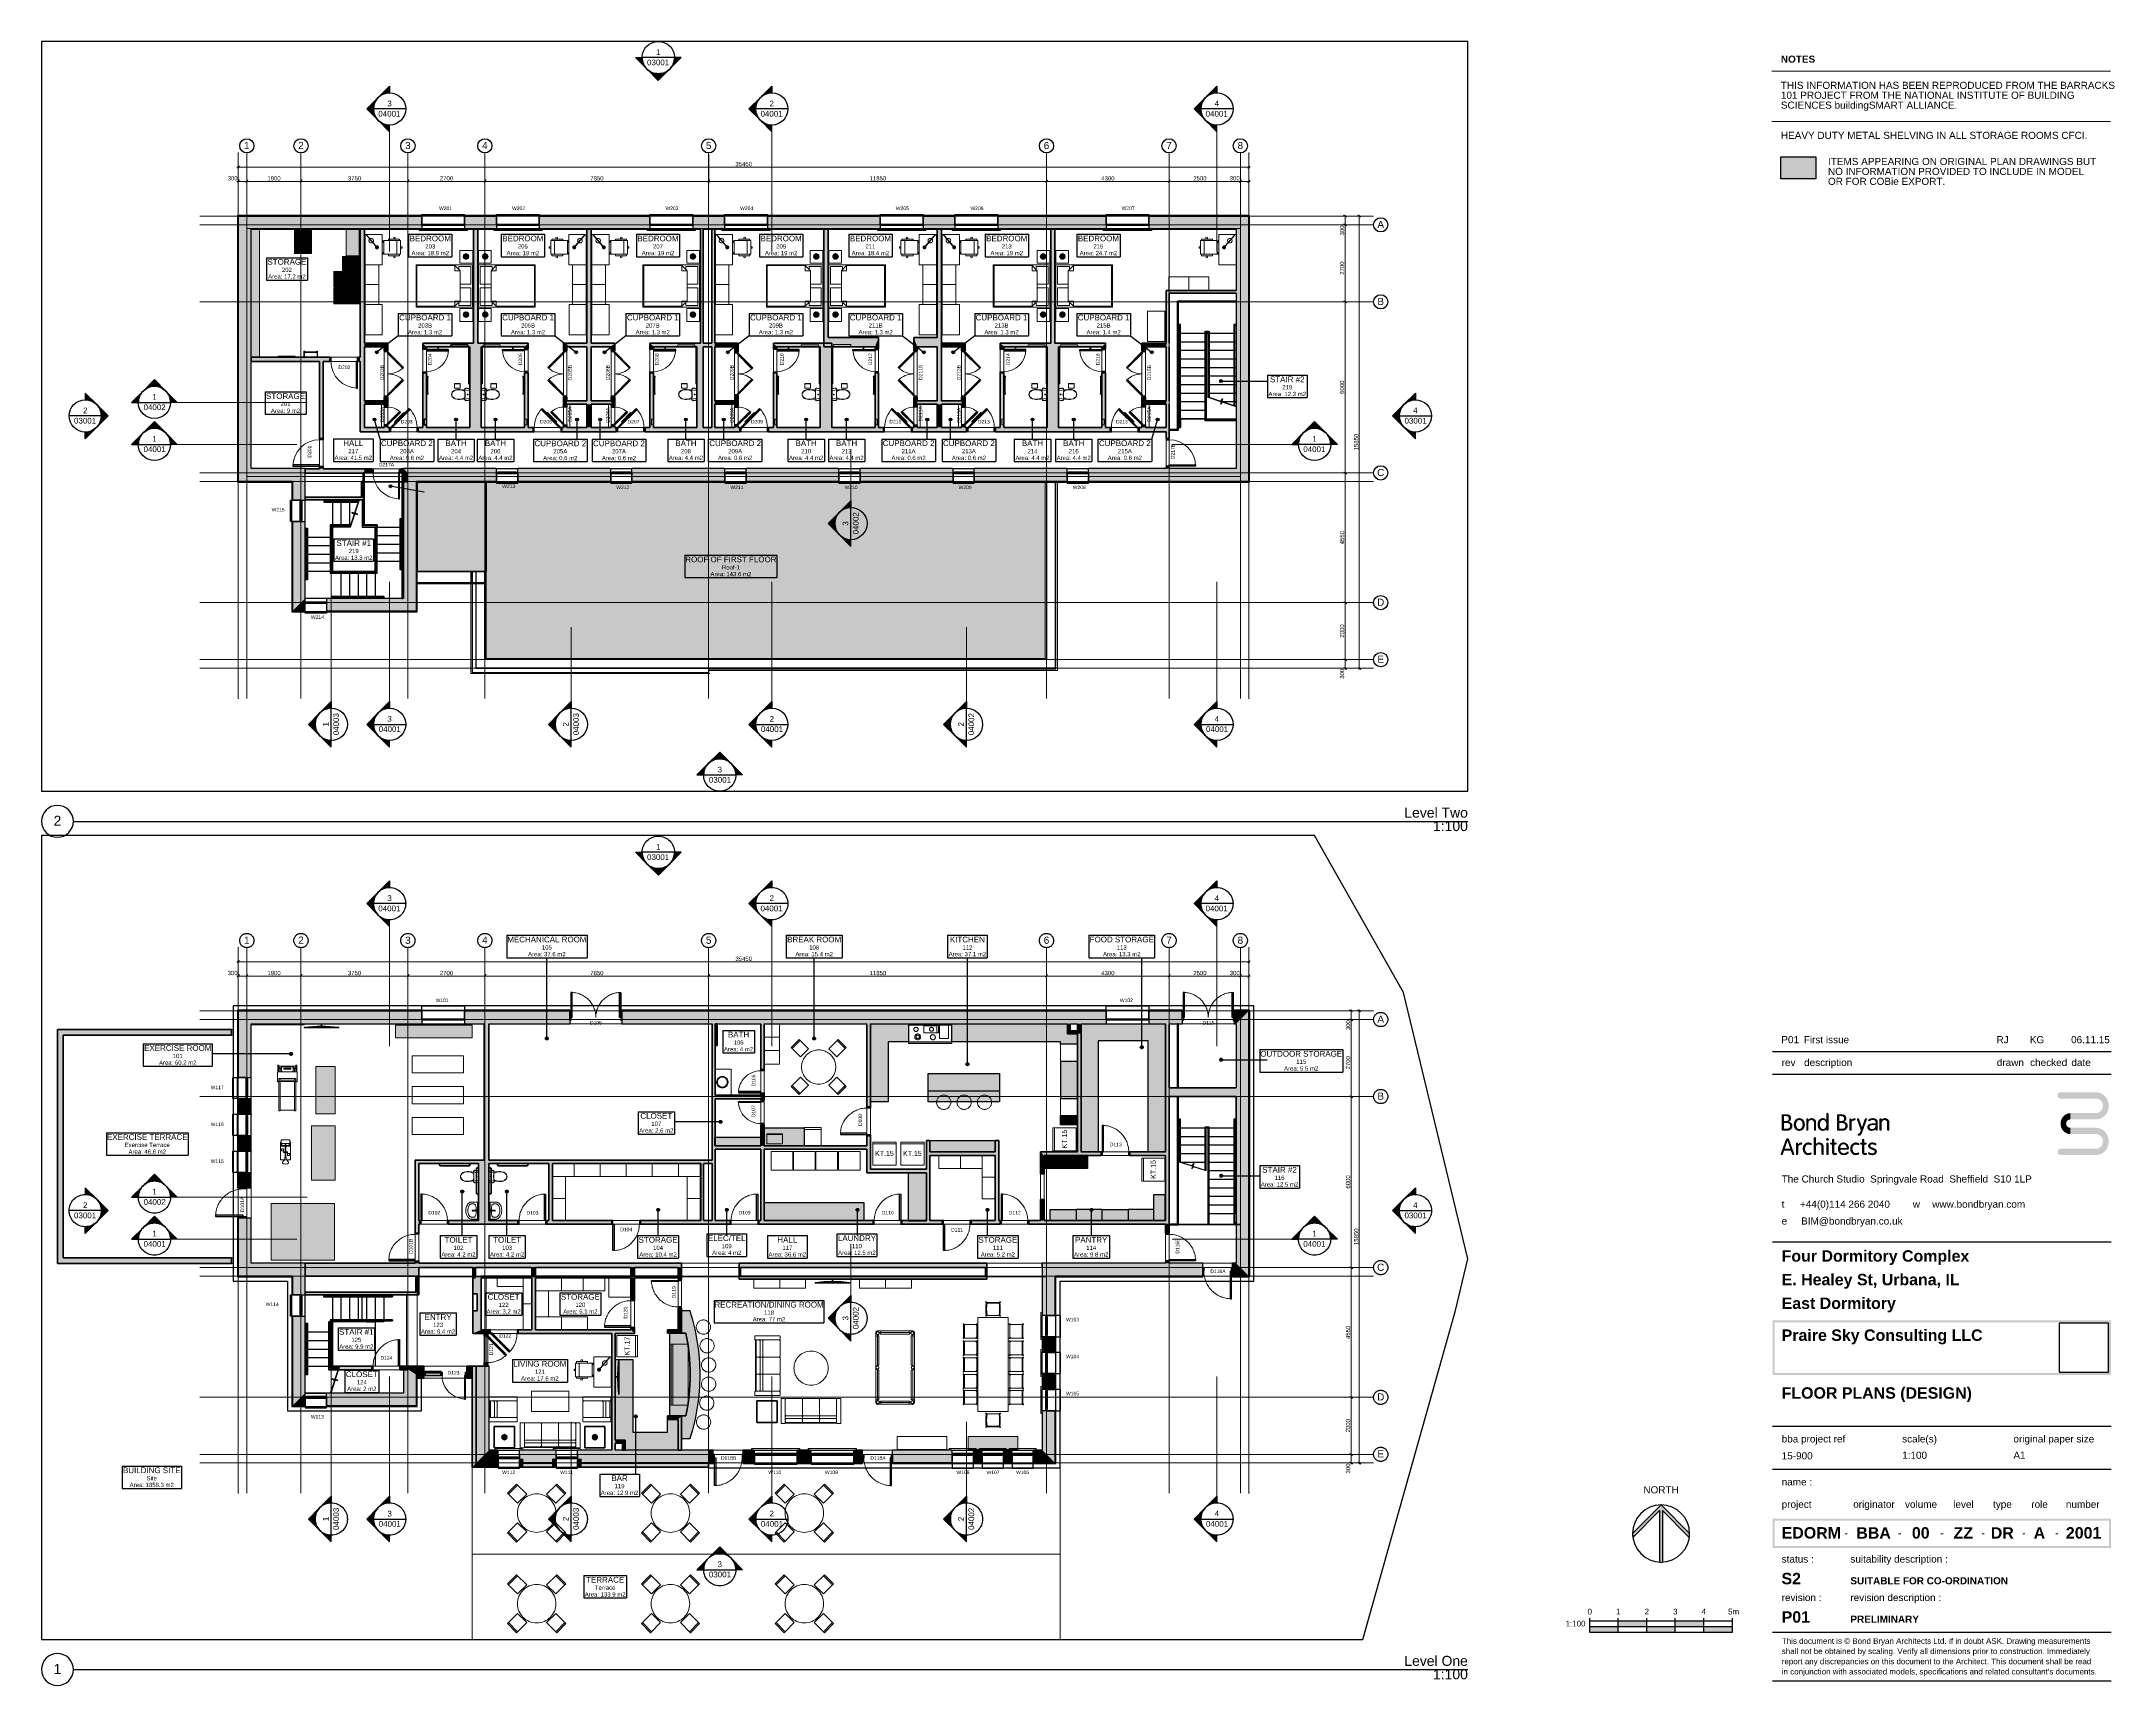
# Paper-space layout '2001 FLOOR PLANS (DESIGN)' of a CAD drawing. Header units: millimetres. Extents: x 104 to 831, y 9 to 586.
# The model-space entities are those that its viewports show. They can reach past a viewport. Long polylines and large blocks are cut down to what shows.
import ezdxf
from ezdxf.enums import TextEntityAlignment as Align

# ---------------------------------------------------------------- set-up
doc = ezdxf.new("R2010")
doc.units = ezdxf.units.MM
doc.header["$MEASUREMENT"] = 0
for name, pattern in [('Dashed', [282.222223, 141.111112, -141.111112]), ('Dot & Dashed', [335.138881, 176.388884, -88.194442, 0, -70.555556]), ('Hidden Line', [195.611112, 141.111112, -54.5]), ('Long Dashed', [529.166651, 317.499995, -211.666656]), ('Wipeout_Contour', [1000, 0, -1000])]:
    doc.linetypes.add(name, pattern=pattern)
for name, color, linetype in [('A-Ee_25_10-M_WallsInternal', 7, 'Continuous'), ('A-Ee_40_20-M_GeneralFFAndEInternalFixed', 7, 'Continuous'), ('A-Zz_20_10_90-T_TextWindow', 7, 'Continuous'), ('A-Zz_20_80_10-P_Barscale', 7, 'Continuous'), ('A-Zz_20_80_55-P_NorthPoint', 7, 'Continuous'), ('A-Zz_30_30-P_ExternalReferenceDrawing', 7, 'Continuous'), ('A-Zz_50_10_90-P_BoundarySpace', 7, 'Continuous'), ('A-Zz_60_50_30-P_MarkerElevation', 7, 'Continuous'), ('A-Zz_60_50_80-P_MarkerSection', 7, 'Continuous'), ('New0', 7, 'Continuous'), ('NewA-Ee_25_10-M_WallsExternal', 7, 'Continuous'), ('NewA-Ee_25_10-M_WallsInternal', 7, 'Continuous'), ('NewA-Ee_30_10-M_Roofs', 7, 'Continuous'), ('NewA-Ee_35_10-M_StairsInternal2D', 7, 'Continuous'), ('NewA-Ee_40_20-M_GeneralFFAndEInternalCulinary', 7, 'Continuous'), ('NewA-Ee_40_20-M_GeneralFFAndEInternalEquipment', 7, 'Continuous'), ('NewA-Ee_40_20-M_GeneralFFAndEInternalFixed', 7, 'Continuous'), ('NewA-Ee_40_20-M_GeneralFFAndEInternalMovable', 7, 'Continuous'), ('NewA-Ee_40_20-M_GeneralFFAndEInternalSanitary', 7, 'Continuous'), ('NewA-SL-M_SpacesExternal', 7, 'Continuous'), ('NewA-SL-M_SpacesInternal', 7, 'Continuous'), ('NewA-Zz_20_20-D_DimensionGrid', 7, 'Continuous'), ('NewA-Zz_35_40_80-M_GridStructural', 7, 'Continuous'), ('NewA-Zz_50_10_90-P_BoundarySpace', 7, 'Continuous'), ('NewA-Zz_60_50_90-P_VoidOpening', 7, 'Continuous')]:
    doc.layers.add(name, color=color, linetype=linetype)
doc.layers.add('NonPlottable_A-Zz_30_30-P_ExternalReferenceDrawing', color=7, linetype='Continuous', plot=False)
doc.layers.add('NonPlottable_L-Zz_30_30-P_ExternalReference', color=7, linetype='Continuous', plot=False)
doc.styles.add('GENERATED_STYLE_1', font='')
doc.styles.add('GENERATED_STYLE_2', font='')
doc.styles.get('GENERATED_STYLE_1').set_extended_font_data('Arial')
doc.styles.get('GENERATED_STYLE_2').set_extended_font_data('Arial', bold=True)
doc.dimstyles.new('GENERATED_STYLE__1', dxfattribs={"dimtxt": 150, "dimasz": 76, "dimexe": 0.18, "dimexo": 300, "dimgap": 0.09, "dimtad": 1, "dimdec": 0, "dimzin": 0, "dimdsep": 46, "dimtxsty": 'GENERATED_STYLE_1', "dimblk": 'ARROWHEAD_2', "dimblk1": 'ARROWHEAD_2', "dimblk2": 'ARROWHEAD_2', "dimcen": 0.09, "dimclrd": 6, "dimclre": 6, "dimclrt": 7, "dimazin": 0, "dimtfac": 1, "dimtdec": 4, "dimtmove": 0, "dimatfit": 3, "dimfxl": 0, "dimtolj": 1, "dimtzin": 0, "dimarcsym": 0})
doc.dimstyles.new('GENERATED_STYLE__2', dxfattribs={"dimtxt": 150, "dimasz": 76, "dimexe": 0.18, "dimexo": 300, "dimgap": 0.09, "dimtad": 1, "dimtih": 1, "dimtoh": 1, "dimdec": 0, "dimzin": 0, "dimdsep": 46, "dimtxsty": 'GENERATED_STYLE_1', "dimblk": 'ARROWHEAD_2', "dimblk1": 'ARROWHEAD_2', "dimblk2": 'ARROWHEAD_2', "dimcen": 0.09, "dimclrd": 6, "dimclre": 6, "dimclrt": 7, "dimazin": 0, "dimtfac": 1, "dimtdec": 4, "dimtmove": 0, "dimatfit": 3, "dimfxl": 0, "dimtolj": 1, "dimtzin": 0, "dimarcsym": 0})

# ---------------------------------------------------------------- blocks, each defined once
blk = doc.blocks.new('Linear Drawing Title 19[1]', base_point=(104.02, 25.59))
at = {"layer": 'A-Zz_30_30-P_ExternalReferenceDrawing', "linetype": 'Continuous'}
blk.add_line((115.22, 14.99), (604.36, 14.99), dxfattribs=at)
for start, end in [(0, 180), (180, 0)]:
    blk.add_arc((109.62, 14.99), 5.6, start, end, dxfattribs=at)
at = {"layer": 'A-Zz_30_30-P_ExternalReferenceDrawing', "style": 'GENERATED_STYLE_1'}
blk.add_attdef('DUMMY_186', text='', height=3.5, dxfattribs=at).set_placement((109.62, 15.19), align=Align.MIDDLE_CENTER)
blk.add_attdef('AC_DrawingName', text='', height=3.5, dxfattribs=at).set_placement((604.36, 19.79), align=Align.TOP_RIGHT)
blk.add_attdef('AC_DrawingScale', text='', height=3.5, dxfattribs=at).set_placement((604.36, 10.53), align=Align.BOTTOM_RIGHT)
blk = doc.blocks.new('Linear Drawing Title 19[2]', base_point=(104.02, 323.08))
at = {"layer": 'A-Zz_30_30-P_ExternalReferenceDrawing', "linetype": 'Continuous'}
blk.add_line((115.22, 312.48), (604.36, 312.48), dxfattribs=at)
for start, end in [(0, 180), (180, 0)]:
    blk.add_arc((109.62, 312.48), 5.6, start, end, dxfattribs=at)
at = {"layer": 'A-Zz_30_30-P_ExternalReferenceDrawing', "style": 'GENERATED_STYLE_1'}
blk.add_attdef('DUMMY_186', text='', height=3.5, dxfattribs=at).set_placement((109.62, 312.68), align=Align.MIDDLE_CENTER)
blk.add_attdef('AC_DrawingName', text='', height=3.5, dxfattribs=at).set_placement((604.36, 317.28), align=Align.TOP_RIGHT)
blk.add_attdef('AC_DrawingScale', text='', height=3.5, dxfattribs=at).set_placement((604.36, 308.02), align=Align.BOTTOM_RIGHT)
blk = doc.blocks.new('North Symbol 19[3]', base_point=(672.13, 62.71))
at = {"layer": 'A-Zz_20_80_55-P_NorthPoint', "linetype": 'Continuous'}
for points in [[(672.13, 72.71), (662.13, 62.71, 0.035137), (662.23, 61.31), (671.63, 70.8), (671.63, 52.73, 0.012506), (672.13, 52.71)], [(672.13, 72.71), (672.13, 52.71, 0.012506), (672.63, 52.73), (672.63, 70.8), (682.03, 61.31, 0.035137), (682.13, 62.71)]]:
    blk.add_hatch(color=256, dxfattribs=at).paths.add_polyline_path(points)
for p, q in [((672.13, 72.71), (662.13, 62.71)), ((662.23, 61.31), (671.63, 70.8)), ((671.63, 70.8), (671.63, 52.73)), ((672.13, 72.71), (682.13, 62.71)), ((682.03, 61.31), (672.63, 70.8)), ((672.63, 70.8), (672.63, 52.73))]:
    blk.add_line(p, q, dxfattribs=at)
for start, end in [(0, 180), (180, 0), (180, 188.04947), (351.95053, 0), (267.13402, 270), (270, 272.86598)]:
    blk.add_arc((672.13, 62.71), 10, start, end, dxfattribs=at)
at = {"layer": 'A-Zz_20_80_55-P_NorthPoint', "style": 'GENERATED_STYLE_1'}
blk.add_attdef('txt', text='', height=2.5, dxfattribs=at).set_placement((672.13, 76.03), align=Align.BOTTOM_CENTER)
blk = doc.blocks.new('Scale bar[4]', base_point=(647.13, 28.06))
at = {"layer": 'A-Zz_20_80_10-P_Barscale', "linetype": 'Continuous'}
for points in [[(657.13, 28.06), (657.13, 30.06), (647.13, 30.06), (647.13, 28.06)], [(667.13, 30.06), (667.13, 32.06), (657.13, 32.06), (657.13, 30.06)], [(677.13, 28.06), (677.13, 30.06), (667.13, 30.06), (667.13, 28.06)], [(687.13, 30.06), (687.13, 32.06), (677.13, 32.06), (677.13, 30.06)], [(697.13, 28.06), (697.13, 30.06), (687.13, 30.06), (687.13, 28.06)]]:
    blk.add_hatch(color=256, dxfattribs=at).paths.add_polyline_path(points)
for p, q in [((647.13, 28.06), (647.13, 33.06)), ((647.13, 32.06), (697.13, 32.06)), ((647.13, 30.06), (697.13, 30.06)), ((657.13, 28.06), (657.13, 33.06)), ((667.13, 28.06), (667.13, 33.06)), ((677.13, 28.06), (677.13, 33.06)), ((687.13, 28.06), (687.13, 33.06)), ((697.13, 28.06), (697.13, 33.06)), ((647.13, 28.06), (697.13, 28.06))]:
    blk.add_line(p, q, dxfattribs=at)
at = {"layer": 'A-Zz_20_80_10-P_Barscale', "style": 'GENERATED_STYLE_1'}
for tag, p in [('DUMMY_16', (657.13, 33.74)), ('DUMMY_19', (687.13, 33.74)), ('Dscale', (642.13, 29.51)), ('DUMMY_15', (647.13, 33.71)), ('DUMMY_17', (667.13, 33.74)), ('DUMMY_18', (677.13, 33.71))]:
    blk.add_attdef(tag, text='', height=2, dxfattribs=at).set_placement(p, align=Align.BOTTOM_CENTER)
blk.add_attdef('DUMMY_20', text='', height=2, dxfattribs=at).set_placement((695.63, 33.71), align=Align.BOTTOM_LEFT)
blk = doc.blocks.new('Beam_1_1', base_point=(28050, 0))
at = {"layer": 'NewA-Ee_25_10-M_WallsExternal', "color": 6, "linetype": 'Hidden Line', "lineweight": 13}
for p, q in [((28050, 6225), (8350, 6225)), ((8350, 6225), (8350, 0)), ((28050, 6225), (28050, 0)), ((28050, 0), (8350, 0))]:
    blk.add_line(p, q, dxfattribs=at)
at = {"layer": 'NewA-Ee_25_10-M_WallsExternal', "color": 251, "linetype": 'Dot & Dashed', "lineweight": 13}
blk.add_line((28050, 0), (8350, 0), dxfattribs=at)
blk = doc.blocks.new('Beam_2_1', base_point=(8392, 3098))
at = {"layer": 'NewA-Ee_25_10-M_WallsExternal', "color": 6, "linetype": 'Hidden Line', "lineweight": 13}
for p, q in [((8392, 6225), (5975, 6225)), ((5975, 6225), (5975, 3092)), ((8392, 6225), (8392, 3092)), ((8392, 3092), (5975, 3092))]:
    blk.add_line(p, q, dxfattribs=at)
at = {"layer": 'NewA-Ee_25_10-M_WallsExternal', "color": 251, "linetype": 'Dot & Dashed', "lineweight": 13}
blk.add_line((8392, 3098), (5975, 3098), dxfattribs=at)
blk = doc.blocks.new('STAIR #2_116_1_1', base_point=(36224, 9772))
at = {"layer": 'NewA-SL-M_SpacesInternal', "color": 253, "linetype": 'Continuous', "lineweight": 13}
for p, q in [((32674, 12550), (32674, 8050)), ((34700, 12550), (32674, 12550)), ((34700, 6700), (34700, 12550)), ((32674, 8050), (32350, 8050)), ((32350, 8050), (32350, 6700)), ((32350, 6700), (34700, 6700))]:
    blk.add_line(p, q, dxfattribs=at)
at = {"layer": 'NewA-SL-M_SpacesInternal', "linetype": 'Continuous'}
for p, q in [((35528, 10126), (35528, 9811)), ((35528, 10126), (36920, 10126)), ((35528, 9811), (35528, 9576)), ((35528, 9576), (35528, 9340)), ((36920, 10126), (36920, 9811)), ((36920, 9811), (36920, 9576)), ((36920, 9576), (36920, 9340)), ((35528, 9340), (36920, 9340))]:
    blk.add_line(p, q, dxfattribs=at)
at = {"layer": 'NewA-SL-M_SpacesInternal', "color": 5, "lineweight": 70, "style": 'GENERATED_STYLE_1'}
for tag, height, p in [('ROOM_NAME', 200, (36224, 10080)), ('ROOM_NUMBER', 150, (36224, 9777)), ('adj_text', 150, (36224, 9541))]:
    blk.add_attdef(tag, text='', height=height, dxfattribs=at).set_placement(p, align=Align.TOP_CENTER)
blk = doc.blocks.new('Door 19')
at = {"layer": 'NewA-Ee_25_10-M_WallsInternal', "linetype": 'Continuous', "lineweight": 13}
for points in [[(465, 930), (420, 930), (420, 0), (465, 0)], [(-465, -125), (-465, 0), (-505, 0), (-505, -125)], [(505, -125), (505, 0), (465, 0), (465, -125)]]:
    blk.add_hatch(color=255, dxfattribs=at).paths.add_polyline_path(points)
at = {"layer": 'NewA-Ee_25_10-M_WallsInternal', "linetype": 'Continuous'}
for p, q in [((420, 0), (420, 930)), ((420, 930), (465, 930)), ((465, 930), (465, 0)), ((-465, 0), (-505, 0)), ((-505, 0), (-505, -125)), ((-465, -125), (-465, 0)), ((465, 0), (420, 0)), ((505, 0), (465, 0)), ((465, 0), (465, -125)), ((505, -125), (505, 0)), ((-505, -125), (-465, -125)), ((465, -125), (505, -125))]:
    blk.add_line(p, q, dxfattribs=at)
at = {"layer": 'NewA-Ee_25_10-M_WallsInternal', "color": 92, "linetype": 'Continuous', "lineweight": 35}
for p, q in [((-505, 0), (-505, -125)), ((505, 0), (505, -125))]:
    blk.add_line(p, q, dxfattribs=at)
at = {"layer": 'NewA-Ee_25_10-M_WallsInternal', "color": 6, "linetype": 'Continuous', "lineweight": 13}
blk.add_arc((465, 0), 930, 90, 180, dxfattribs=at)
blk = doc.blocks.new('D Marker 19')
at = {"layer": 'NewA-Ee_25_10-M_WallsInternal', "style": 'GENERATED_STYLE_1'}
blk.add_attdef('AC_WIDO_ID', text='', height=125, dxfattribs=at).set_placement((-262, 95), align=Align.BOTTOM_LEFT)
blk = doc.blocks.new('Wall_1_1', base_point=(5650, 3093))
at = {"layer": 'NewA-Ee_25_10-M_WallsInternal', "linetype": 'Continuous', "lineweight": 13}
for points in [[(2875, 2968), (4390, 2968), (4390, 3093), (3000, 3093)], [(5400, 2968), (5650, 2968), (5650, 3093), (5400, 3093)]]:
    blk.add_hatch(color=6, dxfattribs=at).paths.add_polyline_path(points)
at = {"layer": 'NewA-Ee_25_10-M_WallsInternal', "color": 92, "linetype": 'Continuous', "lineweight": 35}
for p, q in [((4390, 3093), (4390, 2968)), ((5400, 3093), (5400, 2968))]:
    blk.add_line(p, q, dxfattribs=at)
at = {"layer": 'NewA-Ee_25_10-M_WallsInternal', "color": 92, "linetype": 'Continuous', "lineweight": 35, "flags": 128}
for points in [[(2875, 2968), (4390, 2968)], [(4390, 3093), (3000, 3093)], [(5650, 3093), (5400, 3093)], [(5400, 2968), (5650, 2968)], [(5650, 2968), (5650, 3093)]]:
    blk.add_lwpolyline(points, dxfattribs=at)
at = {"layer": 'NewA-Ee_25_10-M_WallsInternal', "linetype": 'Continuous', "zscale": 1000}
blk.add_blockref('Door 19', (4895, 3093), dxfattribs=at)
at = {"layer": 'NewA-Ee_25_10-M_WallsInternal'}
ref = blk.add_blockref('D Marker 19', (4895, 2968), dxfattribs=dict(at, rotation=180))
ref.add_attrib('AC_WIDO_ID', 'D124', dxfattribs={"color": 7, "height": 125, "rotation": 360, "style": 'GENERATED_STYLE_1'}).set_placement((4690, 3282), align=Align.BOTTOM_LEFT)
blk = doc.blocks.new('Wall_2_1', base_point=(3000, 3093))
at = {"layer": 'NewA-Ee_25_10-M_WallsInternal', "linetype": 'Continuous', "lineweight": 13}
blk.add_hatch(color=6, dxfattribs=at).paths.add_polyline_path([(3000, 3093), (3000, 4643), (2875, 4643), (2875, 2968)])
at = {"layer": 'NewA-Ee_25_10-M_WallsInternal', "color": 92, "linetype": 'Continuous', "lineweight": 35, "flags": 128}
for points in [[(3000, 4643), (2875, 4643)], [(2875, 4643), (2875, 2968)], [(3000, 3093), (3000, 4643)]]:
    blk.add_lwpolyline(points, dxfattribs=at)
blk = doc.blocks.new('STORAGE_111_2_1', base_point=(26344, 7316))
at = {"layer": 'NewA-SL-M_SpacesInternal', "color": 253, "linetype": 'Continuous', "lineweight": 13}
for p, q in [((26250, 10480), (23963, 10480)), ((23963, 10480), (23963, 8200)), ((26250, 8200), (26250, 10480)), ((23963, 8200), (26250, 8200))]:
    blk.add_line(p, q, dxfattribs=at)
at = {"layer": 'NewA-SL-M_SpacesInternal', "linetype": 'Continuous'}
for p, q in [((25626, 7670), (25626, 7355)), ((25626, 7670), (27062, 7670)), ((25626, 7355), (25626, 7120)), ((27062, 7670), (27062, 7355)), ((27062, 7355), (27062, 7120)), ((25626, 7120), (25626, 6884)), ((25626, 6884), (27062, 6884)), ((27062, 7120), (27062, 6884))]:
    blk.add_line(p, q, dxfattribs=at)
at = {"layer": 'NewA-SL-M_SpacesInternal', "color": 5, "lineweight": 70, "style": 'GENERATED_STYLE_1'}
for tag, height, p in [('ROOM_NAME', 200, (26344, 7624)), ('ROOM_NUMBER', 150, (26344, 7321)), ('adj_text', 150, (26344, 7085))]:
    blk.add_attdef(tag, text='', height=height, dxfattribs=at).set_placement(p, align=Align.TOP_CENTER)
blk = doc.blocks.new('LAUNDRY_110_3_1', base_point=(21401, 7375))
at = {"layer": 'NewA-SL-M_SpacesInternal', "color": 253, "linetype": 'Continuous', "lineweight": 13}
for p, q in [((21751, 10698), (18150, 10698)), ((18150, 10698), (18150, 8200)), ((21751, 9877), (21751, 10698)), ((23838, 9878), (21751, 9877)), ((23838, 8200), (23838, 9878)), ((18150, 8200), (23838, 8200))]:
    blk.add_line(p, q, dxfattribs=at)
at = {"layer": 'NewA-SL-M_SpacesInternal', "linetype": 'Continuous'}
for p, q in [((20698, 7729), (20698, 7415)), ((20698, 7729), (22104, 7729)), ((20698, 7415), (20698, 7179)), ((22104, 7729), (22104, 7415)), ((22104, 7415), (22104, 7179)), ((20698, 7179), (20698, 6943)), ((20698, 6943), (22104, 6943)), ((22104, 7179), (22104, 6943))]:
    blk.add_line(p, q, dxfattribs=at)
at = {"layer": 'NewA-SL-M_SpacesInternal', "color": 5, "lineweight": 70, "style": 'GENERATED_STYLE_1'}
for tag, height, p in [('ROOM_NAME', 200, (21401, 7683)), ('ROOM_NUMBER', 150, (21401, 7380)), ('adj_text', 150, (21401, 7145))]:
    blk.add_attdef(tag, text='', height=height, dxfattribs=at).set_placement(p, align=Align.TOP_CENTER)
blk = doc.blocks.new('BREAK ROOM_108_4_1', base_point=(19901, 17849))
at = {"layer": 'NewA-SL-M_SpacesInternal', "linetype": 'Continuous'}
for p, q in [((18921, 18203), (18921, 17889)), ((18921, 18203), (20881, 18203)), ((20881, 18203), (20881, 17889)), ((18921, 17889), (18921, 17653)), ((18921, 17653), (18921, 17417)), ((20881, 17889), (20881, 17653)), ((20881, 17653), (20881, 17417)), ((18921, 17417), (20881, 17417))]:
    blk.add_line(p, q, dxfattribs=at)
at = {"layer": 'NewA-SL-M_SpacesInternal', "color": 253, "linetype": 'Continuous', "lineweight": 13}
for p, q in [((21751, 15100), (18150, 15100)), ((18150, 15100), (18150, 10823)), ((21751, 10823), (21751, 15100)), ((18150, 10823), (21751, 10823))]:
    blk.add_line(p, q, dxfattribs=at)
at = {"layer": 'NewA-SL-M_SpacesInternal', "color": 5, "lineweight": 70, "style": 'GENERATED_STYLE_1'}
for tag, height, p in [('ROOM_NAME', 200, (19901, 18157)), ('ROOM_NUMBER', 150, (19901, 17854)), ('adj_text', 150, (19901, 17619))]:
    blk.add_attdef(tag, text='', height=height, dxfattribs=at).set_placement(p, align=Align.TOP_CENTER)
blk = doc.blocks.new('KITCHEN_112_5_1', base_point=(25276, 17849))
at = {"layer": 'NewA-SL-M_SpacesInternal', "linetype": 'Continuous'}
for p, q in [((24580, 18203), (24580, 17889)), ((24580, 18203), (25972, 18203)), ((25972, 18203), (25972, 17889)), ((24580, 17889), (24580, 17653)), ((24580, 17653), (24580, 17417)), ((25972, 17889), (25972, 17653)), ((25972, 17653), (25972, 17417)), ((24580, 17417), (25972, 17417))]:
    blk.add_line(p, q, dxfattribs=at)
at = {"layer": 'NewA-SL-M_SpacesInternal', "color": 253, "linetype": 'Continuous', "lineweight": 13}
for p, q in [((21876, 15100), (21876, 10003)), ((28784, 15100), (21876, 15100)), ((28784, 14750), (28784, 15100)), ((29139, 14750), (28784, 14750)), ((29139, 10605), (29139, 14750)), ((23838, 10003), (23838, 11003)), ((23838, 11003), (23963, 11003)), ((23963, 11003), (23963, 10605)), ((26250, 10605), (26250, 11003)), ((26250, 11003), (26375, 11003)), ((26375, 11003), (26375, 8200)), ((23963, 10605), (26250, 10605)), ((27840, 8200), (27840, 10605)), ((27840, 10605), (29139, 10605)), ((21876, 10003), (23838, 10003)), ((26375, 8200), (27840, 8200))]:
    blk.add_line(p, q, dxfattribs=at)
at = {"layer": 'NewA-SL-M_SpacesInternal', "color": 5, "lineweight": 70, "style": 'GENERATED_STYLE_1'}
for tag, height, p in [('ROOM_NAME', 200, (25276, 18157)), ('ROOM_NUMBER', 150, (25276, 17854)), ('adj_text', 150, (25276, 17619))]:
    blk.add_attdef(tag, text='', height=height, dxfattribs=at).set_placement(p, align=Align.TOP_CENTER)
blk = doc.blocks.new('PANTRY_114_6_1', base_point=(29619, 7316))
at = {"layer": 'NewA-SL-M_SpacesInternal', "color": 253, "linetype": 'Continuous', "lineweight": 13}
for p, q in [((32225, 10480), (27965, 10480)), ((27965, 10480), (27965, 8200)), ((32225, 8200), (32225, 10480)), ((27965, 8200), (32225, 8200))]:
    blk.add_line(p, q, dxfattribs=at)
at = {"layer": 'NewA-SL-M_SpacesInternal', "linetype": 'Continuous'}
for p, q in [((28980, 7670), (28980, 7355)), ((28980, 7670), (30258, 7670)), ((28980, 7355), (28980, 7120)), ((30258, 7670), (30258, 7355)), ((30258, 7355), (30258, 7120)), ((28980, 7120), (28980, 6884)), ((28980, 6884), (30258, 6884)), ((30258, 7120), (30258, 6884))]:
    blk.add_line(p, q, dxfattribs=at)
at = {"layer": 'NewA-SL-M_SpacesInternal', "color": 5, "lineweight": 70, "style": 'GENERATED_STYLE_1'}
for tag, height, p in [('ROOM_NAME', 200, (29619, 7624)), ('ROOM_NUMBER', 150, (29619, 7321)), ('adj_text', 150, (29619, 7085))]:
    blk.add_attdef(tag, text='', height=height, dxfattribs=at).set_placement(p, align=Align.TOP_CENTER)
blk = doc.blocks.new('FOOD STORAGE_113_7_1', base_point=(30691, 17849))
at = {"layer": 'NewA-SL-M_SpacesInternal', "linetype": 'Continuous'}
for p, q in [((29539, 18203), (29539, 17889)), ((29539, 18203), (31843, 18203)), ((31843, 18203), (31843, 17889)), ((29539, 17889), (29539, 17653)), ((29539, 17653), (29539, 17417)), ((31843, 17889), (31843, 17653)), ((31843, 17653), (31843, 17417)), ((29539, 17417), (31843, 17417))]:
    blk.add_line(p, q, dxfattribs=at)
at = {"layer": 'NewA-SL-M_SpacesInternal', "color": 253, "linetype": 'Continuous', "lineweight": 13}
for p, q in [((29264, 15100), (29264, 10605)), ((32225, 15100), (29264, 15100)), ((32225, 10605), (32225, 15100)), ((29264, 10605), (32225, 10605))]:
    blk.add_line(p, q, dxfattribs=at)
at = {"layer": 'NewA-SL-M_SpacesInternal', "color": 5, "lineweight": 70, "style": 'GENERATED_STYLE_1'}
for tag, height, p in [('ROOM_NAME', 200, (30691, 18157)), ('ROOM_NUMBER', 150, (30691, 17854)), ('adj_text', 150, (30691, 17619))]:
    blk.add_attdef(tag, text='', height=height, dxfattribs=at).set_placement(p, align=Align.TOP_CENTER)
blk = doc.blocks.new('OUTDOOR STORAGE_115_8_1', base_point=(36985, 13841))
at = {"layer": 'NewA-SL-M_SpacesInternal', "color": 253, "linetype": 'Continuous', "lineweight": 13}
for p, q in [((34700, 15100), (32350, 15100)), ((32350, 15100), (32350, 12850)), ((34700, 12850), (34700, 15100)), ((32350, 12850), (34700, 12850))]:
    blk.add_line(p, q, dxfattribs=at)
at = {"layer": 'NewA-SL-M_SpacesInternal', "linetype": 'Continuous'}
for p, q in [((35528, 14194), (35528, 13880)), ((35528, 14194), (38442, 14194)), ((35528, 13880), (35528, 13644)), ((38442, 14194), (38442, 13880)), ((38442, 13880), (38442, 13644)), ((35528, 13644), (35528, 13409)), ((35528, 13409), (38442, 13409)), ((38442, 13644), (38442, 13409))]:
    blk.add_line(p, q, dxfattribs=at)
at = {"layer": 'NewA-SL-M_SpacesInternal', "color": 5, "lineweight": 70, "style": 'GENERATED_STYLE_1'}
for tag, height, p in [('ROOM_NAME', 200, (36985, 14149)), ('ROOM_NUMBER', 150, (36985, 13846)), ('adj_text', 150, (36985, 13610))]:
    blk.add_attdef(tag, text='', height=height, dxfattribs=at).set_placement(p, align=Align.TOP_CENTER)
blk = doc.blocks.new('HALL_117_9_1', base_point=(18959, 7316))
at = {"layer": 'NewA-SL-M_SpacesInternal', "color": 253, "linetype": 'Continuous', "lineweight": 13}
for p, q in [((32225, 8075), (6032, 8075)), ((6032, 8075), (6032, 6700)), ((32225, 6700), (32225, 8075)), ((6032, 6700), (6033, 6700)), ((6033, 6700), (27900, 6700)), ((27900, 6700), (32225, 6700))]:
    blk.add_line(p, q, dxfattribs=at)
at = {"layer": 'NewA-SL-M_SpacesInternal', "linetype": 'Continuous'}
for p, q in [((18263, 7670), (18263, 7355)), ((18263, 7670), (19655, 7670)), ((18263, 7355), (18263, 7120)), ((19655, 7670), (19655, 7355)), ((19655, 7355), (19655, 7120)), ((18263, 7120), (18263, 6884)), ((18263, 6884), (19655, 6884)), ((19655, 7120), (19655, 6884))]:
    blk.add_line(p, q, dxfattribs=at)
at = {"layer": 'NewA-SL-M_SpacesInternal', "color": 5, "lineweight": 70, "style": 'GENERATED_STYLE_1'}
for tag, height, p in [('ROOM_NAME', 200, (18959, 7624)), ('ROOM_NUMBER', 150, (18959, 7321)), ('adj_text', 150, (18959, 7085))]:
    blk.add_attdef(tag, text='', height=height, dxfattribs=at).set_placement(p, align=Align.TOP_CENTER)
blk = doc.blocks.new('ELEC_TEL_109_10_1', base_point=(16834, 7375))
at = {"layer": 'NewA-SL-M_SpacesInternal', "color": 253, "linetype": 'Continuous', "lineweight": 13}
for p, q in [((16425, 10698), (16425, 8200)), ((18025, 10698), (16425, 10698)), ((18025, 8200), (18025, 10698)), ((16425, 8200), (18025, 8200))]:
    blk.add_line(p, q, dxfattribs=at)
at = {"layer": 'NewA-SL-M_SpacesInternal', "linetype": 'Continuous'}
for p, q in [((16136, 7729), (16136, 7415)), ((16136, 7729), (17532, 7729)), ((16136, 7415), (16136, 7179)), ((17532, 7729), (17532, 7415)), ((17532, 7415), (17532, 7179)), ((16136, 7179), (16136, 6943)), ((16136, 6943), (17532, 6943)), ((17532, 7179), (17532, 6943))]:
    blk.add_line(p, q, dxfattribs=at)
at = {"layer": 'NewA-SL-M_SpacesInternal', "color": 5, "lineweight": 70, "style": 'GENERATED_STYLE_1'}
for tag, height, p in [('ROOM_NAME', 200, (16834, 7683)), ('ROOM_NUMBER', 150, (16834, 7380)), ('adj_text', 150, (16834, 7145))]:
    blk.add_attdef(tag, text='', height=height, dxfattribs=at).set_placement(p, align=Align.TOP_CENTER)
blk = doc.blocks.new('CLOSET_107_11_1', base_point=(14364, 11664))
at = {"layer": 'NewA-SL-M_SpacesInternal', "color": 253, "linetype": 'Continuous', "lineweight": 13}
for p, q in [((16425, 12473), (16425, 10823)), ((18025, 12473), (16425, 12473)), ((18025, 10823), (18025, 12473)), ((16425, 10823), (18025, 10823))]:
    blk.add_line(p, q, dxfattribs=at)
at = {"layer": 'NewA-SL-M_SpacesInternal', "linetype": 'Continuous'}
for p, q in [((13725, 12017), (13725, 11703)), ((13725, 12017), (15002, 12017)), ((13725, 11703), (13725, 11467)), ((15002, 12017), (15002, 11703)), ((15002, 11703), (15002, 11467)), ((13725, 11467), (13725, 11231)), ((13725, 11231), (15002, 11231)), ((15002, 11467), (15002, 11231))]:
    blk.add_line(p, q, dxfattribs=at)
at = {"layer": 'NewA-SL-M_SpacesInternal', "color": 5, "lineweight": 70, "style": 'GENERATED_STYLE_1'}
for tag, height, p in [('ROOM_NAME', 200, (14364, 11971)), ('ROOM_NUMBER', 150, (14364, 11669)), ('adj_text', 150, (14364, 11433))]:
    blk.add_attdef(tag, text='', height=height, dxfattribs=at).set_placement(p, align=Align.TOP_CENTER)
blk = doc.blocks.new('BATH_106_12_1', base_point=(17250, 14513))
at = {"layer": 'NewA-SL-M_SpacesInternal', "color": 253, "linetype": 'Continuous', "lineweight": 13}
for p, q in [((16425, 15100), (16425, 12598)), ((18025, 15100), (16425, 15100)), ((18025, 12598), (18025, 15100)), ((16425, 12598), (18025, 12598))]:
    blk.add_line(p, q, dxfattribs=at)
at = {"layer": 'NewA-SL-M_SpacesInternal', "linetype": 'Continuous'}
for p, q in [((16697, 14867), (16697, 14553)), ((16697, 14867), (17803, 14867)), ((16697, 14553), (16697, 14317)), ((17803, 14867), (17803, 14553)), ((17803, 14553), (17803, 14317)), ((16697, 14317), (16697, 14081)), ((16697, 14081), (17803, 14081)), ((17803, 14317), (17803, 14081))]:
    blk.add_line(p, q, dxfattribs=at)
at = {"layer": 'NewA-SL-M_SpacesInternal', "color": 5, "lineweight": 70, "style": 'GENERATED_STYLE_1'}
for tag, height, p in [('ROOM_NAME', 200, (17250, 14821)), ('ROOM_NUMBER', 150, (17250, 14518)), ('adj_text', 150, (17250, 14283))]:
    blk.add_attdef(tag, text='', height=height, dxfattribs=at).set_placement(p, align=Align.TOP_CENTER)
blk = doc.blocks.new('MECHANICAL ROOM_105_13_1', base_point=(10525, 17849))
at = {"layer": 'NewA-SL-M_SpacesInternal', "linetype": 'Continuous'}
for p, q in [((9116, 18203), (9116, 17889)), ((9116, 18203), (11934, 18203)), ((11934, 18203), (11934, 17889)), ((9116, 17889), (9116, 17653)), ((9116, 17653), (9116, 17417)), ((11934, 17889), (11934, 17653)), ((11934, 17653), (11934, 17417)), ((9116, 17417), (11934, 17417))]:
    blk.add_line(p, q, dxfattribs=at)
at = {"layer": 'NewA-SL-M_SpacesInternal', "color": 253, "linetype": 'Continuous', "lineweight": 13}
for p, q in [((16325, 15100), (8493, 15100)), ((8493, 15100), (8493, 10323)), ((16325, 10323), (16325, 15100)), ((8493, 10323), (16325, 10323))]:
    blk.add_line(p, q, dxfattribs=at)
at = {"layer": 'NewA-SL-M_SpacesInternal', "color": 5, "lineweight": 70, "style": 'GENERATED_STYLE_1'}
for tag, height, p in [('ROOM_NAME', 200, (10525, 18157)), ('ROOM_NUMBER', 150, (10525, 17854)), ('adj_text', 150, (10525, 17619))]:
    blk.add_attdef(tag, text='', height=height, dxfattribs=at).set_placement(p, align=Align.TOP_CENTER)
blk = doc.blocks.new('STORAGE_104_14_1', base_point=(14426, 7317))
at = {"layer": 'NewA-SL-M_SpacesInternal', "color": 253, "linetype": 'Continuous', "lineweight": 13}
for p, q in [((15925, 10198), (10718, 10198)), ((10718, 10198), (10718, 8200)), ((15925, 8200), (15925, 10198)), ((10718, 8200), (15925, 8200))]:
    blk.add_line(p, q, dxfattribs=at)
at = {"layer": 'NewA-SL-M_SpacesInternal', "linetype": 'Continuous'}
for p, q in [((13708, 7671), (13708, 7356)), ((13708, 7671), (15144, 7671)), ((13708, 7356), (13708, 7121)), ((15144, 7671), (15144, 7356)), ((15144, 7356), (15144, 7121)), ((13708, 7121), (13708, 6885)), ((13708, 6885), (15144, 6885)), ((15144, 7121), (15144, 6885))]:
    blk.add_line(p, q, dxfattribs=at)
at = {"layer": 'NewA-SL-M_SpacesInternal', "color": 5, "lineweight": 70, "style": 'GENERATED_STYLE_1'}
for tag, height, p in [('ROOM_NAME', 200, (14426, 7625)), ('ROOM_NUMBER', 150, (14426, 7322)), ('adj_text', 150, (14426, 7086))]:
    blk.add_attdef(tag, text='', height=height, dxfattribs=at).set_placement(p, align=Align.TOP_CENTER)
blk = doc.blocks.new('TOILET_103_15_1', base_point=(9130, 7317))
at = {"layer": 'NewA-SL-M_SpacesInternal', "color": 253, "linetype": 'Continuous', "lineweight": 13}
for p, q in [((10593, 10198), (8492, 10198)), ((8492, 10198), (8492, 8200)), ((10593, 8200), (10593, 10198)), ((8492, 8200), (10593, 8200))]:
    blk.add_line(p, q, dxfattribs=at)
at = {"layer": 'NewA-SL-M_SpacesInternal', "linetype": 'Continuous'}
for p, q in [((8491, 7671), (8491, 7356)), ((8491, 7671), (9769, 7671)), ((8491, 7356), (8491, 7121)), ((9769, 7671), (9769, 7356)), ((9769, 7356), (9769, 7121)), ((8491, 7121), (8491, 6885)), ((8491, 6885), (9769, 6885)), ((9769, 7121), (9769, 6885))]:
    blk.add_line(p, q, dxfattribs=at)
at = {"layer": 'NewA-SL-M_SpacesInternal', "color": 5, "lineweight": 70, "style": 'GENERATED_STYLE_1'}
for tag, height, p in [('ROOM_NAME', 200, (9130, 7625)), ('ROOM_NUMBER', 150, (9130, 7322)), ('adj_text', 150, (9130, 7086))]:
    blk.add_attdef(tag, text='', height=height, dxfattribs=at).set_placement(p, align=Align.TOP_CENTER)
blk = doc.blocks.new('TOILET_102_16_1', base_point=(7425, 7317))
at = {"layer": 'NewA-SL-M_SpacesInternal', "color": 253, "linetype": 'Continuous', "lineweight": 13}
for p, q in [((8132, 10198), (6032, 10198)), ((6032, 10198), (6032, 8200)), ((8132, 8200), (8132, 10198)), ((6032, 8200), (8132, 8200))]:
    blk.add_line(p, q, dxfattribs=at)
at = {"layer": 'NewA-SL-M_SpacesInternal', "linetype": 'Continuous'}
for p, q in [((6787, 7671), (6787, 7356)), ((6787, 7671), (8064, 7671)), ((6787, 7356), (6787, 7121)), ((8064, 7671), (8064, 7356)), ((8064, 7356), (8064, 7121)), ((6787, 7121), (6787, 6885)), ((6787, 6885), (8064, 6885)), ((8064, 7121), (8064, 6885))]:
    blk.add_line(p, q, dxfattribs=at)
at = {"layer": 'NewA-SL-M_SpacesInternal', "color": 5, "lineweight": 70, "style": 'GENERATED_STYLE_1'}
for tag, height, p in [('ROOM_NAME', 200, (7425, 7625)), ('ROOM_NUMBER', 150, (7425, 7322)), ('adj_text', 150, (7425, 7086))]:
    blk.add_attdef(tag, text='', height=height, dxfattribs=at).set_placement(p, align=Align.TOP_CENTER)
blk = doc.blocks.new('EXERCISE ROOM_101_17_1', base_point=(-2422, 14043))
at = {"layer": 'NewA-SL-M_SpacesInternal', "color": 253, "linetype": 'Continuous', "lineweight": 13}
for p, q in [((8343, 15100), (150, 15100)), ((150, 15100), (150, 6700)), ((8343, 10323), (8343, 15100)), ((5907, 6700), (5907, 10323)), ((5907, 10323), (8343, 10323)), ((150, 6700), (2050, 6700)), ((2050, 6700), (5907, 6700))]:
    blk.add_line(p, q, dxfattribs=at)
at = {"layer": 'NewA-SL-M_SpacesInternal', "linetype": 'Continuous'}
for p, q in [((-3631, 14397), (-3631, 14082)), ((-3631, 14397), (-1214, 14397)), ((-3631, 14082), (-3631, 13847)), ((-3631, 13847), (-3631, 13611)), ((-1214, 14397), (-1214, 14082)), ((-1214, 14082), (-1214, 13847)), ((-1214, 13847), (-1214, 13611)), ((-3631, 13611), (-1214, 13611))]:
    blk.add_line(p, q, dxfattribs=at)
at = {"layer": 'NewA-SL-M_SpacesInternal', "color": 5, "lineweight": 70, "style": 'GENERATED_STYLE_1'}
for tag, height, p in [('ROOM_NAME', 200, (-2422, 14351)), ('ROOM_NUMBER', 150, (-2422, 14048)), ('adj_text', 150, (-2422, 13812))]:
    blk.add_attdef(tag, text='', height=height, dxfattribs=at).set_placement(p, align=Align.TOP_CENTER)
blk = doc.blocks.new('RECREATION_DINING ROOM_118_18_1', base_point=(18506, 5622))
at = {"layer": 'NewA-SL-M_SpacesInternal', "color": 253, "linetype": 'Continuous', "lineweight": 13}
for p, q in [((17274, 6550), (15250, 6550)), ((15250, 6550), (15250, 4248)), ((17274, 6144), (17274, 6550)), ((27900, 6550), (25956, 6550)), ((25956, 6550), (25956, 6144)), ((27900, 150), (27900, 6550)), ((25956, 6144), (17274, 6144)), ((15250, 4248), (15401, 4248)), ((15401, 1348), (15250, 1348)), ((15250, 1348), (15250, 150)), ((15250, 150), (16200, 150)), ((16200, 150), (27900, 150))]:
    blk.add_line(p, q, dxfattribs=at)
at = {"layer": 'NewA-SL-M_SpacesInternal', "linetype": 'Continuous'}
for p, q in [((16396, 5395), (16396, 5081)), ((16396, 5395), (20239, 5395)), ((20239, 5395), (20239, 5081)), ((16396, 5081), (16396, 4845)), ((16396, 4845), (16396, 4609)), ((16396, 4609), (20239, 4609)), ((20239, 5081), (20239, 4845)), ((20239, 4845), (20239, 4609))]:
    blk.add_line(p, q, dxfattribs=at)
at = {"layer": 'NewA-SL-M_SpacesInternal', "color": 253, "linetype": 'Continuous', "lineweight": 13}
blk.add_arc((8431, 2798), 7119, 348.24578, 11.75422, dxfattribs=at)
at = {"layer": 'NewA-SL-M_SpacesInternal', "color": 5, "lineweight": 70, "style": 'GENERATED_STYLE_1'}
for tag, height, p in [('ROOM_NAME', 200, (18317, 5349)), ('ROOM_NUMBER', 150, (18317, 5046)), ('adj_text', 150, (18317, 4811))]:
    blk.add_attdef(tag, text='', height=height, dxfattribs=at).set_placement(p, align=Align.TOP_CENTER)
blk = doc.blocks.new('BAR_119_19_1', base_point=(13074, -1044))
at = {"layer": 'NewA-SL-M_SpacesInternal', "color": 253, "linetype": 'Continuous', "lineweight": 13}
for p, q in [((15125, 6196), (13600, 6196)), ((13600, 6196), (13600, 4242)), ((15125, 4372), (15125, 6196)), ((14759, 4247), (14759, 4372)), ((14759, 4372), (15125, 4372)), ((12924, 4242), (12924, 497)), ((13600, 4242), (12924, 4242)), ((15125, 4247), (14759, 4247)), ((15250, 4248), (15125, 4248)), ((15125, 4248), (15125, 4247)), ((15401, 4248), (15250, 4248)), ((14759, 1223), (14759, 1348)), ((14759, 1348), (15250, 1348)), ((15125, 1223), (14759, 1223)), ((15125, 150), (15125, 1223)), ((15250, 1348), (15401, 1348)), ((12924, 497), (13275, 497)), ((13275, 497), (13275, 150)), ((13275, 150), (15125, 150))]:
    blk.add_line(p, q, dxfattribs=at)
at = {"layer": 'NewA-SL-M_SpacesInternal', "linetype": 'Continuous'}
for p, q in [((12378, -690), (12378, -1004)), ((12378, -690), (13770, -690)), ((13770, -690), (13770, -1004)), ((12378, -1004), (12378, -1240)), ((12378, -1240), (12378, -1476)), ((13770, -1004), (13770, -1240)), ((13770, -1240), (13770, -1476)), ((12378, -1476), (13770, -1476))]:
    blk.add_line(p, q, dxfattribs=at)
at = {"layer": 'NewA-SL-M_SpacesInternal', "color": 253, "linetype": 'Continuous', "lineweight": 13}
blk.add_arc((8431, 2798), 7119, 348.24578, 11.75422, dxfattribs=at)
at = {"layer": 'NewA-SL-M_SpacesInternal', "color": 5, "lineweight": 70, "style": 'GENERATED_STYLE_1'}
for tag, height, p in [('ROOM_NAME', 200, (13074, -736)), ('ROOM_NUMBER', 150, (13074, -1039)), ('adj_text', 150, (13074, -1274))]:
    blk.add_attdef(tag, text='', height=height, dxfattribs=at).set_placement(p, align=Align.TOP_CENTER)
blk = doc.blocks.new('LIVING ROOM_121_20_1', base_point=(10280, 2969))
at = {"layer": 'NewA-SL-M_SpacesInternal', "color": 253, "linetype": 'Continuous', "lineweight": 13}
for p, q in [((12799, 4242), (8456, 4242)), ((8456, 4242), (8456, 3092)), ((12799, 150), (12799, 4242)), ((8456, 3092), (8500, 3092)), ((8500, 3092), (8500, 150)), ((8500, 150), (12799, 150))]:
    blk.add_line(p, q, dxfattribs=at)
at = {"layer": 'NewA-SL-M_SpacesInternal', "linetype": 'Continuous'}
for p, q in [((9315, 3322), (9315, 3008)), ((9315, 3322), (11244, 3322)), ((9315, 3008), (9315, 2772)), ((11244, 3322), (11244, 3008)), ((11244, 3008), (11244, 2772)), ((9315, 2772), (9315, 2537)), ((9315, 2537), (11244, 2537)), ((11244, 2772), (11244, 2537))]:
    blk.add_line(p, q, dxfattribs=at)
at = {"layer": 'NewA-SL-M_SpacesInternal', "color": 5, "lineweight": 70, "style": 'GENERATED_STYLE_1'}
for tag, height, p in [('ROOM_NAME', 200, (10280, 3277)), ('ROOM_NUMBER', 150, (10280, 2974)), ('adj_text', 150, (10280, 2738))]:
    blk.add_attdef(tag, text='', height=height, dxfattribs=at).set_placement(p, align=Align.TOP_CENTER)
blk = doc.blocks.new('STORAGE_120_21_1', base_point=(11700, 5315))
at = {"layer": 'NewA-SL-M_SpacesInternal', "color": 253, "linetype": 'Continuous', "lineweight": 13}
for p, q in [((13475, 6196), (10125, 6196)), ((10125, 6196), (10125, 4367)), ((13475, 4367), (13475, 6196)), ((10125, 4367), (13475, 4367))]:
    blk.add_line(p, q, dxfattribs=at)
at = {"layer": 'NewA-SL-M_SpacesInternal', "linetype": 'Continuous'}
for p, q in [((10982, 5668), (10982, 5354)), ((10982, 5668), (12418, 5668)), ((10982, 5354), (10982, 5118)), ((10982, 5118), (10982, 4883)), ((12418, 5668), (12418, 5354)), ((12418, 5354), (12418, 5118)), ((12418, 5118), (12418, 4883)), ((10982, 4883), (12418, 4883))]:
    blk.add_line(p, q, dxfattribs=at)
at = {"layer": 'NewA-SL-M_SpacesInternal', "color": 5, "lineweight": 70, "style": 'GENERATED_STYLE_1'}
for tag, height, p in [('ROOM_NAME', 200, (11700, 5623)), ('ROOM_NUMBER', 150, (11700, 5320)), ('adj_text', 150, (11700, 5084))]:
    blk.add_attdef(tag, text='', height=height, dxfattribs=at).set_placement(p, align=Align.TOP_CENTER)
blk = doc.blocks.new('CLOSET_122_22_1', base_point=(9008, 5315))
at = {"layer": 'NewA-SL-M_SpacesInternal', "color": 253, "linetype": 'Continuous', "lineweight": 13}
for p, q in [((10000, 6196), (8225, 6196)), ((8225, 6196), (8225, 4367)), ((10000, 4367), (10000, 6196)), ((8225, 4367), (10000, 4367))]:
    blk.add_line(p, q, dxfattribs=at)
at = {"layer": 'NewA-SL-M_SpacesInternal', "linetype": 'Continuous'}
for p, q in [((8370, 5668), (8370, 5354)), ((8370, 5668), (9647, 5668)), ((8370, 5354), (8370, 5118)), ((8370, 5118), (8370, 4883)), ((9647, 5668), (9647, 5354)), ((9647, 5354), (9647, 5118)), ((9647, 5118), (9647, 4883)), ((8370, 4883), (9647, 4883))]:
    blk.add_line(p, q, dxfattribs=at)
at = {"layer": 'NewA-SL-M_SpacesInternal', "color": 5, "lineweight": 70, "style": 'GENERATED_STYLE_1'}
for tag, height, p in [('ROOM_NAME', 200, (9008, 5623)), ('ROOM_NUMBER', 150, (9008, 5320)), ('adj_text', 150, (9008, 5084))]:
    blk.add_attdef(tag, text='', height=height, dxfattribs=at).set_placement(p, align=Align.TOP_CENTER)
blk = doc.blocks.new('ENTRY_123_23_1', base_point=(6709, 4611))
at = {"layer": 'NewA-SL-M_SpacesInternal', "color": 253, "linetype": 'Continuous', "lineweight": 13}
for p, q in [((7925, 6550), (6033, 6550)), ((6033, 6550), (6033, 5593)), ((7925, 4242), (7925, 6550)), ((6033, 5593), (5602, 5593)), ((5602, 5593), (5602, 3093)), ((8331, 4242), (7925, 4242)), ((8331, 3092), (8331, 4242)), ((5602, 3093), (5650, 3093)), ((5650, 3093), (5650, 3092)), ((5650, 3092), (7900, 3092)), ((7900, 3092), (8331, 3092))]:
    blk.add_line(p, q, dxfattribs=at)
at = {"layer": 'NewA-SL-M_SpacesInternal', "linetype": 'Continuous'}
for p, q in [((6070, 4964), (6070, 4650)), ((6070, 4964), (7348, 4964)), ((6070, 4650), (6070, 4414)), ((6070, 4414), (6070, 4178)), ((7348, 4964), (7348, 4650)), ((7348, 4650), (7348, 4414)), ((7348, 4414), (7348, 4178)), ((6070, 4178), (7348, 4178))]:
    blk.add_line(p, q, dxfattribs=at)
at = {"layer": 'NewA-SL-M_SpacesInternal', "color": 5, "lineweight": 70, "style": 'GENERATED_STYLE_1'}
for tag, height, p in [('ROOM_NAME', 200, (6709, 4918)), ('ROOM_NUMBER', 150, (6709, 4616)), ('adj_text', 150, (6709, 4380))]:
    blk.add_attdef(tag, text='', height=height, dxfattribs=at).set_placement(p, align=Align.TOP_CENTER)
blk = doc.blocks.new('STAIR #1_125_24_1', base_point=(3841, 4085))
at = {"layer": 'NewA-SL-M_SpacesInternal', "color": 253, "linetype": 'Continuous', "lineweight": 13}
for p, q in [((5602, 5593), (2050, 5593)), ((2050, 5593), (2050, 2150)), ((5602, 3093), (5602, 5593)), ((2943, 2150), (3248, 3093)), ((3248, 3093), (5602, 3093)), ((2050, 2150), (2943, 2150))]:
    blk.add_line(p, q, dxfattribs=at)
at = {"layer": 'NewA-SL-M_SpacesInternal', "linetype": 'Continuous'}
for p, q in [((3203, 4438), (3203, 4124)), ((3203, 4438), (4480, 4438)), ((4480, 4438), (4480, 4124)), ((3203, 4124), (3203, 3888)), ((3203, 3888), (3203, 3652)), ((3203, 3652), (4480, 3652)), ((4480, 4124), (4480, 3888)), ((4480, 3888), (4480, 3652))]:
    blk.add_line(p, q, dxfattribs=at)
at = {"layer": 'NewA-SL-M_SpacesInternal', "color": 5, "lineweight": 70, "style": 'GENERATED_STYLE_1'}
for tag, height, p in [('ROOM_NAME', 200, (3841, 4392)), ('ROOM_NUMBER', 150, (3841, 4090)), ('adj_text', 150, (3841, 3854))]:
    blk.add_attdef(tag, text='', height=height, dxfattribs=at).set_placement(p, align=Align.TOP_CENTER)
blk = doc.blocks.new('CLOSET_124_25_1', base_point=(4034, 2601))
at = {"layer": 'NewA-SL-M_SpacesInternal', "color": 253, "linetype": 'Continuous', "lineweight": 13}
for p, q in [((3208, 2968), (3102, 2642)), ((5500, 2968), (3208, 2968)), ((5500, 2150), (5500, 2968)), ((3095, 2617), (2943, 2150)), ((3189, 2587), (3095, 2617)), ((3102, 2642), (3103, 2641)), ((3103, 2641), (3189, 2587)), ((2943, 2150), (5500, 2150))]:
    blk.add_line(p, q, dxfattribs=at)
at = {"layer": 'NewA-SL-M_SpacesInternal', "linetype": 'Continuous'}
for p, q in [((3436, 2955), (3436, 2641)), ((3436, 2955), (4633, 2955)), ((4633, 2955), (4633, 2641)), ((3436, 2641), (3436, 2405)), ((3436, 2405), (3436, 2169)), ((4633, 2641), (4633, 2405)), ((4633, 2405), (4633, 2169)), ((3436, 2169), (4633, 2169))]:
    blk.add_line(p, q, dxfattribs=at)
at = {"layer": 'NewA-SL-M_SpacesInternal', "color": 5, "lineweight": 70, "style": 'GENERATED_STYLE_1'}
for tag, height, p in [('ROOM_NAME', 200, (4034, 2909)), ('ROOM_NUMBER', 150, (4034, 2606)), ('adj_text', 150, (4034, 2371))]:
    blk.add_attdef(tag, text='', height=height, dxfattribs=at).set_placement(p, align=Align.TOP_CENTER)
blk = doc.blocks.new('EXERCISE TERRACE_Exercise Terrace_26_1', base_point=(-3493, 10922))
at = {"layer": 'NewA-SL-M_SpacesExternal', "color": 253, "linetype": 'Continuous', "lineweight": 13}
for p, q in [((-6445, 14698), (-6445, 6893)), ((-475, 14698), (-6445, 14698)), ((-475, 6893), (-475, 14698)), ((-6445, 6893), (-475, 6893))]:
    blk.add_line(p, q, dxfattribs=at)
at = {"layer": 'NewA-SL-M_SpacesExternal', "linetype": 'Continuous'}
for p, q in [((-4927, 11275), (-4927, 10961)), ((-4927, 11275), (-2058, 11275)), ((-4927, 10961), (-4927, 10725)), ((-2058, 11275), (-2058, 10961)), ((-2058, 10961), (-2058, 10725)), ((-4927, 10725), (-4927, 10489)), ((-4927, 10489), (-2058, 10489)), ((-2058, 10725), (-2058, 10489))]:
    blk.add_line(p, q, dxfattribs=at)
at = {"layer": 'NewA-SL-M_SpacesExternal', "color": 5, "lineweight": 70, "style": 'GENERATED_STYLE_1'}
for tag, height, p in [('ROOM_NAME_0', 200, (-3493, 11229)), ('ROOM_NAME_1', 150, (-3493, 10927)), ('adj_text', 150, (-3493, 10691))]:
    blk.add_attdef(tag, text='', height=height, dxfattribs=at).set_placement(p, align=Align.TOP_CENTER)
blk = doc.blocks.new('TERRACE_Terrace_27_1', base_point=(12569, -4606))
at = {"layer": 'NewA-SL-M_SpacesExternal', "color": 253, "linetype": 'Continuous', "lineweight": 13}
for p, q in [((7900, -450), (7900, -6942)), ((28525, -450), (7900, -450)), ((28525, -6942), (28525, -450)), ((7900, -6942), (28525, -6942))]:
    blk.add_line(p, q, dxfattribs=at)
at = {"layer": 'NewA-SL-M_SpacesExternal', "linetype": 'Continuous'}
for p, q in [((11816, -4253), (11816, -4567)), ((11816, -4253), (13323, -4253)), ((13323, -4253), (13323, -4567)), ((11816, -4567), (11816, -4803)), ((11816, -4803), (11816, -5038)), ((11816, -5038), (13323, -5038)), ((13323, -4567), (13323, -4803)), ((13323, -4803), (13323, -5038))]:
    blk.add_line(p, q, dxfattribs=at)
at = {"layer": 'NewA-SL-M_SpacesExternal', "color": 5, "lineweight": 70, "style": 'GENERATED_STYLE_1'}
for tag, height, p in [('ROOM_NAME_0', 200, (12569, -4298)), ('ROOM_NAME_1', 150, (12569, -4601)), ('adj_text', 150, (12569, -4837))]:
    blk.add_attdef(tag, text='', height=height, dxfattribs=at).set_placement(p, align=Align.TOP_CENTER)
blk = doc.blocks.new('BUILDING SITE_Site_28_1', base_point=(-3334, -767))
at = {"layer": 'NewA-SL-M_SpacesExternal', "color": 253, "linetype": 'Continuous', "lineweight": 13}
for p, q in [((-475, 14898), (-475, 15725)), ((-475, 15725), (35325, 15725)), ((35325, 15725), (35325, 6075)), ((-6645, 6693), (-6645, 14898)), ((-6645, 14898), (-475, 14898)), ((-475, 6693), (-6645, 6693)), ((-475, 6075), (-475, 6693)), ((1425, 6075), (-475, 6075)), ((1425, 1525), (1425, 6075)), ((35325, 6075), (28525, 6075)), ((28525, 6075), (28525, -6942)), ((7900, 2667), (6125, 2667)), ((6125, 2667), (6125, 1525)), ((7900, -6942), (7900, 2667)), ((6125, 1525), (1425, 1525))]:
    blk.add_line(p, q, dxfattribs=at)
at = {"layer": 'NewA-SL-M_SpacesExternal', "linetype": 'Continuous'}
for p, q in [((-4375, -413), (-4375, -728)), ((-4375, -413), (-2294, -413)), ((-2294, -413), (-2294, -728)), ((-4375, -728), (-4375, -963)), ((-4375, -963), (-4375, -1199)), ((-4375, -1199), (-2294, -1199)), ((-2294, -728), (-2294, -963)), ((-2294, -963), (-2294, -1199))]:
    blk.add_line(p, q, dxfattribs=at)
at = {"layer": 'NewA-SL-M_SpacesExternal', "color": 253, "linetype": 'Continuous', "lineweight": 13}
for start, end in [(30.97941, 90), (121.33096, 152.68976), (1.1673, 30.97941), (314.60235, 1.1673)]:
    blk.add_arc((14340, 6112), 28491, start, end, dxfattribs=at)
at = {"layer": 'NewA-SL-M_SpacesExternal', "color": 5, "lineweight": 70, "style": 'GENERATED_STYLE_1'}
for tag, height, p in [('ROOM_NAME', 200, (-3334, -459)), ('ROOM_NUMBER', 150, (-3334, -762)), ('adj_text', 150, (-3334, -998))]:
    blk.add_attdef(tag, text='', height=height, dxfattribs=at).set_placement(p, align=Align.TOP_CENTER)
blk = doc.blocks.new('Double Window 19')
at = {"layer": 'NewA-Ee_25_10-M_WallsExternal', "linetype": 'Continuous', "lineweight": 13}
for points in [[(-750, 0), (-750, -50), (-700, -50), (-700, 0)], [(0, -50), (0, 0), (-50, 0), (-50, -50)], [(0, 0), (0, -50), (50, -50), (50, 0)], [(750, -50), (750, 0), (700, 0), (700, -50)]]:
    blk.add_hatch(color=104, dxfattribs=at).paths.add_polyline_path(points)
at = {"layer": 'NewA-Ee_25_10-M_WallsExternal', "linetype": 'Continuous'}
for p, q in [((-750, 300), (-750, 465)), ((-750, 465), (750, 465)), ((-700, 0), (-50, 0)), ((50, 0), (700, 0)), ((750, 465), (750, 300)), ((-750, -25), (-750, -50)), ((-750, -175), (750, -175)), ((-700, -25), (-50, -25)), ((-50, -50), (-700, -50)), ((50, -25), (700, -25)), ((700, -50), (50, -50)), ((750, -25), (750, -50))]:
    blk.add_line(p, q, dxfattribs=at)
at = {"layer": 'NewA-Ee_25_10-M_WallsExternal', "linetype": 'Dashed'}
blk.add_line((-750, 300), (750, 300), dxfattribs=at)
at = {"layer": 'NewA-Ee_25_10-M_WallsExternal', "color": 24, "linetype": 'Continuous', "lineweight": 13}
for p, q in [((-750, 0), (-700, 0)), ((-700, 0), (-700, -50)), ((-50, -50), (-50, 0)), ((-50, 0), (0, 0)), ((0, 0), (50, 0)), ((50, 0), (50, -50)), ((700, -50), (700, 0)), ((700, 0), (750, 0)), ((-700, -50), (-750, -50)), ((0, -50), (-50, -50)), ((50, -50), (0, -50)), ((750, -50), (700, -50))]:
    blk.add_line(p, q, dxfattribs=at)
at = {"layer": 'NewA-Ee_25_10-M_WallsExternal', "color": 92, "linetype": 'Continuous', "lineweight": 35}
for p, q in [((-750, 0), (-750, -25)), ((750, 0), (750, -25))]:
    blk.add_line(p, q, dxfattribs=at)
blk = doc.blocks.new('Double Door with Transom 19')
at = {"layer": 'NewA-Ee_25_10-M_WallsExternal', "linetype": 'Continuous', "lineweight": 13}
for points in [[(-875, 875), (-875, 0), (-835, 0), (-835, 875)], [(875, 875), (835, 875), (835, 0), (875, 0)]]:
    blk.add_hatch(color=255, dxfattribs=at).paths.add_polyline_path(points)
at = {"layer": 'NewA-Ee_25_10-M_WallsExternal', "linetype": 'Continuous', "lineweight": 0}
for points in [[(-875, -115), (-875, 0), (-915, 0), (-915, -115)], [(915, -115), (915, 0), (875, 0), (875, -115)]]:
    blk.add_hatch(color=255, dxfattribs=at).paths.add_polyline_path(points)
at = {"layer": 'NewA-Ee_25_10-M_WallsExternal', "linetype": 'Continuous'}
for p, q in [((-875, 875), (-875, 0)), ((-835, 875), (-875, 875)), ((-835, 0), (-835, 875)), ((835, 0), (835, 875)), ((835, 875), (875, 875)), ((875, 875), (875, 0)), ((-875, 0), (-835, 0)), ((875, 0), (835, 0)), ((-915, -75), (-915, -115)), ((915, -75), (915, -115))]:
    blk.add_line(p, q, dxfattribs=at)
at = {"layer": 'NewA-Ee_25_10-M_WallsExternal', "color": 24, "linetype": 'Continuous', "lineweight": 13}
for p, q in [((-875, 0), (-915, 0)), ((-915, 0), (-915, -115)), ((-875, -115), (-875, 0)), ((915, 0), (875, 0)), ((875, 0), (875, -115)), ((915, -115), (915, 0)), ((-915, -115), (-875, -115)), ((875, -115), (915, -115))]:
    blk.add_line(p, q, dxfattribs=at)
at = {"layer": 'NewA-Ee_25_10-M_WallsExternal', "color": 92, "linetype": 'Continuous', "lineweight": 35}
for p, q in [((-915, 0), (-915, -75)), ((915, 0), (915, -75))]:
    blk.add_line(p, q, dxfattribs=at)
at = {"layer": 'NewA-Ee_25_10-M_WallsExternal', "color": 6, "linetype": 'Continuous', "lineweight": 13}
for centre, start, end in [((-875, 0), 0, 90), ((875, 0), 90, 180)]:
    blk.add_arc(centre, 875, start, end, dxfattribs=at)
blk = doc.blocks.new('Wall_3_1', base_point=(0, 15250))
at = {"layer": 'NewA-Ee_25_10-M_WallsExternal', "linetype": 'Continuous', "lineweight": 13}
for points in [[(-300, 15550), (0, 15250), (6140, 15250), (6140, 15275), (6120, 15275), (6120, 15550)], [(7660, 15275), (7640, 15275), (7640, 15250), (11328, 15250), (11328, 15325), (11328, 15550), (7660, 15550)], [(13158, 15325), (13158, 15250), (30140, 15250), (30140, 15275), (30120, 15275), (30120, 15550), (13158, 15550)], [(31660, 15275), (31640, 15275), (31640, 15250), (32809, 15250), (32809, 15325), (32809, 15550), (31660, 15550)], [(35150, 15550), (34639, 15550), (34639, 15325), (34639, 15250), (34850, 15250)], [(0, 15250), (70, 15180), (6127, 15180), (6127, 15225), (6140, 15225), (6140, 15250)], [(6127, 15180), (70, 15180), (134, 15116), (6127, 15116)], [(6127, 15116), (134, 15116), (150, 15100), (6127, 15100)], [(11328, 15250), (7640, 15250), (7640, 15225), (7653, 15225), (7653, 15180), (11328, 15180), (11328, 15210)], [(7653, 15116), (11328, 15116), (11328, 15180), (7653, 15180)], [(11328, 15116), (7653, 15116), (7653, 15100), (11328, 15100)], [(13158, 15250), (13158, 15210), (13158, 15180), (30127, 15180), (30127, 15225), (30140, 15225), (30140, 15250)], [(30127, 15180), (13158, 15180), (13158, 15116), (30127, 15116)], [(13158, 15100), (30127, 15100), (30127, 15116), (13158, 15116)], [(32809, 15250), (31640, 15250), (31640, 15225), (31653, 15225), (31653, 15180), (32809, 15180), (32809, 15210)], [(32809, 15180), (31653, 15180), (31653, 15116), (32809, 15116)], [(32809, 15116), (31653, 15116), (31653, 15100), (32809, 15100)], [(34639, 15250), (34639, 15210), (34639, 15180), (34780, 15180), (34850, 15250)], [(34780, 15180), (34639, 15180), (34639, 15116), (34716, 15116)], [(34639, 15100), (34700, 15100), (34716, 15116), (34639, 15116)]]:
    blk.add_hatch(color=6, dxfattribs=at).paths.add_polyline_path(points)
at = {"layer": 'NewA-Ee_25_10-M_WallsExternal', "linetype": 'Continuous'}
for p, q in [((6127, 15100), (6140, 15100)), ((6140, 15180), (6140, 15116)), ((6140, 15116), (6140, 15100)), ((7640, 15180), (7640, 15116)), ((7640, 15116), (7640, 15100)), ((7653, 15100), (7640, 15100)), ((11328, 15210), (11328, 15180)), ((11328, 15180), (11328, 15116)), ((11328, 15116), (11328, 15100)), ((13158, 15210), (13158, 15180)), ((13158, 15180), (13158, 15116)), ((13158, 15116), (13158, 15100)), ((30127, 15100), (30140, 15100)), ((30140, 15180), (30140, 15116)), ((30140, 15116), (30140, 15100)), ((31640, 15180), (31640, 15116)), ((31640, 15116), (31640, 15100)), ((31653, 15100), (31640, 15100)), ((32809, 15210), (32809, 15180)), ((32809, 15180), (32809, 15116)), ((32809, 15116), (32809, 15100)), ((34639, 15210), (34639, 15180)), ((34639, 15180), (34639, 15116)), ((34639, 15116), (34639, 15100))]:
    blk.add_line(p, q, dxfattribs=at)
at = {"layer": 'NewA-Ee_25_10-M_WallsExternal', "linetype": 'Continuous', "flags": 128}
for points in [[(150, 15100), (6127, 15100)], [(7653, 15100), (8343, 15100)], [(8493, 15100), (11328, 15100)], [(13158, 15100), (16325, 15100)], [(16425, 15100), (18025, 15100)], [(18150, 15100), (21751, 15100)], [(21876, 15100), (28784, 15100)], [(28884, 15100), (29139, 15100)], [(29264, 15100), (30127, 15100)], [(31653, 15100), (32225, 15100)], [(32350, 15100), (32809, 15100)], [(34639, 15100), (34700, 15100)]]:
    blk.add_lwpolyline(points, dxfattribs=at)
at = {"layer": 'NewA-Ee_25_10-M_WallsExternal'}
ref = blk.add_blockref('D Marker 19', (12243, 15575), dxfattribs=at)
ref.add_attrib('AC_WIDO_ID', 'D105', dxfattribs={"color": 7, "height": 125, "style": 'GENERATED_STYLE_1'}).set_placement((12038, 15035), align=Align.BOTTOM_LEFT)
ref = blk.add_blockref('D Marker 19', (33724, 15575), dxfattribs=at)
ref.add_attrib('AC_WIDO_ID', 'D115', dxfattribs={"color": 7, "height": 125, "style": 'GENERATED_STYLE_1'}).set_placement((33526, 15035), align=Align.BOTTOM_LEFT)
at = {"color": 254, "linetype": 'Wipeout_Contour', "lineweight": 0, "ltscale": 108444.875021}
blk.add_wipeout([(35325, 15725), (-475, 15725), (-325, 15575), (35175, 15575)], dxfattribs=at).dxf.layer = 'NewA-Ee_25_10-M_WallsExternal'
at = {"layer": 'NewA-Ee_25_10-M_WallsExternal', "linetype": 'Continuous', "lineweight": 13}
for points in [[(6120, 15575), (-325, 15575), (-305, 15555), (6120, 15555)], [(6120, 15575), (6120, 15275), (6140, 15275), (6140, 15575)], [(7660, 15575), (7640, 15575), (7640, 15275), (7660, 15275)], [(7660, 15575), (7660, 15555), (11328, 15555), (11328, 15575)], [(13158, 15575), (13158, 15555), (30120, 15555), (30120, 15575)], [(30120, 15575), (30120, 15275), (30140, 15275), (30140, 15575)], [(31660, 15575), (31640, 15575), (31640, 15275), (31660, 15275)], [(31660, 15555), (32809, 15555), (32809, 15575), (31660, 15575)], [(34639, 15575), (34639, 15555), (35155, 15555), (35175, 15575)], [(6127, 15100), (6140, 15100), (6140, 15225), (6127, 15225)], [(7653, 15100), (7653, 15225), (7640, 15225), (7640, 15100)], [(30127, 15100), (30140, 15100), (30140, 15225), (30127, 15225)], [(31653, 15100), (31653, 15225), (31640, 15225), (31640, 15100)]]:
    blk.add_hatch(color=6, dxfattribs=at).paths.add_polyline_path(points)
at = {"layer": 'NewA-Ee_25_10-M_WallsExternal', "linetype": 'Continuous'}
for p, q in [((6120, 15575), (-325, 15575)), ((-305, 15555), (6120, 15555)), ((6120, 15575), (6140, 15575)), ((6140, 15575), (6140, 15555)), ((7660, 15575), (7640, 15575)), ((7640, 15575), (7640, 15555)), ((11328, 15575), (7660, 15575)), ((7660, 15555), (11328, 15555)), ((11328, 15575), (11328, 15555)), ((30120, 15575), (13158, 15575)), ((13158, 15575), (13158, 15555)), ((13158, 15555), (30120, 15555)), ((30120, 15575), (30140, 15575)), ((30140, 15575), (30140, 15555)), ((31660, 15575), (31640, 15575)), ((31640, 15575), (31640, 15555)), ((32809, 15575), (31660, 15575)), ((31660, 15555), (32809, 15555)), ((32809, 15575), (32809, 15555)), ((35175, 15575), (34639, 15575)), ((34639, 15575), (34639, 15555)), ((34639, 15555), (35155, 15555)), ((6140, 15250), (6140, 15225)), ((6140, 15225), (6140, 15180)), ((7640, 15250), (7640, 15225)), ((7640, 15225), (7640, 15180)), ((11328, 15250), (11328, 15210)), ((13158, 15250), (13158, 15210)), ((30140, 15250), (30140, 15225)), ((30140, 15225), (30140, 15180)), ((31640, 15250), (31640, 15225)), ((31640, 15225), (31640, 15180)), ((32809, 15250), (32809, 15210)), ((34639, 15250), (34639, 15210))]:
    blk.add_line(p, q, dxfattribs=at)
at = {"layer": 'NewA-Ee_25_10-M_WallsExternal', "color": 92, "linetype": 'Continuous', "lineweight": 35}
for p, q in [((-300, 15550), (6120, 15550)), ((6140, 15550), (6140, 15275)), ((6140, 15275), (6140, 15250)), ((7640, 15550), (7640, 15275)), ((7640, 15275), (7640, 15250)), ((7660, 15550), (11328, 15550)), ((11328, 15550), (11328, 15325)), ((11328, 15325), (11328, 15250)), ((13158, 15550), (30120, 15550)), ((13158, 15550), (13158, 15325)), ((13158, 15325), (13158, 15250)), ((30140, 15550), (30140, 15275)), ((30140, 15275), (30140, 15250)), ((31640, 15550), (31640, 15275)), ((31640, 15275), (31640, 15250)), ((31660, 15550), (32809, 15550)), ((32809, 15550), (32809, 15325)), ((32809, 15325), (32809, 15250)), ((34639, 15550), (35150, 15550)), ((34639, 15550), (34639, 15325)), ((34639, 15325), (34639, 15250))]:
    blk.add_line(p, q, dxfattribs=at)
at = {"layer": 'NewA-Ee_25_10-M_WallsExternal', "linetype": 'Continuous', "flags": 128}
blk.add_lwpolyline([(35325, 15725), (-475, 15725)], dxfattribs=at)
at = {"layer": 'NewA-Ee_25_10-M_WallsExternal', "linetype": 'Continuous', "xscale": -1, "zscale": 1000}
for p in [(12243, 15325), (33724, 15325)]:
    blk.add_blockref('Double Door with Transom 19', p, dxfattribs=at)
at = {"layer": 'NewA-Ee_25_10-M_WallsExternal', "linetype": 'Continuous', "zscale": 1000}
for p in [(6890, 15275), (30890, 15275)]:
    blk.add_blockref('Double Window 19', p, dxfattribs=at)
blk = doc.blocks.new('Wall_4_1', base_point=(34850, 15250))
at = {"layer": 'NewA-Ee_25_10-M_WallsExternal', "linetype": 'Continuous', "lineweight": 13}
for points in [[(34850, 15250), (34850, 6550), (35150, 6250), (35150, 15550)], [(34716, 8075), (34716, 15116), (34700, 15100), (34700, 8075)], [(34780, 8075), (34780, 15180), (34716, 15116), (34716, 8075)], [(34850, 8075), (34850, 15250), (34780, 15180), (34780, 8075)], [(34700, 8050), (34700, 6700), (34716, 6684), (34716, 8050)], [(34716, 8050), (34716, 6684), (34780, 6620), (34780, 8050)], [(34780, 8050), (34780, 6620), (34850, 6550), (34850, 8050)]]:
    blk.add_hatch(color=6, dxfattribs=at).paths.add_polyline_path(points)
at = {"layer": 'NewA-Ee_25_10-M_WallsExternal', "color": 6, "linetype": 'Hidden Line', "lineweight": 13}
for p, q in [((34716, 8075), (34700, 8075)), ((34700, 8050), (34716, 8050)), ((34780, 8075), (34716, 8075)), ((34716, 8050), (34780, 8050))]:
    blk.add_line(p, q, dxfattribs=at)
at = {"layer": 'NewA-Ee_25_10-M_WallsExternal', "linetype": 'Continuous', "flags": 128}
for points in [[(34700, 15100), (34700, 12850)], [(34700, 12550), (34700, 8075)], [(34700, 8050), (34700, 6700)]]:
    blk.add_lwpolyline(points, dxfattribs=at)
at = {"color": 254, "linetype": 'Wipeout_Contour', "lineweight": 0, "ltscale": 148700.073288}
blk.add_wipeout([(35325, 6075), (35325, 15725), (35175, 15575), (35175, 6225)], dxfattribs=at).dxf.layer = 'NewA-Ee_25_10-M_WallsExternal'
at = {"layer": 'NewA-Ee_25_10-M_WallsExternal', "linetype": 'Continuous', "lineweight": 13}
blk.add_hatch(color=6, dxfattribs=at).paths.add_polyline_path([(35155, 15555), (35155, 6245), (35175, 6225), (35175, 15575)])
at = {"layer": 'NewA-Ee_25_10-M_WallsExternal', "color": 92, "linetype": 'Continuous', "lineweight": 35}
blk.add_line((35150, 15550), (35150, 6250), dxfattribs=at)
at = {"layer": 'NewA-Ee_25_10-M_WallsExternal', "linetype": 'Continuous'}
for p, q in [((35155, 15555), (35155, 6245)), ((35175, 6225), (35175, 15575))]:
    blk.add_line(p, q, dxfattribs=at)
at = {"layer": 'NewA-Ee_25_10-M_WallsExternal', "color": 6, "linetype": 'Hidden Line', "lineweight": 13}
for p, q in [((34850, 8075), (34780, 8075)), ((34780, 8050), (34850, 8050))]:
    blk.add_line(p, q, dxfattribs=at)
at = {"layer": 'NewA-Ee_25_10-M_WallsExternal', "linetype": 'Continuous', "flags": 128}
blk.add_lwpolyline([(35325, 6075), (35325, 15725)], dxfattribs=at)
blk = doc.blocks.new('Door with Transom 19')
at = {"layer": 'NewA-Ee_25_10-M_WallsExternal', "linetype": 'Continuous', "lineweight": 13}
for points in [[(485, 970), (441, 970), (441, 0), (485, 0)], [(-485, -115), (-485, 0), (-525, 0), (-525, -115)], [(525, -115), (525, 0), (485, 0), (485, -115)]]:
    blk.add_hatch(color=255, dxfattribs=at).paths.add_polyline_path(points)
at = {"layer": 'NewA-Ee_25_10-M_WallsExternal', "linetype": 'Continuous'}
for p, q in [((441, 0), (441, 970)), ((441, 970), (485, 970)), ((485, 970), (485, 0)), ((-485, 0), (-525, 0)), ((-525, 0), (-525, -115)), ((-485, -115), (-485, 0)), ((485, 0), (441, 0)), ((525, 0), (485, 0)), ((485, 0), (485, -115)), ((525, -115), (525, 0)), ((-525, -115), (-485, -115)), ((485, -115), (525, -115))]:
    blk.add_line(p, q, dxfattribs=at)
at = {"layer": 'NewA-Ee_25_10-M_WallsExternal', "color": 92, "linetype": 'Continuous', "lineweight": 35}
for p, q in [((-525, 0), (-525, -115)), ((525, 0), (525, -115))]:
    blk.add_line(p, q, dxfattribs=at)
at = {"layer": 'NewA-Ee_25_10-M_WallsExternal', "color": 6, "linetype": 'Continuous', "lineweight": 13}
blk.add_arc((485, 0), 970, 90, 180, dxfattribs=at)
blk = doc.blocks.new('Wall_5_1', base_point=(34850, 6550))
at = {"layer": 'NewA-Ee_25_10-M_WallsExternal', "linetype": 'Continuous', "lineweight": 13}
for points in [[(27900, 6700), (27916, 6684), (33529, 6684), (33529, 6700)], [(33529, 6684), (27916, 6684), (27980, 6620), (33529, 6620)], [(33529, 6620), (27980, 6620), (28050, 6550), (33529, 6550)], [(33529, 6550), (28050, 6550), (28350, 6250), (33529, 6250), (33529, 6425), (33529, 6540)], [(34579, 6700), (34579, 6684), (34716, 6684), (34700, 6700)], [(34716, 6684), (34579, 6684), (34579, 6620), (34780, 6620)], [(34780, 6620), (34579, 6620), (34579, 6550), (34850, 6550)], [(34579, 6540), (34579, 6425), (34579, 6250), (35150, 6250), (34850, 6550), (34579, 6550)]]:
    blk.add_hatch(color=6, dxfattribs=at).paths.add_polyline_path(points)
at = {"layer": 'NewA-Ee_25_10-M_WallsExternal', "linetype": 'Continuous'}
for p, q in [((33529, 6684), (33529, 6700)), ((33529, 6620), (33529, 6684)), ((34579, 6684), (34579, 6700)), ((34579, 6620), (34579, 6684))]:
    blk.add_line(p, q, dxfattribs=at)
at = {"layer": 'NewA-Ee_25_10-M_WallsExternal', "linetype": 'Continuous', "flags": 128}
for points in [[(32225, 6700), (27900, 6700)], [(33529, 6700), (32350, 6700)], [(34700, 6700), (34579, 6700)]]:
    blk.add_lwpolyline(points, dxfattribs=at)
at = {"color": 254, "linetype": 'Wipeout_Contour', "lineweight": 0, "ltscale": 129778.976821}
blk.add_wipeout([(28525, 6075), (35325, 6075), (35175, 6225), (28375, 6225)], dxfattribs=at).dxf.layer = 'NewA-Ee_25_10-M_WallsExternal'
at = {"layer": 'NewA-Ee_25_10-M_WallsExternal', "linetype": 'Continuous', "lineweight": 13}
for points in [[(33529, 6245), (28355, 6245), (28375, 6225), (33529, 6225)], [(35155, 6245), (34579, 6245), (34579, 6225), (35175, 6225)]]:
    blk.add_hatch(color=6, dxfattribs=at).paths.add_polyline_path(points)
at = {"layer": 'NewA-Ee_25_10-M_WallsExternal', "linetype": 'Continuous'}
for p, q in [((33529, 6550), (33529, 6620)), ((34579, 6550), (34579, 6620)), ((33529, 6245), (28355, 6245)), ((28375, 6225), (33529, 6225)), ((33529, 6225), (33529, 6245)), ((35155, 6245), (34579, 6245)), ((34579, 6225), (34579, 6245)), ((34579, 6225), (35175, 6225))]:
    blk.add_line(p, q, dxfattribs=at)
at = {"layer": 'NewA-Ee_25_10-M_WallsExternal', "color": 92, "linetype": 'Continuous', "lineweight": 35}
for p, q in [((33529, 6540), (33529, 6550)), ((34579, 6540), (34579, 6550)), ((33529, 6250), (28350, 6250)), ((33529, 6425), (33529, 6540)), ((33529, 6250), (33529, 6425)), ((34579, 6425), (34579, 6540)), ((34579, 6250), (34579, 6425)), ((35150, 6250), (34579, 6250))]:
    blk.add_line(p, q, dxfattribs=at)
at = {"layer": 'NewA-Ee_25_10-M_WallsExternal', "linetype": 'Continuous', "flags": 128}
blk.add_lwpolyline([(28525, 6075), (35325, 6075)], dxfattribs=at)
at = {"layer": 'NewA-Ee_25_10-M_WallsExternal', "linetype": 'Continuous', "xscale": -1, "zscale": 1000, "rotation": 180}
blk.add_blockref('Door with Transom 19', (34054, 6425), dxfattribs=at)
at = {"layer": 'NewA-Ee_25_10-M_WallsExternal'}
ref = blk.add_blockref('D Marker 19', (34054, 6225), dxfattribs=dict(at, rotation=180))
ref.add_attrib('AC_WIDO_ID', 'D116A', dxfattribs={"color": 7, "height": 125, "rotation": 360, "style": 'GENERATED_STYLE_1'}).set_placement((33798, 6321), align=Align.BOTTOM_LEFT)
blk = doc.blocks.new('Window 19')
at = {"layer": 'NewA-Ee_25_10-M_WallsExternal', "linetype": 'Continuous', "lineweight": 13}
for points in [[(-372, 0), (-372, -50), (-322, -50), (-322, 0)], [(372, -50), (372, 0), (322, 0), (322, -50)]]:
    blk.add_hatch(color=104, dxfattribs=at).paths.add_polyline_path(points)
at = {"layer": 'NewA-Ee_25_10-M_WallsExternal', "linetype": 'Continuous'}
for p, q in [((-372, 125), (372, 125)), ((-372, -25), (-372, 0)), ((-322, 0), (322, 0)), ((372, -25), (372, 0)), ((-372, -350), (-372, -515)), ((-372, -515), (372, -515)), ((-322, -25), (322, -25)), ((322, -50), (-322, -50)), ((372, -515), (372, -350))]:
    blk.add_line(p, q, dxfattribs=at)
at = {"layer": 'NewA-Ee_25_10-M_WallsExternal', "color": 24, "linetype": 'Continuous', "lineweight": 13}
for p, q in [((-372, 0), (-322, 0)), ((-322, 0), (-322, -50)), ((322, -50), (322, 0)), ((322, 0), (372, 0)), ((-322, -50), (-372, -50)), ((372, -50), (322, -50))]:
    blk.add_line(p, q, dxfattribs=at)
at = {"layer": 'NewA-Ee_25_10-M_WallsExternal', "color": 92, "linetype": 'Continuous', "lineweight": 35}
for p, q in [((-372, -50), (-372, -25)), ((372, -50), (372, -25))]:
    blk.add_line(p, q, dxfattribs=at)
at = {"layer": 'NewA-Ee_25_10-M_WallsExternal', "linetype": 'Dashed'}
blk.add_line((-372, -350), (372, -350), dxfattribs=at)
blk = doc.blocks.new('Wall_6_1', base_point=(28050, 6550))
at = {"layer": 'NewA-Ee_25_10-M_WallsExternal', "linetype": 'Continuous', "lineweight": 13}
for points in [[(27900, 4882), (27916, 4882), (27916, 6684), (27900, 6700)], [(27916, 6684), (27916, 4882), (27980, 4882), (27980, 6620)], [(27980, 4882), (28025, 4882), (28025, 4869), (28050, 4869), (28050, 6550), (27980, 6620)], [(28050, 4869), (28075, 4869), (28075, 4889), (28350, 4889), (28350, 6250), (28050, 6550)], [(27900, 3587), (27916, 3587), (27916, 4112), (27900, 4112)], [(27916, 4112), (27916, 3587), (27980, 3587), (27980, 4112)], [(28025, 4112), (27980, 4112), (27980, 3587), (28025, 3587), (28025, 3574), (28050, 3574), (28050, 4125), (28025, 4125)], [(28050, 3574), (28075, 3574), (28075, 3594), (28350, 3594), (28350, 4105), (28075, 4105), (28075, 4125), (28050, 4125)], [(27900, 2287), (27916, 2287), (27916, 2817), (27900, 2817)], [(27916, 2817), (27916, 2287), (27980, 2287), (27980, 2817)], [(28025, 2817), (27980, 2817), (27980, 2287), (28025, 2287), (28025, 2274), (28050, 2274), (28050, 2830), (28025, 2830)], [(28075, 2830), (28050, 2830), (28050, 2274), (28075, 2274), (28075, 2294), (28350, 2294), (28350, 2810), (28075, 2810)], [(27900, 1517), (27900, 150), (27916, 134), (27916, 1517)], [(27916, 1517), (27916, 134), (27980, 70), (27980, 1517)], [(27980, 70), (28050, 0), (28050, 1530), (28025, 1530), (28025, 1517), (27980, 1517)], [(28050, 1530), (28050, 0), (28350, -300), (28350, 1510), (28075, 1510), (28075, 1530)]]:
    blk.add_hatch(color=6, dxfattribs=at).paths.add_polyline_path(points)
at = {"layer": 'NewA-Ee_25_10-M_WallsExternal', "linetype": 'Continuous'}
for p, q in [((27900, 4882), (27900, 4869)), ((27916, 4869), (27900, 4869)), ((27980, 4869), (27916, 4869)), ((27900, 4112), (27900, 4125)), ((27916, 4125), (27900, 4125)), ((27980, 4125), (27916, 4125)), ((27900, 3587), (27900, 3574)), ((27916, 3574), (27900, 3574)), ((27980, 3574), (27916, 3574)), ((27900, 2817), (27900, 2830)), ((27916, 2830), (27900, 2830)), ((27900, 2287), (27900, 2274)), ((27916, 2274), (27900, 2274)), ((27980, 2830), (27916, 2830)), ((27980, 2274), (27916, 2274)), ((27900, 1517), (27900, 1530)), ((27916, 1530), (27900, 1530)), ((27980, 1530), (27916, 1530))]:
    blk.add_line(p, q, dxfattribs=at)
at = {"layer": 'NewA-Ee_25_10-M_WallsExternal', "linetype": 'Continuous', "flags": 128}
for points in [[(27900, 6700), (27900, 4882)], [(27900, 4112), (27900, 3587)], [(27900, 2817), (27900, 2287)], [(27900, 1517), (27900, 150)]]:
    blk.add_lwpolyline(points, dxfattribs=at)
at = {"color": 254, "linetype": 'Wipeout_Contour', "lineweight": 0, "ltscale": 115119.580203}
blk.add_wipeout([(28525, -475), (28525, 6075), (28375, 6225), (28375, -325)], dxfattribs=at).dxf.layer = 'NewA-Ee_25_10-M_WallsExternal'
at = {"layer": 'NewA-Ee_25_10-M_WallsExternal', "linetype": 'Continuous', "lineweight": 13}
for points in [[(28355, 4889), (28375, 4889), (28375, 6225), (28355, 6245)], [(27900, 4882), (27900, 4869), (28025, 4869), (28025, 4882)], [(28375, 4889), (28075, 4889), (28075, 4869), (28375, 4869)], [(27900, 4112), (28025, 4112), (28025, 4125), (27900, 4125)], [(28375, 4105), (28375, 4125), (28075, 4125), (28075, 4105)], [(28355, 3594), (28375, 3594), (28375, 4105), (28355, 4105)], [(27900, 3587), (27900, 3574), (28025, 3574), (28025, 3587)], [(28375, 3594), (28075, 3594), (28075, 3574), (28375, 3574)], [(27900, 2817), (28025, 2817), (28025, 2830), (27900, 2830)], [(27900, 2287), (27900, 2274), (28025, 2274), (28025, 2287)], [(28375, 2810), (28375, 2830), (28075, 2830), (28075, 2810)], [(28375, 2294), (28075, 2294), (28075, 2274), (28375, 2274)], [(28355, 2294), (28375, 2294), (28375, 2810), (28355, 2810)], [(27900, 1517), (28025, 1517), (28025, 1530), (27900, 1530)], [(28375, 1510), (28375, 1530), (28075, 1530), (28075, 1510)], [(28355, 1510), (28355, -305), (28375, -325), (28375, 1510)]]:
    blk.add_hatch(color=6, dxfattribs=at).paths.add_polyline_path(points)
at = {"layer": 'NewA-Ee_25_10-M_WallsExternal', "color": 92, "linetype": 'Continuous', "lineweight": 35}
for p, q in [((28350, 6250), (28350, 4889)), ((28075, 4869), (28050, 4869)), ((28350, 4869), (28075, 4869)), ((28075, 4125), (28050, 4125)), ((28350, 4125), (28075, 4125)), ((28350, 4105), (28350, 3594)), ((28075, 3574), (28050, 3574)), ((28350, 3574), (28075, 3574)), ((28075, 2830), (28050, 2830)), ((28075, 2274), (28050, 2274)), ((28350, 2830), (28075, 2830)), ((28350, 2274), (28075, 2274)), ((28350, 2810), (28350, 2294)), ((28075, 1530), (28050, 1530)), ((28350, 1530), (28075, 1530)), ((28350, 1510), (28350, -300))]:
    blk.add_line(p, q, dxfattribs=at)
at = {"layer": 'NewA-Ee_25_10-M_WallsExternal', "linetype": 'Continuous'}
for p, q in [((28355, 6245), (28355, 4889)), ((28375, 4889), (28375, 6225)), ((28025, 4869), (27980, 4869)), ((28050, 4869), (28025, 4869)), ((28375, 4869), (28355, 4869)), ((28375, 4889), (28375, 4869)), ((28025, 4125), (27980, 4125)), ((28050, 4125), (28025, 4125)), ((28375, 4125), (28355, 4125)), ((28355, 4105), (28355, 3594)), ((28375, 4105), (28375, 4125)), ((28375, 3594), (28375, 4105)), ((28025, 3574), (27980, 3574)), ((28050, 3574), (28025, 3574)), ((28375, 3574), (28355, 3574)), ((28375, 3594), (28375, 3574)), ((28025, 2830), (27980, 2830)), ((28025, 2274), (27980, 2274)), ((28050, 2830), (28025, 2830)), ((28050, 2274), (28025, 2274)), ((28375, 2830), (28355, 2830)), ((28355, 2810), (28355, 2294)), ((28375, 2274), (28355, 2274)), ((28375, 2810), (28375, 2830)), ((28375, 2294), (28375, 2810)), ((28375, 2294), (28375, 2274)), ((28025, 1530), (27980, 1530)), ((28050, 1530), (28025, 1530)), ((28375, 1530), (28355, 1530)), ((28355, 1510), (28355, -305)), ((28375, 1510), (28375, 1530)), ((28375, -325), (28375, 1510))]:
    blk.add_line(p, q, dxfattribs=at)
at = {"layer": 'NewA-Ee_25_10-M_WallsExternal', "linetype": 'Continuous', "flags": 128}
blk.add_lwpolyline([(28525, -475), (28525, 6075)], dxfattribs=at)
at = {"layer": 'NewA-Ee_25_10-M_WallsExternal', "linetype": 'Continuous', "zscale": 1000, "rotation": 90}
for p in [(28025, 4497), (28025, 3202), (28025, 1902)]:
    blk.add_blockref('Window 19', p, dxfattribs=at)
blk = doc.blocks.new('Wall_7_1', base_point=(8350, 0))
at = {"layer": 'NewA-Ee_25_10-M_WallsExternal', "linetype": 'Continuous', "lineweight": 13}
for points in [[(8045, -305), (8045, 3092), (7900, 3092), (7900, -450)], [(8350, 0), (8350, 3092), (8050, 3092), (8050, -300)], [(8420, 70), (8420, 3092), (8350, 3092), (8350, 0)], [(8484, 134), (8484, 3092), (8420, 3092), (8420, 70)], [(8500, 150), (8500, 3092), (8484, 3092), (8484, 134)]]:
    blk.add_hatch(color=6, dxfattribs=at).paths.add_polyline_path(points)
at = {"layer": 'NewA-Ee_25_10-M_WallsExternal', "color": 92, "linetype": 'Continuous', "lineweight": 35}
for p, q in [((8045, -305), (8045, 3092)), ((8050, -300), (8050, 3092))]:
    blk.add_line(p, q, dxfattribs=at)
at = {"layer": 'NewA-Ee_25_10-M_WallsExternal', "color": 92, "linetype": 'Continuous', "lineweight": 35, "flags": 128}
for points in [[(8045, 3092), (7900, 3092)], [(7900, 3092), (7900, -450)], [(8350, 3092), (8050, 3092)]]:
    blk.add_lwpolyline(points, dxfattribs=at)
at = {"layer": 'NewA-Ee_25_10-M_WallsExternal', "linetype": 'Continuous', "flags": 128}
for points in [[(8420, 3092), (8350, 3092)], [(8484, 3092), (8420, 3092)], [(8500, 3092), (8484, 3092)], [(8500, 150), (8500, 3092)]]:
    blk.add_lwpolyline(points, dxfattribs=at)
blk = doc.blocks.new('Window 19_2')
at = {"layer": 'NewA-Ee_25_10-M_WallsExternal', "linetype": 'Continuous', "lineweight": 13}
for points in [[(-372, 0), (-372, -50), (-322, -50), (-322, 0)], [(372, -50), (372, 0), (322, 0), (322, -50)]]:
    blk.add_hatch(color=104, dxfattribs=at).paths.add_polyline_path(points)
at = {"layer": 'NewA-Ee_25_10-M_WallsExternal', "linetype": 'Continuous'}
for p, q in [((-372, 300), (-372, 465)), ((-372, 465), (372, 465)), ((-322, 0), (322, 0)), ((372, 465), (372, 300)), ((-372, -25), (-372, -50)), ((-372, -175), (372, -175)), ((-322, -25), (322, -25)), ((322, -50), (-322, -50)), ((372, -25), (372, -50))]:
    blk.add_line(p, q, dxfattribs=at)
at = {"layer": 'NewA-Ee_25_10-M_WallsExternal', "linetype": 'Dashed'}
blk.add_line((-372, 300), (372, 300), dxfattribs=at)
at = {"layer": 'NewA-Ee_25_10-M_WallsExternal', "color": 24, "linetype": 'Continuous', "lineweight": 13}
for p, q in [((-372, 0), (-322, 0)), ((-322, 0), (-322, -50)), ((322, -50), (322, 0)), ((322, 0), (372, 0)), ((-322, -50), (-372, -50)), ((372, -50), (322, -50))]:
    blk.add_line(p, q, dxfattribs=at)
at = {"layer": 'NewA-Ee_25_10-M_WallsExternal', "color": 92, "linetype": 'Continuous', "lineweight": 35}
for p, q in [((-372, 0), (-372, -25)), ((372, 0), (372, -25))]:
    blk.add_line(p, q, dxfattribs=at)
blk = doc.blocks.new('Wall_8_1', base_point=(0, 6550))
at = {"layer": 'NewA-Ee_25_10-M_WallsExternal', "linetype": 'Continuous', "lineweight": 13}
for points in [[(-300, 13239), (-25, 13239), (-25, 13219), (0, 13219), (0, 15250), (-300, 15550)], [(70, 15180), (0, 15250), (0, 13219), (25, 13219), (70, 13219)], [(134, 15116), (70, 15180), (70, 13219), (134, 13219)], [(150, 15100), (134, 15116), (134, 13219), (150, 13219)], [(-25, 12455), (-300, 12455), (-300, 11945), (-25, 11945), (-25, 11925), (0, 11925), (0, 12475), (-25, 12475)], [(25, 12475), (0, 12475), (0, 11925), (25, 11925), (25, 11938), (70, 11938), (70, 12475)], [(70, 12475), (70, 11938), (134, 11938), (134, 12475)], [(134, 11938), (150, 11938), (150, 12475), (134, 12475)], [(-25, 11161), (-300, 11161), (-300, 10651), (-25, 10651), (-25, 10631), (0, 10631), (0, 11181), (-25, 11181)], [(0, 11181), (0, 10631), (25, 10631), (25, 10644), (70, 10644), (70, 11168), (25, 11168), (25, 11181)], [(70, 11168), (70, 10644), (134, 10644), (134, 11168)], [(134, 10644), (150, 10644), (150, 11168), (134, 11168)], [(-25, 9867), (-300, 9867), (-300, 9350), (-125, 9350), (-10, 9350), (0, 9350), (0, 9887), (-25, 9887)], [(0, 9887), (0, 9350), (70, 9350), (70, 9874), (25, 9874), (25, 9887)], [(70, 9350), (134, 9350), (134, 9874), (70, 9874)], [(150, 9874), (134, 9874), (134, 9350), (150, 9350)], [(-125, 8300), (-300, 8300), (-300, 6250), (0, 6550), (0, 8300), (-10, 8300)], [(70, 8300), (0, 8300), (0, 6550), (70, 6620)], [(70, 6620), (134, 6684), (134, 8300), (70, 8300)], [(134, 6684), (150, 6700), (150, 8300), (134, 8300)]]:
    blk.add_hatch(color=6, dxfattribs=at).paths.add_polyline_path(points)
at = {"layer": 'NewA-Ee_25_10-M_WallsExternal', "linetype": 'Continuous'}
for p, q in [((70, 13219), (134, 13219)), ((134, 13219), (150, 13219)), ((70, 12475), (134, 12475)), ((134, 12475), (150, 12475)), ((70, 11925), (134, 11925)), ((134, 11925), (150, 11925)), ((150, 11938), (150, 11925)), ((70, 11181), (134, 11181)), ((134, 11181), (150, 11181)), ((150, 11168), (150, 11181)), ((70, 10631), (134, 10631)), ((134, 10631), (150, 10631)), ((150, 10644), (150, 10631)), ((70, 9887), (134, 9887)), ((134, 9887), (150, 9887)), ((150, 9874), (150, 9887)), ((70, 9350), (134, 9350)), ((134, 9350), (150, 9350)), ((70, 8300), (134, 8300)), ((134, 8300), (150, 8300))]:
    blk.add_line(p, q, dxfattribs=at)
at = {"layer": 'NewA-Ee_25_10-M_WallsExternal', "linetype": 'Continuous', "flags": 128}
for points in [[(150, 13219), (150, 15100)], [(150, 11938), (150, 12475)], [(150, 10644), (150, 11168)], [(150, 9350), (150, 9874)], [(150, 6700), (150, 8300)]]:
    blk.add_lwpolyline(points, dxfattribs=at)
at = {"color": 254, "linetype": 'Wipeout_Contour', "lineweight": 0, "ltscale": 43637.580179}
blk.add_wipeout([(-475, 15725), (-475, 6075), (-325, 6225), (-325, 15575)], dxfattribs=at).dxf.layer = 'NewA-Ee_25_10-M_WallsExternal'
at = {"layer": 'NewA-Ee_25_10-M_WallsExternal', "linetype": 'Continuous', "lineweight": 13}
for points in [[(-325, 13239), (-305, 13239), (-305, 15555), (-325, 15575)], [(-325, 13239), (-325, 13219), (-25, 13219), (-25, 13239)], [(-325, 12455), (-25, 12455), (-25, 12475), (-325, 12475)], [(-325, 11945), (-305, 11945), (-305, 12455), (-325, 12455)], [(-325, 11945), (-325, 11925), (-25, 11925), (-25, 11945)], [(150, 11938), (25, 11938), (25, 11925), (150, 11925)], [(-325, 11161), (-25, 11161), (-25, 11181), (-325, 11181)], [(-325, 10651), (-305, 10651), (-305, 11161), (-325, 11161)], [(150, 11168), (150, 11181), (25, 11181), (25, 11168)], [(-325, 10651), (-325, 10631), (-25, 10631), (-25, 10651)], [(150, 10644), (25, 10644), (25, 10631), (150, 10631)], [(-325, 9867), (-25, 9867), (-25, 9887), (-325, 9887)], [(-325, 9867), (-325, 9350), (-305, 9350), (-305, 9867)], [(150, 9874), (150, 9887), (25, 9887), (25, 9874)], [(-325, 6225), (-305, 6245), (-305, 8300), (-325, 8300)]]:
    blk.add_hatch(color=6, dxfattribs=at).paths.add_polyline_path(points)
at = {"layer": 'NewA-Ee_25_10-M_WallsExternal', "linetype": 'Continuous'}
for p, q in [((-325, 15575), (-325, 13239)), ((-305, 13239), (-305, 15555)), ((-325, 13239), (-325, 13219)), ((-325, 13219), (-305, 13219)), ((0, 13219), (25, 13219)), ((25, 13219), (70, 13219)), ((-325, 12455), (-325, 12475)), ((-325, 12475), (-305, 12475)), ((-325, 12455), (-325, 11945)), ((-305, 11945), (-305, 12455)), ((0, 12475), (25, 12475)), ((25, 12475), (70, 12475)), ((-325, 11945), (-325, 11925)), ((-325, 11925), (-305, 11925)), ((0, 11925), (25, 11925)), ((25, 11925), (70, 11925)), ((-325, 11161), (-325, 11181)), ((-325, 11181), (-305, 11181)), ((-325, 11161), (-325, 10651)), ((-305, 10651), (-305, 11161)), ((0, 11181), (25, 11181)), ((25, 11181), (70, 11181)), ((-325, 10651), (-325, 10631)), ((-325, 10631), (-305, 10631)), ((0, 10631), (25, 10631)), ((25, 10631), (70, 10631)), ((-325, 9867), (-325, 9887)), ((-325, 9887), (-305, 9887)), ((-325, 9867), (-325, 9350)), ((-305, 9350), (-305, 9867)), ((0, 9887), (25, 9887)), ((25, 9887), (70, 9887)), ((-325, 9350), (-305, 9350)), ((0, 9350), (70, 9350)), ((-325, 8300), (-325, 6225)), ((-325, 8300), (-305, 8300)), ((-305, 6245), (-305, 8300)), ((0, 8300), (70, 8300))]:
    blk.add_line(p, q, dxfattribs=at)
at = {"layer": 'NewA-Ee_25_10-M_WallsExternal', "color": 92, "linetype": 'Continuous', "lineweight": 35}
for p, q in [((-300, 13239), (-300, 15550)), ((-300, 13219), (-25, 13219)), ((-25, 13219), (0, 13219)), ((-300, 12475), (-25, 12475)), ((-300, 11945), (-300, 12455)), ((-25, 12475), (0, 12475)), ((-300, 11925), (-25, 11925)), ((-25, 11925), (0, 11925)), ((-300, 11181), (-25, 11181)), ((-300, 10651), (-300, 11161)), ((-25, 11181), (0, 11181)), ((-300, 10631), (-25, 10631)), ((-25, 10631), (0, 10631)), ((-300, 9887), (-25, 9887)), ((-300, 9350), (-300, 9867)), ((-25, 9887), (0, 9887)), ((-300, 9350), (-125, 9350)), ((-125, 9350), (-10, 9350)), ((-10, 9350), (0, 9350)), ((-300, 6250), (-300, 8300)), ((-300, 8300), (-125, 8300)), ((-125, 8300), (-10, 8300)), ((-10, 8300), (0, 8300))]:
    blk.add_line(p, q, dxfattribs=at)
at = {"layer": 'NewA-Ee_25_10-M_WallsExternal', "linetype": 'Continuous', "flags": 128}
blk.add_lwpolyline([(-475, 15725), (-475, 6075)], dxfattribs=at)
at = {"layer": 'NewA-Ee_25_10-M_WallsExternal', "linetype": 'Continuous', "zscale": 1000, "rotation": 90}
for p in [(-25, 12847), (-25, 11553), (-25, 10259)]:
    blk.add_blockref('Window 19_2', p, dxfattribs=at)
at = {"layer": 'NewA-Ee_25_10-M_WallsExternal', "linetype": 'Continuous', "xscale": -1, "zscale": 1000, "rotation": 90}
blk.add_blockref('Door with Transom 19', (-125, 8825), dxfattribs=at)
at = {"layer": 'NewA-Ee_25_10-M_WallsExternal'}
ref = blk.add_blockref('D Marker 19', (-325, 8825), dxfattribs=dict(at, rotation=90))
ref.add_attrib('AC_WIDO_ID', 'D101A', dxfattribs={"color": 7, "height": 125, "rotation": 90, "style": 'GENERATED_STYLE_1'}).set_placement((-59, 8500), align=Align.BOTTOM_LEFT)
blk = doc.blocks.new('Window 19_3')
at = {"layer": 'NewA-Ee_25_10-M_WallsExternal', "linetype": 'Continuous', "lineweight": 13}
for points in [[(-750, 0), (-750, -50), (-700, -50), (-700, 0)], [(750, -50), (750, 0), (700, 0), (700, -50)]]:
    blk.add_hatch(color=104, dxfattribs=at).paths.add_polyline_path(points)
at = {"layer": 'NewA-Ee_25_10-M_WallsExternal', "linetype": 'Continuous'}
for p, q in [((-750, 300), (-750, 315)), ((-750, 315), (750, 315)), ((-700, 0), (700, 0)), ((750, 315), (750, 300)), ((-750, -25), (-750, -50)), ((-750, -175), (750, -175)), ((-700, -25), (700, -25)), ((700, -50), (-700, -50)), ((750, -25), (750, -50))]:
    blk.add_line(p, q, dxfattribs=at)
at = {"layer": 'NewA-Ee_25_10-M_WallsExternal', "linetype": 'Dashed'}
blk.add_line((-750, 300), (750, 300), dxfattribs=at)
at = {"layer": 'NewA-Ee_25_10-M_WallsExternal', "color": 24, "linetype": 'Continuous', "lineweight": 13}
for p, q in [((-750, 0), (-700, 0)), ((-700, 0), (-700, -50)), ((700, -50), (700, 0)), ((700, 0), (750, 0)), ((-700, -50), (-750, -50)), ((750, -50), (700, -50))]:
    blk.add_line(p, q, dxfattribs=at)
at = {"layer": 'NewA-Ee_25_10-M_WallsExternal', "color": 92, "linetype": 'Continuous', "lineweight": 35}
for p, q in [((-750, 0), (-750, -25)), ((750, 0), (750, -25))]:
    blk.add_line(p, q, dxfattribs=at)
blk = doc.blocks.new('Wall_9_1', base_point=(28050, 0))
at = {"layer": 'NewA-Ee_25_10-M_WallsExternal', "linetype": 'Continuous', "lineweight": 13}
for points in [[(16200, 150), (16200, 134), (16363, 134), (16363, 150)], [(16200, 134), (16200, 70), (16363, 70), (16363, 134)], [(16200, 70), (16200, 0), (16363, 0), (16363, 70)], [(17413, 150), (17413, 134), (17790, 134), (17790, 150)], [(17790, 134), (17413, 134), (17413, 70), (17790, 70)], [(17790, 70), (17413, 70), (17413, 0), (17803, 0), (17803, 25), (17790, 25)], [(19303, 0), (19790, 0), (19790, 25), (19777, 25), (19777, 70), (19316, 70), (19316, 25), (19303, 25)], [(19316, 134), (19777, 134), (19777, 150), (19316, 150)], [(19316, 70), (19777, 70), (19777, 134), (19316, 134)], [(21303, 25), (21290, 25), (21290, 0), (21602, 0), (21602, 70), (21303, 70)], [(21303, 150), (21303, 134), (21602, 134), (21602, 150)], [(21602, 134), (21303, 134), (21303, 70), (21602, 70)], [(22652, 150), (22652, 134), (24729, 134), (24729, 150)], [(24729, 134), (22652, 134), (22652, 70), (24729, 70)], [(24729, 70), (22652, 70), (22652, 0), (24742, 0), (24742, 25), (24729, 25)], [(25486, 0), (25793, 0), (25793, 25), (25780, 25), (25780, 70), (25499, 70), (25499, 25), (25486, 25)], [(25499, 134), (25780, 134), (25780, 150), (25499, 150)], [(25499, 70), (25780, 70), (25780, 134), (25499, 134)], [(26550, 25), (26537, 25), (26537, 0), (26843, 0), (26843, 25), (26830, 25), (26830, 70), (26550, 70)], [(26550, 134), (26830, 134), (26830, 150), (26550, 150)], [(26550, 70), (26830, 70), (26830, 134), (26550, 134)], [(27587, 25), (27587, 0), (28050, 0), (27980, 70), (27600, 70), (27600, 25)], [(27600, 134), (27916, 134), (27900, 150), (27600, 150)], [(27600, 70), (27980, 70), (27916, 134), (27600, 134)], [(16200, 0), (16200, -300), (16363, -300), (16363, -125), (16363, -10), (16363, 0)], [(17803, 0), (17413, 0), (17413, -10), (17413, -125), (17413, -300), (17783, -300), (17783, -25), (17803, -25)], [(19303, 0), (19303, -25), (19323, -25), (19323, -300), (19770, -300), (19770, -25), (19790, -25), (19790, 0)], [(21602, 0), (21290, 0), (21290, -25), (21310, -25), (21310, -300), (21602, -300), (21602, -125), (21602, -10)], [(22652, -125), (22652, -300), (24722, -300), (24722, -25), (24742, -25), (24742, 0), (22652, 0), (22652, -10)], [(25486, 0), (25486, -25), (25506, -25), (25506, -300), (25773, -300), (25773, -25), (25793, -25), (25793, 0)], [(26537, 0), (26537, -25), (26557, -25), (26557, -300), (26823, -300), (26823, -25), (26843, -25), (26843, 0)], [(27587, 0), (27587, -25), (27608, -25), (27608, -300), (28350, -300), (28050, 0)]]:
    blk.add_hatch(color=6, dxfattribs=at).paths.add_polyline_path(points)
at = {"layer": 'NewA-Ee_25_10-M_WallsExternal', "linetype": 'Continuous'}
for p, q in [((16363, 134), (16363, 150)), ((16363, 70), (16363, 134)), ((17413, 134), (17413, 150)), ((17413, 70), (17413, 134)), ((17790, 150), (17803, 150)), ((17803, 134), (17803, 150)), ((17803, 70), (17803, 134)), ((19316, 150), (19303, 150)), ((19303, 134), (19303, 150)), ((19303, 70), (19303, 134)), ((19777, 150), (19790, 150)), ((19790, 134), (19790, 150)), ((19790, 70), (19790, 134)), ((21303, 150), (21290, 150)), ((21290, 134), (21290, 150)), ((21290, 70), (21290, 134)), ((21602, 134), (21602, 150)), ((21602, 70), (21602, 134)), ((22652, 134), (22652, 150)), ((22652, 70), (22652, 134)), ((24729, 150), (24742, 150)), ((24742, 134), (24742, 150)), ((24742, 70), (24742, 134)), ((25499, 150), (25486, 150)), ((25486, 134), (25486, 150)), ((25486, 70), (25486, 134)), ((25780, 150), (25793, 150)), ((25793, 134), (25793, 150)), ((25793, 70), (25793, 134)), ((26550, 150), (26537, 150)), ((26537, 134), (26537, 150)), ((26537, 70), (26537, 134)), ((26830, 150), (26843, 150)), ((26843, 134), (26843, 150)), ((26843, 70), (26843, 134)), ((27600, 150), (27587, 150)), ((27587, 134), (27587, 150)), ((27587, 70), (27587, 134))]:
    blk.add_line(p, q, dxfattribs=at)
at = {"layer": 'NewA-Ee_25_10-M_WallsExternal', "linetype": 'Continuous', "flags": 128}
for points in [[(16363, 150), (16200, 150)], [(17790, 150), (17413, 150)], [(19777, 150), (19316, 150)], [(21602, 150), (21303, 150)], [(24729, 150), (22652, 150)], [(25780, 150), (25499, 150)], [(26830, 150), (26550, 150)], [(27900, 150), (27600, 150)]]:
    blk.add_lwpolyline(points, dxfattribs=at)
at = {"color": 254, "linetype": 'Wipeout_Contour', "lineweight": 0, "ltscale": 89315.624999}
blk.add_wipeout([(16200, -475), (28525, -475), (28375, -325), (16200, -325)], dxfattribs=at).dxf.layer = 'NewA-Ee_25_10-M_WallsExternal'
at = {"layer": 'NewA-Ee_25_10-M_WallsExternal', "linetype": 'Continuous', "lineweight": 13}
for points in [[(17790, 150), (17790, 25), (17803, 25), (17803, 150)], [(19316, 150), (19303, 150), (19303, 25), (19316, 25)], [(19777, 150), (19777, 25), (19790, 25), (19790, 150)], [(21303, 150), (21290, 150), (21290, 25), (21303, 25)], [(24729, 150), (24729, 25), (24742, 25), (24742, 150)], [(25499, 150), (25486, 150), (25486, 25), (25499, 25)], [(25780, 150), (25780, 25), (25793, 25), (25793, 150)], [(26550, 150), (26537, 150), (26537, 25), (26550, 25)], [(26830, 150), (26830, 25), (26843, 25), (26843, 150)], [(27600, 150), (27587, 150), (27587, 25), (27600, 25)], [(16363, -305), (16200, -305), (16200, -325), (16363, -325)], [(17783, -305), (17413, -305), (17413, -325), (17783, -325)], [(17783, -325), (17803, -325), (17803, -25), (17783, -25)], [(19323, -325), (19323, -25), (19303, -25), (19303, -325)], [(19770, -305), (19323, -305), (19323, -325), (19770, -325)], [(19770, -325), (19790, -325), (19790, -25), (19770, -25)], [(21310, -325), (21310, -25), (21290, -25), (21290, -325)], [(21602, -305), (21310, -305), (21310, -325), (21602, -325)], [(24722, -305), (22652, -305), (22652, -325), (24722, -325)], [(24722, -325), (24742, -325), (24742, -25), (24722, -25)], [(25506, -325), (25506, -25), (25486, -25), (25486, -325)], [(25773, -305), (25506, -305), (25506, -325), (25773, -325)], [(25773, -325), (25793, -325), (25793, -25), (25773, -25)], [(26557, -325), (26557, -25), (26537, -25), (26537, -325)], [(26823, -305), (26557, -305), (26557, -325), (26823, -325)], [(26823, -325), (26843, -325), (26843, -25), (26823, -25)], [(27608, -325), (27608, -25), (27587, -25), (27587, -325)], [(28355, -305), (27608, -305), (27608, -325), (28375, -325)]]:
    blk.add_hatch(color=6, dxfattribs=at).paths.add_polyline_path(points)
at = {"layer": 'NewA-Ee_25_10-M_WallsExternal', "linetype": 'Continuous'}
for p, q in [((16363, 0), (16363, 70)), ((17413, 0), (17413, 70)), ((17803, 25), (17803, 70)), ((17803, 0), (17803, 25)), ((19303, 25), (19303, 70)), ((19303, 0), (19303, 25)), ((19790, 25), (19790, 70)), ((19790, 0), (19790, 25)), ((21290, 25), (21290, 70)), ((21290, 0), (21290, 25)), ((21602, 0), (21602, 70)), ((22652, 0), (22652, 70)), ((24742, 25), (24742, 70)), ((24742, 0), (24742, 25)), ((25486, 25), (25486, 70)), ((25486, 0), (25486, 25)), ((25793, 25), (25793, 70)), ((25793, 0), (25793, 25)), ((26537, 25), (26537, 70)), ((26537, 0), (26537, 25)), ((26843, 25), (26843, 70)), ((26843, 0), (26843, 25)), ((27587, 25), (27587, 70)), ((27587, 0), (27587, 25)), ((16363, -305), (16200, -305)), ((16200, -325), (16363, -325)), ((16363, -325), (16363, -305)), ((17783, -305), (17413, -305)), ((17413, -325), (17413, -305)), ((17413, -325), (17783, -325)), ((17783, -325), (17803, -325)), ((17803, -325), (17803, -305)), ((19303, -325), (19303, -305)), ((19323, -325), (19303, -325)), ((19770, -305), (19323, -305)), ((19323, -325), (19770, -325)), ((19770, -325), (19790, -325)), ((19790, -325), (19790, -305)), ((21290, -325), (21290, -305)), ((21310, -325), (21290, -325)), ((21602, -305), (21310, -305)), ((21310, -325), (21602, -325)), ((21602, -325), (21602, -305)), ((24722, -305), (22652, -305)), ((22652, -325), (22652, -305)), ((22652, -325), (24722, -325)), ((24722, -325), (24742, -325)), ((24742, -325), (24742, -305)), ((25486, -325), (25486, -305)), ((25506, -325), (25486, -325)), ((25773, -305), (25506, -305)), ((25506, -325), (25773, -325)), ((25773, -325), (25793, -325)), ((25793, -325), (25793, -305)), ((26537, -325), (26537, -305)), ((26557, -325), (26537, -325)), ((26823, -305), (26557, -305)), ((26557, -325), (26823, -325)), ((26823, -325), (26843, -325)), ((26843, -325), (26843, -305)), ((27587, -325), (27587, -305)), ((27608, -325), (27587, -325)), ((28355, -305), (27608, -305)), ((27608, -325), (28375, -325))]:
    blk.add_line(p, q, dxfattribs=at)
at = {"layer": 'NewA-Ee_25_10-M_WallsExternal', "color": 92, "linetype": 'Continuous', "lineweight": 35}
for p, q in [((16363, -10), (16363, 0)), ((17413, -10), (17413, 0)), ((17803, -25), (17803, 0)), ((19303, -25), (19303, 0)), ((19790, -25), (19790, 0)), ((21290, -25), (21290, 0)), ((21602, -10), (21602, 0)), ((22652, -10), (22652, 0)), ((24742, -25), (24742, 0)), ((25486, -25), (25486, 0)), ((25793, -25), (25793, 0)), ((26537, -25), (26537, 0)), ((26843, -25), (26843, 0)), ((27587, -25), (27587, 0)), ((16363, -300), (16200, -300)), ((16363, -125), (16363, -10)), ((16363, -300), (16363, -125)), ((17413, -125), (17413, -10)), ((17413, -300), (17413, -125)), ((17783, -300), (17413, -300)), ((17803, -300), (17803, -25)), ((19303, -300), (19303, -25)), ((19770, -300), (19323, -300)), ((19790, -300), (19790, -25)), ((21290, -300), (21290, -25)), ((21602, -300), (21310, -300)), ((21602, -125), (21602, -10)), ((21602, -300), (21602, -125)), ((22652, -125), (22652, -10)), ((22652, -300), (22652, -125)), ((24722, -300), (22652, -300)), ((24742, -300), (24742, -25)), ((25486, -300), (25486, -25)), ((25773, -300), (25506, -300)), ((25793, -300), (25793, -25)), ((26537, -300), (26537, -25)), ((26823, -300), (26557, -300)), ((26843, -300), (26843, -25)), ((27587, -300), (27587, -25)), ((28350, -300), (27608, -300))]:
    blk.add_line(p, q, dxfattribs=at)
at = {"layer": 'NewA-Ee_25_10-M_WallsExternal', "linetype": 'Continuous', "flags": 128}
for points in [[(16200, -305), (16200, -325)], [(16200, -325), (16200, -475)], [(16200, -475), (28525, -475)]]:
    blk.add_lwpolyline(points, dxfattribs=at)
at = {"layer": 'NewA-Ee_25_10-M_WallsExternal', "linetype": 'Continuous', "xscale": -1, "zscale": 1000, "rotation": 180}
for name, p in [('Window 19_3', (18553, -25)), ('Window 19_3', (20540, -25)), ('Window 19_2', (25114, -25)), ('Window 19_2', (26165, -25)), ('Window 19_2', (27215, -25)), ('Door with Transom 19', (22127, -125))]:
    blk.add_blockref(name, p, dxfattribs=at)
at = {"layer": 'NewA-Ee_25_10-M_WallsExternal', "linetype": 'Continuous', "zscale": 1000, "rotation": 180}
blk.add_blockref('Door with Transom 19', (16888, -125), dxfattribs=at)
at = {"layer": 'NewA-Ee_25_10-M_WallsExternal'}
ref = blk.add_blockref('D Marker 19', (16888, -325), dxfattribs=dict(at, rotation=180))
ref.add_attrib('AC_WIDO_ID', 'D118B', dxfattribs={"color": 7, "height": 125, "rotation": 360, "style": 'GENERATED_STYLE_1'}).set_placement((16632, -229), align=Align.BOTTOM_LEFT)
ref = blk.add_blockref('D Marker 19', (22127, -325), dxfattribs=dict(at, rotation=180))
ref.add_attrib('AC_WIDO_ID', 'D118A', dxfattribs={"color": 7, "height": 125, "rotation": 360, "style": 'GENERATED_STYLE_1'}).set_placement((21871, -229), align=Align.BOTTOM_LEFT)
blk = doc.blocks.new('Door 19_2')
at = {"layer": 'NewA-Ee_25_10-M_WallsInternal', "linetype": 'Continuous', "lineweight": 13}
for points in [[(465, 930), (420, 930), (420, 0), (465, 0)], [(-465, -125), (-465, 0), (-505, 0), (-505, -125)], [(505, -125), (505, 0), (465, 0), (465, -125)]]:
    blk.add_hatch(color=255, dxfattribs=at).paths.add_polyline_path(points)
at = {"layer": 'NewA-Ee_25_10-M_WallsInternal', "linetype": 'Continuous'}
for p, q in [((420, 0), (420, 930)), ((420, 930), (465, 930)), ((465, 930), (465, 0)), ((-465, 0), (-505, 0)), ((-505, 0), (-505, -125)), ((-465, -125), (-465, 0)), ((465, 0), (420, 0)), ((505, 0), (465, 0)), ((465, 0), (465, -125)), ((505, -125), (505, 0)), ((-505, -125), (-465, -125)), ((465, -125), (505, -125))]:
    blk.add_line(p, q, dxfattribs=at)
at = {"layer": 'NewA-Ee_25_10-M_WallsInternal', "color": 92, "linetype": 'Continuous', "lineweight": 35}
for p, q in [((-505, -125), (-505, 0)), ((505, -125), (505, 0))]:
    blk.add_line(p, q, dxfattribs=at)
at = {"layer": 'NewA-Ee_25_10-M_WallsInternal', "color": 6, "linetype": 'Continuous', "lineweight": 13}
blk.add_arc((465, 0), 930, 90, 180, dxfattribs=at)
blk = doc.blocks.new('Wall_10_1', base_point=(5907, 8075))
at = {"layer": 'NewA-Ee_25_10-M_WallsInternal', "linetype": 'Continuous', "lineweight": 13}
for points in [[(6032, 8075), (6065, 8075), (6065, 8200), (6032, 8200)], [(9512, 8200), (7075, 8200), (7075, 8075), (9512, 8075)], [(10522, 8075), (12799, 8075), (12799, 8200), (10522, 8200)], [(16949, 8200), (13809, 8200), (13809, 8075), (16949, 8075)], [(17959, 8075), (21967, 8075), (21967, 8200), (17959, 8200)], [(24392, 8200), (22977, 8200), (22977, 8075), (24392, 8075)], [(25402, 8075), (26421, 8075), (26421, 8200), (25402, 8200)], [(32225, 8200), (27431, 8200), (27431, 8075), (32225, 8075)]]:
    blk.add_hatch(color=6, dxfattribs=at).paths.add_polyline_path(points)
at = {"layer": 'NewA-Ee_25_10-M_WallsInternal', "color": 92, "linetype": 'Continuous', "lineweight": 35}
for p, q in [((6065, 8200), (6065, 8075)), ((7075, 8200), (7075, 8075)), ((9512, 8200), (9512, 8075)), ((10522, 8200), (10522, 8075)), ((12799, 8200), (12799, 8075)), ((13809, 8200), (13809, 8075)), ((16949, 8200), (16949, 8075)), ((17959, 8200), (17959, 8075)), ((21967, 8200), (21967, 8075)), ((22977, 8200), (22977, 8075)), ((24392, 8200), (24392, 8075)), ((25402, 8200), (25402, 8075)), ((26421, 8200), (26421, 8075)), ((27431, 8200), (27431, 8075))]:
    blk.add_line(p, q, dxfattribs=at)
at = {"layer": 'NewA-Ee_25_10-M_WallsInternal', "color": 92, "linetype": 'Continuous', "lineweight": 35, "flags": 128}
for points in [[(6065, 8200), (6032, 8200)], [(6032, 8075), (6065, 8075)], [(8132, 8200), (7075, 8200)], [(7075, 8075), (9512, 8075)], [(9512, 8200), (8492, 8200)], [(10593, 8200), (10522, 8200)], [(10522, 8075), (12799, 8075)], [(12799, 8200), (10718, 8200)], [(15925, 8200), (13809, 8200)], [(13809, 8075), (16949, 8075)], [(16325, 8200), (16025, 8200)], [(16949, 8200), (16425, 8200)], [(18025, 8200), (17959, 8200)], [(17959, 8075), (21967, 8075)], [(21967, 8200), (18150, 8200)], [(23838, 8200), (22977, 8200)], [(22977, 8075), (24392, 8075)], [(24392, 8200), (23963, 8200)], [(26250, 8200), (25402, 8200)], [(25402, 8075), (26421, 8075)], [(26421, 8200), (26375, 8200)], [(27840, 8200), (27431, 8200)], [(27431, 8075), (32225, 8075)], [(32225, 8200), (27965, 8200)]]:
    blk.add_lwpolyline(points, dxfattribs=at)
at = {"layer": 'NewA-Ee_25_10-M_WallsInternal', "linetype": 'Continuous', "xscale": -1, "zscale": 1000}
for p in [(6570, 8200), (26926, 8200)]:
    blk.add_blockref('Door 19', p, dxfattribs=at)
at = {"layer": 'NewA-Ee_25_10-M_WallsInternal', "linetype": 'Continuous', "zscale": 1000}
for p in [(10017, 8200), (17454, 8200), (22472, 8200)]:
    blk.add_blockref('Door 19', p, dxfattribs=at)
at = {"layer": 'NewA-Ee_25_10-M_WallsInternal'}
ref = blk.add_blockref('D Marker 19', (6570, 8200), dxfattribs=at)
ref.add_attrib('AC_WIDO_ID', 'D102', dxfattribs={"color": 7, "height": 125, "style": 'GENERATED_STYLE_1'}).set_placement((6366, 8375), align=Align.BOTTOM_LEFT)
ref = blk.add_blockref('D Marker 19', (10017, 8200), dxfattribs=at)
ref.add_attrib('AC_WIDO_ID', 'D103', dxfattribs={"color": 7, "height": 125, "style": 'GENERATED_STYLE_1'}).set_placement((9812, 8375), align=Align.BOTTOM_LEFT)
at = {"layer": 'NewA-Ee_25_10-M_WallsInternal', "linetype": 'Continuous', "zscale": 1000, "rotation": 180}
for p in [(13304, 8075), (24897, 8075)]:
    blk.add_blockref('Door 19_2', p, dxfattribs=at)
at = {"layer": 'NewA-Ee_25_10-M_WallsInternal'}
ref = blk.add_blockref('D Marker 19', (17454, 8200), dxfattribs=at)
ref.add_attrib('AC_WIDO_ID', 'D109', dxfattribs={"color": 7, "height": 125, "style": 'GENERATED_STYLE_1'}).set_placement((17249, 8375), align=Align.BOTTOM_LEFT)
ref = blk.add_blockref('D Marker 19', (22472, 8200), dxfattribs=at)
ref.add_attrib('AC_WIDO_ID', 'D110', dxfattribs={"color": 7, "height": 125, "style": 'GENERATED_STYLE_1'}).set_placement((22273, 8375), align=Align.BOTTOM_LEFT)
ref = blk.add_blockref('D Marker 19', (26926, 8200), dxfattribs=at)
ref.add_attrib('AC_WIDO_ID', 'D112', dxfattribs={"color": 7, "height": 125, "style": 'GENERATED_STYLE_1'}).set_placement((26728, 8377), align=Align.BOTTOM_LEFT)
ref = blk.add_blockref('D Marker 19', (13304, 8200), dxfattribs=at)
ref.add_attrib('AC_WIDO_ID', 'D104', dxfattribs={"color": 7, "height": 125, "rotation": 360, "style": 'GENERATED_STYLE_1'}).set_placement((13099, 7787), align=Align.BOTTOM_LEFT)
ref = blk.add_blockref('D Marker 19', (24897, 8200), dxfattribs=at)
ref.add_attrib('AC_WIDO_ID', 'D111', dxfattribs={"color": 7, "height": 125, "rotation": 360, "style": 'GENERATED_STYLE_1'}).set_placement((24705, 7777), align=Align.BOTTOM_LEFT)
blk = doc.blocks.new('Wall_11_1', base_point=(32350, 6550))
at = {"layer": 'NewA-Ee_25_10-M_WallsInternal', "linetype": 'Continuous', "lineweight": 13}
for points in [[(32350, 8075), (32350, 15100), (32225, 15100), (32225, 8075)], [(32225, 8050), (32225, 7757), (32350, 7757), (32350, 8050)], [(32225, 6700), (32350, 6700), (32350, 6747), (32225, 6747)]]:
    blk.add_hatch(color=6, dxfattribs=at).paths.add_polyline_path(points)
at = {"layer": 'NewA-Ee_25_10-M_WallsInternal', "color": 6, "linetype": 'Hidden Line', "lineweight": 13}
for p, q in [((32350, 8075), (32225, 8075)), ((32225, 8050), (32350, 8050))]:
    blk.add_line(p, q, dxfattribs=at)
at = {"layer": 'NewA-Ee_25_10-M_WallsInternal', "color": 92, "linetype": 'Continuous', "lineweight": 35}
for p, q in [((32350, 7757), (32225, 7757)), ((32350, 6747), (32225, 6747))]:
    blk.add_line(p, q, dxfattribs=at)
at = {"layer": 'NewA-Ee_25_10-M_WallsInternal', "color": 92, "linetype": 'Continuous', "lineweight": 35, "flags": 128}
for points in [[(32225, 15100), (32225, 10605)], [(32350, 12850), (32350, 15100)], [(32350, 8075), (32350, 12550)], [(32225, 10480), (32225, 8200)], [(32225, 8075), (32225, 7757)], [(32350, 7757), (32350, 8050)], [(32225, 6747), (32225, 6700)], [(32350, 6700), (32350, 6747)]]:
    blk.add_lwpolyline(points, dxfattribs=at)
at = {"layer": 'NewA-Ee_25_10-M_WallsInternal', "linetype": 'Continuous', "zscale": 1000, "rotation": 270}
blk.add_blockref('Door 19', (32350, 7252), dxfattribs=at)
at = {"layer": 'NewA-Ee_25_10-M_WallsInternal'}
ref = blk.add_blockref('D Marker 19', (32225, 7252), dxfattribs=dict(at, rotation=90))
ref.add_attrib('AC_WIDO_ID', 'D116B', dxfattribs={"color": 7, "height": 125, "rotation": 90, "style": 'GENERATED_STYLE_1'}).set_placement((32744, 7037), align=Align.BOTTOM_LEFT)
blk = doc.blocks.new('Wall_12_1', base_point=(27965, 8075))
at = {"layer": 'NewA-Ee_25_10-M_WallsInternal', "linetype": 'Continuous', "lineweight": 13}
for points in [[(27840, 9834), (27965, 9834), (27965, 10480), (27840, 10605)], [(27840, 8200), (27965, 8200), (27965, 8934), (27840, 8934)]]:
    blk.add_hatch(color=6, dxfattribs=at).paths.add_polyline_path(points)
at = {"layer": 'NewA-Ee_25_10-M_WallsInternal', "color": 92, "linetype": 'Continuous', "lineweight": 35}
for p, q in [((27840, 9834), (27965, 9834)), ((27840, 8934), (27965, 8934))]:
    blk.add_line(p, q, dxfattribs=at)
at = {"layer": 'NewA-Ee_25_10-M_WallsInternal', "color": 92, "linetype": 'Continuous', "lineweight": 35, "flags": 128}
for points in [[(27840, 10605), (27840, 9834)], [(27965, 9834), (27965, 10480)], [(27840, 8934), (27840, 8200)], [(27965, 8200), (27965, 8934)]]:
    blk.add_lwpolyline(points, dxfattribs=at)
blk = doc.blocks.new('Wall_13_1', base_point=(27965, 10480))
at = {"layer": 'NewA-Ee_25_10-M_WallsInternal', "linetype": 'Continuous', "lineweight": 13}
for points in [[(27840, 10605), (27965, 10480), (29967, 10480), (29967, 10605)], [(32225, 10605), (30977, 10605), (30977, 10480), (32225, 10480)]]:
    blk.add_hatch(color=6, dxfattribs=at).paths.add_polyline_path(points)
at = {"layer": 'NewA-Ee_25_10-M_WallsInternal', "color": 92, "linetype": 'Continuous', "lineweight": 35}
for p, q in [((29967, 10480), (29967, 10605)), ((30977, 10480), (30977, 10605))]:
    blk.add_line(p, q, dxfattribs=at)
at = {"layer": 'NewA-Ee_25_10-M_WallsInternal', "color": 92, "linetype": 'Continuous', "lineweight": 35, "flags": 128}
for points in [[(29139, 10605), (27840, 10605)], [(27965, 10480), (29967, 10480)], [(29967, 10605), (29264, 10605)], [(32225, 10605), (30977, 10605)], [(30977, 10480), (32225, 10480)]]:
    blk.add_lwpolyline(points, dxfattribs=at)
at = {"layer": 'NewA-Ee_25_10-M_WallsInternal', "linetype": 'Continuous', "xscale": -1, "zscale": 1000}
blk.add_blockref('Door 19_2', (30472, 10605), dxfattribs=at)
at = {"layer": 'NewA-Ee_25_10-M_WallsInternal'}
ref = blk.add_blockref('D Marker 19', (30472, 10605), dxfattribs=at)
ref.add_attrib('AC_WIDO_ID', 'D113', dxfattribs={"color": 7, "height": 125, "style": 'GENERATED_STYLE_1'}).set_placement((30273, 10769), align=Align.BOTTOM_LEFT)
blk = doc.blocks.new('Wall_14_1', base_point=(29264, 10480))
at = {"layer": 'A-Ee_25_10-M_WallsInternal', "linetype": 'Continuous', "lineweight": 13}
blk.add_hatch(color=6, dxfattribs=at).paths.add_polyline_path([(29264, 14750), (29264, 14850), (29139, 14850), (29139, 14750)])
at = {"layer": 'NewA-Ee_25_10-M_WallsInternal', "linetype": 'Continuous', "lineweight": 13}
for points in [[(29264, 14850), (29264, 15100), (29139, 15100), (29139, 14850)], [(29139, 14750), (29139, 10605), (29264, 10605), (29264, 14750)]]:
    blk.add_hatch(color=6, dxfattribs=at).paths.add_polyline_path(points)
at = {"layer": 'NewA-Ee_25_10-M_WallsInternal', "color": 92, "linetype": 'Continuous', "lineweight": 35, "flags": 128}
for points in [[(29139, 15100), (29139, 14850)], [(29139, 14750), (29139, 10605)], [(29264, 10605), (29264, 15100)]]:
    blk.add_lwpolyline(points, dxfattribs=at)
blk = doc.blocks.new('Wall_15_1', base_point=(26375, 8075))
at = {"layer": 'NewA-Ee_25_10-M_WallsInternal', "linetype": 'Continuous', "lineweight": 13}
blk.add_hatch(color=6, dxfattribs=at).paths.add_polyline_path([(26375, 8200), (26375, 11003), (26250, 11003), (26250, 8200)])
at = {"layer": 'NewA-Ee_25_10-M_WallsInternal', "color": 92, "linetype": 'Continuous', "lineweight": 35, "flags": 128}
for points in [[(26375, 11003), (26250, 11003)], [(26250, 11003), (26250, 10605)], [(26375, 8200), (26375, 11003)], [(26250, 10480), (26250, 8200)]]:
    blk.add_lwpolyline(points, dxfattribs=at)
blk = doc.blocks.new('Wall_16_1', base_point=(23963, 8075))
at = {"layer": 'NewA-Ee_25_10-M_WallsInternal', "linetype": 'Continuous', "lineweight": 13}
blk.add_hatch(color=6, dxfattribs=at).paths.add_polyline_path([(23963, 8200), (23963, 11003), (23838, 11003), (23838, 8200)])
at = {"layer": 'NewA-Ee_25_10-M_WallsInternal', "color": 92, "linetype": 'Continuous', "lineweight": 35, "flags": 128}
for points in [[(23963, 11003), (23838, 11003)], [(23838, 11003), (23838, 10003)], [(23963, 10605), (23963, 11003)], [(23963, 8200), (23963, 10480)], [(23838, 9878), (23838, 8200)]]:
    blk.add_lwpolyline(points, dxfattribs=at)
blk = doc.blocks.new('Wall_17_1', base_point=(23963.2375, 10480))
at = {"layer": 'NewA-Ee_25_10-M_WallsInternal', "linetype": 'Continuous', "lineweight": 13}
blk.add_hatch(color=6, dxfattribs=at).paths.add_polyline_path([(23963.2375, 10480), (26249.65, 10480), (26249.65, 10605), (23963.2375, 10605)])
at = {"layer": 'NewA-Ee_25_10-M_WallsInternal', "color": 92, "linetype": 'Continuous', "lineweight": 35, "flags": 128}
for points in [[(26249.65, 10605), (23963.2375, 10605)], [(23963.2375, 10480), (26249.65, 10480)]]:
    blk.add_lwpolyline(points, dxfattribs=at)
blk = doc.blocks.new('Wall_18_1', base_point=(5907, 10198))
at = {"layer": 'NewA-Ee_25_10-M_WallsInternal', "linetype": 'Continuous', "lineweight": 13}
blk.add_hatch(color=6, dxfattribs=at).paths.add_polyline_path([(6032, 10198), (16325, 10198), (16325, 10323), (5907, 10323)])
at = {"layer": 'NewA-Ee_25_10-M_WallsInternal', "color": 92, "linetype": 'Continuous', "lineweight": 35, "flags": 128}
for points in [[(8343, 10323), (5907, 10323)], [(6032, 10198), (8132, 10198)], [(8492, 10198), (10593, 10198)], [(16325, 10323), (8493, 10323)], [(10718, 10198), (15925, 10198)], [(16025, 10198), (16325, 10198)]]:
    blk.add_lwpolyline(points, dxfattribs=at)
blk = doc.blocks.new('Wall_19_1', base_point=(21751, 9877))
at = {"layer": 'NewA-Ee_25_10-M_WallsInternal', "linetype": 'Continuous', "lineweight": 13}
for points in [[(21876, 15100), (21751, 15100), (21751, 12184), (21876, 12184)], [(21751, 11174), (21751, 9877), (21876, 9877), (21876, 11174)]]:
    blk.add_hatch(color=6, dxfattribs=at).paths.add_polyline_path(points)
at = {"layer": 'NewA-Ee_25_10-M_WallsInternal', "color": 92, "linetype": 'Continuous', "lineweight": 35}
for p, q in [((21751, 12184), (21876, 12184)), ((21751, 11174), (21876, 11174))]:
    blk.add_line(p, q, dxfattribs=at)
at = {"layer": 'NewA-Ee_25_10-M_WallsInternal', "color": 92, "linetype": 'Continuous', "lineweight": 35, "flags": 128}
for points in [[(21751, 15100), (21751, 12184)], [(21876, 12184), (21876, 15100)], [(21751, 11174), (21751, 10823)], [(21876, 10003), (21876, 11174)], [(21751, 10698), (21751, 9877)], [(21751, 9877), (21876, 9877)], [(21876, 9877), (21876, 9878)]]:
    blk.add_lwpolyline(points, dxfattribs=at)
at = {"layer": 'NewA-Ee_25_10-M_WallsInternal', "linetype": 'Continuous', "xscale": -1, "zscale": 1000, "rotation": 90}
blk.add_blockref('Door 19', (21751, 11679), dxfattribs=at)
at = {"layer": 'NewA-Ee_25_10-M_WallsInternal'}
ref = blk.add_blockref('D Marker 19', (21751, 11679), dxfattribs=dict(at, rotation=90))
ref.add_attrib('AC_WIDO_ID', 'D108', dxfattribs={"color": 7, "height": 125, "rotation": 90, "style": 'GENERATED_STYLE_1'}).set_placement((21616, 11515), align=Align.BOTTOM_LEFT)
blk = doc.blocks.new('Door 19_3')
at = {"layer": 'NewA-Ee_25_10-M_WallsInternal', "linetype": 'Continuous', "lineweight": 13}
for points in [[(388.5, 777), (343.5, 777), (343.5, 0), (388.5, 0)], [(-388.5, -125), (-388.5, 0), (-428.5, 0), (-428.5, -125)], [(428.5, -125), (428.5, 0), (388.5, 0), (388.5, -125)]]:
    blk.add_hatch(color=255, dxfattribs=at).paths.add_polyline_path(points)
at = {"layer": 'NewA-Ee_25_10-M_WallsInternal', "linetype": 'Continuous'}
for p, q in [((343.5, 0), (343.5, 777)), ((343.5, 777), (388.5, 777)), ((388.5, 777), (388.5, 0)), ((-388.5, 0), (-428.5, 0)), ((-428.5, 0), (-428.5, -125)), ((-388.5, -125), (-388.5, 0)), ((388.5, 0), (343.5, 0)), ((428.5, 0), (388.5, 0)), ((388.5, 0), (388.5, -125)), ((428.5, -125), (428.5, 0)), ((-428.5, -125), (-388.5, -125)), ((388.5, -125), (428.5, -125))]:
    blk.add_line(p, q, dxfattribs=at)
at = {"layer": 'NewA-Ee_25_10-M_WallsInternal', "color": 92, "linetype": 'Continuous', "lineweight": 35}
for p, q in [((-428.5, 0), (-428.5, -125)), ((428.5, 0), (428.5, -125))]:
    blk.add_line(p, q, dxfattribs=at)
at = {"layer": 'NewA-Ee_25_10-M_WallsInternal', "color": 6, "linetype": 'Continuous', "lineweight": 13}
blk.add_arc((388.5, 0), 777, 90, 180, dxfattribs=at)
blk = doc.blocks.new('Door 19_4')
at = {"layer": 'NewA-Ee_25_10-M_WallsInternal', "linetype": 'Continuous', "lineweight": 13}
for points in [[(388.5, 777), (343.5, 777), (343.5, 0), (388.5, 0)], [(-388.5, -125), (-388.5, 0), (-428.5, 0), (-428.5, -125)], [(428.5, -125), (428.5, 0), (388.5, 0), (388.5, -125)]]:
    blk.add_hatch(color=255, dxfattribs=at).paths.add_polyline_path(points)
at = {"layer": 'NewA-Ee_25_10-M_WallsInternal', "linetype": 'Continuous'}
for p, q in [((343.5, 0), (343.5, 777)), ((343.5, 777), (388.5, 777)), ((388.5, 777), (388.5, 0)), ((-388.5, 0), (-428.5, 0)), ((-428.5, 0), (-428.5, -125)), ((-388.5, -125), (-388.5, 0)), ((388.5, 0), (343.5, 0)), ((428.5, 0), (388.5, 0)), ((388.5, 0), (388.5, -125)), ((428.5, -125), (428.5, 0)), ((-428.5, -125), (-388.5, -125)), ((388.5, -125), (428.5, -125))]:
    blk.add_line(p, q, dxfattribs=at)
at = {"layer": 'NewA-Ee_25_10-M_WallsInternal', "color": 92, "linetype": 'Continuous', "lineweight": 35}
for p, q in [((-428.5, -125), (-428.5, 0)), ((428.5, -125), (428.5, 0))]:
    blk.add_line(p, q, dxfattribs=at)
at = {"layer": 'NewA-Ee_25_10-M_WallsInternal', "color": 6, "linetype": 'Continuous', "lineweight": 13}
blk.add_arc((388.5, 0), 777, 90, 180, dxfattribs=at)
blk = doc.blocks.new('Wall_20_1', base_point=(18025, 8075))
at = {"layer": 'NewA-Ee_25_10-M_WallsInternal', "linetype": 'Continuous', "lineweight": 13}
for points in [[(18150, 15100), (18025, 15100), (18025, 13493), (18150, 13493)], [(18025, 12636), (18025, 12419), (18150, 12419), (18150, 12636)], [(18025, 10823), (18150, 10823), (18150, 11562), (18025, 11562)], [(18025, 8200), (18150, 8200), (18150, 10698), (18025, 10698)]]:
    blk.add_hatch(color=6, dxfattribs=at).paths.add_polyline_path(points)
at = {"layer": 'NewA-Ee_25_10-M_WallsInternal', "color": 92, "linetype": 'Continuous', "lineweight": 35}
for p, q in [((18150, 13493), (18025, 13493)), ((18150, 12636), (18025, 12636)), ((18025, 12419), (18150, 12419)), ((18025, 11562), (18150, 11562))]:
    blk.add_line(p, q, dxfattribs=at)
at = {"layer": 'NewA-Ee_25_10-M_WallsInternal', "color": 92, "linetype": 'Continuous', "lineweight": 35, "flags": 128}
for points in [[(18025, 15100), (18025, 13493)], [(18150, 13493), (18150, 15100)], [(18025, 12636), (18025, 12598)], [(18025, 12473), (18025, 12419)], [(18150, 12419), (18150, 12636)], [(18025, 11562), (18025, 10823)], [(18150, 10823), (18150, 11562)], [(18025, 10698), (18025, 8200)], [(18150, 8200), (18150, 10698)]]:
    blk.add_lwpolyline(points, dxfattribs=at)
at = {"layer": 'NewA-Ee_25_10-M_WallsInternal', "linetype": 'Continuous', "xscale": -1, "zscale": 1000, "rotation": 90}
blk.add_blockref('Door 19_4', (18025, 13065), dxfattribs=at)
at = {"layer": 'NewA-Ee_25_10-M_WallsInternal'}
ref = blk.add_blockref('D Marker 19', (18025, 13065), dxfattribs=dict(at, rotation=90))
ref.add_attrib('AC_WIDO_ID', 'D106', dxfattribs={"color": 7, "height": 125, "rotation": 90, "style": 'GENERATED_STYLE_1'}).set_placement((17874, 12901), align=Align.BOTTOM_LEFT)
at = {"layer": 'NewA-Ee_25_10-M_WallsInternal', "linetype": 'Continuous', "zscale": 1000, "rotation": 90}
blk.add_blockref('Door 19_3', (18025, 11991), dxfattribs=at)
at = {"layer": 'NewA-Ee_25_10-M_WallsInternal'}
ref = blk.add_blockref('D Marker 19', (18025, 11991), dxfattribs=dict(at, rotation=90))
ref.add_attrib('AC_WIDO_ID', 'D107', dxfattribs={"color": 7, "height": 125, "rotation": 90, "style": 'GENERATED_STYLE_1'}).set_placement((17874, 11826), align=Align.BOTTOM_LEFT)
blk = doc.blocks.new('Wall_21_1', base_point=(16325, 10698))
at = {"layer": 'NewA-Ee_25_10-M_WallsInternal', "linetype": 'Continuous', "lineweight": 13}
blk.add_hatch(color=6, dxfattribs=at).paths.add_polyline_path([(16425, 10698), (21751, 10698), (21751, 10823), (16425, 10823)])
at = {"layer": 'NewA-Ee_25_10-M_WallsInternal', "color": 92, "linetype": 'Continuous', "lineweight": 35, "flags": 128}
for points in [[(18025, 10823), (16425, 10823)], [(16425, 10698), (18025, 10698)], [(21751, 10823), (18150, 10823)], [(18150, 10698), (21751, 10698)]]:
    blk.add_lwpolyline(points, dxfattribs=at)
blk = doc.blocks.new('Wall_22_1', base_point=(21751, 9878))
at = {"layer": 'NewA-Ee_25_10-M_WallsInternal', "linetype": 'Continuous', "lineweight": 13}
blk.add_hatch(color=6, dxfattribs=at).paths.add_polyline_path([(21876, 9878), (23838, 9878), (23838, 10003), (21876, 10003)])
at = {"layer": 'NewA-Ee_25_10-M_WallsInternal', "color": 92, "linetype": 'Continuous', "lineweight": 35, "flags": 128}
for points in [[(23838, 10003), (21876, 10003)], [(21876, 9878), (23838, 9878)]]:
    blk.add_lwpolyline(points, dxfattribs=at)
blk = doc.blocks.new('Wall_23_1', base_point=(16325, 8075))
at = {"layer": 'NewA-Ee_25_10-M_WallsInternal', "linetype": 'Continuous', "lineweight": 13}
blk.add_hatch(color=6, dxfattribs=at).paths.add_polyline_path([(16425, 8200), (16425, 15100), (16325, 15100), (16325, 8200)])
at = {"layer": 'NewA-Ee_25_10-M_WallsInternal', "color": 92, "linetype": 'Continuous', "lineweight": 35, "flags": 128}
for points in [[(16325, 15100), (16325, 10323)], [(16425, 12598), (16425, 15100)], [(16425, 10823), (16425, 12473)], [(16325, 10198), (16325, 8200)], [(16425, 8200), (16425, 10698)]]:
    blk.add_lwpolyline(points, dxfattribs=at)
blk = doc.blocks.new('Wall_24_1', base_point=(8343, 10198))
at = {"layer": 'NewA-Ee_25_10-M_WallsInternal', "linetype": 'Continuous', "lineweight": 13}
blk.add_hatch(color=6, dxfattribs=at).paths.add_polyline_path([(8493, 10323), (8493, 15100), (8343, 15100), (8343, 10323)])
at = {"layer": 'NewA-Ee_25_10-M_WallsInternal', "color": 92, "linetype": 'Continuous', "lineweight": 35, "flags": 128}
for points in [[(8343, 15100), (8343, 10323)], [(8493, 10323), (8493, 15100)]]:
    blk.add_lwpolyline(points, dxfattribs=at)
blk = doc.blocks.new('Wall_25_1', base_point=(10593, 8075))
at = {"layer": 'NewA-Ee_25_10-M_WallsInternal', "linetype": 'Continuous', "lineweight": 13}
blk.add_hatch(color=6, dxfattribs=at).paths.add_polyline_path([(10718, 8200), (10718, 10198), (10593, 10198), (10593, 8200)])
at = {"layer": 'NewA-Ee_25_10-M_WallsInternal', "color": 92, "linetype": 'Continuous', "lineweight": 35, "flags": 128}
for points in [[(10593, 10198), (10593, 8200)], [(10718, 8200), (10718, 10198)]]:
    blk.add_lwpolyline(points, dxfattribs=at)
blk = doc.blocks.new('Wall_26_1', base_point=(16325, 12535))
at = {"layer": 'NewA-Ee_25_10-M_WallsInternal', "linetype": 'Continuous', "lineweight": 13}
blk.add_hatch(color=6, dxfattribs=at).paths.add_polyline_path([(16425, 12473), (18025, 12473), (18025, 12598), (16425, 12598)])
at = {"layer": 'NewA-Ee_25_10-M_WallsInternal', "color": 92, "linetype": 'Continuous', "lineweight": 35, "flags": 128}
for points in [[(18025, 12598), (16425, 12598)], [(16425, 12473), (18025, 12473)]]:
    blk.add_lwpolyline(points, dxfattribs=at)
blk = doc.blocks.new('Door 19_5')
at = {"layer": 'NewA-Ee_25_10-M_WallsInternal', "linetype": 'Continuous', "lineweight": 13}
for points in [[(465, 930), (420, 930), (420, 805), (465, 805)], [(-465, -125), (-465, 0), (-505, 0), (-505, -125)], [(420, 0), (465, 0), (465, 125), (420, 125)], [(505, -125), (505, 0), (465, 0), (465, -125)]]:
    blk.add_hatch(color=255, dxfattribs=at).paths.add_polyline_path(points)
at = {"layer": 'NewA-Ee_25_10-M_WallsInternal', "linetype": 'Continuous'}
for p, q in [((420, 805), (420, 930)), ((420, 930), (465, 930)), ((420, 805), (442.5, 805)), ((420, 125), (420, 805)), ((465, 805), (420, 805)), ((442.5, 805), (465, 805)), ((442.5, 125), (442.5, 805)), ((442.5, 805), (442.5, 125)), ((442.5, 805), (442.5, 125)), ((465, 930), (465, 805)), ((465, 805), (465, 125)), ((-465, 0), (-505, 0)), ((-505, 0), (-505, -125)), ((-465, -125), (-465, 0)), ((442.5, 125), (420, 125)), ((420, 0), (420, 125)), ((420, 125), (465, 125)), ((465, 0), (420, 0)), ((465, 125), (442.5, 125)), ((465, 125), (465, 0)), ((505, 0), (465, 0)), ((465, 0), (465, -125)), ((505, -125), (505, 0)), ((-505, -125), (-465, -125)), ((465, -125), (505, -125))]:
    blk.add_line(p, q, dxfattribs=at)
at = {"layer": 'NewA-Ee_25_10-M_WallsInternal', "color": 92, "linetype": 'Continuous', "lineweight": 35}
for p, q in [((-505, -125), (-505, 0)), ((505, -125), (505, 0))]:
    blk.add_line(p, q, dxfattribs=at)
at = {"layer": 'NewA-Ee_25_10-M_WallsInternal', "color": 6, "linetype": 'Continuous', "lineweight": 13}
blk.add_arc((465, 0), 930, 90, 180, dxfattribs=at)
blk = doc.blocks.new('Wall_27_1', base_point=(5907, 6700))
at = {"layer": 'NewA-Ee_25_10-M_WallsInternal', "linetype": 'Continuous', "lineweight": 13}
for points in [[(6032, 10198), (5907, 10323), (5907, 7757), (6032, 7757)], [(5907, 6747), (5907, 6700), (6032, 6700), (6032, 6747)]]:
    blk.add_hatch(color=6, dxfattribs=at).paths.add_polyline_path(points)
at = {"layer": 'NewA-Ee_25_10-M_WallsInternal', "color": 92, "linetype": 'Continuous', "lineweight": 35}
for p, q in [((6032, 7757), (5907, 7757)), ((6032, 6747), (5907, 6747))]:
    blk.add_line(p, q, dxfattribs=at)
at = {"layer": 'NewA-Ee_25_10-M_WallsInternal', "color": 92, "linetype": 'Continuous', "lineweight": 35, "flags": 128}
for points in [[(5907, 10323), (5907, 7757)], [(6032, 8200), (6032, 10198)], [(6032, 7757), (6032, 8075)], [(5907, 6747), (5907, 6700)], [(6032, 6700), (6032, 6747)]]:
    blk.add_lwpolyline(points, dxfattribs=at)
at = {"layer": 'NewA-Ee_25_10-M_WallsInternal', "linetype": 'Continuous', "xscale": -1, "zscale": 1000, "rotation": 90}
blk.add_blockref('Door 19_5', (5907, 7252), dxfattribs=at)
at = {"layer": 'NewA-Ee_25_10-M_WallsInternal'}
ref = blk.add_blockref('D Marker 19', (5907, 7252), dxfattribs=dict(at, rotation=90))
ref.add_attrib('AC_WIDO_ID', 'D101B', dxfattribs={"color": 7, "height": 125, "rotation": 90, "style": 'GENERATED_STYLE_1'}).set_placement((5853, 7031), align=Align.BOTTOM_LEFT)
blk = doc.blocks.new('Wall_28_1', base_point=(32350, 12550))
at = {"layer": 'NewA-Ee_25_10-M_WallsInternal', "linetype": 'Continuous', "lineweight": 13}
blk.add_hatch(color=6, dxfattribs=at).paths.add_polyline_path([(32350, 12550), (34700, 12550), (34700, 12850), (32350, 12850)])
at = {"layer": 'NewA-Ee_25_10-M_WallsInternal', "color": 92, "linetype": 'Continuous', "lineweight": 35, "flags": 128}
for points in [[(34700, 12850), (32350, 12850)], [(32350, 12550), (32649, 12550)], [(32674, 12550), (34700, 12550)]]:
    blk.add_lwpolyline(points, dxfattribs=at)
blk = doc.blocks.new('Window 19_4')
at = {"layer": 'NewA-Ee_25_10-M_WallsExternal', "linetype": 'Continuous', "lineweight": 13}
for points in [[(-372, 0), (-372, -50), (-322, -50), (-322, 0)], [(372, -50), (372, 0), (322, 0), (322, -50)]]:
    blk.add_hatch(color=104, dxfattribs=at).paths.add_polyline_path(points)
at = {"layer": 'NewA-Ee_25_10-M_WallsExternal', "linetype": 'Continuous'}
for p, q in [((-372, 300), (-372, 340)), ((-372, 340), (372, 340)), ((-322, 0), (322, 0)), ((372, 340), (372, 300)), ((-372, -25), (-372, -50)), ((-372, -175), (372, -175)), ((-322, -25), (322, -25)), ((322, -50), (-322, -50)), ((372, -25), (372, -50))]:
    blk.add_line(p, q, dxfattribs=at)
at = {"layer": 'NewA-Ee_25_10-M_WallsExternal', "linetype": 'Dashed'}
blk.add_line((-372, 300), (372, 300), dxfattribs=at)
at = {"layer": 'NewA-Ee_25_10-M_WallsExternal', "color": 24, "linetype": 'Continuous', "lineweight": 13}
for p, q in [((-372, 0), (-322, 0)), ((-322, 0), (-322, -50)), ((322, -50), (322, 0)), ((322, 0), (372, 0)), ((-322, -50), (-372, -50)), ((372, -50), (322, -50))]:
    blk.add_line(p, q, dxfattribs=at)
at = {"layer": 'NewA-Ee_25_10-M_WallsExternal', "color": 92, "linetype": 'Continuous', "lineweight": 35}
for p, q in [((-372, 0), (-372, -25)), ((372, 0), (372, -25))]:
    blk.add_line(p, q, dxfattribs=at)
blk = doc.blocks.new('Wall_29_1', base_point=(1900, 6550))
at = {"layer": 'NewA-Ee_25_10-M_WallsExternal', "linetype": 'Continuous', "lineweight": 13}
for points in [[(1600, 5612), (1875, 5612), (1875, 5592), (1900, 5592), (1900, 6550), (1600, 6250)], [(1900, 6550), (1900, 5592), (1925, 5592), (1925, 5605), (1970, 5605), (1970, 6620)], [(2034, 6684), (1970, 6620), (1970, 5605), (2034, 5605)], [(2034, 5605), (2050, 5605), (2050, 6700), (2034, 6684)], [(1600, 1700), (1900, 2000), (1900, 4848), (1875, 4848), (1875, 4827), (1600, 4827)], [(1900, 4848), (1900, 2000), (1970, 2070), (1970, 4835), (1925, 4835), (1925, 4848)], [(1970, 4835), (1970, 2070), (2034, 2134), (2034, 4835)], [(2034, 4835), (2034, 2134), (2050, 2150), (2050, 4835)]]:
    blk.add_hatch(color=6, dxfattribs=at).paths.add_polyline_path(points)
at = {"layer": 'NewA-Ee_25_10-M_WallsExternal', "linetype": 'Continuous'}
for p, q in [((1970, 5592), (2034, 5592)), ((2034, 5592), (2050, 5592)), ((2050, 5605), (2050, 5592)), ((1970, 4848), (2034, 4848)), ((2034, 4848), (2050, 4848)), ((2050, 4835), (2050, 4848))]:
    blk.add_line(p, q, dxfattribs=at)
at = {"layer": 'NewA-Ee_25_10-M_WallsExternal', "linetype": 'Continuous', "flags": 128}
for points in [[(2050, 5605), (2050, 6700)], [(2050, 2150), (2050, 4835)]]:
    blk.add_lwpolyline(points, dxfattribs=at)
at = {"color": 254, "linetype": 'Wipeout_Contour', "lineweight": 0, "ltscale": 17048.032166}
blk.add_wipeout([(1425, 6075), (1425, 1525), (1575, 1675), (1575, 6225)], dxfattribs=at).dxf.layer = 'NewA-Ee_25_10-M_WallsExternal'
at = {"layer": 'NewA-Ee_25_10-M_WallsExternal', "linetype": 'Continuous', "lineweight": 13}
for points in [[(1575, 5612), (1595, 5612), (1595, 6245), (1575, 6225)], [(1575, 5612), (1575, 5592), (1875, 5592), (1875, 5612)], [(2050, 5605), (1925, 5605), (1925, 5592), (2050, 5592)], [(1575, 4827), (1875, 4827), (1875, 4848), (1575, 4848)], [(1575, 4827), (1575, 1675), (1595, 1695), (1595, 4827)], [(2050, 4835), (2050, 4848), (1925, 4848), (1925, 4835)]]:
    blk.add_hatch(color=6, dxfattribs=at).paths.add_polyline_path(points)
at = {"layer": 'NewA-Ee_25_10-M_WallsExternal', "linetype": 'Continuous'}
for p, q in [((1575, 6225), (1575, 5612)), ((1595, 5612), (1595, 6245)), ((1575, 5612), (1575, 5592)), ((1575, 5592), (1595, 5592)), ((1900, 5592), (1925, 5592)), ((1925, 5592), (1970, 5592)), ((1575, 4827), (1575, 4848)), ((1575, 4848), (1595, 4848)), ((1575, 4827), (1575, 1675)), ((1595, 1695), (1595, 4827)), ((1900, 4848), (1925, 4848)), ((1925, 4848), (1970, 4848))]:
    blk.add_line(p, q, dxfattribs=at)
at = {"layer": 'NewA-Ee_25_10-M_WallsExternal', "color": 92, "linetype": 'Continuous', "lineweight": 35}
for p, q in [((1600, 5612), (1600, 6250)), ((1600, 5592), (1875, 5592)), ((1875, 5592), (1900, 5592)), ((1600, 4848), (1875, 4848)), ((1600, 1700), (1600, 4827)), ((1875, 4848), (1900, 4848))]:
    blk.add_line(p, q, dxfattribs=at)
at = {"layer": 'NewA-Ee_25_10-M_WallsExternal', "linetype": 'Continuous', "flags": 128}
blk.add_lwpolyline([(1425, 6075), (1425, 1525)], dxfattribs=at)
at = {"layer": 'NewA-Ee_25_10-M_WallsExternal', "linetype": 'Continuous', "zscale": 1000, "rotation": 89.99999999999999}
blk.add_blockref('Window 19_4', (1875, 5220), dxfattribs=at)
blk = doc.blocks.new('Wall_30_1', base_point=(5650, 2000))
at = {"layer": 'NewA-Ee_25_10-M_WallsExternal', "linetype": 'Continuous', "lineweight": 13}
for points in [[(1600, 1700), (2050, 1700), (2050, 1975), (2050, 2000), (1900, 2000)], [(1970, 2070), (1900, 2000), (2050, 2000), (2050, 2025), (2050, 2070)], [(2034, 2134), (1970, 2070), (2050, 2070), (2050, 2134)], [(2050, 2150), (2034, 2134), (2050, 2134)], [(2794, 2150), (2794, 2134), (5516, 2134), (5500, 2150)], [(5516, 2134), (2794, 2134), (2794, 2070), (5580, 2070)], [(5580, 2070), (2794, 2070), (2794, 2025), (2794, 2000), (5650, 2000)], [(5650, 2000), (2794, 2000), (2794, 1975), (2794, 1700), (5950, 1700)]]:
    blk.add_hatch(color=6, dxfattribs=at).paths.add_polyline_path(points)
at = {"layer": 'NewA-Ee_25_10-M_WallsExternal', "linetype": 'Continuous'}
for p, q in [((2050, 2134), (2050, 2150)), ((2050, 2070), (2050, 2134)), ((2794, 2134), (2794, 2150)), ((2794, 2070), (2794, 2134))]:
    blk.add_line(p, q, dxfattribs=at)
at = {"layer": 'NewA-Ee_25_10-M_WallsExternal', "linetype": 'Continuous', "flags": 128}
blk.add_lwpolyline([(5500, 2150), (2794, 2150)], dxfattribs=at)
at = {"color": 254, "linetype": 'Wipeout_Contour', "lineweight": 0, "ltscale": 16903.493944}
blk.add_wipeout([(1425, 1525), (6125, 1525), (5975, 1675), (1575, 1675)], dxfattribs=at).dxf.layer = 'NewA-Ee_25_10-M_WallsExternal'
at = {"layer": 'NewA-Ee_25_10-M_WallsExternal', "linetype": 'Continuous', "lineweight": 13}
for points in [[(1595, 1695), (1575, 1675), (2050, 1675), (2050, 1695)], [(2794, 1695), (2794, 1675), (5975, 1675), (5955, 1695)]]:
    blk.add_hatch(color=6, dxfattribs=at).paths.add_polyline_path(points)
at = {"layer": 'NewA-Ee_25_10-M_WallsExternal', "linetype": 'Continuous'}
for p, q in [((1575, 1675), (2050, 1675)), ((2050, 1695), (1595, 1695)), ((2050, 2025), (2050, 2070)), ((2050, 2000), (2050, 2025)), ((2050, 1675), (2050, 1695)), ((2794, 2025), (2794, 2070)), ((2794, 2000), (2794, 2025)), ((5955, 1695), (2794, 1695)), ((2794, 1675), (2794, 1695)), ((2794, 1675), (5975, 1675))]:
    blk.add_line(p, q, dxfattribs=at)
at = {"layer": 'NewA-Ee_25_10-M_WallsExternal', "color": 92, "linetype": 'Continuous', "lineweight": 35}
for p, q in [((2050, 1700), (1600, 1700)), ((2050, 1975), (2050, 2000)), ((2050, 1700), (2050, 1975)), ((2794, 1975), (2794, 2000)), ((2794, 1700), (2794, 1975)), ((5950, 1700), (2794, 1700))]:
    blk.add_line(p, q, dxfattribs=at)
at = {"layer": 'NewA-Ee_25_10-M_WallsExternal', "linetype": 'Continuous', "flags": 128}
blk.add_lwpolyline([(1425, 1525), (6125, 1525)], dxfattribs=at)
at = {"layer": 'NewA-Ee_25_10-M_WallsExternal', "linetype": 'Continuous', "xscale": -1, "zscale": 1000, "rotation": 180}
blk.add_blockref('Window 19_4', (2422, 1975), dxfattribs=at)
blk = doc.blocks.new('Wall_31_1', base_point=(1900, 6550))
at = {"layer": 'NewA-Ee_25_10-M_WallsExternal', "linetype": 'Continuous', "lineweight": 13}
for points in [[(1900, 6550), (0, 6550), (-300, 6250), (1600, 6250)], [(1970, 6620), (70, 6620), (0, 6550), (1900, 6550)], [(2034, 6684), (134, 6684), (70, 6620), (1970, 6620)], [(2050, 6700), (150, 6700), (134, 6684), (2034, 6684)]]:
    blk.add_hatch(color=6, dxfattribs=at).paths.add_polyline_path(points)
at = {"layer": 'NewA-Ee_25_10-M_WallsExternal', "linetype": 'Continuous', "flags": 128}
blk.add_lwpolyline([(2050, 6700), (150, 6700)], dxfattribs=at)
at = {"color": 254, "linetype": 'Wipeout_Contour', "lineweight": 0, "ltscale": 24988.929172}
blk.add_wipeout([(-475, 6075), (1425, 6075), (1575, 6225), (-325, 6225)], dxfattribs=at).dxf.layer = 'NewA-Ee_25_10-M_WallsExternal'
at = {"layer": 'NewA-Ee_25_10-M_WallsExternal', "linetype": 'Continuous', "lineweight": 13}
blk.add_hatch(color=6, dxfattribs=at).paths.add_polyline_path([(1595, 6245), (-305, 6245), (-325, 6225), (1575, 6225)])
at = {"layer": 'NewA-Ee_25_10-M_WallsExternal', "linetype": 'Continuous'}
for p, q in [((-325, 6225), (1575, 6225)), ((1595, 6245), (-305, 6245))]:
    blk.add_line(p, q, dxfattribs=at)
at = {"layer": 'NewA-Ee_25_10-M_WallsExternal', "color": 92, "linetype": 'Continuous', "lineweight": 35}
blk.add_line((1600, 6250), (-300, 6250), dxfattribs=at)
at = {"layer": 'NewA-Ee_25_10-M_WallsExternal', "linetype": 'Continuous', "flags": 128}
blk.add_lwpolyline([(-475, 6075), (1425, 6075)], dxfattribs=at)
blk = doc.blocks.new('Wall_32_1', base_point=(6033, 6700))
at = {"layer": 'NewA-Ee_25_10-M_WallsInternal', "linetype": 'Continuous', "lineweight": 13}
blk.add_hatch(color=6, dxfattribs=at).paths.add_polyline_path([(6033, 6700), (2050, 6700), (2050, 6245), (6033, 6245)])
at = {"layer": 'NewA-Ee_25_10-M_WallsInternal', "color": 92, "linetype": 'Continuous', "lineweight": 35, "flags": 128}
for points in [[(5907, 6700), (2050, 6700)], [(2050, 6700), (2050, 6245)], [(6033, 6700), (6032, 6700)], [(6033, 6245), (6033, 6550)], [(2050, 6245), (6033, 6245)]]:
    blk.add_lwpolyline(points, dxfattribs=at)
blk = doc.blocks.new('Wall_33_1', base_point=(-540, 14898))
at = {"layer": 'NewA-Ee_25_10-M_WallsExternal', "linetype": 'Continuous', "lineweight": 13}
blk.add_hatch(color=6, dxfattribs=at).paths.add_polyline_path([(-540, 14898), (-6645, 14898), (-6445, 14698), (-540, 14698)])
at = {"layer": 'NewA-Ee_25_10-M_WallsExternal', "color": 92, "linetype": 'Continuous', "lineweight": 35, "flags": 128}
for points in [[(-540, 14898), (-6645, 14898)], [(-6445, 14698), (-540, 14698)], [(-540, 14698), (-540, 14898)]]:
    blk.add_lwpolyline(points, dxfattribs=at)
blk = doc.blocks.new('Wall_34_1', base_point=(-6645, 14898))
at = {"layer": 'NewA-Ee_25_10-M_WallsExternal', "linetype": 'Continuous', "lineweight": 13}
blk.add_hatch(color=6, dxfattribs=at).paths.add_polyline_path([(-6645, 14898), (-6645, 6693), (-6445, 6893), (-6445, 14698)])
at = {"layer": 'NewA-Ee_25_10-M_WallsExternal', "color": 92, "linetype": 'Continuous', "lineweight": 35, "flags": 128}
for points in [[(-6645, 14898), (-6645, 6693)], [(-6445, 6893), (-6445, 14698)]]:
    blk.add_lwpolyline(points, dxfattribs=at)
blk = doc.blocks.new('Wall_35_1', base_point=(-6645, 6693))
at = {"layer": 'NewA-Ee_25_10-M_WallsExternal', "linetype": 'Continuous', "lineweight": 13}
blk.add_hatch(color=6, dxfattribs=at).paths.add_polyline_path([(-6645, 6693), (-540, 6693), (-540, 6893), (-6445, 6893)])
at = {"layer": 'NewA-Ee_25_10-M_WallsExternal', "color": 92, "linetype": 'Continuous', "lineweight": 35, "flags": 128}
for points in [[(-6645, 6693), (-540, 6693)], [(-540, 6893), (-6445, 6893)], [(-540, 6693), (-540, 6893)]]:
    blk.add_lwpolyline(points, dxfattribs=at)
blk = doc.blocks.new('Door with Sidelight on Side 2 19')
at = {"layer": 'NewA-Ee_25_10-M_WallsExternal', "linetype": 'Continuous', "lineweight": 13}
for points in [[(710, 826), (666, 826), (666, 746), (710, 746)], [(-750, -115), (-720, -115), (-720, -97), (-710, -97), (-710, 0), (-750, 0)], [(-116, -115), (-116, 0), (-156, 0), (-156, -97), (-146, -97), (-146, -115)], [(666, 0), (710, 0), (710, 80), (666, 80)], [(750, -115), (750, 0), (710, 0), (710, -115)], [(-653, -141), (-720, -141), (-720, -97), (-653, -97)], [(-213, -97), (-146, -97), (-146, -141), (-213, -141)]]:
    blk.add_hatch(color=255, dxfattribs=at).paths.add_polyline_path(points)
at = {"layer": 'NewA-Ee_25_10-M_WallsExternal', "linetype": 'Continuous'}
for p, q in [((666, 746), (666, 826)), ((666, 826), (710, 826)), ((666, 746), (688, 746)), ((666, 80), (666, 746)), ((710, 746), (666, 746)), ((688, 746), (710, 746)), ((688, 80), (688, 746)), ((688, 746), (688, 80)), ((688, 746), (688, 80)), ((710, 826), (710, 746)), ((710, 746), (710, 80)), ((-710, 0), (-750, 0)), ((-750, 0), (-750, -115)), ((-710, 0), (-156, 0)), ((-710, -97), (-710, 0)), ((-710, -97), (-710, 0)), ((-156, 0), (-710, 0)), ((-156, 0), (-156, -97)), ((-116, 0), (-156, 0)), ((-156, 0), (-156, -97)), ((-116, -115), (-116, 0)), ((688, 80), (666, 80)), ((666, 0), (666, 80)), ((666, 80), (710, 80)), ((710, 0), (666, 0)), ((710, 80), (688, 80)), ((710, 80), (710, 0)), ((750, 0), (710, 0)), ((710, 0), (710, -115)), ((750, -115), (750, 0)), ((-750, -115), (-720, -115)), ((-720, -97), (-653, -97)), ((-720, -141), (-720, -97)), ((-720, -115), (-720, -97)), ((-720, -97), (-710, -97)), ((-653, -141), (-720, -141)), ((-156, -97), (-710, -97)), ((-653, -141), (-653, -97)), ((-653, -97), (-213, -97)), ((-653, -97), (-653, -141)), ((-213, -119), (-653, -119)), ((-213, -141), (-653, -141)), ((-213, -97), (-213, -141)), ((-213, -141), (-213, -97)), ((-213, -97), (-146, -97)), ((-146, -141), (-213, -141)), ((-156, -97), (-146, -97)), ((-146, -97), (-146, -141)), ((-146, -97), (-146, -115)), ((-146, -115), (-116, -115)), ((710, -115), (750, -115))]:
    blk.add_line(p, q, dxfattribs=at)
at = {"layer": 'NewA-Ee_25_10-M_WallsExternal', "color": 92, "linetype": 'Continuous', "lineweight": 35}
for p, q in [((-750, 0), (-750, -115)), ((750, 0), (750, -115))]:
    blk.add_line(p, q, dxfattribs=at)
at = {"layer": 'NewA-Ee_25_10-M_WallsExternal', "color": 6, "linetype": 'Continuous', "lineweight": 13}
blk.add_arc((710, 0), 826, 90, 180, dxfattribs=at)
blk = doc.blocks.new('Wall_36_1', base_point=(5650, 3092))
at = {"layer": 'NewA-Ee_25_10-M_WallsExternal', "linetype": 'Continuous', "lineweight": 13}
for points in [[(5516, 3092), (5500, 3092), (5516, 3081)], [(5580, 3092), (5516, 3092), (5516, 3081), (5580, 3037)], [(5650, 3092), (5580, 3092), (5580, 3037), (5650, 2990)], [(5950, 3092), (5650, 3092), (5650, 2990), (5950, 2786)], [(5975, 3092), (5955, 3092), (5955, 2782), (5975, 2769)], [(5975, 3092), (5975, 2769), (6125, 2667), (6214, 2667), (6214, 2767), (6214, 2882), (6214, 3092)], [(7900, 3092), (7714, 3092), (7714, 2882), (7714, 2767), (7714, 2667), (7900, 2667)]]:
    blk.add_hatch(color=6, dxfattribs=at).paths.add_polyline_path(points)
at = {"layer": 'NewA-Ee_25_10-M_WallsExternal', "linetype": 'Continuous'}
blk.add_line((5955, 3092), (5955, 2782), dxfattribs=at)
at = {"layer": 'NewA-Ee_25_10-M_WallsExternal', "color": 92, "linetype": 'Continuous', "lineweight": 35}
for p, q in [((6214, 2882), (6214, 3092)), ((7714, 2882), (7714, 3092)), ((6214, 2767), (6214, 2882)), ((6214, 2667), (6214, 2767)), ((7714, 2767), (7714, 2882)), ((7714, 2667), (7714, 2767))]:
    blk.add_line(p, q, dxfattribs=at)
at = {"layer": 'NewA-Ee_25_10-M_WallsExternal', "linetype": 'Continuous', "flags": 128}
for points in [[(5500, 3092), (5516, 3092)], [(5516, 3092), (5580, 3092)], [(5580, 3092), (5650, 3092)]]:
    blk.add_lwpolyline(points, dxfattribs=at)
at = {"layer": 'NewA-Ee_25_10-M_WallsExternal', "color": 92, "linetype": 'Continuous', "lineweight": 35, "flags": 128}
for points in [[(5650, 3092), (5950, 3092)], [(6214, 3092), (5955, 3092)], [(7900, 3092), (7714, 3092)], [(7900, 2667), (7900, 3092)], [(6125, 2667), (6214, 2667)], [(7714, 2667), (7900, 2667)]]:
    blk.add_lwpolyline(points, dxfattribs=at)
at = {"layer": 'NewA-Ee_25_10-M_WallsExternal'}
ref = blk.add_blockref('D Marker 19', (6964, 3092), dxfattribs=at)
ref.add_attrib('AC_WIDO_ID', 'D123', dxfattribs={"color": 7, "height": 125, "rotation": 360, "style": 'GENERATED_STYLE_1'}).set_placement((7042, 2763), align=Align.BOTTOM_LEFT)
at = {"layer": 'NewA-Ee_25_10-M_WallsExternal', "linetype": 'Continuous', "xscale": -1, "zscale": 1000, "rotation": 180}
blk.add_blockref('Door with Sidelight on Side 2 19', (6964, 2767), dxfattribs=at)
blk = doc.blocks.new('Wall_37_1', base_point=(5650, 3092))
at = {"layer": 'NewA-Ee_25_10-M_WallsExternal', "linetype": 'Continuous', "lineweight": 13}
for points in [[(5500, 3092), (5500, 2150), (5516, 2134), (5516, 3081)], [(5516, 3081), (5516, 2134), (5580, 2070), (5580, 3037)], [(5580, 3037), (5580, 2070), (5650, 2000), (5650, 2990)], [(5650, 2990), (5650, 2000), (5950, 1700), (5950, 2786)], [(5975, 2667), (6125, 2667), (5975, 2769)]]:
    blk.add_hatch(color=6, dxfattribs=at).paths.add_polyline_path(points)
at = {"layer": 'NewA-Ee_25_10-M_WallsExternal', "linetype": 'Continuous', "flags": 128}
blk.add_lwpolyline([(5500, 3092), (5500, 2150)], dxfattribs=at)
at = {"color": 254, "linetype": 'Wipeout_Contour', "lineweight": 0, "ltscale": 25740.131873}
blk.add_wipeout([(5975, 2667), (5975, 1675), (6125, 1525), (6125, 2667)], dxfattribs=at).dxf.layer = 'NewA-Ee_25_10-M_WallsExternal'
at = {"layer": 'NewA-Ee_25_10-M_WallsExternal', "linetype": 'Continuous', "lineweight": 13}
for points in [[(5975, 2667), (5975, 2769), (5955, 2782), (5955, 2667)], [(5955, 2667), (5955, 1695), (5975, 1675), (5975, 2667)]]:
    blk.add_hatch(color=6, dxfattribs=at).paths.add_polyline_path(points)
at = {"layer": 'NewA-Ee_25_10-M_WallsExternal', "color": 92, "linetype": 'Continuous', "lineweight": 35}
for p, q in [((5950, 2786), (5950, 1700)), ((5975, 2667), (6125, 2667))]:
    blk.add_line(p, q, dxfattribs=at)
at = {"layer": 'NewA-Ee_25_10-M_WallsExternal', "linetype": 'Continuous'}
for p, q in [((5955, 2782), (5955, 2667)), ((5955, 2667), (5955, 1695)), ((5975, 1675), (5975, 2667))]:
    blk.add_line(p, q, dxfattribs=at)
at = {"layer": 'NewA-Ee_25_10-M_WallsExternal', "linetype": 'Continuous', "flags": 128}
blk.add_lwpolyline([(6125, 1525), (6125, 2667)], dxfattribs=at)
blk = doc.blocks.new('Wall_38_1', base_point=(15250, 6700))
at = {"layer": 'NewA-Ee_25_10-M_WallsInternal', "linetype": 'Continuous', "lineweight": 13}
for points in [[(15125, 6141), (15250, 6141), (15250, 6550), (15125, 6550)], [(15125, 5131), (15125, 4248), (15250, 4248), (15250, 5131)]]:
    blk.add_hatch(color=6, dxfattribs=at).paths.add_polyline_path(points)
at = {"layer": 'NewA-Ee_25_10-M_WallsInternal', "color": 92, "linetype": 'Continuous', "lineweight": 35}
for p, q in [((15125, 6141), (15250, 6141)), ((15125, 5131), (15250, 5131))]:
    blk.add_line(p, q, dxfattribs=at)
at = {"layer": 'NewA-Ee_25_10-M_WallsInternal', "color": 92, "linetype": 'Continuous', "lineweight": 35, "flags": 128}
for points in [[(15125, 6550), (15125, 6246)], [(15250, 6141), (15250, 6550)], [(15125, 6196), (15125, 6141)], [(15125, 5131), (15125, 4372)], [(15250, 4248), (15250, 5131)], [(15125, 4248), (15250, 4248)]]:
    blk.add_lwpolyline(points, dxfattribs=at)
at = {"layer": 'NewA-Ee_25_10-M_WallsInternal', "linetype": 'Continuous', "zscale": 1000, "rotation": 90}
blk.add_blockref('Door 19', (15125, 5636), dxfattribs=at)
at = {"layer": 'NewA-Ee_25_10-M_WallsInternal'}
ref = blk.add_blockref('D Marker 19', (15250, 5636), dxfattribs=dict(at, rotation=270))
ref.add_attrib('AC_WIDO_ID', 'D119', dxfattribs={"color": 7, "height": 125, "rotation": 90, "style": 'GENERATED_STYLE_1'}).set_placement((15079, 5478), align=Align.BOTTOM_LEFT)
blk = doc.blocks.new('Wall_39_1', base_point=(14759, 4372))
at = {"layer": 'NewA-Ee_25_10-M_WallsInternal', "linetype": 'Continuous', "lineweight": 13}
blk.add_hatch(color=6, dxfattribs=at).paths.add_polyline_path([(14759, 4247), (15125, 4247), (15125, 4372), (14759, 4372)])
at = {"layer": 'NewA-Ee_25_10-M_WallsInternal', "color": 92, "linetype": 'Continuous', "lineweight": 35, "flags": 128}
for points in [[(15125, 4372), (14759, 4372)], [(14759, 4372), (14759, 4247)], [(14759, 4247), (15125, 4247)]]:
    blk.add_lwpolyline(points, dxfattribs=at)
blk = doc.blocks.new('Wall_40_1', base_point=(13600, 6700))
at = {"layer": 'NewA-Ee_25_10-M_WallsInternal', "linetype": 'Continuous', "lineweight": 13}
for points in [[(13600, 6550), (13475, 6550), (13475, 6246), (13600, 6246)], [(13600, 6196), (13475, 6196), (13475, 5429), (13600, 5429)], [(13475, 4367), (13600, 4242), (13600, 4419), (13475, 4419)]]:
    blk.add_hatch(color=6, dxfattribs=at).paths.add_polyline_path(points)
at = {"layer": 'NewA-Ee_25_10-M_WallsInternal', "color": 92, "linetype": 'Continuous', "lineweight": 35}
for p, q in [((13475, 5429), (13600, 5429)), ((13475, 4419), (13600, 4419))]:
    blk.add_line(p, q, dxfattribs=at)
at = {"layer": 'NewA-Ee_25_10-M_WallsInternal', "color": 92, "linetype": 'Continuous', "lineweight": 35, "flags": 128}
for points in [[(13475, 6550), (13475, 6246)], [(13600, 6246), (13600, 6550)], [(13475, 6196), (13475, 5429)], [(13600, 5429), (13600, 6196)], [(13475, 4419), (13475, 4367)], [(13600, 4242), (13600, 4419)]]:
    blk.add_lwpolyline(points, dxfattribs=at)
at = {"layer": 'NewA-Ee_25_10-M_WallsInternal', "linetype": 'Continuous', "xscale": -1, "zscale": 1000, "rotation": 90}
blk.add_blockref('Door 19', (13475, 4924), dxfattribs=at)
at = {"layer": 'NewA-Ee_25_10-M_WallsInternal'}
ref = blk.add_blockref('D Marker 19', (13600, 4924), dxfattribs=dict(at, rotation=270))
ref.add_attrib('AC_WIDO_ID', 'D120', dxfattribs={"color": 7, "height": 125, "rotation": 90, "style": 'GENERATED_STYLE_1'}).set_placement((13385, 4760), align=Align.BOTTOM_LEFT)
blk = doc.blocks.new('Door 19_6')
at = {"layer": 'NewA-Ee_25_10-M_WallsInternal', "linetype": 'Continuous', "lineweight": 13}
for points in [[(-465, -125), (-465, 0), (-505, 0), (-505, -125)], [(-193, 658), (-224, 626), (433, -32), (465, 0)], [(505, -125), (505, 0), (465, 0), (465, -125)]]:
    blk.add_hatch(color=255, dxfattribs=at).paths.add_polyline_path(points)
at = {"layer": 'NewA-Ee_25_10-M_WallsInternal', "linetype": 'Continuous'}
for p, q in [((-465, 0), (-505, 0)), ((-505, 0), (-505, -125)), ((-465, -125), (-465, 0)), ((-224, 626), (-193, 658)), ((433, -32), (-224, 626)), ((-193, 658), (465, 0)), ((465, 0), (433, -32)), ((505, 0), (465, 0)), ((465, 0), (465, -125)), ((505, -125), (505, 0)), ((-505, -125), (-465, -125)), ((465, -125), (505, -125))]:
    blk.add_line(p, q, dxfattribs=at)
at = {"layer": 'NewA-Ee_25_10-M_WallsInternal', "color": 92, "linetype": 'Continuous', "lineweight": 35}
for p, q in [((-505, 0), (-505, -125)), ((505, 0), (505, -125))]:
    blk.add_line(p, q, dxfattribs=at)
at = {"layer": 'NewA-Ee_25_10-M_WallsInternal', "color": 6, "linetype": 'Continuous', "lineweight": 13}
blk.add_arc((465, 0), 930, 135, 180, dxfattribs=at)
blk = doc.blocks.new('Wall_41_1', base_point=(13600, 4242))
at = {"layer": 'NewA-Ee_25_10-M_WallsInternal', "linetype": 'Continuous', "lineweight": 13}
for points in [[(8225, 4367), (7925, 4242), (8508, 4242), (8508, 4367)], [(9518, 4242), (13600, 4242), (13475, 4367), (9518, 4367)]]:
    blk.add_hatch(color=6, dxfattribs=at).paths.add_polyline_path(points)
at = {"layer": 'NewA-Ee_25_10-M_WallsInternal', "color": 92, "linetype": 'Continuous', "lineweight": 35}
for p, q in [((8508, 4242), (8508, 4367)), ((9518, 4242), (9518, 4367))]:
    blk.add_line(p, q, dxfattribs=at)
at = {"layer": 'NewA-Ee_25_10-M_WallsInternal', "color": 92, "linetype": 'Continuous', "lineweight": 35, "flags": 128}
for points in [[(8508, 4367), (8225, 4367)], [(10000, 4367), (9518, 4367)], [(13475, 4367), (10125, 4367)], [(7925, 4242), (8331, 4242)], [(8456, 4242), (8508, 4242)], [(9518, 4242), (12799, 4242)], [(12924, 4242), (13600, 4242)]]:
    blk.add_lwpolyline(points, dxfattribs=at)
at = {"layer": 'NewA-Ee_25_10-M_WallsInternal', "linetype": 'Continuous', "zscale": 1000, "rotation": 180}
blk.add_blockref('Door 19_6', (9013, 4242), dxfattribs=at)
at = {"layer": 'NewA-Ee_25_10-M_WallsInternal'}
ref = blk.add_blockref('D Marker 19', (9013, 4242), dxfattribs=dict(at, rotation=180))
ref.add_attrib('AC_WIDO_ID', 'D122', dxfattribs={"color": 7, "height": 125, "rotation": 360, "style": 'GENERATED_STYLE_1'}).set_placement((8856, 4050), align=Align.BOTTOM_LEFT)
blk = doc.blocks.new('Wall_42_1', base_point=(10125, 6700))
at = {"layer": 'NewA-Ee_25_10-M_WallsInternal', "linetype": 'Continuous', "lineweight": 13}
for points in [[(10125, 6550), (10000, 6550), (10000, 6246), (10125, 6246)], [(10125, 6196), (10000, 6196), (10000, 4367), (10125, 4367)]]:
    blk.add_hatch(color=6, dxfattribs=at).paths.add_polyline_path(points)
at = {"layer": 'NewA-Ee_25_10-M_WallsInternal', "color": 92, "linetype": 'Continuous', "lineweight": 35, "flags": 128}
for points in [[(10000, 6550), (10000, 6246)], [(10125, 6246), (10125, 6550)], [(10000, 6196), (10000, 4367)], [(10125, 4367), (10125, 6196)]]:
    blk.add_lwpolyline(points, dxfattribs=at)
blk = doc.blocks.new('Door 19_7')
at = {"layer": 'NewA-Ee_25_10-M_WallsInternal', "linetype": 'Continuous', "lineweight": 13}
for points in [[(-465, -125), (-465, 0), (-505, 0), (-505, -125)], [(-193, 658), (-224, 626), (-136, 537), (-104, 569)], [(433, -32), (465, 0), (377, 88), (345, 57)], [(505, -125), (505, 0), (465, 0), (465, -125)]]:
    blk.add_hatch(color=255, dxfattribs=at).paths.add_polyline_path(points)
at = {"layer": 'NewA-Ee_25_10-M_WallsInternal', "linetype": 'Continuous'}
for p, q in [((-465, 0), (-505, 0)), ((-505, 0), (-505, -125)), ((-465, -125), (-465, 0)), ((-224, 626), (-193, 658)), ((-136, 537), (-224, 626)), ((-193, 658), (-104, 569)), ((-104, 569), (-136, 537)), ((-136, 537), (-120, 553)), ((345, 57), (-136, 537)), ((-120, 553), (-104, 569)), ((361, 72), (-120, 553)), ((-120, 553), (361, 72)), ((-120, 553), (361, 72)), ((-104, 569), (377, 88)), ((345, 57), (377, 88)), ((361, 72), (345, 57)), ((433, -32), (345, 57)), ((377, 88), (361, 72)), ((377, 88), (465, 0)), ((465, 0), (433, -32)), ((505, 0), (465, 0)), ((465, 0), (465, -125)), ((505, -125), (505, 0)), ((-505, -125), (-465, -125)), ((465, -125), (505, -125))]:
    blk.add_line(p, q, dxfattribs=at)
at = {"layer": 'NewA-Ee_25_10-M_WallsInternal', "color": 92, "linetype": 'Continuous', "lineweight": 35}
for p, q in [((-505, 0), (-505, -125)), ((505, 0), (505, -125))]:
    blk.add_line(p, q, dxfattribs=at)
at = {"layer": 'NewA-Ee_25_10-M_WallsInternal', "color": 6, "linetype": 'Continuous', "lineweight": 13}
blk.add_arc((465, 0), 930, 135, 180, dxfattribs=at)
blk = doc.blocks.new('Wall_43_1', base_point=(8456, 4242))
at = {"layer": 'NewA-Ee_25_10-M_WallsInternal', "linetype": 'Continuous', "lineweight": 13}
for points in [[(8331, 4242), (8331, 4190), (8456, 4190), (8456, 4242)], [(8331, 3092), (8456, 3092), (8456, 3180), (8331, 3180)]]:
    blk.add_hatch(color=6, dxfattribs=at).paths.add_polyline_path(points)
at = {"layer": 'NewA-Ee_25_10-M_WallsInternal', "color": 92, "linetype": 'Continuous', "lineweight": 35}
for p, q in [((8456, 4190), (8331, 4190)), ((8456, 3180), (8331, 3180))]:
    blk.add_line(p, q, dxfattribs=at)
at = {"layer": 'NewA-Ee_25_10-M_WallsInternal', "color": 92, "linetype": 'Continuous', "lineweight": 35, "flags": 128}
for points in [[(8331, 4242), (8331, 4190)], [(8456, 4190), (8456, 4242)], [(8331, 3180), (8331, 3092)], [(8331, 3092), (8456, 3092)], [(8456, 3092), (8456, 3180)]]:
    blk.add_lwpolyline(points, dxfattribs=at)
at = {"layer": 'NewA-Ee_25_10-M_WallsInternal', "linetype": 'Continuous', "xscale": -1, "zscale": 1000, "rotation": 270}
blk.add_blockref('Door 19_7', (8456, 3685), dxfattribs=at)
at = {"layer": 'NewA-Ee_25_10-M_WallsInternal'}
ref = blk.add_blockref('D Marker 19', (8456, 3685), dxfattribs=dict(at, rotation=270))
ref.add_attrib('AC_WIDO_ID', 'D121', dxfattribs={"color": 7, "height": 125, "rotation": 90, "style": 'GENERATED_STYLE_1'}).set_placement((8670, 3475), align=Align.BOTTOM_LEFT)
blk = doc.blocks.new('Wall_44_1', base_point=(12924, 4242))
at = {"layer": 'NewA-Ee_25_10-M_WallsInternal', "linetype": 'Continuous', "lineweight": 13}
blk.add_hatch(color=6, dxfattribs=at).paths.add_polyline_path([(12799, 4242), (12799, 150), (12924, 150), (12924, 4242)])
at = {"layer": 'NewA-Ee_25_10-M_WallsInternal', "color": 92, "linetype": 'Continuous', "lineweight": 35, "flags": 128}
for points in [[(12799, 4242), (12799, 150)], [(12924, 497), (12924, 4242)], [(12924, 150), (12924, 397)]]:
    blk.add_lwpolyline(points, dxfattribs=at)
blk = doc.blocks.new('Wall_45_1', base_point=(12924, 497))
at = {"layer": 'NewA-Ee_25_10-M_WallsInternal', "linetype": 'Continuous', "lineweight": 13}
blk.add_hatch(color=6, dxfattribs=at).paths.add_polyline_path([(12924, 397), (13175, 397), (13275, 497), (12924, 497)])
at = {"layer": 'NewA-Ee_25_10-M_WallsInternal', "color": 92, "linetype": 'Continuous', "lineweight": 35, "flags": 128}
for points in [[(13275, 497), (12924, 497)], [(12924, 397), (13175, 397)]]:
    blk.add_lwpolyline(points, dxfattribs=at)
blk = doc.blocks.new('Wall_46_1', base_point=(13275, 497))
at = {"layer": 'NewA-Ee_25_10-M_WallsInternal', "linetype": 'Continuous', "lineweight": 13}
blk.add_hatch(color=6, dxfattribs=at).paths.add_polyline_path([(13175, 397), (13175, 150), (13275, 150), (13275, 497)])
at = {"layer": 'NewA-Ee_25_10-M_WallsInternal', "color": 92, "linetype": 'Continuous', "lineweight": 35, "flags": 128}
for points in [[(13175, 397), (13175, 150)], [(13175, 150), (13275, 150)], [(13275, 150), (13275, 497)]]:
    blk.add_lwpolyline(points, dxfattribs=at)
blk = doc.blocks.new('Wall_47_1', base_point=(14759, 1348))
at = {"layer": 'NewA-Ee_25_10-M_WallsInternal', "linetype": 'Continuous', "lineweight": 13}
blk.add_hatch(color=6, dxfattribs=at).paths.add_polyline_path([(14759, 1223), (15125, 1223), (15250, 1348), (14759, 1348)])
at = {"layer": 'NewA-Ee_25_10-M_WallsInternal', "color": 92, "linetype": 'Continuous', "lineweight": 35, "flags": 128}
for points in [[(15250, 1348), (14759, 1348)], [(14759, 1348), (14759, 1223)], [(14759, 1223), (15125, 1223)]]:
    blk.add_lwpolyline(points, dxfattribs=at)
blk = doc.blocks.new('Wall Niche Rectangular 19')
at = {"layer": 'NewA-Ee_25_10-M_WallsInternal', "color": 92, "linetype": 'Continuous', "lineweight": 35}
for p, q in [((-300, 0), (-300, -150)), ((300, 0), (-300, 0)), ((300, -150), (300, 0)), ((-300, -150), (300, -150))]:
    blk.add_line(p, q, dxfattribs=at)
at = {"layer": 'NewA-Ee_25_10-M_WallsInternal', "linetype": 'Continuous'}
blk.add_line((-300, 0), (300, 0), dxfattribs=at)
blk = doc.blocks.new('Wall_48_1', base_point=(8225, 4242))
at = {"layer": 'NewA-Ee_25_10-M_WallsInternal', "linetype": 'Continuous', "lineweight": 13}
blk.add_hatch(color=6, dxfattribs=at).paths.add_polyline_path([(7925, 5035), (7925, 4242), (8225, 4367), (8225, 6196), (7925, 6196), (7925, 5635), (8075, 5635), (8075, 5035)])
at = {"layer": 'NewA-Ee_25_10-M_WallsInternal', "color": 92, "linetype": 'Continuous', "lineweight": 35}
for p, q in [((7925, 5635), (8075, 5635)), ((8075, 5635), (8075, 5035)), ((7925, 5035), (8075, 5035))]:
    blk.add_line(p, q, dxfattribs=at)
at = {"layer": 'NewA-Ee_25_10-M_WallsInternal', "color": 92, "linetype": 'Continuous', "lineweight": 35, "flags": 128}
for points in [[(7925, 6196), (7925, 5635)], [(8225, 4367), (8225, 6196)], [(7925, 5035), (7925, 4242)]]:
    blk.add_lwpolyline(points, dxfattribs=at)
at = {"layer": 'NewA-Ee_25_10-M_WallsInternal', "linetype": 'Continuous', "xscale": -1, "zscale": 1000, "rotation": 90}
blk.add_blockref('Wall Niche Rectangular 19', (7925, 5335), dxfattribs=at)
blk = doc.blocks.new('Wall_49_1', base_point=(6033, 5593))
at = {"layer": 'NewA-Ee_25_10-M_WallsInternal', "linetype": 'Continuous', "lineweight": 13}
blk.add_hatch(color=6, dxfattribs=at).paths.add_polyline_path([(5933, 5693), (2050, 5693), (2050, 5593), (6033, 5593)])
at = {"layer": 'NewA-Ee_25_10-M_WallsInternal', "color": 92, "linetype": 'Continuous', "lineweight": 35, "flags": 128}
for points in [[(5933, 5693), (2050, 5693)], [(2050, 5693), (2050, 5593)], [(2050, 5593), (6033, 5593)]]:
    blk.add_lwpolyline(points, dxfattribs=at)
blk = doc.blocks.new('Wall_50_1', base_point=(6033, 5593))
at = {"layer": 'NewA-Ee_25_10-M_WallsInternal', "linetype": 'Continuous', "lineweight": 13}
blk.add_hatch(color=6, dxfattribs=at).paths.add_polyline_path([(6033, 5593), (6033, 6245), (5933, 6245), (5933, 5693)])
at = {"layer": 'NewA-Ee_25_10-M_WallsInternal', "color": 92, "linetype": 'Continuous', "lineweight": 35, "flags": 128}
for points in [[(6033, 6245), (5933, 6245)], [(5933, 6245), (5933, 5693)], [(6033, 5593), (6033, 6245)]]:
    blk.add_lwpolyline(points, dxfattribs=at)
blk = doc.blocks.new('Wall_51_1', base_point=(7925, 6193))
at = {"layer": 'NewA-Ee_25_10-M_WallsInternal', "linetype": 'Continuous', "lineweight": 13}
blk.add_hatch(color=6, dxfattribs=at).paths.add_polyline_path([(8025, 6193), (8025, 6550), (7925, 6550), (7925, 6193)])
at = {"layer": 'NewA-Ee_25_10-M_WallsInternal', "color": 92, "linetype": 'Continuous', "lineweight": 35, "flags": 128}
for points in [[(7925, 6550), (7925, 6193)], [(8025, 6246), (8025, 6550)], [(7925, 6193), (8025, 6193)], [(8025, 6193), (8025, 6196)]]:
    blk.add_lwpolyline(points, dxfattribs=at)
blk = doc.blocks.new('Wall_52_1', base_point=(6033, 6700))
at = {"layer": 'NewA-Ee_25_10-M_WallsInternal', "linetype": 'Continuous', "lineweight": 13}
for points in [[(6033, 6550), (15250, 6550), (15250, 6700), (6033, 6700)], [(25956, 6700), (17274, 6700), (17274, 6550), (25956, 6550)]]:
    blk.add_hatch(color=6, dxfattribs=at).paths.add_polyline_path(points)
at = {"layer": 'NewA-Ee_25_10-M_WallsInternal', "color": 92, "linetype": 'Continuous', "lineweight": 35}
for p, q in [((15250, 6550), (15250, 6700)), ((17274, 6550), (17274, 6700)), ((25956, 6550), (25956, 6700)), ((27900, 6550), (27900, 6700))]:
    blk.add_line(p, q, dxfattribs=at)
at = {"layer": 'NewA-Ee_25_10-M_WallsInternal', "color": 92, "linetype": 'Continuous', "lineweight": 35, "flags": 128}
for points in [[(15250, 6700), (6033, 6700)], [(6033, 6550), (7925, 6550)], [(8025, 6550), (10000, 6550)], [(10125, 6550), (13475, 6550)], [(13600, 6550), (15125, 6550)], [(25956, 6700), (17274, 6700)], [(17314, 6550), (25916, 6550)]]:
    blk.add_lwpolyline(points, dxfattribs=at)
blk = doc.blocks.new('Wall_53_1', base_point=(7925, 6196))
at = {"layer": 'NewA-Ee_25_10-M_WallsInternal', "linetype": 'Continuous', "lineweight": 13}
blk.add_hatch(color=6, dxfattribs=at).paths.add_polyline_path([(8025, 6196), (15125, 6196), (15125, 6246), (8025, 6246)])
at = {"layer": 'NewA-Ee_25_10-M_WallsInternal', "color": 92, "linetype": 'Continuous', "lineweight": 35, "flags": 128}
for points in [[(10000, 6246), (8225, 6246)], [(8225, 6196), (10000, 6196)], [(13475, 6246), (10125, 6246)], [(10125, 6196), (13475, 6196)], [(15125, 6246), (13600, 6246)], [(13600, 6196), (15125, 6196)]]:
    blk.add_lwpolyline(points, dxfattribs=at)
blk = doc.blocks.new('Wall_54_1', base_point=(17274, 6144))
at = {"layer": 'NewA-Ee_25_10-M_WallsInternal', "linetype": 'Continuous', "lineweight": 13}
blk.add_hatch(color=6, dxfattribs=at).paths.add_polyline_path([(17274, 6144), (25956, 6144), (25916, 6244), (17314, 6244)])
at = {"layer": 'NewA-Ee_25_10-M_WallsInternal', "color": 92, "linetype": 'Continuous', "lineweight": 35, "flags": 128}
for points in [[(17274, 6144), (25956, 6144)], [(25916, 6244), (17314, 6244)]]:
    blk.add_lwpolyline(points, dxfattribs=at)
blk = doc.blocks.new('Wall_55_1', base_point=(25956, 6144))
at = {"layer": 'NewA-Ee_25_10-M_WallsInternal', "linetype": 'Continuous', "lineweight": 13}
blk.add_hatch(color=6, dxfattribs=at).paths.add_polyline_path([(25956, 6144), (25956, 6550), (25916, 6550), (25916, 6244)])
at = {"layer": 'NewA-Ee_25_10-M_WallsInternal', "color": 92, "linetype": 'Continuous', "lineweight": 35, "flags": 128}
for points in [[(25916, 6550), (25916, 6244)], [(25956, 6144), (25956, 6550)]]:
    blk.add_lwpolyline(points, dxfattribs=at)
blk = doc.blocks.new('Wall_56_1', base_point=(17274, 6144))
at = {"layer": 'NewA-Ee_25_10-M_WallsInternal', "linetype": 'Continuous', "lineweight": 13}
blk.add_hatch(color=6, dxfattribs=at).paths.add_polyline_path([(17314, 6244), (17314, 6550), (17274, 6550), (17274, 6144)])
at = {"layer": 'NewA-Ee_25_10-M_WallsInternal', "color": 92, "linetype": 'Continuous', "lineweight": 35, "flags": 128}
for points in [[(17274, 6550), (17274, 6144)], [(17314, 6244), (17314, 6550)]]:
    blk.add_lwpolyline(points, dxfattribs=at)
blk = doc.blocks.new('Window 19_5')
at = {"layer": 'NewA-Ee_25_10-M_WallsExternal', "linetype": 'Continuous', "lineweight": 13}
for points in [[(-372, 0), (-372, -50), (-322, -50), (-322, 0)], [(372, -50), (372, 0), (322, 0), (322, -50)]]:
    blk.add_hatch(color=104, dxfattribs=at).paths.add_polyline_path(points)
at = {"layer": 'NewA-Ee_25_10-M_WallsExternal', "linetype": 'Continuous'}
for p, q in [((-372, 300), (-372, 340)), ((-372, 340), (372, 340)), ((-322, 0), (322, 0)), ((372, 340), (372, 300)), ((-372, -300), (372, -300)), ((-322, -25), (322, -25)), ((322, -50), (-322, -50))]:
    blk.add_line(p, q, dxfattribs=at)
at = {"layer": 'NewA-Ee_25_10-M_WallsExternal', "linetype": 'Dashed'}
blk.add_line((-372, 300), (372, 300), dxfattribs=at)
at = {"layer": 'NewA-Ee_25_10-M_WallsExternal', "color": 24, "linetype": 'Continuous', "lineweight": 13}
for p, q in [((-372, 0), (-322, 0)), ((-322, 0), (-322, -50)), ((322, -50), (322, 0)), ((322, 0), (372, 0)), ((-322, -50), (-372, -50)), ((372, -50), (322, -50))]:
    blk.add_line(p, q, dxfattribs=at)
at = {"layer": 'NewA-Ee_25_10-M_WallsExternal', "color": 92, "linetype": 'Continuous', "lineweight": 35}
for p, q in [((-372, 0), (-372, -50)), ((372, 0), (372, -50))]:
    blk.add_line(p, q, dxfattribs=at)
blk = doc.blocks.new('Wall_57_1', base_point=(16200, 0))
at = {"layer": 'NewA-Ee_25_10-M_WallsExternal', "linetype": 'Continuous', "lineweight": 13}
for points in [[(8420, 70), (8350, 0), (8803, 0), (8803, 70)], [(8484, 134), (8420, 70), (8803, 70), (8803, 134)], [(8484, 134), (8803, 134), (8803, 150), (8500, 150)], [(8803, 150), (8803, -100), (8816, -100), (8816, 150)], [(9573, 150), (9560, 150), (9560, -100), (9573, -100)], [(10838, 150), (9573, 150), (9573, 134), (10838, 134)], [(9573, 70), (10838, 70), (10838, 134), (9573, 134)], [(9573, 0), (10838, 0), (10838, 70), (9573, 70)], [(10838, 150), (10838, -100), (10851, -100), (10851, 150)], [(11608, 150), (11595, 150), (11595, -100), (11608, -100)], [(16200, 150), (11608, 150), (11608, 134), (16200, 134)], [(11608, 70), (16200, 70), (16200, 134), (11608, 134)], [(11608, 0), (16200, 0), (16200, 70), (11608, 70)], [(8045, -305), (7900, -450), (8671, -450), (8671, -305)], [(8050, -300), (8671, -300), (8671, -150), (8816, -150), (8816, -100), (8803, -100), (8803, 0), (8350, 0)], [(8671, -450), (8816, -450), (8816, -150), (8671, -150)], [(9560, -150), (9705, -150), (9705, -300), (10706, -300), (10706, -150), (10851, -150), (10851, -100), (10838, -100), (10838, 0), (9573, 0), (9573, -100), (9560, -100)], [(9705, -450), (9705, -150), (9560, -150), (9560, -450)], [(10706, -305), (9705, -305), (9705, -450), (10706, -450)], [(10706, -450), (10851, -450), (10851, -150), (10706, -150)], [(11595, -100), (11595, -150), (11740, -150), (11740, -300), (16200, -300), (16200, 0), (11608, 0), (11608, -100)], [(11740, -450), (11740, -150), (11595, -150), (11595, -450)], [(16200, -305), (11740, -305), (11740, -450), (16200, -450)]]:
    blk.add_hatch(color=6, dxfattribs=at).paths.add_polyline_path(points)
at = {"layer": 'NewA-Ee_25_10-M_WallsExternal', "linetype": 'Continuous'}
for p, q in [((8803, 150), (8816, 150)), ((8816, 134), (8816, 150)), ((8816, 70), (8816, 134)), ((8816, 0), (8816, 70)), ((9573, 150), (9560, 150)), ((9560, 134), (9560, 150)), ((9560, 70), (9560, 134)), ((9560, 0), (9560, 70)), ((10838, 150), (10851, 150)), ((10851, 134), (10851, 150)), ((10851, 70), (10851, 134)), ((10851, 0), (10851, 70)), ((11608, 150), (11595, 150)), ((11595, 134), (11595, 150)), ((11595, 70), (11595, 134)), ((11595, 0), (11595, 70))]:
    blk.add_line(p, q, dxfattribs=at)
at = {"layer": 'NewA-Ee_25_10-M_WallsExternal', "color": 92, "linetype": 'Continuous', "lineweight": 35}
for p, q in [((8816, -100), (8816, 0)), ((9560, -100), (9560, 0)), ((10851, -100), (10851, 0)), ((11595, -100), (11595, 0)), ((8671, -305), (8045, -305)), ((8671, -300), (8050, -300)), ((8671, -450), (8816, -450)), ((8816, -150), (8816, -100)), ((8816, -300), (8816, -150)), ((8816, -450), (8816, -305)), ((9560, -150), (9560, -100)), ((9560, -300), (9560, -150)), ((9560, -450), (9560, -305)), ((9705, -450), (9560, -450)), ((10706, -300), (9705, -300)), ((10706, -305), (9705, -305)), ((10706, -450), (10851, -450)), ((10851, -150), (10851, -100)), ((10851, -300), (10851, -150)), ((10851, -450), (10851, -305)), ((11595, -150), (11595, -100)), ((11595, -300), (11595, -150)), ((11595, -450), (11595, -305)), ((11740, -450), (11595, -450)), ((16200, -300), (11740, -300)), ((16200, -305), (11740, -305))]:
    blk.add_line(p, q, dxfattribs=at)
at = {"layer": 'NewA-Ee_25_10-M_WallsExternal', "linetype": 'Continuous', "flags": 128}
for points in [[(8803, 150), (8500, 150)], [(10838, 150), (9573, 150)], [(12799, 150), (11608, 150)], [(16200, 150), (12924, 150)]]:
    blk.add_lwpolyline(points, dxfattribs=at)
at = {"layer": 'NewA-Ee_25_10-M_WallsExternal', "color": 92, "linetype": 'Continuous', "lineweight": 35, "flags": 128}
for points in [[(7900, -450), (8671, -450)], [(9705, -450), (10706, -450)], [(11740, -450), (16200, -450)], [(16200, -305), (16200, -450)]]:
    blk.add_lwpolyline(points, dxfattribs=at)
at = {"layer": 'NewA-Ee_25_10-M_WallsExternal', "linetype": 'Continuous', "xscale": -1, "zscale": 1000, "rotation": 180}
for p in [(9188, -150), (11223, -150)]:
    blk.add_blockref('Window 19_5', p, dxfattribs=at)
blk = doc.blocks.new('Wall_58_1', base_point=(32674, 12550))
at = {"layer": 'NewA-Ee_25_10-M_WallsInternal', "linetype": 'Continuous', "lineweight": 13}
blk.add_hatch(color=6, dxfattribs=at).paths.add_polyline_path([(32649, 12550), (32649, 8075), (32674, 8075), (32674, 12550)])
at = {"layer": 'NewA-Ee_25_10-M_WallsInternal', "color": 92, "linetype": 'Continuous', "lineweight": 35, "flags": 128}
for points in [[(32649, 12550), (32649, 8075)], [(32674, 8075), (32674, 12550)]]:
    blk.add_lwpolyline(points, dxfattribs=at)
blk = doc.blocks.new('Wall_59_1', base_point=(32674, 8050))
at = {"layer": 'NewA-Ee_25_10-M_WallsInternal', "linetype": 'Continuous', "lineweight": 13}
blk.add_hatch(color=6, dxfattribs=at).paths.add_polyline_path([(32649, 8075), (32350, 8075), (32350, 8050), (32674, 8050)])
at = {"layer": 'NewA-Ee_25_10-M_WallsInternal', "color": 92, "linetype": 'Continuous', "lineweight": 35, "flags": 128}
for points in [[(32649, 8075), (32350, 8075)], [(32350, 8050), (32674, 8050)]]:
    blk.add_lwpolyline(points, dxfattribs=at)
blk = doc.blocks.new('Wall_60_1', base_point=(32350, 8050))
at = {"layer": 'NewA-Ee_25_10-M_WallsInternal', "color": 6, "linetype": 'Hidden Line', "lineweight": 13, "flags": 128}
for points in [[(32649, 8075), (32350, 8075)], [(32350, 8050), (34700, 8050)], [(34700, 8075), (32674, 8075)]]:
    blk.add_lwpolyline(points, dxfattribs=at)
blk = doc.blocks.new('Wall_61_1', base_point=(8492, 10198))
at = {"layer": 'NewA-Ee_25_10-M_WallsInternal', "linetype": 'Continuous', "lineweight": 13}
blk.add_hatch(color=6, dxfattribs=at).paths.add_polyline_path([(8132, 10198), (8132, 8200), (8492, 8200), (8492, 10198)])
at = {"layer": 'NewA-Ee_25_10-M_WallsInternal', "color": 92, "linetype": 'Continuous', "lineweight": 35, "flags": 128}
for points in [[(8132, 10198), (8132, 8200)], [(8492, 8200), (8492, 10198)]]:
    blk.add_lwpolyline(points, dxfattribs=at)
blk = doc.blocks.new('Wall_62_1', base_point=(32674, 12850))
at = {"layer": 'NewA-Ee_25_10-M_WallsInternal', "linetype": 'Continuous', "lineweight": 13}
blk.add_hatch(color=6, dxfattribs=at).paths.add_polyline_path([(32674, 12850), (32674, 15100), (32649, 15100), (32649, 12850)])
at = {"layer": 'NewA-Ee_25_10-M_WallsInternal', "color": 92, "linetype": 'Continuous', "lineweight": 35, "flags": 128}
for points in [[(32674, 15100), (32649, 15100)], [(32649, 15100), (32649, 12850)], [(32674, 12850), (32674, 15100)], [(32649, 12850), (32674, 12850)]]:
    blk.add_lwpolyline(points, dxfattribs=at)
blk = doc.blocks.new('Wall_63_1', base_point=(16025, 8075))
at = {"layer": 'NewA-Ee_25_10-M_WallsInternal', "linetype": 'Continuous', "lineweight": 13}
blk.add_hatch(color=6, dxfattribs=at).paths.add_polyline_path([(16025, 8200), (16025, 10198), (15925, 10198), (15925, 8200)])
at = {"layer": 'NewA-Ee_25_10-M_WallsInternal', "color": 92, "linetype": 'Continuous', "lineweight": 35, "flags": 128}
for points in [[(15925, 10198), (15925, 8200)], [(16025, 8200), (16025, 10198)]]:
    blk.add_lwpolyline(points, dxfattribs=at)
blk = doc.blocks.new('Wall_64_1', base_point=(16500, 14337))
at = {"layer": 'NewA-Ee_25_10-M_WallsInternal', "linetype": 'Continuous', "lineweight": 13}
blk.add_hatch(color=6, dxfattribs=at).paths.add_polyline_path([(16500, 14337), (16500, 15099), (16425, 15099), (16425, 14337)])
at = {"layer": 'NewA-Ee_25_10-M_WallsInternal', "color": 92, "linetype": 'Continuous', "lineweight": 35, "flags": 128}
for points in [[(16500, 15099), (16425, 15099)], [(16425, 15099), (16425, 14337)], [(16500, 14337), (16500, 15099)], [(16425, 14337), (16500, 14337)]]:
    blk.add_lwpolyline(points, dxfattribs=at)
blk = doc.blocks.new('Wall_65_1', base_point=(15250, 1348))
at = {"layer": 'NewA-Ee_25_10-M_WallsInternal', "linetype": 'Continuous', "lineweight": 13}
blk.add_hatch(color=6, dxfattribs=at).paths.add_polyline_path([(15125, 1223), (15125, 150), (15250, 150), (15250, 1348)])
at = {"layer": 'NewA-Ee_25_10-M_WallsInternal', "color": 92, "linetype": 'Continuous', "lineweight": 35, "flags": 128}
for points in [[(15125, 1223), (15125, 150)], [(15250, 150), (15250, 1348)], [(15125, 150), (15250, 150)]]:
    blk.add_lwpolyline(points, dxfattribs=at)
blk = doc.blocks.new('Wall_66_1', base_point=(28784, 15250))
at = {"layer": 'A-Ee_25_10-M_WallsInternal', "linetype": 'Continuous', "lineweight": 13}
blk.add_hatch(color=6, dxfattribs=at).paths.add_polyline_path([(28784, 15100), (28784, 14750), (28884, 14850), (28884, 15100)])
at = {"layer": 'A-Ee_25_10-M_WallsInternal', "color": 92, "linetype": 'Continuous', "lineweight": 35, "flags": 128}
for points in [[(28784, 15100), (28784, 14750)], [(28884, 14850), (28884, 15100)]]:
    blk.add_lwpolyline(points, dxfattribs=at)
blk = doc.blocks.new('Wall_67_1', base_point=(28784, 14750))
at = {"layer": 'A-Ee_25_10-M_WallsInternal', "linetype": 'Continuous', "lineweight": 13}
blk.add_hatch(color=6, dxfattribs=at).paths.add_polyline_path([(28784, 14750), (29139, 14750), (29139, 14850), (28884, 14850)])
at = {"layer": 'A-Ee_25_10-M_WallsInternal', "color": 92, "linetype": 'Continuous', "lineweight": 35, "flags": 128}
for points in [[(28784, 14750), (29139, 14750)], [(29139, 14850), (28884, 14850)]]:
    blk.add_lwpolyline(points, dxfattribs=at)
blk = doc.blocks.new('Morph_1_1')
at = {"layer": 'NewA-Ee_40_20-M_GeneralFFAndEInternalMovable', "linetype": 'Continuous', "lineweight": 0}
blk.add_hatch(color=255, dxfattribs=at).paths.add_polyline_path([(2424, 11939), (3098, 11939), (3098, 13597), (2424, 13597)])
at = {"layer": 'NewA-Ee_40_20-M_GeneralFFAndEInternalMovable', "color": 1, "linetype": 'Continuous', "lineweight": 18, "flags": 128}
for points in [[(3098, 13597), (2424, 13597)], [(2424, 13597), (2424, 11939)], [(3098, 11939), (3098, 13597)], [(2424, 11939), (3098, 11939)]]:
    blk.add_lwpolyline(points, dxfattribs=at)
blk = doc.blocks.new('Morph_2_1')
at = {"layer": 'NewA-Ee_40_20-M_GeneralFFAndEInternalMovable', "linetype": 'Continuous', "lineweight": 0}
blk.add_hatch(color=255, dxfattribs=at).paths.add_polyline_path([(2270, 9611), (3098, 9611), (3098, 11527), (2270, 11527)])
at = {"layer": 'NewA-Ee_40_20-M_GeneralFFAndEInternalMovable', "color": 1, "linetype": 'Continuous', "lineweight": 18, "flags": 128}
for points in [[(3098, 11527), (2270, 11527)], [(2270, 11527), (2270, 9611)], [(3098, 9611), (3098, 11527)], [(2270, 9611), (3098, 9611)]]:
    blk.add_lwpolyline(points, dxfattribs=at)
blk = doc.blocks.new('Morph_3_1')
at = {"layer": 'NewA-Ee_40_20-M_GeneralFFAndEInternalMovable', "linetype": 'Continuous', "lineweight": 0}
blk.add_hatch(color=255, dxfattribs=at).paths.add_polyline_path([(5214, 15056), (5214, 14608), (7908, 14608), (7908, 15056)])
at = {"layer": 'NewA-Ee_40_20-M_GeneralFFAndEInternalMovable', "color": 1, "linetype": 'Continuous', "lineweight": 18, "flags": 128}
for points in [[(5214, 15056), (5214, 14608)], [(7908, 15056), (5214, 15056)], [(5214, 14608), (7908, 14608)], [(7908, 14608), (7908, 15056)]]:
    blk.add_lwpolyline(points, dxfattribs=at)
blk = doc.blocks.new('Morph_4_1')
at = {"layer": 'NewA-Ee_40_20-M_GeneralFFAndEInternalMovable', "linetype": 'Continuous', "lineweight": 0}
blk.add_hatch(color=255, dxfattribs=at).paths.add_polyline_path([(851, 6805), (3079, 6805), (3079, 8799), (851, 8799)])
at = {"layer": 'NewA-Ee_40_20-M_GeneralFFAndEInternalMovable', "color": 1, "linetype": 'Continuous', "lineweight": 18, "flags": 128}
for points in [[(3079, 8799), (851, 8799)], [(851, 8799), (851, 6805)], [(3079, 6805), (3079, 8799)], [(851, 6805), (3079, 6805)]]:
    blk.add_lwpolyline(points, dxfattribs=at)
blk = doc.blocks.new('Morph_5_1')
at = {"layer": 'NewA-Ee_40_20-M_GeneralFFAndEInternalMovable', "linetype": 'Continuous', "lineweight": 0}
blk.add_hatch(color=255, dxfattribs=at).paths.add_polyline_path([(25305, 627), (25305, 173), (27045, 173), (27045, 627)])
at = {"layer": 'NewA-Ee_40_20-M_GeneralFFAndEInternalMovable', "color": 1, "linetype": 'Continuous', "lineweight": 18, "flags": 128}
for points in [[(25305, 627), (25305, 173)], [(27045, 627), (25305, 627)], [(25305, 173), (27045, 173)], [(27045, 173), (27045, 627)]]:
    blk.add_lwpolyline(points, dxfattribs=at)
blk = doc.blocks.new('Morph_8_1')
at = {"layer": 'NewA-Ee_40_20-M_GeneralFFAndEInternalMovable', "color": 6, "linetype": 'Continuous', "lineweight": 13, "flags": 128}
for points in [[(12394, 3000), (12394, 2999), (12399, 2992), (12403, 2984), (12405, 2976), (12405, 2967), (12405, 2959), (12402, 2950), (12399, 2942), (12393, 2935), (12387, 2929), (12380, 2924), (12372, 2921), (12364, 2918), (12355, 2918), (12346, 2919), (12338, 2921), (12330, 2925), (12323, 2930), (12317, 2936), (12312, 2943), (12308, 2951), (12306, 2960), (12305, 2968), (12306, 2977), (12309, 2985), (12312, 2993), (12318, 3000), (12324, 3006), (12331, 3011), (12339, 3015), (12347, 3017), (12356, 3018), (12365, 3017), (12373, 3015), (12381, 3011), (12381, 3010)], [(12366, 2992), (12365, 2990)], [(12365, 2990), (12366, 2986)], [(12366, 2992), (12371, 2998)], [(12366, 2986), (12369, 2983)], [(12369, 2983), (12372, 2981)], [(12371, 2998), (12370, 2995)], [(12371, 2998), (12370, 2995)], [(12370, 2995), (12371, 2992)], [(12370, 2995), (12371, 2992)], [(12371, 2998), (12373, 3000)], [(12371, 2998), (12371, 2998)], [(12371, 2992), (12374, 2989)], [(12371, 2992), (12374, 2989)], [(12372, 2981), (12376, 2981)], [(12373, 3001), (12384, 3013)], [(12373, 3001), (12373, 2998)], [(12373, 2998), (12374, 2995)], [(12374, 2995), (12376, 2992)], [(12374, 2989), (12377, 2987)], [(12374, 2989), (12377, 2987)], [(12376, 2992), (12380, 2990)], [(12376, 2981), (12378, 2982)], [(12377, 2987), (12380, 2987)], [(12377, 2987), (12381, 2986)], [(12378, 2982), (12383, 2988)], [(12380, 2990), (12383, 2989)], [(12380, 2987), (12383, 2988)], [(12381, 2986), (12383, 2988)], [(12384, 3012), (12383, 3011)], [(12383, 3011), (12384, 3011)], [(12383, 2988), (12385, 2990)], [(12383, 2989), (12386, 2990)], [(12383, 2988), (12383, 2988)], [(12384, 3013), (12386, 3015)], [(12384, 3011), (12387, 3014)], [(12385, 3014), (12384, 3013)], [(12384, 3013), (12384, 3012)], [(12384, 3012), (12384, 3013)], [(12384, 3011), (12384, 3012)], [(12384, 3011), (12384, 3011)], [(12385, 3010), (12384, 3011)], [(12385, 3010), (12386, 3009)], [(12386, 3015), (12389, 3018)], [(12386, 3009), (12389, 3007)], [(12386, 2990), (12396, 3003)], [(12387, 3014), (12389, 3017)], [(12389, 3018), (12391, 3021)], [(12389, 3017), (12392, 3021)], [(12389, 3007), (12392, 3004)], [(12391, 3021), (12393, 3023)], [(12392, 3021), (12395, 3023)], [(12392, 3004), (12392, 3003)], [(12393, 3002), (12392, 3003)], [(12393, 3023), (12394, 3024)], [(12393, 3002), (12394, 3003)], [(12395, 3023), (12394, 3024)], [(12394, 3003), (12396, 3006)], [(12395, 3002), (12394, 3003)], [(12394, 3002), (12394, 3002)], [(12394, 3002), (12395, 3002)], [(12396, 3024), (12395, 3024)], [(12395, 3023), (12395, 3024)], [(12395, 3002), (12396, 3003)], [(12395, 3002), (12396, 3003)], [(12403, 3032), (12396, 3023)], [(12396, 3022), (12396, 3023)], [(12397, 3020), (12396, 3022), (12396, 3022)], [(12396, 3006), (12399, 3009)], [(12396, 3003), (12397, 3005)], [(12396, 3003), (12397, 3004)], [(12398, 3018), (12397, 3020)], [(12397, 3005), (12400, 3008)], [(12401, 3016), (12398, 3018)], [(12399, 3009), (12402, 3012)], [(12400, 3008), (12403, 3011)], [(12403, 3016), (12403, 3016), (12401, 3016)], [(12402, 3012), (12404, 3015)], [(12403, 3031), (12696, 3374)], [(12403, 3032), (12404, 3032)], [(12403, 3031), (12403, 3032)], [(12404, 3029), (12403, 3031)], [(12403, 3031), (12404, 3030)], [(12404, 3016), (12403, 3016)], [(12403, 3011), (12405, 3014)], [(12404, 3030), (12405, 3029)], [(12406, 3027), (12404, 3029)], [(12411, 3024), (12404, 3016)], [(12404, 3015), (12405, 3016)], [(12405, 3016), (12404, 3016)], [(12405, 3029), (12407, 3027)], [(12405, 3014), (12405, 3015)], [(12405, 3014), (12405, 3014)], [(12409, 3026), (12406, 3027)], [(12407, 3027), (12408, 3026)], [(12408, 3026), (12410, 3025)], [(12410, 3025), (12409, 3026)], [(12411, 3024), (12410, 3025)], [(12410, 3025), (12411, 3025)], [(12411, 3025), (12704, 3367)], [(12411, 3025), (12411, 3024)], [(12502, 3146), (12491, 3158), (12482, 3176), (12477, 3197), (12478, 3218), (12485, 3238), (12496, 3255), (12512, 3269), (12530, 3278), (12551, 3283), (12572, 3282), (12592, 3275), (12605, 3267)], [(12612, 3260), (12623, 3248), (12632, 3230), (12637, 3209), (12636, 3188), (12629, 3168), (12618, 3151), (12602, 3137), (12584, 3128), (12563, 3123), (12542, 3124), (12522, 3131), (12509, 3140)], [(12546, 3202), (12547, 3203)], [(12547, 3201), (12546, 3202)], [(12546, 3200), (12547, 3201)], [(12547, 3199), (12546, 3200)], [(12547, 3203), (12549, 3205)], [(12547, 3201), (12549, 3204)], [(12549, 3205), (12551, 3208)], [(12549, 3204), (12552, 3207)], [(12551, 3208), (12554, 3211)], [(12552, 3207), (12555, 3211)], [(12554, 3211), (12556, 3213)], [(12555, 3211), (12557, 3213)], [(12555, 3208), (12556, 3210)], [(12556, 3192), (12555, 3193)], [(12556, 3213), (12557, 3214)], [(12559, 3214), (12556, 3210)], [(12556, 3192), (12557, 3193)], [(12557, 3213), (12557, 3214)], [(12557, 3213), (12558, 3214)], [(12557, 3193), (12559, 3195)], [(12558, 3192), (12557, 3193)], [(12558, 3212), (12559, 3214)], [(12559, 3213), (12558, 3214)], [(12558, 3193), (12560, 3195)], [(12558, 3192), (12558, 3193)], [(12559, 3214), (12561, 3215)], [(12559, 3195), (12562, 3199)], [(12560, 3195), (12563, 3198)], [(12564, 3203), (12562, 3202)], [(12562, 3199), (12565, 3202)], [(12563, 3198), (12565, 3201)], [(12567, 3207), (12564, 3203)], [(12565, 3202), (12567, 3205)], [(12565, 3201), (12567, 3203)], [(12567, 3207), (12566, 3206)], [(12568, 3208), (12567, 3207)], [(12568, 3206), (12567, 3206)], [(12567, 3205), (12568, 3206)], [(12568, 3204), (12567, 3205)], [(12567, 3203), (12568, 3204)], [(12696, 3374), (12703, 3382)], [(12696, 3374), (12697, 3373)], [(12697, 3373), (12698, 3372)], [(12698, 3372), (12700, 3370)], [(12700, 3370), (12702, 3368)], [(12702, 3384), (12703, 3385)], [(12703, 3384), (12702, 3384)], [(12702, 3383), (12703, 3384)], [(12704, 3382), (12702, 3383)], [(12702, 3368), (12704, 3367)], [(12703, 3385), (12705, 3387)], [(12703, 3384), (12705, 3386)], [(12704, 3382), (12704, 3382)], [(12704, 3382), (12706, 3381)], [(12704, 3367), (12705, 3367)], [(12705, 3387), (12707, 3390)], [(12705, 3386), (12708, 3390)], [(12705, 3367), (12712, 3375)], [(12706, 3381), (12708, 3384)], [(12706, 3381), (12707, 3380)], [(12706, 3381), (12706, 3381)], [(12706, 3381), (12708, 3379)], [(12707, 3390), (12710, 3393)], [(12709, 3381), (12707, 3382)], [(12708, 3390), (12711, 3393)], [(12708, 3384), (12711, 3387)], [(12708, 3383), (12710, 3381)], [(12710, 3382), (12708, 3383)], [(12708, 3379), (12710, 3378)], [(12708, 3379), (12710, 3377)], [(12712, 3381), (12709, 3384)], [(12711, 3379), (12709, 3381)], [(12710, 3393), (12712, 3396)], [(12712, 3380), (12710, 3382)], [(12710, 3381), (12711, 3379)], [(12710, 3378), (12712, 3380)], [(12710, 3377), (12710, 3378)], [(12710, 3377), (12711, 3376)], [(12711, 3393), (12713, 3396)], [(12711, 3387), (12714, 3390)], [(12711, 3376), (12711, 3375)], [(12712, 3374), (12711, 3375)], [(12712, 3396), (12713, 3396)], [(12712, 3380), (12715, 3384)], [(12712, 3374), (12713, 3375)], [(12713, 3396), (12714, 3397)], [(12714, 3396), (12713, 3396)], [(12713, 3375), (12715, 3378)], [(12714, 3375), (12713, 3375)], [(12714, 3390), (12730, 3408)], [(12717, 3394), (12714, 3397)], [(12718, 3387), (12714, 3390)], [(12714, 3375), (12716, 3377)], [(12714, 3375), (12714, 3375)], [(12715, 3384), (12718, 3387)], [(12715, 3378), (12718, 3381)], [(12716, 3377), (12719, 3380)], [(12718, 3387), (12733, 3405)], [(12718, 3381), (12721, 3385)], [(12719, 3380), (12721, 3383)], [(12724, 3388), (12721, 3391)], [(12721, 3385), (12723, 3387)], [(12721, 3383), (12723, 3386)], [(12723, 3387), (12724, 3388)], [(12723, 3386), (12724, 3387)], [(12724, 3387), (12723, 3387)], [(12730, 3408), (12730, 3409)], [(12734, 3405), (12730, 3409)], [(12733, 3405), (12734, 3405)]]:
    blk.add_lwpolyline(points, dxfattribs=at)
blk.add_lwpolyline([(12338, 2958), (12337, 2961), (12336, 2964), (12335, 2968), (12336, 2971), (12337, 2975), (12338, 2978), (12340, 2981), (12343, 2983), (12346, 2985), (12349, 2987), (12352, 2987), (12356, 2988), (12359, 2987), (12363, 2986), (12366, 2985), (12369, 2983), (12371, 2980), (12373, 2978), (12374, 2974), (12375, 2971), (12375, 2968), (12375, 2964), (12374, 2961), (12373, 2958), (12371, 2955), (12368, 2952), (12365, 2950), (12362, 2949), (12359, 2948), (12355, 2948), (12352, 2948), (12348, 2949), (12345, 2951), (12342, 2953), (12340, 2955)], close=True, dxfattribs=at)
blk = doc.blocks.new('Morph_9_1')
at = {"layer": 'NewA-Ee_40_20-M_GeneralFFAndEInternalMovable', "color": 6, "linetype": 'Continuous', "lineweight": 13, "flags": 128}
for points in [[(12109, 602), (12120, 614)], [(12120, 591), (12109, 602)], [(12159, 602), (12109, 602)], [(12112, 628), (12126, 637)], [(12120, 614), (12112, 628)], [(12161, 615), (12112, 628)], [(12112, 576), (12120, 591)], [(12161, 589), (12112, 576)], [(12126, 568), (12112, 576)], [(12164, 608), (12120, 614)], [(12164, 596), (12120, 591)], [(12122, 652), (12138, 657)], [(12126, 637), (12122, 652)], [(12166, 627), (12122, 652)], [(12166, 577), (12122, 552)], [(12122, 552), (12126, 568)], [(12138, 547), (12122, 552)], [(12167, 619), (12126, 637)], [(12167, 585), (12126, 568)], [(12138, 673), (12154, 674)], [(12138, 657), (12138, 673)], [(12174, 638), (12138, 673)], [(12173, 630), (12138, 657)], [(12173, 575), (12138, 547)], [(12174, 567), (12138, 532)], [(12138, 532), (12138, 547)], [(12154, 531), (12138, 532)], [(12154, 674), (12159, 689)], [(12182, 638), (12154, 674)], [(12182, 567), (12154, 531)], [(12159, 516), (12154, 531)], [(12184, 646), (12159, 689)], [(12159, 689), (12175, 685)], [(12159, 602), (12164, 608)], [(12164, 596), (12159, 602)], [(12184, 559), (12159, 516)], [(12175, 519), (12159, 516)], [(12161, 615), (12167, 619)], [(12164, 608), (12161, 615)], [(12161, 589), (12164, 596)], [(12167, 585), (12161, 589)], [(12166, 627), (12173, 630)], [(12167, 619), (12166, 627)], [(12166, 577), (12167, 585)], [(12173, 575), (12166, 577)], [(12173, 630), (12174, 638)], [(12174, 567), (12173, 575)], [(12174, 638), (12182, 638)], [(12182, 567), (12174, 567)], [(12175, 685), (12183, 699)], [(12192, 644), (12175, 685)], [(12192, 561), (12175, 519)], [(12183, 506), (12175, 519)], [(12182, 638), (12184, 646)], [(12184, 559), (12182, 567)], [(12196, 651), (12183, 699)], [(12183, 699), (12197, 691)], [(12196, 554), (12183, 506)], [(12197, 513), (12183, 506)], [(12184, 646), (12192, 644)], [(12184, 602), (12188, 615)], [(12188, 590), (12184, 602)], [(12192, 561), (12184, 559)], [(12188, 615), (12197, 624)], [(12197, 581), (12188, 590)], [(12192, 644), (12196, 651)], [(12196, 554), (12192, 561)], [(12196, 651), (12203, 647)], [(12203, 558), (12196, 554)], [(12197, 691), (12209, 702)], [(12203, 647), (12197, 691)], [(12197, 624), (12209, 627)], [(12209, 578), (12197, 581)], [(12203, 558), (12197, 513)], [(12209, 502), (12197, 513)], [(12199, 602), (12200, 607)], [(12200, 597), (12199, 602)], [(12200, 607), (12204, 611)], [(12204, 594), (12200, 597)], [(12203, 647), (12209, 652)], [(12209, 552), (12203, 558)], [(12204, 611), (12209, 612)], [(12204, 602), (12205, 605)], [(12205, 600), (12204, 602)], [(12209, 592), (12204, 594)], [(12205, 605), (12207, 607)], [(12207, 598), (12205, 600)], [(12207, 607), (12209, 607)], [(12209, 597), (12207, 598)], [(12209, 652), (12209, 702)], [(12209, 702), (12221, 691)], [(12209, 652), (12215, 647)], [(12209, 627), (12221, 624)], [(12209, 612), (12214, 611)], [(12209, 607), (12212, 607)], [(12212, 598), (12209, 597)], [(12214, 594), (12209, 592)], [(12221, 581), (12209, 578)], [(12215, 558), (12209, 552)], [(12209, 552), (12209, 502)], [(12221, 513), (12209, 502)], [(12212, 607), (12213, 605)], [(12213, 600), (12212, 598)], [(12213, 605), (12214, 602)], [(12214, 602), (12213, 600)], [(12214, 611), (12218, 607)], [(12218, 597), (12214, 594)], [(12215, 647), (12221, 691)], [(12215, 647), (12222, 651)], [(12215, 558), (12221, 513)], [(12222, 554), (12215, 558)], [(12218, 607), (12219, 602)], [(12219, 602), (12218, 597)], [(12221, 691), (12235, 699)], [(12221, 624), (12230, 615)], [(12230, 590), (12221, 581)], [(12235, 506), (12221, 513)], [(12222, 651), (12235, 699)], [(12222, 651), (12226, 644)], [(12226, 561), (12222, 554)], [(12222, 554), (12235, 506)], [(12226, 644), (12243, 685)], [(12226, 644), (12234, 646)], [(12234, 559), (12226, 561)], [(12226, 561), (12243, 519)], [(12230, 615), (12234, 602)], [(12234, 602), (12230, 590)], [(12234, 646), (12259, 689)], [(12234, 646), (12236, 638)], [(12236, 567), (12234, 559)], [(12234, 559), (12259, 516)], [(12235, 699), (12243, 685)], [(12243, 519), (12235, 506)], [(12236, 638), (12264, 674)], [(12236, 638), (12244, 638)], [(12236, 567), (12264, 531)], [(12244, 567), (12236, 567)], [(12243, 685), (12259, 689)], [(12259, 516), (12243, 519)], [(12244, 638), (12280, 673)], [(12244, 638), (12245, 630)], [(12245, 575), (12244, 567)], [(12244, 567), (12280, 532)], [(12245, 630), (12280, 657)], [(12245, 630), (12252, 627)], [(12252, 577), (12245, 575)], [(12245, 575), (12280, 547)], [(12251, 619), (12292, 637)], [(12252, 627), (12251, 619)], [(12251, 619), (12257, 615)], [(12257, 589), (12251, 585)], [(12251, 585), (12292, 568)], [(12251, 585), (12252, 577)], [(12252, 627), (12296, 652)], [(12252, 577), (12296, 552)], [(12257, 615), (12254, 608)], [(12254, 608), (12298, 614)], [(12254, 608), (12259, 602)], [(12259, 602), (12254, 596)], [(12254, 596), (12257, 589)], [(12254, 596), (12298, 591)], [(12257, 615), (12306, 628)], [(12257, 589), (12306, 576)], [(12259, 689), (12264, 674)], [(12259, 602), (12309, 602)], [(12264, 531), (12259, 516)], [(12264, 674), (12280, 673)], [(12280, 532), (12264, 531)], [(12280, 673), (12280, 657)], [(12280, 657), (12296, 652)], [(12296, 552), (12280, 547)], [(12280, 547), (12280, 532)], [(12296, 652), (12292, 637)], [(12292, 637), (12306, 628)], [(12306, 576), (12292, 568)], [(12292, 568), (12296, 552)], [(12306, 628), (12298, 614)], [(12298, 614), (12309, 602)], [(12309, 602), (12298, 591)], [(12298, 591), (12306, 576)]]:
    blk.add_lwpolyline(points, dxfattribs=at)
blk.add_lwpolyline([(12181, 574), (12189, 568), (12199, 564), (12209, 562), (12219, 564), (12229, 568), (12237, 574), (12244, 582), (12248, 592), (12249, 602), (12248, 613), (12244, 622), (12237, 631), (12229, 637), (12219, 641), (12209, 642), (12199, 641), (12189, 637), (12181, 631), (12174, 622), (12170, 613), (12169, 602), (12170, 592), (12174, 582)], close=True, dxfattribs=at)
blk = doc.blocks.new('Morph_10_1')
at = {"layer": 'NewA-Ee_40_20-M_GeneralFFAndEInternalMovable', "color": 6, "linetype": 'Continuous', "lineweight": 13, "flags": 128}
for points in [[(8934, 602), (8945, 614)], [(8945, 591), (8934, 602)], [(8984, 602), (8934, 602)], [(8937, 628), (8951, 637)], [(8945, 614), (8937, 628)], [(8986, 615), (8937, 628)], [(8937, 576), (8945, 591)], [(8986, 589), (8937, 576)], [(8951, 568), (8937, 576)], [(8989, 608), (8945, 614)], [(8989, 596), (8945, 591)], [(8947, 652), (8963, 657)], [(8951, 637), (8947, 652)], [(8991, 627), (8947, 652)], [(8991, 577), (8947, 552)], [(8947, 552), (8951, 568)], [(8963, 547), (8947, 552)], [(8992, 619), (8951, 637)], [(8992, 585), (8951, 568)], [(8963, 673), (8979, 674)], [(8963, 657), (8963, 673)], [(8999, 638), (8963, 673)], [(8998, 630), (8963, 657)], [(8998, 575), (8963, 547)], [(8999, 567), (8963, 532)], [(8963, 532), (8963, 547)], [(8979, 531), (8963, 532)], [(8979, 674), (8984, 689)], [(9007, 638), (8979, 674)], [(9007, 567), (8979, 531)], [(8984, 516), (8979, 531)], [(9009, 646), (8984, 689)], [(8984, 689), (9000, 685)], [(8984, 602), (8989, 608)], [(8989, 596), (8984, 602)], [(9009, 559), (8984, 516)], [(9000, 519), (8984, 516)], [(8986, 615), (8992, 619)], [(8989, 608), (8986, 615)], [(8986, 589), (8989, 596)], [(8992, 585), (8986, 589)], [(8991, 627), (8998, 630)], [(8992, 619), (8991, 627)], [(8991, 577), (8992, 585)], [(8998, 575), (8991, 577)], [(8998, 630), (8999, 638)], [(8999, 567), (8998, 575)], [(8999, 638), (9007, 638)], [(9007, 567), (8999, 567)], [(9000, 685), (9008, 699)], [(9017, 644), (9000, 685)], [(9017, 561), (9000, 519)], [(9008, 506), (9000, 519)], [(9007, 638), (9009, 646)], [(9009, 559), (9007, 567)], [(9021, 651), (9008, 699)], [(9008, 699), (9022, 691)], [(9021, 554), (9008, 506)], [(9022, 513), (9008, 506)], [(9009, 646), (9017, 644)], [(9009, 602), (9013, 615)], [(9013, 590), (9009, 602)], [(9017, 561), (9009, 559)], [(9013, 615), (9022, 624)], [(9022, 581), (9013, 590)], [(9017, 644), (9021, 651)], [(9021, 554), (9017, 561)], [(9021, 651), (9028, 647)], [(9028, 558), (9021, 554)], [(9022, 691), (9034, 702)], [(9028, 647), (9022, 691)], [(9022, 624), (9034, 627)], [(9034, 578), (9022, 581)], [(9028, 558), (9022, 513)], [(9034, 502), (9022, 513)], [(9024, 602), (9025, 607)], [(9025, 597), (9024, 602)], [(9025, 607), (9029, 611)], [(9029, 594), (9025, 597)], [(9028, 647), (9034, 652)], [(9034, 552), (9028, 558)], [(9029, 611), (9034, 612)], [(9029, 602), (9030, 605)], [(9030, 600), (9029, 602)], [(9034, 592), (9029, 594)], [(9030, 605), (9032, 607)], [(9032, 598), (9030, 600)], [(9032, 607), (9034, 607)], [(9034, 597), (9032, 598)], [(9034, 652), (9034, 702)], [(9034, 702), (9046, 691)], [(9034, 652), (9040, 647)], [(9034, 627), (9046, 624)], [(9034, 612), (9039, 611)], [(9034, 607), (9037, 607)], [(9037, 598), (9034, 597)], [(9039, 594), (9034, 592)], [(9046, 581), (9034, 578)], [(9040, 558), (9034, 552)], [(9034, 552), (9034, 502)], [(9046, 513), (9034, 502)], [(9037, 607), (9038, 605)], [(9038, 600), (9037, 598)], [(9038, 605), (9039, 602)], [(9039, 602), (9038, 600)], [(9039, 611), (9043, 607)], [(9043, 597), (9039, 594)], [(9040, 647), (9046, 691)], [(9040, 647), (9047, 651)], [(9040, 558), (9046, 513)], [(9047, 554), (9040, 558)], [(9043, 607), (9044, 602)], [(9044, 602), (9043, 597)], [(9046, 691), (9060, 699)], [(9046, 624), (9055, 615)], [(9055, 590), (9046, 581)], [(9060, 506), (9046, 513)], [(9047, 651), (9060, 699)], [(9047, 651), (9051, 644)], [(9051, 561), (9047, 554)], [(9047, 554), (9060, 506)], [(9051, 644), (9068, 685)], [(9051, 644), (9059, 646)], [(9059, 559), (9051, 561)], [(9051, 561), (9068, 519)], [(9055, 615), (9059, 602)], [(9059, 602), (9055, 590)], [(9059, 646), (9084, 689)], [(9059, 646), (9061, 638)], [(9061, 567), (9059, 559)], [(9059, 559), (9084, 516)], [(9060, 699), (9068, 685)], [(9068, 519), (9060, 506)], [(9061, 638), (9089, 674)], [(9061, 638), (9069, 638)], [(9061, 567), (9089, 531)], [(9069, 567), (9061, 567)], [(9068, 685), (9084, 689)], [(9084, 516), (9068, 519)], [(9069, 638), (9105, 673)], [(9069, 638), (9070, 630)], [(9070, 575), (9069, 567)], [(9069, 567), (9105, 532)], [(9070, 630), (9105, 657)], [(9070, 630), (9077, 627)], [(9077, 577), (9070, 575)], [(9070, 575), (9105, 547)], [(9076, 619), (9117, 637)], [(9077, 627), (9076, 619)], [(9076, 619), (9082, 615)], [(9082, 589), (9076, 585)], [(9076, 585), (9117, 568)], [(9076, 585), (9077, 577)], [(9077, 627), (9121, 652)], [(9077, 577), (9121, 552)], [(9082, 615), (9079, 608)], [(9079, 608), (9123, 614)], [(9079, 608), (9084, 602)], [(9084, 602), (9079, 596)], [(9079, 596), (9082, 589)], [(9079, 596), (9123, 591)], [(9082, 615), (9131, 628)], [(9082, 589), (9131, 576)], [(9084, 689), (9089, 674)], [(9084, 602), (9134, 602)], [(9089, 531), (9084, 516)], [(9089, 674), (9105, 673)], [(9105, 532), (9089, 531)], [(9105, 673), (9105, 657)], [(9105, 657), (9121, 652)], [(9121, 552), (9105, 547)], [(9105, 547), (9105, 532)], [(9121, 652), (9117, 637)], [(9117, 637), (9131, 628)], [(9131, 576), (9117, 568)], [(9117, 568), (9121, 552)], [(9131, 628), (9123, 614)], [(9123, 614), (9134, 602)], [(9134, 602), (9123, 591)], [(9123, 591), (9131, 576)]]:
    blk.add_lwpolyline(points, dxfattribs=at)
blk.add_lwpolyline([(9006, 574), (9014, 568), (9024, 564), (9034, 562), (9044, 564), (9054, 568), (9062, 574), (9069, 582), (9073, 592), (9074, 602), (9073, 613), (9069, 622), (9062, 631), (9054, 637), (9044, 641), (9034, 642), (9024, 641), (9014, 637), (9006, 631), (8999, 622), (8995, 613), (8994, 602), (8995, 592), (8999, 582)], close=True, dxfattribs=at)
blk = doc.blocks.new('Standard grid marker')
at = {"layer": 'NewA-Zz_35_40_80-M_GridStructural', "color": 6, "linetype": 'Dot & Dashed', "lineweight": 13}
for p, q in [((1000, 0), (18131, 0)), ((18131, 0), (19131, 0)), ((1000, 0), (0, 0))]:
    blk.add_line(p, q, dxfattribs=at)
at = {"layer": 'NewA-Zz_35_40_80-M_GridStructural', "linetype": 'Continuous'}
blk.add_circle((-250, 0), 250, dxfattribs=at)
at = {"layer": 'NewA-Zz_35_40_80-M_GridStructural', "color": 6, "linetype": 'Dot & Dashed', "lineweight": 13}
blk.add_point((1000, 0), dxfattribs=at)
blk.add_point((1000, 0), dxfattribs=at)
at = {"layer": 'NewA-Zz_35_40_80-M_GridStructural', "style": 'GENERATED_STYLE_1'}
blk.add_attdef('AC_MarkerText_1', text='', height=250, rotation=90, dxfattribs=at).set_placement((-250, 14), align=Align.MIDDLE_CENTER)
blk = doc.blocks.new('Standard grid marker_2')
at = {"layer": 'NewA-Zz_35_40_80-M_GridStructural', "color": 6, "linetype": 'Dot & Dashed', "lineweight": 13}
for p, q in [((1000, 0), (0, 0)), ((1000, 0), (40176, 0)), ((40176, 0), (41176, 0))]:
    blk.add_line(p, q, dxfattribs=at)
at = {"layer": 'NewA-Zz_35_40_80-M_GridStructural', "linetype": 'Continuous'}
blk.add_circle((41426, 0), 250, dxfattribs=at)
at = {"layer": 'NewA-Zz_35_40_80-M_GridStructural', "color": 6, "linetype": 'Dot & Dashed', "lineweight": 13}
blk.add_point((40176, 0), dxfattribs=at)
blk.add_point((40176, 0), dxfattribs=at)
at = {"layer": 'NewA-Zz_35_40_80-M_GridStructural', "style": 'GENERATED_STYLE_1'}
blk.add_attdef('AC_MarkerText_1', text='', height=250, dxfattribs=at).set_placement((41426, 14), align=Align.MIDDLE_CENTER)
blk = doc.blocks.new('WC 19')
at = {"layer": 'NewA-Ee_40_20-M_GeneralFFAndEInternalSanitary', "color": 1, "linetype": 'Continuous', "lineweight": 18}
for p, q in [((-217, -137), (-218, -153)), ((-218, -153), (-216, -165)), ((-216, -120), (-217, -137)), ((-213, -104), (-216, -120)), ((-216, -165), (-212, -176)), ((-210, -87), (-213, -104)), ((-212, -176), (-206, -186)), ((-205, -71), (-210, -87)), ((-206, -186), (-198, -194)), ((-200, -56), (-205, -71)), ((-194, -40), (-200, -56)), ((-198, -194), (-188, -200)), ((-187, -25), (-194, -40)), ((-188, -200), (-178, -204)), ((187, -25), (-187, -25)), ((-178, -204), (-166, -206)), ((-173, -375), (-175, -427)), ((-175, -427), (-169, -478)), ((-141, -25), (-173, -375)), ((-169, -478), (-157, -528)), ((-166, -206), (-154, -205)), ((-157, -528), (-138, -575)), ((-154, -205), (-116, -198)), ((141, -25), (-141, -25)), ((-138, -575), (-112, -612)), ((-116, -198), (-78, -193)), ((-112, -612), (-79, -641)), ((0, -198), (-109, -198)), ((-79, -641), (-41, -659)), ((-78, -193), (-39, -190)), ((-41, -659), (0, -665)), ((-39, -190), (0, -189)), ((0, -189), (39, -190)), ((109, -198), (0, -198)), ((0, -656), (0, -656)), ((0, -665), (41, -659)), ((39, -190), (78, -193)), ((41, -659), (79, -641)), ((78, -193), (116, -198)), ((79, -641), (112, -612)), ((81, -630), (81, -630)), ((112, -612), (138, -575)), ((116, -198), (154, -205)), ((138, -575), (157, -528)), ((173, -375), (141, -25)), ((154, -205), (166, -206)), ((157, -528), (169, -478)), ((166, -206), (178, -204)), ((169, -478), (175, -427)), ((175, -427), (173, -375)), ((178, -204), (188, -200)), ((194, -40), (187, -25)), ((188, -200), (198, -194)), ((200, -56), (194, -40)), ((198, -194), (206, -186)), ((205, -71), (200, -56)), ((210, -87), (205, -71)), ((206, -186), (212, -176)), ((213, -104), (210, -87)), ((212, -176), (216, -165)), ((216, -120), (213, -104)), ((217, -137), (216, -120)), ((216, -165), (218, -153)), ((218, -153), (217, -137))]:
    blk.add_line(p, q, dxfattribs=at)
blk.add_circle((0, -100), 15, dxfattribs=at)
for centre, radius, start, end in [((89, -437), 257, 176.80485, 228.4245), ((258, -413), 425, 149.65177, 181.35393), ((1, -518), 139, 233.7772, 269.66441), ((-1, -518), 139, 270.33559, 306.22281), ((-89, -437), 257, 311.5755, 3.19515), ((-258, -413), 425, 358.64607, 30.34823)]:
    blk.add_arc(centre, radius, start, end, dxfattribs=at)
for p in [(-167, -423), (-81, -630), (109, -198), (167, -423)]:
    blk.add_point(p, dxfattribs=at)
blk = doc.blocks.new('Standard grid marker_3')
at = {"layer": 'NewA-Zz_35_40_80-M_GridStructural', "color": 6, "linetype": 'Dot & Dashed', "lineweight": 13}
blk.add_line((0, 0), (19131, 0), dxfattribs=at)
for p in [(0, 0), (19131, 0)]:
    blk.add_point(p, dxfattribs=at)
blk = doc.blocks.new('Standard grid marker_4')
at = {"layer": 'NewA-Zz_35_40_80-M_GridStructural', "color": 6, "linetype": 'Dot & Dashed', "lineweight": 13}
for p, q in [((1000, 0), (0, 0)), ((1000, 0), (40176, 0)), ((40176, 0), (41176, 0))]:
    blk.add_line(p, q, dxfattribs=at)
blk = doc.blocks.new('Treadmill 19')
at = {"layer": 'NewA-Ee_40_20-M_GeneralFFAndEInternalMovable', "color": 255, "linetype": 'Continuous', "lineweight": 13}
for p, q in [((0, 650), (0, 600)), ((1016, 650), (0, 650)), ((0, 600), (15, 600)), ((0, 112), (0, 105)), ((4, 112), (0, 112)), ((0, 105), (4, 105)), ((15, 100), (0, 100)), ((0, 100), (0, 50)), ((0, 50), (1016, 50)), ((4, 105), (4, 112)), ((15, 600), (15, 100)), ((1332, 700), (1016, 700)), ((1016, 700), (1016, 650)), ((1016, 50), (1016, 0)), ((1016, 0), (1332, 0)), ((1337, 699), (1332, 700)), ((1332, 0), (1337, 1)), ((1342, 698), (1337, 699)), ((1337, 1), (1342, 2)), ((1347, 696), (1342, 698)), ((1342, 2), (1347, 4)), ((1351, 693), (1347, 696)), ((1347, 4), (1351, 7)), ((1355, 689), (1351, 693)), ((1351, 7), (1355, 11)), ((1358, 685), (1355, 689)), ((1355, 11), (1358, 15)), ((1360, 680), (1358, 685)), ((1358, 15), (1360, 20)), ((1600, 680), (1360, 680)), ((1360, 20), (1600, 20)), ((1565, 50), (1565, 650)), ((1565, 650), (1600, 650)), ((1600, 50), (1565, 50)), ((1600, 650), (1600, 680)), ((1600, 20), (1600, 50))]:
    blk.add_line(p, q, dxfattribs=at)
at = {"layer": 'NewA-Ee_40_20-M_GeneralFFAndEInternalMovable', "color": 1, "linetype": 'Continuous', "lineweight": 18}
for p, q in [((1105, 650), (0, 650)), ((0, 650), (0, 600)), ((0, 600), (1026, 600)), ((0, 100), (0, 50)), ((1026, 100), (0, 100)), ((1105, 50), (0, 50)), ((15, 600), (15, 100)), ((1332, 700), (1016, 700)), ((1016, 700), (1016, 650)), ((1016, 50), (1016, 0)), ((1016, 0), (1332, 0)), ((1026, 650), (1026, 50)), ((1066, 650), (1066, 50)), ((1066, 600), (1135, 600)), ((1135, 100), (1066, 100)), ((1105, 650), (1110, 650)), ((1110, 50), (1105, 50)), ((1110, 650), (1115, 648)), ((1115, 52), (1110, 50)), ((1115, 648), (1120, 646)), ((1120, 54), (1115, 52)), ((1120, 646), (1124, 643)), ((1124, 57), (1120, 54)), ((1124, 643), (1128, 639)), ((1128, 61), (1124, 57)), ((1128, 639), (1131, 635)), ((1131, 65), (1128, 61)), ((1131, 635), (1133, 630)), ((1133, 70), (1131, 65)), ((1133, 630), (1134, 625)), ((1134, 75), (1133, 70)), ((1134, 625), (1135, 620)), ((1135, 80), (1134, 75)), ((1135, 620), (1135, 80)), ((1337, 700), (1332, 700)), ((1332, 0), (1337, 0)), ((1342, 698), (1337, 700)), ((1337, 0), (1342, 2)), ((1347, 696), (1342, 698)), ((1342, 2), (1347, 4)), ((1351, 693), (1347, 696)), ((1347, 4), (1351, 7)), ((1355, 689), (1351, 693)), ((1351, 7), (1355, 11)), ((1358, 685), (1355, 689)), ((1355, 11), (1358, 15)), ((1360, 680), (1358, 685)), ((1358, 15), (1360, 20)), ((1361, 675), (1360, 680)), ((1600, 680), (1360, 680)), ((1360, 20), (1361, 25)), ((1600, 20), (1360, 20)), ((1362, 670), (1361, 675)), ((1361, 25), (1362, 30)), ((1362, 30), (1362, 670)), ((1600, 650), (1362, 650)), ((1362, 600), (1480, 600)), ((1480, 100), (1362, 100)), ((1600, 50), (1362, 50)), ((1368, 530), (1367, 525)), ((1367, 525), (1367, 520)), ((1367, 520), (1367, 180)), ((1367, 180), (1367, 175)), ((1367, 175), (1368, 170)), ((1370, 535), (1368, 530)), ((1368, 170), (1370, 165)), ((1373, 539), (1370, 535)), ((1370, 165), (1373, 161)), ((1376, 543), (1373, 539)), ((1373, 161), (1376, 157)), ((1380, 546), (1376, 543)), ((1376, 157), (1380, 154)), ((1384, 548), (1380, 546)), ((1380, 154), (1384, 152)), ((1388, 550), (1384, 548)), ((1384, 152), (1388, 150)), ((1392, 550), (1388, 550)), ((1388, 150), (1392, 150)), ((1527, 550), (1392, 550)), ((1392, 150), (1527, 150)), ((1461, 477), (1461, 223)), ((1494, 477), (1461, 477)), ((1461, 223), (1494, 223)), ((1465, 600), (1465, 550)), ((1465, 150), (1465, 100)), ((1480, 650), (1480, 600)), ((1480, 100), (1480, 50)), ((1493, 223), (1493, 477)), ((1494, 223), (1494, 477)), ((1506, 650), (1506, 550)), ((1506, 150), (1506, 50)), ((1517, 550), (1512, 550)), ((1512, 150), (1517, 150)), ((1521, 548), (1517, 550)), ((1517, 150), (1521, 152)), ((1525, 546), (1521, 548)), ((1521, 152), (1525, 154)), ((1529, 543), (1525, 546)), ((1525, 154), (1529, 157)), ((1531, 550), (1527, 550)), ((1527, 150), (1531, 150)), ((1532, 539), (1529, 543)), ((1529, 157), (1532, 161)), ((1536, 548), (1531, 550)), ((1531, 150), (1536, 152)), ((1534, 535), (1532, 539)), ((1532, 161), (1534, 165)), ((1536, 530), (1534, 535)), ((1534, 165), (1536, 170)), ((1540, 546), (1536, 548)), ((1537, 525), (1536, 530)), ((1536, 170), (1537, 175)), ((1536, 152), (1540, 154)), ((1538, 520), (1537, 525)), ((1537, 175), (1538, 180)), ((1538, 180), (1538, 520)), ((1543, 543), (1540, 546)), ((1540, 154), (1543, 157)), ((1547, 539), (1543, 543)), ((1543, 157), (1547, 161)), ((1549, 535), (1547, 539)), ((1547, 161), (1549, 165)), ((1551, 530), (1549, 535)), ((1549, 165), (1551, 170)), ((1552, 525), (1551, 530)), ((1551, 170), (1552, 175)), ((1553, 520), (1552, 525)), ((1552, 175), (1553, 180)), ((1553, 180), (1553, 520)), ((1565, 650), (1565, 50)), ((1600, 680), (1600, 650)), ((1600, 50), (1600, 20))]:
    blk.add_line(p, q, dxfattribs=at)
blk = doc.blocks.new('Stationary Bicycle 19')
at = {"layer": 'NewA-Ee_40_20-M_GeneralFFAndEInternalMovable', "color": 1, "linetype": 'Continuous', "lineweight": 18}
for p, q in [((-149, 219), (-151, 175)), ((-151, 175), (-149, 131)), ((-145, 237), (-149, 219)), ((-149, 131), (-145, 113)), ((-139, 253), (-145, 237)), ((-145, 113), (-139, 97)), ((-135, 260), (-139, 253)), ((-139, 97), (-135, 90)), ((-129, 267), (-135, 260)), ((-135, 90), (-129, 83)), ((-124, 272), (-129, 267)), ((-129, 83), (-124, 78)), ((-117, 276), (-124, 272)), ((-124, 78), (-117, 74)), ((-111, 278), (-117, 276)), ((-117, 74), (-111, 72)), ((-106, 278), (-111, 278)), ((-111, 72), (-106, 72)), ((-100, 278), (-106, 278)), ((-106, 72), (-100, 72)), ((-92, 277), (-100, 278)), ((-100, 72), (-92, 73)), ((-84, 275), (-92, 277)), ((-92, 73), (-84, 75)), ((-69, 268), (-84, 275)), ((-84, 75), (-69, 82)), ((-41, 247), (-69, 268)), ((-69, 82), (-41, 103)), ((-16, 228), (-41, 247)), ((-41, 103), (-16, 122)), ((12, 213), (-16, 228)), ((-16, 122), (12, 137)), ((611, 350), (0, 350)), ((0, 350), (0, 0)), ((0, 0), (611, 0)), ((43, 203), (12, 213)), ((12, 137), (43, 147)), ((74, 199), (43, 203)), ((43, 147), (74, 151)), ((79, 198), (74, 199)), ((74, 151), (79, 152)), ((82, 196), (79, 198)), ((79, 152), (82, 154)), ((86, 193), (82, 196)), ((82, 154), (86, 157)), ((89, 190), (86, 193)), ((86, 157), (89, 160)), ((92, 187), (89, 190)), ((89, 160), (92, 163)), ((476, 190), (90, 190)), ((476, 160), (90, 160)), ((93, 183), (92, 187)), ((92, 163), (93, 167)), ((94, 179), (93, 183)), ((93, 167), (94, 171)), ((95, 175), (94, 179)), ((94, 171), (95, 175)), ((272, 100), (150, 100)), ((150, 30), (150, 100)), ((150, 30), (222, 30)), ((222, 30), (150, 30)), ((152, 190), (152, 160)), ((272, 110), (181, 110)), ((181, 110), (181, 100)), ((222, 30), (222, 100)), ((222, 30), (222, 100)), ((381, 250), (258, 250)), ((258, 240), (258, 250)), ((258, 190), (258, 240)), ((349, 240), (258, 240)), ((258, 110), (258, 160)), ((272, 190), (272, 240)), ((272, 110), (272, 160)), ((272, 100), (272, 110)), ((381, 320), (308, 320)), ((308, 250), (308, 320)), ((349, 240), (349, 250)), ((381, 250), (381, 320)), ((436, 190), (436, 160)), ((476, 25), (476, 325)), ((476, 325), (611, 325)), ((476, 325), (476, 25)), ((699, 325), (476, 325)), ((611, 25), (476, 25)), ((476, 25), (699, 25)), ((574, 305), (501, 305)), ((501, 305), (501, 45)), ((574, 190), (501, 190)), ((501, 160), (574, 160)), ((574, 160), (501, 160)), ((574, 45), (501, 45)), ((574, 305), (574, 45)), ((574, 190), (574, 160)), ((611, 325), (611, 350)), ((611, 0), (611, 25)), ((699, 25), (699, 325))]:
    blk.add_line(p, q, dxfattribs=at)
blk = doc.blocks.new('Bench 19')
at = {"layer": 'NewA-Ee_40_20-M_GeneralFFAndEInternalMovable', "color": 1, "linetype": 'Continuous', "lineweight": 18}
for p, q in [((0, 600), (0, 0)), ((1800, 600), (0, 600)), ((0, 0), (1800, 0)), ((1800, 0), (1800, 600))]:
    blk.add_line(p, q, dxfattribs=at)
blk = doc.blocks.new('Mirror 19')
at = {"layer": 'NewA-Ee_40_20-M_GeneralFFAndEInternalFixed', "color": 1, "linetype": 'Continuous', "lineweight": 18}
for p, q in [((4777, 30), (0, 30)), ((0, 30), (0, 0)), ((4777, 30), (0, 30)), ((0, 30), (0, 0)), ((0, 0), (4777, 0)), ((0, 0), (4777, 0)), ((4777, 0), (4777, 30)), ((4777, 0), (4777, 30))]:
    blk.add_line(p, q, dxfattribs=at)
blk = doc.blocks.new('Mirror 19_2')
at = {"layer": 'NewA-Ee_40_20-M_GeneralFFAndEInternalFixed', "color": 1, "linetype": 'Continuous', "lineweight": 18}
for p, q in [((1862, 30), (0, 30)), ((0, 30), (0, 0)), ((1862, 30), (0, 30)), ((0, 30), (0, 0)), ((0, 0), (1862, 0)), ((0, 0), (1862, 0)), ((1862, 0), (1862, 30)), ((1862, 0), (1862, 30))]:
    blk.add_line(p, q, dxfattribs=at)
blk = doc.blocks.new('Cabinet Base Single Door 19')
at = {"layer": 'NewA-Ee_40_20-M_GeneralFFAndEInternalSanitary', "color": 1, "linetype": 'Continuous', "lineweight": 18}
for p, q in [((0, 560.3875), (914.8125, 560.3875)), ((0, 0), (0, 560.3875)), ((0, 0), (914.8125, 0)), ((914.8125, 0), (914.8125, 560.3875))]:
    blk.add_line(p, q, dxfattribs=at)
blk.add_circle((457.40625, 305.19375), 175, dxfattribs=at)
for start, end in [(0, 180), (180, 0)]:
    blk.add_arc((457.40625, 305.19375), 200, start, end, dxfattribs=at)
blk = doc.blocks.new('Book Shelf 01 19')
at = {"layer": 'NewA-Ee_40_20-M_GeneralFFAndEInternalFixed', "color": 1, "linetype": 'Continuous', "lineweight": 18}
for p, q in [((908.05, 303.2125), (0, 303.2125)), ((0, 303.2125), (0, 0)), ((0, 0), (908.05, 0)), ((908.05, 0), (908.05, 303.2125))]:
    blk.add_line(p, q, dxfattribs=at)
blk = doc.blocks.new('Flexible Shelf 19')
at = {"layer": 'NewA-Ee_40_20-M_GeneralFFAndEInternalFixed', "color": 1, "linetype": 'Continuous', "lineweight": 18}
for p, q in [((762, 457.2), (0, 457.2)), ((0, 457.2), (0, 0)), ((0, 0), (762, 0)), ((762, 0), (762, 457.2))]:
    blk.add_line(p, q, dxfattribs=at)
blk = doc.blocks.new('Flexible Shelf 19_2')
at = {"layer": 'NewA-Ee_40_20-M_GeneralFFAndEInternalFixed', "color": 1, "linetype": 'Continuous', "lineweight": 18}
for p, q in [((914.4, 457.2), (0, 457.2)), ((0, 457.2), (0, 0)), ((0, 0), (914.4, 0)), ((914.4, 0), (914.4, 457.2))]:
    blk.add_line(p, q, dxfattribs=at)
blk = doc.blocks.new('Flexible Shelf 19_3')
at = {"layer": 'NewA-Ee_40_20-M_GeneralFFAndEInternalFixed', "color": 1, "linetype": 'Continuous', "lineweight": 18}
for p, q in [((914.4, 304.8), (0, 304.8)), ((0, 304.8), (0, 0)), ((0, 0), (914.4, 0)), ((914.4, 0), (914.4, 304.8))]:
    blk.add_line(p, q, dxfattribs=at)
blk = doc.blocks.new('Dining Table Round 19')
at = {"layer": 'NewA-Ee_40_20-M_GeneralFFAndEInternalMovable', "color": 1, "linetype": 'Continuous', "lineweight": 18}
for p, q in [((200, 1170), (-200, 1170)), ((-200, 1170), (-200, 700)), ((-200, 1120), (200, 1120)), ((-150, 1120), (-150, 1170)), ((150, 1120), (150, 1170)), ((200, 700), (200, 1170)), ((-700, 200), (-1170, 200)), ((-1170, 200), (-1170, -200)), ((-1120, 150), (-1170, 150)), ((-1120, -200), (-1120, 200)), ((-700, -200), (-700, 200)), ((-200, 700), (200, 700)), ((700, 200), (700, -200)), ((1170, 200), (700, 200)), ((1120, 200), (1120, -200)), ((1120, 150), (1170, 150)), ((1170, -200), (1170, 200)), ((-1120, -150), (-1170, -150)), ((-1170, -200), (-700, -200)), ((200, -700), (-200, -700)), ((-200, -700), (-200, -1170)), ((200, -1170), (200, -700)), ((700, -200), (1170, -200)), ((1120, -150), (1170, -150)), ((200, -1120), (-200, -1120)), ((-200, -1170), (200, -1170)), ((-150, -1120), (-150, -1170)), ((150, -1120), (150, -1170))]:
    blk.add_line(p, q, dxfattribs=at)
for start, end in [(0, 180), (180, 0)]:
    blk.add_arc((0, 0), 600, start, end, dxfattribs=at)
blk = doc.blocks.new('Bar Stool 19')
at = {"layer": 'NewA-Ee_40_20-M_GeneralFFAndEInternalMovable', "color": 1, "linetype": 'Continuous', "lineweight": 18}
for start, end in [(0, 180), (180, 0)]:
    blk.add_arc((0, 0), 250, start, end, dxfattribs=at)
blk = doc.blocks.new('Sofa 19')
at = {"layer": 'NewA-Ee_40_20-M_GeneralFFAndEInternalMovable', "color": 1, "linetype": 'Continuous', "lineweight": 18}
for p, q in [((0, 20), (0, 960)), ((20, 980), (130, 980)), ((150, 960), (150, 20)), ((150, 960), (730, 960)), ((150, 910), (150, 735)), ((700, 940), (180, 940)), ((180, 800), (700, 800)), ((730, 20), (730, 960)), ((730, 735), (730, 910)), ((750, 980), (860, 980)), ((880, 960), (880, 20)), ((130, 0), (20, 0)), ((150, 30), (150, 675)), ((180, 705), (700, 705)), ((180, 705), (700, 705)), ((700, 0), (180, 0)), ((730, 675), (730, 30)), ((860, 0), (750, 0))]:
    blk.add_line(p, q, dxfattribs=at)
for centre, radius, start, end in [((20, 960), 20, 90, 180), ((130, 960), 20, 0, 90), ((180, 910), 30, 90, 180), ((180, 830), 30, 180, 270), ((180, 735), 30, 180, 270), ((700, 910), 30, 0, 90), ((700, 830), 30, 270, 0), ((700, 735), 30, 270, 0), ((750, 960), 20, 90, 180), ((860, 960), 20, 0, 90), ((20, 20), 20, 180, 270), ((130, 20), 20, 270, 0), ((180, 675), 30, 90, 180), ((180, 30), 30, 180, 270), ((700, 675), 30, 0, 90), ((700, 30), 30, 270, 0), ((750, 20), 20, 180, 270), ((860, 20), 20, 270, 0)]:
    blk.add_arc(centre, radius, start, end, dxfattribs=at)
blk = doc.blocks.new('Rectangular Table 01 19')
at = {"layer": 'NewA-Ee_40_20-M_GeneralFFAndEInternalMovable', "color": 92, "linetype": 'Continuous', "lineweight": 35}
for p, q in [((706.4375, 757.2375), (0, 757.2375)), ((0, 757.2375), (0, 0)), ((706.4375, 0), (706.4375, 757.2375)), ((0, 0), (706.4375, 0))]:
    blk.add_line(p, q, dxfattribs=at)
blk = doc.blocks.new('Sofa 19_2')
at = {"layer": 'NewA-Ee_40_20-M_GeneralFFAndEInternalMovable', "color": 1, "linetype": 'Continuous', "lineweight": 18}
for p, q in [((0, 20), (0, 860)), ((20, 880), (130, 880)), ((150, 860), (150, 20)), ((150, 860), (1950, 860)), ((150, 810), (150, 635)), ((720, 840), (180, 840)), ((750, 635), (750, 810)), ((750, 810), (750, 635)), ((1320, 840), (780, 840)), ((1350, 635), (1350, 810)), ((1350, 810), (1350, 635)), ((1920, 840), (1380, 840)), ((1950, 20), (1950, 860)), ((1950, 635), (1950, 810)), ((1970, 880), (2080, 880)), ((2100, 860), (2100, 20)), ((130, 0), (20, 0)), ((150, 30), (150, 575)), ((180, 700), (720, 700)), ((180, 605), (720, 605)), ((180, 605), (720, 605)), ((720, 0), (180, 0)), ((750, 575), (750, 30)), ((750, 30), (750, 575)), ((780, 700), (1320, 700)), ((780, 605), (1320, 605)), ((780, 605), (1320, 605)), ((1320, 0), (780, 0)), ((1350, 575), (1350, 30)), ((1350, 30), (1350, 575)), ((1380, 700), (1920, 700)), ((1380, 605), (1920, 605)), ((1380, 605), (1920, 605)), ((1920, 0), (1380, 0)), ((1950, 575), (1950, 30)), ((2080, 0), (1970, 0))]:
    blk.add_line(p, q, dxfattribs=at)
for centre, radius, start, end in [((20, 860), 20, 90, 180), ((130, 860), 20, 0, 90), ((180, 810), 30, 90, 180), ((180, 730), 30, 180, 270), ((720, 810), 30, 0, 90), ((720, 730), 30, 270, 0), ((780, 810), 30, 90, 180), ((780, 730), 30, 180, 270), ((1320, 810), 30, 0, 90), ((1320, 730), 30, 270, 0), ((1380, 810), 30, 90, 180), ((1380, 730), 30, 180, 270), ((1920, 810), 30, 0, 90), ((1920, 730), 30, 270, 0), ((1970, 860), 20, 90, 180), ((2080, 860), 20, 0, 90), ((20, 20), 20, 180, 270), ((130, 20), 20, 270, 0), ((180, 635), 30, 180, 270), ((180, 575), 30, 90, 180), ((180, 30), 30, 180, 270), ((720, 635), 30, 270, 0), ((720, 575), 30, 0, 90), ((720, 30), 30, 270, 0), ((780, 635), 30, 180, 270), ((780, 575), 30, 90, 180), ((780, 30), 30, 180, 270), ((1320, 635), 30, 270, 0), ((1320, 575), 30, 0, 90), ((1320, 30), 30, 270, 0), ((1380, 635), 30, 180, 270), ((1380, 575), 30, 90, 180), ((1380, 30), 30, 180, 270), ((1920, 635), 30, 270, 0), ((1920, 575), 30, 0, 90), ((1920, 30), 30, 270, 0), ((1970, 20), 20, 180, 270), ((2080, 20), 20, 270, 0)]:
    blk.add_arc(centre, radius, start, end, dxfattribs=at)
blk = doc.blocks.new('Lockers 19')
at = {"layer": 'NewA-Ee_40_20-M_GeneralFFAndEInternalMovable', "color": 1, "linetype": 'Continuous', "lineweight": 18}
for p, q in [((533.4, 469.9), (0, 469.9)), ((0, 469.9), (0, 0)), ((0, 0), (533.4, 0)), ((533.4, 0), (533.4, 469.9))]:
    blk.add_line(p, q, dxfattribs=at)
blk = doc.blocks.new('Refrigerator 19')
at = {"layer": 'NewA-Ee_40_20-M_GeneralFFAndEInternalCulinary', "color": 1, "linetype": 'Continuous', "lineweight": 18}
for p, q in [((813, 813), (0, 813)), ((0, 813), (0, 0)), ((813, 0), (813, 813)), ((0, 60), (813, 60)), ((0, 0), (813, 0))]:
    blk.add_line(p, q, dxfattribs=at)
at = {"layer": 'NewA-Ee_40_20-M_GeneralFFAndEInternalCulinary', "style": 'GENERATED_STYLE_1'}
blk.add_attdef('txt', text='', height=176, rotation=180, dxfattribs=at).set_placement((406, 415), align=Align.MIDDLE_CENTER)
blk = doc.blocks.new('Round Table 01 19')
at = {"layer": 'NewA-Ee_40_20-M_GeneralFFAndEInternalMovable', "color": 1, "linetype": 'Continuous', "lineweight": 18}
for start, end in [(0, 180), (180, 0)]:
    blk.add_arc((0, 0), 600, start, end, dxfattribs=at)
blk = doc.blocks.new('Billiard Table 19')
at = {"layer": 'NewA-Ee_40_20-M_GeneralFFAndEInternalMovable', "color": 1, "linetype": 'Continuous', "lineweight": 18}
for p, q in [((0, 2391), (0, 2497)), ((0, 2441), (0, 131)), ((60, 2391), (0, 2391)), ((39, 2462), (60, 2441)), ((60, 2441), (60, 2391)), ((60, 1336), (60, 2441)), ((110, 2391), (60, 2441)), ((75, 2572), (181, 2572)), ((131, 2512), (110, 2532)), ((110, 2391), (110, 1386)), ((181, 2512), (131, 2512)), ((181, 2462), (131, 2512)), ((181, 2572), (181, 2512)), ((1180, 2572), (181, 2572)), ((1180, 2512), (181, 2512)), ((1180, 2462), (181, 2462)), ((1286, 2572), (1180, 2572)), ((1180, 2572), (1180, 2512)), ((1180, 2512), (1230, 2512)), ((1180, 2462), (1230, 2512)), ((1230, 2512), (1250, 2532)), ((1250, 2391), (1300, 2441)), ((1250, 2391), (1250, 1386)), ((1321, 2462), (1300, 2441)), ((1300, 2441), (1300, 2391)), ((1300, 1336), (1300, 2441)), ((1300, 2391), (1360, 2391)), ((1360, 2391), (1360, 2497)), ((1360, 2441), (1360, 131)), ((110, 1386), (60, 1336)), ((60, 1236), (60, 131)), ((110, 1186), (60, 1236)), ((110, 181), (110, 1186)), ((1250, 1386), (1300, 1336)), ((1250, 1186), (1300, 1236)), ((1250, 181), (1250, 1186)), ((1300, 1236), (1300, 131)), ((60, 181), (0, 181)), ((0, 181), (0, 75)), ((39, 110), (60, 131)), ((60, 131), (60, 181)), ((110, 181), (60, 131)), ((75, 0), (181, 0)), ((131, 60), (110, 39)), ((181, 110), (131, 60)), ((181, 60), (131, 60)), ((1180, 110), (181, 110)), ((181, 0), (181, 60)), ((1180, 60), (181, 60)), ((1180, 0), (181, 0)), ((1180, 110), (1230, 60)), ((1180, 60), (1230, 60)), ((1180, 0), (1180, 60)), ((1286, 0), (1180, 0)), ((1230, 60), (1250, 39)), ((1250, 181), (1300, 131)), ((1300, 131), (1300, 181)), ((1300, 181), (1360, 181)), ((1321, 110), (1300, 131)), ((1360, 181), (1360, 75))]:
    blk.add_line(p, q, dxfattribs=at)
for centre in [(75, 2497), (1286, 2497), (60, 1286), (1300, 1286), (75, 75), (1286, 75)]:
    blk.add_circle(centre, 50, dxfattribs=at)
for centre, radius, start, end in [((75, 2497), 74.6, 90, 180), ((75, 2497), 50, 45, 225), ((1286, 2497), 50, 315, 135), ((1286, 2497), 74.6, 0, 90), ((60, 1286), 60, 90, 270), ((1300, 1286), 60, 270, 90), ((75, 75), 74.6, 180, 270), ((75, 75), 50, 135, 315), ((1286, 75), 50, 225, 45), ((1286, 75), 74.6, 270, 0)]:
    blk.add_arc(centre, radius, start, end, dxfattribs=at)
for p in [(39, 2462), (75, 2572), (1286, 2572), (1321, 2462), (39, 110), (75, 0), (1286, 0), (1321, 110)]:
    blk.add_point(p, dxfattribs=at)
blk = doc.blocks.new('Round Table 03 19')
at = {"layer": 'NewA-Ee_40_20-M_GeneralFFAndEInternalMovable', "color": 1, "linetype": 'Continuous', "lineweight": 18}
blk.add_circle((0, 0), 675, dxfattribs=at)
blk = doc.blocks.new('Rectangular Table 01 19_2')
at = {"layer": 'NewA-Ee_40_20-M_GeneralFFAndEInternalMovable', "color": 1, "linetype": 'Continuous', "lineweight": 18}
for p, q in [((1312.8625, 706.4375), (0, 706.4375)), ((0, 706.4375), (0, 0)), ((0, 0), (1312.8625, 0)), ((1312.8625, 0), (1312.8625, 706.4375))]:
    blk.add_line(p, q, dxfattribs=at)
blk = doc.blocks.new('Dining Table 04 19')
at = {"layer": 'NewA-Ee_40_20-M_GeneralFFAndEInternalMovable', "color": 255, "linetype": 'Continuous', "lineweight": 13}
for p, q in [((2622, 1058.8625), (-680, 1058.8625)), ((-680, 1058.8625), (-680, 0)), ((2622, 0), (2622, 1058.8625)), ((-680, 0), (2622, 0))]:
    blk.add_line(p, q, dxfattribs=at)
at = {"layer": 'NewA-Ee_40_20-M_GeneralFFAndEInternalMovable', "color": 1, "linetype": 'Continuous', "lineweight": 18}
for p, q in [((2622, 1058.8625), (-680, 1058.8625)), ((-680, 1058.8625), (-680, 0)), ((2622, 0), (2622, 1058.8625)), ((-680, 0), (2622, 0))]:
    blk.add_line(p, q, dxfattribs=at)
blk = doc.blocks.new('Chair 05 19')
at = {"layer": 'NewA-Ee_40_20-M_GeneralFFAndEInternalMovable', "color": 1, "linetype": 'Continuous', "lineweight": 18}
for p, q in [((29, 457), (3, 483)), ((29, 43), (3, 17)), ((17, 497), (43, 471)), ((17, 3), (43, 29)), ((21, 429), (21, 71)), ((38, 452), (482, 452)), ((449, 479), (71, 479)), ((71, 21), (449, 21)), ((477, 471), (503, 497)), ((477, 29), (503, 3)), ((517, 483), (491, 457)), ((517, 17), (491, 43)), ((499, 71), (499, 429))]:
    blk.add_line(p, q, dxfattribs=at)
for centre, radius, start, end in [((10, 490), 10, 45, 225), ((10, 10), 10, 135, 315), ((71, 429), 50, 90, 180), ((71, 71), 50, 180, 270), ((71, 429), 50, 123.46304, 146.53696), ((71, 71), 50, 213.46304, 236.53696), ((449, 429), 50, 0, 90), ((449, 71), 50, 270, 0), ((449, 429), 50, 33.46304, 56.53696), ((449, 71), 50, 303.46304, 326.53696), ((510, 490), 10, 315, 135), ((510, 10), 10, 225, 45)]:
    blk.add_arc(centre, radius, start, end, dxfattribs=at)
blk = doc.blocks.new('Chair 05 19_2')
at = {"layer": 'NewA-Ee_40_20-M_GeneralFFAndEInternalMovable', "color": 1, "linetype": 'Continuous', "lineweight": 18}
for p, q in [((29, 457), (3, 483)), ((29, 43), (3, 17)), ((17, 497), (43, 471)), ((17, 3), (43, 29)), ((21, 429), (21, 71)), ((50, 472), (25, 475)), ((50, 28), (25, 25)), ((38, 452), (482, 452)), ((449, 479), (71, 479)), ((71, 21), (449, 21)), ((470, 472), (495, 475)), ((470, 28), (495, 25)), ((477, 471), (503, 497)), ((477, 29), (503, 3)), ((517, 483), (491, 457)), ((517, 17), (491, 43)), ((499, 71), (499, 429))]:
    blk.add_line(p, q, dxfattribs=at)
for centre, radius, start, end in [((10, 490), 10, 45, 225), ((10, 10), 10, 135, 315), ((1622, 250), 1613, 171.96698, 188.03302), ((71, 429), 50, 90, 180), ((71, 71), 50, 180, 270), ((71, 429), 50, 123.46304, 146.53696), ((71, 71), 50, 213.46304, 236.53696), ((1622, 250), 1588, 171.96698, 188.03302), ((449, 429), 50, 0, 90), ((449, 71), 50, 270, 0), ((-1102, 250), 1588, 351.96698, 8.03302), ((449, 429), 50, 33.46304, 56.53696), ((449, 71), 50, 303.46304, 326.53696), ((-1102, 250), 1613, 351.96698, 8.03302), ((510, 490), 10, 315, 135), ((510, 10), 10, 225, 45)]:
    blk.add_arc(centre, radius, start, end, dxfattribs=at)
blk = doc.blocks.new('Chair 10 19')
at = {"layer": 'NewA-Ee_40_20-M_GeneralFFAndEInternalMovable', "color": 1, "linetype": 'Continuous', "lineweight": 18}
for p, q in [((450, 0), (0, 0)), ((0, 0), (0, -500)), ((450, -500), (450, 0)), ((0, -50), (450, -50)), ((0, -500), (450, -500))]:
    blk.add_line(p, q, dxfattribs=at)
blk = doc.blocks.new('Washer 19')
at = {"layer": 'NewA-Ee_40_20-M_GeneralFFAndEInternalFixed', "color": 1, "linetype": 'Continuous', "lineweight": 18}
for p, q in [((-381, 0), (-381, -660.4)), ((381, 0), (-381, 0)), ((381, -660.4), (381, 0)), ((-381, -660.4), (381, -660.4))]:
    blk.add_line(p, q, dxfattribs=at)
blk = doc.blocks.new('Dryer 19')
at = {"layer": 'NewA-Ee_40_20-M_GeneralFFAndEInternalFixed', "color": 1, "linetype": 'Continuous', "lineweight": 18}
for p, q in [((0, 660.4), (0, 0)), ((762, 660.4), (0, 660.4)), ((0, 0), (762, 0)), ((762, 0), (762, 660.4))]:
    blk.add_line(p, q, dxfattribs=at)
blk = doc.blocks.new('Credenza 19')
at = {"layer": 'NewA-Ee_40_20-M_GeneralFFAndEInternalFixed', "color": 1, "linetype": 'Continuous', "lineweight": 18}
for p, q in [((1739.9, 454.025), (0, 454.025)), ((0, 454.025), (0, 0)), ((0, 0), (1739.9, 0)), ((1739.9, 0), (1739.9, 454.025))]:
    blk.add_line(p, q, dxfattribs=at)
blk = doc.blocks.new('Flat Panel TV 19')
at = {"layer": 'NewA-Ee_40_20-M_GeneralFFAndEInternalFixed', "color": 1, "linetype": 'Continuous', "lineweight": 18}
for p, q in [((304, 50), (0, 25)), ((0, 25), (0, 0)), ((0, 25), (1217, 25)), ((0, 0), (1217, 0)), ((912, 50), (304, 50)), ((758, 60), (458, 60)), ((458, 60), (458, 50)), ((458, 50), (758, 50)), ((623, 138), (593, 138)), ((593, 138), (593, 128)), ((593, 128), (623, 128)), ((621, 128), (596, 128)), ((596, 128), (596, 60)), ((596, 60), (621, 60)), ((621, 60), (621, 128)), ((623, 128), (623, 138)), ((758, 50), (758, 60)), ((892, 10), (892, 16)), ((892, 16), (933, 16)), ((933, 10), (892, 10)), ((1217, 25), (912, 50)), ((933, 16), (933, 10)), ((953, 10), (953, 16)), ((953, 16), (1034, 16)), ((1034, 10), (953, 10)), ((1034, 16), (1034, 10)), ((1054, 10), (1054, 16)), ((1054, 16), (1136, 16)), ((1136, 10), (1054, 10)), ((1136, 16), (1136, 10)), ((1217, 0), (1217, 25))]:
    blk.add_line(p, q, dxfattribs=at)
blk.add_arc((608, 94), 12.5, 0, 180, dxfattribs=at)
blk = doc.blocks.new('Venetian Blind 19')
at = {"layer": 'NewA-Ee_40_20-M_GeneralFFAndEInternalFixed', "color": 1, "linetype": 'Continuous', "lineweight": 18}
for p, q in [((1700, 50), (0, 50)), ((0, 50), (0, 0)), ((0, 0), (1700, 0)), ((1700, 0), (1700, 50))]:
    blk.add_line(p, q, dxfattribs=at)
blk = doc.blocks.new('Venetian Blind 19_2')
at = {"layer": 'NewA-Ee_40_20-M_GeneralFFAndEInternalFixed', "color": 1, "linetype": 'Continuous', "lineweight": 18}
for p, q in [((944, 50), (0, 50)), ((0, 50), (0, 0)), ((0, 0), (944, 0)), ((944, 0), (944, 50))]:
    blk.add_line(p, q, dxfattribs=at)
blk = doc.blocks.new('Refrigerator 19_2')
at = {"layer": 'NewA-Ee_40_20-M_GeneralFFAndEInternalFixed', "color": 1, "linetype": 'Continuous', "lineweight": 18}
for p, q in [((2135.1875, 600.075), (0, 600.075)), ((0, 600.075), (0, 0)), ((0, 60), (2135.1875, 60)), ((0, 0), (2135.1875, 0)), ((2135.1875, 0), (2135.1875, 600.075))]:
    blk.add_line(p, q, dxfattribs=at)
blk = doc.blocks.new('Refrigerator 19_3')
at = {"layer": 'NewA-Ee_40_20-M_GeneralFFAndEInternalCulinary', "color": 1, "linetype": 'Continuous', "lineweight": 18}
for p, q in [((751, 724), (0, 724)), ((0, 724), (0, 0)), ((0, 60), (751, 60)), ((0, 0), (751, 0)), ((751, 0), (751, 724))]:
    blk.add_line(p, q, dxfattribs=at)
at = {"layer": 'NewA-Ee_40_20-M_GeneralFFAndEInternalCulinary', "style": 'GENERATED_STYLE_1'}
blk.add_attdef('txt', text='', height=176, dxfattribs=at).set_placement((375, 372), align=Align.MIDDLE_CENTER)
blk = doc.blocks.new('Hood 19')
at = {"layer": 'NewA-Ee_40_20-M_GeneralFFAndEInternalFixed', "color": 1, "linetype": 'Dashed', "lineweight": 18}
for p, q in [((0, 633), (0, 0)), ((1522, 633), (0, 633)), ((0, 0), (1522, 0)), ((998, 567), (533, 567)), ((533, 567), (533, 317)), ((533, 317), (998, 317)), ((998, 317), (998, 567)), ((1522, 0), (1522, 633))]:
    blk.add_line(p, q, dxfattribs=at)
blk = doc.blocks.new('Refrigerator 19_4')
at = {"layer": 'NewA-Ee_40_20-M_GeneralFFAndEInternalFixed', "color": 1, "linetype": 'Continuous', "lineweight": 18}
for p, q in [((600, 635), (0, 635)), ((0, 635), (0, 0)), ((0, 60), (600, 60)), ((0, 0), (600, 0)), ((600, 0), (600, 635))]:
    blk.add_line(p, q, dxfattribs=at)
blk = doc.blocks.new('Office Desk Rect 19')
at = {"layer": 'NewA-Ee_40_20-M_GeneralFFAndEInternalMovable', "color": 1, "linetype": 'Continuous', "lineweight": 18}
for p, q in [((1058.8625, 604.8375), (0, 604.8375)), ((0, 604.8375), (0, 0)), ((0, 0), (1058.8625, 0)), ((1058.8625, 0), (1058.8625, 604.8375))]:
    blk.add_line(p, q, dxfattribs=at)
blk = doc.blocks.new('Office Chair 04 19')
at = {"layer": 'NewA-Ee_40_20-M_GeneralFFAndEInternalMovable', "color": 1, "linetype": 'Continuous', "lineweight": 18}
for p, q in [((-3, 402), (12, 447)), ((67, 379), (-3, 402)), ((12, 447), (67, 429)), ((67, 210), (67, 598)), ((67, 598), (117, 598)), ((67, 210), (117, 210)), ((67, 210), (117, 210)), ((598, 633), (117, 633)), ((117, 633), (117, 43)), ((117, 633), (117, 43)), ((117, 501), (598, 501)), ((117, 43), (598, 43)), ((120, 22), (136, 43)), ((120, 22), (157, -5)), ((157, -5), (193, 43)), ((335, 682), (335, 633)), ((335, 682), (379, 682)), ((379, 682), (379, 633)), ((558, -5), (522, 43)), ((595, 22), (558, -5)), ((595, 22), (579, 43)), ((598, 633), (598, 43)), ((598, 43), (598, 633)), ((598, 633), (598, 43)), ((648, 598), (598, 598)), ((648, 210), (598, 210)), ((648, 210), (598, 210)), ((648, 210), (648, 598)), ((703, 447), (648, 429)), ((648, 379), (718, 402)), ((718, 402), (703, 447))]:
    blk.add_line(p, q, dxfattribs=at)
blk = doc.blocks.new('Microwave Oven 19')
at = {"layer": 'NewA-Ee_40_20-M_GeneralFFAndEInternalMovable', "color": 255, "linetype": 'Continuous', "lineweight": 13}
for p, q in [((550, 350), (0, 350)), ((0, 350), (0, 6)), ((0, 6), (0, 5)), ((0, 5), (0, 4)), ((0, 4), (1, 3)), ((1, 3), (2, 2)), ((2, 2), (2, 2)), ((2, 2), (3, 1)), ((3, 1), (4, 0)), ((4, 0), (6, 0)), ((6, 0), (7, 0)), ((7, 0), (543, 0)), ((543, 0), (544, 0)), ((544, 0), (546, 0)), ((546, 0), (547, 1)), ((547, 1), (548, 2)), ((548, 2), (549, 3)), ((548, 2), (548, 2)), ((549, 3), (550, 4)), ((550, 6), (550, 350)), ((550, 5), (550, 6)), ((550, 4), (550, 5))]:
    blk.add_line(p, q, dxfattribs=at)
at = {"layer": 'NewA-Ee_40_20-M_GeneralFFAndEInternalMovable', "color": 1, "linetype": 'Continuous', "lineweight": 18}
for p, q in [((0, 350), (0, 6)), ((550, 350), (0, 350)), ((550, 27), (0, 27)), ((0, 6), (0, 5)), ((0, 5), (1, 4)), ((1, 4), (1, 2)), ((1, 2), (3, 1)), ((3, 1), (4, 1)), ((4, 1), (5, 0)), ((5, 0), (7, 0)), ((408, 0), (408, 27)), ((412, 0), (412, 27)), ((545, 0), (543, 0)), ((546, 1), (545, 0)), ((547, 1), (546, 1)), ((549, 2), (547, 1)), ((550, 5), (549, 4)), ((549, 4), (549, 2)), ((550, 350), (550, 6)), ((550, 6), (550, 5)), ((408, 0), (7, 0)), ((543, 0), (412, 0))]:
    blk.add_line(p, q, dxfattribs=at)
blk = doc.blocks.new('Range Electric 19')
at = {"layer": 'NewA-Ee_40_20-M_GeneralFFAndEInternalFixed', "color": 1, "linetype": 'Continuous', "lineweight": 18}
for p, q in [((1522, 692), (0, 692)), ((0, 692), (0, 0)), ((0, 0), (1522, 0)), ((1512, 642), (10, 642)), ((10, 642), (10, 50)), ((10, 50), (1512, 50)), ((543, 395), (543, 622)), ((563, 375), (1031, 375)), ((1051, 395), (1051, 622)), ((1089, 198), (1089, 622)), ((1109, 178), (1382, 178)), ((1402, 198), (1402, 622)), ((1512, 50), (1512, 642)), ((1522, 0), (1522, 692))]:
    blk.add_line(p, q, dxfattribs=at)
for centre, radius in [((264, 499), 72.5), ((323, 238), 105), ((323, 238), 60), ((808, 502), 70), ((855, 225), 90)]:
    blk.add_circle(centre, radius, dxfattribs=at)
for centre, start, end in [((563, 622), 90, 180), ((563, 395), 180, 270), ((1031, 622), 0, 90), ((1031, 395), 270, 0), ((1109, 622), 90, 180), ((1109, 198), 180, 270), ((1382, 622), 0, 90), ((1382, 198), 270, 0)]:
    blk.add_arc(centre, 20, start, end, dxfattribs=at)
blk = doc.blocks.new('Icemaker 19')
at = {"layer": 'NewA-Ee_40_20-M_GeneralFFAndEInternalFixed', "color": 1, "linetype": 'Continuous', "lineweight": 18}
for p, q in [((0, 660.4), (762, 660.4)), ((0, 0), (0, 660.4)), ((0, 0), (762, 0)), ((762, 0), (762, 660.4))]:
    blk.add_line(p, q, dxfattribs=at)
blk = doc.blocks.new('Cabinet Base Dishwasher 19')
at = {"layer": 'NewA-Ee_40_20-M_GeneralFFAndEInternalFixed', "color": 1, "linetype": 'Continuous', "lineweight": 18}
for p, q in [((0, 600), (600, 600)), ((0, 0), (0, 600)), ((0, 0), (600, 0)), ((600, 0), (600, 600))]:
    blk.add_line(p, q, dxfattribs=at)
blk = doc.blocks.new('Grab Bar 19')
at = {"layer": 'NewA-Ee_40_20-M_GeneralFFAndEInternalEquipment', "color": 1, "linetype": 'Continuous', "lineweight": 18}
for p, q in [((-477.5, 0), (-477.5, -5)), ((-437.5, 0), (-477.5, 0)), ((-437.5, -5), (-437.5, 0)), ((437.5, 0), (437.5, -5)), ((477.5, 0), (437.5, 0)), ((477.5, -5), (477.5, 0)), ((-477.5, -5), (-437.5, -5)), ((-467.5, -5), (-467.5, -30)), ((-447.5, -5), (-467.5, -5)), ((-447.5, -30), (-447.5, -5)), ((407.5, -70), (-407.5, -70)), ((-407.5, -90), (407.5, -90)), ((437.5, -5), (477.5, -5)), ((467.5, -5), (447.5, -5)), ((447.5, -5), (447.5, -30)), ((467.5, -30), (467.5, -5))]:
    blk.add_line(p, q, dxfattribs=at)
for centre, radius, start, end in [((-407.5, -30), 60, 180, 270), ((-407.5, -30), 40, 180, 270), ((407.5, -30), 60, 270, 0), ((407.5, -30), 40, 270, 0)]:
    blk.add_arc(centre, radius, start, end, dxfattribs=at)
blk = doc.blocks.new('Grab Bar 19_2')
at = {"layer": 'NewA-Ee_40_20-M_GeneralFFAndEInternalEquipment', "color": 1, "linetype": 'Continuous', "lineweight": 18}
for p, q in [((-552.5, 0), (-552.5, -5)), ((-512.5, 0), (-552.5, 0)), ((-512.5, -5), (-512.5, 0)), ((512.5, 0), (512.5, -5)), ((552.5, 0), (512.5, 0)), ((552.5, -5), (552.5, 0)), ((-552.5, -5), (-512.5, -5)), ((-542.5, -5), (-542.5, -30)), ((-522.5, -5), (-542.5, -5)), ((-522.5, -30), (-522.5, -5)), ((482.5, -70), (-482.5, -70)), ((-482.5, -90), (482.5, -90)), ((512.5, -5), (552.5, -5)), ((542.5, -5), (522.5, -5)), ((522.5, -5), (522.5, -30)), ((542.5, -30), (542.5, -5))]:
    blk.add_line(p, q, dxfattribs=at)
for centre, radius, start, end in [((-482.5, -30), 60, 180, 270), ((-482.5, -30), 40, 180, 270), ((482.5, -30), 60, 270, 0), ((482.5, -30), 40, 270, 0)]:
    blk.add_arc(centre, radius, start, end, dxfattribs=at)
blk = doc.blocks.new('Basin 19')
at = {"layer": 'NewA-Ee_40_20-M_GeneralFFAndEInternalSanitary', "color": 1, "linetype": 'Continuous', "lineweight": 18}
for p, q in [((-300, 0), (-300, -229)), ((300, 0), (-300, 0)), ((300, -229), (300, 0)), ((-300, -229), (-297, -263)), ((-297, -263), (-289, -295)), ((-289, -295), (-274, -326)), ((-274, -326), (-256, -353)), ((-256, -353), (-232, -377)), ((-235, -183), (-235, -229)), ((-232, -377), (-205, -396)), ((-205, -396), (-140, -426)), ((-140, -426), (-71, -444)), ((119, -92), (-119, -92)), ((-71, -444), (0, -450)), ((-25, -57), (-21, -99)), ((-18, -109), (-11, -162)), ((-14, -97), (-14, -82)), ((-14, -82), (14, -82)), ((0, -450), (71, -444)), ((11, -162), (18, -109)), ((14, -82), (14, -97)), ((21, -99), (25, -57)), ((71, -444), (140, -426)), ((140, -426), (205, -396)), ((205, -396), (232, -377)), ((232, -377), (256, -353)), ((235, -183), (235, -229)), ((256, -353), (274, -326)), ((274, -326), (289, -295)), ((289, -295), (297, -263)), ((297, -263), (300, -229))]:
    blk.add_line(p, q, dxfattribs=at)
blk.add_circle((0, -207), 17.5, dxfattribs=at)
for centre, radius, start, end in [((0, -57), 25, 0, 180), ((0, -97), 21.1, 185.16961, 212.77103), ((0, -97), 21.1, 212.77103, 327.22897), ((0, -97), 13.6, 180, 0), ((0, -160), 11.2, 187.13892, 352.86108), ((0, -97), 21.1, 327.22897, 354.83039)]:
    blk.add_arc(centre, radius, start, end, dxfattribs=at)
for centre, major_axis, ratio, start_param, end_param in [((-119, -183), (-116, 0), 0.783646, 4.712389, 6.283185), ((-119, -229), (0, -121), 0.956522, 4.712389, 5.78621), ((0, 0), (0, -382), 0.956522, 5.78621, 6.78016), ((119, -183), (-116, 0), 0.783646, 3.141593, 4.712389), ((119, -229), (0, -121), 0.956522, 0.496975, 1.570796)]:
    blk.add_ellipse(centre, major_axis=major_axis, ratio=ratio, start_param=start_param, end_param=end_param, dxfattribs=at)
blk = doc.blocks.new('Mirror 19_3')
at = {"layer": 'NewA-Ee_40_20-M_GeneralFFAndEInternalEquipment', "color": 1, "linetype": 'Continuous', "lineweight": 18}
for p, q in [((600, 40), (0, 40)), ((0, 40), (0, 0)), ((600, 40), (0, 40)), ((0, 40), (0, 0)), ((0, 0), (600, 0)), ((0, 0), (600, 0)), ((600, 0), (600, 40)), ((600, 0), (600, 40))]:
    blk.add_line(p, q, dxfattribs=at)
blk = doc.blocks.new('Line_1_1', base_point=(14426, 7670))
at = {"layer": 'NewA-Zz_50_10_90-P_BoundarySpace', "linetype": 'Continuous'}
blk.add_hatch(color=256, dxfattribs=at).paths.add_polyline_path([(14476, 8578), (14472, 8597), (14461, 8613), (14445, 8624), (14426, 8628), (14407, 8624), (14390, 8613), (14380, 8597), (14376, 8578), (14380, 8558), (14390, 8542), (14407, 8531), (14426, 8528), (14445, 8531), (14461, 8542), (14472, 8558)])
blk.add_line((14426, 7670), (14426, 8528), dxfattribs=at)
blk.add_circle((14426, 8578), 50, dxfattribs=at)
blk = doc.blocks.new('Line_2_1', base_point=(16834, 7670))
at = {"layer": 'NewA-Zz_50_10_90-P_BoundarySpace', "linetype": 'Continuous'}
blk.add_hatch(color=256, dxfattribs=at).paths.add_polyline_path([(16884, 8578), (16880, 8597), (16870, 8613), (16853, 8624), (16834, 8628), (16815, 8624), (16799, 8613), (16788, 8597), (16784, 8578), (16788, 8558), (16799, 8542), (16815, 8531), (16834, 8528), (16853, 8531), (16870, 8542), (16880, 8558)])
blk.add_line((16834, 7670), (16834, 8528), dxfattribs=at)
blk.add_circle((16834, 8578), 50, dxfattribs=at)
blk = doc.blocks.new('Line_3_1', base_point=(21424, 7670))
at = {"layer": 'NewA-Zz_50_10_90-P_BoundarySpace', "linetype": 'Continuous'}
blk.add_hatch(color=256, dxfattribs=at).paths.add_polyline_path([(21474, 8578), (21471, 8597), (21460, 8613), (21444, 8624), (21424, 8628), (21405, 8624), (21389, 8613), (21378, 8597), (21374, 8578), (21378, 8558), (21389, 8542), (21405, 8531), (21424, 8528), (21444, 8531), (21460, 8542), (21471, 8558)])
blk.add_line((21424, 7670), (21424, 8528), dxfattribs=at)
blk.add_circle((21424, 8578), 50, dxfattribs=at)
blk = doc.blocks.new('Line_4_1', base_point=(25979, 7670))
at = {"layer": 'NewA-Zz_50_10_90-P_BoundarySpace', "linetype": 'Continuous'}
blk.add_hatch(color=256, dxfattribs=at).paths.add_polyline_path([(26029, 8578), (26025, 8597), (26014, 8613), (25998, 8624), (25979, 8628), (25960, 8624), (25944, 8613), (25933, 8597), (25929, 8578), (25933, 8558), (25944, 8542), (25960, 8531), (25979, 8528), (25998, 8531), (26014, 8542), (26025, 8558)])
blk.add_line((25979, 7670), (25979, 8528), dxfattribs=at)
blk.add_circle((25979, 8578), 50, dxfattribs=at)
blk = doc.blocks.new('Line_5_1', base_point=(29631, 7670))
at = {"layer": 'NewA-Zz_50_10_90-P_BoundarySpace', "linetype": 'Continuous'}
blk.add_hatch(color=256, dxfattribs=at).paths.add_polyline_path([(29681, 8578), (29677, 8597), (29667, 8613), (29650, 8624), (29631, 8628), (29612, 8624), (29596, 8613), (29585, 8597), (29581, 8578), (29585, 8558), (29596, 8542), (29612, 8531), (29631, 8528), (29650, 8531), (29667, 8542), (29677, 8558)])
blk.add_line((29631, 7670), (29631, 8528), dxfattribs=at)
blk.add_circle((29631, 8578), 50, dxfattribs=at)
blk = doc.blocks.new('Line_6_1', base_point=(19901, 14585))
at = {"layer": 'NewA-Zz_50_10_90-P_BoundarySpace', "linetype": 'Continuous'}
blk.add_hatch(color=256, dxfattribs=at).paths.add_polyline_path([(19951, 14585), (19947, 14604), (19936, 14621), (19920, 14631), (19901, 14635), (19882, 14631), (19866, 14621), (19855, 14604), (19851, 14585), (19855, 14566), (19866, 14550), (19882, 14539), (19901, 14535), (19920, 14539), (19936, 14550), (19947, 14566)])
blk.add_line((19901, 14635), (19901, 17417), dxfattribs=at)
blk.add_circle((19901, 14585), 50, dxfattribs=at)
blk = doc.blocks.new('Line_7_1', base_point=(25276, 13681))
at = {"layer": 'NewA-Zz_50_10_90-P_BoundarySpace', "linetype": 'Continuous'}
blk.add_hatch(color=256, dxfattribs=at).paths.add_polyline_path([(25326, 13681), (25322, 13700), (25311, 13717), (25295, 13727), (25276, 13731), (25257, 13727), (25240, 13717), (25230, 13700), (25226, 13681), (25230, 13662), (25240, 13646), (25257, 13635), (25276, 13631), (25295, 13635), (25311, 13646), (25322, 13662)])
blk.add_line((25276, 13731), (25276, 17417), dxfattribs=at)
blk.add_circle((25276, 13681), 50, dxfattribs=at)
blk = doc.blocks.new('Line_8_1', base_point=(31391, 14276))
at = {"layer": 'NewA-Zz_50_10_90-P_BoundarySpace', "linetype": 'Continuous'}
blk.add_hatch(color=256, dxfattribs=at).paths.add_polyline_path([(31441, 14276), (31437, 14295), (31426, 14312), (31410, 14322), (31391, 14326), (31372, 14322), (31355, 14312), (31345, 14295), (31341, 14276), (31345, 14257), (31355, 14241), (31372, 14230), (31391, 14226), (31410, 14230), (31426, 14241), (31437, 14257)])
blk.add_line((31391, 14326), (31391, 17417), dxfattribs=at)
blk.add_circle((31391, 14276), 50, dxfattribs=at)
blk = doc.blocks.new('Line_9_1', base_point=(34174, 13841))
at = {"layer": 'NewA-Zz_50_10_90-P_BoundarySpace', "linetype": 'Continuous'}
blk.add_hatch(color=256, dxfattribs=at).paths.add_polyline_path([(34224, 13841), (34220, 13860), (34209, 13876), (34193, 13887), (34174, 13891), (34155, 13887), (34139, 13876), (34128, 13860), (34124, 13841), (34128, 13822), (34139, 13805), (34155, 13795), (34174, 13791), (34193, 13795), (34209, 13805), (34220, 13822)])
blk.add_line((34224, 13841), (35786, 13841), dxfattribs=at)
blk.add_circle((34174, 13841), 50, dxfattribs=at)
blk = doc.blocks.new('Line_10_1', base_point=(34174, 9772))
at = {"layer": 'NewA-Zz_50_10_90-P_BoundarySpace', "linetype": 'Continuous'}
blk.add_hatch(color=256, dxfattribs=at).paths.add_polyline_path([(34224, 9772), (34220, 9791), (34209, 9807), (34193, 9818), (34174, 9822), (34155, 9818), (34139, 9807), (34128, 9791), (34124, 9772), (34128, 9753), (34139, 9737), (34155, 9726), (34174, 9722), (34193, 9726), (34209, 9737), (34220, 9753)])
blk.add_line((34224, 9772), (35528, 9772), dxfattribs=at)
blk.add_circle((34174, 9772), 50, dxfattribs=at)
blk = doc.blocks.new('Line_11_1', base_point=(16614, 11664))
at = {"layer": 'NewA-Zz_50_10_90-P_BoundarySpace', "linetype": 'Continuous'}
blk.add_hatch(color=256, dxfattribs=at).paths.add_polyline_path([(16664, 11664), (16660, 11683), (16650, 11699), (16633, 11710), (16614, 11714), (16595, 11710), (16579, 11699), (16568, 11683), (16564, 11664), (16568, 11644), (16579, 11628), (16595, 11617), (16614, 11614), (16633, 11617), (16650, 11628), (16660, 11644)])
blk.add_line((16564, 11664), (15002, 11664), dxfattribs=at)
blk.add_circle((16614, 11664), 50, dxfattribs=at)
blk = doc.blocks.new('Line_12_1', base_point=(9118, 7670))
at = {"layer": 'NewA-Zz_50_10_90-P_BoundarySpace', "linetype": 'Continuous'}
blk.add_hatch(color=256, dxfattribs=at).paths.add_polyline_path([(9168, 9219), (9164, 9238), (9153, 9254), (9137, 9265), (9118, 9269), (9099, 9265), (9083, 9254), (9072, 9238), (9068, 9219), (9072, 9200), (9083, 9184), (9099, 9173), (9118, 9169), (9137, 9173), (9153, 9184), (9164, 9200)])
blk.add_line((9118, 7670), (9118, 9169), dxfattribs=at)
blk.add_circle((9118, 9219), 50, dxfattribs=at)
blk = doc.blocks.new('Line_13_1', base_point=(7558, 7670))
at = {"layer": 'NewA-Zz_50_10_90-P_BoundarySpace', "linetype": 'Continuous'}
blk.add_hatch(color=256, dxfattribs=at).paths.add_polyline_path([(7608, 9219), (7604, 9238), (7594, 9254), (7577, 9265), (7558, 9269), (7539, 9265), (7523, 9254), (7512, 9238), (7508, 9219), (7512, 9200), (7523, 9184), (7539, 9173), (7558, 9169), (7577, 9173), (7594, 9184), (7604, 9200)])
blk.add_line((7558, 7670), (7558, 9169), dxfattribs=at)
blk.add_circle((7558, 9219), 50, dxfattribs=at)
blk = doc.blocks.new('Line_14_1', base_point=(10525, 14585))
at = {"layer": 'NewA-Zz_50_10_90-P_BoundarySpace', "linetype": 'Continuous'}
blk.add_hatch(color=256, dxfattribs=at).paths.add_polyline_path([(10575, 14585), (10571, 14604), (10561, 14621), (10544, 14631), (10525, 14635), (10506, 14631), (10490, 14621), (10479, 14604), (10475, 14585), (10479, 14566), (10490, 14550), (10506, 14539), (10525, 14535), (10544, 14539), (10561, 14550), (10571, 14566)])
blk.add_line((10525, 14635), (10525, 17417), dxfattribs=at)
blk.add_circle((10525, 14585), 50, dxfattribs=at)
blk = doc.blocks.new('Line_15_1', base_point=(1550, 14043))
at = {"layer": 'NewA-Zz_50_10_90-P_BoundarySpace', "linetype": 'Continuous'}
blk.add_hatch(color=256, dxfattribs=at).paths.add_polyline_path([(1600, 14043), (1596, 14062), (1586, 14078), (1569, 14089), (1550, 14093), (1531, 14089), (1515, 14078), (1504, 14062), (1500, 14043), (1504, 14024), (1515, 14008), (1531, 13997), (1550, 13993), (1569, 13997), (1586, 14008), (1596, 14024)])
blk.add_line((1500, 14043), (-1214, 14043), dxfattribs=at)
blk.add_circle((1550, 14043), 50, dxfattribs=at)
blk = doc.blocks.new('Polyline_1_1', base_point=(13640, -690))
at = {"layer": 'A-Zz_50_10_90-P_BoundarySpace', "linetype": 'Continuous'}
blk.add_hatch(color=256, dxfattribs=at).paths.add_polyline_path([(13690, 1331), (13687, 1350), (13676, 1366), (13659, 1377), (13640, 1381), (13621, 1377), (13605, 1366), (13594, 1350), (13590, 1331), (13594, 1312), (13605, 1295), (13621, 1285), (13640, 1281), (13659, 1285), (13676, 1295), (13687, 1312)])
at = {"layer": 'A-Zz_50_10_90-P_BoundarySpace', "linetype": 'Continuous', "flags": 128}
blk.add_lwpolyline([(13640, -690), (13640, 1281)], dxfattribs=at)
at = {"layer": 'A-Zz_50_10_90-P_BoundarySpace', "linetype": 'Continuous'}
blk.add_circle((13640, 1331), 50, dxfattribs=at)
blk = doc.blocks.new('*D371')
at = {"layer": 'NewA-Zz_20_20-D_DimensionGrid', "color": 6, "linetype": 'Continuous', "lineweight": 13}
for p, q in [((39223, 15550), (38948, 15550)), ((39023, 15550), (39023, 15599)), ((39023, -300), (39023, 15550)), ((39223, -300), (38948, -300)), ((39023, -349), (39023, -300))]:
    blk.add_line(p, q, dxfattribs=at)
at = {"layer": 'NewA-Zz_20_20-D_DimensionGrid', "linetype": 'Continuous'}
for p, q in [((39073, 15521), (38973, 15579)), ((38973, -271), (39073, -329))]:
    blk.add_line(p, q, dxfattribs=at)
at = {"layer": 'NewA-Zz_20_20-D_DimensionGrid', "insert": (38993, 7339), "char_height": 150, "attachment_point": 7, "rotation": 90, "style": 'GENERATED_STYLE_1'}
blk.add_mtext('\\A1;{\\fArial|b0|i0|c0|p34;15850}', dxfattribs=at)
blk = doc.blocks.new('ARROWHEAD_2')
at = {"color": 0, "linetype": 'Continuous', "lineweight": 0}
for p, q in [((0, 0), (-1, 0)), ((-0.38, -0.66), (0.38, 0.66))]:
    blk.add_line(p, q, dxfattribs=at)
blk = doc.blocks.new('*D373')
at = {"layer": 'NewA-Zz_20_20-D_DimensionGrid', "color": 6, "linetype": 'Continuous', "lineweight": 13}
for p, q in [((39473, 0), (38659, 0)), ((38734, -300), (38734, 0)), ((39223, -300), (38659, -300)), ((38734, -349), (38734, -300))]:
    blk.add_line(p, q, dxfattribs=at)
at = {"layer": 'NewA-Zz_20_20-D_DimensionGrid', "linetype": 'Continuous'}
for p, q in [((38684, 29), (38784, -29)), ((38684, -271), (38784, -329))]:
    blk.add_line(p, q, dxfattribs=at)
at = {"layer": 'NewA-Zz_20_20-D_DimensionGrid', "insert": (38704, -672), "char_height": 150, "attachment_point": 7, "rotation": 90, "style": 'GENERATED_STYLE_1'}
blk.add_mtext('\\A1;{\\fArial|b0|i0|c0|p34;300}', dxfattribs=at)
blk = doc.blocks.new('*D374')
at = {"layer": 'NewA-Zz_20_20-D_DimensionGrid', "color": 6, "linetype": 'Continuous', "lineweight": 13}
for p, q in [((39473, 2000), (38659, 2000)), ((38734, 0), (38734, 2000)), ((39473, 0), (38659, 0))]:
    blk.add_line(p, q, dxfattribs=at)
at = {"layer": 'NewA-Zz_20_20-D_DimensionGrid', "linetype": 'Continuous'}
for p, q in [((38684, 2029), (38784, 1971)), ((38684, 29), (38784, -29))]:
    blk.add_line(p, q, dxfattribs=at)
at = {"layer": 'NewA-Zz_20_20-D_DimensionGrid', "insert": (38704, 771), "char_height": 150, "attachment_point": 7, "rotation": 90, "style": 'GENERATED_STYLE_1'}
blk.add_mtext('\\A1;{\\fArial|b0|i0|c0|p34;2000}', dxfattribs=at)
blk = doc.blocks.new('*D375')
at = {"layer": 'NewA-Zz_20_20-D_DimensionGrid', "color": 6, "linetype": 'Continuous', "lineweight": 13}
for p, q in [((39473, 6550), (38659, 6550)), ((38734, 2000), (38734, 6550)), ((39473, 2000), (38659, 2000))]:
    blk.add_line(p, q, dxfattribs=at)
at = {"layer": 'NewA-Zz_20_20-D_DimensionGrid', "linetype": 'Continuous'}
for p, q in [((38684, 6579), (38784, 6521)), ((38684, 2029), (38784, 1971))]:
    blk.add_line(p, q, dxfattribs=at)
at = {"layer": 'NewA-Zz_20_20-D_DimensionGrid', "insert": (38704, 4046), "char_height": 150, "attachment_point": 7, "rotation": 90, "style": 'GENERATED_STYLE_1'}
blk.add_mtext('\\A1;{\\fArial|b0|i0|c0|p34;4550}', dxfattribs=at)
blk = doc.blocks.new('*D376')
at = {"layer": 'NewA-Zz_20_20-D_DimensionGrid', "color": 6, "linetype": 'Continuous', "lineweight": 13}
for p, q in [((39473, 12550), (38659, 12550)), ((38734, 6550), (38734, 12550)), ((39473, 6550), (38659, 6550))]:
    blk.add_line(p, q, dxfattribs=at)
at = {"layer": 'NewA-Zz_20_20-D_DimensionGrid', "linetype": 'Continuous'}
for p, q in [((38684, 12579), (38784, 12521)), ((38684, 6579), (38784, 6521))]:
    blk.add_line(p, q, dxfattribs=at)
at = {"layer": 'NewA-Zz_20_20-D_DimensionGrid', "insert": (38704, 9321), "char_height": 150, "attachment_point": 7, "rotation": 90, "style": 'GENERATED_STYLE_1'}
blk.add_mtext('\\A1;{\\fArial|b0|i0|c0|p34;6000}', dxfattribs=at)
blk = doc.blocks.new('*D377')
at = {"layer": 'NewA-Zz_20_20-D_DimensionGrid', "linetype": 'Continuous'}
for p, q in [((38684, 15279), (38784, 15221)), ((38684, 12579), (38784, 12521))]:
    blk.add_line(p, q, dxfattribs=at)
at = {"layer": 'NewA-Zz_20_20-D_DimensionGrid', "color": 6, "linetype": 'Continuous', "lineweight": 13}
for p, q in [((39473, 15250), (38659, 15250)), ((38734, 12550), (38734, 15250)), ((39473, 12550), (38659, 12550))]:
    blk.add_line(p, q, dxfattribs=at)
at = {"layer": 'NewA-Zz_20_20-D_DimensionGrid', "char_height": 150, "attachment_point": 7, "rotation": 90, "style": 'GENERATED_STYLE_1'}
for s, insert in [('\\A1;{\\fArial|b0|i0|c0|p34;300}', (38704, 14878)), ('\\A1;{\\fArial|b0|i0|c0|p34;2700}', (38704, 13500))]:
    blk.add_mtext(s, dxfattribs=dict(at, insert=insert))
blk = doc.blocks.new('*D378')
at = {"layer": 'NewA-Zz_20_20-D_DimensionGrid', "color": 6, "linetype": 'Continuous', "lineweight": 13}
for p, q in [((39223, 15550), (38659, 15550)), ((38734, 15550), (38734, 15599)), ((38734, 15250), (38734, 15550)), ((39473, 15250), (38659, 15250))]:
    blk.add_line(p, q, dxfattribs=at)
at = {"layer": 'NewA-Zz_20_20-D_DimensionGrid', "linetype": 'Continuous'}
for p, q in [((38784, 15521), (38684, 15579)), ((38684, 15279), (38784, 15221))]:
    blk.add_line(p, q, dxfattribs=at)
blk = doc.blocks.new('*D379')
at = {"layer": 'NewA-Zz_20_20-D_DimensionGrid', "color": 6, "linetype": 'Continuous', "lineweight": 13}
for p, q in [((-300, 17199), (-300, 17470)), ((35150, 17199), (35150, 17470)), ((-349, 17274), (-300, 17274)), ((-300, 17274), (35150, 17274)), ((35150, 17274), (35199, 17274))]:
    blk.add_line(p, q, dxfattribs=at)
at = {"layer": 'NewA-Zz_20_20-D_DimensionGrid', "linetype": 'Continuous'}
for p, q in [((-271, 17324), (-329, 17224)), ((35121, 17224), (35179, 17324))]:
    blk.add_line(p, q, dxfattribs=at)
at = {"layer": 'NewA-Zz_20_20-D_DimensionGrid', "insert": (17139, 17304), "char_height": 150, "attachment_point": 7, "style": 'GENERATED_STYLE_1'}
blk.add_mtext('\\A1;{\\fArial|b0|i0|c0|p34;35450}', dxfattribs=at)
blk = doc.blocks.new('*D380')
at = {"layer": 'NewA-Zz_20_20-D_DimensionGrid', "color": 6, "linetype": 'Continuous', "lineweight": 13}
for p, q in [((-300, 16699), (-300, 17470)), ((0, 16699), (0, 17720)), ((-349, 16774), (-300, 16774)), ((-300, 16774), (0, 16774)), ((0, 16774), (1900, 16774))]:
    blk.add_line(p, q, dxfattribs=at)
at = {"layer": 'NewA-Zz_20_20-D_DimensionGrid', "linetype": 'Continuous'}
for p, q in [((-271, 16824), (-329, 16724)), ((29, 16824), (-29, 16724))]:
    blk.add_line(p, q, dxfattribs=at)
at = {"layer": 'NewA-Zz_20_20-D_DimensionGrid', "insert": (-672, 16804), "char_height": 150, "attachment_point": 7, "style": 'GENERATED_STYLE_1'}
blk.add_mtext('\\A1;{\\fArial|b0|i0|c0|p34;300}', dxfattribs=at)
blk = doc.blocks.new('*D381')
at = {"layer": 'NewA-Zz_20_20-D_DimensionGrid', "color": 6, "linetype": 'Continuous', "lineweight": 13}
for p, q in [((1900, 16699), (1900, 17720)), ((0, 16774), (1900, 16774)), ((1900, 16774), (5650, 16774))]:
    blk.add_line(p, q, dxfattribs=at)
at = {"layer": 'NewA-Zz_20_20-D_DimensionGrid', "linetype": 'Continuous'}
for p, q in [((29, 16824), (-29, 16724)), ((1929, 16824), (1871, 16724))]:
    blk.add_line(p, q, dxfattribs=at)
at = {"layer": 'NewA-Zz_20_20-D_DimensionGrid', "insert": (721, 16804), "char_height": 150, "attachment_point": 7, "style": 'GENERATED_STYLE_1'}
blk.add_mtext('\\A1;{\\fArial|b0|i0|c0|p34;1900}', dxfattribs=at)
blk = doc.blocks.new('*D382')
at = {"layer": 'NewA-Zz_20_20-D_DimensionGrid', "linetype": 'Continuous'}
for p, q in [((1929, 16824), (1871, 16724)), ((5679, 16824), (5621, 16724))]:
    blk.add_line(p, q, dxfattribs=at)
at = {"layer": 'NewA-Zz_20_20-D_DimensionGrid', "color": 6, "linetype": 'Continuous', "lineweight": 13}
blk.add_line((1900, 16774), (5650, 16774), dxfattribs=at)
at = {"layer": 'NewA-Zz_20_20-D_DimensionGrid', "insert": (3546, 16804), "char_height": 150, "attachment_point": 7, "style": 'GENERATED_STYLE_1'}
blk.add_mtext('\\A1;{\\fArial|b0|i0|c0|p34;3750}', dxfattribs=at)
blk = doc.blocks.new('*D383')
at = {"layer": 'NewA-Zz_20_20-D_DimensionGrid', "color": 6, "linetype": 'Continuous', "lineweight": 13}
for p, q in [((5650, 16699), (5650, 17720)), ((8350, 16699), (8350, 17720)), ((1900, 16774), (5650, 16774)), ((5650, 16774), (8350, 16774))]:
    blk.add_line(p, q, dxfattribs=at)
at = {"layer": 'NewA-Zz_20_20-D_DimensionGrid', "linetype": 'Continuous'}
for p, q in [((5679, 16824), (5621, 16724)), ((8379, 16824), (8321, 16724))]:
    blk.add_line(p, q, dxfattribs=at)
at = {"layer": 'NewA-Zz_20_20-D_DimensionGrid', "insert": (6771, 16804), "char_height": 150, "attachment_point": 7, "style": 'GENERATED_STYLE_1'}
blk.add_mtext('\\A1;{\\fArial|b0|i0|c0|p34;2700}', dxfattribs=at)
blk = doc.blocks.new('*D384')
at = {"layer": 'NewA-Zz_20_20-D_DimensionGrid', "color": 6, "linetype": 'Continuous', "lineweight": 13}
for p, q in [((8350, 16699), (8350, 17720)), ((16200, 16699), (16200, 17720)), ((8350, 16774), (16200, 16774))]:
    blk.add_line(p, q, dxfattribs=at)
at = {"layer": 'NewA-Zz_20_20-D_DimensionGrid', "linetype": 'Continuous'}
for p, q in [((8379, 16824), (8321, 16724)), ((16229, 16824), (16171, 16724))]:
    blk.add_line(p, q, dxfattribs=at)
at = {"layer": 'NewA-Zz_20_20-D_DimensionGrid', "insert": (12046, 16804), "char_height": 150, "attachment_point": 7, "style": 'GENERATED_STYLE_1'}
blk.add_mtext('\\A1;{\\fArial|b0|i0|c0|p34;7850}', dxfattribs=at)
blk = doc.blocks.new('*D385')
at = {"layer": 'NewA-Zz_20_20-D_DimensionGrid', "color": 6, "linetype": 'Continuous', "lineweight": 13}
for p, q in [((16200, 16699), (16200, 17720)), ((28050, 16699), (28050, 17720)), ((16200, 16774), (28050, 16774))]:
    blk.add_line(p, q, dxfattribs=at)
at = {"layer": 'NewA-Zz_20_20-D_DimensionGrid', "linetype": 'Continuous'}
for p, q in [((16229, 16824), (16171, 16724)), ((28079, 16824), (28021, 16724))]:
    blk.add_line(p, q, dxfattribs=at)
at = {"layer": 'NewA-Zz_20_20-D_DimensionGrid', "insert": (21847, 16804), "char_height": 150, "attachment_point": 7, "style": 'GENERATED_STYLE_1'}
blk.add_mtext('\\A1;{\\fArial|b0|i0|c0|p34;11850}', dxfattribs=at)
blk = doc.blocks.new('*D386')
at = {"layer": 'NewA-Zz_20_20-D_DimensionGrid', "color": 6, "linetype": 'Continuous', "lineweight": 13}
for p, q in [((28050, 16699), (28050, 17720)), ((32350, 16699), (32350, 17720)), ((28050, 16774), (32350, 16774))]:
    blk.add_line(p, q, dxfattribs=at)
at = {"layer": 'NewA-Zz_20_20-D_DimensionGrid', "linetype": 'Continuous'}
for p, q in [((28079, 16824), (28021, 16724)), ((32379, 16824), (32321, 16724))]:
    blk.add_line(p, q, dxfattribs=at)
at = {"layer": 'NewA-Zz_20_20-D_DimensionGrid', "insert": (29971, 16804), "char_height": 150, "attachment_point": 7, "style": 'GENERATED_STYLE_1'}
blk.add_mtext('\\A1;{\\fArial|b0|i0|c0|p34;4300}', dxfattribs=at)
blk = doc.blocks.new('*D387')
at = {"layer": 'NewA-Zz_20_20-D_DimensionGrid', "color": 6, "linetype": 'Continuous', "lineweight": 13}
for p, q in [((32350, 16699), (32350, 17720)), ((34850, 16699), (34850, 17720)), ((32350, 16774), (34850, 16774))]:
    blk.add_line(p, q, dxfattribs=at)
at = {"layer": 'NewA-Zz_20_20-D_DimensionGrid', "linetype": 'Continuous'}
for p, q in [((32379, 16824), (32321, 16724)), ((34879, 16824), (34821, 16724))]:
    blk.add_line(p, q, dxfattribs=at)
at = {"layer": 'NewA-Zz_20_20-D_DimensionGrid', "char_height": 150, "attachment_point": 7, "style": 'GENERATED_STYLE_1'}
for s, insert in [('\\A1;{\\fArial|b0|i0|c0|p34;2500}', (33200, 16804)), ('\\A1;{\\fArial|b0|i0|c0|p34;300}', (34478, 16804))]:
    blk.add_mtext(s, dxfattribs=dict(at, insert=insert))
blk = doc.blocks.new('*D388')
at = {"layer": 'NewA-Zz_20_20-D_DimensionGrid', "color": 6, "linetype": 'Continuous', "lineweight": 13}
for p, q in [((34850, 16699), (34850, 17720)), ((35150, 16699), (35150, 17470)), ((34850, 16774), (35150, 16774)), ((35150, 16774), (35199, 16774))]:
    blk.add_line(p, q, dxfattribs=at)
at = {"layer": 'NewA-Zz_20_20-D_DimensionGrid', "linetype": 'Continuous'}
for p, q in [((34879, 16824), (34821, 16724)), ((35121, 16724), (35179, 16824))]:
    blk.add_line(p, q, dxfattribs=at)
blk = doc.blocks.new('Cutting Plane_1_1', base_point=(2962, -2269))
at = {"layer": 'A-Zz_60_50_80-P_MarkerSection', "linetype": 'Continuous'}
for points in [[(2562, -2669, -0.414214), (2562, -1869), (2162, -2269)], [(2962, -1469), (2962, -1703, 0.198912), (2562, -1869)], [(2962, -3069), (2962, -2835, -0.198912), (2562, -2669)]]:
    blk.add_hatch(color=256, dxfattribs=at).paths.add_polyline_path(points)
at = {"layer": 'A-Zz_60_50_80-P_MarkerSection', "color": 6, "linetype": 'Long Dashed', "lineweight": 13}
blk.add_line((2962, -1469), (2962, 3418), dxfattribs=at)
at = {"layer": 'A-Zz_60_50_80-P_MarkerSection', "linetype": 'Continuous'}
for p, q in [((2562, -1869), (2162, -2269)), ((2562, -1869), (2962, -1469)), ((2962, -1469), (2962, -1703)), ((2962, -2835), (2962, -1703)), ((2162, -2269), (2562, -2669)), ((2562, -2669), (2962, -3069)), ((2962, -3069), (2962, -2835))]:
    blk.add_line(p, q, dxfattribs=at)
blk.add_circle((2962, -2269), 566, dxfattribs=at)
for start, end in [(135, 225), (90, 135), (225, 270)]:
    blk.add_arc((2962, -2269), 566, start, end, dxfattribs=at)
at = {"layer": 'A-Zz_60_50_80-P_MarkerSection', "char_height": 200, "attachment_point": 7, "rotation": 90, "style": 'GENERATED_STYLE_1'}
for s, insert in [('\\A1;{\\fArial|b0|i0|c0|p34;04003}', (3234, -2650)), ('\\A1;{\\fArial|b0|i0|c0|p34;1}', (2871, -2345))]:
    blk.add_mtext(s, dxfattribs=dict(at, insert=insert))
blk = doc.blocks.new('Cutting Plane_2_1', base_point=(11380, -2269))
at = {"layer": 'A-Zz_60_50_80-P_MarkerSection', "linetype": 'Continuous'}
for points in [[(10980, -2669, -0.414214), (10980, -1869), (10580, -2269)], [(11380, -1469), (11380, -1703, 0.198912), (10980, -1869)], [(11380, -3069), (11380, -2835, -0.198912), (10980, -2669)]]:
    blk.add_hatch(color=256, dxfattribs=at).paths.add_polyline_path(points)
at = {"layer": 'A-Zz_60_50_80-P_MarkerSection', "color": 6, "linetype": 'Long Dashed', "lineweight": 13}
blk.add_line((11380, -1469), (11380, 1144), dxfattribs=at)
at = {"layer": 'A-Zz_60_50_80-P_MarkerSection', "linetype": 'Continuous'}
for p, q in [((10980, -1869), (10580, -2269)), ((10980, -1869), (11380, -1469)), ((11380, -1469), (11380, -1703)), ((11380, -2835), (11380, -1703)), ((10580, -2269), (10980, -2669)), ((10980, -2669), (11380, -3069)), ((11380, -3069), (11380, -2835))]:
    blk.add_line(p, q, dxfattribs=at)
blk.add_circle((11380, -2269), 566, dxfattribs=at)
for start, end in [(135, 225), (90, 135), (225, 270)]:
    blk.add_arc((11380, -2269), 566, start, end, dxfattribs=at)
at = {"layer": 'A-Zz_60_50_80-P_MarkerSection', "char_height": 200, "attachment_point": 7, "rotation": 90, "style": 'GENERATED_STYLE_1'}
for s, insert in [('\\A1;{\\fArial|b0|i0|c0|p34;04003}', (11652, -2650)), ('\\A1;{\\fArial|b0|i0|c0|p34;2}', (11288, -2345))]:
    blk.add_mtext(s, dxfattribs=dict(at, insert=insert))
blk = doc.blocks.new('Cutting Plane_3_1', base_point=(21190, 4774))
at = {"layer": 'A-Zz_60_50_80-P_MarkerSection', "linetype": 'Continuous'}
for points in [[(20790, 4374, -0.414214), (20790, 5174), (20390, 4774)], [(21190, 5574), (21190, 5339, 0.198912), (20790, 5174)], [(21190, 3974), (21190, 4208, -0.198912), (20790, 4374)]]:
    blk.add_hatch(color=256, dxfattribs=at).paths.add_polyline_path(points)
at = {"layer": 'A-Zz_60_50_80-P_MarkerSection', "color": 6, "linetype": 'Long Dashed', "lineweight": 13}
blk.add_line((21190, 5574), (21190, 7386), dxfattribs=at)
at = {"layer": 'A-Zz_60_50_80-P_MarkerSection', "linetype": 'Continuous'}
for p, q in [((20790, 5174), (20390, 4774)), ((20790, 5174), (21190, 5574)), ((21190, 5574), (21190, 5339)), ((21190, 4208), (21190, 5339)), ((20390, 4774), (20790, 4374)), ((20790, 4374), (21190, 3974)), ((21190, 3974), (21190, 4208))]:
    blk.add_line(p, q, dxfattribs=at)
blk.add_circle((21190, 4774), 566, dxfattribs=at)
for start, end in [(135, 225), (90, 135), (225, 270)]:
    blk.add_arc((21190, 4774), 566, start, end, dxfattribs=at)
at = {"layer": 'A-Zz_60_50_80-P_MarkerSection', "char_height": 200, "attachment_point": 7, "rotation": 90, "style": 'GENERATED_STYLE_1'}
for s, insert in [('\\A1;{\\fArial|b0|i0|c0|p34;04002}', (21462, 4392)), ('\\A1;{\\fArial|b0|i0|c0|p34;3}', (21102, 4697))]:
    blk.add_mtext(s, dxfattribs=dict(at, insert=insert))
blk = doc.blocks.new('Cutting Plane_4_1', base_point=(-3240, 9021))
at = {"layer": 'A-Zz_60_50_80-P_MarkerSection', "linetype": 'Continuous'}
for points in [[(-3640, 9421, -0.414214), (-2840, 9421), (-3240, 9821)], [(-4040, 9021), (-3806, 9021, -0.198912), (-3640, 9421)], [(-2440, 9021), (-2674, 9021, 0.198912), (-2840, 9421)]]:
    blk.add_hatch(color=256, dxfattribs=at).paths.add_polyline_path(points)
for p, q in [((-3240, 9821), (-3640, 9421)), ((-2840, 9421), (-3240, 9821)), ((-3640, 9421), (-4040, 9021)), ((-4040, 9021), (-3806, 9021)), ((-3806, 9021), (-2674, 9021)), ((-2840, 9421), (-2440, 9021)), ((-2440, 9021), (-2674, 9021))]:
    blk.add_line(p, q, dxfattribs=at)
at = {"layer": 'A-Zz_60_50_80-P_MarkerSection', "color": 6, "linetype": 'Long Dashed', "lineweight": 13}
blk.add_line((-2440, 9021), (2118, 9021), dxfattribs=at)
at = {"layer": 'A-Zz_60_50_80-P_MarkerSection', "linetype": 'Continuous'}
blk.add_circle((-3240, 9021), 566, dxfattribs=at)
for start, end in [(45, 135), (135, 180), (0, 45)]:
    blk.add_arc((-3240, 9021), 566, start, end, dxfattribs=at)
at = {"layer": 'A-Zz_60_50_80-P_MarkerSection', "char_height": 200, "attachment_point": 7, "style": 'GENERATED_STYLE_1'}
for s, insert in [('\\A1;{\\fArial|b0|i0|c0|p34;04002}', (-3621, 8749)), ('\\A1;{\\fArial|b0|i0|c0|p34;1}', (-3316, 9113))]:
    blk.add_mtext(s, dxfattribs=dict(at, insert=insert))
blk = doc.blocks.new('Cutting Plane_5_1', base_point=(25243, -2269))
at = {"layer": 'A-Zz_60_50_80-P_MarkerSection', "linetype": 'Continuous'}
for points in [[(24843, -2669, -0.414214), (24843, -1869), (24443, -2269)], [(25243, -1469), (25243, -1703, 0.198912), (24843, -1869)], [(25243, -3069), (25243, -2835, -0.198912), (24843, -2669)]]:
    blk.add_hatch(color=256, dxfattribs=at).paths.add_polyline_path(points)
at = {"layer": 'A-Zz_60_50_80-P_MarkerSection', "color": 6, "linetype": 'Long Dashed', "lineweight": 13}
blk.add_line((25243, -1469), (25243, 1144), dxfattribs=at)
at = {"layer": 'A-Zz_60_50_80-P_MarkerSection', "linetype": 'Continuous'}
for p, q in [((24843, -1869), (24443, -2269)), ((24843, -1869), (25243, -1469)), ((25243, -1469), (25243, -1703)), ((25243, -2835), (25243, -1703)), ((24443, -2269), (24843, -2669)), ((24843, -2669), (25243, -3069)), ((25243, -3069), (25243, -2835))]:
    blk.add_line(p, q, dxfattribs=at)
blk.add_circle((25243, -2269), 566, dxfattribs=at)
for start, end in [(135, 225), (90, 135), (225, 270)]:
    blk.add_arc((25243, -2269), 566, start, end, dxfattribs=at)
at = {"layer": 'A-Zz_60_50_80-P_MarkerSection', "char_height": 200, "attachment_point": 7, "rotation": 90, "style": 'GENERATED_STYLE_1'}
for s, insert in [('\\A1;{\\fArial|b0|i0|c0|p34;04002}', (25515, -2650)), ('\\A1;{\\fArial|b0|i0|c0|p34;2}', (25152, -2345))]:
    blk.add_mtext(s, dxfattribs=dict(at, insert=insert))
blk = doc.blocks.new('Elevation_1_1', base_point=(-5665, -3452))
at = {"layer": 'A-Zz_60_50_30-P_MarkerElevation', "linetype": 'Continuous'}
for points in [[(-5665, 9349), (-5665, 9115, -0.198912), (-5265, 8949)], [(-5265, 8149, 0.414214), (-5265, 8949), (-4865, 8549)], [(-5665, 7749), (-5665, 7983, 0.198912), (-5265, 8149)]]:
    blk.add_hatch(color=256, dxfattribs=at).paths.add_polyline_path(points)
for p, q in [((-5665, 9349), (-5665, 9115)), ((-5265, 8949), (-5665, 9349)), ((-5265, 8949), (-4865, 8549)), ((-5100, 8549), (-6231, 8549)), ((-5265, 8149), (-5665, 7749)), ((-4865, 8549), (-5265, 8149)), ((-5665, 7749), (-5665, 7983))]:
    blk.add_line(p, q, dxfattribs=at)
blk.add_circle((-5665, 8549), 566, dxfattribs=at)
for start, end in [(45, 90), (315, 45), (270, 315)]:
    blk.add_arc((-5665, 8549), 566, start, end, dxfattribs=at)
at = {"layer": 'A-Zz_60_50_30-P_MarkerElevation', "char_height": 200, "attachment_point": 9, "style": 'GENERATED_STYLE_1'}
for s, insert in [('\\A1;{\\fArial|b0|i0|c0|p34;2}', (-5589, 8640)), ('\\A1;{\\fArial|b0|i0|c0|p34;03001}', (-5284, 8277))]:
    blk.add_mtext(s, dxfattribs=dict(at, insert=insert))
blk = doc.blocks.new('Elevation_2_1', base_point=(-7813, 21115))
at = {"layer": 'A-Zz_60_50_30-P_MarkerElevation', "linetype": 'Continuous'}
for points in [[(13635, 21115), (13869, 21115, 0.198912), (14035, 20715)], [(15235, 21115), (15001, 21115, -0.198912), (14835, 20715)], [(14035, 20715, 0.414214), (14835, 20715), (14435, 20315)]]:
    blk.add_hatch(color=256, dxfattribs=at).paths.add_polyline_path(points)
for p, q in [((14035, 20715), (13635, 21115)), ((13635, 21115), (13869, 21115)), ((15001, 21115), (13869, 21115)), ((14835, 20715), (15235, 21115)), ((15235, 21115), (15001, 21115)), ((14435, 20315), (14035, 20715)), ((14835, 20715), (14435, 20315))]:
    blk.add_line(p, q, dxfattribs=at)
blk.add_circle((14435, 21115), 566, dxfattribs=at)
for start, end in [(180, 225), (315, 0), (225, 315)]:
    blk.add_arc((14435, 21115), 566, start, end, dxfattribs=at)
at = {"layer": 'A-Zz_60_50_30-P_MarkerElevation', "char_height": 200, "attachment_point": 9, "style": 'GENERATED_STYLE_1'}
for s, insert in [('\\A1;{\\fArial|b0|i0|c0|p34;1}', (14511, 21207)), ('\\A1;{\\fArial|b0|i0|c0|p34;03001}', (14816, 20843))]:
    blk.add_mtext(s, dxfattribs=dict(at, insert=insert))
blk = doc.blocks.new('Elevation_3_1', base_point=(40990, -3452))
at = {"layer": 'A-Zz_60_50_30-P_MarkerElevation', "linetype": 'Continuous'}
for points in [[(40590, 8149, -0.414214), (40590, 8949), (40190, 8549)], [(40990, 9349), (40990, 9115, 0.198912), (40590, 8949)], [(40990, 7749), (40990, 7983, -0.198912), (40590, 8149)]]:
    blk.add_hatch(color=256, dxfattribs=at).paths.add_polyline_path(points)
for p, q in [((40590, 8949), (40190, 8549)), ((40590, 8949), (40990, 9349)), ((40990, 9349), (40990, 9115)), ((40190, 8549), (40590, 8149)), ((40424, 8549), (41555, 8549)), ((40590, 8149), (40990, 7749)), ((40990, 7749), (40990, 7983))]:
    blk.add_line(p, q, dxfattribs=at)
blk.add_circle((40990, 8549), 566, dxfattribs=at)
for start, end in [(135, 225), (90, 135), (225, 270)]:
    blk.add_arc((40990, 8549), 566, start, end, dxfattribs=at)
at = {"layer": 'A-Zz_60_50_30-P_MarkerElevation', "char_height": 200, "attachment_point": 7, "style": 'GENERATED_STYLE_1'}
for s, insert in [('\\A1;{\\fArial|b0|i0|c0|p34;4}', (40913, 8640)), ('\\A1;{\\fArial|b0|i0|c0|p34;03001}', (40608, 8277))]:
    blk.add_mtext(s, dxfattribs=dict(at, insert=insert))
blk = doc.blocks.new('Elevation_4_1', base_point=(-7813, -4045))
at = {"layer": 'A-Zz_60_50_30-P_MarkerElevation', "linetype": 'Continuous'}
for points in [[(16189, -3645, -0.414214), (16989, -3645), (16589, -3245)], [(15789, -4045), (16023, -4045, -0.198912), (16189, -3645)], [(17389, -4045), (17154, -4045, 0.198912), (16989, -3645)]]:
    blk.add_hatch(color=256, dxfattribs=at).paths.add_polyline_path(points)
for p, q in [((16589, -3245), (16189, -3645)), ((16989, -3645), (16589, -3245)), ((16189, -3645), (15789, -4045)), ((15789, -4045), (16023, -4045)), ((16023, -4045), (17154, -4045)), ((16989, -3645), (17389, -4045)), ((17389, -4045), (17154, -4045))]:
    blk.add_line(p, q, dxfattribs=at)
blk.add_circle((16589, -4045), 566, dxfattribs=at)
for start, end in [(45, 135), (135, 180), (0, 45)]:
    blk.add_arc((16589, -4045), 566, start, end, dxfattribs=at)
at = {"layer": 'A-Zz_60_50_30-P_MarkerElevation', "char_height": 200, "attachment_point": 7, "style": 'GENERATED_STYLE_1'}
for s, insert in [('\\A1;{\\fArial|b0|i0|c0|p34;03001}', (16207, -4317)), ('\\A1;{\\fArial|b0|i0|c0|p34;3}', (16512, -3957))]:
    blk.add_mtext(s, dxfattribs=dict(at, insert=insert))
blk = doc.blocks.new('Label_1_1', base_point=(6429, 16066))
at = {"layer": 'A-Zz_20_10_90-T_TextWindow', "insert": (6854, 15987), "char_height": 125, "attachment_point": 2, "style": 'GENERATED_STYLE_1'}
blk.add_mtext('\\fArial|b0|i0|c0|p34;W101\\fArial|b0|i0|c0|p34;\\fArial|b0|i0|c0|p34;\\fArial|b0|i0|c0|p34;\\fArial|b0|i0|c0|p34;\\fArial|b0|i0|c0|p34;\\fArial|b0|i0|c0|p34;\\fArial|b0|i0|c0|p34;\\fArial|b0|i0|c0|p34;\\fArial|b0|i0|c0|p34;\\fArial|b0|i0|c0|p34;\\fArial|b0|i0|c0|p34;\\fArial|b0|i0|c0|p34;\\fArial|b0|i0|c0|p34;\\fArial|b0|i0|c0|p34;\\fArial|b0|i0|c0|p34;\\fArial|b0|i0|c0|p34;\\fArial|b0|i0|c0|p34;\\fArial|b0|i0|c0|p34;\\fArial|b0|i0|c0|p34;\\fArial|b0|i0|c0|p34;\\fArial|b0|i0|c0|p34;\\fArial|b0|i0|c0|p34;\\fArial|b0|i0|c0|p34;\\fArial|b0|i0|c0|p34;\\fArial|b0|i0|c0|p34;\\fArial|b0|i0|c0|p34;\\fArial|b0|i0|c0|p34;\\fArial|b0|i0|c0|p34;\\fArial|b0|i0|c0|p34;}', dxfattribs=at)
blk = doc.blocks.new('Label_2_1', base_point=(30429, 16066))
at = {"layer": 'A-Zz_20_10_90-T_TextWindow', "insert": (30854, 15987), "char_height": 125, "attachment_point": 2, "style": 'GENERATED_STYLE_1'}
blk.add_mtext('\\fArial|b0|i0|c0|p34;W102\\fArial|b0|i0|c0|p34;\\fArial|b0|i0|c0|p34;\\fArial|b0|i0|c0|p34;\\fArial|b0|i0|c0|p34;\\fArial|b0|i0|c0|p34;\\fArial|b0|i0|c0|p34;\\fArial|b0|i0|c0|p34;\\fArial|b0|i0|c0|p34;\\fArial|b0|i0|c0|p34;\\fArial|b0|i0|c0|p34;\\fArial|b0|i0|c0|p34;\\fArial|b0|i0|c0|p34;\\fArial|b0|i0|c0|p34;\\fArial|b0|i0|c0|p34;\\fArial|b0|i0|c0|p34;\\fArial|b0|i0|c0|p34;\\fArial|b0|i0|c0|p34;\\fArial|b0|i0|c0|p34;\\fArial|b0|i0|c0|p34;\\fArial|b0|i0|c0|p34;\\fArial|b0|i0|c0|p34;\\fArial|b0|i0|c0|p34;\\fArial|b0|i0|c0|p34;\\fArial|b0|i0|c0|p34;\\fArial|b0|i0|c0|p34;\\fArial|b0|i0|c0|p34;\\fArial|b0|i0|c0|p34;\\fArial|b0|i0|c0|p34;\\fArial|b0|i0|c0|p34;}', dxfattribs=at)
blk = doc.blocks.new('Label_3_1', base_point=(28540, 4869))
at = {"layer": 'A-Zz_20_10_90-T_TextWindow', "insert": (28965, 4790), "char_height": 125, "attachment_point": 2, "style": 'GENERATED_STYLE_1'}
blk.add_mtext('\\fArial|b0|i0|c0|p34;W103\\fArial|b0|i0|c0|p34;\\fArial|b0|i0|c0|p34;\\fArial|b0|i0|c0|p34;\\fArial|b0|i0|c0|p34;\\fArial|b0|i0|c0|p34;\\fArial|b0|i0|c0|p34;\\fArial|b0|i0|c0|p34;\\fArial|b0|i0|c0|p34;\\fArial|b0|i0|c0|p34;\\fArial|b0|i0|c0|p34;\\fArial|b0|i0|c0|p34;\\fArial|b0|i0|c0|p34;\\fArial|b0|i0|c0|p34;\\fArial|b0|i0|c0|p34;\\fArial|b0|i0|c0|p34;\\fArial|b0|i0|c0|p34;\\fArial|b0|i0|c0|p34;\\fArial|b0|i0|c0|p34;\\fArial|b0|i0|c0|p34;\\fArial|b0|i0|c0|p34;\\fArial|b0|i0|c0|p34;\\fArial|b0|i0|c0|p34;\\fArial|b0|i0|c0|p34;\\fArial|b0|i0|c0|p34;\\fArial|b0|i0|c0|p34;\\fArial|b0|i0|c0|p34;\\fArial|b0|i0|c0|p34;\\fArial|b0|i0|c0|p34;\\fArial|b0|i0|c0|p34;}', dxfattribs=at)
blk = doc.blocks.new('Label_4_1', base_point=(28540, 3574))
at = {"layer": 'A-Zz_20_10_90-T_TextWindow', "insert": (28965, 3496), "char_height": 125, "attachment_point": 2, "style": 'GENERATED_STYLE_1'}
blk.add_mtext('\\fArial|b0|i0|c0|p34;W104\\fArial|b0|i0|c0|p34;\\fArial|b0|i0|c0|p34;\\fArial|b0|i0|c0|p34;\\fArial|b0|i0|c0|p34;\\fArial|b0|i0|c0|p34;\\fArial|b0|i0|c0|p34;\\fArial|b0|i0|c0|p34;\\fArial|b0|i0|c0|p34;\\fArial|b0|i0|c0|p34;\\fArial|b0|i0|c0|p34;\\fArial|b0|i0|c0|p34;\\fArial|b0|i0|c0|p34;\\fArial|b0|i0|c0|p34;\\fArial|b0|i0|c0|p34;\\fArial|b0|i0|c0|p34;\\fArial|b0|i0|c0|p34;\\fArial|b0|i0|c0|p34;\\fArial|b0|i0|c0|p34;\\fArial|b0|i0|c0|p34;\\fArial|b0|i0|c0|p34;\\fArial|b0|i0|c0|p34;\\fArial|b0|i0|c0|p34;\\fArial|b0|i0|c0|p34;\\fArial|b0|i0|c0|p34;\\fArial|b0|i0|c0|p34;\\fArial|b0|i0|c0|p34;\\fArial|b0|i0|c0|p34;\\fArial|b0|i0|c0|p34;\\fArial|b0|i0|c0|p34;}', dxfattribs=at)
blk = doc.blocks.new('Label_5_1', base_point=(28540, 2274))
at = {"layer": 'A-Zz_20_10_90-T_TextWindow', "insert": (28965, 2195), "char_height": 125, "attachment_point": 2, "style": 'GENERATED_STYLE_1'}
blk.add_mtext('\\fArial|b0|i0|c0|p34;W105\\fArial|b0|i0|c0|p34;\\fArial|b0|i0|c0|p34;\\fArial|b0|i0|c0|p34;\\fArial|b0|i0|c0|p34;\\fArial|b0|i0|c0|p34;\\fArial|b0|i0|c0|p34;\\fArial|b0|i0|c0|p34;\\fArial|b0|i0|c0|p34;\\fArial|b0|i0|c0|p34;\\fArial|b0|i0|c0|p34;\\fArial|b0|i0|c0|p34;\\fArial|b0|i0|c0|p34;\\fArial|b0|i0|c0|p34;\\fArial|b0|i0|c0|p34;\\fArial|b0|i0|c0|p34;\\fArial|b0|i0|c0|p34;\\fArial|b0|i0|c0|p34;\\fArial|b0|i0|c0|p34;\\fArial|b0|i0|c0|p34;\\fArial|b0|i0|c0|p34;\\fArial|b0|i0|c0|p34;\\fArial|b0|i0|c0|p34;\\fArial|b0|i0|c0|p34;\\fArial|b0|i0|c0|p34;\\fArial|b0|i0|c0|p34;\\fArial|b0|i0|c0|p34;\\fArial|b0|i0|c0|p34;\\fArial|b0|i0|c0|p34;\\fArial|b0|i0|c0|p34;}', dxfattribs=at)
blk = doc.blocks.new('Label_6_1', base_point=(26787, -490))
at = {"layer": 'A-Zz_20_10_90-T_TextWindow', "insert": (27212, -568), "char_height": 125, "attachment_point": 2, "style": 'GENERATED_STYLE_1'}
blk.add_mtext('\\fArial|b0|i0|c0|p34;W106\\fArial|b0|i0|c0|p34;\\fArial|b0|i0|c0|p34;\\fArial|b0|i0|c0|p34;\\fArial|b0|i0|c0|p34;\\fArial|b0|i0|c0|p34;\\fArial|b0|i0|c0|p34;\\fArial|b0|i0|c0|p34;\\fArial|b0|i0|c0|p34;\\fArial|b0|i0|c0|p34;\\fArial|b0|i0|c0|p34;\\fArial|b0|i0|c0|p34;\\fArial|b0|i0|c0|p34;\\fArial|b0|i0|c0|p34;\\fArial|b0|i0|c0|p34;\\fArial|b0|i0|c0|p34;\\fArial|b0|i0|c0|p34;\\fArial|b0|i0|c0|p34;\\fArial|b0|i0|c0|p34;\\fArial|b0|i0|c0|p34;\\fArial|b0|i0|c0|p34;\\fArial|b0|i0|c0|p34;\\fArial|b0|i0|c0|p34;\\fArial|b0|i0|c0|p34;\\fArial|b0|i0|c0|p34;\\fArial|b0|i0|c0|p34;\\fArial|b0|i0|c0|p34;\\fArial|b0|i0|c0|p34;\\fArial|b0|i0|c0|p34;\\fArial|b0|i0|c0|p34;}', dxfattribs=at)
blk = doc.blocks.new('Label_7_1', base_point=(25748, -490))
at = {"layer": 'A-Zz_20_10_90-T_TextWindow', "insert": (26173, -568), "char_height": 125, "attachment_point": 2, "style": 'GENERATED_STYLE_1'}
blk.add_mtext('\\fArial|b0|i0|c0|p34;W107\\fArial|b0|i0|c0|p34;\\fArial|b0|i0|c0|p34;\\fArial|b0|i0|c0|p34;\\fArial|b0|i0|c0|p34;\\fArial|b0|i0|c0|p34;\\fArial|b0|i0|c0|p34;\\fArial|b0|i0|c0|p34;\\fArial|b0|i0|c0|p34;\\fArial|b0|i0|c0|p34;\\fArial|b0|i0|c0|p34;\\fArial|b0|i0|c0|p34;\\fArial|b0|i0|c0|p34;\\fArial|b0|i0|c0|p34;\\fArial|b0|i0|c0|p34;\\fArial|b0|i0|c0|p34;\\fArial|b0|i0|c0|p34;\\fArial|b0|i0|c0|p34;\\fArial|b0|i0|c0|p34;\\fArial|b0|i0|c0|p34;\\fArial|b0|i0|c0|p34;\\fArial|b0|i0|c0|p34;\\fArial|b0|i0|c0|p34;\\fArial|b0|i0|c0|p34;\\fArial|b0|i0|c0|p34;\\fArial|b0|i0|c0|p34;\\fArial|b0|i0|c0|p34;\\fArial|b0|i0|c0|p34;\\fArial|b0|i0|c0|p34;\\fArial|b0|i0|c0|p34;}', dxfattribs=at)
blk = doc.blocks.new('Label_8_1', base_point=(24694, -490))
at = {"layer": 'A-Zz_20_10_90-T_TextWindow', "insert": (25119, -568), "char_height": 125, "attachment_point": 2, "style": 'GENERATED_STYLE_1'}
blk.add_mtext('\\fArial|b0|i0|c0|p34;W108\\fArial|b0|i0|c0|p34;\\fArial|b0|i0|c0|p34;\\fArial|b0|i0|c0|p34;\\fArial|b0|i0|c0|p34;\\fArial|b0|i0|c0|p34;\\fArial|b0|i0|c0|p34;\\fArial|b0|i0|c0|p34;\\fArial|b0|i0|c0|p34;\\fArial|b0|i0|c0|p34;\\fArial|b0|i0|c0|p34;\\fArial|b0|i0|c0|p34;\\fArial|b0|i0|c0|p34;\\fArial|b0|i0|c0|p34;\\fArial|b0|i0|c0|p34;\\fArial|b0|i0|c0|p34;\\fArial|b0|i0|c0|p34;\\fArial|b0|i0|c0|p34;\\fArial|b0|i0|c0|p34;\\fArial|b0|i0|c0|p34;\\fArial|b0|i0|c0|p34;\\fArial|b0|i0|c0|p34;\\fArial|b0|i0|c0|p34;\\fArial|b0|i0|c0|p34;\\fArial|b0|i0|c0|p34;\\fArial|b0|i0|c0|p34;\\fArial|b0|i0|c0|p34;\\fArial|b0|i0|c0|p34;\\fArial|b0|i0|c0|p34;\\fArial|b0|i0|c0|p34;}', dxfattribs=at)
blk = doc.blocks.new('Label_9_1', base_point=(20081, -490))
at = {"layer": 'A-Zz_20_10_90-T_TextWindow', "insert": (20506, -568), "char_height": 125, "attachment_point": 2, "style": 'GENERATED_STYLE_1'}
blk.add_mtext('\\fArial|b0|i0|c0|p34;W109\\fArial|b0|i0|c0|p34;\\fArial|b0|i0|c0|p34;\\fArial|b0|i0|c0|p34;\\fArial|b0|i0|c0|p34;\\fArial|b0|i0|c0|p34;\\fArial|b0|i0|c0|p34;\\fArial|b0|i0|c0|p34;\\fArial|b0|i0|c0|p34;\\fArial|b0|i0|c0|p34;\\fArial|b0|i0|c0|p34;\\fArial|b0|i0|c0|p34;\\fArial|b0|i0|c0|p34;\\fArial|b0|i0|c0|p34;\\fArial|b0|i0|c0|p34;\\fArial|b0|i0|c0|p34;\\fArial|b0|i0|c0|p34;\\fArial|b0|i0|c0|p34;\\fArial|b0|i0|c0|p34;\\fArial|b0|i0|c0|p34;\\fArial|b0|i0|c0|p34;\\fArial|b0|i0|c0|p34;\\fArial|b0|i0|c0|p34;\\fArial|b0|i0|c0|p34;\\fArial|b0|i0|c0|p34;\\fArial|b0|i0|c0|p34;\\fArial|b0|i0|c0|p34;\\fArial|b0|i0|c0|p34;\\fArial|b0|i0|c0|p34;\\fArial|b0|i0|c0|p34;}', dxfattribs=at)
blk = doc.blocks.new('Label_10_1', base_point=(18094, -490))
at = {"layer": 'A-Zz_20_10_90-T_TextWindow', "insert": (18519, -568), "char_height": 125, "attachment_point": 2, "style": 'GENERATED_STYLE_1'}
blk.add_mtext('\\fArial|b0|i0|c0|p34;W110\\fArial|b0|i0|c0|p34;\\fArial|b0|i0|c0|p34;\\fArial|b0|i0|c0|p34;\\fArial|b0|i0|c0|p34;\\fArial|b0|i0|c0|p34;\\fArial|b0|i0|c0|p34;\\fArial|b0|i0|c0|p34;\\fArial|b0|i0|c0|p34;\\fArial|b0|i0|c0|p34;\\fArial|b0|i0|c0|p34;\\fArial|b0|i0|c0|p34;\\fArial|b0|i0|c0|p34;\\fArial|b0|i0|c0|p34;\\fArial|b0|i0|c0|p34;\\fArial|b0|i0|c0|p34;\\fArial|b0|i0|c0|p34;\\fArial|b0|i0|c0|p34;\\fArial|b0|i0|c0|p34;\\fArial|b0|i0|c0|p34;\\fArial|b0|i0|c0|p34;\\fArial|b0|i0|c0|p34;\\fArial|b0|i0|c0|p34;\\fArial|b0|i0|c0|p34;\\fArial|b0|i0|c0|p34;\\fArial|b0|i0|c0|p34;\\fArial|b0|i0|c0|p34;\\fArial|b0|i0|c0|p34;\\fArial|b0|i0|c0|p34;\\fArial|b0|i0|c0|p34;}', dxfattribs=at)
blk = doc.blocks.new('Label_11_1', base_point=(10797, -490))
at = {"layer": 'A-Zz_20_10_90-T_TextWindow', "insert": (11222, -568), "char_height": 125, "attachment_point": 2, "style": 'GENERATED_STYLE_1'}
blk.add_mtext('\\fArial|b0|i0|c0|p34;W111\\fArial|b0|i0|c0|p34;\\fArial|b0|i0|c0|p34;\\fArial|b0|i0|c0|p34;\\fArial|b0|i0|c0|p34;\\fArial|b0|i0|c0|p34;\\fArial|b0|i0|c0|p34;\\fArial|b0|i0|c0|p34;\\fArial|b0|i0|c0|p34;\\fArial|b0|i0|c0|p34;\\fArial|b0|i0|c0|p34;\\fArial|b0|i0|c0|p34;\\fArial|b0|i0|c0|p34;\\fArial|b0|i0|c0|p34;\\fArial|b0|i0|c0|p34;\\fArial|b0|i0|c0|p34;\\fArial|b0|i0|c0|p34;\\fArial|b0|i0|c0|p34;\\fArial|b0|i0|c0|p34;\\fArial|b0|i0|c0|p34;\\fArial|b0|i0|c0|p34;\\fArial|b0|i0|c0|p34;\\fArial|b0|i0|c0|p34;\\fArial|b0|i0|c0|p34;\\fArial|b0|i0|c0|p34;\\fArial|b0|i0|c0|p34;\\fArial|b0|i0|c0|p34;\\fArial|b0|i0|c0|p34;\\fArial|b0|i0|c0|p34;\\fArial|b0|i0|c0|p34;}', dxfattribs=at)
blk = doc.blocks.new('Label_12_1', base_point=(8764, -490))
at = {"layer": 'A-Zz_20_10_90-T_TextWindow', "insert": (9189, -568), "char_height": 125, "attachment_point": 2, "style": 'GENERATED_STYLE_1'}
blk.add_mtext('\\fArial|b0|i0|c0|p34;W112\\fArial|b0|i0|c0|p34;\\fArial|b0|i0|c0|p34;\\fArial|b0|i0|c0|p34;\\fArial|b0|i0|c0|p34;\\fArial|b0|i0|c0|p34;\\fArial|b0|i0|c0|p34;\\fArial|b0|i0|c0|p34;\\fArial|b0|i0|c0|p34;\\fArial|b0|i0|c0|p34;\\fArial|b0|i0|c0|p34;\\fArial|b0|i0|c0|p34;\\fArial|b0|i0|c0|p34;\\fArial|b0|i0|c0|p34;\\fArial|b0|i0|c0|p34;\\fArial|b0|i0|c0|p34;\\fArial|b0|i0|c0|p34;\\fArial|b0|i0|c0|p34;\\fArial|b0|i0|c0|p34;\\fArial|b0|i0|c0|p34;\\fArial|b0|i0|c0|p34;\\fArial|b0|i0|c0|p34;\\fArial|b0|i0|c0|p34;\\fArial|b0|i0|c0|p34;\\fArial|b0|i0|c0|p34;\\fArial|b0|i0|c0|p34;\\fArial|b0|i0|c0|p34;\\fArial|b0|i0|c0|p34;\\fArial|b0|i0|c0|p34;\\fArial|b0|i0|c0|p34;}', dxfattribs=at)
blk = doc.blocks.new('Label_13_1', base_point=(2050, 1457))
at = {"layer": 'A-Zz_20_10_90-T_TextWindow', "insert": (2475, 1379), "char_height": 125, "attachment_point": 2, "style": 'GENERATED_STYLE_1'}
blk.add_mtext('\\fArial|b0|i0|c0|p34;W113\\fArial|b0|i0|c0|p34;\\fArial|b0|i0|c0|p34;\\fArial|b0|i0|c0|p34;\\fArial|b0|i0|c0|p34;\\fArial|b0|i0|c0|p34;\\fArial|b0|i0|c0|p34;\\fArial|b0|i0|c0|p34;\\fArial|b0|i0|c0|p34;\\fArial|b0|i0|c0|p34;\\fArial|b0|i0|c0|p34;\\fArial|b0|i0|c0|p34;\\fArial|b0|i0|c0|p34;\\fArial|b0|i0|c0|p34;\\fArial|b0|i0|c0|p34;\\fArial|b0|i0|c0|p34;\\fArial|b0|i0|c0|p34;\\fArial|b0|i0|c0|p34;\\fArial|b0|i0|c0|p34;\\fArial|b0|i0|c0|p34;\\fArial|b0|i0|c0|p34;\\fArial|b0|i0|c0|p34;\\fArial|b0|i0|c0|p34;\\fArial|b0|i0|c0|p34;\\fArial|b0|i0|c0|p34;\\fArial|b0|i0|c0|p34;\\fArial|b0|i0|c0|p34;\\fArial|b0|i0|c0|p34;\\fArial|b0|i0|c0|p34;\\fArial|b0|i0|c0|p34;}', dxfattribs=at)
blk = doc.blocks.new('Label_14_1', base_point=(468, 5407))
at = {"layer": 'A-Zz_20_10_90-T_TextWindow', "insert": (893, 5328), "char_height": 125, "attachment_point": 2, "style": 'GENERATED_STYLE_1'}
blk.add_mtext('\\fArial|b0|i0|c0|p34;W114\\fArial|b0|i0|c0|p34;\\fArial|b0|i0|c0|p34;\\fArial|b0|i0|c0|p34;\\fArial|b0|i0|c0|p34;\\fArial|b0|i0|c0|p34;\\fArial|b0|i0|c0|p34;\\fArial|b0|i0|c0|p34;\\fArial|b0|i0|c0|p34;\\fArial|b0|i0|c0|p34;\\fArial|b0|i0|c0|p34;\\fArial|b0|i0|c0|p34;\\fArial|b0|i0|c0|p34;\\fArial|b0|i0|c0|p34;\\fArial|b0|i0|c0|p34;\\fArial|b0|i0|c0|p34;\\fArial|b0|i0|c0|p34;\\fArial|b0|i0|c0|p34;\\fArial|b0|i0|c0|p34;\\fArial|b0|i0|c0|p34;\\fArial|b0|i0|c0|p34;\\fArial|b0|i0|c0|p34;\\fArial|b0|i0|c0|p34;\\fArial|b0|i0|c0|p34;\\fArial|b0|i0|c0|p34;\\fArial|b0|i0|c0|p34;\\fArial|b0|i0|c0|p34;\\fArial|b0|i0|c0|p34;\\fArial|b0|i0|c0|p34;\\fArial|b0|i0|c0|p34;}', dxfattribs=at)
blk = doc.blocks.new('Label_15_1', base_point=(-1463, 10422))
at = {"layer": 'A-Zz_20_10_90-T_TextWindow', "insert": (-1038, 10344), "char_height": 125, "attachment_point": 2, "style": 'GENERATED_STYLE_1'}
blk.add_mtext('\\fArial|b0|i0|c0|p34;W115\\fArial|b0|i0|c0|p34;\\fArial|b0|i0|c0|p34;\\fArial|b0|i0|c0|p34;\\fArial|b0|i0|c0|p34;\\fArial|b0|i0|c0|p34;\\fArial|b0|i0|c0|p34;\\fArial|b0|i0|c0|p34;\\fArial|b0|i0|c0|p34;\\fArial|b0|i0|c0|p34;\\fArial|b0|i0|c0|p34;\\fArial|b0|i0|c0|p34;\\fArial|b0|i0|c0|p34;\\fArial|b0|i0|c0|p34;\\fArial|b0|i0|c0|p34;\\fArial|b0|i0|c0|p34;\\fArial|b0|i0|c0|p34;\\fArial|b0|i0|c0|p34;\\fArial|b0|i0|c0|p34;\\fArial|b0|i0|c0|p34;\\fArial|b0|i0|c0|p34;\\fArial|b0|i0|c0|p34;\\fArial|b0|i0|c0|p34;\\fArial|b0|i0|c0|p34;\\fArial|b0|i0|c0|p34;\\fArial|b0|i0|c0|p34;\\fArial|b0|i0|c0|p34;\\fArial|b0|i0|c0|p34;\\fArial|b0|i0|c0|p34;\\fArial|b0|i0|c0|p34;}', dxfattribs=at)
blk = doc.blocks.new('Label_16_1', base_point=(-1463, 11716))
at = {"layer": 'A-Zz_20_10_90-T_TextWindow', "insert": (-1038, 11638), "char_height": 125, "attachment_point": 2, "style": 'GENERATED_STYLE_1'}
blk.add_mtext('\\fArial|b0|i0|c0|p34;W116\\fArial|b0|i0|c0|p34;\\fArial|b0|i0|c0|p34;\\fArial|b0|i0|c0|p34;\\fArial|b0|i0|c0|p34;\\fArial|b0|i0|c0|p34;\\fArial|b0|i0|c0|p34;\\fArial|b0|i0|c0|p34;\\fArial|b0|i0|c0|p34;\\fArial|b0|i0|c0|p34;\\fArial|b0|i0|c0|p34;\\fArial|b0|i0|c0|p34;\\fArial|b0|i0|c0|p34;\\fArial|b0|i0|c0|p34;\\fArial|b0|i0|c0|p34;\\fArial|b0|i0|c0|p34;\\fArial|b0|i0|c0|p34;\\fArial|b0|i0|c0|p34;\\fArial|b0|i0|c0|p34;\\fArial|b0|i0|c0|p34;\\fArial|b0|i0|c0|p34;\\fArial|b0|i0|c0|p34;\\fArial|b0|i0|c0|p34;\\fArial|b0|i0|c0|p34;\\fArial|b0|i0|c0|p34;\\fArial|b0|i0|c0|p34;\\fArial|b0|i0|c0|p34;\\fArial|b0|i0|c0|p34;\\fArial|b0|i0|c0|p34;\\fArial|b0|i0|c0|p34;}', dxfattribs=at)
blk = doc.blocks.new('Label_17_1', base_point=(-1463, 13010))
at = {"layer": 'A-Zz_20_10_90-T_TextWindow', "insert": (-1038, 12932), "char_height": 125, "attachment_point": 2, "style": 'GENERATED_STYLE_1'}
blk.add_mtext('\\fArial|b0|i0|c0|p34;W117\\fArial|b0|i0|c0|p34;\\fArial|b0|i0|c0|p34;\\fArial|b0|i0|c0|p34;\\fArial|b0|i0|c0|p34;\\fArial|b0|i0|c0|p34;\\fArial|b0|i0|c0|p34;\\fArial|b0|i0|c0|p34;\\fArial|b0|i0|c0|p34;\\fArial|b0|i0|c0|p34;\\fArial|b0|i0|c0|p34;\\fArial|b0|i0|c0|p34;\\fArial|b0|i0|c0|p34;\\fArial|b0|i0|c0|p34;\\fArial|b0|i0|c0|p34;\\fArial|b0|i0|c0|p34;\\fArial|b0|i0|c0|p34;\\fArial|b0|i0|c0|p34;\\fArial|b0|i0|c0|p34;\\fArial|b0|i0|c0|p34;\\fArial|b0|i0|c0|p34;\\fArial|b0|i0|c0|p34;\\fArial|b0|i0|c0|p34;\\fArial|b0|i0|c0|p34;\\fArial|b0|i0|c0|p34;\\fArial|b0|i0|c0|p34;\\fArial|b0|i0|c0|p34;\\fArial|b0|i0|c0|p34;\\fArial|b0|i0|c0|p34;\\fArial|b0|i0|c0|p34;}', dxfattribs=at)
blk = doc.blocks.new('Cutting Plane_9_1', base_point=(5008, -2269))
at = {"layer": 'A-Zz_60_50_80-P_MarkerSection', "linetype": 'Continuous'}
for points in [[(4608, 19715, 0.414214), (4608, 18915), (4208, 19315)], [(5008, 20115), (5008, 19881, 0.198912), (4608, 19715)], [(5008, 18515), (5008, 18750, -0.198912), (4608, 18915)], [(4608, -2669, -0.414214), (4608, -1869), (4208, -2269)], [(5008, -1469), (5008, -1703, 0.198912), (4608, -1869)], [(5008, -3069), (5008, -2835, -0.198912), (4608, -2669)]]:
    blk.add_hatch(color=256, dxfattribs=at).paths.add_polyline_path(points)
for p, q in [((4208, 19315), (4608, 19715)), ((4608, 19715), (5008, 20115)), ((5008, 20115), (5008, 19881)), ((4608, 18915), (4208, 19315)), ((5574, 19315), (4442, 19315)), ((4608, 18915), (5008, 18515)), ((5008, 18515), (5008, 18750)), ((4608, -1869), (4208, -2269)), ((4608, -1869), (5008, -1469)), ((5008, -1469), (5008, -1703)), ((4208, -2269), (4608, -2669)), ((4442, -2269), (5574, -2269)), ((4608, -2669), (5008, -3069)), ((5008, -3069), (5008, -2835))]:
    blk.add_line(p, q, dxfattribs=at)
at = {"layer": 'A-Zz_60_50_80-P_MarkerSection', "color": 6, "linetype": 'Long Dashed', "lineweight": 13}
for p, q in [((5008, 14315), (5008, 18515)), ((5008, -1469), (5008, 2731))]:
    blk.add_line(p, q, dxfattribs=at)
at = {"layer": 'A-Zz_60_50_80-P_MarkerSection', "linetype": 'Continuous'}
for centre in [(5008, 19315), (5008, -2269)]:
    blk.add_circle(centre, 566, dxfattribs=at)
for centre, start, end in [((5008, 19315), 135, 225), ((5008, 19315), 90, 135), ((5008, 19315), 225, 270), ((5008, -2269), 135, 225), ((5008, -2269), 90, 135), ((5008, -2269), 225, 270)]:
    blk.add_arc(centre, 566, start, end, dxfattribs=at)
at = {"layer": 'A-Zz_60_50_80-P_MarkerSection', "char_height": 200, "style": 'GENERATED_STYLE_1'}
for s, insert, attachment_point in [('\\A1;{\\fArial|b0|i0|c0|p34;04001}', (5389, 19043), 9), ('\\A1;{\\fArial|b0|i0|c0|p34;3}', (5084, 19403), 9), ('\\A1;{\\fArial|b0|i0|c0|p34;3}', (4932, -2181), 7), ('\\A1;{\\fArial|b0|i0|c0|p34;04001}', (4627, -2541), 7)]:
    blk.add_mtext(s, dxfattribs=dict(at, insert=insert, attachment_point=attachment_point))
blk = doc.blocks.new('Cutting Plane_10_1', base_point=(18414, -2269))
at = {"layer": 'A-Zz_60_50_80-P_MarkerSection', "linetype": 'Continuous'}
for points in [[(18014, 19715, 0.414214), (18014, 18915), (17614, 19315)], [(18414, 20115), (18414, 19881, 0.198912), (18014, 19715)], [(18414, 18515), (18414, 18750, -0.198912), (18014, 18915)], [(18014, -2669, -0.414214), (18014, -1869), (17614, -2269)], [(18414, -1469), (18414, -1703, 0.198912), (18014, -1869)], [(18414, -3069), (18414, -2835, -0.198912), (18014, -2669)]]:
    blk.add_hatch(color=256, dxfattribs=at).paths.add_polyline_path(points)
for p, q in [((17614, 19315), (18014, 19715)), ((18014, 19715), (18414, 20115)), ((18414, 20115), (18414, 19881)), ((18014, 18915), (17614, 19315)), ((18979, 19315), (17848, 19315)), ((18014, 18915), (18414, 18515)), ((18414, 18515), (18414, 18750)), ((18014, -1869), (17614, -2269)), ((18014, -1869), (18414, -1469)), ((18414, -1469), (18414, -1703)), ((17614, -2269), (18014, -2669)), ((17848, -2269), (18979, -2269)), ((18014, -2669), (18414, -3069)), ((18414, -3069), (18414, -2835))]:
    blk.add_line(p, q, dxfattribs=at)
at = {"layer": 'A-Zz_60_50_80-P_MarkerSection', "color": 6, "linetype": 'Long Dashed', "lineweight": 13}
for p, q in [((18414, 14315), (18414, 18515)), ((18414, -1469), (18414, 2731))]:
    blk.add_line(p, q, dxfattribs=at)
at = {"layer": 'A-Zz_60_50_80-P_MarkerSection', "linetype": 'Continuous'}
for centre in [(18414, 19315), (18414, -2269)]:
    blk.add_circle(centre, 566, dxfattribs=at)
for centre, start, end in [((18414, 19315), 135, 225), ((18414, 19315), 90, 135), ((18414, 19315), 225, 270), ((18414, -2269), 135, 225), ((18414, -2269), 90, 135), ((18414, -2269), 225, 270)]:
    blk.add_arc(centre, 566, start, end, dxfattribs=at)
at = {"layer": 'A-Zz_60_50_80-P_MarkerSection', "char_height": 200, "style": 'GENERATED_STYLE_1'}
for s, insert, attachment_point in [('\\A1;{\\fArial|b0|i0|c0|p34;04001}', (18795, 19043), 9), ('\\A1;{\\fArial|b0|i0|c0|p34;2}', (18490, 19407), 9), ('\\A1;{\\fArial|b0|i0|c0|p34;2}', (18337, -2178), 7), ('\\A1;{\\fArial|b0|i0|c0|p34;04001}', (18032, -2541), 7)]:
    blk.add_mtext(s, dxfattribs=dict(at, insert=insert, attachment_point=attachment_point))
blk = doc.blocks.new('Cutting Plane_11_1', base_point=(34027, -2269))
at = {"layer": 'A-Zz_60_50_80-P_MarkerSection', "linetype": 'Continuous'}
for points in [[(33627, 19715, 0.414214), (33627, 18915), (33227, 19315)], [(34027, 20115), (34027, 19881, 0.198912), (33627, 19715)], [(34027, 18515), (34027, 18750, -0.198912), (33627, 18915)], [(33627, -2669, -0.414214), (33627, -1869), (33227, -2269)], [(34027, -1469), (34027, -1703, 0.198912), (33627, -1869)], [(34027, -3069), (34027, -2835, -0.198912), (33627, -2669)]]:
    blk.add_hatch(color=256, dxfattribs=at).paths.add_polyline_path(points)
for p, q in [((33227, 19315), (33627, 19715)), ((33627, 19715), (34027, 20115)), ((34027, 20115), (34027, 19881)), ((33627, 18915), (33227, 19315)), ((34592, 19315), (33461, 19315)), ((33627, 18915), (34027, 18515)), ((34027, 18515), (34027, 18750)), ((33627, -1869), (33227, -2269)), ((33627, -1869), (34027, -1469)), ((34027, -1469), (34027, -1703)), ((33227, -2269), (33627, -2669)), ((33461, -2269), (34592, -2269)), ((33627, -2669), (34027, -3069)), ((34027, -3069), (34027, -2835))]:
    blk.add_line(p, q, dxfattribs=at)
at = {"layer": 'A-Zz_60_50_80-P_MarkerSection', "color": 6, "linetype": 'Long Dashed', "lineweight": 13}
for p, q in [((34027, 14315), (34027, 18515)), ((34027, -1469), (34027, 2731))]:
    blk.add_line(p, q, dxfattribs=at)
at = {"layer": 'A-Zz_60_50_80-P_MarkerSection', "linetype": 'Continuous'}
for centre in [(34027, 19315), (34027, -2269)]:
    blk.add_circle(centre, 566, dxfattribs=at)
for centre, start, end in [((34027, 19315), 135, 225), ((34027, 19315), 90, 135), ((34027, 19315), 225, 270), ((34027, -2269), 135, 225), ((34027, -2269), 90, 135), ((34027, -2269), 225, 270)]:
    blk.add_arc(centre, 566, start, end, dxfattribs=at)
at = {"layer": 'A-Zz_60_50_80-P_MarkerSection', "char_height": 200, "style": 'GENERATED_STYLE_1'}
for s, insert, attachment_point in [('\\A1;{\\fArial|b0|i0|c0|p34;04001}', (34408, 19043), 9), ('\\A1;{\\fArial|b0|i0|c0|p34;4}', (34103, 19407), 9), ('\\A1;{\\fArial|b0|i0|c0|p34;4}', (33950, -2178), 7), ('\\A1;{\\fArial|b0|i0|c0|p34;04001}', (33645, -2541), 7)]:
    blk.add_mtext(s, dxfattribs=dict(at, insert=insert, attachment_point=attachment_point))
blk = doc.blocks.new('Cutting Plane_12_1', base_point=(-3240, 7549))
at = {"layer": 'A-Zz_60_50_80-P_MarkerSection', "linetype": 'Continuous'}
for points in [[(-3640, 7949, -0.414214), (-2840, 7949), (-3240, 8349)], [(37853, 7949, 0.414214), (37053, 7949), (37453, 8349)], [(-4040, 7549), (-3806, 7549, -0.198912), (-3640, 7949)], [(-2440, 7549), (-2674, 7549, 0.198912), (-2840, 7949)], [(36653, 7549), (36888, 7549, -0.198912), (37053, 7949)], [(38253, 7549), (38019, 7549, 0.198912), (37853, 7949)]]:
    blk.add_hatch(color=256, dxfattribs=at).paths.add_polyline_path(points)
for p, q in [((-3240, 8349), (-3640, 7949)), ((-2840, 7949), (-3240, 8349)), ((37053, 7949), (37453, 8349)), ((37453, 8349), (37853, 7949)), ((-3640, 7949), (-4040, 7549)), ((-4040, 7549), (-3806, 7549)), ((-3806, 7549), (-2674, 7549)), ((-2840, 7949), (-2440, 7549)), ((-2440, 7549), (-2674, 7549)), ((37053, 7949), (36653, 7549)), ((36653, 7549), (36888, 7549)), ((38019, 7549), (36888, 7549)), ((37853, 7949), (38253, 7549)), ((38253, 7549), (38019, 7549))]:
    blk.add_line(p, q, dxfattribs=at)
at = {"layer": 'A-Zz_60_50_80-P_MarkerSection', "color": 6, "linetype": 'Long Dashed', "lineweight": 13}
for p, q in [((-2440, 7549), (1760, 7549)), ((32453, 7549), (36653, 7549))]:
    blk.add_line(p, q, dxfattribs=at)
at = {"layer": 'A-Zz_60_50_80-P_MarkerSection', "linetype": 'Continuous'}
for centre in [(-3240, 7549), (37453, 7549)]:
    blk.add_circle(centre, 566, dxfattribs=at)
for centre, start, end in [((-3240, 7549), 45, 135), ((37453, 7549), 45, 135), ((-3240, 7549), 135, 180), ((-3240, 7549), 0, 45), ((37453, 7549), 135, 180), ((37453, 7549), 0, 45)]:
    blk.add_arc(centre, 566, start, end, dxfattribs=at)
at = {"layer": 'A-Zz_60_50_80-P_MarkerSection', "char_height": 200, "style": 'GENERATED_STYLE_1'}
for s, insert, attachment_point in [('\\A1;{\\fArial|b0|i0|c0|p34;04001}', (-3621, 7277), 7), ('\\A1;{\\fArial|b0|i0|c0|p34;1}', (-3316, 7641), 7), ('\\A1;{\\fArial|b0|i0|c0|p34;04001}', (37835, 7277), 9), ('\\A1;{\\fArial|b0|i0|c0|p34;1}', (37530, 7641), 9)]:
    blk.add_mtext(s, dxfattribs=dict(at, insert=insert, attachment_point=attachment_point))
blk = doc.blocks.new('Beam_9_2', base_point=(90090, -17767))
at = {"layer": 'NewA-Ee_25_10-M_WallsExternal', "linetype": 'Continuous'}
for p, q in [((90090, -11542), (70390, -11542)), ((70390, -11542), (70390, -17767)), ((90090, -11542), (90090, -17767)), ((90090, -17767), (70390, -17767))]:
    blk.add_line(p, q, dxfattribs=at)
at = {"layer": 'NewA-Ee_25_10-M_WallsExternal', "color": 251, "linetype": 'Dot & Dashed', "lineweight": 13}
blk.add_line((90090, -17767), (70390, -17767), dxfattribs=at)
blk = doc.blocks.new('Beam_10_2', base_point=(70431, -14669))
at = {"layer": 'NewA-Ee_25_10-M_WallsExternal', "linetype": 'Continuous'}
for p, q in [((70431, -11542), (68014, -11542)), ((68014, -11542), (68014, -14676)), ((70431, -11542), (70431, -14676)), ((70431, -14676), (68014, -14676))]:
    blk.add_line(p, q, dxfattribs=at)
at = {"layer": 'NewA-Ee_25_10-M_WallsExternal', "color": 251, "linetype": 'Dot & Dashed', "lineweight": 13}
blk.add_line((70431, -14669), (68014, -14669), dxfattribs=at)
blk = doc.blocks.new('STAIR #2_218_29_2', base_point=(98535, -8144))
at = {"layer": 'NewA-SL-M_SpacesInternal', "color": 253, "linetype": 'Continuous', "lineweight": 13}
for p, q in [((94714, -5217), (94714, -9717)), ((96739, -5217), (94714, -5217)), ((96739, -11067), (96739, -5217)), ((94714, -9717), (94390, -9717)), ((94390, -9717), (94390, -11067)), ((94390, -11067), (96739, -11067))]:
    blk.add_line(p, q, dxfattribs=at)
at = {"layer": 'NewA-SL-M_SpacesInternal', "linetype": 'Continuous'}
for p, q in [((97839, -7791), (97839, -8105)), ((97839, -7791), (99231, -7791)), ((99231, -7791), (99231, -8105)), ((97839, -8105), (97839, -8341)), ((97839, -8341), (97839, -8576)), ((97839, -8576), (99231, -8576)), ((99231, -8105), (99231, -8341)), ((99231, -8341), (99231, -8576))]:
    blk.add_line(p, q, dxfattribs=at)
at = {"layer": 'NewA-SL-M_SpacesInternal', "color": 5, "lineweight": 70, "style": 'GENERATED_STYLE_1'}
for tag, height, p in [('ROOM_NAME', 200, (98535, -7836)), ('ROOM_NUMBER', 150, (98535, -8139)), ('adj_text', 150, (98535, -8375))]:
    blk.add_attdef(tag, text='', height=height, dxfattribs=at).set_placement(p, align=Align.TOP_CENTER)
blk = doc.blocks.new('STAIR #1_219_30_2', base_point=(65790, -13886))
at = {"layer": 'NewA-SL-M_SpacesInternal', "color": 253, "linetype": 'Continuous', "lineweight": 13}
for p, q in [((67490, -11222), (66163, -11222)), ((66163, -11222), (66163, -12167)), ((67490, -15617), (67490, -11222)), ((64090, -12167), (64090, -15617)), ((66162, -12167), (64090, -12167)), ((66163, -12167), (66162, -12167)), ((64090, -15617), (67490, -15617))]:
    blk.add_line(p, q, dxfattribs=at)
at = {"layer": 'NewA-SL-M_SpacesInternal', "linetype": 'Continuous'}
for p, q in [((65094, -13533), (65094, -13847)), ((65094, -13533), (66486, -13533)), ((66486, -13533), (66486, -13847)), ((65094, -13847), (65094, -14083)), ((65094, -14083), (65094, -14318)), ((65094, -14318), (66486, -14318)), ((66486, -13847), (66486, -14083)), ((66486, -14083), (66486, -14318))]:
    blk.add_line(p, q, dxfattribs=at)
at = {"layer": 'NewA-SL-M_SpacesInternal', "color": 5, "lineweight": 70, "style": 'GENERATED_STYLE_1'}
for tag, height, p in [('ROOM_NAME', 200, (65790, -13578)), ('ROOM_NUMBER', 150, (65790, -13881)), ('adj_text', 150, (65790, -14117))]:
    blk.add_attdef(tag, text='', height=height, dxfattribs=at).set_placement(p, align=Align.TOP_CENTER)
blk = doc.blocks.new('BEDROOM_205_31_2', base_point=(71722, -3202))
at = {"layer": 'NewA-SL-M_SpacesInternal', "color": 253, "linetype": 'Continuous', "lineweight": 13}
for p, q in [((70141, -2668), (70141, -6671)), ((73971, -2668), (70141, -2668)), ((73971, -6671), (73971, -2668)), ((70141, -6671), (70261, -6671)), ((70261, -6671), (71906, -6671)), ((71906, -6671), (71906, -9622)), ((73145, -9622), (73145, -6671)), ((73145, -6671), (73971, -6671)), ((71906, -9622), (73145, -9622))]:
    blk.add_line(p, q, dxfattribs=at)
at = {"layer": 'NewA-SL-M_SpacesInternal', "linetype": 'Continuous'}
for p, q in [((70964, -2849), (70964, -3163)), ((70964, -2849), (72481, -2849)), ((72481, -2849), (72481, -3163)), ((70964, -3163), (70964, -3399)), ((70964, -3399), (70964, -3634)), ((70964, -3634), (72481, -3634)), ((72481, -3163), (72481, -3399)), ((72481, -3399), (72481, -3634))]:
    blk.add_line(p, q, dxfattribs=at)
at = {"layer": 'NewA-SL-M_SpacesInternal', "color": 5, "lineweight": 70, "style": 'GENERATED_STYLE_1'}
for tag, height, p in [('ROOM_NAME', 200, (71722, -2894)), ('ROOM_NUMBER', 150, (71722, -3197)), ('adj_text', 150, (71722, -3433))]:
    blk.add_attdef(tag, text='', height=height, dxfattribs=at).set_placement(p, align=Align.TOP_CENTER)
blk = doc.blocks.new('BEDROOM_207_32_2', base_point=(76462, -3202))
at = {"layer": 'NewA-SL-M_SpacesInternal', "color": 253, "linetype": 'Continuous', "lineweight": 13}
for p, q in [((74121, -2668), (74121, -6671)), ((77951, -2668), (74121, -2668)), ((77951, -6671), (77951, -2668)), ((74121, -6671), (74948, -6671)), ((74948, -6671), (74948, -9622)), ((76181, -9622), (76181, -6671)), ((76181, -6671), (77951, -6671)), ((74948, -9622), (76181, -9622))]:
    blk.add_line(p, q, dxfattribs=at)
at = {"layer": 'NewA-SL-M_SpacesInternal', "linetype": 'Continuous'}
for p, q in [((75703, -2849), (75703, -3163)), ((75703, -2849), (77220, -2849)), ((77220, -2849), (77220, -3163)), ((75703, -3163), (75703, -3399)), ((75703, -3399), (75703, -3634)), ((75703, -3634), (77220, -3634)), ((77220, -3163), (77220, -3399)), ((77220, -3399), (77220, -3634))]:
    blk.add_line(p, q, dxfattribs=at)
at = {"layer": 'NewA-SL-M_SpacesInternal', "color": 5, "lineweight": 70, "style": 'GENERATED_STYLE_1'}
for tag, height, p in [('ROOM_NAME', 200, (76462, -2894)), ('ROOM_NUMBER', 150, (76462, -3197)), ('adj_text', 150, (76462, -3433))]:
    blk.add_attdef(tag, text='', height=height, dxfattribs=at).set_placement(p, align=Align.TOP_CENTER)
blk = doc.blocks.new('BEDROOM_209_33_2', base_point=(80783, -3202))
at = {"layer": 'NewA-SL-M_SpacesInternal', "color": 253, "linetype": 'Continuous', "lineweight": 13}
for p, q in [((78451, -2668), (78451, -6671)), ((82279, -2668), (78451, -2668)), ((82279, -6671), (82279, -2668)), ((78451, -6671), (79277, -6671)), ((79277, -6671), (79277, -9622)), ((80511, -9622), (80511, -6671)), ((80511, -6671), (82279, -6671)), ((79277, -9622), (80511, -9622))]:
    blk.add_line(p, q, dxfattribs=at)
at = {"layer": 'NewA-SL-M_SpacesInternal', "linetype": 'Continuous'}
for p, q in [((80024, -2849), (80024, -3163)), ((80024, -2849), (81541, -2849)), ((81541, -2849), (81541, -3163)), ((80024, -3163), (80024, -3399)), ((80024, -3399), (80024, -3634)), ((80024, -3634), (81541, -3634)), ((81541, -3163), (81541, -3399)), ((81541, -3399), (81541, -3634))]:
    blk.add_line(p, q, dxfattribs=at)
at = {"layer": 'NewA-SL-M_SpacesInternal', "color": 5, "lineweight": 70, "style": 'GENERATED_STYLE_1'}
for tag, height, p in [('ROOM_NAME', 200, (80783, -2894)), ('ROOM_NUMBER', 150, (80783, -3197)), ('adj_text', 150, (80783, -3433))]:
    blk.add_attdef(tag, text='', height=height, dxfattribs=at).set_placement(p, align=Align.TOP_CENTER)
blk = doc.blocks.new('BEDROOM_211_34_2', base_point=(83915, -3202))
at = {"layer": 'NewA-SL-M_SpacesInternal', "color": 253, "linetype": 'Continuous', "lineweight": 13}
for p, q in [((82429, -2668), (82429, -6470)), ((86259, -2668), (82429, -2668)), ((86259, -6470), (86259, -2668)), ((82429, -6470), (84201, -6470)), ((84201, -6470), (84201, -9622)), ((85432, -9622), (85432, -6470)), ((85432, -6470), (86259, -6470)), ((84201, -9622), (85432, -9622))]:
    blk.add_line(p, q, dxfattribs=at)
at = {"layer": 'NewA-SL-M_SpacesInternal', "linetype": 'Continuous'}
for p, q in [((83156, -2849), (83156, -3163)), ((83156, -2849), (84673, -2849)), ((84673, -2849), (84673, -3163)), ((83156, -3163), (83156, -3399)), ((83156, -3399), (83156, -3634)), ((83156, -3634), (84673, -3634)), ((84673, -3163), (84673, -3399)), ((84673, -3399), (84673, -3634))]:
    blk.add_line(p, q, dxfattribs=at)
at = {"layer": 'NewA-SL-M_SpacesInternal', "color": 5, "lineweight": 70, "style": 'GENERATED_STYLE_1'}
for tag, height, p in [('ROOM_NAME', 200, (83915, -2894)), ('ROOM_NUMBER', 150, (83915, -3197)), ('adj_text', 150, (83915, -3433))]:
    blk.add_attdef(tag, text='', height=height, dxfattribs=at).set_placement(p, align=Align.TOP_CENTER)
blk = doc.blocks.new('BEDROOM_213_35_2', base_point=(88695, -3202))
at = {"layer": 'NewA-SL-M_SpacesInternal', "color": 253, "linetype": 'Continuous', "lineweight": 13}
for p, q in [((86409, -2668), (86409, -6470)), ((90237, -2668), (86409, -2668)), ((90237, -6671), (90237, -2668)), ((86409, -6470), (86409, -6671)), ((86409, -6671), (87235, -6671)), ((87235, -6671), (87235, -9622)), ((88469, -9622), (88469, -6671)), ((88469, -6671), (90237, -6671)), ((87235, -9622), (88469, -9622))]:
    blk.add_line(p, q, dxfattribs=at)
at = {"layer": 'NewA-SL-M_SpacesInternal', "linetype": 'Continuous'}
for p, q in [((87937, -2849), (87937, -3163)), ((87937, -2849), (89454, -2849)), ((89454, -2849), (89454, -3163)), ((87937, -3163), (87937, -3399)), ((87937, -3399), (87937, -3634)), ((87937, -3634), (89454, -3634)), ((89454, -3163), (89454, -3399)), ((89454, -3399), (89454, -3634))]:
    blk.add_line(p, q, dxfattribs=at)
at = {"layer": 'NewA-SL-M_SpacesInternal', "color": 5, "lineweight": 70, "style": 'GENERATED_STYLE_1'}
for tag, height, p in [('ROOM_NAME', 200, (88695, -2894)), ('ROOM_NUMBER', 150, (88695, -3197)), ('adj_text', 150, (88695, -3433))]:
    blk.add_attdef(tag, text='', height=height, dxfattribs=at).set_placement(p, align=Align.TOP_CENTER)
blk = doc.blocks.new('BEDROOM_215_36_2', base_point=(91911, -3202))
at = {"layer": 'NewA-SL-M_SpacesInternal', "color": 253, "linetype": 'Continuous', "lineweight": 13}
for p, q in [((90387, -2668), (90387, -6671)), ((96739, -2668), (90387, -2668)), ((96739, -4820), (96739, -2668)), ((94290, -6671), (94290, -4820)), ((94290, -4820), (96739, -4820)), ((90387, -6671), (92159, -6671)), ((92159, -6671), (92159, -9622)), ((93437, -9622), (93437, -6671)), ((93437, -6671), (94290, -6671)), ((92159, -9622), (93437, -9622))]:
    blk.add_line(p, q, dxfattribs=at)
at = {"layer": 'NewA-SL-M_SpacesInternal', "linetype": 'Continuous'}
for p, q in [((91153, -2849), (91153, -3163)), ((91153, -2849), (92670, -2849)), ((92670, -2849), (92670, -3163)), ((91153, -3163), (91153, -3399)), ((91153, -3399), (91153, -3634)), ((91153, -3634), (92670, -3634)), ((92670, -3163), (92670, -3399)), ((92670, -3399), (92670, -3634))]:
    blk.add_line(p, q, dxfattribs=at)
at = {"layer": 'NewA-SL-M_SpacesInternal', "color": 5, "lineweight": 70, "style": 'GENERATED_STYLE_1'}
for tag, height, p in [('ROOM_NAME', 200, (91911, -2894)), ('ROOM_NUMBER', 150, (91911, -3197)), ('adj_text', 150, (91911, -3433))]:
    blk.add_attdef(tag, text='', height=height, dxfattribs=at).set_placement(p, align=Align.TOP_CENTER)
blk = doc.blocks.new('HALL_217_37_2', base_point=(65774, -10381))
at = {"layer": 'NewA-SL-M_SpacesInternal', "color": 253, "linetype": 'Continuous', "lineweight": 13}
for p, q in [((66013, -7311), (64713, -7311)), ((64713, -7311), (64713, -11072)), ((66013, -9772), (66013, -7311)), ((94290, -9772), (66013, -9772)), ((94290, -11067), (94290, -9772)), ((64713, -11072), (66162, -11072)), ((66162, -11072), (67539, -11072)), ((67539, -11067), (94290, -11067)), ((67539, -11072), (67539, -11067))]:
    blk.add_line(p, q, dxfattribs=at)
at = {"layer": 'NewA-SL-M_SpacesInternal', "linetype": 'Continuous'}
for p, q in [((65077, -10028), (65077, -10342)), ((65077, -10028), (66470, -10028)), ((66470, -10028), (66470, -10342)), ((65077, -10342), (65077, -10578)), ((65077, -10578), (65077, -10813)), ((65077, -10813), (66470, -10813)), ((66470, -10342), (66470, -10578)), ((66470, -10578), (66470, -10813))]:
    blk.add_line(p, q, dxfattribs=at)
at = {"layer": 'NewA-SL-M_SpacesInternal', "color": 5, "lineweight": 70, "style": 'GENERATED_STYLE_1'}
for tag, height, p in [('ROOM_NAME', 200, (65774, -10073)), ('ROOM_NUMBER', 150, (65774, -10376)), ('adj_text', 150, (65774, -10612))]:
    blk.add_attdef(tag, text='', height=height, dxfattribs=at).set_placement(p, align=Align.TOP_CENTER)
blk = doc.blocks.new('STORAGE_201_38_2', base_point=(63398, -8731))
at = {"layer": 'NewA-SL-M_SpacesInternal', "color": 253, "linetype": 'Continuous', "lineweight": 13}
for p, q in [((62190, -7311), (62190, -11067)), ((64588, -7311), (62190, -7311)), ((64588, -11072), (64588, -7311)), ((62190, -11067), (64090, -11067)), ((64090, -11067), (64090, -11072)), ((64090, -11072), (64588, -11072))]:
    blk.add_line(p, q, dxfattribs=at)
at = {"layer": 'NewA-SL-M_SpacesInternal', "linetype": 'Continuous'}
for p, q in [((62680, -8378), (62680, -8692)), ((62680, -8378), (64116, -8378)), ((62680, -8692), (62680, -8928)), ((64116, -8378), (64116, -8692)), ((64116, -8692), (64116, -8928)), ((62680, -8928), (62680, -9163)), ((62680, -9163), (64116, -9163)), ((64116, -8928), (64116, -9163))]:
    blk.add_line(p, q, dxfattribs=at)
at = {"layer": 'NewA-SL-M_SpacesInternal', "color": 5, "lineweight": 70, "style": 'GENERATED_STYLE_1'}
for tag, height, p in [('ROOM_NAME', 200, (63398, -8423)), ('ROOM_NUMBER', 150, (63398, -8726)), ('adj_text', 150, (63398, -8962))]:
    blk.add_attdef(tag, text='', height=height, dxfattribs=at).set_placement(p, align=Align.TOP_CENTER)
blk = doc.blocks.new('STORAGE_202_39_2', base_point=(63446, -4024))
at = {"layer": 'NewA-SL-M_SpacesInternal', "color": 253, "linetype": 'Continuous', "lineweight": 13}
for p, q in [((62190, -2668), (62190, -7161)), ((66013, -2668), (62190, -2668)), ((66013, -7161), (66013, -2668)), ((62190, -7161), (66013, -7161))]:
    blk.add_line(p, q, dxfattribs=at)
at = {"layer": 'NewA-SL-M_SpacesInternal', "linetype": 'Continuous'}
for p, q in [((62728, -3671), (62728, -3985)), ((62728, -3671), (64164, -3671)), ((62728, -3985), (62728, -4221)), ((62728, -4221), (62728, -4456)), ((64164, -3671), (64164, -3985)), ((64164, -3985), (64164, -4221)), ((64164, -4221), (64164, -4456)), ((62728, -4456), (64164, -4456))]:
    blk.add_line(p, q, dxfattribs=at)
at = {"layer": 'NewA-SL-M_SpacesInternal', "color": 5, "lineweight": 70, "style": 'GENERATED_STYLE_1'}
for tag, height, p in [('ROOM_NAME', 200, (63446, -3716)), ('ROOM_NUMBER', 150, (63446, -4019)), ('adj_text', 150, (63446, -4255))]:
    blk.add_attdef(tag, text='', height=height, dxfattribs=at).set_placement(p, align=Align.TOP_CENTER)
blk = doc.blocks.new('BEDROOM_203_40_2', base_point=(68475, -3202))
at = {"layer": 'NewA-SL-M_SpacesInternal', "color": 253, "linetype": 'Continuous', "lineweight": 13}
for p, q in [((66163, -2668), (66163, -6671)), ((69991, -2668), (66163, -2668)), ((69991, -6671), (69991, -2668)), ((66163, -6671), (66987, -6671)), ((66987, -6671), (66987, -9622)), ((68216, -9622), (68216, -6671)), ((68216, -6671), (69991, -6671)), ((66987, -9622), (68216, -9622))]:
    blk.add_line(p, q, dxfattribs=at)
at = {"layer": 'NewA-SL-M_SpacesInternal', "linetype": 'Continuous'}
for p, q in [((67716, -2849), (67716, -3163)), ((67716, -2849), (69233, -2849)), ((69233, -2849), (69233, -3163)), ((67716, -3163), (67716, -3399)), ((67716, -3399), (67716, -3634)), ((67716, -3634), (69233, -3634)), ((69233, -3163), (69233, -3399)), ((69233, -3399), (69233, -3634))]:
    blk.add_line(p, q, dxfattribs=at)
at = {"layer": 'NewA-SL-M_SpacesInternal', "color": 5, "lineweight": 70, "style": 'GENERATED_STYLE_1'}
for tag, height, p in [('ROOM_NAME', 200, (68475, -2894)), ('ROOM_NUMBER', 150, (68475, -3197)), ('adj_text', 150, (68475, -3433))]:
    blk.add_attdef(tag, text='', height=height, dxfattribs=at).set_placement(p, align=Align.TOP_CENTER)
blk = doc.blocks.new('BATH_204_41_2', base_point=(69378, -10386))
at = {"layer": 'NewA-SL-M_SpacesInternal', "color": 253, "linetype": 'Continuous', "lineweight": 13}
for p, q in [((68341, -6796), (68341, -9328)), ((69194, -6796), (68341, -6796)), ((69794, -6721), (69194, -6721)), ((69194, -6721), (69194, -6796)), ((69794, -6796), (69794, -6721)), ((69861, -6796), (69794, -6796)), ((69861, -9622), (69861, -6796)), ((68341, -9328), (68266, -9328)), ((68266, -9328), (68266, -9528)), ((68266, -9528), (68341, -9528)), ((68341, -9528), (68341, -9622)), ((68341, -9622), (69861, -9622))]:
    blk.add_line(p, q, dxfattribs=at)
at = {"layer": 'NewA-SL-M_SpacesInternal', "linetype": 'Continuous'}
for p, q in [((68739, -10032), (68739, -10346)), ((68739, -10032), (70017, -10032)), ((70017, -10032), (70017, -10346)), ((68739, -10346), (68739, -10582)), ((68739, -10582), (68739, -10818)), ((68739, -10818), (70017, -10818)), ((70017, -10346), (70017, -10582)), ((70017, -10582), (70017, -10818))]:
    blk.add_line(p, q, dxfattribs=at)
at = {"layer": 'NewA-SL-M_SpacesInternal', "color": 5, "lineweight": 70, "style": 'GENERATED_STYLE_1'}
for tag, height, p in [('ROOM_NAME', 200, (69378, -10078)), ('ROOM_NUMBER', 150, (69378, -10381)), ('adj_text', 150, (69378, -10616))]:
    blk.add_attdef(tag, text='', height=height, dxfattribs=at).set_placement(p, align=Align.TOP_CENTER)
blk = doc.blocks.new('BATH_206_42_2', base_point=(70761, -10386))
at = {"layer": 'NewA-SL-M_SpacesInternal', "color": 253, "linetype": 'Continuous', "lineweight": 13}
for p, q in [((70269, -6796), (70261, -6796)), ((70261, -6796), (70261, -9622)), ((70329, -6796), (70269, -6796)), ((70929, -6721), (70329, -6721)), ((70329, -6721), (70329, -6796)), ((70929, -6796), (70929, -6721)), ((71781, -6796), (70929, -6796)), ((71781, -9328), (71781, -6796)), ((71856, -9328), (71781, -9328)), ((71856, -9528), (71856, -9328)), ((70261, -9622), (71781, -9622)), ((71781, -9622), (71781, -9528)), ((71781, -9528), (71856, -9528))]:
    blk.add_line(p, q, dxfattribs=at)
at = {"layer": 'NewA-SL-M_SpacesInternal', "linetype": 'Continuous'}
for p, q in [((70122, -10032), (70122, -10346)), ((70122, -10032), (71400, -10032)), ((71400, -10032), (71400, -10346)), ((70122, -10346), (70122, -10582)), ((70122, -10582), (70122, -10818)), ((70122, -10818), (71400, -10818)), ((71400, -10346), (71400, -10582)), ((71400, -10582), (71400, -10818))]:
    blk.add_line(p, q, dxfattribs=at)
at = {"layer": 'NewA-SL-M_SpacesInternal', "color": 5, "lineweight": 70, "style": 'GENERATED_STYLE_1'}
for tag, height, p in [('ROOM_NAME', 200, (70761, -10078)), ('ROOM_NUMBER', 150, (70761, -10381)), ('adj_text', 150, (70761, -10616))]:
    blk.add_attdef(tag, text='', height=height, dxfattribs=at).set_placement(p, align=Align.TOP_CENTER)
blk = doc.blocks.new('BATH_208_43_2', base_point=(77442, -10386))
at = {"layer": 'NewA-SL-M_SpacesInternal', "color": 253, "linetype": 'Continuous', "lineweight": 13}
for p, q in [((76306, -6796), (76306, -9328)), ((77158, -6796), (76306, -6796)), ((77758, -6721), (77158, -6721)), ((77158, -6721), (77158, -6796)), ((77758, -6796), (77758, -6721)), ((77826, -6796), (77758, -6796)), ((77826, -9622), (77826, -6796)), ((76306, -9328), (76231, -9328)), ((76231, -9328), (76231, -9528)), ((76231, -9528), (76306, -9528)), ((76306, -9528), (76306, -9622)), ((76306, -9622), (77826, -9622))]:
    blk.add_line(p, q, dxfattribs=at)
at = {"layer": 'NewA-SL-M_SpacesInternal', "linetype": 'Continuous'}
for p, q in [((76803, -10032), (76803, -10346)), ((76803, -10032), (78080, -10032)), ((78080, -10032), (78080, -10346)), ((76803, -10346), (76803, -10582)), ((76803, -10582), (76803, -10818)), ((76803, -10818), (78080, -10818)), ((78080, -10346), (78080, -10582)), ((78080, -10582), (78080, -10818))]:
    blk.add_line(p, q, dxfattribs=at)
at = {"layer": 'NewA-SL-M_SpacesInternal', "color": 5, "lineweight": 70, "style": 'GENERATED_STYLE_1'}
for tag, height, p in [('ROOM_NAME', 200, (77442, -10078)), ('ROOM_NUMBER', 150, (77442, -10381)), ('adj_text', 150, (77442, -10616))]:
    blk.add_attdef(tag, text='', height=height, dxfattribs=at).set_placement(p, align=Align.TOP_CENTER)
blk = doc.blocks.new('BATH_210_44_2', base_point=(81660, -10386))
at = {"layer": 'NewA-SL-M_SpacesInternal', "color": 253, "linetype": 'Continuous', "lineweight": 13}
for p, q in [((80636, -6796), (80636, -9328)), ((81488, -6796), (80636, -6796)), ((82088, -6721), (81488, -6721)), ((81488, -6721), (81488, -6796)), ((82088, -6796), (82088, -6721)), ((82156, -6796), (82088, -6796)), ((82156, -9622), (82156, -6796)), ((80636, -9328), (80561, -9328)), ((80561, -9328), (80561, -9528)), ((80561, -9528), (80636, -9528)), ((80636, -9528), (80636, -9622)), ((80636, -9622), (82156, -9622))]:
    blk.add_line(p, q, dxfattribs=at)
at = {"layer": 'NewA-SL-M_SpacesInternal', "linetype": 'Continuous'}
for p, q in [((81021, -10032), (81021, -10346)), ((81021, -10032), (82298, -10032)), ((82298, -10032), (82298, -10346)), ((81021, -10346), (81021, -10582)), ((81021, -10582), (81021, -10818)), ((81021, -10818), (82298, -10818)), ((82298, -10346), (82298, -10582)), ((82298, -10582), (82298, -10818))]:
    blk.add_line(p, q, dxfattribs=at)
at = {"layer": 'NewA-SL-M_SpacesInternal', "color": 5, "lineweight": 70, "style": 'GENERATED_STYLE_1'}
for tag, height, p in [('ROOM_NAME', 200, (81660, -10078)), ('ROOM_NUMBER', 150, (81660, -10381)), ('adj_text', 150, (81660, -10616))]:
    blk.add_attdef(tag, text='', height=height, dxfattribs=at).set_placement(p, align=Align.TOP_CENTER)
blk = doc.blocks.new('BATH_212_45_2', base_point=(83078, -10386))
at = {"layer": 'NewA-SL-M_SpacesInternal', "color": 253, "linetype": 'Continuous', "lineweight": 13}
for p, q in [((82556, -6795), (82556, -9622)), ((82624, -6795), (82556, -6795)), ((83224, -6720), (82624, -6720)), ((82624, -6720), (82624, -6795)), ((83224, -6795), (83224, -6720)), ((84076, -6794), (83224, -6795)), ((84076, -9328), (84076, -6794)), ((84151, -9328), (84076, -9328)), ((84151, -9528), (84151, -9328)), ((82556, -9622), (84076, -9622)), ((84076, -9622), (84076, -9528)), ((84076, -9528), (84151, -9528))]:
    blk.add_line(p, q, dxfattribs=at)
at = {"layer": 'NewA-SL-M_SpacesInternal', "linetype": 'Continuous'}
for p, q in [((82439, -10032), (82439, -10346)), ((82439, -10032), (83717, -10032)), ((83717, -10032), (83717, -10346)), ((82439, -10346), (82439, -10582)), ((82439, -10582), (82439, -10818)), ((82439, -10818), (83717, -10818)), ((83717, -10346), (83717, -10582)), ((83717, -10582), (83717, -10818))]:
    blk.add_line(p, q, dxfattribs=at)
at = {"layer": 'NewA-SL-M_SpacesInternal', "color": 5, "lineweight": 70, "style": 'GENERATED_STYLE_1'}
for tag, height, p in [('ROOM_NAME', 200, (83078, -10078)), ('ROOM_NUMBER', 150, (83078, -10381)), ('adj_text', 150, (83078, -10616))]:
    blk.add_attdef(tag, text='', height=height, dxfattribs=at).set_placement(p, align=Align.TOP_CENTER)
blk = doc.blocks.new('BATH_214_46_2', base_point=(89598, -10386))
at = {"layer": 'NewA-SL-M_SpacesInternal', "color": 253, "linetype": 'Continuous', "lineweight": 13}
for p, q in [((88594, -6796), (88594, -9328)), ((89446, -6796), (88594, -6796)), ((90046, -6721), (89446, -6721)), ((89446, -6721), (89446, -6796)), ((90046, -6796), (90046, -6721)), ((90114, -6796), (90046, -6796)), ((90114, -9622), (90114, -6796)), ((88594, -9328), (88519, -9328)), ((88519, -9328), (88519, -9528)), ((88519, -9528), (88594, -9528)), ((88594, -9528), (88594, -9622)), ((88594, -9622), (90114, -9622))]:
    blk.add_line(p, q, dxfattribs=at)
at = {"layer": 'NewA-SL-M_SpacesInternal', "linetype": 'Continuous'}
for p, q in [((88960, -10032), (88960, -10346)), ((88960, -10032), (90237, -10032)), ((90237, -10032), (90237, -10346)), ((88960, -10346), (88960, -10582)), ((88960, -10582), (88960, -10818)), ((88960, -10818), (90237, -10818)), ((90237, -10346), (90237, -10582)), ((90237, -10582), (90237, -10818))]:
    blk.add_line(p, q, dxfattribs=at)
at = {"layer": 'NewA-SL-M_SpacesInternal', "color": 5, "lineweight": 70, "style": 'GENERATED_STYLE_1'}
for tag, height, p in [('ROOM_NAME', 200, (89598, -10078)), ('ROOM_NUMBER', 150, (89598, -10381)), ('adj_text', 150, (89598, -10616))]:
    blk.add_attdef(tag, text='', height=height, dxfattribs=at).set_placement(p, align=Align.TOP_CENTER)
blk = doc.blocks.new('BATH_216_47_2', base_point=(91045, -10386))
at = {"layer": 'NewA-SL-M_SpacesInternal', "color": 253, "linetype": 'Continuous', "lineweight": 13}
for p, q in [((90514, -6796), (90514, -9622)), ((90582, -6796), (90514, -6796)), ((91182, -6721), (90582, -6721)), ((90582, -6721), (90582, -6796)), ((91182, -6796), (91182, -6721)), ((92034, -6796), (91182, -6796)), ((92034, -9328), (92034, -6796)), ((92109, -9328), (92034, -9328)), ((92109, -9528), (92109, -9328)), ((90514, -9622), (92034, -9622)), ((92034, -9622), (92034, -9528)), ((92034, -9528), (92109, -9528))]:
    blk.add_line(p, q, dxfattribs=at)
at = {"layer": 'NewA-SL-M_SpacesInternal', "linetype": 'Continuous'}
for p, q in [((90406, -10032), (90406, -10346)), ((90406, -10032), (91684, -10032)), ((91684, -10032), (91684, -10346)), ((90406, -10346), (90406, -10582)), ((90406, -10582), (90406, -10818)), ((90406, -10818), (91684, -10818)), ((91684, -10346), (91684, -10582)), ((91684, -10582), (91684, -10818))]:
    blk.add_line(p, q, dxfattribs=at)
at = {"layer": 'NewA-SL-M_SpacesInternal', "color": 5, "lineweight": 70, "style": 'GENERATED_STYLE_1'}
for tag, height, p in [('ROOM_NAME', 200, (91045, -10078)), ('ROOM_NUMBER', 150, (91045, -10381)), ('adj_text', 150, (91045, -10616))]:
    blk.add_attdef(tag, text='', height=height, dxfattribs=at).set_placement(p, align=Align.TOP_CENTER)
blk = doc.blocks.new('ROOF OF FIRST FLOOR_Roof-1_48_2', base_point=(79020, -14460))
at = {"layer": 'NewA-SL-M_SpacesExternal', "color": 253, "linetype": 'Continuous', "lineweight": 13}
for p, q in [((90473, -11542), (68014, -11542)), ((68014, -11542), (68014, -15100)), ((90473, -18150), (90473, -11542)), ((68014, -15100), (69899, -15100)), ((69899, -15100), (69899, -18257)), ((78240, -18257), (78240, -18150)), ((78240, -18150), (90473, -18150)), ((69899, -18257), (78240, -18257))]:
    blk.add_line(p, q, dxfattribs=at)
at = {"layer": 'NewA-SL-M_SpacesExternal', "linetype": 'Continuous'}
for p, q in [((77403, -14106), (77403, -14420)), ((77403, -14106), (80637, -14106)), ((77403, -14420), (77403, -14656)), ((80637, -14106), (80637, -14420)), ((80637, -14420), (80637, -14656)), ((77403, -14656), (77403, -14892)), ((77403, -14892), (80637, -14892)), ((80637, -14656), (80637, -14892))]:
    blk.add_line(p, q, dxfattribs=at)
at = {"layer": 'NewA-SL-M_SpacesExternal', "color": 5, "lineweight": 70, "style": 'GENERATED_STYLE_1'}
for tag, height, p in [('ROOM_NAME', 200, (79020, -14152)), ('ROOM_NUMBER', 150, (79020, -14455)), ('adj_text', 150, (79020, -14690))]:
    blk.add_attdef(tag, text='', height=height, dxfattribs=at).set_placement(p, align=Align.TOP_CENTER)
blk = doc.blocks.new('CUPBOARD 1_203B_49_2', base_point=(68292, -5977))
at = {"layer": 'NewA-SL-M_SpacesInternal', "linetype": 'Continuous'}
for p, q in [((67350, -5623), (67350, -5938)), ((67350, -5623), (69233, -5623)), ((69233, -5623), (69233, -5938)), ((67350, -5938), (67350, -6173)), ((67350, -6173), (67350, -6409)), ((67350, -6409), (69233, -6409)), ((69233, -5938), (69233, -6173)), ((69233, -6173), (69233, -6409))]:
    blk.add_line(p, q, dxfattribs=at)
at = {"layer": 'NewA-SL-M_SpacesInternal', "color": 253, "linetype": 'Continuous', "lineweight": 13}
for p, q in [((66163, -6796), (66163, -8686)), ((66862, -6796), (66163, -6796)), ((66862, -8686), (66862, -6796)), ((66163, -8686), (66862, -8686))]:
    blk.add_line(p, q, dxfattribs=at)
at = {"layer": 'NewA-SL-M_SpacesInternal', "color": 5, "lineweight": 70, "style": 'GENERATED_STYLE_1'}
for tag, height, p in [('ROOM_NAME', 200, (68292, -5669)), ('ROOM_NUMBER', 150, (68292, -5972)), ('adj_text', 150, (68292, -6208))]:
    blk.add_attdef(tag, text='', height=height, dxfattribs=at).set_placement(p, align=Align.TOP_CENTER)
blk = doc.blocks.new('CUPBOARD 2_203A_50_2', base_point=(67654, -10386))
at = {"layer": 'NewA-SL-M_SpacesInternal', "color": 253, "linetype": 'Continuous', "lineweight": 13}
for p, q in [((66163, -8811), (66163, -9622)), ((66862, -8811), (66163, -8811)), ((66862, -9622), (66862, -8811)), ((66163, -9622), (66862, -9622))]:
    blk.add_line(p, q, dxfattribs=at)
at = {"layer": 'NewA-SL-M_SpacesInternal', "linetype": 'Continuous'}
for p, q in [((66712, -10032), (66712, -10346)), ((66712, -10032), (68596, -10032)), ((68596, -10032), (68596, -10346)), ((66712, -10346), (66712, -10582)), ((66712, -10582), (66712, -10818)), ((66712, -10818), (68596, -10818)), ((68596, -10346), (68596, -10582)), ((68596, -10582), (68596, -10818))]:
    blk.add_line(p, q, dxfattribs=at)
at = {"layer": 'NewA-SL-M_SpacesInternal', "color": 5, "lineweight": 70, "style": 'GENERATED_STYLE_1'}
for tag, height, p in [('ROOM_NAME', 200, (67654, -10078)), ('ROOM_NUMBER', 150, (67654, -10381)), ('adj_text', 150, (67654, -10616))]:
    blk.add_attdef(tag, text='', height=height, dxfattribs=at).set_placement(p, align=Align.TOP_CENTER)
blk = doc.blocks.new('CUPBOARD 1_205B_51_2', base_point=(71905, -5977))
at = {"layer": 'NewA-SL-M_SpacesInternal', "linetype": 'Continuous'}
for p, q in [((70964, -5623), (70964, -5938)), ((70964, -5623), (72847, -5623)), ((72847, -5623), (72847, -5938)), ((70964, -5938), (70964, -6173)), ((70964, -6173), (70964, -6409)), ((70964, -6409), (72847, -6409)), ((72847, -5938), (72847, -6173)), ((72847, -6173), (72847, -6409))]:
    blk.add_line(p, q, dxfattribs=at)
at = {"layer": 'NewA-SL-M_SpacesInternal', "color": 253, "linetype": 'Continuous', "lineweight": 13}
for p, q in [((73270, -6796), (73270, -8686)), ((73971, -6796), (73270, -6796)), ((73971, -8686), (73971, -6796)), ((73270, -8686), (73971, -8686))]:
    blk.add_line(p, q, dxfattribs=at)
at = {"layer": 'NewA-SL-M_SpacesInternal', "color": 5, "lineweight": 70, "style": 'GENERATED_STYLE_1'}
for tag, height, p in [('ROOM_NAME', 200, (71905, -5669)), ('ROOM_NUMBER', 150, (71905, -5972)), ('adj_text', 150, (71905, -6208))]:
    blk.add_attdef(tag, text='', height=height, dxfattribs=at).set_placement(p, align=Align.TOP_CENTER)
blk = doc.blocks.new('CUPBOARD 1_207B_52_2', base_point=(76279, -5977))
at = {"layer": 'NewA-SL-M_SpacesInternal', "linetype": 'Continuous'}
for p, q in [((75337, -5623), (75337, -5938)), ((75337, -5623), (77220, -5623)), ((77220, -5623), (77220, -5938)), ((75337, -5938), (75337, -6173)), ((75337, -6173), (75337, -6409)), ((75337, -6409), (77220, -6409)), ((77220, -5938), (77220, -6173)), ((77220, -6173), (77220, -6409))]:
    blk.add_line(p, q, dxfattribs=at)
at = {"layer": 'NewA-SL-M_SpacesInternal', "color": 253, "linetype": 'Continuous', "lineweight": 13}
for p, q in [((74823, -6796), (74121, -6796)), ((74121, -6796), (74121, -8686)), ((74823, -8686), (74823, -6796)), ((74121, -8686), (74823, -8686))]:
    blk.add_line(p, q, dxfattribs=at)
at = {"layer": 'NewA-SL-M_SpacesInternal', "color": 5, "lineweight": 70, "style": 'GENERATED_STYLE_1'}
for tag, height, p in [('ROOM_NAME', 200, (76279, -5669)), ('ROOM_NUMBER', 150, (76279, -5972)), ('adj_text', 150, (76279, -6208))]:
    blk.add_attdef(tag, text='', height=height, dxfattribs=at).set_placement(p, align=Align.TOP_CENTER)
blk = doc.blocks.new('CUPBOARD 1_209B_53_2', base_point=(80600, -5977))
at = {"layer": 'NewA-SL-M_SpacesInternal', "linetype": 'Continuous'}
for p, q in [((79658, -5623), (79658, -5938)), ((79658, -5623), (81541, -5623)), ((81541, -5623), (81541, -5938)), ((79658, -5938), (79658, -6173)), ((79658, -6173), (79658, -6409)), ((79658, -6409), (81541, -6409)), ((81541, -5938), (81541, -6173)), ((81541, -6173), (81541, -6409))]:
    blk.add_line(p, q, dxfattribs=at)
at = {"layer": 'NewA-SL-M_SpacesInternal', "color": 253, "linetype": 'Continuous', "lineweight": 13}
for p, q in [((78451, -6796), (78451, -8686)), ((79152, -6796), (78451, -6796)), ((79152, -8686), (79152, -6796)), ((78451, -8686), (79152, -8686))]:
    blk.add_line(p, q, dxfattribs=at)
at = {"layer": 'NewA-SL-M_SpacesInternal', "color": 5, "lineweight": 70, "style": 'GENERATED_STYLE_1'}
for tag, height, p in [('ROOM_NAME', 200, (80600, -5669)), ('ROOM_NUMBER', 150, (80600, -5972)), ('adj_text', 150, (80600, -6208))]:
    blk.add_attdef(tag, text='', height=height, dxfattribs=at).set_placement(p, align=Align.TOP_CENTER)
blk = doc.blocks.new('CUPBOARD 1_211B_54_2', base_point=(84098, -5977))
at = {"layer": 'NewA-SL-M_SpacesInternal', "linetype": 'Continuous'}
for p, q in [((83156, -5623), (83156, -5938)), ((83156, -5623), (85039, -5623)), ((85039, -5623), (85039, -5938)), ((83156, -5938), (83156, -6173)), ((83156, -6173), (83156, -6409)), ((83156, -6409), (85039, -6409)), ((85039, -5938), (85039, -6173)), ((85039, -6173), (85039, -6409))]:
    blk.add_line(p, q, dxfattribs=at)
at = {"layer": 'NewA-SL-M_SpacesInternal', "color": 253, "linetype": 'Continuous', "lineweight": 13}
for p, q in [((86259, -6795), (85557, -6795)), ((85557, -6795), (85557, -8686)), ((86259, -8686), (86259, -6795)), ((85557, -8686), (86259, -8686))]:
    blk.add_line(p, q, dxfattribs=at)
at = {"layer": 'NewA-SL-M_SpacesInternal', "color": 5, "lineweight": 70, "style": 'GENERATED_STYLE_1'}
for tag, height, p in [('ROOM_NAME', 200, (84098, -5669)), ('ROOM_NUMBER', 150, (84098, -5972)), ('adj_text', 150, (84098, -6208))]:
    blk.add_attdef(tag, text='', height=height, dxfattribs=at).set_placement(p, align=Align.TOP_CENTER)
blk = doc.blocks.new('CUPBOARD 1_213B_55_2', base_point=(88512, -5977))
at = {"layer": 'NewA-SL-M_SpacesInternal', "linetype": 'Continuous'}
for p, q in [((87571, -5623), (87571, -5938)), ((87571, -5623), (89454, -5623)), ((89454, -5623), (89454, -5938)), ((87571, -5938), (87571, -6173)), ((87571, -6173), (87571, -6409)), ((87571, -6409), (89454, -6409)), ((89454, -5938), (89454, -6173)), ((89454, -6173), (89454, -6409))]:
    blk.add_line(p, q, dxfattribs=at)
at = {"layer": 'NewA-SL-M_SpacesInternal', "color": 253, "linetype": 'Continuous', "lineweight": 13}
for p, q in [((86409, -6796), (86409, -8686)), ((87110, -6796), (86409, -6796)), ((87110, -8686), (87110, -6796)), ((86409, -8686), (87110, -8686))]:
    blk.add_line(p, q, dxfattribs=at)
at = {"layer": 'NewA-SL-M_SpacesInternal', "color": 5, "lineweight": 70, "style": 'GENERATED_STYLE_1'}
for tag, height, p in [('ROOM_NAME', 200, (88512, -5669)), ('ROOM_NUMBER', 150, (88512, -5972)), ('adj_text', 150, (88512, -6208))]:
    blk.add_attdef(tag, text='', height=height, dxfattribs=at).set_placement(p, align=Align.TOP_CENTER)
blk = doc.blocks.new('CUPBOARD 1_215B_56_2', base_point=(92094, -5977))
at = {"layer": 'NewA-SL-M_SpacesInternal', "linetype": 'Continuous'}
for p, q in [((91153, -5623), (91153, -5938)), ((91153, -5623), (93036, -5623)), ((93036, -5623), (93036, -5938)), ((91153, -5938), (91153, -6173)), ((91153, -6173), (91153, -6409)), ((91153, -6409), (93036, -6409)), ((93036, -5938), (93036, -6173)), ((93036, -6173), (93036, -6409))]:
    blk.add_line(p, q, dxfattribs=at)
at = {"layer": 'NewA-SL-M_SpacesInternal', "color": 253, "linetype": 'Continuous', "lineweight": 13}
for p, q in [((93562, -6796), (93562, -8686)), ((94290, -6796), (93562, -6796)), ((94290, -8686), (94290, -6796)), ((93562, -8686), (94290, -8686))]:
    blk.add_line(p, q, dxfattribs=at)
at = {"layer": 'NewA-SL-M_SpacesInternal', "color": 5, "lineweight": 70, "style": 'GENERATED_STYLE_1'}
for tag, height, p in [('ROOM_NAME', 200, (92094, -5669)), ('ROOM_NUMBER', 150, (92094, -5972)), ('adj_text', 150, (92094, -6208))]:
    blk.add_attdef(tag, text='', height=height, dxfattribs=at).set_placement(p, align=Align.TOP_CENTER)
blk = doc.blocks.new('CUPBOARD 2_205A_57_2', base_point=(73036, -10390))
at = {"layer": 'NewA-SL-M_SpacesInternal', "color": 253, "linetype": 'Continuous', "lineweight": 13}
for p, q in [((73270, -8811), (73270, -9622)), ((73971, -8811), (73270, -8811)), ((73971, -9622), (73971, -8811)), ((73270, -9622), (73971, -9622))]:
    blk.add_line(p, q, dxfattribs=at)
at = {"layer": 'NewA-SL-M_SpacesInternal', "linetype": 'Continuous'}
for p, q in [((72095, -10037), (72095, -10351)), ((72095, -10037), (73978, -10037)), ((73978, -10037), (73978, -10351)), ((72095, -10351), (72095, -10587)), ((72095, -10587), (72095, -10822)), ((72095, -10822), (73978, -10822)), ((73978, -10351), (73978, -10587)), ((73978, -10587), (73978, -10822))]:
    blk.add_line(p, q, dxfattribs=at)
at = {"layer": 'NewA-SL-M_SpacesInternal', "color": 5, "lineweight": 70, "style": 'GENERATED_STYLE_1'}
for tag, height, p in [('ROOM_NAME', 200, (73036, -10082)), ('ROOM_NUMBER', 150, (73036, -10385)), ('adj_text', 150, (73036, -10621))]:
    blk.add_attdef(tag, text='', height=height, dxfattribs=at).set_placement(p, align=Align.TOP_CENTER)
blk = doc.blocks.new('CUPBOARD 2_207A_58_2', base_point=(75093, -10390))
at = {"layer": 'NewA-SL-M_SpacesInternal', "color": 253, "linetype": 'Continuous', "lineweight": 13}
for p, q in [((74823, -8811), (74121, -8811)), ((74121, -8811), (74121, -9622)), ((74823, -9622), (74823, -8811)), ((74121, -9622), (74823, -9622))]:
    blk.add_line(p, q, dxfattribs=at)
at = {"layer": 'NewA-SL-M_SpacesInternal', "linetype": 'Continuous'}
for p, q in [((74151, -10037), (74151, -10351)), ((74151, -10037), (76034, -10037)), ((76034, -10037), (76034, -10351)), ((74151, -10351), (74151, -10587)), ((74151, -10587), (74151, -10822)), ((74151, -10822), (76034, -10822)), ((76034, -10351), (76034, -10587)), ((76034, -10587), (76034, -10822))]:
    blk.add_line(p, q, dxfattribs=at)
at = {"layer": 'NewA-SL-M_SpacesInternal', "color": 5, "lineweight": 70, "style": 'GENERATED_STYLE_1'}
for tag, height, p in [('ROOM_NAME', 200, (75093, -10082)), ('ROOM_NUMBER', 150, (75093, -10385)), ('adj_text', 150, (75093, -10621))]:
    blk.add_attdef(tag, text='', height=height, dxfattribs=at).set_placement(p, align=Align.TOP_CENTER)
blk = doc.blocks.new('CUPBOARD 2_211A_59_2', base_point=(85253, -10385))
at = {"layer": 'NewA-SL-M_SpacesInternal', "color": 253, "linetype": 'Continuous', "lineweight": 13}
for p, q in [((85557, -8811), (85557, -9622)), ((86259, -8811), (85557, -8811)), ((86259, -9622), (86259, -8811)), ((85557, -9622), (86259, -9622))]:
    blk.add_line(p, q, dxfattribs=at)
at = {"layer": 'NewA-SL-M_SpacesInternal', "linetype": 'Continuous'}
for p, q in [((84311, -10031), (84311, -10346)), ((84311, -10031), (86194, -10031)), ((86194, -10031), (86194, -10346)), ((84311, -10346), (84311, -10581)), ((84311, -10581), (84311, -10817)), ((84311, -10817), (86194, -10817)), ((86194, -10346), (86194, -10581)), ((86194, -10581), (86194, -10817))]:
    blk.add_line(p, q, dxfattribs=at)
at = {"layer": 'NewA-SL-M_SpacesInternal', "color": 5, "lineweight": 70, "style": 'GENERATED_STYLE_1'}
for tag, height, p in [('ROOM_NAME', 200, (85253, -10077)), ('ROOM_NUMBER', 150, (85253, -10380)), ('adj_text', 150, (85253, -10616))]:
    blk.add_attdef(tag, text='', height=height, dxfattribs=at).set_placement(p, align=Align.TOP_CENTER)
blk = doc.blocks.new('CUPBOARD 2_213A_60_2', base_point=(87367, -10385))
at = {"layer": 'NewA-SL-M_SpacesInternal', "color": 253, "linetype": 'Continuous', "lineweight": 13}
for p, q in [((86409, -8811), (86409, -9622)), ((87110, -8811), (86409, -8811)), ((87110, -9622), (87110, -8811)), ((86409, -9622), (87110, -9622))]:
    blk.add_line(p, q, dxfattribs=at)
at = {"layer": 'NewA-SL-M_SpacesInternal', "linetype": 'Continuous'}
for p, q in [((86425, -10031), (86425, -10346)), ((86425, -10031), (88309, -10031)), ((88309, -10031), (88309, -10346)), ((86425, -10346), (86425, -10581)), ((86425, -10581), (86425, -10817)), ((86425, -10817), (88309, -10817)), ((88309, -10346), (88309, -10581)), ((88309, -10581), (88309, -10817))]:
    blk.add_line(p, q, dxfattribs=at)
at = {"layer": 'NewA-SL-M_SpacesInternal', "color": 5, "lineweight": 70, "style": 'GENERATED_STYLE_1'}
for tag, height, p in [('ROOM_NAME', 200, (87367, -10077)), ('ROOM_NUMBER', 150, (87367, -10380)), ('adj_text', 150, (87367, -10616))]:
    blk.add_attdef(tag, text='', height=height, dxfattribs=at).set_placement(p, align=Align.TOP_CENTER)
blk = doc.blocks.new('CUPBOARD 2_215A_61_2', base_point=(92838, -10386))
at = {"layer": 'NewA-SL-M_SpacesInternal', "color": 253, "linetype": 'Continuous', "lineweight": 13}
for p, q in [((93562, -8811), (93562, -9622)), ((94290, -8811), (93562, -8811)), ((94290, -9622), (94290, -8811)), ((93562, -9622), (94290, -9622))]:
    blk.add_line(p, q, dxfattribs=at)
at = {"layer": 'NewA-SL-M_SpacesInternal', "linetype": 'Continuous'}
for p, q in [((91896, -10032), (91896, -10346)), ((91896, -10032), (93780, -10032)), ((93780, -10032), (93780, -10346)), ((91896, -10346), (91896, -10582)), ((91896, -10582), (91896, -10818)), ((91896, -10818), (93780, -10818)), ((93780, -10346), (93780, -10582)), ((93780, -10582), (93780, -10818))]:
    blk.add_line(p, q, dxfattribs=at)
at = {"layer": 'NewA-SL-M_SpacesInternal', "color": 5, "lineweight": 70, "style": 'GENERATED_STYLE_1'}
for tag, height, p in [('ROOM_NAME', 200, (92838, -10078)), ('ROOM_NUMBER', 150, (92838, -10381)), ('adj_text', 150, (92838, -10616))]:
    blk.add_attdef(tag, text='', height=height, dxfattribs=at).set_placement(p, align=Align.TOP_CENTER)
blk = doc.blocks.new('CUPBOARD 2_209A_62_2', base_point=(79169, -10386))
at = {"layer": 'NewA-SL-M_SpacesInternal', "color": 253, "linetype": 'Continuous', "lineweight": 13}
for p, q in [((79152, -8811), (78451, -8811)), ((78451, -8811), (78451, -9621)), ((79152, -9622), (79152, -8811)), ((78451, -9621), (79152, -9622))]:
    blk.add_line(p, q, dxfattribs=at)
at = {"layer": 'NewA-SL-M_SpacesInternal', "linetype": 'Continuous'}
for p, q in [((78227, -10032), (78227, -10346)), ((78227, -10032), (80110, -10032)), ((80110, -10032), (80110, -10346)), ((78227, -10346), (78227, -10582)), ((78227, -10582), (78227, -10818)), ((78227, -10818), (80110, -10818)), ((80110, -10346), (80110, -10582)), ((80110, -10582), (80110, -10818))]:
    blk.add_line(p, q, dxfattribs=at)
at = {"layer": 'NewA-SL-M_SpacesInternal', "color": 5, "lineweight": 70, "style": 'GENERATED_STYLE_1'}
for tag, height, p in [('ROOM_NAME', 200, (79169, -10078)), ('ROOM_NUMBER', 150, (79169, -10381)), ('adj_text', 150, (79169, -10616))]:
    blk.add_attdef(tag, text='', height=height, dxfattribs=at).set_placement(p, align=Align.TOP_CENTER)
blk = doc.blocks.new('Double Window 19_2')
at = {"layer": 'NewA-Ee_25_10-M_WallsExternal', "linetype": 'Continuous', "lineweight": 13}
for points in [[(-750, 0), (-750, -50), (-700, -50), (-700, 0)], [(0, -50), (0, 0), (-50, 0), (-50, -50)], [(0, 0), (0, -50), (50, -50), (50, 0)], [(750, -50), (750, 0), (700, 0), (700, -50)]]:
    blk.add_hatch(color=104, dxfattribs=at).paths.add_polyline_path(points)
at = {"layer": 'NewA-Ee_25_10-M_WallsExternal', "linetype": 'Continuous'}
for p, q in [((-750, 300), (-750, 340)), ((-750, 340), (750, 340)), ((-700, 0), (-50, 0)), ((50, 0), (700, 0)), ((750, 340), (750, 300)), ((-750, -25), (-750, -50)), ((-750, -175), (750, -175)), ((-700, -25), (-50, -25)), ((-50, -50), (-700, -50)), ((50, -25), (700, -25)), ((700, -50), (50, -50)), ((750, -25), (750, -50))]:
    blk.add_line(p, q, dxfattribs=at)
at = {"layer": 'NewA-Ee_25_10-M_WallsExternal', "linetype": 'Dashed'}
blk.add_line((-750, 300), (750, 300), dxfattribs=at)
at = {"layer": 'NewA-Ee_25_10-M_WallsExternal', "color": 24, "linetype": 'Continuous', "lineweight": 13}
for p, q in [((-750, 0), (-700, 0)), ((-700, 0), (-700, -50)), ((-50, -50), (-50, 0)), ((-50, 0), (0, 0)), ((0, 0), (50, 0)), ((50, 0), (50, -50)), ((700, -50), (700, 0)), ((700, 0), (750, 0)), ((-700, -50), (-750, -50)), ((0, -50), (-50, -50)), ((50, -50), (0, -50)), ((750, -50), (700, -50))]:
    blk.add_line(p, q, dxfattribs=at)
at = {"layer": 'NewA-Ee_25_10-M_WallsExternal', "color": 92, "linetype": 'Continuous', "lineweight": 35}
for p, q in [((-750, 0), (-750, -25)), ((750, 0), (750, -25))]:
    blk.add_line(p, q, dxfattribs=at)
blk = doc.blocks.new('Wall_68_2', base_point=(62040, -2517))
at = {"layer": 'NewA-Ee_25_10-M_WallsExternal', "linetype": 'Continuous', "lineweight": 13}
for points in [[(68159, -2192), (61715, -2192), (61735, -2212), (68159, -2212)], [(61739, -2217), (62040, -2517), (68180, -2517), (68180, -2492), (68159, -2492), (68159, -2217)], [(62040, -2517), (62110, -2588), (68167, -2588), (68167, -2542), (68180, -2542), (68180, -2517)], [(68167, -2588), (62110, -2588), (62173, -2651), (68167, -2651)], [(68167, -2651), (62173, -2651), (62190, -2668), (68167, -2668)], [(68159, -2192), (68159, -2492), (68180, -2492), (68180, -2192)], [(68167, -2668), (68180, -2668), (68180, -2542), (68167, -2542)], [(69700, -2192), (69680, -2192), (69680, -2492), (69700, -2492)], [(69680, -2492), (69680, -2517), (70800, -2517), (70800, -2492), (70779, -2492), (70779, -2217), (69700, -2217), (69700, -2492)], [(70800, -2517), (69680, -2517), (69680, -2542), (69693, -2542), (69693, -2588), (70787, -2588), (70787, -2542), (70800, -2542)], [(69693, -2668), (69693, -2542), (69680, -2542), (69680, -2668)], [(69693, -2651), (70787, -2651), (70787, -2588), (69693, -2588)], [(70787, -2651), (69693, -2651), (69693, -2668), (70787, -2668)], [(69700, -2192), (69700, -2212), (70779, -2212), (70779, -2192)], [(70779, -2192), (70779, -2492), (70800, -2492), (70800, -2192)], [(70787, -2668), (70800, -2668), (70800, -2542), (70787, -2542)], [(72320, -2192), (72300, -2192), (72300, -2492), (72320, -2492)], [(72300, -2492), (72300, -2517), (76180, -2517), (76180, -2492), (76159, -2492), (76159, -2217), (72320, -2217), (72320, -2492)], [(76180, -2517), (72300, -2517), (72300, -2542), (72313, -2542), (72313, -2588), (76167, -2588), (76167, -2542), (76180, -2542)], [(72313, -2668), (72313, -2542), (72300, -2542), (72300, -2668)], [(72313, -2588), (72313, -2651), (76167, -2651), (76167, -2588)], [(76167, -2651), (72313, -2651), (72313, -2668), (76167, -2668)], [(72320, -2192), (72320, -2212), (76159, -2212), (76159, -2192)], [(76159, -2192), (76159, -2492), (76180, -2492), (76180, -2192)], [(76167, -2668), (76180, -2668), (76180, -2542), (76167, -2542)], [(77700, -2192), (77680, -2192), (77680, -2492), (77700, -2492)], [(77680, -2492), (77680, -2517), (78800, -2517), (78800, -2492), (78779, -2492), (78779, -2217), (77700, -2217), (77700, -2492)], [(78800, -2517), (77680, -2517), (77680, -2542), (77693, -2542), (77693, -2588), (78787, -2588), (78787, -2542), (78800, -2542)], [(77693, -2668), (77693, -2542), (77680, -2542), (77680, -2668)], [(77693, -2588), (77693, -2651), (78787, -2651), (78787, -2588)], [(78787, -2651), (77693, -2651), (77693, -2668), (78787, -2668)], [(77700, -2192), (77700, -2212), (78779, -2212), (78779, -2192)], [(78779, -2192), (78779, -2492), (78800, -2492), (78800, -2192)], [(78787, -2668), (78800, -2668), (78800, -2542), (78787, -2542)], [(80320, -2192), (80300, -2192), (80300, -2492), (80320, -2492)], [(80300, -2492), (80300, -2517), (84260, -2517), (84260, -2492), (84239, -2492), (84239, -2217), (80320, -2217), (80320, -2492)], [(84260, -2517), (80300, -2517), (80300, -2542), (80313, -2542), (80313, -2588), (84247, -2588), (84247, -2542), (84260, -2542)], [(80313, -2668), (80313, -2542), (80300, -2542), (80300, -2668)], [(80313, -2588), (80313, -2651), (84247, -2651), (84247, -2588)], [(84247, -2651), (80313, -2651), (80313, -2668), (84247, -2668)], [(80320, -2192), (80320, -2212), (84239, -2212), (84239, -2192)], [(84239, -2192), (84239, -2492), (84260, -2492), (84260, -2192)], [(84247, -2668), (84260, -2668), (84260, -2542), (84247, -2542)], [(85780, -2192), (85760, -2192), (85760, -2492), (85780, -2492)], [(85760, -2492), (85760, -2517), (86880, -2517), (86880, -2492), (86859, -2492), (86859, -2217), (85780, -2217), (85780, -2492)], [(85760, -2542), (85773, -2542), (85773, -2588), (86867, -2588), (86867, -2542), (86880, -2542), (86880, -2517), (85760, -2517)], [(85773, -2668), (85773, -2542), (85760, -2542), (85760, -2668)], [(85773, -2588), (85773, -2651), (86867, -2651), (86867, -2588)], [(86867, -2651), (85773, -2651), (85773, -2668), (86867, -2668)], [(85780, -2212), (86859, -2212), (86859, -2192), (85780, -2192)], [(86859, -2192), (86859, -2492), (86880, -2492), (86880, -2192)], [(86867, -2668), (86880, -2668), (86880, -2542), (86867, -2542)], [(88400, -2192), (88380, -2192), (88380, -2492), (88400, -2492)], [(88380, -2492), (88380, -2517), (92180, -2517), (92180, -2492), (92159, -2492), (92159, -2217), (88400, -2217), (88400, -2492)], [(92180, -2517), (88380, -2517), (88380, -2542), (88393, -2542), (88393, -2588), (92167, -2588), (92167, -2542), (92180, -2542)], [(88393, -2668), (88393, -2542), (88380, -2542), (88380, -2668)], [(88393, -2588), (88393, -2651), (92167, -2651), (92167, -2588)], [(92167, -2651), (88393, -2651), (88393, -2668), (92167, -2668)], [(88400, -2192), (88400, -2212), (92159, -2212), (92159, -2192)], [(92159, -2192), (92159, -2492), (92180, -2492), (92180, -2192)], [(92167, -2668), (92180, -2668), (92180, -2542), (92167, -2542)], [(93700, -2192), (93680, -2192), (93680, -2492), (93700, -2492)], [(93680, -2492), (93680, -2517), (96890, -2517), (97190, -2217), (93700, -2217), (93700, -2492)], [(96890, -2517), (93680, -2517), (93680, -2542), (93693, -2542), (93693, -2588), (96819, -2588)], [(93693, -2668), (93693, -2542), (93680, -2542), (93680, -2668)], [(93693, -2651), (96756, -2651), (96819, -2588), (93693, -2588)], [(93693, -2651), (93693, -2668), (96739, -2668), (96756, -2651)], [(97214, -2192), (93700, -2192), (93700, -2212), (97194, -2212)]]:
    blk.add_hatch(color=6, dxfattribs=at).paths.add_polyline_path(points)
at = {"layer": 'NewA-Ee_25_10-M_WallsExternal', "linetype": 'Continuous'}
for p, q in [((61735, -2212), (68159, -2212)), ((68159, -2192), (68180, -2192)), ((68167, -2668), (68180, -2668)), ((68180, -2192), (68180, -2212)), ((68180, -2517), (68180, -2542)), ((68180, -2542), (68180, -2588)), ((68180, -2588), (68180, -2651)), ((68180, -2651), (68180, -2668)), ((69700, -2192), (69680, -2192)), ((69680, -2192), (69680, -2212)), ((69680, -2517), (69680, -2542)), ((69680, -2542), (69680, -2588)), ((69680, -2588), (69680, -2651)), ((69680, -2651), (69680, -2668)), ((69693, -2668), (69680, -2668)), ((69700, -2212), (70779, -2212)), ((70779, -2192), (70800, -2192)), ((70787, -2668), (70800, -2668)), ((70800, -2192), (70800, -2212)), ((70800, -2517), (70800, -2542)), ((70800, -2542), (70800, -2588)), ((70800, -2588), (70800, -2651)), ((70800, -2651), (70800, -2668)), ((72320, -2192), (72300, -2192)), ((72300, -2192), (72300, -2212)), ((72300, -2517), (72300, -2542)), ((72300, -2542), (72300, -2588)), ((72300, -2588), (72300, -2651)), ((72300, -2651), (72300, -2668)), ((72313, -2668), (72300, -2668)), ((72320, -2212), (76159, -2212)), ((76159, -2192), (76180, -2192)), ((76167, -2668), (76180, -2668)), ((76180, -2192), (76180, -2212)), ((76180, -2517), (76180, -2542)), ((76180, -2542), (76180, -2588)), ((76180, -2588), (76180, -2651)), ((76180, -2651), (76180, -2668)), ((77700, -2192), (77680, -2192)), ((77680, -2192), (77680, -2212)), ((77680, -2517), (77680, -2542)), ((77680, -2542), (77680, -2588)), ((77680, -2588), (77680, -2651)), ((77680, -2651), (77680, -2668)), ((77693, -2668), (77680, -2668)), ((77700, -2212), (78779, -2212)), ((78779, -2192), (78800, -2192)), ((78787, -2668), (78800, -2668)), ((78800, -2192), (78800, -2212)), ((78800, -2517), (78800, -2542)), ((78800, -2542), (78800, -2588)), ((78800, -2588), (78800, -2651)), ((78800, -2651), (78800, -2668)), ((80320, -2192), (80300, -2192)), ((80300, -2192), (80300, -2212)), ((80300, -2517), (80300, -2542)), ((80300, -2542), (80300, -2588)), ((80300, -2588), (80300, -2651)), ((80300, -2651), (80300, -2668)), ((80313, -2668), (80300, -2668)), ((80320, -2212), (84239, -2212)), ((84239, -2192), (84260, -2192)), ((84247, -2668), (84260, -2668)), ((84260, -2192), (84260, -2212)), ((84260, -2517), (84260, -2542)), ((84260, -2542), (84260, -2588)), ((84260, -2588), (84260, -2651)), ((84260, -2651), (84260, -2668)), ((85780, -2192), (85760, -2192)), ((85760, -2192), (85760, -2212)), ((85760, -2517), (85760, -2542)), ((85760, -2542), (85760, -2588)), ((85760, -2588), (85760, -2651)), ((85760, -2651), (85760, -2668)), ((85773, -2668), (85760, -2668)), ((85780, -2212), (86859, -2212)), ((86859, -2192), (86880, -2192)), ((86867, -2668), (86880, -2668)), ((86880, -2192), (86880, -2212)), ((86880, -2517), (86880, -2542)), ((86880, -2542), (86880, -2588)), ((86880, -2588), (86880, -2651)), ((86880, -2651), (86880, -2668)), ((88400, -2192), (88380, -2192)), ((88380, -2192), (88380, -2212)), ((88380, -2517), (88380, -2542)), ((88380, -2542), (88380, -2588)), ((88380, -2588), (88380, -2651)), ((88380, -2651), (88380, -2668)), ((88393, -2668), (88380, -2668)), ((88400, -2212), (92159, -2212)), ((92159, -2192), (92180, -2192)), ((92167, -2668), (92180, -2668)), ((92180, -2192), (92180, -2212)), ((92180, -2517), (92180, -2542)), ((92180, -2542), (92180, -2588)), ((92180, -2588), (92180, -2651)), ((92180, -2651), (92180, -2668)), ((93700, -2192), (93680, -2192)), ((93680, -2192), (93680, -2212)), ((93680, -2517), (93680, -2542)), ((93680, -2542), (93680, -2588)), ((93680, -2588), (93680, -2651)), ((93680, -2651), (93680, -2668)), ((93693, -2668), (93680, -2668)), ((93700, -2212), (97194, -2212))]:
    blk.add_line(p, q, dxfattribs=at)
at = {"layer": 'NewA-Ee_25_10-M_WallsExternal', "color": 92, "linetype": 'Continuous', "lineweight": 35}
for p, q in [((61739, -2217), (68159, -2217)), ((68180, -2217), (68180, -2492)), ((68180, -2492), (68180, -2517)), ((69680, -2217), (69680, -2492)), ((69680, -2492), (69680, -2517)), ((69700, -2217), (70779, -2217)), ((70800, -2217), (70800, -2492)), ((70800, -2492), (70800, -2517)), ((72300, -2217), (72300, -2492)), ((72300, -2492), (72300, -2517)), ((72320, -2217), (76159, -2217)), ((76180, -2217), (76180, -2492)), ((76180, -2492), (76180, -2517)), ((77680, -2217), (77680, -2492)), ((77680, -2492), (77680, -2517)), ((77700, -2217), (78779, -2217)), ((78800, -2217), (78800, -2492)), ((78800, -2492), (78800, -2517)), ((80300, -2217), (80300, -2492)), ((80300, -2492), (80300, -2517)), ((80320, -2217), (84239, -2217)), ((84260, -2217), (84260, -2492)), ((84260, -2492), (84260, -2517)), ((85760, -2217), (85760, -2492)), ((85760, -2492), (85760, -2517)), ((85780, -2217), (86859, -2217)), ((86880, -2217), (86880, -2492)), ((86880, -2492), (86880, -2517)), ((88380, -2217), (88380, -2492)), ((88380, -2492), (88380, -2517)), ((88400, -2217), (92159, -2217)), ((92180, -2217), (92180, -2492)), ((92180, -2492), (92180, -2517)), ((93680, -2217), (93680, -2492)), ((93680, -2492), (93680, -2517)), ((93700, -2217), (97190, -2217))]:
    blk.add_line(p, q, dxfattribs=at)
at = {"layer": 'NewA-Ee_25_10-M_WallsExternal', "linetype": 'Continuous', "flags": 128}
for points in [[(68159, -2192), (61715, -2192)], [(62190, -2668), (68167, -2668)], [(69693, -2668), (70787, -2668)], [(70779, -2192), (69700, -2192)], [(72313, -2668), (76167, -2668)], [(76159, -2192), (72320, -2192)], [(77693, -2668), (77951, -2668)], [(78779, -2192), (77700, -2192)], [(78051, -2668), (78787, -2668)], [(80313, -2668), (84247, -2668)], [(84239, -2192), (80320, -2192)], [(85773, -2668), (86867, -2668)], [(86859, -2192), (85780, -2192)], [(88393, -2668), (92167, -2668)], [(92159, -2192), (88400, -2192)], [(93693, -2668), (96739, -2668)], [(97214, -2192), (93700, -2192)]]:
    blk.add_lwpolyline(points, dxfattribs=at)
at = {"layer": 'NewA-Ee_25_10-M_WallsExternal', "linetype": 'Continuous', "zscale": 1000}
for p in [(68930, -2492), (71550, -2492), (76930, -2492), (79550, -2492), (85010, -2492), (87630, -2492), (92930, -2492)]:
    blk.add_blockref('Double Window 19_2', p, dxfattribs=at)
blk = doc.blocks.new('Wall_69_2', base_point=(62040, -2517))
at = {"layer": 'NewA-Ee_25_10-M_WallsExternal', "linetype": 'Continuous', "lineweight": 13}
for points in [[(61735, -11522), (61735, -2212), (61715, -2192), (61715, -11542)], [(62040, -11217), (62040, -2517), (61739, -2217), (61739, -11517)], [(62110, -11147), (62110, -2588), (62040, -2517), (62040, -11217)], [(62173, -11083), (62173, -2651), (62110, -2588), (62110, -11147)], [(62190, -11067), (62190, -2668), (62173, -2651), (62173, -11083)]]:
    blk.add_hatch(color=6, dxfattribs=at).paths.add_polyline_path(points)
at = {"layer": 'NewA-Ee_25_10-M_WallsExternal', "linetype": 'Continuous'}
blk.add_line((61735, -11522), (61735, -2212), dxfattribs=at)
at = {"layer": 'NewA-Ee_25_10-M_WallsExternal', "color": 92, "linetype": 'Continuous', "lineweight": 35}
blk.add_line((61739, -11517), (61739, -2217), dxfattribs=at)
at = {"layer": 'NewA-Ee_25_10-M_WallsExternal', "linetype": 'Continuous', "flags": 128}
for points in [[(61715, -2192), (61715, -11542)], [(62190, -11067), (62190, -2668)]]:
    blk.add_lwpolyline(points, dxfattribs=at)
blk = doc.blocks.new('Wall_70_2', base_point=(96890, -2517))
at = {"layer": 'NewA-Ee_25_10-M_WallsExternal', "linetype": 'Continuous', "lineweight": 13}
for points in [[(96739, -2668), (96739, -11067), (96756, -11083), (96756, -2651)], [(96756, -2651), (96756, -11083), (96819, -11147), (96819, -2588)], [(96819, -2588), (96819, -11147), (96890, -11217), (96890, -2517)], [(96890, -2517), (96890, -11217), (97190, -11517), (97190, -2217)], [(97194, -2212), (97194, -11522), (97214, -11542), (97214, -2192)]]:
    blk.add_hatch(color=6, dxfattribs=at).paths.add_polyline_path(points)
at = {"layer": 'NewA-Ee_25_10-M_WallsExternal', "color": 92, "linetype": 'Continuous', "lineweight": 35}
blk.add_line((97190, -2217), (97190, -11517), dxfattribs=at)
at = {"layer": 'NewA-Ee_25_10-M_WallsExternal', "linetype": 'Continuous'}
blk.add_line((97194, -2212), (97194, -11522), dxfattribs=at)
at = {"layer": 'NewA-Ee_25_10-M_WallsExternal', "linetype": 'Continuous', "flags": 128}
for points in [[(96739, -2668), (96739, -4820)], [(97214, -11542), (97214, -2192)], [(96739, -4920), (96739, -11067)]]:
    blk.add_lwpolyline(points, dxfattribs=at)
blk = doc.blocks.new('Wall_71_2', base_point=(96890, -11217))
at = {"layer": 'NewA-Ee_25_10-M_WallsExternal', "linetype": 'Continuous', "lineweight": 13}
for points in [[(70787, -11067), (67539, -11067), (67556, -11083), (70787, -11083)], [(70787, -11083), (67556, -11083), (67619, -11147), (70787, -11147)], [(67619, -11147), (67690, -11217), (70800, -11217), (70800, -11192), (70787, -11192), (70787, -11147)], [(67690, -11217), (67990, -11517), (70780, -11517), (70780, -11242), (70800, -11242), (70800, -11217)], [(70780, -11522), (67994, -11522), (68014, -11542), (70780, -11542)], [(70780, -11542), (70800, -11542), (70800, -11242), (70780, -11242)], [(70787, -11067), (70787, -11192), (70800, -11192), (70800, -11067)], [(71557, -11067), (71544, -11067), (71544, -11192), (71557, -11192)], [(71544, -11217), (74804, -11217), (74804, -11192), (74791, -11192), (74791, -11147), (71557, -11147), (71557, -11192), (71544, -11192)], [(71544, -11217), (71544, -11242), (71564, -11242), (71564, -11517), (74783, -11517), (74783, -11242), (74804, -11242), (74804, -11217)], [(71564, -11542), (71564, -11242), (71544, -11242), (71544, -11542)], [(71557, -11083), (74791, -11083), (74791, -11067), (71557, -11067)], [(71557, -11147), (74791, -11147), (74791, -11083), (71557, -11083)], [(74783, -11522), (71564, -11522), (71564, -11542), (74783, -11542)], [(74783, -11542), (74804, -11542), (74804, -11242), (74783, -11242)], [(74791, -11067), (74791, -11192), (74804, -11192), (74804, -11067)], [(75561, -11067), (75548, -11067), (75548, -11192), (75561, -11192)], [(75561, -11192), (75548, -11192), (75548, -11217), (78807, -11217), (78807, -11192), (78794, -11192), (78794, -11147), (75561, -11147)], [(75548, -11217), (75548, -11242), (75568, -11242), (75568, -11517), (78787, -11517), (78787, -11242), (78807, -11242), (78807, -11217)], [(75568, -11542), (75568, -11242), (75548, -11242), (75548, -11542)], [(78794, -11067), (75561, -11067), (75561, -11083), (78794, -11083)], [(75561, -11147), (78794, -11147), (78794, -11083), (75561, -11083)], [(78787, -11522), (75568, -11522), (75568, -11542), (78787, -11542)], [(78787, -11542), (78807, -11542), (78807, -11242), (78787, -11242)], [(78794, -11067), (78794, -11192), (78807, -11192), (78807, -11067)], [(79564, -11067), (79551, -11067), (79551, -11192), (79564, -11192)], [(79551, -11217), (82808, -11217), (82808, -11192), (82795, -11192), (82795, -11147), (79564, -11147), (79564, -11192), (79551, -11192)], [(79551, -11242), (79571, -11242), (79571, -11517), (82788, -11517), (82788, -11242), (82808, -11242), (82808, -11217), (79551, -11217)], [(79571, -11542), (79571, -11242), (79551, -11242), (79551, -11542)], [(79564, -11083), (82795, -11083), (82795, -11067), (79564, -11067)], [(79564, -11147), (82795, -11147), (82795, -11083), (79564, -11083)], [(82788, -11522), (79571, -11522), (79571, -11542), (82788, -11542)], [(82788, -11542), (82808, -11542), (82808, -11242), (82788, -11242)], [(82795, -11067), (82795, -11192), (82808, -11192), (82808, -11067)], [(83565, -11067), (83552, -11067), (83552, -11192), (83565, -11192)], [(83565, -11192), (83552, -11192), (83552, -11217), (86811, -11217), (86811, -11192), (86798, -11192), (86798, -11147), (83565, -11147)], [(83552, -11242), (83572, -11242), (83572, -11517), (86791, -11517), (86791, -11242), (86811, -11242), (86811, -11217), (83552, -11217)], [(83572, -11542), (83572, -11242), (83552, -11242), (83552, -11542)], [(86798, -11067), (83565, -11067), (83565, -11083), (86798, -11083)], [(83565, -11147), (86798, -11147), (86798, -11083), (83565, -11083)], [(86791, -11522), (83572, -11522), (83572, -11542), (86791, -11542)], [(86791, -11542), (86811, -11542), (86811, -11242), (86791, -11242)], [(86798, -11067), (86798, -11192), (86811, -11192), (86811, -11067)], [(87568, -11067), (87555, -11067), (87555, -11192), (87568, -11192)], [(87555, -11192), (87555, -11217), (90815, -11217), (90815, -11192), (90802, -11192), (90802, -11147), (87568, -11147), (87568, -11192)], [(87555, -11217), (87555, -11242), (87576, -11242), (87576, -11517), (90795, -11517), (90795, -11242), (90815, -11242), (90815, -11217)], [(87576, -11542), (87576, -11242), (87555, -11242), (87555, -11542)], [(90802, -11067), (87568, -11067), (87568, -11083), (90802, -11083)], [(87568, -11147), (90802, -11147), (90802, -11083), (87568, -11083)], [(90795, -11522), (87576, -11522), (87576, -11542), (90795, -11542)], [(90795, -11542), (90815, -11542), (90815, -11242), (90795, -11242)], [(90802, -11067), (90802, -11192), (90815, -11192), (90815, -11067)], [(91572, -11067), (91559, -11067), (91559, -11192), (91572, -11192)], [(91559, -11192), (91559, -11217), (96890, -11217), (96819, -11147), (91572, -11147), (91572, -11192)], [(96890, -11217), (91559, -11217), (91559, -11242), (91579, -11242), (91579, -11517), (97190, -11517)], [(91579, -11542), (91579, -11242), (91559, -11242), (91559, -11542)], [(96739, -11067), (91572, -11067), (91572, -11083), (96756, -11083)], [(91572, -11147), (96819, -11147), (96756, -11083), (91572, -11083)], [(97194, -11522), (91579, -11522), (91579, -11542), (97214, -11542)]]:
    blk.add_hatch(color=6, dxfattribs=at).paths.add_polyline_path(points)
at = {"layer": 'NewA-Ee_25_10-M_WallsExternal', "color": 92, "linetype": 'Continuous', "lineweight": 35}
for p, q in [((70780, -11517), (67990, -11517)), ((70800, -11242), (70800, -11217)), ((70800, -11517), (70800, -11242)), ((71544, -11242), (71544, -11217)), ((71544, -11517), (71544, -11242)), ((74783, -11517), (71564, -11517)), ((74804, -11242), (74804, -11217)), ((74804, -11517), (74804, -11242)), ((75548, -11242), (75548, -11217)), ((75548, -11517), (75548, -11242)), ((78787, -11517), (75568, -11517)), ((78807, -11242), (78807, -11217)), ((78807, -11517), (78807, -11242)), ((79551, -11242), (79551, -11217)), ((79551, -11517), (79551, -11242)), ((82788, -11517), (79571, -11517)), ((82808, -11242), (82808, -11217)), ((82808, -11517), (82808, -11242)), ((83552, -11242), (83552, -11217)), ((83552, -11517), (83552, -11242)), ((86791, -11517), (83572, -11517)), ((86811, -11242), (86811, -11217)), ((86811, -11517), (86811, -11242)), ((87555, -11242), (87555, -11217)), ((87555, -11517), (87555, -11242)), ((90795, -11517), (87576, -11517)), ((90815, -11242), (90815, -11217)), ((90815, -11517), (90815, -11242)), ((91559, -11242), (91559, -11217)), ((91559, -11517), (91559, -11242)), ((97190, -11517), (91579, -11517))]:
    blk.add_line(p, q, dxfattribs=at)
at = {"layer": 'NewA-Ee_25_10-M_WallsExternal', "linetype": 'Continuous'}
for p, q in [((70780, -11522), (67994, -11522)), ((70780, -11542), (70800, -11542)), ((70787, -11067), (70800, -11067)), ((70800, -11083), (70800, -11067)), ((70800, -11147), (70800, -11083)), ((70800, -11192), (70800, -11147)), ((70800, -11217), (70800, -11192)), ((70800, -11542), (70800, -11522)), ((71557, -11067), (71544, -11067)), ((71544, -11083), (71544, -11067)), ((71544, -11147), (71544, -11083)), ((71544, -11192), (71544, -11147)), ((71544, -11217), (71544, -11192)), ((71544, -11542), (71544, -11522)), ((71564, -11542), (71544, -11542)), ((74783, -11522), (71564, -11522)), ((74783, -11542), (74804, -11542)), ((74791, -11067), (74804, -11067)), ((74804, -11083), (74804, -11067)), ((74804, -11147), (74804, -11083)), ((74804, -11192), (74804, -11147)), ((74804, -11217), (74804, -11192)), ((74804, -11542), (74804, -11522)), ((75561, -11067), (75548, -11067)), ((75548, -11083), (75548, -11067)), ((75548, -11147), (75548, -11083)), ((75548, -11192), (75548, -11147)), ((75548, -11217), (75548, -11192)), ((75548, -11542), (75548, -11522)), ((75568, -11542), (75548, -11542)), ((78787, -11522), (75568, -11522)), ((78787, -11542), (78807, -11542)), ((78794, -11067), (78807, -11067)), ((78807, -11083), (78807, -11067)), ((78807, -11147), (78807, -11083)), ((78807, -11192), (78807, -11147)), ((78807, -11217), (78807, -11192)), ((78807, -11542), (78807, -11522)), ((79564, -11067), (79551, -11067)), ((79551, -11083), (79551, -11067)), ((79551, -11147), (79551, -11083)), ((79551, -11192), (79551, -11147)), ((79551, -11217), (79551, -11192)), ((79551, -11542), (79551, -11522)), ((79571, -11542), (79551, -11542)), ((82788, -11522), (79571, -11522)), ((82788, -11542), (82808, -11542)), ((82795, -11067), (82808, -11067)), ((82808, -11083), (82808, -11067)), ((82808, -11147), (82808, -11083)), ((82808, -11192), (82808, -11147)), ((82808, -11217), (82808, -11192)), ((82808, -11542), (82808, -11522)), ((83565, -11067), (83552, -11067)), ((83552, -11083), (83552, -11067)), ((83552, -11147), (83552, -11083)), ((83552, -11192), (83552, -11147)), ((83552, -11217), (83552, -11192)), ((83552, -11542), (83552, -11522)), ((83572, -11542), (83552, -11542)), ((86791, -11522), (83572, -11522)), ((86791, -11542), (86811, -11542)), ((86798, -11067), (86811, -11067)), ((86811, -11083), (86811, -11067)), ((86811, -11147), (86811, -11083)), ((86811, -11192), (86811, -11147)), ((86811, -11217), (86811, -11192)), ((86811, -11542), (86811, -11522)), ((87568, -11067), (87555, -11067)), ((87555, -11083), (87555, -11067)), ((87555, -11147), (87555, -11083)), ((87555, -11192), (87555, -11147)), ((87555, -11217), (87555, -11192)), ((87555, -11542), (87555, -11522)), ((87576, -11542), (87555, -11542)), ((90795, -11522), (87576, -11522)), ((90795, -11542), (90815, -11542)), ((90802, -11067), (90815, -11067)), ((90815, -11083), (90815, -11067)), ((90815, -11147), (90815, -11083)), ((90815, -11192), (90815, -11147)), ((90815, -11217), (90815, -11192)), ((90815, -11542), (90815, -11522)), ((91572, -11067), (91559, -11067)), ((91559, -11083), (91559, -11067)), ((91559, -11147), (91559, -11083)), ((91559, -11192), (91559, -11147)), ((91559, -11217), (91559, -11192)), ((91559, -11542), (91559, -11522)), ((91579, -11542), (91559, -11542)), ((97194, -11522), (91579, -11522))]:
    blk.add_line(p, q, dxfattribs=at)
at = {"layer": 'NewA-Ee_25_10-M_WallsExternal', "linetype": 'Continuous', "flags": 128}
for points in [[(70787, -11067), (67539, -11067)], [(68014, -11542), (70780, -11542)], [(74791, -11067), (71557, -11067)], [(71564, -11542), (74783, -11542)], [(78794, -11067), (75561, -11067)], [(75568, -11542), (78787, -11542)], [(82795, -11067), (79564, -11067)], [(79571, -11542), (82788, -11542)], [(86798, -11067), (83565, -11067)], [(83572, -11542), (86791, -11542)], [(90802, -11067), (87568, -11067)], [(87576, -11542), (90795, -11542)], [(94290, -11067), (91572, -11067)], [(91579, -11542), (97214, -11542)], [(96739, -11067), (94390, -11067)]]:
    blk.add_lwpolyline(points, dxfattribs=at)
at = {"layer": 'NewA-Ee_25_10-M_WallsExternal', "linetype": 'Continuous', "xscale": -1, "zscale": 1000, "rotation": 180}
for p in [(71172, -11242), (75176, -11242), (79179, -11242), (83180, -11242), (87183, -11242), (91187, -11242)]:
    blk.add_blockref('Window 19_4', p, dxfattribs=at)
blk = doc.blocks.new('Wall_72_2', base_point=(70390, -14676))
at = {"color": 254, "linetype": 'Wipeout_Contour', "lineweight": 0, "ltscale": 288490.396378}
blk.add_wipeout([(70390, -17767), (70390, -14676), (70089, -14676), (70089, -18067)], dxfattribs=at).dxf.layer = 'NewA-Ee_25_10-M_WallsExternal'
at = {"color": 254, "linetype": 'Wipeout_Contour', "lineweight": 0, "ltscale": 287718.079405}
blk.add_wipeout([(70085, -18072), (70085, -14676), (69940, -14676), (69940, -18217)], dxfattribs=at).dxf.layer = 'NewA-Ee_25_10-M_WallsExternal'
at = {"layer": 'NewA-Ee_25_10-M_WallsExternal', "linetype": 'Continuous'}
for p, q in [((70085, -18072), (70085, -14676)), ((70089, -18067), (70089, -14676))]:
    blk.add_line(p, q, dxfattribs=at)
at = {"layer": 'NewA-Ee_25_10-M_WallsExternal', "linetype": 'Continuous', "flags": 128}
for points in [[(69940, -14676), (69940, -18217)], [(70085, -14676), (69940, -14676)], [(70390, -14676), (70089, -14676)], [(70390, -17767), (70390, -14676)]]:
    blk.add_lwpolyline(points, dxfattribs=at)
blk = doc.blocks.new('Wall_73_2', base_point=(70390, -17767))
at = {"color": 254, "linetype": 'Wipeout_Contour', "lineweight": 0, "ltscale": 305507.926298}
blk.add_wipeout([(78240, -17767), (70390, -17767), (70089, -18067), (78240, -18067)], dxfattribs=at).dxf.layer = 'NewA-Ee_25_10-M_WallsExternal'
at = {"color": 254, "linetype": 'Wipeout_Contour', "lineweight": 0, "ltscale": 305282.426731}
blk.add_wipeout([(78240, -18072), (70085, -18072), (69940, -18217), (78240, -18217)], dxfattribs=at).dxf.layer = 'NewA-Ee_25_10-M_WallsExternal'
at = {"layer": 'NewA-Ee_25_10-M_WallsExternal', "linetype": 'Continuous'}
for p, q in [((78240, -18072), (70085, -18072)), ((78240, -18067), (70089, -18067))]:
    blk.add_line(p, q, dxfattribs=at)
at = {"layer": 'NewA-Ee_25_10-M_WallsExternal', "linetype": 'Continuous', "flags": 128}
for points in [[(78240, -17767), (70390, -17767)], [(78240, -18092), (78240, -18217)], [(69940, -18217), (78240, -18217)]]:
    blk.add_lwpolyline(points, dxfattribs=at)
blk = doc.blocks.new('Wall_74_2', base_point=(90090, -17767))
at = {"color": 254, "linetype": 'Wipeout_Contour', "lineweight": 0, "ltscale": 365951.762167}
blk.add_wipeout([(90090, -11542), (90090, -17767), (90390, -18067), (90390, -11542)], dxfattribs=at).dxf.layer = 'NewA-Ee_25_10-M_WallsExternal'
at = {"color": 254, "linetype": 'Wipeout_Contour', "lineweight": 0, "ltscale": 366666.380504}
blk.add_wipeout([(90394, -11542), (90394, -18072), (90414, -18092), (90414, -11542)], dxfattribs=at).dxf.layer = 'NewA-Ee_25_10-M_WallsExternal'
at = {"layer": 'NewA-Ee_25_10-M_WallsExternal', "linetype": 'Continuous'}
for p, q in [((90390, -11542), (90390, -18067)), ((90394, -11542), (90394, -18072))]:
    blk.add_line(p, q, dxfattribs=at)
at = {"layer": 'NewA-Ee_25_10-M_WallsExternal', "linetype": 'Continuous', "flags": 128}
for points in [[(90090, -11542), (90390, -11542)], [(90090, -11542), (90090, -17767)], [(90394, -11542), (90414, -11542)], [(90414, -18092), (90414, -11542)]]:
    blk.add_lwpolyline(points, dxfattribs=at)
blk = doc.blocks.new('Wall_75_2', base_point=(63940, -11217))
at = {"layer": 'NewA-Ee_25_10-M_WallsExternal', "linetype": 'Continuous', "lineweight": 13}
for points in [[(63615, -12156), (63635, -12156), (63635, -11522), (63615, -11542)], [(63639, -12156), (63915, -12156), (63915, -12176), (63940, -12176), (63940, -11217), (63639, -11517)], [(63940, -11217), (63940, -12176), (63965, -12176), (63965, -12163), (64010, -12163), (64010, -11147)], [(64073, -11083), (64010, -11147), (64010, -12163), (64073, -12163)], [(64073, -12163), (64090, -12163), (64090, -11067), (64073, -11083)], [(63615, -12156), (63615, -12176), (63915, -12176), (63915, -12156)], [(64090, -12163), (63965, -12163), (63965, -12176), (64090, -12176)], [(63615, -12940), (63915, -12940), (63915, -12920), (63615, -12920)], [(63615, -12940), (63615, -16092), (63635, -16072), (63635, -12940)], [(63639, -16067), (63940, -15767), (63940, -12920), (63915, -12920), (63915, -12940), (63639, -12940)], [(63940, -12920), (63940, -15767), (64010, -15697), (64010, -12933), (63965, -12933), (63965, -12920)], [(64090, -12933), (64090, -12920), (63965, -12920), (63965, -12933)], [(64010, -12933), (64010, -15697), (64073, -15633), (64073, -12933)], [(64073, -12933), (64073, -15633), (64090, -15617), (64090, -12933)]]:
    blk.add_hatch(color=6, dxfattribs=at).paths.add_polyline_path(points)
at = {"layer": 'NewA-Ee_25_10-M_WallsExternal', "linetype": 'Continuous'}
for p, q in [((63635, -12156), (63635, -11522)), ((63615, -12156), (63615, -12176)), ((63615, -12176), (63635, -12176)), ((63940, -12176), (63965, -12176)), ((63965, -12176), (64010, -12176)), ((64010, -12176), (64073, -12176)), ((64073, -12176), (64090, -12176)), ((64090, -12163), (64090, -12176)), ((63615, -12940), (63615, -12920)), ((63615, -12920), (63635, -12920)), ((63635, -16072), (63635, -12940)), ((63940, -12920), (63965, -12920)), ((63965, -12920), (64010, -12920)), ((64010, -12920), (64073, -12920)), ((64073, -12920), (64090, -12920)), ((64090, -12933), (64090, -12920))]:
    blk.add_line(p, q, dxfattribs=at)
at = {"layer": 'NewA-Ee_25_10-M_WallsExternal', "color": 92, "linetype": 'Continuous', "lineweight": 35}
for p, q in [((63639, -12156), (63639, -11517)), ((63639, -12176), (63915, -12176)), ((63915, -12176), (63940, -12176)), ((63639, -12920), (63915, -12920)), ((63639, -16067), (63639, -12940)), ((63915, -12920), (63940, -12920))]:
    blk.add_line(p, q, dxfattribs=at)
at = {"layer": 'NewA-Ee_25_10-M_WallsExternal', "linetype": 'Continuous', "flags": 128}
for points in [[(63615, -11542), (63615, -12156)], [(64090, -12163), (64090, -11067)], [(63615, -12940), (63615, -16092)], [(64090, -15617), (64090, -12933)]]:
    blk.add_lwpolyline(points, dxfattribs=at)
at = {"layer": 'NewA-Ee_25_10-M_WallsExternal', "linetype": 'Continuous', "zscale": 1000, "rotation": 89.99999999999999}
blk.add_blockref('Window 19_4', (63915, -12548), dxfattribs=at)
blk = doc.blocks.new('Rectangular Window Opening 19')
at = {"layer": 'NewA-Ee_25_10-M_WallsExternal', "linetype": 'Dashed'}
for p, q in [((-372, 475), (372, 475)), ((-372, 0), (372, 0))]:
    blk.add_line(p, q, dxfattribs=at)
blk = doc.blocks.new('Wall_76_2', base_point=(63940, -15767))
at = {"layer": 'NewA-Ee_25_10-M_WallsExternal', "linetype": 'Continuous', "lineweight": 13}
for points in [[(63639, -16067), (64090, -16067), (64090, -15792), (64090, -15767), (63940, -15767)], [(64010, -15697), (63940, -15767), (64090, -15767), (64090, -15742), (64090, -15697)], [(64073, -15633), (64010, -15697), (64090, -15697), (64090, -15633)], [(64090, -15617), (64073, -15633), (64090, -15633)], [(64834, -15617), (64834, -15633), (67556, -15633), (67539, -15617)], [(67556, -15633), (64834, -15633), (64834, -15697), (67619, -15697)], [(67619, -15697), (64834, -15697), (64834, -15742), (64834, -15767), (67690, -15767)], [(67690, -15767), (64834, -15767), (64834, -15792), (64834, -16067), (67990, -16067)], [(63635, -16072), (63615, -16092), (64090, -16092), (64090, -16072)], [(64834, -16092), (68014, -16092), (67994, -16072), (64834, -16072)]]:
    blk.add_hatch(color=6, dxfattribs=at).paths.add_polyline_path(points)
at = {"layer": 'NewA-Ee_25_10-M_WallsExternal', "linetype": 'Continuous'}
for p, q in [((64090, -16072), (63635, -16072)), ((67994, -16072), (64834, -16072))]:
    blk.add_line(p, q, dxfattribs=at)
at = {"layer": 'NewA-Ee_25_10-M_WallsExternal', "color": 92, "linetype": 'Continuous', "lineweight": 35}
for p, q in [((64090, -16067), (63639, -16067)), ((67990, -16067), (64834, -16067))]:
    blk.add_line(p, q, dxfattribs=at)
at = {"layer": 'NewA-Ee_25_10-M_WallsExternal', "linetype": 'Continuous', "flags": 128}
for points in [[(67539, -15617), (64834, -15617)], [(63615, -16092), (64090, -16092)], [(64834, -16092), (68014, -16092)]]:
    blk.add_lwpolyline(points, dxfattribs=at)
at = {"layer": 'NewA-Ee_25_10-M_WallsExternal', "linetype": 'Continuous', "zscale": 1000, "rotation": 180}
blk.add_blockref('Window 19_4', (64462, -15792), dxfattribs=at)
at = {"layer": 'NewA-Ee_25_10-M_WallsExternal', "linetype": 'Continuous', "xscale": -1, "zscale": 1000}
blk.add_blockref('Rectangular Window Opening 19', (64462, -16092), dxfattribs=at)
blk = doc.blocks.new('Wall_77_2', base_point=(67690, -15767))
at = {"layer": 'NewA-Ee_25_10-M_WallsExternal', "linetype": 'Continuous', "lineweight": 13}
for points in [[(67556, -11517), (67556, -11083), (67539, -11067), (67539, -11517)], [(67539, -11542), (67539, -15617), (67556, -15633), (67556, -11542)], [(67619, -11517), (67619, -11147), (67556, -11083), (67556, -11517)], [(67556, -11542), (67556, -15633), (67619, -15697), (67619, -11542)], [(67690, -11517), (67690, -11217), (67619, -11147), (67619, -11517)], [(67619, -11542), (67619, -15697), (67690, -15767), (67690, -11542)], [(67690, -11217), (67690, -15767), (67990, -16067), (67990, -11517)]]:
    blk.add_hatch(color=6, dxfattribs=at).paths.add_polyline_path(points)
at = {"layer": 'NewA-Ee_25_10-M_WallsExternal', "color": 6, "linetype": 'Hidden Line', "lineweight": 13}
for p, q in [((67556, -11517), (67539, -11517)), ((67539, -11542), (67556, -11542)), ((67619, -11517), (67556, -11517)), ((67556, -11542), (67619, -11542)), ((67690, -11517), (67619, -11517)), ((67619, -11542), (67690, -11542))]:
    blk.add_line(p, q, dxfattribs=at)
at = {"layer": 'NewA-Ee_25_10-M_WallsExternal', "linetype": 'Continuous', "flags": 128}
for points in [[(67539, -11067), (67539, -11517)], [(67539, -11542), (67539, -15617)]]:
    blk.add_lwpolyline(points, dxfattribs=at)
at = {"color": 254, "linetype": 'Wipeout_Contour', "lineweight": 0, "ltscale": 278412.592786}
blk.add_wipeout([(67994, -15100), (67994, -14675), (67990, -14675), (67990, -15100)], dxfattribs=at).dxf.layer = 'NewA-Ee_25_10-M_WallsExternal'
at = {"layer": 'NewA-Ee_25_10-M_WallsExternal', "linetype": 'Continuous', "lineweight": 13}
blk.add_hatch(color=6, dxfattribs=at).paths.add_polyline_path([(68014, -14675), (68014, -11542), (67994, -11522), (67994, -14675)])
at = {"color": 254, "linetype": 'Wipeout_Contour', "lineweight": 0, "ltscale": 278461.184095}
blk.add_wipeout([(68014, -15100), (68014, -14675), (67994, -14675), (67994, -15100)], dxfattribs=at).dxf.layer = 'NewA-Ee_25_10-M_WallsExternal'
at = {"layer": 'NewA-Ee_25_10-M_WallsExternal', "linetype": 'Continuous', "lineweight": 13}
blk.add_hatch(color=6, dxfattribs=at).paths.add_polyline_path([(67994, -15100), (67994, -16072), (68014, -16092), (68014, -15100)])
at = {"layer": 'NewA-Ee_25_10-M_WallsExternal', "color": 92, "linetype": 'Continuous', "lineweight": 35}
for p, q in [((67990, -11517), (67990, -14675)), ((67990, -14675), (67990, -15100)), ((67990, -15100), (67990, -16067))]:
    blk.add_line(p, q, dxfattribs=at)
at = {"layer": 'NewA-Ee_25_10-M_WallsExternal', "linetype": 'Continuous'}
for p, q in [((67994, -11522), (67994, -14675)), ((67994, -14675), (67990, -14675)), ((67990, -15100), (67994, -15100)), ((68014, -14675), (67994, -14675)), ((67994, -15100), (68014, -15100)), ((67994, -15100), (67994, -16072))]:
    blk.add_line(p, q, dxfattribs=at)
at = {"layer": 'NewA-Ee_25_10-M_WallsExternal', "linetype": 'Continuous', "flags": 128}
for points in [[(68014, -14675), (68014, -11542)], [(68014, -16092), (68014, -15100)]]:
    blk.add_lwpolyline(points, dxfattribs=at)
blk = doc.blocks.new('Wall_78_2', base_point=(63940, -11217))
at = {"layer": 'NewA-Ee_25_10-M_WallsExternal', "linetype": 'Continuous', "lineweight": 13}
for points in [[(63635, -11522), (61735, -11522), (61715, -11542), (63615, -11542)], [(63940, -11217), (62040, -11217), (61739, -11517), (63639, -11517)], [(64010, -11147), (62110, -11147), (62040, -11217), (63940, -11217)], [(64073, -11083), (62173, -11083), (62110, -11147), (64010, -11147)], [(64090, -11067), (62190, -11067), (62173, -11083), (64073, -11083)]]:
    blk.add_hatch(color=6, dxfattribs=at).paths.add_polyline_path(points)
at = {"layer": 'NewA-Ee_25_10-M_WallsExternal', "linetype": 'Continuous'}
blk.add_line((63635, -11522), (61735, -11522), dxfattribs=at)
at = {"layer": 'NewA-Ee_25_10-M_WallsExternal', "color": 92, "linetype": 'Continuous', "lineweight": 35}
blk.add_line((63639, -11517), (61739, -11517), dxfattribs=at)
at = {"layer": 'NewA-Ee_25_10-M_WallsExternal', "linetype": 'Continuous', "flags": 128}
for points in [[(61715, -11542), (63615, -11542)], [(64090, -11067), (62190, -11067)]]:
    blk.add_lwpolyline(points, dxfattribs=at)
blk = doc.blocks.new('Wall_79_2', base_point=(90237, -2668))
at = {"layer": 'NewA-Ee_25_10-M_WallsInternal', "linetype": 'Continuous', "lineweight": 13}
blk.add_hatch(color=6, dxfattribs=at).paths.add_polyline_path([(90237, -2668), (90237, -6671), (90387, -6671), (90387, -2668)])
at = {"layer": 'NewA-Ee_25_10-M_WallsInternal', "color": 92, "linetype": 'Continuous', "lineweight": 35, "flags": 128}
for points in [[(90237, -2668), (90237, -6671)], [(90387, -2668), (90237, -2668)], [(90387, -6671), (90387, -2668)]]:
    blk.add_lwpolyline(points, dxfattribs=at)
blk = doc.blocks.new('Wall_80_2', base_point=(86259, -2668))
at = {"layer": 'NewA-Ee_25_10-M_WallsInternal', "linetype": 'Continuous', "lineweight": 13}
for points in [[(86259, -6470), (86409, -6470), (86409, -2668), (86259, -2668)], [(86259, -8686), (86409, -8686), (86409, -6795), (86259, -6795)], [(86259, -9622), (86409, -9622), (86409, -8811), (86259, -8811)]]:
    blk.add_hatch(color=6, dxfattribs=at).paths.add_polyline_path(points)
at = {"layer": 'NewA-Ee_25_10-M_WallsInternal', "color": 92, "linetype": 'Continuous', "lineweight": 35, "flags": 128}
for points in [[(86259, -2668), (86259, -6470)], [(86409, -2668), (86259, -2668)], [(86409, -6470), (86409, -2668)], [(86259, -6795), (86259, -8686)], [(86409, -8686), (86409, -6795)], [(86259, -8811), (86259, -9622)], [(86409, -9622), (86409, -8811)]]:
    blk.add_lwpolyline(points, dxfattribs=at)
blk = doc.blocks.new('Wall_81_2', base_point=(82279, -2668))
at = {"layer": 'NewA-Ee_25_10-M_WallsInternal', "linetype": 'Continuous', "lineweight": 13}
blk.add_hatch(color=6, dxfattribs=at).paths.add_polyline_path([(82279, -2668), (82279, -6795), (82429, -6470), (82429, -2668)])
at = {"layer": 'NewA-Ee_25_10-M_WallsInternal', "color": 92, "linetype": 'Continuous', "lineweight": 35, "flags": 128}
for points in [[(82279, -2668), (82279, -6795)], [(82429, -2668), (82279, -2668)], [(82429, -6470), (82429, -2668)]]:
    blk.add_lwpolyline(points, dxfattribs=at)
blk = doc.blocks.new('Wall_82_2', base_point=(73971, -2668))
at = {"layer": 'NewA-Ee_25_10-M_WallsInternal', "linetype": 'Continuous', "lineweight": 13}
for points in [[(73971, -6671), (74121, -6671), (74121, -2668), (73971, -2668)], [(73971, -8686), (74121, -8686), (74121, -6796), (73971, -6796)], [(73971, -9622), (74121, -9622), (74121, -8811), (73971, -8811)]]:
    blk.add_hatch(color=6, dxfattribs=at).paths.add_polyline_path(points)
at = {"layer": 'NewA-Ee_25_10-M_WallsInternal', "color": 92, "linetype": 'Continuous', "lineweight": 35, "flags": 128}
for points in [[(73971, -2668), (73971, -6671)], [(74121, -2668), (73971, -2668)], [(74121, -6671), (74121, -2668)], [(73971, -6796), (73971, -8686)], [(74121, -8686), (74121, -6796)], [(73971, -8811), (73971, -9622)], [(74121, -9622), (74121, -8811)]]:
    blk.add_lwpolyline(points, dxfattribs=at)
blk = doc.blocks.new('Wall_83_2', base_point=(69991, -2668))
at = {"layer": 'NewA-Ee_25_10-M_WallsInternal', "linetype": 'Continuous', "lineweight": 13}
blk.add_hatch(color=6, dxfattribs=at).paths.add_polyline_path([(69991, -6671), (70141, -6671), (70141, -2668), (69991, -2668)])
at = {"layer": 'NewA-Ee_25_10-M_WallsInternal', "color": 92, "linetype": 'Continuous', "lineweight": 35, "flags": 128}
for points in [[(69991, -2668), (69991, -6671)], [(70141, -2668), (69991, -2668)], [(70141, -6671), (70141, -2668)]]:
    blk.add_lwpolyline(points, dxfattribs=at)
blk = doc.blocks.new('Wall_84_2', base_point=(66013, -2668))
at = {"layer": 'NewA-Ee_25_10-M_WallsInternal', "linetype": 'Continuous', "lineweight": 13}
blk.add_hatch(color=6, dxfattribs=at).paths.add_polyline_path([(66013, -2668), (66013, -9772), (66163, -9622), (66163, -2668)])
at = {"layer": 'NewA-Ee_25_10-M_WallsInternal', "color": 92, "linetype": 'Continuous', "lineweight": 35, "flags": 128}
for points in [[(66013, -2668), (66013, -7161)], [(66163, -2668), (66013, -2668)], [(66163, -6671), (66163, -2668)], [(66163, -8686), (66163, -6796)], [(66013, -7311), (66013, -9772)], [(66163, -9622), (66163, -8811)]]:
    blk.add_lwpolyline(points, dxfattribs=at)
blk = doc.blocks.new('Door 19_8')
at = {"layer": 'NewA-Ee_25_10-M_WallsInternal', "linetype": 'Continuous', "lineweight": 13}
for points in [[(-465, -150), (-465, 0), (-505, 0), (-505, -150)], [(-193, 658), (-224, 626), (433, -32), (465, 0)], [(505, -150), (505, 0), (465, 0), (465, -150)]]:
    blk.add_hatch(color=255, dxfattribs=at).paths.add_polyline_path(points)
at = {"layer": 'NewA-Ee_25_10-M_WallsInternal', "linetype": 'Continuous'}
for p, q in [((-465, 0), (-505, 0)), ((-505, 0), (-505, -150)), ((-465, -150), (-465, 0)), ((-224, 626), (-193, 658)), ((433, -32), (-224, 626)), ((-193, 658), (465, 0)), ((465, 0), (433, -32)), ((505, 0), (465, 0)), ((465, 0), (465, -150)), ((505, -150), (505, 0)), ((-505, -150), (-465, -150)), ((465, -150), (505, -150))]:
    blk.add_line(p, q, dxfattribs=at)
at = {"layer": 'NewA-Ee_25_10-M_WallsInternal', "color": 92, "linetype": 'Continuous', "lineweight": 35}
for p, q in [((-505, -150), (-505, 0)), ((505, -150), (505, 0))]:
    blk.add_line(p, q, dxfattribs=at)
at = {"layer": 'NewA-Ee_25_10-M_WallsInternal', "color": 6, "linetype": 'Continuous', "lineweight": 13}
blk.add_arc((465, 0), 930, 135, 180, dxfattribs=at)
blk = doc.blocks.new('Wall_85_2', base_point=(66013, -9772))
at = {"layer": 'NewA-Ee_25_10-M_WallsInternal', "linetype": 'Continuous', "lineweight": 13}
for points in [[(66163, -9622), (66013, -9772), (67042, -9772), (67042, -9622)], [(68052, -9772), (72083, -9772), (72083, -9622), (68052, -9622)], [(73093, -9772), (74999, -9772), (74999, -9622), (73093, -9622)], [(76009, -9622), (76009, -9772), (79329, -9772), (79329, -9622)], [(80339, -9772), (84370, -9772), (84370, -9622), (80339, -9622)], [(85380, -9622), (85380, -9772), (87287, -9772), (87287, -9622)], [(88297, -9772), (92328, -9772), (92328, -9622), (88297, -9622)], [(93338, -9772), (94290, -9772), (94290, -9622), (93338, -9622)]]:
    blk.add_hatch(color=6, dxfattribs=at).paths.add_polyline_path(points)
at = {"layer": 'NewA-Ee_25_10-M_WallsInternal', "color": 92, "linetype": 'Continuous', "lineweight": 35}
for p, q in [((67042, -9772), (67042, -9622)), ((68052, -9772), (68052, -9622)), ((72083, -9772), (72083, -9622)), ((73093, -9772), (73093, -9622)), ((74999, -9772), (74999, -9622)), ((76009, -9772), (76009, -9622)), ((79329, -9772), (79329, -9622)), ((80339, -9772), (80339, -9622)), ((84370, -9772), (84370, -9622)), ((85380, -9772), (85380, -9622)), ((87287, -9772), (87287, -9622)), ((88297, -9772), (88297, -9622)), ((92328, -9772), (92328, -9622)), ((93338, -9772), (93338, -9622))]:
    blk.add_line(p, q, dxfattribs=at)
at = {"layer": 'NewA-Ee_25_10-M_WallsInternal', "color": 92, "linetype": 'Continuous', "lineweight": 35, "flags": 128}
for points in [[(66013, -9772), (67042, -9772)], [(66862, -9622), (66163, -9622)], [(67042, -9622), (66987, -9622)], [(68216, -9622), (68052, -9622)], [(68052, -9772), (72083, -9772)], [(69861, -9622), (68341, -9622)], [(71781, -9622), (70261, -9622)], [(72083, -9622), (71906, -9622)], [(73145, -9622), (73093, -9622)], [(73093, -9772), (74999, -9772)], [(73971, -9622), (73270, -9622)], [(74823, -9622), (74121, -9622)], [(74999, -9622), (74948, -9622)], [(76181, -9622), (76009, -9622)], [(76009, -9772), (79329, -9772)], [(77826, -9622), (76306, -9622)], [(78351, -9622), (78051, -9622)], [(79152, -9622), (78451, -9622)], [(79329, -9622), (79277, -9622)], [(80511, -9622), (80339, -9622)], [(80339, -9772), (84370, -9772)], [(82156, -9622), (80636, -9622)], [(84076, -9622), (82556, -9622)], [(84370, -9622), (84201, -9622)], [(85432, -9622), (85380, -9622)], [(85380, -9772), (87287, -9772)], [(86259, -9622), (85557, -9622)], [(87110, -9622), (86409, -9622)], [(87287, -9622), (87235, -9622)], [(88469, -9622), (88297, -9622)], [(88297, -9772), (92328, -9772)], [(90114, -9622), (88594, -9622)], [(92034, -9622), (90514, -9622)], [(92328, -9622), (92159, -9622)], [(93437, -9622), (93338, -9622)], [(93338, -9772), (94290, -9772)], [(94290, -9622), (93562, -9622)]]:
    blk.add_lwpolyline(points, dxfattribs=at)
at = {"layer": 'NewA-Ee_25_10-M_WallsInternal', "linetype": 'Continuous', "xscale": -1, "zscale": 1000}
for p in [(67547, -9622), (75504, -9622), (79834, -9622), (87792, -9622)]:
    blk.add_blockref('Door 19_8', p, dxfattribs=at)
at = {"layer": 'NewA-Ee_25_10-M_WallsInternal'}
ref = blk.add_blockref('D Marker 19', (67547, -9622), dxfattribs=at)
ref.add_attrib('AC_WIDO_ID', 'D203', dxfattribs={"color": 7, "height": 125, "style": 'GENERATED_STYLE_1'}).set_placement((67437, -9522), align=Align.BOTTOM_LEFT)
at = {"layer": 'NewA-Ee_25_10-M_WallsInternal', "linetype": 'Continuous', "zscale": 1000}
for p in [(72588, -9622), (84875, -9622), (92833, -9622)]:
    blk.add_blockref('Door 19_8', p, dxfattribs=at)
at = {"layer": 'NewA-Ee_25_10-M_WallsInternal'}
ref = blk.add_blockref('D Marker 19', (72588, -9622), dxfattribs=at)
ref.add_attrib('AC_WIDO_ID', 'D205', dxfattribs={"color": 7, "height": 125, "style": 'GENERATED_STYLE_1'}).set_placement((72325, -9521), align=Align.BOTTOM_LEFT)
ref = blk.add_blockref('D Marker 19', (75504, -9622), dxfattribs=at)
ref.add_attrib('AC_WIDO_ID', 'D207', dxfattribs={"color": 7, "height": 125, "style": 'GENERATED_STYLE_1'}).set_placement((75395, -9521), align=Align.BOTTOM_LEFT)
ref = blk.add_blockref('D Marker 19', (79834, -9622), dxfattribs=at)
ref.add_attrib('AC_WIDO_ID', 'D209', dxfattribs={"color": 7, "height": 125, "style": 'GENERATED_STYLE_1'}).set_placement((79725, -9521), align=Align.BOTTOM_LEFT)
ref = blk.add_blockref('D Marker 19', (84875, -9622), dxfattribs=at)
ref.add_attrib('AC_WIDO_ID', 'D211', dxfattribs={"color": 7, "height": 125, "style": 'GENERATED_STYLE_1'}).set_placement((84579, -9519), align=Align.BOTTOM_LEFT)
ref = blk.add_blockref('D Marker 19', (87792, -9622), dxfattribs=at)
ref.add_attrib('AC_WIDO_ID', 'D213', dxfattribs={"color": 7, "height": 125, "style": 'GENERATED_STYLE_1'}).set_placement((87683, -9522), align=Align.BOTTOM_LEFT)
ref = blk.add_blockref('D Marker 19', (92833, -9622), dxfattribs=at)
ref.add_attrib('AC_WIDO_ID', 'D215', dxfattribs={"color": 7, "height": 125, "style": 'GENERATED_STYLE_1'}).set_placement((92531, -9521), align=Align.BOTTOM_LEFT)
blk = doc.blocks.new('Wall_86_2', base_point=(94390, -6671))
at = {"layer": 'NewA-Ee_25_10-M_WallsInternal', "linetype": 'Continuous', "lineweight": 13}
blk.add_hatch(color=6, dxfattribs=at).paths.add_polyline_path([(93437, -6671), (93562, -6796), (94290, -6796), (94290, -6671)])
at = {"layer": 'NewA-Ee_25_10-M_WallsInternal', "color": 92, "linetype": 'Continuous', "lineweight": 35, "flags": 128}
for points in [[(94290, -6671), (93437, -6671)], [(93562, -6796), (94290, -6796)]]:
    blk.add_lwpolyline(points, dxfattribs=at)
blk = doc.blocks.new('Wall_87_2', base_point=(92159, -6671))
at = {"layer": 'NewA-Ee_25_10-M_WallsInternal', "linetype": 'Continuous', "lineweight": 13}
blk.add_hatch(color=6, dxfattribs=at).paths.add_polyline_path([(92159, -6671), (88469, -6671), (88594, -6796), (92034, -6796)])
at = {"layer": 'NewA-Ee_25_10-M_WallsInternal', "color": 92, "linetype": 'Continuous', "lineweight": 35, "flags": 128}
for points in [[(90237, -6671), (88469, -6671)], [(88594, -6796), (90114, -6796)], [(92159, -6671), (90387, -6671)], [(90514, -6796), (92034, -6796)]]:
    blk.add_lwpolyline(points, dxfattribs=at)
blk = doc.blocks.new('Wall_88_2', base_point=(87235, -6671))
at = {"layer": 'NewA-Ee_25_10-M_WallsInternal', "linetype": 'Continuous', "lineweight": 13}
blk.add_hatch(color=6, dxfattribs=at).paths.add_polyline_path([(87235, -6671), (86409, -6671), (86409, -6796), (87110, -6796)])
at = {"layer": 'NewA-Ee_25_10-M_WallsInternal', "color": 92, "linetype": 'Continuous', "lineweight": 35, "flags": 128}
for points in [[(87235, -6671), (86409, -6671)], [(86409, -6671), (86409, -6796)], [(86409, -6796), (87110, -6796)]]:
    blk.add_lwpolyline(points, dxfattribs=at)
blk = doc.blocks.new('Wall_89_2', base_point=(82556, -6671))
at = {"layer": 'NewA-Ee_25_10-M_WallsInternal', "linetype": 'Continuous', "lineweight": 13}
blk.add_hatch(color=6, dxfattribs=at).paths.add_polyline_path([(82556, -6671), (80511, -6671), (80636, -6796), (82156, -6796)])
at = {"layer": 'NewA-Ee_25_10-M_WallsInternal', "color": 92, "linetype": 'Continuous', "lineweight": 35, "flags": 128}
for points in [[(82556, -6671), (80511, -6671)], [(80636, -6796), (82156, -6796)]]:
    blk.add_lwpolyline(points, dxfattribs=at)
blk = doc.blocks.new('Wall_90_2', base_point=(79277, -6671))
at = {"layer": 'NewA-Ee_25_10-M_WallsInternal', "linetype": 'Continuous', "lineweight": 13}
for points in [[(76181, -6671), (76306, -6796), (78351, -6796), (78351, -6671)], [(78451, -6671), (78451, -6796), (79152, -6796), (79277, -6671)]]:
    blk.add_hatch(color=6, dxfattribs=at).paths.add_polyline_path(points)
at = {"layer": 'NewA-Ee_25_10-M_WallsInternal', "color": 92, "linetype": 'Continuous', "lineweight": 35, "flags": 128}
for points in [[(77951, -6671), (76181, -6671)], [(76306, -6796), (77826, -6796)], [(78351, -6671), (78051, -6671)], [(78051, -6796), (78351, -6796)], [(79277, -6671), (78451, -6671)], [(78451, -6796), (79152, -6796)]]:
    blk.add_lwpolyline(points, dxfattribs=at)
blk = doc.blocks.new('Wall_91_2', base_point=(74948, -6671))
at = {"layer": 'NewA-Ee_25_10-M_WallsInternal', "linetype": 'Continuous', "lineweight": 13}
blk.add_hatch(color=6, dxfattribs=at).paths.add_polyline_path([(74948, -6671), (73145, -6671), (73270, -6796), (74823, -6796)])
at = {"layer": 'NewA-Ee_25_10-M_WallsInternal', "color": 92, "linetype": 'Continuous', "lineweight": 35, "flags": 128}
for points in [[(73971, -6671), (73145, -6671)], [(73270, -6796), (73971, -6796)], [(74948, -6671), (74121, -6671)], [(74121, -6796), (74823, -6796)]]:
    blk.add_lwpolyline(points, dxfattribs=at)
blk = doc.blocks.new('Wall_92_2', base_point=(71906, -6671))
at = {"layer": 'NewA-Ee_25_10-M_WallsInternal', "linetype": 'Continuous', "lineweight": 13}
blk.add_hatch(color=6, dxfattribs=at).paths.add_polyline_path([(71906, -6671), (70261, -6671), (70261, -6796), (71781, -6796)])
at = {"layer": 'NewA-Ee_25_10-M_WallsInternal', "color": 92, "linetype": 'Continuous', "lineweight": 35, "flags": 128}
for points in [[(71906, -6671), (70261, -6671)], [(70261, -6796), (71781, -6796)]]:
    blk.add_lwpolyline(points, dxfattribs=at)
blk = doc.blocks.new('Wall Niche Rectangular 19_2')
at = {"layer": 'NewA-Ee_25_10-M_WallsInternal', "color": 92, "linetype": 'Continuous', "lineweight": 35}
for p, q in [((-300, 0), (-300, -75)), ((300, 0), (-300, 0)), ((300, -75), (300, 0)), ((-300, -75), (300, -75))]:
    blk.add_line(p, q, dxfattribs=at)
at = {"layer": 'NewA-Ee_25_10-M_WallsInternal', "linetype": 'Continuous'}
blk.add_line((-300, 0), (300, 0), dxfattribs=at)
blk = doc.blocks.new('Wall_93_2', base_point=(70269, -6671))
at = {"layer": 'NewA-Ee_25_10-M_WallsInternal', "linetype": 'Continuous', "lineweight": 13}
blk.add_hatch(color=6, dxfattribs=at).paths.add_polyline_path([(70269, -6671), (68216, -6671), (68341, -6796), (69194, -6796), (69194, -6721), (69794, -6721), (69794, -6796), (70269, -6796)])
at = {"layer": 'NewA-Ee_25_10-M_WallsInternal', "color": 92, "linetype": 'Continuous', "lineweight": 35}
for p, q in [((69794, -6721), (69194, -6721)), ((69194, -6796), (69194, -6721)), ((69794, -6796), (69794, -6721))]:
    blk.add_line(p, q, dxfattribs=at)
at = {"layer": 'NewA-Ee_25_10-M_WallsInternal', "color": 92, "linetype": 'Continuous', "lineweight": 35, "flags": 128}
for points in [[(69991, -6671), (68216, -6671)], [(68341, -6796), (69194, -6796)], [(69794, -6796), (69861, -6796)], [(70269, -6671), (70141, -6671)], [(70261, -6796), (70269, -6796)]]:
    blk.add_lwpolyline(points, dxfattribs=at)
at = {"layer": 'NewA-Ee_25_10-M_WallsInternal', "linetype": 'Continuous', "zscale": 1000, "rotation": 180}
blk.add_blockref('Wall Niche Rectangular 19_2', (69494, -6796), dxfattribs=at)
blk = doc.blocks.new('Wall_94_2', base_point=(66987, -6671))
at = {"layer": 'NewA-Ee_25_10-M_WallsInternal', "linetype": 'Continuous', "lineweight": 13}
blk.add_hatch(color=6, dxfattribs=at).paths.add_polyline_path([(66987, -6671), (66163, -6671), (66163, -6796), (66862, -6796)])
at = {"layer": 'NewA-Ee_25_10-M_WallsInternal', "color": 92, "linetype": 'Continuous', "lineweight": 35, "flags": 128}
for points in [[(66987, -6671), (66163, -6671)], [(66163, -6796), (66862, -6796)]]:
    blk.add_lwpolyline(points, dxfattribs=at)
blk = doc.blocks.new('Door 19_9')
at = {"layer": 'NewA-Ee_25_10-M_WallsInternal', "linetype": 'Continuous', "lineweight": 13}
for points in [[(-312, -125), (-312, 0), (-352, 0), (-352, -125)], [(-129, 442), (-161, 410), (281, -32), (312, 0)], [(352, -125), (352, 0), (312, 0), (312, -125)]]:
    blk.add_hatch(color=255, dxfattribs=at).paths.add_polyline_path(points)
at = {"layer": 'NewA-Ee_25_10-M_WallsInternal', "linetype": 'Continuous'}
for p, q in [((-312, 0), (-352, 0)), ((-352, 0), (-352, -125)), ((-312, -125), (-312, 0)), ((-161, 410), (-129, 442)), ((281, -32), (-161, 410)), ((-129, 442), (312, 0)), ((312, 0), (281, -32)), ((352, 0), (312, 0)), ((312, 0), (312, -125)), ((352, -125), (352, 0)), ((-352, -125), (-312, -125)), ((312, -125), (352, -125))]:
    blk.add_line(p, q, dxfattribs=at)
at = {"layer": 'NewA-Ee_25_10-M_WallsInternal', "color": 92, "linetype": 'Continuous', "lineweight": 35}
for p, q in [((-352, -125), (-352, 0)), ((352, -125), (352, 0))]:
    blk.add_line(p, q, dxfattribs=at)
at = {"layer": 'NewA-Ee_25_10-M_WallsInternal', "color": 6, "linetype": 'Continuous', "lineweight": 13}
blk.add_arc((312, 0), 625, 135, 180, dxfattribs=at)
blk = doc.blocks.new('Double Door 19')
at = {"layer": 'NewA-Ee_25_10-M_WallsInternal', "linetype": 'Continuous', "lineweight": 0}
for points in [[(-770, -125), (-770, 0), (-810, 0), (-810, -125)], [(810, -125), (810, 0), (770, 0), (770, -125)]]:
    blk.add_hatch(color=255, dxfattribs=at).paths.add_polyline_path(points)
at = {"layer": 'NewA-Ee_25_10-M_WallsInternal', "linetype": 'Continuous', "lineweight": 13}
for points in [[(-226, 544), (-770, 0), (-742, -28), (-197, 516)], [(226, 544), (197, 516), (742, -28), (770, 0)]]:
    blk.add_hatch(color=255, dxfattribs=at).paths.add_polyline_path(points)
at = {"layer": 'NewA-Ee_25_10-M_WallsInternal', "color": 24, "linetype": 'Continuous', "lineweight": 13}
for p, q in [((-770, 0), (-810, 0)), ((-810, 0), (-810, -125)), ((-770, -125), (-770, 0)), ((810, 0), (770, 0)), ((770, 0), (770, -125)), ((810, -125), (810, 0)), ((-810, -125), (-770, -125)), ((770, -125), (810, -125))]:
    blk.add_line(p, q, dxfattribs=at)
at = {"layer": 'NewA-Ee_25_10-M_WallsInternal', "color": 92, "linetype": 'Continuous', "lineweight": 35}
for p, q in [((-810, 0), (-810, -125)), ((810, 0), (810, -125))]:
    blk.add_line(p, q, dxfattribs=at)
at = {"layer": 'NewA-Ee_25_10-M_WallsInternal', "linetype": 'Continuous'}
for p, q in [((-226, 544), (-770, 0)), ((-770, 0), (-742, -28)), ((-742, -28), (-197, 516)), ((-197, 516), (-226, 544)), ((197, 516), (226, 544)), ((742, -28), (197, 516)), ((226, 544), (770, 0)), ((770, 0), (742, -28))]:
    blk.add_line(p, q, dxfattribs=at)
at = {"layer": 'NewA-Ee_25_10-M_WallsInternal', "color": 6, "linetype": 'Continuous', "lineweight": 13}
for centre, start, end in [((-770, 0), 0, 45), ((770, 0), 135, 180)]:
    blk.add_arc(centre, 770, start, end, dxfattribs=at)
blk = doc.blocks.new('Wall_95_2', base_point=(66987, -6671))
at = {"layer": 'NewA-Ee_25_10-M_WallsInternal', "linetype": 'Continuous', "lineweight": 13}
for points in [[(66862, -6796), (66862, -6937), (66987, -6937), (66987, -6671)], [(66862, -8870), (66987, -8870), (66987, -8557), (66862, -8557)], [(66862, -9622), (66987, -9622), (66987, -9575), (66862, -9575)]]:
    blk.add_hatch(color=6, dxfattribs=at).paths.add_polyline_path(points)
at = {"layer": 'NewA-Ee_25_10-M_WallsInternal', "color": 92, "linetype": 'Continuous', "lineweight": 35}
for p, q in [((66987, -6937), (66862, -6937)), ((66987, -8557), (66862, -8557)), ((66862, -8870), (66987, -8870)), ((66862, -9575), (66987, -9575))]:
    blk.add_line(p, q, dxfattribs=at)
at = {"layer": 'NewA-Ee_25_10-M_WallsInternal', "color": 92, "linetype": 'Continuous', "lineweight": 35, "flags": 128}
for points in [[(66862, -6796), (66862, -6937)], [(66987, -6937), (66987, -6671)], [(66862, -8557), (66862, -8686)], [(66987, -8870), (66987, -8557)], [(66862, -8811), (66862, -8870)], [(66862, -9575), (66862, -9622)], [(66987, -9622), (66987, -9575)]]:
    blk.add_lwpolyline(points, dxfattribs=at)
at = {"layer": 'NewA-Ee_25_10-M_WallsInternal', "linetype": 'Continuous', "xscale": -1, "zscale": 1000, "rotation": 270}
blk.add_blockref('Double Door 19', (66987, -7747), dxfattribs=at)
at = {"layer": 'NewA-Ee_25_10-M_WallsInternal'}
ref = blk.add_blockref('D Marker 19', (66987, -7747), dxfattribs=dict(at, rotation=270))
ref.add_attrib('AC_WIDO_ID', 'D203B', dxfattribs={"color": 7, "height": 125, "rotation": 90, "style": 'GENERATED_STYLE_1'}).set_placement((66883, -7968), align=Align.BOTTOM_LEFT)
ref = blk.add_blockref('D Marker 19', (66987, -9223), dxfattribs=dict(at, rotation=270))
ref.add_attrib('AC_WIDO_ID', 'D203A', dxfattribs={"color": 7, "height": 125, "rotation": 90, "style": 'GENERATED_STYLE_1'}).set_placement((66883, -9433), align=Align.BOTTOM_LEFT)
at = {"layer": 'NewA-Ee_25_10-M_WallsInternal', "linetype": 'Continuous', "zscale": 1000, "rotation": 270}
blk.add_blockref('Door 19_9', (66987, -9223), dxfattribs=at)
blk = doc.blocks.new('Door 19_10')
at = {"layer": 'NewA-Ee_25_10-M_WallsInternal', "linetype": 'Continuous', "lineweight": 13}
for points in [[(465, 930), (420, 930), (420, 0), (465, 0)], [(-465, -150), (-465, 0), (-505, 0), (-505, -150)], [(505, -150), (505, 0), (465, 0), (465, -150)]]:
    blk.add_hatch(color=255, dxfattribs=at).paths.add_polyline_path(points)
at = {"layer": 'NewA-Ee_25_10-M_WallsInternal', "linetype": 'Continuous'}
for p, q in [((420, 0), (420, 930)), ((420, 930), (465, 930)), ((465, 930), (465, 0)), ((-465, 0), (-505, 0)), ((-505, 0), (-505, -150)), ((-465, -150), (-465, 0)), ((465, 0), (420, 0)), ((505, 0), (465, 0)), ((465, 0), (465, -150)), ((505, -150), (505, 0)), ((-505, -150), (-465, -150)), ((465, -150), (505, -150))]:
    blk.add_line(p, q, dxfattribs=at)
at = {"layer": 'NewA-Ee_25_10-M_WallsInternal', "color": 92, "linetype": 'Continuous', "lineweight": 35}
for p, q in [((-505, 0), (-505, -150)), ((505, 0), (505, -150))]:
    blk.add_line(p, q, dxfattribs=at)
at = {"layer": 'NewA-Ee_25_10-M_WallsInternal', "color": 6, "linetype": 'Continuous', "lineweight": 13}
blk.add_arc((465, 0), 930, 90, 180, dxfattribs=at)
blk = doc.blocks.new('Wall_96_2', base_point=(66013, -7161))
at = {"layer": 'NewA-Ee_25_10-M_WallsInternal', "linetype": 'Continuous', "lineweight": 13}
for points in [[(62190, -7311), (64951, -7311), (64951, -7161), (62190, -7161)], [(65961, -7311), (66013, -7311), (66013, -7161), (65961, -7161)]]:
    blk.add_hatch(color=6, dxfattribs=at).paths.add_polyline_path(points)
at = {"layer": 'NewA-Ee_25_10-M_WallsInternal', "color": 92, "linetype": 'Continuous', "lineweight": 35}
for p, q in [((64951, -7311), (64951, -7161)), ((65961, -7311), (65961, -7161))]:
    blk.add_line(p, q, dxfattribs=at)
at = {"layer": 'NewA-Ee_25_10-M_WallsInternal', "color": 92, "linetype": 'Continuous', "lineweight": 35, "flags": 128}
for points in [[(64951, -7161), (62190, -7161)], [(62190, -7161), (62190, -7311)], [(66013, -7161), (65961, -7161)], [(62190, -7311), (64588, -7311)], [(64713, -7311), (64951, -7311)], [(65961, -7311), (66013, -7311)]]:
    blk.add_lwpolyline(points, dxfattribs=at)
at = {"layer": 'NewA-Ee_25_10-M_WallsInternal', "linetype": 'Continuous', "xscale": -1, "zscale": 1000, "rotation": 180}
blk.add_blockref('Door 19_10', (65456, -7311), dxfattribs=at)
at = {"layer": 'NewA-Ee_25_10-M_WallsInternal'}
ref = blk.add_blockref('D Marker 19', (65456, -7311), dxfattribs=dict(at, rotation=180))
ref.add_attrib('AC_WIDO_ID', 'D202', dxfattribs={"color": 7, "height": 125, "rotation": 360, "style": 'GENERATED_STYLE_1'}).set_placement((65251, -7613), align=Align.BOTTOM_LEFT)
blk = doc.blocks.new('Wall_97_2', base_point=(64713, -7161))
at = {"layer": 'NewA-Ee_25_10-M_WallsInternal', "linetype": 'Continuous', "lineweight": 13}
for points in [[(64588, -7311), (64588, -10012), (64713, -10012), (64713, -7311)], [(64588, -11072), (64713, -11072), (64713, -11022), (64588, -11022)]]:
    blk.add_hatch(color=6, dxfattribs=at).paths.add_polyline_path(points)
at = {"layer": 'NewA-Ee_25_10-M_WallsInternal', "color": 92, "linetype": 'Continuous', "lineweight": 35}
for p, q in [((64713, -10012), (64588, -10012)), ((64713, -11022), (64588, -11022))]:
    blk.add_line(p, q, dxfattribs=at)
at = {"layer": 'NewA-Ee_25_10-M_WallsInternal', "color": 92, "linetype": 'Continuous', "lineweight": 35, "flags": 128}
for points in [[(64588, -7311), (64588, -10012)], [(64713, -10012), (64713, -7311)], [(64588, -11022), (64588, -11072)], [(64713, -11072), (64713, -11022)]]:
    blk.add_lwpolyline(points, dxfattribs=at)
at = {"layer": 'NewA-Ee_25_10-M_WallsInternal', "linetype": 'Continuous', "xscale": -1, "zscale": 1000, "rotation": 89.99999999999999}
blk.add_blockref('Door 19_2', (64588, -10517), dxfattribs=at)
at = {"layer": 'NewA-Ee_25_10-M_WallsInternal'}
ref = blk.add_blockref('D Marker 19', (64713, -10517), dxfattribs=dict(at, rotation=270))
ref.add_attrib('AC_WIDO_ID', 'D201', dxfattribs={"color": 7, "height": 125, "rotation": 90, "style": 'GENERATED_STYLE_1'}).set_placement((64336, -10681), align=Align.BOTTOM_LEFT)
blk = doc.blocks.new('Wall Niche Rectangular 19_3')
at = {"layer": 'NewA-Ee_25_10-M_WallsInternal', "color": 92, "linetype": 'Continuous', "lineweight": 35}
for p, q in [((-100, 0), (-100, -75)), ((100, 0), (-100, 0)), ((100, -75), (100, 0)), ((-100, -75), (100, -75))]:
    blk.add_line(p, q, dxfattribs=at)
at = {"layer": 'NewA-Ee_25_10-M_WallsInternal', "linetype": 'Continuous'}
blk.add_line((-100, 0), (100, 0), dxfattribs=at)
blk = doc.blocks.new('Wall_98_2', base_point=(68216, -6671))
at = {"layer": 'NewA-Ee_25_10-M_WallsInternal', "linetype": 'Continuous', "lineweight": 13}
for points in [[(68216, -6850), (68341, -6850), (68341, -6796), (68216, -6671)], [(68216, -7707), (68216, -9622), (68341, -9622), (68341, -9528), (68266, -9528), (68266, -9328), (68341, -9328), (68341, -7707)]]:
    blk.add_hatch(color=6, dxfattribs=at).paths.add_polyline_path(points)
at = {"layer": 'NewA-Ee_25_10-M_WallsInternal', "color": 92, "linetype": 'Continuous', "lineweight": 35}
for p, q in [((68341, -6850), (68216, -6850)), ((68341, -7707), (68216, -7707)), ((68266, -9328), (68266, -9528)), ((68341, -9328), (68266, -9328)), ((68341, -9528), (68266, -9528))]:
    blk.add_line(p, q, dxfattribs=at)
at = {"layer": 'NewA-Ee_25_10-M_WallsInternal', "color": 92, "linetype": 'Continuous', "lineweight": 35, "flags": 128}
for points in [[(68216, -6671), (68216, -6850)], [(68341, -6850), (68341, -6796)], [(68216, -7707), (68216, -9622)], [(68341, -9328), (68341, -7707)], [(68341, -9622), (68341, -9528)]]:
    blk.add_lwpolyline(points, dxfattribs=at)
at = {"layer": 'NewA-Ee_25_10-M_WallsInternal', "linetype": 'Continuous', "xscale": -1, "zscale": 1000, "rotation": 270}
blk.add_blockref('Door 19_3', (68341, -7279), dxfattribs=at)
at = {"layer": 'NewA-Ee_25_10-M_WallsInternal'}
ref = blk.add_blockref('D Marker 19', (68341, -7279), dxfattribs=dict(at, rotation=270))
ref.add_attrib('AC_WIDO_ID', 'D204', dxfattribs={"color": 7, "height": 125, "rotation": 90, "style": 'GENERATED_STYLE_1'}).set_placement((68562, -7443), align=Align.BOTTOM_LEFT)
at = {"layer": 'NewA-Ee_25_10-M_WallsInternal', "linetype": 'Continuous', "zscale": 1000, "rotation": 270}
blk.add_blockref('Wall Niche Rectangular 19_3', (68341, -9428), dxfattribs=at)
blk = doc.blocks.new('Wall_99_2', base_point=(71906, -6671))
at = {"layer": 'NewA-Ee_25_10-M_WallsInternal', "linetype": 'Continuous', "lineweight": 13}
for points in [[(71781, -6850), (71906, -6850), (71906, -6671), (71781, -6796)], [(71781, -7707), (71781, -9622), (71906, -9622), (71906, -7707)]]:
    blk.add_hatch(color=6, dxfattribs=at).paths.add_polyline_path(points)
at = {"layer": 'NewA-Ee_25_10-M_WallsInternal', "color": 92, "linetype": 'Continuous', "lineweight": 35}
for p, q in [((71781, -6850), (71906, -6850)), ((71781, -7707), (71906, -7707))]:
    blk.add_line(p, q, dxfattribs=at)
at = {"layer": 'NewA-Ee_25_10-M_WallsInternal', "color": 92, "linetype": 'Continuous', "lineweight": 35, "flags": 128}
for points in [[(71781, -6796), (71781, -6850)], [(71906, -6850), (71906, -6671)], [(71781, -7707), (71781, -9622)], [(71906, -9622), (71906, -7707)]]:
    blk.add_lwpolyline(points, dxfattribs=at)
at = {"layer": 'NewA-Ee_25_10-M_WallsInternal', "linetype": 'Continuous', "zscale": 1000, "rotation": 89.99999999999997}
blk.add_blockref('Door 19_3', (71781, -7278), dxfattribs=at)
at = {"layer": 'NewA-Ee_25_10-M_WallsInternal'}
ref = blk.add_blockref('D Marker 19', (71906, -7278), dxfattribs=dict(at, rotation=270))
ref.add_attrib('AC_WIDO_ID', 'D206', dxfattribs={"color": 7, "height": 125, "rotation": 90, "style": 'GENERATED_STYLE_1'}).set_placement((71734, -7442), align=Align.BOTTOM_LEFT)
blk = doc.blocks.new('Wall_100_2', base_point=(76181, -6671))
at = {"layer": 'NewA-Ee_25_10-M_WallsInternal', "linetype": 'Continuous', "lineweight": 13}
for points in [[(76181, -6850), (76306, -6850), (76306, -6796), (76181, -6671)], [(76181, -7707), (76181, -9622), (76306, -9622), (76306, -7707)]]:
    blk.add_hatch(color=6, dxfattribs=at).paths.add_polyline_path(points)
at = {"layer": 'NewA-Ee_25_10-M_WallsInternal', "color": 92, "linetype": 'Continuous', "lineweight": 35}
for p, q in [((76181, -6850), (76306, -6850)), ((76181, -7707), (76306, -7707))]:
    blk.add_line(p, q, dxfattribs=at)
at = {"layer": 'NewA-Ee_25_10-M_WallsInternal', "color": 92, "linetype": 'Continuous', "lineweight": 35, "flags": 128}
for points in [[(76181, -6671), (76181, -6850)], [(76306, -6850), (76306, -6796)], [(76181, -7707), (76181, -9622)], [(76306, -9622), (76306, -7707)]]:
    blk.add_lwpolyline(points, dxfattribs=at)
at = {"layer": 'NewA-Ee_25_10-M_WallsInternal', "linetype": 'Continuous', "xscale": -1, "zscale": 1000, "rotation": 269.9999999999999}
blk.add_blockref('Door 19_4', (76306, -7279), dxfattribs=at)
at = {"layer": 'NewA-Ee_25_10-M_WallsInternal'}
ref = blk.add_blockref('D Marker 19', (76306, -7279), dxfattribs=dict(at, rotation=270))
ref.add_attrib('AC_WIDO_ID', 'D208', dxfattribs={"color": 7, "height": 125, "rotation": 90, "style": 'GENERATED_STYLE_1'}).set_placement((76526, -7443), align=Align.BOTTOM_LEFT)
blk = doc.blocks.new('Door 19_11')
at = {"layer": 'NewA-Ee_25_10-M_WallsInternal', "linetype": 'Continuous', "lineweight": 13}
for points in [[(-312, -125), (-312, 0), (-352, 0), (-352, -125)], [(-129, 442), (-161, 410), (281, -32), (312, 0)], [(352, -125), (352, 0), (312, 0), (312, -125)]]:
    blk.add_hatch(color=255, dxfattribs=at).paths.add_polyline_path(points)
at = {"layer": 'NewA-Ee_25_10-M_WallsInternal', "linetype": 'Continuous'}
for p, q in [((-312, 0), (-352, 0)), ((-352, 0), (-352, -125)), ((-312, -125), (-312, 0)), ((-161, 410), (-129, 442)), ((281, -32), (-161, 410)), ((-129, 442), (312, 0)), ((312, 0), (281, -32)), ((352, 0), (312, 0)), ((312, 0), (312, -125)), ((352, -125), (352, 0)), ((-352, -125), (-312, -125)), ((312, -125), (352, -125))]:
    blk.add_line(p, q, dxfattribs=at)
at = {"layer": 'NewA-Ee_25_10-M_WallsInternal', "color": 92, "linetype": 'Continuous', "lineweight": 35}
for p, q in [((-352, 0), (-352, -125)), ((352, 0), (352, -125))]:
    blk.add_line(p, q, dxfattribs=at)
at = {"layer": 'NewA-Ee_25_10-M_WallsInternal', "color": 6, "linetype": 'Continuous', "lineweight": 13}
blk.add_arc((312, 0), 625, 135, 180, dxfattribs=at)
blk = doc.blocks.new('Wall_101_2', base_point=(74948, -6671))
at = {"layer": 'NewA-Ee_25_10-M_WallsInternal', "linetype": 'Continuous', "lineweight": 13}
for points in [[(74823, -6796), (74823, -6937), (74948, -6937), (74948, -6671)], [(74948, -8557), (74823, -8557), (74823, -8870), (74948, -8870)], [(74823, -9575), (74823, -9622), (74948, -9622), (74948, -9575)]]:
    blk.add_hatch(color=6, dxfattribs=at).paths.add_polyline_path(points)
at = {"layer": 'NewA-Ee_25_10-M_WallsInternal', "color": 92, "linetype": 'Continuous', "lineweight": 35}
for p, q in [((74948, -6937), (74823, -6937)), ((74948, -8557), (74823, -8557)), ((74948, -8870), (74823, -8870)), ((74948, -9575), (74823, -9575))]:
    blk.add_line(p, q, dxfattribs=at)
at = {"layer": 'NewA-Ee_25_10-M_WallsInternal', "color": 92, "linetype": 'Continuous', "lineweight": 35, "flags": 128}
for points in [[(74823, -6796), (74823, -6937)], [(74948, -6937), (74948, -6671)], [(74823, -8557), (74823, -8686)], [(74948, -8870), (74948, -8557)], [(74823, -8811), (74823, -8870)], [(74823, -9575), (74823, -9622)], [(74948, -9622), (74948, -9575)]]:
    blk.add_lwpolyline(points, dxfattribs=at)
at = {"layer": 'NewA-Ee_25_10-M_WallsInternal', "linetype": 'Continuous', "xscale": -1, "zscale": 1000, "rotation": 269.9999999999999}
blk.add_blockref('Double Door 19', (74948, -7747), dxfattribs=at)
at = {"layer": 'NewA-Ee_25_10-M_WallsInternal'}
ref = blk.add_blockref('D Marker 19', (74948, -7747), dxfattribs=dict(at, rotation=270))
ref.add_attrib('AC_WIDO_ID', 'D208B', dxfattribs={"color": 7, "height": 125, "rotation": 90, "style": 'GENERATED_STYLE_1'}).set_placement((74801, -7968), align=Align.BOTTOM_LEFT)
ref = blk.add_blockref('D Marker 19', (74948, -9223), dxfattribs=dict(at, rotation=270))
ref.add_attrib('AC_WIDO_ID', 'D208A', dxfattribs={"color": 7, "height": 125, "rotation": 90, "style": 'GENERATED_STYLE_1'}).set_placement((74801, -9464), align=Align.BOTTOM_LEFT)
at = {"layer": 'NewA-Ee_25_10-M_WallsInternal', "linetype": 'Continuous', "zscale": 1000, "rotation": 269.9999999999999}
blk.add_blockref('Door 19_11', (74948, -9223), dxfattribs=at)
blk = doc.blocks.new('Double Door 19_2')
at = {"layer": 'NewA-Ee_25_10-M_WallsInternal', "linetype": 'Continuous', "lineweight": 0}
for points in [[(-770, -125), (-770, 0), (-810, 0), (-810, -125)], [(810, -125), (810, 0), (770, 0), (770, -125)]]:
    blk.add_hatch(color=255, dxfattribs=at).paths.add_polyline_path(points)
at = {"layer": 'NewA-Ee_25_10-M_WallsInternal', "linetype": 'Continuous', "lineweight": 13}
for points in [[(-226, 544), (-770, 0), (-742, -28), (-197, 516)], [(226, 544), (197, 516), (742, -28), (770, 0)]]:
    blk.add_hatch(color=255, dxfattribs=at).paths.add_polyline_path(points)
at = {"layer": 'NewA-Ee_25_10-M_WallsInternal', "color": 24, "linetype": 'Continuous', "lineweight": 13}
for p, q in [((-770, 0), (-810, 0)), ((-810, 0), (-810, -125)), ((-770, -125), (-770, 0)), ((810, 0), (770, 0)), ((770, 0), (770, -125)), ((810, -125), (810, 0)), ((-810, -125), (-770, -125)), ((770, -125), (810, -125))]:
    blk.add_line(p, q, dxfattribs=at)
at = {"layer": 'NewA-Ee_25_10-M_WallsInternal', "color": 92, "linetype": 'Continuous', "lineweight": 35}
for p, q in [((-810, -125), (-810, 0)), ((810, -125), (810, 0))]:
    blk.add_line(p, q, dxfattribs=at)
at = {"layer": 'NewA-Ee_25_10-M_WallsInternal', "linetype": 'Continuous'}
for p, q in [((-226, 544), (-770, 0)), ((-770, 0), (-742, -28)), ((-742, -28), (-197, 516)), ((-197, 516), (-226, 544)), ((197, 516), (226, 544)), ((742, -28), (197, 516)), ((226, 544), (770, 0)), ((770, 0), (742, -28))]:
    blk.add_line(p, q, dxfattribs=at)
at = {"layer": 'NewA-Ee_25_10-M_WallsInternal', "color": 6, "linetype": 'Continuous', "lineweight": 13}
for centre, start, end in [((-770, 0), 0, 45), ((770, 0), 135, 180)]:
    blk.add_arc(centre, 770, start, end, dxfattribs=at)
blk = doc.blocks.new('Wall_102_2', base_point=(73145, -6671))
at = {"layer": 'NewA-Ee_25_10-M_WallsInternal', "linetype": 'Continuous', "lineweight": 13}
for points in [[(73145, -6671), (73145, -6937), (73270, -6937), (73270, -6796)], [(73145, -8870), (73270, -8870), (73270, -8557), (73145, -8557)], [(73145, -9622), (73270, -9622), (73270, -9575), (73145, -9575)]]:
    blk.add_hatch(color=6, dxfattribs=at).paths.add_polyline_path(points)
at = {"layer": 'NewA-Ee_25_10-M_WallsInternal', "color": 92, "linetype": 'Continuous', "lineweight": 35}
for p, q in [((73270, -6937), (73145, -6937)), ((73270, -8557), (73145, -8557)), ((73145, -8870), (73270, -8870)), ((73145, -9575), (73270, -9575))]:
    blk.add_line(p, q, dxfattribs=at)
at = {"layer": 'NewA-Ee_25_10-M_WallsInternal', "color": 92, "linetype": 'Continuous', "lineweight": 35, "flags": 128}
for points in [[(73145, -6671), (73145, -6937)], [(73270, -6937), (73270, -6796)], [(73145, -8557), (73145, -8870)], [(73270, -8686), (73270, -8557)], [(73270, -8870), (73270, -8811)], [(73145, -9575), (73145, -9622)], [(73270, -9622), (73270, -9575)]]:
    blk.add_lwpolyline(points, dxfattribs=at)
at = {"layer": 'NewA-Ee_25_10-M_WallsInternal', "linetype": 'Continuous', "xscale": -1, "zscale": 1000, "rotation": 89.99999999999997}
for name, p in [('Double Door 19_2', (73145, -7747)), ('Door 19_11', (73145, -9223))]:
    blk.add_blockref(name, p, dxfattribs=at)
at = {"layer": 'NewA-Ee_25_10-M_WallsInternal'}
ref = blk.add_blockref('D Marker 19', (73270, -7747), dxfattribs=dict(at, rotation=270))
ref.add_attrib('AC_WIDO_ID', 'D205B', dxfattribs={"color": 7, "height": 125, "rotation": 90, "style": 'GENERATED_STYLE_1'}).set_placement((73474, -7968), align=Align.BOTTOM_LEFT)
ref = blk.add_blockref('D Marker 19', (73270, -9223), dxfattribs=dict(at, rotation=270))
ref.add_attrib('AC_WIDO_ID', 'D205A', dxfattribs={"color": 7, "height": 125, "rotation": 90, "style": 'GENERATED_STYLE_1'}).set_placement((73474, -9424), align=Align.BOTTOM_LEFT)
blk = doc.blocks.new('Double Door 19_3')
at = {"layer": 'NewA-Ee_25_10-M_WallsInternal', "linetype": 'Continuous', "lineweight": 0}
for points in [[(-722, -125), (-722, 0), (-762, 0), (-762, -125)], [(762, -125), (762, 0), (722, 0), (722, -125)]]:
    blk.add_hatch(color=255, dxfattribs=at).paths.add_polyline_path(points)
at = {"layer": 'NewA-Ee_25_10-M_WallsInternal', "linetype": 'Continuous', "lineweight": 13}
for points in [[(-211, 511), (-722, 0), (-694, -28), (-183, 482)], [(211, 511), (183, 482), (694, -28), (722, 0)]]:
    blk.add_hatch(color=255, dxfattribs=at).paths.add_polyline_path(points)
at = {"layer": 'NewA-Ee_25_10-M_WallsInternal', "color": 24, "linetype": 'Continuous', "lineweight": 13}
for p, q in [((-722, 0), (-762, 0)), ((-762, 0), (-762, -125)), ((-722, -125), (-722, 0)), ((762, 0), (722, 0)), ((722, 0), (722, -125)), ((762, -125), (762, 0)), ((-762, -125), (-722, -125)), ((722, -125), (762, -125))]:
    blk.add_line(p, q, dxfattribs=at)
at = {"layer": 'NewA-Ee_25_10-M_WallsInternal', "color": 92, "linetype": 'Continuous', "lineweight": 35}
for p, q in [((-762, 0), (-762, -125)), ((762, 0), (762, -125))]:
    blk.add_line(p, q, dxfattribs=at)
at = {"layer": 'NewA-Ee_25_10-M_WallsInternal', "linetype": 'Continuous'}
for p, q in [((-211, 511), (-722, 0)), ((-722, 0), (-694, -28)), ((-694, -28), (-183, 482)), ((-183, 482), (-211, 511)), ((183, 482), (211, 511)), ((694, -28), (183, 482)), ((211, 511), (722, 0)), ((722, 0), (694, -28))]:
    blk.add_line(p, q, dxfattribs=at)
at = {"layer": 'NewA-Ee_25_10-M_WallsInternal', "color": 6, "linetype": 'Continuous', "lineweight": 13}
for centre, start, end in [((-722, 0), 0, 45), ((722, 0), 135, 180)]:
    blk.add_arc(centre, 722, start, end, dxfattribs=at)
blk = doc.blocks.new('Wall_103_2', base_point=(79277, -6671))
at = {"layer": 'NewA-Ee_25_10-M_WallsInternal', "linetype": 'Continuous', "lineweight": 13}
for points in [[(79152, -6796), (79152, -6984), (79277, -6984), (79277, -6671)], [(79152, -8870), (79277, -8870), (79277, -8508), (79152, -8508)], [(79152, -9622), (79277, -9622), (79277, -9575), (79152, -9575)]]:
    blk.add_hatch(color=6, dxfattribs=at).paths.add_polyline_path(points)
at = {"layer": 'NewA-Ee_25_10-M_WallsInternal', "color": 92, "linetype": 'Continuous', "lineweight": 35}
for p, q in [((79277, -6984), (79152, -6984)), ((79277, -8508), (79152, -8508)), ((79277, -8870), (79152, -8870)), ((79277, -9575), (79152, -9575))]:
    blk.add_line(p, q, dxfattribs=at)
at = {"layer": 'NewA-Ee_25_10-M_WallsInternal', "color": 92, "linetype": 'Continuous', "lineweight": 35, "flags": 128}
for points in [[(79152, -6796), (79152, -6984)], [(79277, -6984), (79277, -6671)], [(79152, -8508), (79152, -8686)], [(79277, -8870), (79277, -8508)], [(79152, -8811), (79152, -8870)], [(79152, -9575), (79152, -9622)], [(79277, -9622), (79277, -9575)]]:
    blk.add_lwpolyline(points, dxfattribs=at)
at = {"layer": 'NewA-Ee_25_10-M_WallsInternal', "linetype": 'Continuous', "xscale": -1, "zscale": 1000, "rotation": 270}
blk.add_blockref('Double Door 19_3', (79277, -7746), dxfattribs=at)
at = {"layer": 'NewA-Ee_25_10-M_WallsInternal'}
ref = blk.add_blockref('D Marker 19', (79277, -7746), dxfattribs=dict(at, rotation=270))
ref.add_attrib('AC_WIDO_ID', 'D209B', dxfattribs={"color": 7, "height": 125, "rotation": 90, "style": 'GENERATED_STYLE_1'}).set_placement((79150, -7967), align=Align.BOTTOM_LEFT)
ref = blk.add_blockref('D Marker 19', (79277, -9223), dxfattribs=dict(at, rotation=270))
ref.add_attrib('AC_WIDO_ID', 'D209A', dxfattribs={"color": 7, "height": 125, "rotation": 90, "style": 'GENERATED_STYLE_1'}).set_placement((79150, -9464), align=Align.BOTTOM_LEFT)
at = {"layer": 'NewA-Ee_25_10-M_WallsInternal', "linetype": 'Continuous', "zscale": 1000, "rotation": 270}
blk.add_blockref('Door 19_11', (79277, -9223), dxfattribs=at)
blk = doc.blocks.new('Wall_104_2', base_point=(80511, -6671))
at = {"layer": 'NewA-Ee_25_10-M_WallsInternal', "linetype": 'Continuous', "lineweight": 13}
for points in [[(80511, -6671), (80511, -6850), (80636, -6850), (80636, -6796)], [(80511, -9622), (80636, -9622), (80636, -7707), (80511, -7707)]]:
    blk.add_hatch(color=6, dxfattribs=at).paths.add_polyline_path(points)
at = {"layer": 'NewA-Ee_25_10-M_WallsInternal', "color": 92, "linetype": 'Continuous', "lineweight": 35}
for p, q in [((80636, -6850), (80511, -6850)), ((80636, -7707), (80511, -7707))]:
    blk.add_line(p, q, dxfattribs=at)
at = {"layer": 'NewA-Ee_25_10-M_WallsInternal', "color": 92, "linetype": 'Continuous', "lineweight": 35, "flags": 128}
for points in [[(80511, -6671), (80511, -6850)], [(80636, -6850), (80636, -6796)], [(80511, -7707), (80511, -9622)], [(80636, -9622), (80636, -7707)]]:
    blk.add_lwpolyline(points, dxfattribs=at)
at = {"layer": 'NewA-Ee_25_10-M_WallsInternal', "linetype": 'Continuous', "xscale": -1, "zscale": 1000, "rotation": 270}
blk.add_blockref('Door 19_3', (80636, -7279), dxfattribs=at)
at = {"layer": 'NewA-Ee_25_10-M_WallsInternal'}
ref = blk.add_blockref('D Marker 19', (80636, -7279), dxfattribs=dict(at, rotation=270))
ref.add_attrib('AC_WIDO_ID', 'D210', dxfattribs={"color": 7, "height": 125, "rotation": 90, "style": 'GENERATED_STYLE_1'}).set_placement((80903, -7443), align=Align.BOTTOM_LEFT)
blk = doc.blocks.new('Wall_105_2', base_point=(84201, -6470))
at = {"layer": 'NewA-Ee_25_10-M_WallsInternal', "linetype": 'Continuous', "lineweight": 13}
for points in [[(84076, -6850), (84201, -6850), (84201, -6470), (84076, -6795)], [(84076, -7707), (84076, -9622), (84201, -9622), (84201, -7707)]]:
    blk.add_hatch(color=6, dxfattribs=at).paths.add_polyline_path(points)
at = {"layer": 'NewA-Ee_25_10-M_WallsInternal', "color": 92, "linetype": 'Continuous', "lineweight": 35}
for p, q in [((84076, -6850), (84201, -6850)), ((84076, -7707), (84201, -7707))]:
    blk.add_line(p, q, dxfattribs=at)
at = {"layer": 'NewA-Ee_25_10-M_WallsInternal', "color": 92, "linetype": 'Continuous', "lineweight": 35, "flags": 128}
for points in [[(84201, -6850), (84201, -6470)], [(84076, -6795), (84076, -6850)], [(84076, -7707), (84076, -9622)], [(84201, -9622), (84201, -7707)]]:
    blk.add_lwpolyline(points, dxfattribs=at)
at = {"layer": 'NewA-Ee_25_10-M_WallsInternal', "linetype": 'Continuous', "zscale": 1000, "rotation": 90}
blk.add_blockref('Door 19_3', (84076, -7279), dxfattribs=at)
at = {"layer": 'NewA-Ee_25_10-M_WallsInternal'}
ref = blk.add_blockref('D Marker 19', (84201, -7279), dxfattribs=dict(at, rotation=270))
ref.add_attrib('AC_WIDO_ID', 'D212', dxfattribs={"color": 7, "height": 125, "rotation": 90, "style": 'GENERATED_STYLE_1'}).set_placement((84009, -7441), align=Align.BOTTOM_LEFT)
blk = doc.blocks.new('Wall_106_2', base_point=(85432, -6470))
at = {"layer": 'NewA-Ee_25_10-M_WallsInternal', "linetype": 'Continuous', "lineweight": 13}
for points in [[(85432, -6470), (85432, -6937), (85557, -6937), (85557, -6795)], [(85432, -8870), (85557, -8870), (85557, -8557), (85432, -8557)], [(85432, -9622), (85557, -9622), (85557, -9575), (85432, -9575)]]:
    blk.add_hatch(color=6, dxfattribs=at).paths.add_polyline_path(points)
at = {"layer": 'NewA-Ee_25_10-M_WallsInternal', "color": 92, "linetype": 'Continuous', "lineweight": 35}
for p, q in [((85557, -6937), (85432, -6937)), ((85557, -8557), (85432, -8557)), ((85557, -8870), (85432, -8870)), ((85557, -9575), (85432, -9575))]:
    blk.add_line(p, q, dxfattribs=at)
at = {"layer": 'NewA-Ee_25_10-M_WallsInternal', "color": 92, "linetype": 'Continuous', "lineweight": 35, "flags": 128}
for points in [[(85432, -6470), (85432, -6937)], [(85557, -6937), (85557, -6795)], [(85432, -8557), (85432, -8870)], [(85557, -8686), (85557, -8557)], [(85557, -8870), (85557, -8811)], [(85432, -9575), (85432, -9622)], [(85557, -9622), (85557, -9575)]]:
    blk.add_lwpolyline(points, dxfattribs=at)
at = {"layer": 'NewA-Ee_25_10-M_WallsInternal', "linetype": 'Continuous', "xscale": -1, "zscale": 1000, "rotation": 90}
for name, p in [('Double Door 19_2', (85432, -7747)), ('Door 19_9', (85432, -9223))]:
    blk.add_blockref(name, p, dxfattribs=at)
at = {"layer": 'NewA-Ee_25_10-M_WallsInternal'}
ref = blk.add_blockref('D Marker 19', (85557, -7747), dxfattribs=dict(at, rotation=270))
ref.add_attrib('AC_WIDO_ID', 'D211B', dxfattribs={"color": 7, "height": 125, "rotation": 90, "style": 'GENERATED_STYLE_1'}).set_placement((85773, -7960), align=Align.BOTTOM_LEFT)
ref = blk.add_blockref('D Marker 19', (85557, -9223), dxfattribs=dict(at, rotation=270))
ref.add_attrib('AC_WIDO_ID', 'D211A', dxfattribs={"color": 7, "height": 125, "rotation": 90, "style": 'GENERATED_STYLE_1'}).set_placement((85773, -9416), align=Align.BOTTOM_LEFT)
blk = doc.blocks.new('Wall_107_2', base_point=(87235, -6671))
at = {"layer": 'NewA-Ee_25_10-M_WallsInternal', "linetype": 'Continuous', "lineweight": 13}
for points in [[(87110, -6796), (87110, -6937), (87235, -6937), (87235, -6671)], [(87110, -8870), (87235, -8870), (87235, -8557), (87110, -8557)], [(87110, -9622), (87235, -9622), (87235, -9575), (87110, -9575)]]:
    blk.add_hatch(color=6, dxfattribs=at).paths.add_polyline_path(points)
at = {"layer": 'NewA-Ee_25_10-M_WallsInternal', "color": 92, "linetype": 'Continuous', "lineweight": 35}
for p, q in [((87235, -6937), (87110, -6937)), ((87235, -8557), (87110, -8557)), ((87235, -8870), (87110, -8870)), ((87235, -9575), (87110, -9575))]:
    blk.add_line(p, q, dxfattribs=at)
at = {"layer": 'NewA-Ee_25_10-M_WallsInternal', "color": 92, "linetype": 'Continuous', "lineweight": 35, "flags": 128}
for points in [[(87110, -6796), (87110, -6937)], [(87235, -6937), (87235, -6671)], [(87110, -8557), (87110, -8686)], [(87235, -8870), (87235, -8557)], [(87110, -8811), (87110, -8870)], [(87110, -9575), (87110, -9622)], [(87235, -9622), (87235, -9575)]]:
    blk.add_lwpolyline(points, dxfattribs=at)
at = {"layer": 'NewA-Ee_25_10-M_WallsInternal', "linetype": 'Continuous', "xscale": -1, "zscale": 1000, "rotation": 270}
blk.add_blockref('Double Door 19', (87235, -7747), dxfattribs=at)
at = {"layer": 'NewA-Ee_25_10-M_WallsInternal'}
ref = blk.add_blockref('D Marker 19', (87235, -7747), dxfattribs=dict(at, rotation=270))
ref.add_attrib('AC_WIDO_ID', 'D213B', dxfattribs={"color": 7, "height": 125, "rotation": 90, "style": 'GENERATED_STYLE_1'}).set_placement((87115, -7968), align=Align.BOTTOM_LEFT)
ref = blk.add_blockref('D Marker 19', (87235, -9223), dxfattribs=dict(at, rotation=270))
ref.add_attrib('AC_WIDO_ID', 'D213A', dxfattribs={"color": 7, "height": 125, "rotation": 90, "style": 'GENERATED_STYLE_1'}).set_placement((87115, -9464), align=Align.BOTTOM_LEFT)
at = {"layer": 'NewA-Ee_25_10-M_WallsInternal', "linetype": 'Continuous', "zscale": 1000, "rotation": 270}
blk.add_blockref('Door 19_11', (87235, -9223), dxfattribs=at)
blk = doc.blocks.new('Wall_108_2', base_point=(88469, -6671))
at = {"layer": 'NewA-Ee_25_10-M_WallsInternal', "linetype": 'Continuous', "lineweight": 13}
for points in [[(88469, -6850), (88594, -6850), (88594, -6796), (88469, -6671)], [(88469, -7707), (88469, -9622), (88594, -9622), (88594, -7707)]]:
    blk.add_hatch(color=6, dxfattribs=at).paths.add_polyline_path(points)
at = {"layer": 'NewA-Ee_25_10-M_WallsInternal', "color": 92, "linetype": 'Continuous', "lineweight": 35}
for p, q in [((88469, -6850), (88594, -6850)), ((88469, -7707), (88594, -7707))]:
    blk.add_line(p, q, dxfattribs=at)
at = {"layer": 'NewA-Ee_25_10-M_WallsInternal', "color": 92, "linetype": 'Continuous', "lineweight": 35, "flags": 128}
for points in [[(88469, -6671), (88469, -6850)], [(88594, -6850), (88594, -6796)], [(88469, -7707), (88469, -9622)], [(88594, -9622), (88594, -7707)]]:
    blk.add_lwpolyline(points, dxfattribs=at)
at = {"layer": 'NewA-Ee_25_10-M_WallsInternal', "linetype": 'Continuous', "xscale": -1, "zscale": 1000, "rotation": 270}
blk.add_blockref('Door 19_4', (88594, -7279), dxfattribs=at)
at = {"layer": 'NewA-Ee_25_10-M_WallsInternal'}
ref = blk.add_blockref('D Marker 19', (88594, -7279), dxfattribs=dict(at, rotation=270))
ref.add_attrib('AC_WIDO_ID', 'D214', dxfattribs={"color": 7, "height": 125, "rotation": 90, "style": 'GENERATED_STYLE_1'}).set_placement((88838, -7441), align=Align.BOTTOM_LEFT)
blk = doc.blocks.new('Wall_109_2', base_point=(85432, -8686))
at = {"layer": 'NewA-Ee_25_10-M_WallsInternal', "linetype": 'Continuous', "lineweight": 13}
blk.add_hatch(color=6, dxfattribs=at).paths.add_polyline_path([(85557, -8811), (87110, -8811), (87110, -8686), (85557, -8686)])
at = {"layer": 'NewA-Ee_25_10-M_WallsInternal', "color": 92, "linetype": 'Continuous', "lineweight": 35, "flags": 128}
for points in [[(86259, -8686), (85557, -8686)], [(87110, -8686), (86409, -8686)], [(85557, -8811), (86259, -8811)], [(86409, -8811), (87110, -8811)]]:
    blk.add_lwpolyline(points, dxfattribs=at)
blk = doc.blocks.new('Wall_110_2', base_point=(92159, -6671))
at = {"layer": 'NewA-Ee_25_10-M_WallsInternal', "linetype": 'Continuous', "lineweight": 13}
for points in [[(92034, -6796), (92034, -6850), (92159, -6850), (92159, -6671)], [(92034, -9622), (92159, -9622), (92159, -7707), (92034, -7707)]]:
    blk.add_hatch(color=6, dxfattribs=at).paths.add_polyline_path(points)
at = {"layer": 'NewA-Ee_25_10-M_WallsInternal', "color": 92, "linetype": 'Continuous', "lineweight": 35}
for p, q in [((92159, -6850), (92034, -6850)), ((92159, -7707), (92034, -7707))]:
    blk.add_line(p, q, dxfattribs=at)
at = {"layer": 'NewA-Ee_25_10-M_WallsInternal', "color": 92, "linetype": 'Continuous', "lineweight": 35, "flags": 128}
for points in [[(92034, -6796), (92034, -6850)], [(92159, -6850), (92159, -6671)], [(92034, -7707), (92034, -9622)], [(92159, -9622), (92159, -7707)]]:
    blk.add_lwpolyline(points, dxfattribs=at)
at = {"layer": 'NewA-Ee_25_10-M_WallsInternal', "linetype": 'Continuous', "zscale": 1000, "rotation": 90}
blk.add_blockref('Door 19_4', (92034, -7278), dxfattribs=at)
at = {"layer": 'NewA-Ee_25_10-M_WallsInternal'}
ref = blk.add_blockref('D Marker 19', (92159, -7278), dxfattribs=dict(at, rotation=270))
ref.add_attrib('AC_WIDO_ID', 'D216', dxfattribs={"color": 7, "height": 125, "rotation": 90, "style": 'GENERATED_STYLE_1'}).set_placement((91994, -7442), align=Align.BOTTOM_LEFT)
blk = doc.blocks.new('Wall_111_2', base_point=(93437, -6671))
at = {"layer": 'NewA-Ee_25_10-M_WallsInternal', "linetype": 'Continuous', "lineweight": 13}
for points in [[(93437, -6671), (93437, -6937), (93562, -6937), (93562, -6796)], [(93437, -8870), (93562, -8870), (93562, -8557), (93437, -8557)], [(93437, -9622), (93562, -9622), (93562, -9575), (93437, -9575)]]:
    blk.add_hatch(color=6, dxfattribs=at).paths.add_polyline_path(points)
at = {"layer": 'NewA-Ee_25_10-M_WallsInternal', "color": 92, "linetype": 'Continuous', "lineweight": 35}
for p, q in [((93437, -6937), (93562, -6937)), ((93437, -8557), (93562, -8557)), ((93437, -8870), (93562, -8870)), ((93437, -9575), (93562, -9575))]:
    blk.add_line(p, q, dxfattribs=at)
at = {"layer": 'NewA-Ee_25_10-M_WallsInternal', "color": 92, "linetype": 'Continuous', "lineweight": 35, "flags": 128}
for points in [[(93437, -6671), (93437, -6937)], [(93562, -6937), (93562, -6796)], [(93437, -8557), (93437, -8870)], [(93562, -8686), (93562, -8557)], [(93562, -8870), (93562, -8811)], [(93437, -9575), (93437, -9622)], [(93562, -9622), (93562, -9575)]]:
    blk.add_lwpolyline(points, dxfattribs=at)
at = {"layer": 'NewA-Ee_25_10-M_WallsInternal', "linetype": 'Continuous', "xscale": -1, "zscale": 1000, "rotation": 90}
for name, p in [('Double Door 19', (93437, -7747)), ('Door 19_11', (93437, -9223))]:
    blk.add_blockref(name, p, dxfattribs=at)
at = {"layer": 'NewA-Ee_25_10-M_WallsInternal'}
ref = blk.add_blockref('D Marker 19', (93562, -7747), dxfattribs=dict(at, rotation=270))
ref.add_attrib('AC_WIDO_ID', 'D215B', dxfattribs={"color": 7, "height": 125, "rotation": 90, "style": 'GENERATED_STYLE_1'}).set_placement((93794, -7968), align=Align.BOTTOM_LEFT)
ref = blk.add_blockref('D Marker 19', (93562, -9223), dxfattribs=dict(at, rotation=270))
ref.add_attrib('AC_WIDO_ID', 'D215A', dxfattribs={"color": 7, "height": 125, "rotation": 90, "style": 'GENERATED_STYLE_1'}).set_placement((93794, -9424), align=Align.BOTTOM_LEFT)
blk = doc.blocks.new('Wall_112_2', base_point=(93437, -8686))
at = {"layer": 'NewA-Ee_25_10-M_WallsInternal', "linetype": 'Continuous', "lineweight": 13}
blk.add_hatch(color=6, dxfattribs=at).paths.add_polyline_path([(93562, -8686), (93562, -8811), (94290, -8811), (94290, -8686)])
at = {"layer": 'NewA-Ee_25_10-M_WallsInternal', "color": 92, "linetype": 'Continuous', "lineweight": 35, "flags": 128}
for points in [[(94290, -8686), (93562, -8686)], [(93562, -8811), (94290, -8811)]]:
    blk.add_lwpolyline(points, dxfattribs=at)
blk = doc.blocks.new('Door 19_12')
at = {"layer": 'NewA-Ee_25_10-M_WallsInternal', "linetype": 'Continuous', "lineweight": 13}
for points in [[(465, 930), (420, 930), (420, 0), (465, 0)], [(-465, -100), (-465, 0), (-505, 0), (-505, -100)], [(505, -100), (505, 0), (465, 0), (465, -100)]]:
    blk.add_hatch(color=255, dxfattribs=at).paths.add_polyline_path(points)
at = {"layer": 'NewA-Ee_25_10-M_WallsInternal', "linetype": 'Continuous'}
for p, q in [((420, 0), (420, 930)), ((420, 930), (465, 930)), ((465, 930), (465, 0)), ((-465, 0), (-505, 0)), ((-505, 0), (-505, -100)), ((-465, -100), (-465, 0)), ((465, 0), (420, 0)), ((505, 0), (465, 0)), ((465, 0), (465, -100)), ((505, -100), (505, 0)), ((-505, -100), (-465, -100)), ((465, -100), (505, -100))]:
    blk.add_line(p, q, dxfattribs=at)
at = {"layer": 'NewA-Ee_25_10-M_WallsInternal', "color": 92, "linetype": 'Continuous', "lineweight": 35}
for p, q in [((-505, -100), (-505, 0)), ((505, -100), (505, 0))]:
    blk.add_line(p, q, dxfattribs=at)
at = {"layer": 'NewA-Ee_25_10-M_WallsInternal', "color": 6, "linetype": 'Continuous', "lineweight": 13}
blk.add_arc((465, 0), 930, 90, 180, dxfattribs=at)
blk = doc.blocks.new('Wall_113_2', base_point=(94290, -11217))
at = {"layer": 'NewA-Ee_25_10-M_WallsInternal', "linetype": 'Continuous', "lineweight": 13}
for points in [[(94390, -4920), (94290, -4820), (94290, -10012), (94390, -10012)], [(94290, -11022), (94290, -11067), (94390, -11067), (94390, -11022)]]:
    blk.add_hatch(color=6, dxfattribs=at).paths.add_polyline_path(points)
at = {"layer": 'NewA-Ee_25_10-M_WallsInternal', "color": 92, "linetype": 'Continuous', "lineweight": 35}
for p, q in [((94290, -10012), (94390, -10012)), ((94290, -11022), (94390, -11022))]:
    blk.add_line(p, q, dxfattribs=at)
at = {"layer": 'NewA-Ee_25_10-M_WallsInternal', "color": 92, "linetype": 'Continuous', "lineweight": 35, "flags": 128}
for points in [[(94290, -4820), (94290, -6671)], [(94390, -6671), (94390, -4920)], [(94290, -6796), (94290, -8686)], [(94390, -8686), (94390, -6796)], [(94290, -8811), (94290, -9622)], [(94390, -10012), (94390, -8811)], [(94290, -9772), (94290, -10012)], [(94290, -11022), (94290, -11067)], [(94390, -11067), (94390, -11022)]]:
    blk.add_lwpolyline(points, dxfattribs=at)
at = {"layer": 'NewA-Ee_25_10-M_WallsInternal', "linetype": 'Continuous', "zscale": 1000, "rotation": 270}
blk.add_blockref('Door 19_12', (94390, -10517), dxfattribs=at)
at = {"layer": 'NewA-Ee_25_10-M_WallsInternal'}
ref = blk.add_blockref('D Marker 19', (94290, -10517), dxfattribs=dict(at, rotation=90))
ref.add_attrib('AC_WIDO_ID', 'D217B', dxfattribs={"color": 7, "height": 125, "rotation": 90, "style": 'GENERATED_STYLE_1'}).set_placement((94619, -10736), align=Align.BOTTOM_LEFT)
blk = doc.blocks.new('Wall_114_2', base_point=(94290, -4820))
at = {"layer": 'NewA-Ee_25_10-M_WallsInternal', "linetype": 'Continuous', "lineweight": 13}
blk.add_hatch(color=6, dxfattribs=at).paths.add_polyline_path([(94390, -4920), (96739, -4920), (96739, -4820), (94290, -4820)])
at = {"layer": 'NewA-Ee_25_10-M_WallsInternal', "color": 92, "linetype": 'Continuous', "lineweight": 35, "flags": 128}
for points in [[(96739, -4820), (94290, -4820)], [(94390, -4920), (96739, -4920)]]:
    blk.add_lwpolyline(points, dxfattribs=at)
blk = doc.blocks.new('Wall_115_2', base_point=(78451, -2668))
at = {"layer": 'NewA-Ee_25_10-M_WallsInternal', "linetype": 'Continuous', "lineweight": 13}
blk.add_hatch(color=6, dxfattribs=at).paths.add_polyline_path([(78351, -2668), (78351, -9622), (78451, -9622), (78451, -2668)])
at = {"layer": 'NewA-Ee_25_10-M_WallsInternal', "color": 92, "linetype": 'Continuous', "lineweight": 35, "flags": 128}
for points in [[(78351, -2668), (78351, -6671)], [(78451, -2668), (78351, -2668)], [(78451, -6671), (78451, -2668)], [(78351, -6796), (78351, -9622)], [(78451, -8686), (78451, -6796)], [(78451, -9622), (78451, -8811)]]:
    blk.add_lwpolyline(points, dxfattribs=at)
blk = doc.blocks.new('Wall_116_2', base_point=(78051, -2517))
at = {"layer": 'NewA-Ee_25_10-M_WallsInternal', "linetype": 'Continuous', "lineweight": 13}
blk.add_hatch(color=6, dxfattribs=at).paths.add_polyline_path([(77951, -2668), (77951, -6671), (78051, -6671), (78051, -2668)])
at = {"layer": 'NewA-Ee_25_10-M_WallsInternal', "color": 92, "linetype": 'Continuous', "lineweight": 35, "flags": 128}
for points in [[(77951, -2668), (77951, -6671)], [(78051, -6671), (78051, -2668)]]:
    blk.add_lwpolyline(points, dxfattribs=at)
blk = doc.blocks.new('Wall_117_2', base_point=(66013, -8686))
at = {"layer": 'NewA-Ee_25_10-M_WallsInternal', "linetype": 'Continuous', "lineweight": 13}
blk.add_hatch(color=6, dxfattribs=at).paths.add_polyline_path([(66163, -8811), (66862, -8811), (66862, -8686), (66163, -8686)])
at = {"layer": 'NewA-Ee_25_10-M_WallsInternal', "color": 92, "linetype": 'Continuous', "lineweight": 35, "flags": 128}
for points in [[(66862, -8686), (66163, -8686)], [(66163, -8811), (66862, -8811)]]:
    blk.add_lwpolyline(points, dxfattribs=at)
blk = doc.blocks.new('Wall_118_2', base_point=(64090, -11072))
at = {"layer": 'NewA-Ee_25_10-M_WallsInternal', "linetype": 'Continuous', "lineweight": 13}
blk.add_hatch(color=6, dxfattribs=at).paths.add_polyline_path([(64090, -11222), (66162, -11222), (66162, -11072), (64090, -11072)])
at = {"layer": 'NewA-Ee_25_10-M_WallsInternal', "color": 92, "linetype": 'Continuous', "lineweight": 35, "flags": 128}
for points in [[(64588, -11072), (64090, -11072)], [(64090, -11072), (64090, -11222)], [(64090, -11222), (66122, -11222)], [(66162, -11072), (64713, -11072)], [(66162, -11222), (66162, -11197)]]:
    blk.add_lwpolyline(points, dxfattribs=at)
blk = doc.blocks.new('Wall_119_2', base_point=(66162, -11072))
at = {"layer": 'NewA-Ee_25_10-M_WallsInternal', "linetype": 'Continuous', "lineweight": 13}
for points in [[(66162, -11197), (66430, -11197), (66430, -11072), (66162, -11072)], [(67440, -11072), (67440, -11197), (67539, -11197), (67539, -11072)]]:
    blk.add_hatch(color=6, dxfattribs=at).paths.add_polyline_path(points)
at = {"layer": 'NewA-Ee_25_10-M_WallsInternal', "color": 92, "linetype": 'Continuous', "lineweight": 35}
for p, q in [((66430, -11197), (66430, -11072)), ((67440, -11197), (67440, -11072))]:
    blk.add_line(p, q, dxfattribs=at)
at = {"layer": 'NewA-Ee_25_10-M_WallsInternal', "color": 92, "linetype": 'Continuous', "lineweight": 35, "flags": 128}
for points in [[(66430, -11072), (66162, -11072)], [(66162, -11197), (66430, -11197)], [(67539, -11072), (67440, -11072)], [(67440, -11197), (67539, -11197)], [(67539, -11197), (67539, -11072)]]:
    blk.add_lwpolyline(points, dxfattribs=at)
at = {"layer": 'NewA-Ee_25_10-M_WallsInternal'}
ref = blk.add_blockref('D Marker 19', (66935, -11072), dxfattribs=at)
ref.add_attrib('AC_WIDO_ID', 'D217A', dxfattribs={"color": 7, "height": 125, "rotation": 360, "style": 'GENERATED_STYLE_1'}).set_placement((66672, -11029), align=Align.BOTTOM_LEFT)
at = {"layer": 'NewA-Ee_25_10-M_WallsInternal', "linetype": 'Continuous', "xscale": -1, "zscale": 1000, "rotation": 180}
blk.add_blockref('Door 19', (66935, -11197), dxfattribs=at)
blk = doc.blocks.new('Wall_120_2', base_point=(78051, -6671))
at = {"layer": 'NewA-Ee_25_10-M_WallsInternal', "linetype": 'Continuous', "lineweight": 13}
blk.add_hatch(color=6, dxfattribs=at).paths.add_polyline_path([(77826, -6796), (77826, -9622), (78051, -9622), (78051, -6796)])
at = {"layer": 'NewA-Ee_25_10-M_WallsInternal', "color": 92, "linetype": 'Continuous', "lineweight": 35, "flags": 128}
for points in [[(77826, -6796), (77826, -9622)], [(78051, -9622), (78051, -6796)]]:
    blk.add_lwpolyline(points, dxfattribs=at)
blk = doc.blocks.new('Wall_121_2', base_point=(70261, -6671))
at = {"layer": 'NewA-Ee_25_10-M_WallsInternal', "linetype": 'Continuous', "lineweight": 13}
blk.add_hatch(color=6, dxfattribs=at).paths.add_polyline_path([(69861, -6796), (69861, -9622), (70261, -9622), (70261, -6796)])
at = {"layer": 'NewA-Ee_25_10-M_WallsInternal', "color": 92, "linetype": 'Continuous', "lineweight": 35, "flags": 128}
for points in [[(69861, -6796), (69861, -9622)], [(70261, -9622), (70261, -6796)]]:
    blk.add_lwpolyline(points, dxfattribs=at)
blk = doc.blocks.new('Wall_122_2', base_point=(73145, -8686))
at = {"layer": 'NewA-Ee_25_10-M_WallsInternal', "linetype": 'Continuous', "lineweight": 13}
blk.add_hatch(color=6, dxfattribs=at).paths.add_polyline_path([(73270, -8811), (74823, -8811), (74823, -8686), (73270, -8686)])
at = {"layer": 'NewA-Ee_25_10-M_WallsInternal', "color": 92, "linetype": 'Continuous', "lineweight": 35, "flags": 128}
for points in [[(73971, -8686), (73270, -8686)], [(74823, -8686), (74121, -8686)], [(73270, -8811), (73971, -8811)], [(74121, -8811), (74823, -8811)]]:
    blk.add_lwpolyline(points, dxfattribs=at)
blk = doc.blocks.new('Wall_123_2', base_point=(78451, -8686))
at = {"layer": 'NewA-Ee_25_10-M_WallsInternal', "linetype": 'Continuous', "lineweight": 13}
blk.add_hatch(color=6, dxfattribs=at).paths.add_polyline_path([(78451, -8811), (79152, -8811), (79152, -8686), (78451, -8686)])
at = {"layer": 'NewA-Ee_25_10-M_WallsInternal', "color": 92, "linetype": 'Continuous', "lineweight": 35, "flags": 128}
for points in [[(79152, -8686), (78451, -8686)], [(78451, -8811), (79152, -8811)]]:
    blk.add_lwpolyline(points, dxfattribs=at)
blk = doc.blocks.new('Wall_124_2', base_point=(90514, -6671))
at = {"layer": 'NewA-Ee_25_10-M_WallsInternal', "linetype": 'Continuous', "lineweight": 13}
blk.add_hatch(color=6, dxfattribs=at).paths.add_polyline_path([(90114, -6796), (90114, -9622), (90514, -9622), (90514, -6796)])
at = {"layer": 'NewA-Ee_25_10-M_WallsInternal', "color": 92, "linetype": 'Continuous', "lineweight": 35, "flags": 128}
for points in [[(90114, -6796), (90114, -9622)], [(90514, -9622), (90514, -6796)]]:
    blk.add_lwpolyline(points, dxfattribs=at)
blk = doc.blocks.new('Wall_125_2', base_point=(82556, -6671))
at = {"layer": 'NewA-Ee_25_10-M_WallsInternal', "linetype": 'Continuous', "lineweight": 13}
blk.add_hatch(color=6, dxfattribs=at).paths.add_polyline_path([(82156, -6796), (82156, -9622), (82556, -9622), (82556, -6671)])
at = {"layer": 'NewA-Ee_25_10-M_WallsInternal', "color": 92, "linetype": 'Continuous', "lineweight": 35, "flags": 128}
for points in [[(82156, -6796), (82156, -9622)], [(82556, -9622), (82556, -6671)]]:
    blk.add_lwpolyline(points, dxfattribs=at)
blk = doc.blocks.new('Wall_126_2', base_point=(82279, -6470))
at = {"layer": 'NewA-Ee_25_10-M_WallsInternal', "linetype": 'Continuous', "lineweight": 13}
blk.add_hatch(color=6, dxfattribs=at).paths.add_polyline_path([(82279, -6795), (84076, -6795), (84201, -6470), (82429, -6470)])
at = {"layer": 'NewA-Ee_25_10-M_WallsInternal', "color": 92, "linetype": 'Continuous', "lineweight": 35, "flags": 128}
for points in [[(84201, -6470), (82429, -6470)], [(82279, -6795), (84076, -6795)]]:
    blk.add_lwpolyline(points, dxfattribs=at)
blk = doc.blocks.new('Wall_127_2', base_point=(85432, -6470))
at = {"layer": 'NewA-Ee_25_10-M_WallsInternal', "linetype": 'Continuous', "lineweight": 13}
blk.add_hatch(color=6, dxfattribs=at).paths.add_polyline_path([(85557, -6795), (86409, -6795), (86409, -6470), (85432, -6470)])
at = {"layer": 'NewA-Ee_25_10-M_WallsInternal', "color": 92, "linetype": 'Continuous', "lineweight": 35, "flags": 128}
for points in [[(86259, -6470), (85432, -6470)], [(86409, -6795), (86409, -6470)], [(85557, -6795), (86259, -6795)]]:
    blk.add_lwpolyline(points, dxfattribs=at)
blk = doc.blocks.new('Wall_128_2', base_point=(67690, -14675))
at = {"color": 254, "linetype": 'Wipeout_Contour', "lineweight": 0, "ltscale": 282264.348131}
blk.add_wipeout([(68014, -15100), (69940, -15100), (69940, -14675), (68014, -14675)], dxfattribs=at).dxf.layer = 'NewA-Ee_25_10-M_WallsExternal'
at = {"layer": 'NewA-Ee_25_10-M_WallsExternal', "linetype": 'Continuous', "flags": 128}
for points in [[(69940, -14675), (68014, -14675)], [(68014, -15100), (69940, -15100)], [(69940, -15100), (69940, -14675)]]:
    blk.add_lwpolyline(points, dxfattribs=at)
blk = doc.blocks.new('Wall_129_2', base_point=(66062, -11522))
at = {"layer": 'NewA-Ee_25_10-M_WallsInternal', "linetype": 'Continuous', "lineweight": 13}
blk.add_hatch(color=6, dxfattribs=at).paths.add_polyline_path([(66062, -11522), (66062, -12067), (66162, -12167), (66162, -11522)])
at = {"layer": 'NewA-Ee_25_10-M_WallsInternal', "color": 92, "linetype": 'Continuous', "lineweight": 35, "flags": 128}
for points in [[(66062, -11522), (66062, -12067)], [(66162, -11522), (66062, -11522)], [(66162, -12167), (66162, -11522)]]:
    blk.add_lwpolyline(points, dxfattribs=at)
blk = doc.blocks.new('Wall_130_2', base_point=(66062, -12067))
at = {"layer": 'NewA-Ee_25_10-M_WallsInternal', "linetype": 'Continuous', "lineweight": 13}
blk.add_hatch(color=6, dxfattribs=at).paths.add_polyline_path([(66062, -12067), (64090, -12067), (64090, -12167), (66162, -12167)])
at = {"layer": 'NewA-Ee_25_10-M_WallsInternal', "color": 92, "linetype": 'Continuous', "lineweight": 35, "flags": 128}
for points in [[(66062, -12067), (64090, -12067)], [(64090, -12067), (64090, -12167)], [(64090, -12167), (66162, -12167)]]:
    blk.add_lwpolyline(points, dxfattribs=at)
blk = doc.blocks.new('Wall_131_2', base_point=(66162, -11522))
at = {"layer": 'NewA-Ee_25_10-M_WallsInternal', "linetype": 'Continuous', "lineweight": 13}
blk.add_hatch(color=6, dxfattribs=at).paths.add_polyline_path([(66162, -11522), (66162, -11222), (66122, -11222), (66122, -11522)])
at = {"layer": 'NewA-Ee_25_10-M_WallsInternal', "color": 92, "linetype": 'Continuous', "lineweight": 35, "flags": 128}
for points in [[(66122, -11222), (66122, -11522)], [(66122, -11522), (66162, -11522)], [(66162, -11522), (66162, -11222)]]:
    blk.add_lwpolyline(points, dxfattribs=at)
blk = doc.blocks.new('Wall_132_2', base_point=(78240, -17767))
at = {"color": 254, "linetype": 'Wipeout_Contour', "lineweight": 0, "ltscale": 344532.434043}
blk.add_wipeout([(90090, -17767), (78240, -17767), (78240, -18067), (90390, -18067)], dxfattribs=at).dxf.layer = 'NewA-Ee_25_10-M_WallsExternal'
at = {"color": 254, "linetype": 'Wipeout_Contour', "lineweight": 0, "ltscale": 344993.659431}
blk.add_wipeout([(90394, -18072), (78240, -18072), (78240, -18092), (90414, -18092)], dxfattribs=at).dxf.layer = 'NewA-Ee_25_10-M_WallsExternal'
at = {"layer": 'NewA-Ee_25_10-M_WallsExternal', "linetype": 'Continuous'}
for p, q in [((90390, -18067), (78240, -18067)), ((90394, -18072), (78240, -18072))]:
    blk.add_line(p, q, dxfattribs=at)
at = {"layer": 'NewA-Ee_25_10-M_WallsExternal', "linetype": 'Continuous', "flags": 128}
for points in [[(90090, -17767), (78240, -17767)], [(78240, -18092), (90414, -18092)]]:
    blk.add_lwpolyline(points, dxfattribs=at)
blk = doc.blocks.new('Wall_133_2', base_point=(94714, -5217))
at = {"layer": 'NewA-Ee_25_10-M_WallsInternal', "linetype": 'Continuous', "lineweight": 13}
blk.add_hatch(color=6, dxfattribs=at).paths.add_polyline_path([(94714, -5217), (96739, -5217), (96739, -5192), (94689, -5192)])
at = {"layer": 'NewA-Ee_25_10-M_WallsInternal', "color": 92, "linetype": 'Continuous', "lineweight": 35, "flags": 128}
for points in [[(96739, -5192), (94689, -5192)], [(94714, -5217), (96739, -5217)], [(96739, -5217), (96739, -5192)]]:
    blk.add_lwpolyline(points, dxfattribs=at)
blk = doc.blocks.new('Wall_134_2', base_point=(94714, -5217))
at = {"layer": 'NewA-Ee_25_10-M_WallsInternal', "linetype": 'Continuous', "lineweight": 13}
blk.add_hatch(color=6, dxfattribs=at).paths.add_polyline_path([(94689, -5192), (94689, -9692), (94714, -9717), (94714, -5217)])
at = {"layer": 'NewA-Ee_25_10-M_WallsInternal', "color": 92, "linetype": 'Continuous', "lineweight": 35, "flags": 128}
for points in [[(94689, -5192), (94689, -9692)], [(94714, -9717), (94714, -5217)]]:
    blk.add_lwpolyline(points, dxfattribs=at)
blk = doc.blocks.new('Wall_135_2', base_point=(94714, -9717))
at = {"layer": 'NewA-Ee_25_10-M_WallsInternal', "linetype": 'Continuous', "lineweight": 13}
blk.add_hatch(color=6, dxfattribs=at).paths.add_polyline_path([(94689, -9692), (94390, -9692), (94390, -9717), (94714, -9717)])
at = {"layer": 'NewA-Ee_25_10-M_WallsInternal', "color": 92, "linetype": 'Continuous', "lineweight": 35, "flags": 128}
for points in [[(94689, -9692), (94390, -9692)], [(94390, -9692), (94390, -9717)], [(94390, -9717), (94714, -9717)]]:
    blk.add_lwpolyline(points, dxfattribs=at)
blk = doc.blocks.new('Wall_136_2', base_point=(66163, -11542))
at = {"layer": 'NewA-Ee_25_10-M_WallsInternal', "color": 6, "linetype": 'Hidden Line', "lineweight": 13, "flags": 128}
for points in [[(67490, -11517), (66163, -11517)], [(66163, -11517), (66163, -11542)], [(66163, -11542), (67490, -11542)], [(67539, -11517), (67515, -11517)], [(67515, -11542), (67539, -11542)]]:
    blk.add_lwpolyline(points, dxfattribs=at)
blk = doc.blocks.new('Wall_137_2', base_point=(67490, -15617))
at = {"layer": 'NewA-Ee_25_10-M_WallsInternal', "linetype": 'Continuous', "lineweight": 13}
for points in [[(67515, -11517), (67515, -11197), (67490, -11197), (67490, -11517)], [(67490, -11542), (67490, -15617), (67515, -15617), (67515, -11542)]]:
    blk.add_hatch(color=6, dxfattribs=at).paths.add_polyline_path(points)
at = {"layer": 'NewA-Ee_25_10-M_WallsInternal', "color": 6, "linetype": 'Hidden Line', "lineweight": 13}
for p, q in [((67515, -11517), (67490, -11517)), ((67490, -11542), (67515, -11542))]:
    blk.add_line(p, q, dxfattribs=at)
at = {"layer": 'NewA-Ee_25_10-M_WallsInternal', "color": 92, "linetype": 'Continuous', "lineweight": 35, "flags": 128}
for points in [[(67515, -11197), (67490, -11197)], [(67490, -11197), (67490, -11517)], [(67490, -11542), (67490, -15617)], [(67515, -11517), (67515, -11197)], [(67515, -15617), (67515, -11542)], [(67490, -15617), (67515, -15617)]]:
    blk.add_lwpolyline(points, dxfattribs=at)
blk = doc.blocks.new('Morph_11_2', base_point=(62040, -17767))
at = {"layer": 'NewA-Ee_40_20-M_GeneralFFAndEInternalFixed', "linetype": 'Continuous', "lineweight": 0}
blk.add_hatch(color=255, dxfattribs=at).paths.add_polyline_path([(65529, -2686), (65529, -3600), (65986, -3600), (65986, -2686)])
at = {"layer": 'NewA-Ee_40_20-M_GeneralFFAndEInternalFixed', "color": 1, "linetype": 'Continuous', "lineweight": 18, "flags": 128}
for points in [[(65529, -2686), (65529, -3600)], [(65986, -2686), (65529, -2686)], [(65986, -3600), (65986, -2686)], [(65529, -3600), (65986, -3600)]]:
    blk.add_lwpolyline(points, dxfattribs=at)
blk = doc.blocks.new('Morph_12_2', base_point=(62040, -17767))
at = {"layer": 'NewA-Ee_40_20-M_GeneralFFAndEInternalFixed', "linetype": 'Continuous', "lineweight": 0}
blk.add_hatch(color=255, dxfattribs=at).paths.add_polyline_path([(65097, -5293), (65986, -5293), (65986, -4734), (65097, -4734)])
at = {"layer": 'NewA-Ee_40_20-M_GeneralFFAndEInternalFixed', "color": 1, "linetype": 'Continuous', "lineweight": 18, "flags": 128}
for points in [[(65986, -4734), (65097, -4734)], [(65097, -4734), (65097, -5293)], [(65986, -5293), (65986, -4734)], [(65097, -5293), (65986, -5293)]]:
    blk.add_lwpolyline(points, dxfattribs=at)
blk = doc.blocks.new('Morph_13_2', base_point=(62040, -17767))
at = {"layer": 'NewA-Ee_40_20-M_GeneralFFAndEInternalFixed', "linetype": 'Continuous', "lineweight": 0}
blk.add_hatch(color=255, dxfattribs=at).paths.add_polyline_path([(65097, -4709), (65986, -4709), (65986, -4150), (65097, -4150)])
at = {"layer": 'NewA-Ee_40_20-M_GeneralFFAndEInternalFixed', "color": 1, "linetype": 'Continuous', "lineweight": 18, "flags": 128}
for points in [[(65986, -4150), (65097, -4150)], [(65097, -4150), (65097, -4709)], [(65986, -4709), (65986, -4150)], [(65097, -4709), (65986, -4709)]]:
    blk.add_lwpolyline(points, dxfattribs=at)
blk = doc.blocks.new('Morph_14_2', base_point=(62040, -17767))
at = {"layer": 'NewA-Ee_40_20-M_GeneralFFAndEInternalFixed', "linetype": 'Continuous', "lineweight": 0}
blk.add_hatch(color=255, dxfattribs=at).paths.add_polyline_path([(65391, -4125), (65986, -4125), (65986, -3625), (65391, -3625)])
at = {"layer": 'NewA-Ee_40_20-M_GeneralFFAndEInternalFixed', "color": 1, "linetype": 'Continuous', "lineweight": 18, "flags": 128}
for points in [[(65986, -3625), (65391, -3625)], [(65391, -3625), (65391, -4125)], [(65986, -4125), (65986, -3625)], [(65391, -4125), (65986, -4125)]]:
    blk.add_lwpolyline(points, dxfattribs=at)
blk = doc.blocks.new('Morph_15_2', base_point=(62040, -17767))
at = {"layer": 'NewA-Ee_40_20-M_GeneralFFAndEInternalFixed', "linetype": 'Continuous', "lineweight": 0}
blk.add_hatch(color=255, dxfattribs=at).paths.add_polyline_path([(63715, -2711), (63715, -3523), (64310, -3523), (64310, -2711)])
at = {"layer": 'NewA-Ee_40_20-M_GeneralFFAndEInternalFixed', "color": 1, "linetype": 'Continuous', "lineweight": 18, "flags": 128}
for points in [[(63715, -2711), (63715, -3523)], [(64310, -2711), (63715, -2711)], [(64310, -3523), (64310, -2711)], [(63715, -3523), (64310, -3523)]]:
    blk.add_lwpolyline(points, dxfattribs=at)
blk = doc.blocks.new('Morph_16_2', base_point=(62040, -17767))
at = {"layer": 'NewA-Ee_40_20-M_GeneralFFAndEInternalFixed', "linetype": 'Continuous', "lineweight": 0}
blk.add_hatch(color=255, dxfattribs=at).paths.add_polyline_path([(62190, -2668), (62190, -7154), (62490, -7154), (62490, -2668)])
at = {"layer": 'NewA-Ee_40_20-M_GeneralFFAndEInternalFixed', "color": 1, "linetype": 'Continuous', "lineweight": 18, "flags": 128}
for points in [[(62190, -2668), (62190, -7154)], [(62490, -2668), (62190, -2668)], [(62490, -7154), (62490, -2668)], [(62190, -7154), (62490, -7154)]]:
    blk.add_lwpolyline(points, dxfattribs=at)
blk = doc.blocks.new('Morph_17_2', base_point=(62040, -17767))
at = {"layer": 'NewA-Ee_40_20-M_GeneralFFAndEInternalMovable', "linetype": 'Continuous'}
for p, q in [((66282, -2928), (66282, -2929)), ((66283, -2928), (66282, -2928)), ((66282, -2929), (66282, -2931)), ((66282, -2931), (66282, -2932)), ((66282, -2932), (66283, -2933)), ((66285, -2928), (66283, -2928)), ((66283, -2933), (66285, -2933)), ((66286, -2929), (66285, -2928)), ((66285, -2933), (66286, -2933)), ((66287, -2930), (66286, -2929)), ((66286, -2933), (66287, -2932)), ((66287, -2932), (66287, -2930)), ((66297, -2946), (66296, -2948)), ((66296, -2948), (66296, -2951)), ((66296, -2951), (66297, -2954)), ((66300, -2945), (66297, -2946)), ((66297, -2954), (66300, -2955)), ((66303, -2945), (66300, -2945)), ((66300, -2955), (66303, -2956)), ((66305, -2947), (66303, -2945)), ((66303, -2956), (66305, -2955)), ((66306, -2950), (66305, -2947)), ((66305, -2955), (66306, -2953)), ((66306, -2953), (66306, -2950)), ((66589, -3300), (66588, -3310)), ((66588, -3310), (66592, -3318)), ((66594, -3293), (66589, -3300)), ((66592, -3318), (66600, -3323)), ((66603, -3289), (66594, -3293)), ((66600, -3323), (66609, -3324)), ((66612, -3289), (66603, -3289)), ((66609, -3324), (66618, -3320)), ((66620, -3295), (66612, -3289)), ((66618, -3320), (66623, -3312)), ((66624, -3303), (66620, -3295)), ((66623, -3312), (66624, -3303))]:
    blk.add_line(p, q, dxfattribs=at)
at = {"layer": 'NewA-Ee_40_20-M_GeneralFFAndEInternalMovable', "color": 6, "linetype": 'Continuous', "lineweight": 13, "flags": 128}
for points in [[(66228, -2869), (66232, -2865)], [(66228, -2869), (66228, -2869)], [(66244, -2887), (66228, -2869)], [(66232, -2866), (66232, -2865)], [(66247, -2884), (66232, -2866)], [(66237, -2886), (66241, -2883)], [(66238, -2887), (66237, -2886)], [(66238, -2888), (66237, -2887)], [(66237, -2887), (66238, -2887)], [(66241, -2890), (66238, -2887)], [(66240, -2891), (66238, -2888)], [(66243, -2894), (66240, -2891)], [(66243, -2893), (66241, -2890)], [(66246, -2896), (66243, -2893)], [(66245, -2897), (66243, -2894)], [(66244, -2880), (66247, -2878)], [(66244, -2887), (66247, -2884)], [(66247, -2890), (66244, -2887)], [(66247, -2899), (66245, -2897)], [(66248, -2899), (66246, -2896)], [(66248, -2879), (66247, -2878)], [(66250, -2887), (66247, -2884)], [(66249, -2894), (66247, -2890)], [(66248, -2900), (66247, -2899)], [(66248, -2878), (66249, -2878)], [(66250, -2881), (66248, -2879)], [(66248, -2900), (66249, -2899)], [(66249, -2900), (66248, -2899)], [(66250, -2879), (66249, -2878)], [(66249, -2894), (66253, -2890)], [(66252, -2896), (66249, -2894)], [(66249, -2900), (66250, -2899)], [(66251, -2881), (66250, -2879)], [(66253, -2885), (66250, -2881)], [(66253, -2891), (66250, -2887)], [(66250, -2894), (66251, -2892)], [(66252, -2893), (66250, -2895)], [(66252, -2897), (66250, -2899)], [(66257, -2907), (66250, -2899)], [(66250, -2899), (66250, -2899)], [(66254, -2884), (66251, -2881)], [(66251, -2892), (66254, -2891)], [(66251, -2895), (66252, -2893)], [(66254, -2891), (66252, -2893)], [(66252, -2893), (66254, -2892)], [(66253, -2895), (66252, -2896)], [(66254, -2895), (66252, -2897)], [(66252, -2897), (66252, -2896)], [(66256, -2888), (66253, -2885)], [(66255, -2893), (66253, -2891)], [(66257, -2887), (66254, -2884)], [(66255, -2893), (66254, -2894)], [(66256, -2893), (66254, -2895)], [(66256, -2893), (66255, -2893)], [(66258, -2890), (66256, -2888)], [(66258, -2892), (66256, -2893)], [(66259, -2889), (66257, -2887)], [(66258, -2907), (66257, -2907)], [(66551, -3249), (66257, -2907)], [(66258, -2891), (66259, -2890)], [(66259, -2891), (66258, -2890)], [(66258, -2892), (66259, -2891)], [(66265, -2900), (66258, -2892)], [(66258, -2892), (66258, -2892)], [(66260, -2906), (66258, -2907)], [(66259, -2890), (66259, -2889)], [(66262, -2904), (66260, -2906)], [(66264, -2902), (66262, -2904)], [(66265, -2901), (66264, -2902)], [(66265, -2900), (66265, -2901)], [(66558, -3243), (66265, -2901)], [(66282, -2932), (66296, -2948)], [(66286, -2929), (66300, -2945)], [(66297, -2954), (66394, -3067)], [(66305, -2947), (66402, -3061)], [(66349, -3014), (66339, -3026), (66329, -3045), (66325, -3065), (66326, -3086), (66332, -3106), (66344, -3123), (66359, -3137), (66378, -3147), (66398, -3151), (66419, -3150), (66439, -3143), (66457, -3132), (66471, -3116), (66480, -3098), (66484, -3077), (66483, -3056), (66477, -3037), (66465, -3019), (66450, -3005), (66431, -2996), (66411, -2991), (66390, -2992), (66370, -2999), (66357, -3008)], [(66393, -3066), (66394, -3067)], [(66394, -3067), (66398, -3071)], [(66394, -3067), (66396, -3069)], [(66394, -3067), (66396, -3068)], [(66394, -3069), (66394, -3068)], [(66394, -3070), (66394, -3069)], [(66395, -3069), (66394, -3069)], [(66394, -3071), (66394, -3070)], [(66396, -3073), (66394, -3071)], [(66397, -3072), (66395, -3069)], [(66396, -3068), (66399, -3068)], [(66396, -3069), (66399, -3069)], [(66399, -3076), (66396, -3073)], [(66400, -3075), (66397, -3072)], [(66398, -3071), (66400, -3073)], [(66399, -3068), (66401, -3067)], [(66399, -3069), (66401, -3067)], [(66401, -3079), (66399, -3076)], [(66400, -3073), (66402, -3073)], [(66403, -3079), (66400, -3075)], [(66402, -3060), (66401, -3059)], [(66401, -3067), (66403, -3065)], [(66401, -3067), (66403, -3065)], [(66403, -3081), (66401, -3079)], [(66402, -3060), (66406, -3064)], [(66403, -3063), (66402, -3060)], [(66403, -3063), (66402, -3061)], [(66402, -3073), (66403, -3073)], [(66403, -3061), (66404, -3060)], [(66403, -3065), (66403, -3063)], [(66403, -3065), (66403, -3063)], [(66403, -3073), (66405, -3072)], [(66405, -3081), (66403, -3079)], [(66404, -3082), (66403, -3081)], [(66404, -3061), (66405, -3060)], [(66404, -3061), (66404, -3060)], [(66407, -3063), (66404, -3061)], [(66404, -3082), (66405, -3081)], [(66406, -3061), (66405, -3060)], [(66405, -3072), (66407, -3070)], [(66405, -3082), (66415, -3074)], [(66405, -3082), (66405, -3081)], [(66408, -3063), (66406, -3061)], [(66407, -3067), (66406, -3064)], [(66409, -3067), (66407, -3063)], [(66407, -3069), (66407, -3067)], [(66407, -3070), (66407, -3069)], [(66410, -3066), (66408, -3063)], [(66412, -3070), (66409, -3067)], [(66413, -3069), (66410, -3066)], [(66415, -3073), (66412, -3070)], [(66415, -3071), (66413, -3069)], [(66415, -3072), (66415, -3071)], [(66415, -3073), (66415, -3072)], [(66415, -3074), (66415, -3073)], [(66550, -3249), (66550, -3250)], [(66550, -3250), (66557, -3258)], [(66550, -3250), (66551, -3250)], [(66553, -3248), (66551, -3249)], [(66551, -3249), (66551, -3249)], [(66551, -3250), (66553, -3249)], [(66553, -3249), (66555, -3247)], [(66555, -3247), (66553, -3248)], [(66555, -3247), (66557, -3245)], [(66557, -3245), (66555, -3247)], [(66557, -3259), (66556, -3258)], [(66556, -3258), (66557, -3258)], [(66556, -3260), (66557, -3259)], [(66557, -3261), (66556, -3260)], [(66557, -3245), (66558, -3243)], [(66558, -3244), (66557, -3245)], [(66557, -3258), (66558, -3258)], [(66559, -3262), (66557, -3259)], [(66559, -3263), (66557, -3261)], [(66559, -3243), (66558, -3243)], [(66558, -3243), (66558, -3244)], [(66558, -3243), (66559, -3243)], [(66558, -3258), (66559, -3258), (66561, -3258)], [(66559, -3243), (66566, -3251)], [(66562, -3265), (66559, -3262)], [(66561, -3266), (66559, -3263)], [(66561, -3258), (66563, -3257)], [(66564, -3269), (66561, -3266)], [(66565, -3269), (66562, -3265)], [(66563, -3257), (66565, -3254)], [(66566, -3271), (66564, -3269)], [(66565, -3251), (66566, -3250)], [(66565, -3254), (66566, -3252), (66566, -3252)], [(66567, -3271), (66565, -3269)], [(66566, -3271), (66565, -3270)], [(66567, -3251), (66566, -3250)], [(66566, -3252), (66566, -3251)], [(66576, -3284), (66566, -3271)], [(66566, -3272), (66566, -3271)], [(66567, -3272), (66566, -3271)], [(66567, -3251), (66568, -3250)], [(66569, -3253), (66567, -3251)], [(66567, -3272), (66567, -3271)], [(66568, -3272), (66567, -3271)], [(66568, -3272), (66567, -3272)], [(66568, -3251), (66568, -3250)], [(66570, -3253), (66568, -3251)], [(66568, -3272), (66569, -3271)], [(66568, -3272), (66568, -3272)], [(66572, -3257), (66569, -3253)], [(66570, -3270), (66569, -3271)], [(66573, -3256), (66570, -3253)], [(66573, -3267), (66570, -3270)], [(66575, -3260), (66572, -3257)], [(66575, -3259), (66573, -3256)], [(66576, -3265), (66573, -3267)], [(66577, -3261), (66575, -3259)], [(66577, -3263), (66575, -3260)], [(66576, -3260), (66578, -3261)], [(66577, -3265), (66576, -3265)], [(66579, -3285), (66576, -3284)], [(66578, -3262), (66577, -3261)], [(66577, -3263), (66578, -3262)], [(66578, -3264), (66577, -3263)], [(66577, -3264), (66578, -3264)], [(66579, -3286), (66577, -3284)], [(66588, -3273), (66578, -3261)], [(66578, -3261), (66578, -3262)], [(66578, -3262), (66578, -3263)], [(66578, -3263), (66578, -3263)], [(66579, -3287), (66578, -3286)], [(66582, -3284), (66579, -3285)], [(66581, -3288), (66579, -3286)], [(66583, -3292), (66579, -3287)], [(66581, -3288), (66579, -3287)], [(66584, -3287), (66581, -3288)], [(66584, -3287), (66581, -3288)], [(66585, -3282), (66582, -3284)], [(66586, -3294), (66583, -3292)], [(66588, -3285), (66584, -3287)], [(66588, -3285), (66584, -3287)], [(66588, -3279), (66585, -3282)], [(66589, -3293), (66586, -3294)], [(66588, -3273), (66589, -3276)], [(66590, -3276), (66588, -3274)], [(66589, -3276), (66588, -3279)], [(66590, -3282), (66588, -3285)], [(66591, -3282), (66588, -3285)], [(66593, -3291), (66589, -3293)], [(66590, -3276), (66591, -3276)], [(66590, -3276), (66591, -3279)], [(66591, -3279), (66590, -3282)], [(66596, -3282), (66591, -3276)], [(66591, -3276), (66592, -3279)], [(66592, -3279), (66591, -3282)], [(66596, -3288), (66593, -3291)], [(66596, -3282), (66597, -3285)], [(66597, -3285), (66596, -3288)], [(66606, -3306), (66606, -3307)], [(66606, -3306), (66606, -3306)], [(66606, -3306), (66606, -3306)], [(66606, -3306), (66606, -3306)], [(66606, -3307), (66606, -3306)], [(66606, -3306), (66606, -3306)], [(66606, -3306), (66606, -3306)], [(66606, -3306), (66606, -3306)], [(66606, -3307), (66606, -3307)], [(66606, -3307), (66606, -3307)], [(66606, -3307), (66606, -3307)], [(66606, -3307), (66606, -3307)]]:
    blk.add_lwpolyline(points, dxfattribs=at)
for points in [[(66559, -3324), (66563, -3332), (66568, -3339), (66574, -3345), (66581, -3350), (66589, -3354), (66598, -3356), (66607, -3356), (66615, -3356), (66624, -3353), (66631, -3349), (66639, -3344), (66645, -3338), (66650, -3331), (66653, -3323), (66655, -3315), (66656, -3306), (66655, -3297), (66653, -3289), (66649, -3281), (66644, -3274), (66638, -3268), (66631, -3263), (66623, -3259), (66614, -3257), (66606, -3256), (66597, -3257), (66588, -3260), (66581, -3263), (66574, -3268), (66567, -3275), (66563, -3282), (66559, -3290), (66557, -3298), (66556, -3307), (66557, -3316)], [(66591, -3319), (66593, -3322), (66596, -3324), (66599, -3325), (66603, -3326), (66606, -3326), (66610, -3326), (66613, -3325), (66616, -3324), (66619, -3322), (66622, -3319), (66623, -3316), (66625, -3313), (66626, -3310), (66626, -3306), (66626, -3303), (66625, -3299), (66623, -3296), (66621, -3293), (66619, -3291), (66616, -3289), (66613, -3288), (66609, -3287), (66606, -3286), (66602, -3287), (66599, -3288), (66596, -3289), (66593, -3291), (66591, -3294), (66589, -3297), (66587, -3300), (66586, -3303), (66586, -3307), (66586, -3310), (66587, -3313), (66589, -3317)]]:
    blk.add_lwpolyline(points, close=True, dxfattribs=at)
at = {"layer": 'NewA-Ee_40_20-M_GeneralFFAndEInternalMovable', "linetype": 'Continuous', "flags": 128}
blk.add_lwpolyline([(66569, -3307), (66570, -3313), (66572, -3319), (66574, -3325), (66578, -3330), (66583, -3335), (66588, -3338), (66594, -3341), (66600, -3343), (66606, -3343), (66613, -3343), (66619, -3341), (66625, -3338), (66630, -3334), (66634, -3330), (66638, -3324), (66641, -3319), (66642, -3312), (66643, -3306), (66642, -3300), (66640, -3293), (66638, -3288), (66634, -3282), (66629, -3278), (66624, -3274), (66618, -3272), (66612, -3270), (66606, -3270), (66599, -3270), (66593, -3272), (66587, -3275), (66582, -3278), (66578, -3283), (66574, -3288), (66571, -3294), (66570, -3300)], close=True, dxfattribs=at)
blk = doc.blocks.new('Morph_18_2', base_point=(62040, -17767))
at = {"layer": 'NewA-Ee_40_20-M_GeneralFFAndEInternalMovable', "linetype": 'Continuous'}
for p, q in [((73512, -3295), (73508, -3303)), ((73508, -3303), (73509, -3312)), ((73509, -3312), (73514, -3320)), ((73520, -3289), (73512, -3295)), ((73514, -3320), (73523, -3324)), ((73529, -3289), (73520, -3289)), ((73523, -3324), (73532, -3323)), ((73538, -3293), (73529, -3289)), ((73532, -3323), (73540, -3318)), ((73543, -3300), (73538, -3293)), ((73540, -3318), (73544, -3310)), ((73544, -3310), (73543, -3300)), ((73827, -2947), (73826, -2950)), ((73826, -2950), (73826, -2953)), ((73826, -2953), (73827, -2955)), ((73829, -2945), (73827, -2947)), ((73827, -2955), (73830, -2956)), ((73832, -2945), (73829, -2945)), ((73830, -2956), (73832, -2955)), ((73835, -2946), (73832, -2945)), ((73832, -2955), (73835, -2954)), ((73836, -2948), (73835, -2946)), ((73835, -2954), (73836, -2951)), ((73836, -2951), (73836, -2948)), ((73846, -2929), (73845, -2930)), ((73845, -2930), (73845, -2932)), ((73845, -2932), (73846, -2933)), ((73847, -2928), (73846, -2929)), ((73846, -2933), (73847, -2933)), ((73849, -2928), (73847, -2928)), ((73847, -2933), (73849, -2933)), ((73850, -2928), (73849, -2928)), ((73849, -2933), (73850, -2932)), ((73851, -2929), (73850, -2928)), ((73850, -2932), (73851, -2931)), ((73851, -2931), (73851, -2929))]:
    blk.add_line(p, q, dxfattribs=at)
at = {"layer": 'NewA-Ee_40_20-M_GeneralFFAndEInternalMovable', "color": 6, "linetype": 'Continuous', "lineweight": 13, "flags": 128}
for points in [[(73574, -3243), (73867, -2901)], [(73581, -3249), (73875, -2907)], [(73867, -2900), (73874, -2892)], [(73867, -2900), (73867, -2901)], [(73867, -2901), (73868, -2902)], [(73868, -2902), (73870, -2904)], [(73870, -2904), (73873, -2906)], [(73873, -2890), (73874, -2889)], [(73874, -2891), (73873, -2890)], [(73873, -2891), (73874, -2890)], [(73874, -2892), (73873, -2891)], [(73873, -2906), (73874, -2907)], [(73874, -2889), (73875, -2887)], [(73874, -2890), (73876, -2888)], [(73874, -2892), (73874, -2892)], [(73874, -2892), (73876, -2893)], [(73874, -2907), (73875, -2907)], [(73875, -2887), (73878, -2884)], [(73875, -2907), (73882, -2899)], [(73876, -2888), (73879, -2885)], [(73876, -2893), (73877, -2893)], [(73876, -2893), (73879, -2895)], [(73877, -2893), (73879, -2891)], [(73877, -2893), (73878, -2894)], [(73878, -2884), (73881, -2881)], [(73878, -2891), (73880, -2893)], [(73881, -2892), (73878, -2891)], [(73880, -2893), (73878, -2892)], [(73879, -2885), (73882, -2881)], [(73879, -2891), (73882, -2887)], [(73883, -2894), (73879, -2890)], [(73879, -2895), (73881, -2896)], [(73879, -2895), (73880, -2897)], [(73880, -2893), (73882, -2895)], [(73881, -2895), (73880, -2893)], [(73880, -2897), (73881, -2896)], [(73880, -2897), (73882, -2899)], [(73881, -2881), (73883, -2879)], [(73882, -2894), (73881, -2892)], [(73881, -2896), (73883, -2894)], [(73882, -2881), (73884, -2879)], [(73882, -2887), (73885, -2884)], [(73883, -2900), (73882, -2899)], [(73882, -2899), (73882, -2899)], [(73883, -2879), (73883, -2878)], [(73884, -2878), (73883, -2878)], [(73883, -2894), (73886, -2890)], [(73883, -2900), (73884, -2899)], [(73884, -2879), (73885, -2878)], [(73884, -2899), (73886, -2896)], [(73884, -2900), (73884, -2899)], [(73884, -2900), (73885, -2899)], [(73885, -2884), (73900, -2866)], [(73888, -2880), (73885, -2878)], [(73888, -2887), (73885, -2884)], [(73885, -2899), (73887, -2897)], [(73886, -2890), (73888, -2887)], [(73886, -2896), (73889, -2893)], [(73887, -2897), (73889, -2894)], [(73888, -2887), (73904, -2869)], [(73889, -2893), (73892, -2890)], [(73889, -2894), (73892, -2891)], [(73895, -2886), (73892, -2883)], [(73892, -2890), (73894, -2887)], [(73892, -2891), (73894, -2888)], [(73894, -2887), (73895, -2886)], [(73894, -2888), (73895, -2887)], [(73895, -2887), (73894, -2887)], [(73900, -2866), (73900, -2865)], [(73904, -2869), (73900, -2865)], [(73904, -2869), (73904, -2869)], [(73526, -3306), (73526, -3307)], [(73526, -3307), (73526, -3306)], [(73526, -3306), (73526, -3306)], [(73526, -3306), (73526, -3306)], [(73526, -3306), (73526, -3306)], [(73526, -3306), (73526, -3306)], [(73526, -3306), (73526, -3306)], [(73526, -3306), (73526, -3306)], [(73526, -3307), (73526, -3307)], [(73526, -3307), (73526, -3307)], [(73526, -3307), (73526, -3307)], [(73526, -3307), (73526, -3307)], [(73536, -3282), (73541, -3276)], [(73536, -3282), (73536, -3285)], [(73536, -3285), (73537, -3288)], [(73537, -3288), (73539, -3291)], [(73539, -3291), (73543, -3293)], [(73542, -3276), (73541, -3276)], [(73542, -3276), (73541, -3279)], [(73541, -3276), (73541, -3279)], [(73541, -3279), (73542, -3282)], [(73541, -3279), (73542, -3282)], [(73542, -3276), (73544, -3274)], [(73542, -3282), (73544, -3285)], [(73542, -3282), (73544, -3285)], [(73544, -3273), (73543, -3276)], [(73543, -3276), (73544, -3279)], [(73543, -3293), (73546, -3294)], [(73544, -3273), (73554, -3261)], [(73544, -3279), (73547, -3282)], [(73544, -3285), (73548, -3287)], [(73544, -3285), (73548, -3287)], [(73546, -3294), (73549, -3292)], [(73547, -3282), (73550, -3284)], [(73548, -3287), (73551, -3288)], [(73548, -3287), (73551, -3288)], [(73549, -3292), (73554, -3287)], [(73550, -3284), (73554, -3285)], [(73551, -3288), (73553, -3286)], [(73551, -3288), (73554, -3287)], [(73553, -3286), (73555, -3284)], [(73556, -3260), (73554, -3261)], [(73554, -3261), (73554, -3262)], [(73554, -3262), (73555, -3261)], [(73554, -3262), (73554, -3263)], [(73555, -3263), (73554, -3262)], [(73554, -3264), (73555, -3263)], [(73554, -3263), (73554, -3263)], [(73555, -3264), (73554, -3264)], [(73554, -3285), (73556, -3284)], [(73554, -3287), (73554, -3286)], [(73555, -3261), (73557, -3259)], [(73555, -3263), (73557, -3260)], [(73556, -3265), (73556, -3265)], [(73556, -3265), (73560, -3267)], [(73556, -3284), (73567, -3271)], [(73557, -3259), (73559, -3256)], [(73557, -3260), (73560, -3257)], [(73559, -3256), (73562, -3253)], [(73560, -3257), (73563, -3253)], [(73560, -3267), (73562, -3270)], [(73562, -3253), (73564, -3251)], [(73562, -3270), (73563, -3271)], [(73563, -3253), (73565, -3251)], [(73564, -3272), (73563, -3271)], [(73565, -3251), (73564, -3250)], [(73564, -3251), (73564, -3250)], [(73564, -3272), (73565, -3271)], [(73564, -3272), (73564, -3272)], [(73564, -3272), (73565, -3272)], [(73565, -3251), (73566, -3250)], [(73565, -3271), (73567, -3269)], [(73565, -3272), (73565, -3271)], [(73565, -3272), (73566, -3271)], [(73573, -3243), (73566, -3251)], [(73567, -3251), (73566, -3250)], [(73566, -3252), (73566, -3251)], [(73567, -3254), (73566, -3252), (73566, -3252)], [(73566, -3271), (73568, -3269)], [(73566, -3272), (73567, -3271)], [(73569, -3257), (73567, -3254)], [(73567, -3269), (73570, -3265)], [(73567, -3271), (73567, -3270)], [(73568, -3269), (73571, -3266)], [(73571, -3258), (73569, -3257)], [(73570, -3265), (73573, -3262)], [(73574, -3258), (73574, -3258), (73571, -3258)], [(73571, -3266), (73573, -3263)], [(73573, -3243), (73574, -3243)], [(73574, -3243), (73573, -3243)], [(73573, -3262), (73575, -3259)], [(73573, -3263), (73575, -3261)], [(73575, -3245), (73574, -3243)], [(73574, -3243), (73574, -3244)], [(73574, -3244), (73575, -3245)], [(73575, -3258), (73574, -3258)], [(73575, -3245), (73577, -3247)], [(73577, -3247), (73575, -3245)], [(73582, -3250), (73575, -3258)], [(73575, -3259), (73576, -3258)], [(73576, -3258), (73575, -3258)], [(73576, -3260), (73575, -3259)], [(73575, -3261), (73576, -3260)], [(73577, -3247), (73579, -3248)], [(73579, -3249), (73577, -3247)], [(73579, -3248), (73581, -3249)], [(73581, -3250), (73579, -3249)], [(73581, -3249), (73581, -3249)], [(73582, -3250), (73581, -3250)], [(73582, -3249), (73582, -3250)], [(73783, -3014), (73794, -3026), (73803, -3045), (73807, -3065), (73806, -3086), (73800, -3106), (73788, -3123), (73773, -3137), (73754, -3147), (73734, -3151), (73713, -3150), (73693, -3143), (73675, -3132), (73662, -3116), (73652, -3098), (73648, -3077), (73649, -3056), (73655, -3037), (73667, -3019), (73682, -3005), (73701, -2996), (73721, -2991), (73742, -2992), (73762, -2999), (73775, -3008)], [(73717, -3071), (73719, -3069)], [(73717, -3072), (73717, -3071)], [(73717, -3073), (73717, -3072)], [(73717, -3074), (73718, -3073)], [(73727, -3082), (73717, -3074)], [(73718, -3073), (73720, -3070)], [(73719, -3069), (73722, -3066)], [(73720, -3070), (73723, -3067)], [(73722, -3066), (73724, -3063)], [(73723, -3067), (73726, -3063)], [(73724, -3063), (73726, -3061)], [(73725, -3067), (73726, -3064)], [(73725, -3069), (73725, -3067)], [(73725, -3070), (73725, -3069)], [(73727, -3072), (73725, -3070)], [(73726, -3061), (73727, -3060)], [(73730, -3060), (73726, -3064)], [(73726, -3063), (73728, -3061)], [(73728, -3061), (73727, -3060)], [(73729, -3073), (73727, -3072)], [(73727, -3081), (73730, -3079)], [(73728, -3082), (73727, -3081)], [(73727, -3082), (73727, -3081)], [(73728, -3061), (73728, -3060)], [(73729, -3061), (73728, -3060)], [(73728, -3082), (73729, -3081)], [(73729, -3063), (73730, -3060)], [(73729, -3063), (73730, -3061)], [(73729, -3065), (73729, -3063)], [(73729, -3065), (73729, -3063)], [(73731, -3067), (73729, -3065)], [(73731, -3067), (73729, -3065)], [(73730, -3073), (73729, -3073)], [(73729, -3081), (73731, -3079)], [(73827, -2947), (73730, -3061)], [(73730, -3060), (73731, -3059)], [(73732, -3073), (73730, -3073)], [(73730, -3079), (73732, -3075)], [(73733, -3068), (73731, -3067)], [(73733, -3069), (73731, -3067)], [(73731, -3079), (73733, -3076)], [(73735, -3071), (73732, -3073)], [(73732, -3075), (73735, -3072)], [(73736, -3068), (73733, -3068)], [(73736, -3069), (73733, -3069)], [(73733, -3076), (73736, -3073)], [(73738, -3067), (73735, -3071)], [(73735, -3072), (73738, -3069)], [(73738, -3067), (73736, -3069)], [(73738, -3067), (73736, -3068)], [(73736, -3073), (73738, -3071)], [(73835, -2954), (73738, -3067)], [(73739, -3066), (73738, -3067)], [(73738, -3069), (73738, -3068)], [(73738, -3070), (73738, -3069)], [(73738, -3069), (73738, -3069)], [(73738, -3071), (73738, -3070)], [(73846, -2929), (73832, -2945)], [(73850, -2932), (73836, -2948)]]:
    blk.add_lwpolyline(points, dxfattribs=at)
for points in [[(73482, -3331), (73479, -3323), (73477, -3315), (73476, -3306), (73477, -3297), (73479, -3289), (73483, -3281), (73488, -3274), (73494, -3268), (73501, -3263), (73509, -3259), (73518, -3257), (73527, -3256), (73535, -3257), (73544, -3260), (73551, -3263), (73559, -3268), (73565, -3275), (73570, -3282), (73573, -3290), (73575, -3298), (73576, -3307), (73575, -3316), (73573, -3324), (73569, -3332), (73564, -3339), (73558, -3345), (73551, -3350), (73543, -3354), (73534, -3356), (73525, -3356), (73517, -3356), (73508, -3353), (73501, -3349), (73493, -3344), (73487, -3338)], [(73509, -3316), (73507, -3313), (73506, -3310), (73506, -3306), (73506, -3303), (73507, -3299), (73509, -3296), (73511, -3293), (73513, -3291), (73516, -3289), (73519, -3288), (73523, -3287), (73526, -3286), (73530, -3287), (73533, -3288), (73536, -3289), (73539, -3291), (73541, -3294), (73543, -3297), (73545, -3300), (73546, -3303), (73546, -3307), (73546, -3310), (73545, -3313), (73543, -3317), (73541, -3319), (73539, -3322), (73536, -3324), (73533, -3325), (73529, -3326), (73526, -3326), (73522, -3326), (73519, -3325), (73516, -3324), (73513, -3322), (73511, -3319)]]:
    blk.add_lwpolyline(points, close=True, dxfattribs=at)
at = {"layer": 'NewA-Ee_40_20-M_GeneralFFAndEInternalMovable', "linetype": 'Continuous', "flags": 128}
blk.add_lwpolyline([(73490, -3312), (73491, -3319), (73494, -3324), (73498, -3330), (73502, -3334), (73507, -3338), (73513, -3341), (73519, -3343), (73526, -3343), (73532, -3343), (73538, -3341), (73544, -3338), (73549, -3335), (73554, -3330), (73558, -3325), (73560, -3319), (73562, -3313), (73563, -3307), (73562, -3300), (73561, -3294), (73558, -3288), (73554, -3283), (73550, -3278), (73545, -3275), (73539, -3272), (73533, -3270), (73526, -3270), (73520, -3270), (73514, -3272), (73508, -3274), (73503, -3278), (73498, -3282), (73494, -3288), (73492, -3293), (73490, -3300), (73489, -3306)], close=True, dxfattribs=at)
blk = doc.blocks.new('Morph_19_2', base_point=(62040, -17767))
at = {"layer": 'NewA-Ee_40_20-M_GeneralFFAndEInternalMovable', "linetype": 'Continuous'}
for p, q in [((74242, -2928), (74241, -2929)), ((74241, -2929), (74241, -2931)), ((74241, -2931), (74242, -2932)), ((74243, -2928), (74242, -2928)), ((74242, -2932), (74243, -2933)), ((74244, -2928), (74243, -2928)), ((74243, -2933), (74244, -2933)), ((74246, -2929), (74244, -2928)), ((74244, -2933), (74246, -2933)), ((74246, -2930), (74246, -2929)), ((74246, -2932), (74246, -2930)), ((74246, -2933), (74246, -2932)), ((74257, -2946), (74256, -2948)), ((74256, -2948), (74256, -2951)), ((74256, -2951), (74257, -2954)), ((74260, -2945), (74257, -2946)), ((74257, -2954), (74259, -2955)), ((74259, -2955), (74262, -2956)), ((74262, -2945), (74260, -2945)), ((74265, -2947), (74262, -2945)), ((74262, -2956), (74265, -2955)), ((74266, -2950), (74265, -2947)), ((74265, -2955), (74266, -2953)), ((74266, -2953), (74266, -2950)), ((74549, -3300), (74548, -3310)), ((74548, -3310), (74552, -3318)), ((74554, -3293), (74549, -3300)), ((74552, -3318), (74560, -3323)), ((74562, -3289), (74554, -3293)), ((74560, -3323), (74569, -3324)), ((74572, -3289), (74562, -3289)), ((74569, -3324), (74577, -3320)), ((74579, -3295), (74572, -3289)), ((74577, -3320), (74583, -3312)), ((74583, -3303), (74579, -3295)), ((74583, -3312), (74583, -3303))]:
    blk.add_line(p, q, dxfattribs=at)
at = {"layer": 'NewA-Ee_40_20-M_GeneralFFAndEInternalMovable', "color": 6, "linetype": 'Continuous', "lineweight": 13, "flags": 128}
for points in [[(74188, -2869), (74191, -2865)], [(74188, -2869), (74188, -2869)], [(74203, -2887), (74188, -2869)], [(74191, -2866), (74191, -2865)], [(74207, -2884), (74191, -2866)], [(74197, -2886), (74200, -2883)], [(74198, -2887), (74197, -2886)], [(74198, -2888), (74197, -2887)], [(74197, -2887), (74198, -2887)], [(74200, -2890), (74198, -2887)], [(74200, -2891), (74198, -2888)], [(74203, -2893), (74200, -2890)], [(74202, -2894), (74200, -2891)], [(74205, -2897), (74202, -2894)], [(74203, -2887), (74207, -2884)], [(74206, -2890), (74203, -2887)], [(74206, -2896), (74203, -2893)], [(74204, -2880), (74207, -2878)], [(74207, -2899), (74205, -2897)], [(74209, -2894), (74206, -2890)], [(74208, -2899), (74206, -2896)], [(74208, -2879), (74207, -2878)], [(74210, -2887), (74207, -2884)], [(74207, -2900), (74208, -2899)], [(74207, -2900), (74207, -2899)], [(74208, -2878), (74208, -2878)], [(74209, -2879), (74208, -2878)], [(74210, -2881), (74208, -2879)], [(74209, -2900), (74208, -2899)], [(74211, -2881), (74209, -2879)], [(74209, -2894), (74213, -2890)], [(74211, -2896), (74209, -2894)], [(74209, -2900), (74210, -2899)], [(74213, -2885), (74210, -2881)], [(74213, -2891), (74210, -2887)], [(74210, -2894), (74211, -2892)], [(74211, -2893), (74210, -2895)], [(74210, -2895), (74212, -2893)], [(74211, -2897), (74210, -2899)], [(74216, -2907), (74210, -2899)], [(74210, -2899), (74210, -2899)], [(74214, -2884), (74211, -2881)], [(74211, -2892), (74213, -2891)], [(74214, -2891), (74211, -2893)], [(74213, -2895), (74211, -2896)], [(74213, -2895), (74211, -2897)], [(74211, -2897), (74211, -2896)], [(74212, -2893), (74214, -2892)], [(74216, -2888), (74213, -2885)], [(74215, -2893), (74213, -2891)], [(74215, -2893), (74213, -2895)], [(74216, -2887), (74214, -2884)], [(74215, -2893), (74214, -2894)], [(74217, -2892), (74215, -2893)], [(74215, -2893), (74215, -2893)], [(74218, -2889), (74216, -2887)], [(74218, -2890), (74216, -2888)], [(74217, -2907), (74216, -2907)], [(74217, -2892), (74217, -2892)], [(74219, -2906), (74217, -2907)], [(74510, -3249), (74217, -2907)], [(74219, -2890), (74218, -2889)], [(74218, -2891), (74219, -2890)], [(74219, -2891), (74218, -2890)], [(74218, -2892), (74219, -2891)], [(74225, -2900), (74218, -2892)], [(74221, -2904), (74219, -2906)], [(74223, -2902), (74221, -2904)], [(74225, -2901), (74223, -2902)], [(74225, -2900), (74225, -2901)], [(74518, -3243), (74225, -2901)], [(74242, -2932), (74256, -2948)], [(74246, -2929), (74260, -2945)], [(74257, -2954), (74354, -3067)], [(74265, -2947), (74362, -3061)], [(74309, -3014), (74298, -3026), (74289, -3045), (74284, -3065), (74286, -3086), (74292, -3106), (74303, -3123), (74319, -3137), (74338, -3147), (74358, -3151), (74379, -3150), (74399, -3143), (74416, -3132), (74430, -3116), (74440, -3098), (74444, -3077), (74443, -3056), (74436, -3037), (74425, -3019), (74409, -3005), (74391, -2996), (74370, -2991), (74349, -2992), (74330, -2999), (74316, -3008)], [(74353, -3066), (74354, -3067)], [(74353, -3069), (74354, -3068)], [(74353, -3070), (74354, -3069)], [(74354, -3069), (74353, -3069)], [(74354, -3071), (74353, -3070)], [(74354, -3067), (74357, -3071)], [(74354, -3067), (74356, -3069)], [(74354, -3067), (74356, -3068)], [(74356, -3072), (74354, -3069)], [(74356, -3073), (74354, -3071)], [(74356, -3068), (74358, -3068)], [(74356, -3069), (74359, -3069)], [(74359, -3075), (74356, -3072)], [(74358, -3076), (74356, -3073)], [(74357, -3071), (74359, -3073)], [(74358, -3068), (74361, -3067)], [(74361, -3079), (74358, -3076)], [(74359, -3069), (74361, -3067)], [(74359, -3073), (74361, -3073)], [(74362, -3079), (74359, -3075)], [(74362, -3060), (74361, -3059)], [(74361, -3067), (74362, -3065)], [(74361, -3067), (74363, -3065)], [(74363, -3081), (74361, -3079)], [(74362, -3061), (74363, -3060)], [(74362, -3060), (74366, -3064)], [(74363, -3063), (74362, -3060)], [(74363, -3063), (74362, -3061)], [(74362, -3065), (74363, -3063)], [(74362, -3073), (74365, -3072)], [(74362, -3073), (74362, -3073)], [(74364, -3081), (74362, -3079)], [(74364, -3061), (74363, -3060)], [(74363, -3065), (74363, -3063)], [(74364, -3082), (74363, -3081)], [(74364, -3061), (74365, -3060)], [(74366, -3063), (74364, -3061)], [(74364, -3082), (74364, -3081)], [(74365, -3082), (74364, -3081)], [(74365, -3061), (74365, -3060)], [(74367, -3063), (74365, -3061)], [(74365, -3072), (74367, -3070)], [(74365, -3082), (74375, -3074)], [(74369, -3067), (74366, -3063)], [(74367, -3067), (74366, -3064)], [(74370, -3066), (74367, -3063)], [(74367, -3069), (74367, -3067)], [(74367, -3070), (74367, -3069)], [(74372, -3070), (74369, -3067)], [(74372, -3069), (74370, -3066)], [(74374, -3071), (74372, -3069)], [(74374, -3073), (74372, -3070)], [(74375, -3072), (74374, -3071)], [(74374, -3073), (74375, -3072)], [(74375, -3074), (74374, -3073)], [(74510, -3249), (74510, -3250)], [(74511, -3249), (74510, -3249)], [(74510, -3250), (74517, -3258)], [(74510, -3250), (74511, -3250)], [(74513, -3248), (74511, -3249)], [(74511, -3250), (74513, -3249)], [(74513, -3249), (74515, -3247)], [(74515, -3247), (74513, -3248)], [(74515, -3247), (74517, -3245)], [(74516, -3245), (74515, -3247)], [(74518, -3244), (74516, -3245)], [(74517, -3259), (74516, -3258)], [(74516, -3258), (74517, -3258)], [(74516, -3260), (74517, -3259)], [(74517, -3261), (74516, -3260)], [(74517, -3245), (74518, -3243)], [(74517, -3258), (74518, -3258)], [(74519, -3262), (74517, -3259)], [(74518, -3263), (74517, -3261)], [(74518, -3243), (74525, -3251)], [(74518, -3243), (74518, -3243)], [(74518, -3243), (74518, -3244)], [(74518, -3243), (74518, -3243)], [(74518, -3258), (74518, -3258), (74520, -3258)], [(74521, -3266), (74518, -3263)], [(74522, -3265), (74519, -3262)], [(74520, -3258), (74523, -3257)], [(74524, -3269), (74521, -3266)], [(74525, -3269), (74522, -3265)], [(74523, -3257), (74525, -3254)], [(74526, -3271), (74524, -3269)], [(74525, -3251), (74526, -3250)], [(74525, -3252), (74525, -3251)], [(74525, -3254), (74525, -3252), (74525, -3252)], [(74527, -3271), (74525, -3269)], [(74525, -3271), (74525, -3270)], [(74536, -3284), (74525, -3271)], [(74526, -3272), (74525, -3271)], [(74527, -3251), (74526, -3250)], [(74526, -3272), (74527, -3271)], [(74526, -3272), (74526, -3271)], [(74527, -3272), (74526, -3272)], [(74527, -3251), (74527, -3250)], [(74528, -3251), (74527, -3250)], [(74529, -3253), (74527, -3251)], [(74528, -3272), (74527, -3271)], [(74528, -3272), (74527, -3272)], [(74530, -3253), (74528, -3251)], [(74528, -3272), (74529, -3271)], [(74532, -3257), (74529, -3253)], [(74530, -3270), (74529, -3271)], [(74532, -3256), (74530, -3253)], [(74532, -3267), (74530, -3270)], [(74535, -3259), (74532, -3256)], [(74535, -3260), (74532, -3257)], [(74536, -3265), (74532, -3267)], [(74537, -3261), (74535, -3259)], [(74537, -3263), (74535, -3260)], [(74536, -3260), (74537, -3261)], [(74536, -3265), (74536, -3265)], [(74538, -3286), (74536, -3284)], [(74538, -3285), (74536, -3284)], [(74548, -3273), (74537, -3261)], [(74537, -3261), (74538, -3262)], [(74538, -3262), (74537, -3261)], [(74537, -3263), (74538, -3262)], [(74538, -3263), (74537, -3263)], [(74538, -3264), (74537, -3263)], [(74537, -3264), (74538, -3264)], [(74538, -3262), (74538, -3263)], [(74542, -3284), (74538, -3285)], [(74538, -3287), (74538, -3286)], [(74541, -3288), (74538, -3286)], [(74543, -3292), (74538, -3287)], [(74541, -3288), (74538, -3287)], [(74544, -3287), (74541, -3288)], [(74544, -3287), (74541, -3288)], [(74545, -3282), (74542, -3284)], [(74546, -3294), (74543, -3292)], [(74547, -3285), (74544, -3287)], [(74548, -3285), (74544, -3287)], [(74548, -3279), (74545, -3282)], [(74549, -3293), (74546, -3294)], [(74550, -3282), (74547, -3285)], [(74548, -3273), (74549, -3276)], [(74550, -3276), (74548, -3274)], [(74549, -3276), (74548, -3279)], [(74550, -3282), (74548, -3285)], [(74553, -3291), (74549, -3293)], [(74550, -3276), (74550, -3276)], [(74555, -3282), (74550, -3276)], [(74550, -3276), (74551, -3279)], [(74550, -3276), (74551, -3279)], [(74551, -3279), (74550, -3282)], [(74551, -3279), (74550, -3282)], [(74555, -3288), (74553, -3291)], [(74555, -3282), (74556, -3285)], [(74556, -3285), (74555, -3288)], [(74565, -3306), (74565, -3307)], [(74565, -3306), (74565, -3306)], [(74566, -3306), (74565, -3306)], [(74565, -3306), (74565, -3306)], [(74565, -3307), (74566, -3307)], [(74566, -3307), (74566, -3306)], [(74566, -3306), (74566, -3306)], [(74566, -3306), (74566, -3306)], [(74566, -3306), (74566, -3306)], [(74566, -3307), (74566, -3307)], [(74566, -3307), (74566, -3307)], [(74566, -3307), (74566, -3307)]]:
    blk.add_lwpolyline(points, dxfattribs=at)
for points in [[(74519, -3324), (74523, -3332), (74528, -3339), (74534, -3345), (74541, -3350), (74549, -3354), (74558, -3356), (74566, -3356), (74575, -3356), (74583, -3353), (74591, -3349), (74598, -3344), (74604, -3338), (74609, -3331), (74613, -3323), (74615, -3315), (74616, -3306), (74615, -3297), (74613, -3289), (74609, -3281), (74604, -3274), (74597, -3268), (74590, -3263), (74582, -3259), (74574, -3257), (74565, -3256), (74557, -3257), (74548, -3260), (74540, -3263), (74533, -3268), (74527, -3275), (74522, -3282), (74519, -3290), (74516, -3298), (74516, -3307), (74517, -3316)], [(74551, -3319), (74553, -3322), (74556, -3324), (74559, -3325), (74562, -3326), (74566, -3326), (74569, -3326), (74573, -3325), (74576, -3324), (74579, -3322), (74581, -3319), (74583, -3316), (74585, -3313), (74585, -3310), (74586, -3306), (74585, -3303), (74584, -3299), (74583, -3296), (74581, -3293), (74578, -3291), (74576, -3289), (74572, -3288), (74569, -3287), (74565, -3286), (74562, -3287), (74559, -3288), (74556, -3289), (74553, -3291), (74550, -3294), (74548, -3297), (74547, -3300), (74546, -3303), (74546, -3307), (74546, -3310), (74547, -3313), (74548, -3317)]]:
    blk.add_lwpolyline(points, close=True, dxfattribs=at)
at = {"layer": 'NewA-Ee_40_20-M_GeneralFFAndEInternalMovable', "linetype": 'Continuous', "flags": 128}
blk.add_lwpolyline([(74529, -3307), (74530, -3313), (74531, -3319), (74534, -3325), (74538, -3330), (74542, -3335), (74548, -3338), (74553, -3341), (74560, -3343), (74566, -3343), (74572, -3343), (74579, -3341), (74584, -3338), (74590, -3334), (74594, -3330), (74598, -3324), (74600, -3319), (74602, -3312), (74602, -3306), (74602, -3300), (74600, -3293), (74597, -3288), (74594, -3282), (74589, -3278), (74584, -3274), (74578, -3272), (74572, -3270), (74565, -3270), (74559, -3270), (74553, -3272), (74547, -3275), (74542, -3278), (74537, -3283), (74534, -3288), (74531, -3294), (74529, -3300)], close=True, dxfattribs=at)
blk = doc.blocks.new('Morph_20_2', base_point=(62040, -17767))
at = {"layer": 'NewA-Ee_40_20-M_GeneralFFAndEInternalMovable', "linetype": 'Continuous'}
for p, q in [((78570, -2928), (78569, -2929)), ((78569, -2929), (78569, -2931)), ((78569, -2931), (78570, -2932)), ((78571, -2928), (78570, -2928)), ((78570, -2932), (78571, -2933)), ((78572, -2928), (78571, -2928)), ((78571, -2933), (78572, -2933)), ((78574, -2929), (78572, -2928)), ((78572, -2933), (78574, -2933)), ((78574, -2930), (78574, -2929)), ((78574, -2932), (78574, -2930)), ((78574, -2933), (78574, -2932)), ((78585, -2946), (78584, -2948)), ((78584, -2948), (78584, -2951)), ((78584, -2951), (78585, -2954)), ((78587, -2945), (78585, -2946)), ((78585, -2954), (78587, -2955)), ((78590, -2945), (78587, -2945)), ((78587, -2955), (78590, -2956)), ((78593, -2947), (78590, -2945)), ((78590, -2956), (78592, -2955)), ((78592, -2955), (78594, -2953)), ((78594, -2950), (78593, -2947)), ((78594, -2953), (78594, -2950)), ((78877, -3300), (78876, -3310)), ((78876, -3310), (78880, -3318)), ((78882, -3293), (78877, -3300)), ((78880, -3318), (78888, -3323)), ((78890, -3289), (78882, -3293)), ((78888, -3323), (78897, -3324)), ((78900, -3289), (78890, -3289)), ((78897, -3324), (78905, -3320)), ((78907, -3295), (78900, -3289)), ((78905, -3320), (78911, -3312)), ((78911, -3303), (78907, -3295)), ((78911, -3312), (78911, -3303))]:
    blk.add_line(p, q, dxfattribs=at)
at = {"layer": 'NewA-Ee_40_20-M_GeneralFFAndEInternalMovable', "color": 6, "linetype": 'Continuous', "lineweight": 13, "flags": 128}
for points in [[(78515, -2869), (78519, -2865)], [(78516, -2869), (78515, -2869)], [(78531, -2887), (78516, -2869)], [(78519, -2866), (78519, -2865)], [(78535, -2884), (78519, -2866)], [(78525, -2886), (78528, -2883)], [(78526, -2887), (78525, -2886)], [(78526, -2888), (78525, -2887)], [(78525, -2887), (78526, -2887)], [(78528, -2890), (78526, -2887)], [(78528, -2891), (78526, -2888)], [(78531, -2893), (78528, -2890)], [(78530, -2894), (78528, -2891)], [(78533, -2897), (78530, -2894)], [(78531, -2887), (78535, -2884)], [(78534, -2890), (78531, -2887)], [(78534, -2896), (78531, -2893)], [(78532, -2880), (78535, -2878)], [(78535, -2899), (78533, -2897)], [(78537, -2894), (78534, -2890)], [(78536, -2899), (78534, -2896)], [(78536, -2879), (78535, -2878)], [(78538, -2887), (78535, -2884)], [(78535, -2900), (78536, -2899)], [(78535, -2900), (78535, -2899)], [(78536, -2878), (78536, -2878)], [(78537, -2879), (78536, -2878)], [(78538, -2881), (78536, -2879)], [(78537, -2900), (78536, -2899)], [(78539, -2881), (78537, -2879)], [(78537, -2894), (78540, -2890)], [(78537, -2894), (78539, -2892)], [(78539, -2896), (78537, -2894)], [(78544, -2907), (78537, -2899)], [(78537, -2900), (78538, -2899)], [(78541, -2885), (78538, -2881)], [(78541, -2891), (78538, -2887)], [(78539, -2893), (78538, -2895)], [(78538, -2895), (78540, -2893)], [(78539, -2897), (78538, -2899)], [(78538, -2899), (78538, -2899)], [(78542, -2884), (78539, -2881)], [(78539, -2892), (78541, -2891)], [(78541, -2891), (78539, -2893)], [(78541, -2895), (78539, -2896)], [(78541, -2895), (78539, -2897)], [(78539, -2897), (78539, -2896)], [(78540, -2893), (78542, -2892)], [(78544, -2888), (78541, -2885)], [(78543, -2893), (78541, -2891)], [(78543, -2893), (78541, -2895)], [(78544, -2887), (78542, -2884)], [(78543, -2893), (78542, -2894)], [(78545, -2892), (78543, -2893)], [(78543, -2893), (78543, -2893)], [(78546, -2889), (78544, -2887)], [(78546, -2890), (78544, -2888)], [(78545, -2907), (78544, -2907)], [(78545, -2892), (78547, -2891)], [(78545, -2892), (78545, -2892)], [(78547, -2906), (78545, -2907)], [(78838, -3249), (78545, -2907)], [(78547, -2890), (78546, -2889)], [(78546, -2891), (78547, -2890)], [(78547, -2891), (78546, -2890)], [(78553, -2900), (78546, -2892)], [(78549, -2904), (78547, -2906)], [(78551, -2902), (78549, -2904)], [(78553, -2901), (78551, -2902)], [(78553, -2900), (78553, -2901)], [(78846, -3243), (78553, -2901)], [(78570, -2932), (78584, -2948)], [(78574, -2929), (78587, -2945)], [(78585, -2954), (78682, -3067)], [(78593, -2947), (78690, -3061)], [(78637, -3014), (78626, -3026), (78617, -3045), (78612, -3065), (78613, -3086), (78620, -3106), (78631, -3123), (78647, -3137), (78665, -3147), (78686, -3151), (78707, -3150), (78727, -3143), (78744, -3132), (78758, -3116), (78767, -3098), (78772, -3077), (78771, -3056), (78764, -3037), (78753, -3019), (78737, -3005), (78719, -2996), (78698, -2991), (78677, -2992), (78657, -2999), (78644, -3008)], [(78681, -3066), (78682, -3067)], [(78681, -3069), (78682, -3068)], [(78681, -3070), (78682, -3069)], [(78682, -3069), (78681, -3069)], [(78682, -3071), (78681, -3070)], [(78682, -3067), (78685, -3071)], [(78682, -3067), (78684, -3069)], [(78682, -3067), (78684, -3068)], [(78684, -3072), (78682, -3069)], [(78684, -3073), (78682, -3071)], [(78684, -3068), (78686, -3068)], [(78684, -3069), (78686, -3069)], [(78687, -3075), (78684, -3072)], [(78686, -3076), (78684, -3073)], [(78685, -3071), (78687, -3073)], [(78686, -3068), (78689, -3067)], [(78686, -3069), (78689, -3067)], [(78689, -3079), (78686, -3076)], [(78687, -3073), (78689, -3073)], [(78690, -3079), (78687, -3075)], [(78690, -3060), (78689, -3059)], [(78689, -3067), (78690, -3065)], [(78689, -3067), (78691, -3065)], [(78691, -3081), (78689, -3079)], [(78690, -3061), (78691, -3060)], [(78690, -3060), (78693, -3064)], [(78691, -3063), (78690, -3060)], [(78690, -3063), (78690, -3061)], [(78690, -3065), (78690, -3063)], [(78690, -3073), (78693, -3072)], [(78690, -3073), (78690, -3073)], [(78692, -3081), (78690, -3079)], [(78692, -3061), (78691, -3060)], [(78691, -3065), (78691, -3063)], [(78692, -3082), (78691, -3081)], [(78692, -3061), (78693, -3060)], [(78694, -3063), (78692, -3061)], [(78692, -3082), (78692, -3081)], [(78693, -3082), (78692, -3081)], [(78693, -3061), (78693, -3060)], [(78695, -3063), (78693, -3061)], [(78695, -3067), (78693, -3064)], [(78693, -3072), (78694, -3070)], [(78693, -3082), (78703, -3074)], [(78697, -3067), (78694, -3063)], [(78694, -3069), (78695, -3067)], [(78694, -3070), (78694, -3069)], [(78698, -3066), (78695, -3063)], [(78700, -3070), (78697, -3067)], [(78700, -3069), (78698, -3066)], [(78702, -3071), (78700, -3069)], [(78702, -3073), (78700, -3070)], [(78703, -3072), (78702, -3071)], [(78702, -3073), (78703, -3072)], [(78703, -3074), (78702, -3073)], [(78838, -3249), (78838, -3250)], [(78839, -3249), (78838, -3249)], [(78838, -3250), (78845, -3258)], [(78838, -3250), (78839, -3250)], [(78841, -3248), (78839, -3249)], [(78839, -3250), (78840, -3249)], [(78840, -3249), (78843, -3247)], [(78843, -3247), (78841, -3248)], [(78843, -3247), (78845, -3245)], [(78844, -3245), (78843, -3247)], [(78846, -3244), (78844, -3245)], [(78845, -3259), (78844, -3258)], [(78844, -3258), (78845, -3258)], [(78844, -3260), (78845, -3259)], [(78844, -3261), (78844, -3260)], [(78846, -3263), (78844, -3261)], [(78846, -3243), (78845, -3243)], [(78845, -3245), (78846, -3243)], [(78845, -3258), (78846, -3258)], [(78847, -3262), (78845, -3259)], [(78846, -3243), (78853, -3251)], [(78846, -3243), (78846, -3244)], [(78846, -3243), (78846, -3243)], [(78846, -3258), (78846, -3258), (78848, -3258)], [(78849, -3266), (78846, -3263)], [(78850, -3265), (78847, -3262)], [(78848, -3258), (78851, -3257)], [(78852, -3269), (78849, -3266)], [(78853, -3269), (78850, -3265)], [(78851, -3257), (78852, -3254)], [(78852, -3254), (78853, -3252), (78853, -3252)], [(78853, -3271), (78852, -3269)], [(78853, -3271), (78852, -3270)], [(78853, -3251), (78854, -3250)], [(78853, -3252), (78853, -3251)], [(78855, -3271), (78853, -3269)], [(78864, -3284), (78853, -3271)], [(78854, -3272), (78853, -3271)], [(78854, -3272), (78853, -3271)], [(78854, -3251), (78855, -3250)], [(78855, -3251), (78854, -3250)], [(78854, -3272), (78855, -3271)], [(78855, -3272), (78854, -3272)], [(78856, -3251), (78855, -3250)], [(78857, -3253), (78855, -3251)], [(78856, -3272), (78855, -3271)], [(78855, -3272), (78855, -3272)], [(78858, -3253), (78856, -3251)], [(78856, -3272), (78857, -3271)], [(78860, -3257), (78857, -3253)], [(78860, -3267), (78857, -3270)], [(78857, -3270), (78857, -3271)], [(78860, -3256), (78858, -3253)], [(78863, -3259), (78860, -3256)], [(78863, -3260), (78860, -3257)], [(78863, -3265), (78860, -3267)], [(78865, -3261), (78863, -3259)], [(78865, -3263), (78863, -3260)], [(78864, -3265), (78863, -3265)], [(78864, -3260), (78865, -3261)], [(78864, -3264), (78865, -3264)], [(78866, -3286), (78864, -3284)], [(78866, -3285), (78864, -3284)], [(78876, -3273), (78865, -3261)], [(78865, -3261), (78865, -3262)], [(78866, -3262), (78865, -3261)], [(78865, -3262), (78866, -3263)], [(78865, -3263), (78866, -3262)], [(78866, -3263), (78865, -3263)], [(78865, -3264), (78865, -3263)], [(78869, -3284), (78866, -3285)], [(78866, -3287), (78866, -3286)], [(78869, -3288), (78866, -3286)], [(78871, -3292), (78866, -3287)], [(78869, -3288), (78866, -3287)], [(78873, -3282), (78869, -3284)], [(78872, -3287), (78869, -3288)], [(78872, -3287), (78869, -3288)], [(78873, -3294), (78871, -3292)], [(78875, -3285), (78872, -3287)], [(78875, -3285), (78872, -3287)], [(78876, -3279), (78873, -3282)], [(78877, -3293), (78873, -3294)], [(78878, -3282), (78875, -3285)], [(78878, -3282), (78875, -3285)], [(78876, -3273), (78877, -3276)], [(78878, -3276), (78876, -3274)], [(78877, -3276), (78876, -3279)], [(78880, -3291), (78877, -3293)], [(78878, -3276), (78878, -3276)], [(78883, -3282), (78878, -3276)], [(78878, -3276), (78879, -3279)], [(78878, -3276), (78879, -3279)], [(78879, -3279), (78878, -3282)], [(78879, -3279), (78878, -3282)], [(78883, -3288), (78880, -3291)], [(78883, -3282), (78884, -3285)], [(78884, -3285), (78883, -3288)], [(78893, -3306), (78893, -3307)], [(78893, -3306), (78893, -3306)], [(78894, -3306), (78893, -3306)], [(78893, -3306), (78893, -3306)], [(78893, -3307), (78893, -3307)], [(78893, -3307), (78894, -3307)], [(78894, -3307), (78894, -3306)], [(78894, -3306), (78894, -3306)], [(78894, -3306), (78894, -3306)], [(78894, -3306), (78894, -3306)], [(78894, -3307), (78894, -3307)], [(78894, -3307), (78894, -3307)]]:
    blk.add_lwpolyline(points, dxfattribs=at)
for points in [[(78847, -3324), (78851, -3332), (78856, -3339), (78862, -3345), (78869, -3350), (78877, -3354), (78885, -3356), (78894, -3356), (78903, -3356), (78911, -3353), (78919, -3349), (78926, -3344), (78932, -3338), (78937, -3331), (78941, -3323), (78943, -3315), (78944, -3306), (78943, -3297), (78940, -3289), (78937, -3281), (78932, -3274), (78925, -3268), (78918, -3263), (78910, -3259), (78902, -3257), (78893, -3256), (78884, -3257), (78876, -3260), (78868, -3263), (78861, -3268), (78855, -3275), (78850, -3282), (78846, -3290), (78844, -3298), (78844, -3307), (78844, -3316)], [(78878, -3319), (78881, -3322), (78884, -3324), (78887, -3325), (78890, -3326), (78894, -3326), (78897, -3326), (78901, -3325), (78904, -3324), (78907, -3322), (78909, -3319), (78911, -3316), (78912, -3313), (78913, -3310), (78914, -3306), (78913, -3303), (78912, -3299), (78911, -3296), (78909, -3293), (78906, -3291), (78903, -3289), (78900, -3288), (78897, -3287), (78893, -3286), (78890, -3287), (78887, -3288), (78883, -3289), (78881, -3291), (78878, -3294), (78876, -3297), (78875, -3300), (78874, -3303), (78874, -3307), (78874, -3310), (78875, -3313), (78876, -3317)]]:
    blk.add_lwpolyline(points, close=True, dxfattribs=at)
at = {"layer": 'NewA-Ee_40_20-M_GeneralFFAndEInternalMovable', "linetype": 'Continuous', "flags": 128}
blk.add_lwpolyline([(78857, -3307), (78857, -3313), (78859, -3319), (78862, -3325), (78866, -3330), (78870, -3335), (78876, -3338), (78881, -3341), (78888, -3343), (78894, -3343), (78900, -3343), (78906, -3341), (78912, -3338), (78917, -3334), (78922, -3330), (78926, -3324), (78928, -3319), (78930, -3312), (78930, -3306), (78930, -3300), (78928, -3293), (78925, -3288), (78922, -3282), (78917, -3278), (78912, -3274), (78906, -3272), (78900, -3270), (78893, -3270), (78887, -3270), (78881, -3272), (78875, -3275), (78870, -3278), (78865, -3283), (78862, -3288), (78859, -3294), (78857, -3300)], close=True, dxfattribs=at)
blk = doc.blocks.new('Morph_21_2', base_point=(62040, -17767))
at = {"layer": 'NewA-Ee_40_20-M_GeneralFFAndEInternalMovable', "linetype": 'Continuous'}
for p, q in [((85800, -3295), (85796, -3303)), ((85796, -3303), (85797, -3312)), ((85797, -3312), (85802, -3320)), ((85808, -3289), (85800, -3295)), ((85802, -3320), (85810, -3324)), ((85817, -3289), (85808, -3289)), ((85810, -3324), (85820, -3323)), ((85825, -3293), (85817, -3289)), ((85820, -3323), (85827, -3318)), ((85831, -3300), (85825, -3293)), ((85827, -3318), (85831, -3310)), ((85831, -3310), (85831, -3300)), ((86115, -2947), (86113, -2950)), ((86113, -2950), (86113, -2953)), ((86113, -2953), (86115, -2955)), ((86117, -2945), (86115, -2947)), ((86115, -2955), (86117, -2956)), ((86120, -2945), (86117, -2945)), ((86117, -2956), (86120, -2955)), ((86122, -2946), (86120, -2945)), ((86120, -2955), (86122, -2954)), ((86123, -2948), (86122, -2946)), ((86122, -2954), (86124, -2951)), ((86124, -2951), (86123, -2948)), ((86134, -2929), (86133, -2930)), ((86133, -2930), (86133, -2932)), ((86133, -2932), (86134, -2933)), ((86135, -2928), (86134, -2929)), ((86134, -2933), (86135, -2933)), ((86136, -2928), (86135, -2928)), ((86135, -2933), (86136, -2933)), ((86137, -2928), (86136, -2928)), ((86136, -2933), (86137, -2932)), ((86138, -2929), (86137, -2928)), ((86137, -2932), (86138, -2931)), ((86138, -2931), (86138, -2929))]:
    blk.add_line(p, q, dxfattribs=at)
at = {"layer": 'NewA-Ee_40_20-M_GeneralFFAndEInternalMovable', "color": 6, "linetype": 'Continuous', "lineweight": 13, "flags": 128}
for points in [[(85861, -3243), (86155, -2901)], [(85869, -3249), (86162, -2907)], [(86154, -2900), (86161, -2892)], [(86154, -2900), (86155, -2901)], [(86155, -2901), (86156, -2902)], [(86156, -2902), (86158, -2904)], [(86158, -2904), (86160, -2906)], [(86160, -2890), (86161, -2889)], [(86161, -2891), (86160, -2890)], [(86160, -2906), (86162, -2907)], [(86161, -2889), (86163, -2887)], [(86161, -2890), (86163, -2888)], [(86161, -2891), (86161, -2890)], [(86162, -2892), (86161, -2891)], [(86162, -2892), (86162, -2892)], [(86162, -2892), (86164, -2893)], [(86162, -2907), (86163, -2907)], [(86163, -2887), (86165, -2884)], [(86163, -2888), (86166, -2885)], [(86163, -2907), (86170, -2899)], [(86164, -2893), (86166, -2891)], [(86164, -2893), (86166, -2894)], [(86164, -2893), (86164, -2893)], [(86164, -2893), (86166, -2895)], [(86165, -2884), (86168, -2881)], [(86167, -2893), (86165, -2892)], [(86166, -2885), (86169, -2881)], [(86166, -2891), (86169, -2887)], [(86166, -2891), (86168, -2893)], [(86168, -2892), (86166, -2891)], [(86166, -2895), (86168, -2896)], [(86166, -2895), (86168, -2897)], [(86170, -2894), (86167, -2890)], [(86169, -2895), (86167, -2893)], [(86168, -2881), (86170, -2879)], [(86170, -2894), (86168, -2892)], [(86168, -2893), (86169, -2895)], [(86168, -2896), (86170, -2894)], [(86168, -2897), (86168, -2896)], [(86168, -2897), (86169, -2899)], [(86169, -2881), (86171, -2879)], [(86169, -2887), (86172, -2884)], [(86170, -2900), (86169, -2899)], [(86169, -2899), (86169, -2899)], [(86170, -2879), (86171, -2878)], [(86170, -2894), (86173, -2890)], [(86170, -2900), (86171, -2899)], [(86172, -2878), (86171, -2878)], [(86171, -2879), (86172, -2878)], [(86171, -2899), (86173, -2896)], [(86172, -2900), (86171, -2899)], [(86172, -2884), (86188, -2866)], [(86175, -2880), (86172, -2878)], [(86176, -2887), (86172, -2884)], [(86172, -2899), (86174, -2897)], [(86172, -2900), (86172, -2899)], [(86173, -2890), (86176, -2887)], [(86173, -2896), (86176, -2893)], [(86174, -2897), (86177, -2894)], [(86176, -2887), (86192, -2869)], [(86176, -2893), (86179, -2890)], [(86177, -2894), (86179, -2891)], [(86182, -2886), (86179, -2883)], [(86179, -2890), (86181, -2887)], [(86179, -2891), (86181, -2888)], [(86181, -2887), (86182, -2886)], [(86181, -2888), (86182, -2887)], [(86182, -2887), (86181, -2887)], [(86188, -2866), (86188, -2865)], [(86192, -2869), (86188, -2865)], [(86192, -2869), (86192, -2869)], [(85813, -3307), (85813, -3306)], [(85813, -3306), (85813, -3306)], [(85813, -3306), (85813, -3306)], [(85813, -3306), (85814, -3306)], [(85814, -3307), (85813, -3307)], [(85813, -3307), (85813, -3307)], [(85813, -3307), (85813, -3307)], [(85814, -3306), (85814, -3307)], [(85814, -3306), (85814, -3306)], [(85814, -3306), (85814, -3306)], [(85814, -3306), (85814, -3306)], [(85814, -3307), (85814, -3307)], [(85824, -3282), (85823, -3285)], [(85823, -3285), (85824, -3288)], [(85824, -3282), (85829, -3276)], [(85824, -3288), (85827, -3291)], [(85827, -3291), (85830, -3293)], [(85829, -3276), (85828, -3279)], [(85829, -3276), (85828, -3279)], [(85828, -3279), (85829, -3282)], [(85828, -3279), (85829, -3282)], [(85829, -3276), (85831, -3274)], [(85829, -3276), (85829, -3276)], [(85829, -3282), (85832, -3285)], [(85829, -3282), (85832, -3285)], [(85830, -3293), (85834, -3294)], [(85831, -3273), (85842, -3261)], [(85831, -3273), (85831, -3276)], [(85831, -3276), (85832, -3279)], [(85832, -3279), (85834, -3282)], [(85832, -3285), (85835, -3287)], [(85832, -3285), (85835, -3287)], [(85834, -3282), (85838, -3284)], [(85834, -3294), (85836, -3292)], [(85835, -3287), (85838, -3288)], [(85835, -3287), (85839, -3288)], [(85836, -3292), (85841, -3287)], [(85838, -3284), (85841, -3285)], [(85838, -3288), (85841, -3286)], [(85839, -3288), (85841, -3287)], [(85842, -3262), (85841, -3263)], [(85841, -3263), (85842, -3263)], [(85841, -3286), (85843, -3284)], [(85841, -3285), (85844, -3284)], [(85841, -3287), (85841, -3286)], [(85842, -3261), (85844, -3259)], [(85842, -3263), (85845, -3260)], [(85843, -3260), (85842, -3261)], [(85842, -3261), (85842, -3262)], [(85842, -3262), (85842, -3261)], [(85842, -3263), (85842, -3262)], [(85842, -3264), (85842, -3263)], [(85843, -3264), (85842, -3264)], [(85843, -3265), (85844, -3265)], [(85844, -3259), (85847, -3256)], [(85844, -3265), (85847, -3267)], [(85844, -3284), (85854, -3271)], [(85845, -3260), (85847, -3257)], [(85847, -3256), (85849, -3253)], [(85847, -3257), (85850, -3253)], [(85847, -3267), (85850, -3270)], [(85849, -3253), (85851, -3251)], [(85850, -3253), (85853, -3251)], [(85850, -3270), (85850, -3271)], [(85852, -3272), (85850, -3271)], [(85851, -3251), (85852, -3250)], [(85853, -3251), (85852, -3250)], [(85852, -3271), (85854, -3269)], [(85853, -3272), (85852, -3271)], [(85852, -3272), (85852, -3271)], [(85852, -3272), (85852, -3272)], [(85852, -3272), (85853, -3272)], [(85854, -3251), (85853, -3250)], [(85853, -3251), (85853, -3250)], [(85853, -3272), (85854, -3271)], [(85853, -3272), (85854, -3271)], [(85861, -3243), (85854, -3251)], [(85854, -3252), (85854, -3251)], [(85855, -3254), (85854, -3252), (85854, -3252)], [(85854, -3269), (85857, -3265)], [(85854, -3271), (85856, -3269)], [(85854, -3271), (85855, -3270)], [(85856, -3257), (85855, -3254)], [(85859, -3258), (85856, -3257)], [(85856, -3269), (85858, -3266)], [(85857, -3265), (85860, -3262)], [(85858, -3266), (85861, -3263)], [(85861, -3258), (85861, -3258), (85859, -3258)], [(85860, -3262), (85862, -3259)], [(85861, -3243), (85862, -3243)], [(85861, -3243), (85861, -3243)], [(85862, -3245), (85861, -3243)], [(85861, -3243), (85862, -3244)], [(85862, -3258), (85861, -3258)], [(85861, -3263), (85863, -3261)], [(85862, -3244), (85863, -3245)], [(85864, -3247), (85862, -3245)], [(85869, -3250), (85862, -3258)], [(85862, -3259), (85863, -3258)], [(85863, -3258), (85862, -3258)], [(85863, -3245), (85865, -3247)], [(85863, -3260), (85863, -3259)], [(85863, -3261), (85863, -3260)], [(85867, -3249), (85864, -3247)], [(85865, -3247), (85867, -3248)], [(85867, -3248), (85868, -3249)], [(85868, -3250), (85867, -3249)], [(85868, -3249), (85869, -3249)], [(85869, -3250), (85868, -3250)], [(85869, -3249), (85869, -3250)], [(86070, -3014), (86081, -3026), (86090, -3045), (86095, -3065), (86094, -3086), (86087, -3106), (86076, -3123), (86060, -3137), (86042, -3147), (86021, -3151), (86000, -3150), (85981, -3143), (85963, -3132), (85949, -3116), (85940, -3098), (85935, -3077), (85936, -3056), (85943, -3037), (85954, -3019), (85970, -3005), (85988, -2996), (86009, -2991), (86030, -2992), (86050, -2999), (86063, -3008)], [(86004, -3072), (86005, -3071)], [(86005, -3073), (86004, -3072)], [(86004, -3074), (86005, -3073)], [(86014, -3082), (86004, -3074)], [(86005, -3071), (86007, -3069)], [(86005, -3073), (86007, -3070)], [(86007, -3069), (86009, -3066)], [(86007, -3070), (86010, -3067)], [(86009, -3066), (86012, -3063)], [(86010, -3067), (86013, -3063)], [(86012, -3063), (86014, -3061)], [(86013, -3063), (86015, -3061)], [(86013, -3067), (86014, -3064)], [(86013, -3069), (86013, -3067)], [(86013, -3070), (86013, -3069)], [(86014, -3072), (86013, -3070)], [(86014, -3061), (86015, -3060)], [(86017, -3060), (86014, -3064)], [(86017, -3073), (86014, -3072)], [(86014, -3082), (86015, -3081)], [(86015, -3061), (86015, -3060)], [(86015, -3061), (86016, -3060)], [(86015, -3081), (86017, -3079)], [(86016, -3082), (86015, -3081)], [(86016, -3063), (86017, -3060)], [(86017, -3061), (86016, -3060)], [(86016, -3065), (86016, -3063)], [(86018, -3067), (86016, -3065)], [(86016, -3081), (86018, -3079)], [(86016, -3082), (86016, -3081)], [(86017, -3060), (86019, -3059)], [(86017, -3063), (86018, -3061)], [(86017, -3065), (86017, -3063)], [(86018, -3067), (86017, -3065)], [(86017, -3073), (86017, -3073)], [(86017, -3079), (86020, -3075)], [(86115, -2947), (86018, -3061)], [(86021, -3068), (86018, -3067)], [(86021, -3069), (86018, -3067)], [(86020, -3073), (86018, -3073)], [(86018, -3079), (86021, -3076)], [(86022, -3071), (86020, -3073)], [(86020, -3075), (86023, -3072)], [(86023, -3068), (86021, -3068)], [(86023, -3069), (86021, -3069)], [(86021, -3076), (86023, -3073)], [(86025, -3067), (86022, -3071)], [(86025, -3067), (86023, -3068)], [(86025, -3067), (86023, -3069)], [(86023, -3072), (86025, -3069)], [(86023, -3073), (86025, -3071)], [(86122, -2954), (86025, -3067)], [(86026, -3066), (86025, -3067)], [(86026, -3069), (86025, -3068)], [(86026, -3070), (86025, -3069)], [(86025, -3069), (86026, -3069)], [(86025, -3071), (86026, -3070)], [(86134, -2929), (86120, -2945)], [(86137, -2932), (86123, -2948)]]:
    blk.add_lwpolyline(points, dxfattribs=at)
for points in [[(85770, -3331), (85766, -3323), (85764, -3315), (85764, -3306), (85764, -3297), (85767, -3289), (85770, -3281), (85776, -3274), (85782, -3268), (85789, -3263), (85797, -3259), (85805, -3257), (85814, -3256), (85823, -3257), (85831, -3260), (85839, -3263), (85846, -3268), (85852, -3275), (85857, -3282), (85861, -3290), (85863, -3298), (85864, -3307), (85863, -3316), (85860, -3324), (85857, -3332), (85851, -3339), (85845, -3345), (85838, -3350), (85830, -3354), (85822, -3356), (85813, -3356), (85804, -3356), (85796, -3353), (85788, -3349), (85781, -3344), (85775, -3338)], [(85796, -3316), (85795, -3313), (85794, -3310), (85794, -3306), (85794, -3303), (85795, -3299), (85796, -3296), (85798, -3293), (85801, -3291), (85804, -3289), (85807, -3288), (85810, -3287), (85814, -3286), (85817, -3287), (85821, -3288), (85824, -3289), (85827, -3291), (85829, -3294), (85831, -3297), (85832, -3300), (85833, -3303), (85834, -3307), (85833, -3310), (85832, -3313), (85831, -3317), (85829, -3319), (85826, -3322), (85823, -3324), (85820, -3325), (85817, -3326), (85813, -3326), (85810, -3326), (85806, -3325), (85803, -3324), (85801, -3322), (85798, -3319)]]:
    blk.add_lwpolyline(points, close=True, dxfattribs=at)
at = {"layer": 'NewA-Ee_40_20-M_GeneralFFAndEInternalMovable', "linetype": 'Continuous', "flags": 128}
blk.add_lwpolyline([(85777, -3306), (85777, -3312), (85779, -3319), (85781, -3324), (85785, -3330), (85790, -3334), (85795, -3338), (85801, -3341), (85807, -3343), (85813, -3343), (85820, -3343), (85826, -3341), (85832, -3338), (85837, -3335), (85841, -3330), (85845, -3325), (85848, -3319), (85850, -3313), (85850, -3307), (85850, -3300), (85848, -3294), (85846, -3288), (85842, -3283), (85837, -3278), (85832, -3275), (85826, -3272), (85820, -3270), (85814, -3270), (85807, -3270), (85801, -3272), (85795, -3274), (85790, -3278), (85786, -3282), (85782, -3288), (85779, -3293), (85777, -3300)], close=True, dxfattribs=at)
blk = doc.blocks.new('Morph_22_2', base_point=(62040, -17767))
at = {"layer": 'NewA-Ee_40_20-M_GeneralFFAndEInternalMovable', "linetype": 'Continuous'}
for p, q in [((86528, -2928), (86527, -2929)), ((86527, -2929), (86527, -2931)), ((86527, -2931), (86528, -2932)), ((86529, -2928), (86528, -2928)), ((86528, -2932), (86529, -2933)), ((86530, -2928), (86529, -2928)), ((86529, -2933), (86530, -2933)), ((86532, -2929), (86530, -2928)), ((86530, -2933), (86532, -2933)), ((86532, -2930), (86532, -2929)), ((86532, -2932), (86532, -2930)), ((86532, -2933), (86532, -2932)), ((86543, -2946), (86542, -2948)), ((86542, -2948), (86542, -2951)), ((86542, -2951), (86543, -2954)), ((86545, -2945), (86543, -2946)), ((86543, -2954), (86545, -2955)), ((86548, -2945), (86545, -2945)), ((86545, -2955), (86548, -2956)), ((86550, -2947), (86548, -2945)), ((86548, -2956), (86550, -2955)), ((86552, -2950), (86550, -2947)), ((86550, -2955), (86552, -2953)), ((86552, -2953), (86552, -2950)), ((86835, -3300), (86834, -3310)), ((86834, -3310), (86838, -3318)), ((86840, -3293), (86835, -3300)), ((86838, -3318), (86846, -3323)), ((86848, -3289), (86840, -3293)), ((86846, -3323), (86855, -3324)), ((86858, -3289), (86848, -3289)), ((86855, -3324), (86863, -3320)), ((86865, -3295), (86858, -3289)), ((86863, -3320), (86869, -3312)), ((86869, -3303), (86865, -3295)), ((86869, -3312), (86869, -3303))]:
    blk.add_line(p, q, dxfattribs=at)
at = {"layer": 'NewA-Ee_40_20-M_GeneralFFAndEInternalMovable', "color": 6, "linetype": 'Continuous', "lineweight": 13, "flags": 128}
for points in [[(86473, -2869), (86477, -2865)], [(86474, -2869), (86473, -2869)], [(86489, -2887), (86474, -2869)], [(86477, -2866), (86477, -2865)], [(86493, -2884), (86477, -2866)], [(86483, -2886), (86486, -2883)], [(86484, -2887), (86483, -2886)], [(86484, -2888), (86483, -2887)], [(86483, -2887), (86484, -2887)], [(86486, -2890), (86484, -2887)], [(86486, -2891), (86484, -2888)], [(86489, -2893), (86486, -2890)], [(86488, -2894), (86486, -2891)], [(86491, -2897), (86488, -2894)], [(86489, -2887), (86493, -2884)], [(86492, -2890), (86489, -2887)], [(86492, -2896), (86489, -2893)], [(86490, -2880), (86493, -2878)], [(86493, -2899), (86491, -2897)], [(86495, -2894), (86492, -2890)], [(86494, -2899), (86492, -2896)], [(86493, -2878), (86494, -2878)], [(86494, -2879), (86493, -2878)], [(86496, -2887), (86493, -2884)], [(86493, -2900), (86494, -2899)], [(86493, -2900), (86493, -2899)], [(86495, -2879), (86494, -2878)], [(86496, -2881), (86494, -2879)], [(86495, -2900), (86494, -2899)], [(86497, -2881), (86495, -2879)], [(86495, -2894), (86498, -2890)], [(86495, -2894), (86497, -2892)], [(86497, -2896), (86495, -2894)], [(86502, -2907), (86495, -2899)], [(86495, -2900), (86496, -2899)], [(86499, -2885), (86496, -2881)], [(86499, -2891), (86496, -2887)], [(86497, -2893), (86496, -2895)], [(86496, -2895), (86498, -2893)], [(86497, -2897), (86496, -2899)], [(86496, -2899), (86496, -2899)], [(86500, -2884), (86497, -2881)], [(86497, -2892), (86499, -2891)], [(86499, -2891), (86497, -2893)], [(86499, -2895), (86497, -2896)], [(86499, -2895), (86497, -2897)], [(86497, -2897), (86497, -2896)], [(86498, -2893), (86500, -2892)], [(86502, -2888), (86499, -2885)], [(86501, -2893), (86499, -2891)], [(86501, -2893), (86499, -2895)], [(86502, -2887), (86500, -2884)], [(86501, -2893), (86500, -2894)], [(86503, -2892), (86501, -2893)], [(86501, -2893), (86501, -2893)], [(86504, -2889), (86502, -2887)], [(86504, -2890), (86502, -2888)], [(86503, -2907), (86502, -2907)], [(86503, -2892), (86505, -2891)], [(86503, -2892), (86503, -2892)], [(86505, -2906), (86503, -2907)], [(86796, -3249), (86503, -2907)], [(86505, -2890), (86504, -2889)], [(86504, -2891), (86505, -2890)], [(86505, -2891), (86504, -2890)], [(86511, -2900), (86504, -2892)], [(86507, -2904), (86505, -2906)], [(86509, -2902), (86507, -2904)], [(86510, -2901), (86509, -2902)], [(86511, -2900), (86510, -2901)], [(86804, -3243), (86511, -2901)], [(86528, -2932), (86542, -2948)], [(86532, -2929), (86545, -2945)], [(86543, -2954), (86640, -3067)], [(86550, -2947), (86648, -3061)], [(86595, -3014), (86584, -3026), (86575, -3045), (86570, -3065), (86571, -3086), (86578, -3106), (86589, -3123), (86605, -3137), (86623, -3147), (86644, -3151), (86665, -3150), (86685, -3143), (86702, -3132), (86716, -3116), (86725, -3098), (86730, -3077), (86729, -3056), (86722, -3037), (86711, -3019), (86695, -3005), (86677, -2996), (86656, -2991), (86635, -2992), (86615, -2999), (86602, -3008)], [(86639, -3066), (86640, -3067)], [(86639, -3069), (86640, -3068)], [(86639, -3070), (86640, -3069)], [(86640, -3069), (86639, -3069)], [(86640, -3071), (86639, -3070)], [(86640, -3067), (86643, -3071)], [(86640, -3067), (86642, -3069)], [(86640, -3067), (86642, -3068)], [(86642, -3072), (86640, -3069)], [(86642, -3073), (86640, -3071)], [(86642, -3068), (86644, -3068)], [(86642, -3069), (86644, -3069)], [(86645, -3075), (86642, -3072)], [(86644, -3076), (86642, -3073)], [(86643, -3071), (86645, -3073)], [(86644, -3068), (86647, -3067)], [(86644, -3069), (86647, -3067)], [(86647, -3079), (86644, -3076)], [(86645, -3073), (86647, -3073)], [(86648, -3079), (86645, -3075)], [(86648, -3060), (86646, -3059)], [(86647, -3067), (86648, -3065)], [(86647, -3067), (86649, -3065)], [(86649, -3081), (86647, -3079)], [(86648, -3061), (86649, -3060)], [(86648, -3060), (86651, -3064)], [(86649, -3063), (86648, -3060)], [(86648, -3063), (86648, -3061)], [(86648, -3065), (86648, -3063)], [(86648, -3073), (86651, -3072)], [(86648, -3073), (86648, -3073)], [(86650, -3081), (86648, -3079)], [(86650, -3061), (86649, -3060)], [(86649, -3065), (86649, -3063)], [(86650, -3082), (86649, -3081)], [(86650, -3061), (86650, -3060)], [(86651, -3061), (86650, -3060)], [(86652, -3063), (86650, -3061)], [(86650, -3082), (86650, -3081)], [(86651, -3082), (86650, -3081)], [(86653, -3063), (86651, -3061)], [(86653, -3067), (86651, -3064)], [(86651, -3072), (86652, -3070)], [(86651, -3082), (86661, -3074)], [(86655, -3067), (86652, -3063)], [(86652, -3069), (86653, -3067)], [(86652, -3070), (86652, -3069)], [(86656, -3066), (86653, -3063)], [(86658, -3070), (86655, -3067)], [(86658, -3069), (86656, -3066)], [(86660, -3071), (86658, -3069)], [(86660, -3073), (86658, -3070)], [(86661, -3072), (86660, -3071)], [(86660, -3073), (86661, -3072)], [(86661, -3074), (86660, -3073)], [(86796, -3249), (86796, -3250)], [(86797, -3249), (86796, -3249)], [(86796, -3250), (86803, -3258)], [(86796, -3250), (86797, -3250)], [(86799, -3248), (86797, -3249)], [(86797, -3250), (86798, -3249)], [(86798, -3249), (86801, -3247)], [(86801, -3247), (86799, -3248)], [(86801, -3247), (86803, -3245)], [(86802, -3245), (86801, -3247)], [(86803, -3244), (86802, -3245)], [(86803, -3259), (86802, -3258)], [(86802, -3258), (86803, -3258)], [(86802, -3260), (86802, -3259)], [(86802, -3261), (86802, -3260)], [(86804, -3263), (86802, -3261)], [(86804, -3243), (86803, -3243)], [(86804, -3243), (86803, -3244)], [(86803, -3245), (86804, -3243)], [(86803, -3258), (86804, -3258)], [(86805, -3262), (86803, -3259)], [(86804, -3243), (86811, -3251)], [(86804, -3243), (86804, -3243)], [(86804, -3258), (86804, -3258), (86806, -3258)], [(86807, -3266), (86804, -3263)], [(86808, -3265), (86805, -3262)], [(86806, -3258), (86809, -3257)], [(86810, -3269), (86807, -3266)], [(86811, -3269), (86808, -3265)], [(86809, -3257), (86810, -3254)], [(86810, -3254), (86811, -3252), (86811, -3252)], [(86811, -3271), (86810, -3269)], [(86811, -3271), (86810, -3270)], [(86811, -3251), (86812, -3250)], [(86811, -3252), (86811, -3251)], [(86813, -3271), (86811, -3269)], [(86822, -3284), (86811, -3271)], [(86812, -3272), (86811, -3271)], [(86812, -3272), (86811, -3271)], [(86812, -3251), (86813, -3250)], [(86812, -3251), (86812, -3250)], [(86815, -3253), (86812, -3251)], [(86812, -3272), (86813, -3271)], [(86813, -3272), (86812, -3272)], [(86814, -3251), (86813, -3250)], [(86814, -3272), (86813, -3271)], [(86813, -3272), (86813, -3272)], [(86816, -3253), (86814, -3251)], [(86814, -3272), (86815, -3271)], [(86818, -3257), (86815, -3253)], [(86818, -3267), (86815, -3270)], [(86815, -3270), (86815, -3271)], [(86818, -3256), (86816, -3253)], [(86821, -3259), (86818, -3256)], [(86820, -3260), (86818, -3257)], [(86821, -3265), (86818, -3267)], [(86823, -3263), (86820, -3260)], [(86823, -3261), (86821, -3259)], [(86822, -3265), (86821, -3265)], [(86822, -3260), (86823, -3261)], [(86822, -3264), (86823, -3264)], [(86824, -3286), (86822, -3284)], [(86824, -3285), (86822, -3284)], [(86834, -3273), (86823, -3261)], [(86823, -3261), (86823, -3262)], [(86824, -3262), (86823, -3261)], [(86823, -3262), (86824, -3263)], [(86823, -3263), (86824, -3262)], [(86824, -3263), (86823, -3263)], [(86823, -3264), (86823, -3263)], [(86827, -3284), (86824, -3285)], [(86824, -3287), (86824, -3286)], [(86827, -3288), (86824, -3286)], [(86829, -3292), (86824, -3287)], [(86826, -3288), (86824, -3287)], [(86830, -3287), (86826, -3288)], [(86831, -3282), (86827, -3284)], [(86830, -3287), (86827, -3288)], [(86831, -3294), (86829, -3292)], [(86833, -3285), (86830, -3287)], [(86833, -3285), (86830, -3287)], [(86834, -3279), (86831, -3282)], [(86835, -3293), (86831, -3294)], [(86836, -3282), (86833, -3285)], [(86836, -3282), (86833, -3285)], [(86834, -3273), (86835, -3276)], [(86836, -3276), (86834, -3274)], [(86835, -3276), (86834, -3279)], [(86838, -3291), (86835, -3293)], [(86836, -3276), (86836, -3276)], [(86841, -3282), (86836, -3276)], [(86836, -3276), (86837, -3279)], [(86836, -3276), (86837, -3279)], [(86837, -3279), (86836, -3282)], [(86837, -3279), (86836, -3282)], [(86841, -3288), (86838, -3291)], [(86841, -3282), (86842, -3285)], [(86842, -3285), (86841, -3288)], [(86851, -3306), (86851, -3307)], [(86851, -3306), (86851, -3306)], [(86851, -3306), (86851, -3306)], [(86851, -3306), (86851, -3306)], [(86852, -3306), (86851, -3306)], [(86851, -3307), (86851, -3307)], [(86851, -3307), (86852, -3307)], [(86852, -3307), (86852, -3306)], [(86852, -3306), (86852, -3306)], [(86852, -3306), (86852, -3306)], [(86852, -3307), (86852, -3307)], [(86852, -3307), (86852, -3307)]]:
    blk.add_lwpolyline(points, dxfattribs=at)
for points in [[(86805, -3324), (86808, -3332), (86814, -3339), (86820, -3345), (86827, -3350), (86835, -3354), (86843, -3356), (86852, -3356), (86861, -3356), (86869, -3353), (86877, -3349), (86884, -3344), (86890, -3338), (86895, -3331), (86899, -3323), (86901, -3315), (86902, -3306), (86901, -3297), (86898, -3289), (86895, -3281), (86890, -3274), (86883, -3268), (86876, -3263), (86868, -3259), (86860, -3257), (86851, -3256), (86842, -3257), (86834, -3260), (86826, -3263), (86819, -3268), (86813, -3275), (86808, -3282), (86804, -3290), (86802, -3298), (86802, -3307), (86802, -3316)], [(86836, -3319), (86839, -3322), (86842, -3324), (86845, -3325), (86848, -3326), (86852, -3326), (86855, -3326), (86859, -3325), (86862, -3324), (86865, -3322), (86867, -3319), (86869, -3316), (86870, -3313), (86871, -3310), (86872, -3306), (86871, -3303), (86870, -3299), (86869, -3296), (86867, -3293), (86864, -3291), (86861, -3289), (86858, -3288), (86855, -3287), (86851, -3286), (86848, -3287), (86845, -3288), (86841, -3289), (86839, -3291), (86836, -3294), (86834, -3297), (86833, -3300), (86832, -3303), (86832, -3307), (86832, -3310), (86833, -3313), (86834, -3317)]]:
    blk.add_lwpolyline(points, close=True, dxfattribs=at)
at = {"layer": 'NewA-Ee_40_20-M_GeneralFFAndEInternalMovable', "linetype": 'Continuous', "flags": 128}
blk.add_lwpolyline([(86815, -3307), (86815, -3313), (86817, -3319), (86820, -3325), (86824, -3330), (86828, -3335), (86833, -3338), (86839, -3341), (86846, -3343), (86852, -3343), (86858, -3343), (86864, -3341), (86870, -3338), (86875, -3334), (86880, -3330), (86884, -3324), (86886, -3319), (86888, -3312), (86888, -3306), (86888, -3300), (86886, -3293), (86883, -3288), (86879, -3282), (86875, -3278), (86870, -3274), (86864, -3272), (86858, -3270), (86851, -3270), (86845, -3270), (86839, -3272), (86833, -3275), (86828, -3278), (86823, -3283), (86820, -3288), (86817, -3294), (86815, -3300)], close=True, dxfattribs=at)
blk = doc.blocks.new('Morph_23_2', base_point=(62040, -17767))
at = {"layer": 'NewA-Ee_40_20-M_GeneralFFAndEInternalMovable', "linetype": 'Continuous'}
for p, q in [((96306, -3295), (96302, -3303)), ((96302, -3303), (96303, -3312)), ((96303, -3312), (96308, -3320)), ((96314, -3289), (96306, -3295)), ((96308, -3320), (96316, -3324)), ((96323, -3289), (96314, -3289)), ((96316, -3324), (96326, -3323)), ((96332, -3293), (96323, -3289)), ((96326, -3323), (96333, -3318)), ((96337, -3300), (96332, -3293)), ((96333, -3318), (96337, -3310)), ((96337, -3310), (96337, -3300)), ((96621, -2947), (96619, -2950)), ((96619, -2950), (96620, -2953)), ((96620, -2953), (96621, -2955)), ((96623, -2945), (96621, -2947)), ((96621, -2955), (96623, -2956)), ((96626, -2945), (96623, -2945)), ((96623, -2956), (96626, -2955)), ((96628, -2946), (96626, -2945)), ((96626, -2955), (96628, -2954)), ((96630, -2948), (96628, -2946)), ((96628, -2954), (96630, -2951)), ((96630, -2951), (96630, -2948)), ((96640, -2929), (96639, -2930)), ((96639, -2930), (96639, -2932)), ((96639, -2932), (96640, -2933)), ((96641, -2928), (96640, -2929)), ((96640, -2933), (96641, -2933)), ((96642, -2928), (96641, -2928)), ((96641, -2933), (96642, -2933)), ((96644, -2928), (96642, -2928)), ((96642, -2933), (96644, -2932)), ((96644, -2929), (96644, -2928)), ((96644, -2931), (96644, -2929)), ((96644, -2932), (96644, -2931))]:
    blk.add_line(p, q, dxfattribs=at)
at = {"layer": 'NewA-Ee_40_20-M_GeneralFFAndEInternalMovable', "color": 6, "linetype": 'Continuous', "lineweight": 13, "flags": 128}
for points in [[(96368, -3243), (96661, -2901)], [(96375, -3249), (96668, -2907)], [(96661, -2900), (96668, -2892)], [(96661, -2900), (96661, -2901)], [(96661, -2901), (96662, -2902)], [(96662, -2902), (96664, -2904)], [(96664, -2904), (96666, -2906)], [(96666, -2906), (96668, -2907)], [(96667, -2889), (96669, -2887)], [(96667, -2890), (96670, -2888)], [(96667, -2890), (96667, -2889)], [(96667, -2891), (96667, -2890)], [(96667, -2891), (96667, -2890)], [(96668, -2892), (96667, -2891)], [(96668, -2892), (96668, -2892)], [(96668, -2892), (96670, -2893)], [(96668, -2907), (96669, -2907)], [(96669, -2887), (96672, -2884)], [(96669, -2907), (96676, -2899)], [(96670, -2888), (96672, -2885)], [(96670, -2893), (96671, -2893)], [(96670, -2893), (96672, -2895)], [(96671, -2893), (96673, -2891)], [(96674, -2893), (96671, -2892)], [(96671, -2893), (96672, -2894)], [(96672, -2885), (96675, -2881)], [(96672, -2884), (96674, -2881)], [(96672, -2891), (96674, -2893)], [(96674, -2892), (96672, -2891)], [(96672, -2895), (96674, -2897)], [(96673, -2891), (96676, -2887)], [(96677, -2894), (96673, -2890)], [(96673, -2895), (96674, -2896)], [(96674, -2881), (96676, -2879)], [(96676, -2894), (96674, -2892)], [(96674, -2893), (96676, -2895)], [(96675, -2895), (96674, -2893)], [(96674, -2896), (96676, -2894)], [(96674, -2897), (96674, -2896)], [(96674, -2897), (96675, -2899)], [(96675, -2881), (96678, -2879)], [(96675, -2899), (96676, -2899)], [(96676, -2879), (96677, -2878)], [(96676, -2887), (96678, -2884)], [(96676, -2894), (96679, -2890)], [(96677, -2900), (96676, -2899)], [(96678, -2878), (96677, -2878)], [(96677, -2899), (96679, -2896)], [(96678, -2900), (96677, -2899)], [(96677, -2900), (96677, -2899)], [(96678, -2884), (96694, -2866)], [(96682, -2880), (96678, -2878)], [(96678, -2879), (96678, -2878)], [(96682, -2887), (96678, -2884)], [(96678, -2900), (96679, -2899)], [(96679, -2890), (96682, -2887)], [(96679, -2896), (96682, -2893)], [(96679, -2899), (96681, -2897)], [(96681, -2897), (96683, -2894)], [(96682, -2887), (96698, -2869)], [(96682, -2893), (96685, -2890)], [(96683, -2894), (96686, -2891)], [(96688, -2886), (96685, -2883)], [(96685, -2890), (96687, -2887)], [(96686, -2891), (96688, -2888)], [(96687, -2887), (96688, -2886)], [(96688, -2888), (96688, -2887)], [(96688, -2887), (96688, -2887)], [(96694, -2866), (96694, -2865)], [(96698, -2869), (96694, -2865)], [(96698, -2869), (96698, -2869)], [(96319, -3307), (96319, -3306)], [(96319, -3306), (96320, -3306)], [(96320, -3307), (96319, -3307)], [(96320, -3306), (96320, -3307)], [(96320, -3306), (96320, -3306)], [(96320, -3306), (96320, -3306)], [(96320, -3306), (96320, -3306)], [(96320, -3306), (96320, -3306)], [(96320, -3306), (96320, -3306)], [(96320, -3307), (96320, -3307)], [(96320, -3307), (96320, -3307)], [(96320, -3307), (96320, -3307)], [(96330, -3282), (96329, -3285)], [(96329, -3285), (96330, -3288)], [(96330, -3282), (96335, -3276)], [(96330, -3288), (96333, -3291)], [(96333, -3291), (96336, -3293)], [(96335, -3276), (96334, -3279)], [(96334, -3279), (96335, -3282)], [(96335, -3276), (96337, -3274)], [(96336, -3276), (96335, -3276)], [(96335, -3276), (96335, -3279)], [(96335, -3279), (96335, -3282)], [(96335, -3282), (96338, -3285)], [(96335, -3282), (96338, -3285)], [(96336, -3293), (96340, -3294)], [(96338, -3273), (96337, -3276)], [(96337, -3276), (96338, -3279)], [(96338, -3273), (96348, -3261)], [(96338, -3279), (96340, -3282)], [(96338, -3285), (96341, -3287)], [(96338, -3285), (96341, -3287)], [(96340, -3282), (96344, -3284)], [(96340, -3294), (96342, -3292)], [(96341, -3287), (96345, -3288)], [(96341, -3287), (96345, -3288)], [(96342, -3292), (96347, -3287)], [(96344, -3284), (96347, -3285)], [(96345, -3288), (96347, -3286)], [(96345, -3288), (96347, -3287)], [(96347, -3286), (96349, -3284)], [(96347, -3285), (96350, -3284)], [(96347, -3287), (96348, -3286)], [(96348, -3261), (96350, -3259)], [(96349, -3260), (96348, -3261)], [(96348, -3261), (96348, -3262)], [(96348, -3262), (96348, -3261)], [(96348, -3262), (96348, -3263)], [(96349, -3263), (96348, -3262)], [(96348, -3264), (96349, -3263)], [(96348, -3263), (96348, -3263)], [(96349, -3264), (96348, -3264)], [(96349, -3263), (96351, -3260)], [(96349, -3265), (96350, -3265)], [(96350, -3259), (96353, -3256)], [(96350, -3265), (96353, -3267)], [(96350, -3284), (96360, -3271)], [(96351, -3260), (96354, -3257)], [(96353, -3256), (96356, -3253)], [(96353, -3267), (96356, -3270)], [(96354, -3257), (96357, -3253)], [(96356, -3253), (96357, -3251)], [(96356, -3270), (96357, -3271)], [(96357, -3251), (96358, -3250)], [(96357, -3253), (96359, -3251)], [(96358, -3272), (96357, -3271)], [(96359, -3251), (96358, -3250)], [(96359, -3272), (96358, -3271)], [(96358, -3272), (96359, -3271)], [(96358, -3272), (96358, -3272)], [(96358, -3272), (96359, -3272)], [(96359, -3251), (96360, -3250)], [(96359, -3271), (96361, -3269)], [(96359, -3272), (96360, -3271)], [(96359, -3272), (96360, -3271)], [(96367, -3243), (96360, -3251)], [(96360, -3251), (96360, -3250)], [(96360, -3252), (96360, -3251)], [(96361, -3254), (96360, -3252), (96360, -3252)], [(96360, -3271), (96362, -3269)], [(96360, -3271), (96361, -3270)], [(96363, -3257), (96361, -3254)], [(96361, -3269), (96364, -3265)], [(96362, -3269), (96364, -3266)], [(96365, -3258), (96363, -3257)], [(96364, -3265), (96367, -3262)], [(96364, -3266), (96367, -3263)], [(96367, -3258), (96367, -3258), (96365, -3258)], [(96367, -3243), (96368, -3243)], [(96367, -3243), (96367, -3243)], [(96369, -3245), (96367, -3243)], [(96369, -3258), (96367, -3258)], [(96367, -3262), (96369, -3259)], [(96367, -3263), (96369, -3261)], [(96368, -3243), (96368, -3244)], [(96368, -3244), (96369, -3245)], [(96369, -3245), (96371, -3247)], [(96371, -3247), (96369, -3245)], [(96376, -3250), (96369, -3258)], [(96369, -3259), (96369, -3258)], [(96369, -3258), (96369, -3258)], [(96370, -3260), (96369, -3259)], [(96369, -3261), (96370, -3260)], [(96371, -3247), (96373, -3248)], [(96373, -3249), (96371, -3247)], [(96373, -3248), (96374, -3249)], [(96375, -3250), (96373, -3249)], [(96374, -3249), (96375, -3249)], [(96375, -3249), (96376, -3250)], [(96376, -3250), (96375, -3250)], [(96577, -3014), (96587, -3026), (96597, -3045), (96601, -3065), (96600, -3086), (96593, -3106), (96582, -3123), (96567, -3137), (96548, -3147), (96527, -3151), (96507, -3150), (96487, -3143), (96469, -3132), (96455, -3116), (96446, -3098), (96442, -3077), (96443, -3056), (96449, -3037), (96461, -3019), (96476, -3005), (96495, -2996), (96515, -2991), (96536, -2992), (96556, -2999), (96569, -3008)], [(96510, -3072), (96511, -3071)], [(96511, -3073), (96510, -3072)], [(96511, -3071), (96513, -3069)], [(96511, -3073), (96513, -3070)], [(96511, -3074), (96511, -3073)], [(96520, -3082), (96511, -3074)], [(96513, -3069), (96516, -3066)], [(96513, -3070), (96516, -3067)], [(96516, -3066), (96518, -3063)], [(96516, -3067), (96519, -3063)], [(96518, -3063), (96520, -3061)], [(96519, -3063), (96521, -3061)], [(96519, -3067), (96520, -3064)], [(96519, -3069), (96519, -3067)], [(96519, -3070), (96519, -3069)], [(96520, -3072), (96519, -3070)], [(96520, -3061), (96521, -3060)], [(96523, -3060), (96520, -3064)], [(96523, -3073), (96520, -3072)], [(96520, -3082), (96521, -3081)], [(96522, -3061), (96521, -3060)], [(96521, -3061), (96522, -3060)], [(96521, -3081), (96523, -3079)], [(96522, -3082), (96521, -3081)], [(96522, -3063), (96523, -3060)], [(96523, -3061), (96522, -3060)], [(96523, -3065), (96522, -3063)], [(96522, -3081), (96524, -3079)], [(96522, -3082), (96522, -3081)], [(96523, -3060), (96525, -3059)], [(96523, -3063), (96524, -3061)], [(96523, -3065), (96523, -3063)], [(96525, -3067), (96523, -3065)], [(96524, -3067), (96523, -3065)], [(96524, -3073), (96523, -3073)], [(96523, -3079), (96526, -3075)], [(96621, -2947), (96524, -3061)], [(96527, -3069), (96524, -3067)], [(96526, -3073), (96524, -3073)], [(96524, -3079), (96527, -3076)], [(96527, -3068), (96525, -3067)], [(96528, -3071), (96526, -3073)], [(96526, -3075), (96529, -3072)], [(96529, -3068), (96527, -3068)], [(96530, -3069), (96527, -3069)], [(96527, -3076), (96530, -3073)], [(96532, -3067), (96528, -3071)], [(96531, -3067), (96529, -3068)], [(96529, -3072), (96531, -3069)], [(96532, -3067), (96530, -3069)], [(96530, -3073), (96532, -3071)], [(96628, -2954), (96531, -3067)], [(96532, -3069), (96531, -3068)], [(96532, -3070), (96531, -3069)], [(96531, -3069), (96532, -3069)], [(96532, -3066), (96532, -3067)], [(96532, -3071), (96532, -3070)], [(96640, -2929), (96626, -2945)], [(96644, -2932), (96630, -2948)]]:
    blk.add_lwpolyline(points, dxfattribs=at)
for points in [[(96276, -3331), (96273, -3323), (96270, -3315), (96270, -3306), (96271, -3297), (96273, -3289), (96277, -3281), (96282, -3274), (96288, -3268), (96295, -3263), (96303, -3259), (96312, -3257), (96320, -3256), (96329, -3257), (96337, -3260), (96345, -3263), (96352, -3268), (96358, -3275), (96363, -3282), (96367, -3290), (96369, -3298), (96370, -3307), (96369, -3316), (96367, -3324), (96363, -3332), (96358, -3339), (96352, -3345), (96344, -3350), (96336, -3354), (96328, -3356), (96319, -3356), (96311, -3356), (96302, -3353), (96294, -3349), (96287, -3344), (96281, -3338)], [(96302, -3316), (96301, -3313), (96300, -3310), (96300, -3306), (96300, -3303), (96301, -3299), (96303, -3296), (96305, -3293), (96307, -3291), (96310, -3289), (96313, -3288), (96317, -3287), (96320, -3286), (96323, -3287), (96327, -3288), (96330, -3289), (96333, -3291), (96335, -3294), (96337, -3297), (96339, -3300), (96340, -3303), (96340, -3307), (96339, -3310), (96338, -3313), (96337, -3317), (96335, -3319), (96332, -3322), (96330, -3324), (96326, -3325), (96323, -3326), (96320, -3326), (96316, -3326), (96313, -3325), (96310, -3324), (96307, -3322), (96304, -3319)]]:
    blk.add_lwpolyline(points, close=True, dxfattribs=at)
at = {"layer": 'NewA-Ee_40_20-M_GeneralFFAndEInternalMovable', "linetype": 'Continuous', "flags": 128}
blk.add_lwpolyline([(96283, -3312), (96285, -3319), (96288, -3324), (96291, -3330), (96296, -3334), (96301, -3338), (96307, -3341), (96313, -3343), (96319, -3343), (96326, -3343), (96332, -3341), (96338, -3338), (96343, -3335), (96348, -3330), (96351, -3325), (96354, -3319), (96356, -3313), (96357, -3307), (96356, -3300), (96354, -3294), (96352, -3288), (96348, -3283), (96344, -3278), (96338, -3275), (96333, -3272), (96327, -3270), (96320, -3270), (96314, -3270), (96308, -3272), (96302, -3274), (96296, -3278), (96292, -3282), (96288, -3288), (96285, -3293), (96284, -3300), (96283, -3306)], close=True, dxfattribs=at)
blk = doc.blocks.new('Morph_24_2', base_point=(62040, -17767))
at = {"layer": 'NewA-Ee_40_20-M_GeneralFFAndEInternalMovable', "color": 6, "linetype": 'Continuous', "lineweight": 13, "flags": 128}
for points in [[(69629, -3627), (69640, -3616)], [(69640, -3639), (69629, -3627)], [(69679, -3627), (69629, -3627)], [(69632, -3602), (69646, -3593)], [(69640, -3616), (69632, -3602)], [(69681, -3615), (69632, -3602)], [(69684, -3622), (69640, -3616)], [(69684, -3633), (69640, -3639)], [(69642, -3577), (69657, -3573)], [(69646, -3593), (69642, -3577)], [(69686, -3602), (69642, -3577)], [(69687, -3610), (69646, -3593)], [(69657, -3573), (69658, -3557)], [(69693, -3600), (69657, -3573)], [(69658, -3557), (69674, -3556)], [(69693, -3592), (69658, -3557)], [(69674, -3556), (69679, -3541)], [(69701, -3592), (69674, -3556)], [(69704, -3584), (69679, -3541)], [(69679, -3541), (69694, -3544)], [(69679, -3627), (69684, -3622)], [(69684, -3633), (69679, -3627)], [(69681, -3615), (69687, -3610)], [(69684, -3622), (69681, -3615)], [(69681, -3640), (69684, -3633)], [(69686, -3602), (69693, -3600)], [(69687, -3610), (69686, -3602)], [(69693, -3600), (69693, -3592)], [(69693, -3592), (69701, -3592)], [(69694, -3544), (69703, -3531)], [(69712, -3586), (69694, -3544)], [(69701, -3592), (69704, -3584)], [(69716, -3579), (69703, -3531)], [(69703, -3531), (69717, -3538)], [(69704, -3584), (69712, -3586)], [(69704, -3627), (69707, -3615)], [(69707, -3640), (69704, -3627)], [(69707, -3615), (69717, -3606)], [(69712, -3586), (69716, -3579)], [(69716, -3579), (69723, -3583)], [(69717, -3538), (69729, -3527)], [(69723, -3583), (69717, -3538)], [(69717, -3606), (69729, -3603)], [(69719, -3627), (69720, -3622)], [(69720, -3632), (69719, -3627)], [(69720, -3622), (69724, -3619)], [(69724, -3636), (69720, -3632)], [(69723, -3583), (69729, -3577)], [(69724, -3619), (69729, -3617)], [(69724, -3627), (69725, -3625)], [(69725, -3630), (69724, -3627)], [(69725, -3625), (69726, -3623)], [(69726, -3632), (69725, -3630)], [(69726, -3623), (69729, -3622)], [(69729, -3632), (69726, -3632)], [(69729, -3577), (69729, -3527)], [(69729, -3527), (69741, -3538)], [(69729, -3577), (69735, -3583)], [(69729, -3603), (69741, -3606)], [(69729, -3617), (69734, -3619)], [(69729, -3622), (69731, -3623)], [(69731, -3632), (69729, -3632)], [(69731, -3623), (69733, -3625)], [(69733, -3630), (69731, -3632)], [(69733, -3625), (69734, -3627)], [(69734, -3627), (69733, -3630)], [(69734, -3619), (69738, -3622)], [(69738, -3632), (69734, -3636)], [(69735, -3583), (69741, -3538)], [(69735, -3583), (69742, -3579)], [(69738, -3622), (69739, -3627)], [(69739, -3627), (69738, -3632)], [(69741, -3538), (69755, -3531)], [(69741, -3606), (69750, -3615)], [(69742, -3579), (69755, -3531)], [(69742, -3579), (69746, -3586)], [(69746, -3586), (69763, -3544)], [(69746, -3586), (69754, -3584)], [(69750, -3615), (69754, -3627)], [(69754, -3627), (69750, -3640)], [(69754, -3584), (69779, -3541)], [(69754, -3584), (69756, -3592)], [(69755, -3531), (69763, -3544)], [(69756, -3592), (69784, -3556)], [(69756, -3592), (69764, -3592)], [(69763, -3544), (69779, -3541)], [(69764, -3592), (69800, -3557)], [(69764, -3592), (69765, -3600)], [(69765, -3600), (69800, -3573)], [(69765, -3600), (69772, -3602)], [(69770, -3610), (69812, -3593)], [(69772, -3602), (69770, -3610)], [(69770, -3610), (69777, -3615)], [(69772, -3602), (69815, -3577)], [(69777, -3615), (69773, -3622)], [(69773, -3622), (69818, -3616)], [(69773, -3622), (69779, -3627)], [(69779, -3627), (69773, -3633)], [(69773, -3633), (69777, -3640)], [(69773, -3633), (69818, -3639)], [(69777, -3615), (69825, -3602)], [(69779, -3541), (69784, -3556)], [(69779, -3627), (69829, -3627)], [(69784, -3556), (69800, -3557)], [(69800, -3557), (69800, -3573)], [(69800, -3573), (69815, -3577)], [(69815, -3577), (69812, -3593)], [(69812, -3593), (69825, -3602)], [(69825, -3602), (69818, -3616)], [(69818, -3616), (69829, -3627)], [(69829, -3627), (69818, -3639)], [(69632, -3653), (69640, -3639)], [(69681, -3640), (69632, -3653)], [(69646, -3662), (69632, -3653)], [(69686, -3652), (69642, -3677)], [(69642, -3677), (69646, -3662)], [(69657, -3682), (69642, -3677)], [(69687, -3645), (69646, -3662)], [(69693, -3655), (69657, -3682)], [(69658, -3698), (69657, -3682)], [(69693, -3663), (69658, -3698)], [(69674, -3699), (69658, -3698)], [(69701, -3663), (69674, -3699)], [(69679, -3714), (69674, -3699)], [(69704, -3671), (69679, -3714)], [(69694, -3711), (69679, -3714)], [(69687, -3645), (69681, -3640)], [(69686, -3652), (69687, -3645)], [(69693, -3655), (69686, -3652)], [(69693, -3663), (69693, -3655)], [(69701, -3663), (69693, -3663)], [(69712, -3669), (69694, -3711)], [(69703, -3724), (69694, -3711)], [(69704, -3671), (69701, -3663)], [(69716, -3676), (69703, -3724)], [(69717, -3717), (69703, -3724)], [(69712, -3669), (69704, -3671)], [(69717, -3649), (69707, -3640)], [(69716, -3676), (69712, -3669)], [(69723, -3672), (69716, -3676)], [(69729, -3652), (69717, -3649)], [(69723, -3672), (69717, -3717)], [(69729, -3727), (69717, -3717)], [(69729, -3677), (69723, -3672)], [(69729, -3637), (69724, -3636)], [(69734, -3636), (69729, -3637)], [(69741, -3649), (69729, -3652)], [(69735, -3672), (69729, -3677)], [(69729, -3677), (69729, -3727)], [(69741, -3717), (69729, -3727)], [(69735, -3672), (69741, -3717)], [(69742, -3676), (69735, -3672)], [(69750, -3640), (69741, -3649)], [(69755, -3724), (69741, -3717)], [(69746, -3669), (69742, -3676)], [(69742, -3676), (69755, -3724)], [(69754, -3671), (69746, -3669)], [(69746, -3669), (69763, -3711)], [(69756, -3663), (69754, -3671)], [(69754, -3671), (69779, -3714)], [(69763, -3711), (69755, -3724)], [(69756, -3663), (69784, -3699)], [(69764, -3663), (69756, -3663)], [(69779, -3714), (69763, -3711)], [(69765, -3655), (69764, -3663)], [(69764, -3663), (69800, -3698)], [(69772, -3652), (69765, -3655)], [(69765, -3655), (69800, -3682)], [(69777, -3640), (69770, -3645)], [(69770, -3645), (69812, -3662)], [(69770, -3645), (69772, -3652)], [(69772, -3652), (69815, -3677)], [(69777, -3640), (69825, -3653)], [(69784, -3699), (69779, -3714)], [(69800, -3698), (69784, -3699)], [(69815, -3677), (69800, -3682)], [(69800, -3682), (69800, -3698)], [(69825, -3653), (69812, -3662)], [(69812, -3662), (69815, -3677)], [(69818, -3639), (69825, -3653)]]:
    blk.add_lwpolyline(points, dxfattribs=at)
blk.add_lwpolyline([(69701, -3656), (69709, -3662), (69718, -3666), (69729, -3667), (69739, -3666), (69749, -3662), (69757, -3656), (69763, -3647), (69767, -3638), (69769, -3627), (69767, -3617), (69763, -3607), (69757, -3599), (69749, -3593), (69739, -3589), (69729, -3587), (69718, -3589), (69709, -3593), (69701, -3599), (69694, -3607), (69690, -3617), (69689, -3627), (69690, -3638), (69694, -3647)], close=True, dxfattribs=at)
blk = doc.blocks.new('Morph_25_2', base_point=(62040, -17767))
at = {"layer": 'NewA-Ee_40_20-M_GeneralFFAndEInternalMovable', "color": 6, "linetype": 'Continuous', "lineweight": 13, "flags": 128}
for points in [[(70314, -3616), (70303, -3627)], [(70303, -3627), (70314, -3639)], [(70353, -3627), (70303, -3627)], [(70320, -3593), (70307, -3602)], [(70307, -3602), (70314, -3616)], [(70355, -3615), (70307, -3602)], [(70359, -3622), (70314, -3616)], [(70359, -3633), (70314, -3639)], [(70332, -3573), (70317, -3577)], [(70317, -3577), (70320, -3593)], [(70360, -3602), (70317, -3577)], [(70362, -3610), (70320, -3593)], [(70348, -3556), (70332, -3557)], [(70332, -3557), (70332, -3573)], [(70368, -3592), (70332, -3557)], [(70368, -3600), (70332, -3573)], [(70353, -3541), (70348, -3556)], [(70376, -3592), (70348, -3556)], [(70378, -3584), (70353, -3541)], [(70369, -3544), (70353, -3541)], [(70359, -3622), (70353, -3627)], [(70353, -3627), (70359, -3633)], [(70362, -3610), (70355, -3615)], [(70355, -3615), (70359, -3622)], [(70359, -3633), (70355, -3640)], [(70368, -3600), (70360, -3602)], [(70360, -3602), (70362, -3610)], [(70368, -3592), (70368, -3600)], [(70376, -3592), (70368, -3592)], [(70377, -3531), (70369, -3544)], [(70386, -3586), (70369, -3544)], [(70378, -3584), (70376, -3592)], [(70390, -3579), (70377, -3531)], [(70391, -3538), (70377, -3531)], [(70386, -3586), (70378, -3584)], [(70382, -3615), (70379, -3627)], [(70379, -3627), (70382, -3640)], [(70391, -3606), (70382, -3615)], [(70390, -3579), (70386, -3586)], [(70397, -3583), (70390, -3579)], [(70403, -3527), (70391, -3538)], [(70397, -3583), (70391, -3538)], [(70403, -3603), (70391, -3606)], [(70395, -3622), (70393, -3627)], [(70393, -3627), (70395, -3632)], [(70398, -3619), (70395, -3622)], [(70395, -3632), (70398, -3636)], [(70403, -3577), (70397, -3583)], [(70403, -3617), (70398, -3619)], [(70399, -3625), (70398, -3627)], [(70398, -3627), (70399, -3630)], [(70401, -3623), (70399, -3625)], [(70399, -3630), (70401, -3632)], [(70403, -3622), (70401, -3623)], [(70401, -3632), (70403, -3632)], [(70415, -3538), (70403, -3527)], [(70403, -3577), (70403, -3527)], [(70409, -3583), (70403, -3577)], [(70416, -3606), (70403, -3603)], [(70408, -3619), (70403, -3617)], [(70406, -3623), (70403, -3622)], [(70403, -3632), (70406, -3632)], [(70408, -3625), (70406, -3623)], [(70406, -3632), (70408, -3630)], [(70412, -3622), (70408, -3619)], [(70408, -3627), (70408, -3625)], [(70408, -3630), (70408, -3627)], [(70408, -3636), (70412, -3632)], [(70409, -3583), (70415, -3538)], [(70416, -3579), (70409, -3583)], [(70413, -3627), (70412, -3622)], [(70412, -3632), (70413, -3627)], [(70429, -3531), (70415, -3538)], [(70416, -3579), (70429, -3531)], [(70420, -3586), (70416, -3579)], [(70425, -3615), (70416, -3606)], [(70420, -3586), (70438, -3544)], [(70428, -3584), (70420, -3586)], [(70428, -3627), (70425, -3615)], [(70425, -3640), (70428, -3627)], [(70428, -3584), (70453, -3541)], [(70431, -3592), (70428, -3584)], [(70438, -3544), (70429, -3531)], [(70431, -3592), (70458, -3556)], [(70439, -3592), (70431, -3592)], [(70453, -3541), (70438, -3544)], [(70439, -3592), (70474, -3557)], [(70439, -3600), (70475, -3573)], [(70439, -3600), (70439, -3592)], [(70447, -3602), (70439, -3600)], [(70445, -3610), (70486, -3593)], [(70445, -3610), (70447, -3602)], [(70452, -3615), (70445, -3610)], [(70447, -3602), (70490, -3577)], [(70448, -3622), (70452, -3615)], [(70448, -3622), (70492, -3616)], [(70453, -3627), (70448, -3622)], [(70448, -3633), (70453, -3627)], [(70452, -3640), (70448, -3633)], [(70448, -3633), (70492, -3639)], [(70452, -3615), (70500, -3602)], [(70458, -3556), (70453, -3541)], [(70453, -3627), (70503, -3627)], [(70474, -3557), (70458, -3556)], [(70475, -3573), (70474, -3557)], [(70490, -3577), (70475, -3573)], [(70486, -3593), (70490, -3577)], [(70500, -3602), (70486, -3593)], [(70492, -3616), (70500, -3602)], [(70503, -3627), (70492, -3616)], [(70492, -3639), (70503, -3627)], [(70314, -3639), (70307, -3653)], [(70355, -3640), (70307, -3653)], [(70307, -3653), (70320, -3662)], [(70360, -3652), (70317, -3677)], [(70320, -3662), (70317, -3677)], [(70317, -3677), (70332, -3682)], [(70362, -3645), (70320, -3662)], [(70368, -3655), (70332, -3682)], [(70368, -3663), (70332, -3698)], [(70332, -3682), (70332, -3698)], [(70332, -3698), (70348, -3699)], [(70376, -3663), (70348, -3699)], [(70348, -3699), (70353, -3714)], [(70378, -3671), (70353, -3714)], [(70353, -3714), (70369, -3711)], [(70355, -3640), (70362, -3645)], [(70362, -3645), (70360, -3652)], [(70360, -3652), (70368, -3655)], [(70368, -3655), (70368, -3663)], [(70368, -3663), (70376, -3663)], [(70386, -3669), (70369, -3711)], [(70369, -3711), (70377, -3724)], [(70376, -3663), (70378, -3671)], [(70390, -3676), (70377, -3724)], [(70377, -3724), (70391, -3717)], [(70378, -3671), (70386, -3669)], [(70382, -3640), (70391, -3649)], [(70386, -3669), (70390, -3676)], [(70390, -3676), (70397, -3672)], [(70391, -3649), (70403, -3652)], [(70397, -3672), (70391, -3717)], [(70391, -3717), (70403, -3727)], [(70397, -3672), (70403, -3677)], [(70398, -3636), (70403, -3637)], [(70403, -3637), (70408, -3636)], [(70403, -3652), (70416, -3649)], [(70403, -3677), (70409, -3672)], [(70403, -3677), (70403, -3727)], [(70403, -3727), (70415, -3717)], [(70409, -3672), (70415, -3717)], [(70409, -3672), (70416, -3676)], [(70415, -3717), (70429, -3724)], [(70416, -3649), (70425, -3640)], [(70416, -3676), (70420, -3669)], [(70416, -3676), (70429, -3724)], [(70420, -3669), (70438, -3711)], [(70420, -3669), (70428, -3671)], [(70428, -3671), (70431, -3663)], [(70428, -3671), (70453, -3714)], [(70429, -3724), (70438, -3711)], [(70431, -3663), (70458, -3699)], [(70431, -3663), (70439, -3663)], [(70438, -3711), (70453, -3714)], [(70439, -3655), (70447, -3652)], [(70439, -3663), (70439, -3655)], [(70439, -3655), (70475, -3682)], [(70439, -3663), (70474, -3698)], [(70445, -3645), (70452, -3640)], [(70445, -3645), (70486, -3662)], [(70447, -3652), (70445, -3645)], [(70447, -3652), (70490, -3677)], [(70452, -3640), (70500, -3653)], [(70453, -3714), (70458, -3699)], [(70458, -3699), (70474, -3698)], [(70474, -3698), (70475, -3682)], [(70475, -3682), (70490, -3677)], [(70486, -3662), (70500, -3653)], [(70490, -3677), (70486, -3662)], [(70500, -3653), (70492, -3639)]]:
    blk.add_lwpolyline(points, dxfattribs=at)
blk.add_lwpolyline([(70369, -3647), (70365, -3638), (70363, -3627), (70365, -3617), (70369, -3607), (70375, -3599), (70383, -3593), (70393, -3589), (70403, -3587), (70414, -3589), (70423, -3593), (70431, -3599), (70438, -3607), (70442, -3617), (70443, -3627), (70442, -3638), (70438, -3647), (70431, -3656), (70423, -3662), (70414, -3666), (70403, -3667), (70393, -3666), (70383, -3662), (70375, -3656)], close=True, dxfattribs=at)
blk = doc.blocks.new('Morph_26_2', base_point=(62040, -17767))
at = {"layer": 'NewA-Ee_40_20-M_GeneralFFAndEInternalMovable', "color": 6, "linetype": 'Continuous', "lineweight": 13, "flags": 128}
for points in [[(70314, -5653), (70303, -5665)], [(70303, -5665), (70314, -5676)], [(70353, -5665), (70303, -5665)], [(70320, -5630), (70307, -5639)], [(70307, -5639), (70314, -5653)], [(70355, -5652), (70307, -5639)], [(70314, -5676), (70307, -5691)], [(70355, -5678), (70307, -5691)], [(70307, -5691), (70320, -5699)], [(70359, -5659), (70314, -5653)], [(70359, -5671), (70314, -5676)], [(70332, -5610), (70317, -5615)], [(70317, -5615), (70320, -5630)], [(70360, -5640), (70317, -5615)], [(70360, -5690), (70317, -5715)], [(70320, -5699), (70317, -5715)], [(70317, -5715), (70332, -5720)], [(70362, -5648), (70320, -5630)], [(70362, -5682), (70320, -5699)], [(70348, -5593), (70332, -5594)], [(70332, -5594), (70332, -5610)], [(70368, -5629), (70332, -5594)], [(70368, -5637), (70332, -5610)], [(70368, -5692), (70332, -5720)], [(70368, -5700), (70332, -5735)], [(70332, -5720), (70332, -5735)], [(70332, -5735), (70348, -5736)], [(70353, -5578), (70348, -5593)], [(70376, -5629), (70348, -5593)], [(70376, -5700), (70348, -5736)], [(70348, -5736), (70353, -5751)], [(70378, -5621), (70353, -5578)], [(70369, -5582), (70353, -5578)], [(70359, -5659), (70353, -5665)], [(70353, -5665), (70359, -5671)], [(70378, -5708), (70353, -5751)], [(70353, -5751), (70369, -5748)], [(70362, -5648), (70355, -5652)], [(70355, -5652), (70359, -5659)], [(70359, -5671), (70355, -5678)], [(70355, -5678), (70362, -5682)], [(70368, -5637), (70360, -5640)], [(70360, -5640), (70362, -5648)], [(70362, -5682), (70360, -5690)], [(70360, -5690), (70368, -5692)], [(70368, -5629), (70368, -5637)], [(70376, -5629), (70368, -5629)], [(70368, -5692), (70368, -5700)], [(70368, -5700), (70376, -5700)], [(70377, -5568), (70369, -5582)], [(70386, -5623), (70369, -5582)], [(70386, -5706), (70369, -5748)], [(70369, -5748), (70377, -5761)], [(70378, -5621), (70376, -5629)], [(70376, -5700), (70378, -5708)], [(70390, -5616), (70377, -5568)], [(70391, -5576), (70377, -5568)], [(70390, -5713), (70377, -5761)], [(70377, -5761), (70391, -5754)], [(70386, -5623), (70378, -5621)], [(70378, -5708), (70386, -5706)], [(70382, -5652), (70379, -5665)], [(70379, -5665), (70382, -5677)], [(70391, -5643), (70382, -5652)], [(70382, -5677), (70391, -5686)], [(70390, -5616), (70386, -5623)], [(70386, -5706), (70390, -5713)], [(70397, -5620), (70390, -5616)], [(70390, -5713), (70397, -5709)], [(70403, -5565), (70391, -5576)], [(70397, -5620), (70391, -5576)], [(70403, -5640), (70391, -5643)], [(70391, -5686), (70403, -5689)], [(70397, -5709), (70391, -5754)], [(70391, -5754), (70403, -5765)], [(70395, -5660), (70393, -5665)], [(70393, -5665), (70395, -5670)], [(70398, -5656), (70395, -5660)], [(70395, -5670), (70398, -5673)], [(70403, -5615), (70397, -5620)], [(70397, -5709), (70403, -5715)], [(70403, -5655), (70398, -5656)], [(70399, -5662), (70398, -5665)], [(70398, -5665), (70399, -5667)], [(70398, -5673), (70403, -5675)], [(70401, -5660), (70399, -5662)], [(70399, -5667), (70401, -5669)], [(70403, -5660), (70401, -5660)], [(70401, -5669), (70403, -5670)], [(70415, -5576), (70403, -5565)], [(70403, -5615), (70403, -5565)], [(70409, -5620), (70403, -5615)], [(70416, -5643), (70403, -5640)], [(70408, -5656), (70403, -5655)], [(70406, -5660), (70403, -5660)], [(70403, -5670), (70406, -5669)], [(70403, -5675), (70408, -5673)], [(70403, -5689), (70416, -5686)], [(70403, -5715), (70409, -5709)], [(70403, -5715), (70403, -5765)], [(70403, -5765), (70415, -5754)], [(70408, -5662), (70406, -5660)], [(70406, -5669), (70408, -5667)], [(70412, -5660), (70408, -5656)], [(70408, -5665), (70408, -5662)], [(70408, -5667), (70408, -5665)], [(70408, -5673), (70412, -5670)], [(70409, -5620), (70415, -5576)], [(70416, -5616), (70409, -5620)], [(70409, -5709), (70415, -5754)], [(70409, -5709), (70416, -5713)], [(70413, -5665), (70412, -5660)], [(70412, -5670), (70413, -5665)], [(70429, -5568), (70415, -5576)], [(70415, -5754), (70429, -5761)], [(70416, -5616), (70429, -5568)], [(70420, -5623), (70416, -5616)], [(70425, -5652), (70416, -5643)], [(70416, -5686), (70425, -5677)], [(70416, -5713), (70420, -5706)], [(70416, -5713), (70429, -5761)], [(70420, -5623), (70438, -5582)], [(70428, -5621), (70420, -5623)], [(70420, -5706), (70438, -5748)], [(70420, -5706), (70428, -5708)], [(70428, -5665), (70425, -5652)], [(70425, -5677), (70428, -5665)], [(70428, -5621), (70453, -5578)], [(70431, -5629), (70428, -5621)], [(70428, -5708), (70431, -5700)], [(70428, -5708), (70453, -5751)], [(70438, -5582), (70429, -5568)], [(70429, -5761), (70438, -5748)], [(70431, -5629), (70458, -5593)], [(70439, -5629), (70431, -5629)], [(70431, -5700), (70458, -5736)], [(70431, -5700), (70439, -5700)], [(70453, -5578), (70438, -5582)], [(70438, -5748), (70453, -5751)], [(70439, -5629), (70474, -5594)], [(70439, -5637), (70475, -5610)], [(70439, -5637), (70439, -5629)], [(70447, -5640), (70439, -5637)], [(70439, -5692), (70447, -5690)], [(70439, -5700), (70439, -5692)], [(70439, -5692), (70475, -5720)], [(70439, -5700), (70474, -5735)], [(70445, -5648), (70486, -5630)], [(70445, -5648), (70447, -5640)], [(70452, -5652), (70445, -5648)], [(70445, -5682), (70452, -5678)], [(70445, -5682), (70486, -5699)], [(70447, -5690), (70445, -5682)], [(70447, -5640), (70490, -5615)], [(70447, -5690), (70490, -5715)], [(70448, -5659), (70452, -5652)], [(70448, -5659), (70492, -5653)], [(70453, -5665), (70448, -5659)], [(70448, -5671), (70453, -5665)], [(70452, -5678), (70448, -5671)], [(70448, -5671), (70492, -5676)], [(70452, -5652), (70500, -5639)], [(70452, -5678), (70500, -5691)], [(70458, -5593), (70453, -5578)], [(70453, -5665), (70503, -5665)], [(70453, -5751), (70458, -5736)], [(70474, -5594), (70458, -5593)], [(70458, -5736), (70474, -5735)], [(70475, -5610), (70474, -5594)], [(70474, -5735), (70475, -5720)], [(70490, -5615), (70475, -5610)], [(70475, -5720), (70490, -5715)], [(70486, -5630), (70490, -5615)], [(70500, -5639), (70486, -5630)], [(70486, -5699), (70500, -5691)], [(70490, -5715), (70486, -5699)], [(70492, -5653), (70500, -5639)], [(70503, -5665), (70492, -5653)], [(70492, -5676), (70503, -5665)], [(70500, -5691), (70492, -5676)]]:
    blk.add_lwpolyline(points, dxfattribs=at)
blk.add_lwpolyline([(70369, -5685), (70365, -5675), (70363, -5665), (70365, -5654), (70369, -5645), (70375, -5636), (70383, -5630), (70393, -5626), (70403, -5625), (70414, -5626), (70423, -5630), (70431, -5636), (70438, -5645), (70442, -5654), (70443, -5665), (70442, -5675), (70438, -5685), (70431, -5693), (70423, -5699), (70414, -5703), (70403, -5705), (70393, -5703), (70383, -5699), (70375, -5693)], close=True, dxfattribs=at)
blk = doc.blocks.new('Morph_27_2', base_point=(62040, -17767))
at = {"layer": 'NewA-Ee_40_20-M_GeneralFFAndEInternalMovable', "color": 6, "linetype": 'Continuous', "lineweight": 13, "flags": 128}
for points in [[(69629, -5665), (69640, -5653)], [(69640, -5676), (69629, -5665)], [(69679, -5665), (69629, -5665)], [(69632, -5639), (69646, -5630)], [(69640, -5653), (69632, -5639)], [(69681, -5652), (69632, -5639)], [(69632, -5691), (69640, -5676)], [(69681, -5678), (69632, -5691)], [(69646, -5699), (69632, -5691)], [(69684, -5659), (69640, -5653)], [(69684, -5671), (69640, -5676)], [(69642, -5615), (69657, -5610)], [(69646, -5630), (69642, -5615)], [(69686, -5640), (69642, -5615)], [(69686, -5690), (69642, -5715)], [(69642, -5715), (69646, -5699)], [(69657, -5720), (69642, -5715)], [(69687, -5648), (69646, -5630)], [(69687, -5682), (69646, -5699)], [(69657, -5610), (69658, -5594)], [(69693, -5637), (69657, -5610)], [(69693, -5692), (69657, -5720)], [(69658, -5735), (69657, -5720)], [(69658, -5594), (69674, -5593)], [(69693, -5629), (69658, -5594)], [(69693, -5700), (69658, -5735)], [(69674, -5736), (69658, -5735)], [(69674, -5593), (69679, -5578)], [(69701, -5629), (69674, -5593)], [(69701, -5700), (69674, -5736)], [(69679, -5751), (69674, -5736)], [(69704, -5621), (69679, -5578)], [(69679, -5578), (69694, -5582)], [(69679, -5665), (69684, -5659)], [(69684, -5671), (69679, -5665)], [(69704, -5708), (69679, -5751)], [(69694, -5748), (69679, -5751)], [(69681, -5652), (69687, -5648)], [(69684, -5659), (69681, -5652)], [(69681, -5678), (69684, -5671)], [(69687, -5682), (69681, -5678)], [(69686, -5640), (69693, -5637)], [(69687, -5648), (69686, -5640)], [(69686, -5690), (69687, -5682)], [(69693, -5692), (69686, -5690)], [(69693, -5637), (69693, -5629)], [(69693, -5629), (69701, -5629)], [(69693, -5700), (69693, -5692)], [(69701, -5700), (69693, -5700)], [(69694, -5582), (69703, -5568)], [(69712, -5623), (69694, -5582)], [(69712, -5706), (69694, -5748)], [(69703, -5761), (69694, -5748)], [(69701, -5629), (69704, -5621)], [(69704, -5708), (69701, -5700)], [(69716, -5616), (69703, -5568)], [(69703, -5568), (69717, -5576)], [(69716, -5713), (69703, -5761)], [(69717, -5754), (69703, -5761)], [(69704, -5621), (69712, -5623)], [(69704, -5665), (69707, -5652)], [(69707, -5677), (69704, -5665)], [(69712, -5706), (69704, -5708)], [(69707, -5652), (69717, -5643)], [(69717, -5686), (69707, -5677)], [(69712, -5623), (69716, -5616)], [(69716, -5713), (69712, -5706)], [(69716, -5616), (69723, -5620)], [(69723, -5709), (69716, -5713)], [(69717, -5576), (69729, -5565)], [(69723, -5620), (69717, -5576)], [(69717, -5643), (69729, -5640)], [(69729, -5689), (69717, -5686)], [(69723, -5709), (69717, -5754)], [(69729, -5765), (69717, -5754)], [(69719, -5665), (69720, -5660)], [(69720, -5670), (69719, -5665)], [(69720, -5660), (69724, -5656)], [(69724, -5673), (69720, -5670)], [(69723, -5620), (69729, -5615)], [(69729, -5715), (69723, -5709)], [(69724, -5656), (69729, -5655)], [(69724, -5665), (69725, -5662)], [(69725, -5667), (69724, -5665)], [(69729, -5675), (69724, -5673)], [(69725, -5662), (69726, -5660)], [(69726, -5669), (69725, -5667)], [(69726, -5660), (69729, -5660)], [(69729, -5670), (69726, -5669)], [(69729, -5615), (69729, -5565)], [(69729, -5565), (69741, -5576)], [(69729, -5615), (69735, -5620)], [(69729, -5640), (69741, -5643)], [(69729, -5655), (69734, -5656)], [(69729, -5660), (69731, -5660)], [(69731, -5669), (69729, -5670)], [(69734, -5673), (69729, -5675)], [(69741, -5686), (69729, -5689)], [(69735, -5709), (69729, -5715)], [(69729, -5715), (69729, -5765)], [(69741, -5754), (69729, -5765)], [(69731, -5660), (69733, -5662)], [(69733, -5667), (69731, -5669)], [(69733, -5662), (69734, -5665)], [(69734, -5665), (69733, -5667)], [(69734, -5656), (69738, -5660)], [(69738, -5670), (69734, -5673)], [(69735, -5620), (69741, -5576)], [(69735, -5620), (69742, -5616)], [(69735, -5709), (69741, -5754)], [(69742, -5713), (69735, -5709)], [(69738, -5660), (69739, -5665)], [(69739, -5665), (69738, -5670)], [(69741, -5576), (69755, -5568)], [(69741, -5643), (69750, -5652)], [(69750, -5677), (69741, -5686)], [(69755, -5761), (69741, -5754)], [(69742, -5616), (69755, -5568)], [(69742, -5616), (69746, -5623)], [(69746, -5706), (69742, -5713)], [(69742, -5713), (69755, -5761)], [(69746, -5623), (69763, -5582)], [(69746, -5623), (69754, -5621)], [(69754, -5708), (69746, -5706)], [(69746, -5706), (69763, -5748)], [(69750, -5652), (69754, -5665)], [(69754, -5665), (69750, -5677)], [(69754, -5621), (69779, -5578)], [(69754, -5621), (69756, -5629)], [(69756, -5700), (69754, -5708)], [(69754, -5708), (69779, -5751)], [(69755, -5568), (69763, -5582)], [(69763, -5748), (69755, -5761)], [(69756, -5629), (69784, -5593)], [(69756, -5629), (69764, -5629)], [(69756, -5700), (69784, -5736)], [(69764, -5700), (69756, -5700)], [(69763, -5582), (69779, -5578)], [(69779, -5751), (69763, -5748)], [(69764, -5629), (69800, -5594)], [(69764, -5629), (69765, -5637)], [(69765, -5692), (69764, -5700)], [(69764, -5700), (69800, -5735)], [(69765, -5637), (69800, -5610)], [(69765, -5637), (69772, -5640)], [(69772, -5690), (69765, -5692)], [(69765, -5692), (69800, -5720)], [(69770, -5648), (69812, -5630)], [(69772, -5640), (69770, -5648)], [(69770, -5648), (69777, -5652)], [(69777, -5678), (69770, -5682)], [(69770, -5682), (69812, -5699)], [(69770, -5682), (69772, -5690)], [(69772, -5640), (69815, -5615)], [(69772, -5690), (69815, -5715)], [(69777, -5652), (69773, -5659)], [(69773, -5659), (69818, -5653)], [(69773, -5659), (69779, -5665)], [(69779, -5665), (69773, -5671)], [(69773, -5671), (69777, -5678)], [(69773, -5671), (69818, -5676)], [(69777, -5652), (69825, -5639)], [(69777, -5678), (69825, -5691)], [(69779, -5578), (69784, -5593)], [(69779, -5665), (69829, -5665)], [(69784, -5736), (69779, -5751)], [(69784, -5593), (69800, -5594)], [(69800, -5735), (69784, -5736)], [(69800, -5594), (69800, -5610)], [(69800, -5610), (69815, -5615)], [(69815, -5715), (69800, -5720)], [(69800, -5720), (69800, -5735)], [(69815, -5615), (69812, -5630)], [(69812, -5630), (69825, -5639)], [(69825, -5691), (69812, -5699)], [(69812, -5699), (69815, -5715)], [(69825, -5639), (69818, -5653)], [(69818, -5653), (69829, -5665)], [(69829, -5665), (69818, -5676)], [(69818, -5676), (69825, -5691)]]:
    blk.add_lwpolyline(points, dxfattribs=at)
blk.add_lwpolyline([(69701, -5693), (69709, -5699), (69718, -5703), (69729, -5705), (69739, -5703), (69749, -5699), (69757, -5693), (69763, -5685), (69767, -5675), (69769, -5665), (69767, -5654), (69763, -5645), (69757, -5636), (69749, -5630), (69739, -5626), (69729, -5625), (69718, -5626), (69709, -5630), (69701, -5636), (69694, -5645), (69690, -5654), (69689, -5665), (69690, -5675), (69694, -5685)], close=True, dxfattribs=at)
blk = doc.blocks.new('Morph_28_2', base_point=(62040, -17767))
at = {"layer": 'NewA-Ee_40_20-M_GeneralFFAndEInternalMovable', "color": 6, "linetype": 'Continuous', "lineweight": 13, "flags": 128}
for points in [[(77588, -3627), (77599, -3616)], [(77599, -3639), (77588, -3627)], [(77638, -3627), (77588, -3627)], [(77592, -3602), (77605, -3593)], [(77599, -3616), (77592, -3602)], [(77640, -3615), (77592, -3602)], [(77644, -3622), (77599, -3616)], [(77644, -3633), (77599, -3639)], [(77602, -3577), (77617, -3573)], [(77605, -3593), (77602, -3577)], [(77645, -3602), (77602, -3577)], [(77647, -3610), (77605, -3593)], [(77617, -3573), (77618, -3557)], [(77653, -3600), (77617, -3573)], [(77618, -3557), (77634, -3556)], [(77653, -3592), (77618, -3557)], [(77634, -3556), (77638, -3541)], [(77661, -3592), (77634, -3556)], [(77663, -3584), (77638, -3541)], [(77638, -3541), (77654, -3544)], [(77638, -3627), (77644, -3622)], [(77644, -3633), (77638, -3627)], [(77640, -3615), (77647, -3610)], [(77644, -3622), (77640, -3615)], [(77640, -3640), (77644, -3633)], [(77645, -3602), (77653, -3600)], [(77647, -3610), (77645, -3602)], [(77653, -3600), (77653, -3592)], [(77653, -3592), (77661, -3592)], [(77654, -3544), (77663, -3531)], [(77671, -3586), (77654, -3544)], [(77661, -3592), (77663, -3584)], [(77676, -3579), (77663, -3531)], [(77663, -3531), (77677, -3538)], [(77663, -3584), (77671, -3586)], [(77664, -3627), (77667, -3615)], [(77667, -3640), (77664, -3627)], [(77667, -3615), (77676, -3606)], [(77671, -3586), (77676, -3579)], [(77676, -3579), (77683, -3583)], [(77676, -3606), (77688, -3603)], [(77677, -3538), (77688, -3527)], [(77683, -3583), (77677, -3538)], [(77678, -3627), (77680, -3622)], [(77680, -3632), (77678, -3627)], [(77680, -3622), (77683, -3619)], [(77683, -3636), (77680, -3632)], [(77683, -3583), (77688, -3577)], [(77683, -3619), (77688, -3617)], [(77683, -3627), (77684, -3625)], [(77684, -3630), (77683, -3627)], [(77684, -3625), (77686, -3623)], [(77686, -3632), (77684, -3630)], [(77686, -3623), (77688, -3622)], [(77688, -3632), (77686, -3632)], [(77688, -3577), (77688, -3527)], [(77688, -3527), (77700, -3538)], [(77688, -3577), (77694, -3583)], [(77688, -3603), (77701, -3606)], [(77688, -3617), (77693, -3619)], [(77688, -3622), (77691, -3623)], [(77691, -3632), (77688, -3632)], [(77691, -3623), (77693, -3625)], [(77693, -3630), (77691, -3632)], [(77693, -3619), (77697, -3622)], [(77693, -3625), (77693, -3627)], [(77693, -3627), (77693, -3630)], [(77697, -3632), (77693, -3636)], [(77694, -3583), (77700, -3538)], [(77694, -3583), (77701, -3579)], [(77697, -3622), (77698, -3627)], [(77698, -3627), (77697, -3632)], [(77700, -3538), (77714, -3531)], [(77701, -3579), (77714, -3531)], [(77701, -3579), (77706, -3586)], [(77701, -3606), (77710, -3615)], [(77706, -3586), (77723, -3544)], [(77706, -3586), (77713, -3584)], [(77710, -3615), (77713, -3627)], [(77713, -3627), (77710, -3640)], [(77713, -3584), (77738, -3541)], [(77713, -3584), (77716, -3592)], [(77714, -3531), (77723, -3544)], [(77716, -3592), (77743, -3556)], [(77716, -3592), (77724, -3592)], [(77723, -3544), (77738, -3541)], [(77724, -3592), (77759, -3557)], [(77724, -3600), (77760, -3573)], [(77724, -3592), (77724, -3600)], [(77724, -3600), (77732, -3602)], [(77730, -3610), (77772, -3593)], [(77732, -3602), (77730, -3610)], [(77730, -3610), (77737, -3615)], [(77732, -3602), (77775, -3577)], [(77737, -3615), (77733, -3622)], [(77733, -3622), (77778, -3616)], [(77733, -3622), (77738, -3627)], [(77738, -3627), (77733, -3633)], [(77733, -3633), (77737, -3640)], [(77733, -3633), (77778, -3639)], [(77737, -3615), (77785, -3602)], [(77738, -3541), (77743, -3556)], [(77738, -3627), (77788, -3627)], [(77743, -3556), (77759, -3557)], [(77759, -3557), (77760, -3573)], [(77760, -3573), (77775, -3577)], [(77775, -3577), (77772, -3593)], [(77772, -3593), (77785, -3602)], [(77785, -3602), (77778, -3616)], [(77778, -3616), (77788, -3627)], [(77788, -3627), (77778, -3639)], [(77592, -3653), (77599, -3639)], [(77640, -3640), (77592, -3653)], [(77605, -3662), (77592, -3653)], [(77645, -3652), (77602, -3677)], [(77602, -3677), (77605, -3662)], [(77617, -3682), (77602, -3677)], [(77647, -3645), (77605, -3662)], [(77653, -3655), (77617, -3682)], [(77618, -3698), (77617, -3682)], [(77653, -3663), (77618, -3698)], [(77634, -3699), (77618, -3698)], [(77661, -3663), (77634, -3699)], [(77638, -3714), (77634, -3699)], [(77663, -3671), (77638, -3714)], [(77654, -3711), (77638, -3714)], [(77647, -3645), (77640, -3640)], [(77645, -3652), (77647, -3645)], [(77653, -3655), (77645, -3652)], [(77653, -3663), (77653, -3655)], [(77661, -3663), (77653, -3663)], [(77671, -3669), (77654, -3711)], [(77663, -3724), (77654, -3711)], [(77663, -3671), (77661, -3663)], [(77671, -3669), (77663, -3671)], [(77676, -3676), (77663, -3724)], [(77677, -3717), (77663, -3724)], [(77676, -3649), (77667, -3640)], [(77676, -3676), (77671, -3669)], [(77688, -3652), (77676, -3649)], [(77683, -3672), (77676, -3676)], [(77683, -3672), (77677, -3717)], [(77688, -3727), (77677, -3717)], [(77688, -3637), (77683, -3636)], [(77688, -3677), (77683, -3672)], [(77693, -3636), (77688, -3637)], [(77701, -3649), (77688, -3652)], [(77694, -3672), (77688, -3677)], [(77688, -3677), (77688, -3727)], [(77700, -3717), (77688, -3727)], [(77694, -3672), (77700, -3717)], [(77701, -3676), (77694, -3672)], [(77714, -3724), (77700, -3717)], [(77710, -3640), (77701, -3649)], [(77706, -3669), (77701, -3676)], [(77701, -3676), (77714, -3724)], [(77713, -3671), (77706, -3669)], [(77706, -3669), (77723, -3711)], [(77716, -3663), (77713, -3671)], [(77713, -3671), (77738, -3714)], [(77723, -3711), (77714, -3724)], [(77716, -3663), (77743, -3699)], [(77724, -3663), (77716, -3663)], [(77738, -3714), (77723, -3711)], [(77732, -3652), (77724, -3655)], [(77724, -3655), (77724, -3663)], [(77724, -3655), (77760, -3682)], [(77724, -3663), (77759, -3698)], [(77737, -3640), (77730, -3645)], [(77730, -3645), (77772, -3662)], [(77730, -3645), (77732, -3652)], [(77732, -3652), (77775, -3677)], [(77737, -3640), (77785, -3653)], [(77743, -3699), (77738, -3714)], [(77759, -3698), (77743, -3699)], [(77760, -3682), (77759, -3698)], [(77775, -3677), (77760, -3682)], [(77785, -3653), (77772, -3662)], [(77772, -3662), (77775, -3677)], [(77778, -3639), (77785, -3653)]]:
    blk.add_lwpolyline(points, dxfattribs=at)
blk.add_lwpolyline([(77660, -3656), (77668, -3662), (77678, -3666), (77688, -3667), (77699, -3666), (77708, -3662), (77717, -3656), (77723, -3647), (77727, -3638), (77728, -3627), (77727, -3617), (77723, -3607), (77717, -3599), (77708, -3593), (77699, -3589), (77688, -3587), (77678, -3589), (77668, -3593), (77660, -3599), (77654, -3607), (77650, -3617), (77648, -3627), (77650, -3638), (77654, -3647)], close=True, dxfattribs=at)
blk = doc.blocks.new('Morph_29_2', base_point=(62040, -17767))
at = {"layer": 'NewA-Ee_40_20-M_GeneralFFAndEInternalMovable', "color": 6, "linetype": 'Continuous', "lineweight": 13, "flags": 128}
for points in [[(77588, -5665), (77599, -5653)], [(77599, -5676), (77588, -5665)], [(77638, -5665), (77588, -5665)], [(77592, -5639), (77605, -5630)], [(77599, -5653), (77592, -5639)], [(77640, -5652), (77592, -5639)], [(77592, -5691), (77599, -5676)], [(77640, -5678), (77592, -5691)], [(77605, -5699), (77592, -5691)], [(77644, -5659), (77599, -5653)], [(77644, -5671), (77599, -5676)], [(77602, -5615), (77617, -5610)], [(77605, -5630), (77602, -5615)], [(77645, -5640), (77602, -5615)], [(77645, -5690), (77602, -5715)], [(77602, -5715), (77605, -5699)], [(77617, -5720), (77602, -5715)], [(77647, -5648), (77605, -5630)], [(77647, -5682), (77605, -5699)], [(77617, -5610), (77618, -5594)], [(77653, -5637), (77617, -5610)], [(77653, -5692), (77617, -5720)], [(77618, -5735), (77617, -5720)], [(77618, -5594), (77634, -5593)], [(77653, -5629), (77618, -5594)], [(77653, -5700), (77618, -5735)], [(77634, -5736), (77618, -5735)], [(77634, -5593), (77638, -5578)], [(77661, -5629), (77634, -5593)], [(77661, -5700), (77634, -5736)], [(77638, -5751), (77634, -5736)], [(77663, -5621), (77638, -5578)], [(77638, -5578), (77654, -5582)], [(77638, -5665), (77644, -5659)], [(77644, -5671), (77638, -5665)], [(77663, -5708), (77638, -5751)], [(77654, -5748), (77638, -5751)], [(77640, -5652), (77647, -5648)], [(77644, -5659), (77640, -5652)], [(77640, -5678), (77644, -5671)], [(77647, -5682), (77640, -5678)], [(77645, -5640), (77653, -5637)], [(77647, -5648), (77645, -5640)], [(77645, -5690), (77647, -5682)], [(77653, -5692), (77645, -5690)], [(77653, -5637), (77653, -5629)], [(77653, -5629), (77661, -5629)], [(77653, -5700), (77653, -5692)], [(77661, -5700), (77653, -5700)], [(77654, -5582), (77663, -5568)], [(77671, -5623), (77654, -5582)], [(77671, -5706), (77654, -5748)], [(77663, -5761), (77654, -5748)], [(77661, -5629), (77663, -5621)], [(77663, -5708), (77661, -5700)], [(77676, -5616), (77663, -5568)], [(77663, -5568), (77677, -5576)], [(77663, -5621), (77671, -5623)], [(77671, -5706), (77663, -5708)], [(77676, -5713), (77663, -5761)], [(77677, -5754), (77663, -5761)], [(77664, -5665), (77667, -5652)], [(77667, -5677), (77664, -5665)], [(77667, -5652), (77676, -5643)], [(77676, -5686), (77667, -5677)], [(77671, -5623), (77676, -5616)], [(77676, -5713), (77671, -5706)], [(77676, -5616), (77683, -5620)], [(77676, -5643), (77688, -5640)], [(77688, -5689), (77676, -5686)], [(77683, -5709), (77676, -5713)], [(77677, -5576), (77688, -5565)], [(77683, -5620), (77677, -5576)], [(77683, -5709), (77677, -5754)], [(77688, -5765), (77677, -5754)], [(77678, -5665), (77680, -5660)], [(77680, -5670), (77678, -5665)], [(77680, -5660), (77683, -5656)], [(77683, -5673), (77680, -5670)], [(77683, -5620), (77688, -5615)], [(77683, -5656), (77688, -5655)], [(77683, -5665), (77684, -5662)], [(77684, -5667), (77683, -5665)], [(77688, -5675), (77683, -5673)], [(77688, -5715), (77683, -5709)], [(77684, -5662), (77686, -5660)], [(77686, -5669), (77684, -5667)], [(77686, -5660), (77688, -5660)], [(77688, -5670), (77686, -5669)], [(77688, -5615), (77688, -5565)], [(77688, -5565), (77700, -5576)], [(77688, -5615), (77694, -5620)], [(77688, -5640), (77701, -5643)], [(77688, -5655), (77693, -5656)], [(77688, -5660), (77691, -5660)], [(77691, -5669), (77688, -5670)], [(77693, -5673), (77688, -5675)], [(77701, -5686), (77688, -5689)], [(77694, -5709), (77688, -5715)], [(77688, -5715), (77688, -5765)], [(77700, -5754), (77688, -5765)], [(77691, -5660), (77693, -5662)], [(77693, -5667), (77691, -5669)], [(77693, -5656), (77697, -5660)], [(77693, -5662), (77693, -5665)], [(77693, -5665), (77693, -5667)], [(77697, -5670), (77693, -5673)], [(77694, -5620), (77700, -5576)], [(77694, -5620), (77701, -5616)], [(77694, -5709), (77700, -5754)], [(77701, -5713), (77694, -5709)], [(77697, -5660), (77698, -5665)], [(77698, -5665), (77697, -5670)], [(77700, -5576), (77714, -5568)], [(77714, -5761), (77700, -5754)], [(77701, -5616), (77714, -5568)], [(77701, -5616), (77706, -5623)], [(77701, -5643), (77710, -5652)], [(77710, -5677), (77701, -5686)], [(77706, -5706), (77701, -5713)], [(77701, -5713), (77714, -5761)], [(77706, -5623), (77723, -5582)], [(77706, -5623), (77713, -5621)], [(77713, -5708), (77706, -5706)], [(77706, -5706), (77723, -5748)], [(77710, -5652), (77713, -5665)], [(77713, -5665), (77710, -5677)], [(77713, -5621), (77738, -5578)], [(77713, -5621), (77716, -5629)], [(77716, -5700), (77713, -5708)], [(77713, -5708), (77738, -5751)], [(77714, -5568), (77723, -5582)], [(77723, -5748), (77714, -5761)], [(77716, -5629), (77743, -5593)], [(77716, -5629), (77724, -5629)], [(77716, -5700), (77743, -5736)], [(77724, -5700), (77716, -5700)], [(77723, -5582), (77738, -5578)], [(77738, -5751), (77723, -5748)], [(77724, -5629), (77759, -5594)], [(77724, -5637), (77760, -5610)], [(77724, -5629), (77724, -5637)], [(77724, -5637), (77732, -5640)], [(77732, -5690), (77724, -5692)], [(77724, -5692), (77724, -5700)], [(77724, -5692), (77760, -5720)], [(77724, -5700), (77759, -5735)], [(77730, -5648), (77772, -5630)], [(77732, -5640), (77730, -5648)], [(77730, -5648), (77737, -5652)], [(77737, -5678), (77730, -5682)], [(77730, -5682), (77772, -5699)], [(77730, -5682), (77732, -5690)], [(77732, -5640), (77775, -5615)], [(77732, -5690), (77775, -5715)], [(77737, -5652), (77733, -5659)], [(77733, -5659), (77778, -5653)], [(77733, -5659), (77738, -5665)], [(77738, -5665), (77733, -5671)], [(77733, -5671), (77737, -5678)], [(77733, -5671), (77778, -5676)], [(77737, -5652), (77785, -5639)], [(77737, -5678), (77785, -5691)], [(77738, -5578), (77743, -5593)], [(77738, -5665), (77788, -5665)], [(77743, -5736), (77738, -5751)], [(77743, -5593), (77759, -5594)], [(77759, -5735), (77743, -5736)], [(77759, -5594), (77760, -5610)], [(77760, -5720), (77759, -5735)], [(77760, -5610), (77775, -5615)], [(77775, -5715), (77760, -5720)], [(77775, -5615), (77772, -5630)], [(77772, -5630), (77785, -5639)], [(77785, -5691), (77772, -5699)], [(77772, -5699), (77775, -5715)], [(77785, -5639), (77778, -5653)], [(77778, -5653), (77788, -5665)], [(77788, -5665), (77778, -5676)], [(77778, -5676), (77785, -5691)]]:
    blk.add_lwpolyline(points, dxfattribs=at)
blk.add_lwpolyline([(77660, -5693), (77668, -5699), (77678, -5703), (77688, -5705), (77699, -5703), (77708, -5699), (77717, -5693), (77723, -5685), (77727, -5675), (77728, -5665), (77727, -5654), (77723, -5645), (77717, -5636), (77708, -5630), (77699, -5626), (77688, -5625), (77678, -5626), (77668, -5630), (77660, -5636), (77654, -5645), (77650, -5654), (77648, -5665), (77650, -5675), (77654, -5685)], close=True, dxfattribs=at)
blk = doc.blocks.new('Morph_30_2', base_point=(62040, -17767))
at = {"layer": 'NewA-Ee_40_20-M_GeneralFFAndEInternalMovable', "color": 6, "linetype": 'Continuous', "lineweight": 13, "flags": 128}
for points in [[(81916, -3627), (81927, -3616)], [(81927, -3639), (81916, -3627)], [(81966, -3627), (81916, -3627)], [(81920, -3602), (81933, -3593)], [(81927, -3616), (81920, -3602)], [(81968, -3615), (81920, -3602)], [(81972, -3622), (81927, -3616)], [(81972, -3633), (81927, -3639)], [(81930, -3577), (81945, -3573)], [(81933, -3593), (81930, -3577)], [(81973, -3602), (81930, -3577)], [(81975, -3610), (81933, -3593)], [(81945, -3573), (81946, -3557)], [(81981, -3600), (81945, -3573)], [(81946, -3557), (81962, -3556)], [(81981, -3592), (81946, -3557)], [(81962, -3556), (81966, -3541)], [(81989, -3592), (81962, -3556)], [(81991, -3584), (81966, -3541)], [(81966, -3541), (81982, -3544)], [(81966, -3627), (81972, -3622)], [(81972, -3633), (81966, -3627)], [(81968, -3615), (81975, -3610)], [(81972, -3622), (81968, -3615)], [(81968, -3640), (81972, -3633)], [(81973, -3602), (81981, -3600)], [(81975, -3610), (81973, -3602)], [(81981, -3600), (81981, -3592)], [(81981, -3592), (81989, -3592)], [(81982, -3544), (81990, -3531)], [(81999, -3586), (81982, -3544)], [(81989, -3592), (81991, -3584)], [(82003, -3579), (81990, -3531)], [(81990, -3531), (82005, -3538)], [(81991, -3584), (81999, -3586)], [(81992, -3627), (81995, -3615)], [(81995, -3640), (81992, -3627)], [(81995, -3615), (82004, -3606)], [(81999, -3586), (82003, -3579)], [(82003, -3579), (82010, -3583)], [(82004, -3606), (82016, -3603)], [(82005, -3538), (82016, -3527)], [(82010, -3583), (82005, -3538)], [(82006, -3627), (82008, -3622)], [(82008, -3632), (82006, -3627)], [(82008, -3622), (82011, -3619)], [(82011, -3636), (82008, -3632)], [(82010, -3583), (82016, -3577)], [(82011, -3619), (82016, -3617)], [(82011, -3627), (82012, -3625)], [(82012, -3630), (82011, -3627)], [(82012, -3625), (82014, -3623)], [(82014, -3632), (82012, -3630)], [(82014, -3623), (82016, -3622)], [(82016, -3632), (82014, -3632)], [(82016, -3577), (82016, -3527)], [(82016, -3527), (82028, -3538)], [(82016, -3577), (82022, -3583)], [(82016, -3603), (82029, -3606)], [(82016, -3617), (82021, -3619)], [(82016, -3622), (82019, -3623)], [(82019, -3632), (82016, -3632)], [(82019, -3623), (82021, -3625)], [(82021, -3630), (82019, -3632)], [(82021, -3619), (82025, -3622)], [(82021, -3625), (82021, -3627)], [(82021, -3627), (82021, -3630)], [(82025, -3632), (82021, -3636)], [(82022, -3583), (82028, -3538)], [(82022, -3583), (82029, -3579)], [(82025, -3622), (82026, -3627)], [(82026, -3627), (82025, -3632)], [(82028, -3538), (82042, -3531)], [(82029, -3579), (82042, -3531)], [(82029, -3579), (82034, -3586)], [(82029, -3606), (82038, -3615)], [(82034, -3586), (82051, -3544)], [(82034, -3586), (82041, -3584)], [(82038, -3615), (82041, -3627)], [(82041, -3627), (82038, -3640)], [(82041, -3584), (82066, -3541)], [(82041, -3584), (82044, -3592)], [(82042, -3531), (82051, -3544)], [(82044, -3592), (82071, -3556)], [(82044, -3592), (82052, -3592)], [(82051, -3544), (82066, -3541)], [(82052, -3592), (82087, -3557)], [(82052, -3600), (82088, -3573)], [(82052, -3592), (82052, -3600)], [(82052, -3600), (82060, -3602)], [(82058, -3610), (82100, -3593)], [(82060, -3602), (82058, -3610)], [(82058, -3610), (82065, -3615)], [(82060, -3602), (82103, -3577)], [(82065, -3615), (82061, -3622)], [(82061, -3622), (82106, -3616)], [(82061, -3622), (82066, -3627)], [(82066, -3627), (82061, -3633)], [(82061, -3633), (82065, -3640)], [(82061, -3633), (82106, -3639)], [(82065, -3615), (82113, -3602)], [(82066, -3541), (82071, -3556)], [(82066, -3627), (82116, -3627)], [(82071, -3556), (82087, -3557)], [(82087, -3557), (82088, -3573)], [(82088, -3573), (82103, -3577)], [(82103, -3577), (82100, -3593)], [(82100, -3593), (82113, -3602)], [(82113, -3602), (82106, -3616)], [(82106, -3616), (82116, -3627)], [(82116, -3627), (82106, -3639)], [(81920, -3653), (81927, -3639)], [(81968, -3640), (81920, -3653)], [(81933, -3662), (81920, -3653)], [(81973, -3652), (81930, -3677)], [(81930, -3677), (81933, -3662)], [(81945, -3682), (81930, -3677)], [(81975, -3645), (81933, -3662)], [(81981, -3655), (81945, -3682)], [(81946, -3698), (81945, -3682)], [(81981, -3663), (81946, -3698)], [(81962, -3699), (81946, -3698)], [(81989, -3663), (81962, -3699)], [(81966, -3714), (81962, -3699)], [(81991, -3671), (81966, -3714)], [(81982, -3711), (81966, -3714)], [(81975, -3645), (81968, -3640)], [(81973, -3652), (81975, -3645)], [(81981, -3655), (81973, -3652)], [(81981, -3663), (81981, -3655)], [(81989, -3663), (81981, -3663)], [(81999, -3669), (81982, -3711)], [(81990, -3724), (81982, -3711)], [(81991, -3671), (81989, -3663)], [(82003, -3676), (81990, -3724)], [(82005, -3717), (81990, -3724)], [(81999, -3669), (81991, -3671)], [(82004, -3649), (81995, -3640)], [(82003, -3676), (81999, -3669)], [(82010, -3672), (82003, -3676)], [(82016, -3652), (82004, -3649)], [(82010, -3672), (82005, -3717)], [(82016, -3727), (82005, -3717)], [(82016, -3677), (82010, -3672)], [(82016, -3637), (82011, -3636)], [(82021, -3636), (82016, -3637)], [(82029, -3649), (82016, -3652)], [(82022, -3672), (82016, -3677)], [(82016, -3677), (82016, -3727)], [(82028, -3717), (82016, -3727)], [(82022, -3672), (82028, -3717)], [(82029, -3676), (82022, -3672)], [(82042, -3724), (82028, -3717)], [(82038, -3640), (82029, -3649)], [(82034, -3669), (82029, -3676)], [(82029, -3676), (82042, -3724)], [(82041, -3671), (82034, -3669)], [(82034, -3669), (82051, -3711)], [(82044, -3663), (82041, -3671)], [(82041, -3671), (82066, -3714)], [(82051, -3711), (82042, -3724)], [(82044, -3663), (82071, -3699)], [(82052, -3663), (82044, -3663)], [(82066, -3714), (82051, -3711)], [(82060, -3652), (82052, -3655)], [(82052, -3655), (82052, -3663)], [(82052, -3655), (82088, -3682)], [(82052, -3663), (82087, -3698)], [(82065, -3640), (82058, -3645)], [(82058, -3645), (82100, -3662)], [(82058, -3645), (82060, -3652)], [(82060, -3652), (82103, -3677)], [(82065, -3640), (82113, -3653)], [(82071, -3699), (82066, -3714)], [(82087, -3698), (82071, -3699)], [(82088, -3682), (82087, -3698)], [(82103, -3677), (82088, -3682)], [(82113, -3653), (82100, -3662)], [(82100, -3662), (82103, -3677)], [(82106, -3639), (82113, -3653)]]:
    blk.add_lwpolyline(points, dxfattribs=at)
blk.add_lwpolyline([(81988, -3656), (81996, -3662), (82006, -3666), (82016, -3667), (82027, -3666), (82036, -3662), (82045, -3656), (82051, -3647), (82055, -3638), (82056, -3627), (82055, -3617), (82051, -3607), (82045, -3599), (82036, -3593), (82027, -3589), (82016, -3587), (82006, -3589), (81996, -3593), (81988, -3599), (81982, -3607), (81978, -3617), (81976, -3627), (81978, -3638), (81982, -3647)], close=True, dxfattribs=at)
blk = doc.blocks.new('Morph_31_2', base_point=(62040, -17767))
at = {"layer": 'NewA-Ee_40_20-M_GeneralFFAndEInternalMovable', "color": 6, "linetype": 'Continuous', "lineweight": 13, "flags": 128}
for points in [[(82601, -3616), (82591, -3627)], [(82591, -3627), (82601, -3639)], [(82641, -3627), (82591, -3627)], [(82608, -3593), (82594, -3602)], [(82594, -3602), (82601, -3616)], [(82642, -3615), (82594, -3602)], [(82646, -3622), (82601, -3616)], [(82646, -3633), (82601, -3639)], [(82619, -3573), (82604, -3577)], [(82604, -3577), (82608, -3593)], [(82647, -3602), (82604, -3577)], [(82649, -3610), (82608, -3593)], [(82620, -3557), (82619, -3573)], [(82655, -3600), (82619, -3573)], [(82636, -3556), (82620, -3557)], [(82655, -3592), (82620, -3557)], [(82641, -3541), (82636, -3556)], [(82663, -3592), (82636, -3556)], [(82666, -3584), (82641, -3541)], [(82656, -3544), (82641, -3541)], [(82646, -3622), (82641, -3627)], [(82641, -3627), (82646, -3633)], [(82649, -3610), (82642, -3615)], [(82642, -3615), (82646, -3622)], [(82646, -3633), (82642, -3640)], [(82655, -3600), (82647, -3602)], [(82647, -3602), (82649, -3610)], [(82655, -3592), (82655, -3600)], [(82663, -3592), (82655, -3592)], [(82665, -3531), (82656, -3544)], [(82673, -3586), (82656, -3544)], [(82666, -3584), (82663, -3592)], [(82678, -3579), (82665, -3531)], [(82679, -3538), (82665, -3531)], [(82673, -3586), (82666, -3584)], [(82669, -3615), (82666, -3627)], [(82666, -3627), (82669, -3640)], [(82678, -3606), (82669, -3615)], [(82678, -3579), (82673, -3586)], [(82685, -3583), (82678, -3579)], [(82691, -3603), (82678, -3606)], [(82691, -3527), (82679, -3538)], [(82685, -3583), (82679, -3538)], [(82682, -3622), (82681, -3627)], [(82681, -3627), (82682, -3632)], [(82686, -3619), (82682, -3622)], [(82682, -3632), (82686, -3636)], [(82691, -3577), (82685, -3583)], [(82691, -3617), (82686, -3619)], [(82688, -3623), (82686, -3625)], [(82686, -3625), (82686, -3627)], [(82686, -3627), (82686, -3630)], [(82686, -3630), (82688, -3632)], [(82691, -3622), (82688, -3623)], [(82688, -3632), (82691, -3632)], [(82702, -3538), (82691, -3527)], [(82691, -3577), (82691, -3527)], [(82697, -3583), (82691, -3577)], [(82703, -3606), (82691, -3603)], [(82696, -3619), (82691, -3617)], [(82693, -3623), (82691, -3622)], [(82691, -3632), (82693, -3632)], [(82695, -3625), (82693, -3623)], [(82693, -3632), (82695, -3630)], [(82696, -3627), (82695, -3625)], [(82695, -3630), (82696, -3627)], [(82699, -3622), (82696, -3619)], [(82696, -3636), (82699, -3632)], [(82697, -3583), (82702, -3538)], [(82704, -3579), (82697, -3583)], [(82701, -3627), (82699, -3622)], [(82699, -3632), (82701, -3627)], [(82717, -3531), (82702, -3538)], [(82712, -3615), (82703, -3606)], [(82704, -3579), (82717, -3531)], [(82708, -3586), (82704, -3579)], [(82708, -3586), (82725, -3544)], [(82716, -3584), (82708, -3586)], [(82715, -3627), (82712, -3615)], [(82712, -3640), (82715, -3627)], [(82716, -3584), (82741, -3541)], [(82718, -3592), (82716, -3584)], [(82725, -3544), (82717, -3531)], [(82718, -3592), (82746, -3556)], [(82726, -3592), (82718, -3592)], [(82741, -3541), (82725, -3544)], [(82726, -3592), (82761, -3557)], [(82726, -3600), (82762, -3573)], [(82726, -3600), (82726, -3592)], [(82734, -3602), (82726, -3600)], [(82732, -3610), (82774, -3593)], [(82732, -3610), (82734, -3602)], [(82739, -3615), (82732, -3610)], [(82734, -3602), (82777, -3577)], [(82735, -3622), (82739, -3615)], [(82735, -3622), (82780, -3616)], [(82741, -3627), (82735, -3622)], [(82735, -3633), (82741, -3627)], [(82739, -3640), (82735, -3633)], [(82735, -3633), (82780, -3639)], [(82739, -3615), (82787, -3602)], [(82746, -3556), (82741, -3541)], [(82741, -3627), (82791, -3627)], [(82761, -3557), (82746, -3556)], [(82762, -3573), (82761, -3557)], [(82777, -3577), (82762, -3573)], [(82774, -3593), (82777, -3577)], [(82787, -3602), (82774, -3593)], [(82780, -3616), (82787, -3602)], [(82791, -3627), (82780, -3616)], [(82780, -3639), (82791, -3627)], [(82601, -3639), (82594, -3653)], [(82642, -3640), (82594, -3653)], [(82594, -3653), (82608, -3662)], [(82647, -3652), (82604, -3677)], [(82608, -3662), (82604, -3677)], [(82604, -3677), (82619, -3682)], [(82649, -3645), (82608, -3662)], [(82655, -3655), (82619, -3682)], [(82619, -3682), (82620, -3698)], [(82655, -3663), (82620, -3698)], [(82620, -3698), (82636, -3699)], [(82663, -3663), (82636, -3699)], [(82636, -3699), (82641, -3714)], [(82666, -3671), (82641, -3714)], [(82641, -3714), (82656, -3711)], [(82642, -3640), (82649, -3645)], [(82649, -3645), (82647, -3652)], [(82647, -3652), (82655, -3655)], [(82655, -3655), (82655, -3663)], [(82655, -3663), (82663, -3663)], [(82673, -3669), (82656, -3711)], [(82656, -3711), (82665, -3724)], [(82663, -3663), (82666, -3671)], [(82678, -3676), (82665, -3724)], [(82665, -3724), (82679, -3717)], [(82666, -3671), (82673, -3669)], [(82669, -3640), (82678, -3649)], [(82673, -3669), (82678, -3676)], [(82678, -3649), (82691, -3652)], [(82678, -3676), (82685, -3672)], [(82685, -3672), (82679, -3717)], [(82679, -3717), (82691, -3727)], [(82685, -3672), (82691, -3677)], [(82686, -3636), (82691, -3637)], [(82691, -3637), (82696, -3636)], [(82691, -3652), (82703, -3649)], [(82691, -3677), (82697, -3672)], [(82691, -3677), (82691, -3727)], [(82691, -3727), (82702, -3717)], [(82697, -3672), (82702, -3717)], [(82697, -3672), (82704, -3676)], [(82702, -3717), (82717, -3724)], [(82703, -3649), (82712, -3640)], [(82704, -3676), (82708, -3669)], [(82704, -3676), (82717, -3724)], [(82708, -3669), (82725, -3711)], [(82708, -3669), (82716, -3671)], [(82716, -3671), (82718, -3663)], [(82716, -3671), (82741, -3714)], [(82717, -3724), (82725, -3711)], [(82718, -3663), (82746, -3699)], [(82718, -3663), (82726, -3663)], [(82725, -3711), (82741, -3714)], [(82726, -3655), (82734, -3652)], [(82726, -3663), (82726, -3655)], [(82726, -3655), (82762, -3682)], [(82726, -3663), (82761, -3698)], [(82732, -3645), (82739, -3640)], [(82732, -3645), (82774, -3662)], [(82734, -3652), (82732, -3645)], [(82734, -3652), (82777, -3677)], [(82739, -3640), (82787, -3653)], [(82741, -3714), (82746, -3699)], [(82746, -3699), (82761, -3698)], [(82761, -3698), (82762, -3682)], [(82762, -3682), (82777, -3677)], [(82774, -3662), (82787, -3653)], [(82777, -3677), (82774, -3662)], [(82787, -3653), (82780, -3639)]]:
    blk.add_lwpolyline(points, dxfattribs=at)
blk.add_lwpolyline([(82656, -3647), (82652, -3638), (82651, -3627), (82652, -3617), (82656, -3607), (82662, -3599), (82671, -3593), (82680, -3589), (82691, -3587), (82701, -3589), (82711, -3593), (82719, -3599), (82725, -3607), (82729, -3617), (82731, -3627), (82729, -3638), (82725, -3647), (82719, -3656), (82711, -3662), (82701, -3666), (82691, -3667), (82680, -3666), (82671, -3662), (82662, -3656)], close=True, dxfattribs=at)
blk = doc.blocks.new('Morph_32_2', base_point=(62040, -17767))
at = {"layer": 'NewA-Ee_40_20-M_GeneralFFAndEInternalMovable', "color": 6, "linetype": 'Continuous', "lineweight": 13, "flags": 128}
for points in [[(81916, -5665), (81927, -5653)], [(81927, -5676), (81916, -5665)], [(81966, -5665), (81916, -5665)], [(81920, -5639), (81933, -5630)], [(81927, -5653), (81920, -5639)], [(81968, -5652), (81920, -5639)], [(81920, -5691), (81927, -5676)], [(81968, -5678), (81920, -5691)], [(81933, -5699), (81920, -5691)], [(81972, -5659), (81927, -5653)], [(81972, -5671), (81927, -5676)], [(81930, -5615), (81945, -5610)], [(81933, -5630), (81930, -5615)], [(81973, -5640), (81930, -5615)], [(81973, -5690), (81930, -5715)], [(81930, -5715), (81933, -5699)], [(81945, -5720), (81930, -5715)], [(81975, -5648), (81933, -5630)], [(81975, -5682), (81933, -5699)], [(81945, -5610), (81946, -5594)], [(81981, -5637), (81945, -5610)], [(81981, -5692), (81945, -5720)], [(81946, -5735), (81945, -5720)], [(81946, -5594), (81962, -5593)], [(81981, -5629), (81946, -5594)], [(81981, -5700), (81946, -5735)], [(81962, -5736), (81946, -5735)], [(81962, -5593), (81966, -5578)], [(81989, -5629), (81962, -5593)], [(81989, -5700), (81962, -5736)], [(81966, -5751), (81962, -5736)], [(81991, -5621), (81966, -5578)], [(81966, -5578), (81982, -5582)], [(81966, -5665), (81972, -5659)], [(81972, -5671), (81966, -5665)], [(81991, -5708), (81966, -5751)], [(81982, -5748), (81966, -5751)], [(81968, -5652), (81975, -5648)], [(81972, -5659), (81968, -5652)], [(81968, -5678), (81972, -5671)], [(81975, -5682), (81968, -5678)], [(81973, -5640), (81981, -5637)], [(81975, -5648), (81973, -5640)], [(81973, -5690), (81975, -5682)], [(81981, -5692), (81973, -5690)], [(81981, -5637), (81981, -5629)], [(81981, -5629), (81989, -5629)], [(81981, -5700), (81981, -5692)], [(81989, -5700), (81981, -5700)], [(81982, -5582), (81990, -5568)], [(81999, -5623), (81982, -5582)], [(81999, -5706), (81982, -5748)], [(81990, -5761), (81982, -5748)], [(81989, -5629), (81991, -5621)], [(81991, -5708), (81989, -5700)], [(82003, -5616), (81990, -5568)], [(81990, -5568), (82005, -5576)], [(82003, -5713), (81990, -5761)], [(82005, -5754), (81990, -5761)], [(81991, -5621), (81999, -5623)], [(81999, -5706), (81991, -5708)], [(81992, -5665), (81995, -5652)], [(81995, -5677), (81992, -5665)], [(81995, -5652), (82004, -5643)], [(82004, -5686), (81995, -5677)], [(81999, -5623), (82003, -5616)], [(82003, -5713), (81999, -5706)], [(82003, -5616), (82010, -5620)], [(82010, -5709), (82003, -5713)], [(82004, -5643), (82016, -5640)], [(82016, -5689), (82004, -5686)], [(82005, -5576), (82016, -5565)], [(82010, -5620), (82005, -5576)], [(82010, -5709), (82005, -5754)], [(82016, -5765), (82005, -5754)], [(82006, -5665), (82008, -5660)], [(82008, -5670), (82006, -5665)], [(82008, -5660), (82011, -5656)], [(82011, -5673), (82008, -5670)], [(82010, -5620), (82016, -5615)], [(82016, -5715), (82010, -5709)], [(82011, -5656), (82016, -5655)], [(82011, -5665), (82012, -5662)], [(82012, -5667), (82011, -5665)], [(82016, -5675), (82011, -5673)], [(82012, -5662), (82014, -5660)], [(82014, -5669), (82012, -5667)], [(82014, -5660), (82016, -5660)], [(82016, -5670), (82014, -5669)], [(82016, -5615), (82016, -5565)], [(82016, -5565), (82028, -5576)], [(82016, -5615), (82022, -5620)], [(82016, -5640), (82029, -5643)], [(82016, -5655), (82021, -5656)], [(82016, -5660), (82019, -5660)], [(82019, -5669), (82016, -5670)], [(82021, -5673), (82016, -5675)], [(82029, -5686), (82016, -5689)], [(82022, -5709), (82016, -5715)], [(82016, -5715), (82016, -5765)], [(82028, -5754), (82016, -5765)], [(82019, -5660), (82021, -5662)], [(82021, -5667), (82019, -5669)], [(82021, -5656), (82025, -5660)], [(82021, -5662), (82021, -5665)], [(82021, -5665), (82021, -5667)], [(82025, -5670), (82021, -5673)], [(82022, -5620), (82028, -5576)], [(82022, -5620), (82029, -5616)], [(82022, -5709), (82028, -5754)], [(82029, -5713), (82022, -5709)], [(82025, -5660), (82026, -5665)], [(82026, -5665), (82025, -5670)], [(82028, -5576), (82042, -5568)], [(82042, -5761), (82028, -5754)], [(82029, -5616), (82042, -5568)], [(82029, -5616), (82034, -5623)], [(82029, -5643), (82038, -5652)], [(82038, -5677), (82029, -5686)], [(82034, -5706), (82029, -5713)], [(82029, -5713), (82042, -5761)], [(82034, -5623), (82051, -5582)], [(82034, -5623), (82041, -5621)], [(82041, -5708), (82034, -5706)], [(82034, -5706), (82051, -5748)], [(82038, -5652), (82041, -5665)], [(82041, -5665), (82038, -5677)], [(82041, -5621), (82066, -5578)], [(82041, -5621), (82044, -5629)], [(82044, -5700), (82041, -5708)], [(82041, -5708), (82066, -5751)], [(82042, -5568), (82051, -5582)], [(82051, -5748), (82042, -5761)], [(82044, -5629), (82071, -5593)], [(82044, -5629), (82052, -5629)], [(82044, -5700), (82071, -5736)], [(82052, -5700), (82044, -5700)], [(82051, -5582), (82066, -5578)], [(82066, -5751), (82051, -5748)], [(82052, -5629), (82087, -5594)], [(82052, -5637), (82088, -5610)], [(82052, -5629), (82052, -5637)], [(82052, -5637), (82060, -5640)], [(82060, -5690), (82052, -5692)], [(82052, -5692), (82052, -5700)], [(82052, -5692), (82088, -5720)], [(82052, -5700), (82087, -5735)], [(82058, -5648), (82100, -5630)], [(82060, -5640), (82058, -5648)], [(82058, -5648), (82065, -5652)], [(82065, -5678), (82058, -5682)], [(82058, -5682), (82100, -5699)], [(82058, -5682), (82060, -5690)], [(82060, -5640), (82103, -5615)], [(82060, -5690), (82103, -5715)], [(82065, -5652), (82061, -5659)], [(82061, -5659), (82106, -5653)], [(82061, -5659), (82066, -5665)], [(82066, -5665), (82061, -5671)], [(82061, -5671), (82065, -5678)], [(82061, -5671), (82106, -5676)], [(82065, -5652), (82113, -5639)], [(82065, -5678), (82113, -5691)], [(82066, -5578), (82071, -5593)], [(82066, -5665), (82116, -5665)], [(82071, -5736), (82066, -5751)], [(82071, -5593), (82087, -5594)], [(82087, -5735), (82071, -5736)], [(82087, -5594), (82088, -5610)], [(82088, -5720), (82087, -5735)], [(82088, -5610), (82103, -5615)], [(82103, -5715), (82088, -5720)], [(82103, -5615), (82100, -5630)], [(82100, -5630), (82113, -5639)], [(82113, -5691), (82100, -5699)], [(82100, -5699), (82103, -5715)], [(82113, -5639), (82106, -5653)], [(82106, -5653), (82116, -5665)], [(82116, -5665), (82106, -5676)], [(82106, -5676), (82113, -5691)]]:
    blk.add_lwpolyline(points, dxfattribs=at)
blk.add_lwpolyline([(81988, -5693), (81996, -5699), (82006, -5703), (82016, -5705), (82027, -5703), (82036, -5699), (82045, -5693), (82051, -5685), (82055, -5675), (82056, -5665), (82055, -5654), (82051, -5645), (82045, -5636), (82036, -5630), (82027, -5626), (82016, -5625), (82006, -5626), (81996, -5630), (81988, -5636), (81982, -5645), (81978, -5654), (81976, -5665), (81978, -5675), (81982, -5685)], close=True, dxfattribs=at)
blk = doc.blocks.new('Morph_33_2', base_point=(62040, -17767))
at = {"layer": 'NewA-Ee_40_20-M_GeneralFFAndEInternalMovable', "color": 6, "linetype": 'Continuous', "lineweight": 13, "flags": 128}
for points in [[(82601, -5653), (82591, -5665)], [(82591, -5665), (82601, -5676)], [(82641, -5665), (82591, -5665)], [(82608, -5630), (82594, -5639)], [(82594, -5639), (82601, -5653)], [(82642, -5652), (82594, -5639)], [(82601, -5676), (82594, -5691)], [(82642, -5678), (82594, -5691)], [(82594, -5691), (82608, -5699)], [(82646, -5659), (82601, -5653)], [(82646, -5671), (82601, -5676)], [(82619, -5610), (82604, -5615)], [(82604, -5615), (82608, -5630)], [(82647, -5640), (82604, -5615)], [(82647, -5690), (82604, -5715)], [(82608, -5699), (82604, -5715)], [(82604, -5715), (82619, -5720)], [(82649, -5648), (82608, -5630)], [(82649, -5682), (82608, -5699)], [(82620, -5594), (82619, -5610)], [(82655, -5637), (82619, -5610)], [(82655, -5692), (82619, -5720)], [(82619, -5720), (82620, -5735)], [(82636, -5593), (82620, -5594)], [(82655, -5629), (82620, -5594)], [(82655, -5700), (82620, -5735)], [(82620, -5735), (82636, -5736)], [(82641, -5578), (82636, -5593)], [(82663, -5629), (82636, -5593)], [(82663, -5700), (82636, -5736)], [(82636, -5736), (82641, -5751)], [(82666, -5621), (82641, -5578)], [(82656, -5582), (82641, -5578)], [(82646, -5659), (82641, -5665)], [(82641, -5665), (82646, -5671)], [(82666, -5708), (82641, -5751)], [(82641, -5751), (82656, -5748)], [(82649, -5648), (82642, -5652)], [(82642, -5652), (82646, -5659)], [(82646, -5671), (82642, -5678)], [(82642, -5678), (82649, -5682)], [(82655, -5637), (82647, -5640)], [(82647, -5640), (82649, -5648)], [(82649, -5682), (82647, -5690)], [(82647, -5690), (82655, -5692)], [(82655, -5629), (82655, -5637)], [(82663, -5629), (82655, -5629)], [(82655, -5692), (82655, -5700)], [(82655, -5700), (82663, -5700)], [(82665, -5568), (82656, -5582)], [(82673, -5623), (82656, -5582)], [(82673, -5706), (82656, -5748)], [(82656, -5748), (82665, -5761)], [(82666, -5621), (82663, -5629)], [(82663, -5700), (82666, -5708)], [(82678, -5616), (82665, -5568)], [(82679, -5576), (82665, -5568)], [(82678, -5713), (82665, -5761)], [(82665, -5761), (82679, -5754)], [(82673, -5623), (82666, -5621)], [(82669, -5652), (82666, -5665)], [(82666, -5665), (82669, -5677)], [(82666, -5708), (82673, -5706)], [(82678, -5643), (82669, -5652)], [(82669, -5677), (82678, -5686)], [(82678, -5616), (82673, -5623)], [(82673, -5706), (82678, -5713)], [(82685, -5620), (82678, -5616)], [(82691, -5640), (82678, -5643)], [(82678, -5686), (82691, -5689)], [(82678, -5713), (82685, -5709)], [(82691, -5565), (82679, -5576)], [(82685, -5620), (82679, -5576)], [(82685, -5709), (82679, -5754)], [(82679, -5754), (82691, -5765)], [(82682, -5660), (82681, -5665)], [(82681, -5665), (82682, -5670)], [(82686, -5656), (82682, -5660)], [(82682, -5670), (82686, -5673)], [(82691, -5615), (82685, -5620)], [(82685, -5709), (82691, -5715)], [(82691, -5655), (82686, -5656)], [(82688, -5660), (82686, -5662)], [(82686, -5662), (82686, -5665)], [(82686, -5665), (82686, -5667)], [(82686, -5667), (82688, -5669)], [(82686, -5673), (82691, -5675)], [(82691, -5660), (82688, -5660)], [(82688, -5669), (82691, -5670)], [(82702, -5576), (82691, -5565)], [(82691, -5615), (82691, -5565)], [(82697, -5620), (82691, -5615)], [(82703, -5643), (82691, -5640)], [(82696, -5656), (82691, -5655)], [(82693, -5660), (82691, -5660)], [(82691, -5670), (82693, -5669)], [(82691, -5675), (82696, -5673)], [(82691, -5689), (82703, -5686)], [(82691, -5715), (82697, -5709)], [(82691, -5715), (82691, -5765)], [(82691, -5765), (82702, -5754)], [(82695, -5662), (82693, -5660)], [(82693, -5669), (82695, -5667)], [(82696, -5665), (82695, -5662)], [(82695, -5667), (82696, -5665)], [(82699, -5660), (82696, -5656)], [(82696, -5673), (82699, -5670)], [(82697, -5620), (82702, -5576)], [(82704, -5616), (82697, -5620)], [(82697, -5709), (82702, -5754)], [(82697, -5709), (82704, -5713)], [(82701, -5665), (82699, -5660)], [(82699, -5670), (82701, -5665)], [(82717, -5568), (82702, -5576)], [(82702, -5754), (82717, -5761)], [(82712, -5652), (82703, -5643)], [(82703, -5686), (82712, -5677)], [(82704, -5616), (82717, -5568)], [(82708, -5623), (82704, -5616)], [(82704, -5713), (82708, -5706)], [(82704, -5713), (82717, -5761)], [(82708, -5623), (82725, -5582)], [(82716, -5621), (82708, -5623)], [(82708, -5706), (82725, -5748)], [(82708, -5706), (82716, -5708)], [(82715, -5665), (82712, -5652)], [(82712, -5677), (82715, -5665)], [(82716, -5621), (82741, -5578)], [(82718, -5629), (82716, -5621)], [(82716, -5708), (82718, -5700)], [(82716, -5708), (82741, -5751)], [(82725, -5582), (82717, -5568)], [(82717, -5761), (82725, -5748)], [(82718, -5629), (82746, -5593)], [(82726, -5629), (82718, -5629)], [(82718, -5700), (82746, -5736)], [(82718, -5700), (82726, -5700)], [(82741, -5578), (82725, -5582)], [(82725, -5748), (82741, -5751)], [(82726, -5629), (82761, -5594)], [(82726, -5637), (82762, -5610)], [(82726, -5637), (82726, -5629)], [(82734, -5640), (82726, -5637)], [(82726, -5692), (82734, -5690)], [(82726, -5700), (82726, -5692)], [(82726, -5692), (82762, -5720)], [(82726, -5700), (82761, -5735)], [(82732, -5648), (82774, -5630)], [(82732, -5648), (82734, -5640)], [(82739, -5652), (82732, -5648)], [(82732, -5682), (82739, -5678)], [(82732, -5682), (82774, -5699)], [(82734, -5690), (82732, -5682)], [(82734, -5640), (82777, -5615)], [(82734, -5690), (82777, -5715)], [(82735, -5659), (82739, -5652)], [(82735, -5659), (82780, -5653)], [(82741, -5665), (82735, -5659)], [(82735, -5671), (82741, -5665)], [(82739, -5678), (82735, -5671)], [(82735, -5671), (82780, -5676)], [(82739, -5652), (82787, -5639)], [(82739, -5678), (82787, -5691)], [(82746, -5593), (82741, -5578)], [(82741, -5665), (82791, -5665)], [(82741, -5751), (82746, -5736)], [(82761, -5594), (82746, -5593)], [(82746, -5736), (82761, -5735)], [(82762, -5610), (82761, -5594)], [(82761, -5735), (82762, -5720)], [(82777, -5615), (82762, -5610)], [(82762, -5720), (82777, -5715)], [(82774, -5630), (82777, -5615)], [(82787, -5639), (82774, -5630)], [(82774, -5699), (82787, -5691)], [(82777, -5715), (82774, -5699)], [(82780, -5653), (82787, -5639)], [(82791, -5665), (82780, -5653)], [(82780, -5676), (82791, -5665)], [(82787, -5691), (82780, -5676)]]:
    blk.add_lwpolyline(points, dxfattribs=at)
blk.add_lwpolyline([(82656, -5685), (82652, -5675), (82651, -5665), (82652, -5654), (82656, -5645), (82662, -5636), (82671, -5630), (82680, -5626), (82691, -5625), (82701, -5626), (82711, -5630), (82719, -5636), (82725, -5645), (82729, -5654), (82731, -5665), (82729, -5675), (82725, -5685), (82719, -5693), (82711, -5699), (82701, -5703), (82691, -5705), (82680, -5703), (82671, -5699), (82662, -5693)], close=True, dxfattribs=at)
blk = doc.blocks.new('Morph_34_2', base_point=(62040, -17767))
at = {"layer": 'NewA-Ee_40_20-M_GeneralFFAndEInternalMovable', "color": 6, "linetype": 'Continuous', "lineweight": 13, "flags": 128}
for points in [[(89874, -3627), (89885, -3616)], [(89885, -3639), (89874, -3627)], [(89924, -3627), (89874, -3627)], [(89878, -3602), (89891, -3593)], [(89885, -3616), (89878, -3602)], [(89926, -3615), (89878, -3602)], [(89930, -3622), (89885, -3616)], [(89930, -3633), (89885, -3639)], [(89888, -3577), (89903, -3573)], [(89891, -3593), (89888, -3577)], [(89931, -3602), (89888, -3577)], [(89933, -3610), (89891, -3593)], [(89903, -3573), (89904, -3557)], [(89939, -3600), (89903, -3573)], [(89904, -3557), (89920, -3556)], [(89939, -3592), (89904, -3557)], [(89920, -3556), (89924, -3541)], [(89947, -3592), (89920, -3556)], [(89949, -3584), (89924, -3541)], [(89924, -3541), (89940, -3544)], [(89924, -3627), (89930, -3622)], [(89930, -3633), (89924, -3627)], [(89926, -3615), (89933, -3610)], [(89930, -3622), (89926, -3615)], [(89926, -3640), (89930, -3633)], [(89931, -3602), (89939, -3600)], [(89933, -3610), (89931, -3602)], [(89939, -3600), (89939, -3592)], [(89939, -3592), (89947, -3592)], [(89940, -3544), (89948, -3531)], [(89957, -3586), (89940, -3544)], [(89947, -3592), (89949, -3584)], [(89961, -3579), (89948, -3531)], [(89948, -3531), (89963, -3538)], [(89949, -3584), (89957, -3586)], [(89950, -3627), (89953, -3615)], [(89953, -3640), (89950, -3627)], [(89953, -3615), (89962, -3606)], [(89957, -3586), (89961, -3579)], [(89961, -3579), (89968, -3583)], [(89962, -3606), (89974, -3603)], [(89963, -3538), (89974, -3527)], [(89968, -3583), (89963, -3538)], [(89964, -3627), (89966, -3622)], [(89966, -3632), (89964, -3627)], [(89966, -3622), (89969, -3619)], [(89969, -3636), (89966, -3632)], [(89968, -3583), (89974, -3577)], [(89969, -3619), (89974, -3617)], [(89969, -3627), (89970, -3625)], [(89970, -3630), (89969, -3627)], [(89970, -3625), (89972, -3623)], [(89972, -3632), (89970, -3630)], [(89972, -3623), (89974, -3622)], [(89974, -3632), (89972, -3632)], [(89974, -3577), (89974, -3527)], [(89974, -3527), (89986, -3538)], [(89974, -3577), (89980, -3583)], [(89974, -3603), (89987, -3606)], [(89974, -3617), (89979, -3619)], [(89974, -3622), (89977, -3623)], [(89977, -3632), (89974, -3632)], [(89977, -3623), (89979, -3625)], [(89979, -3630), (89977, -3632)], [(89979, -3619), (89983, -3622)], [(89979, -3625), (89979, -3627)], [(89979, -3627), (89979, -3630)], [(89983, -3632), (89979, -3636)], [(89980, -3583), (89986, -3538)], [(89980, -3583), (89987, -3579)], [(89983, -3622), (89984, -3627)], [(89984, -3627), (89983, -3632)], [(89986, -3538), (90000, -3531)], [(89987, -3579), (90000, -3531)], [(89987, -3579), (89992, -3586)], [(89987, -3606), (89996, -3615)], [(89992, -3586), (90009, -3544)], [(89992, -3586), (89999, -3584)], [(89996, -3615), (89999, -3627)], [(89999, -3627), (89996, -3640)], [(89999, -3584), (90024, -3541)], [(89999, -3584), (90002, -3592)], [(90000, -3531), (90009, -3544)], [(90002, -3592), (90029, -3556)], [(90002, -3592), (90010, -3592)], [(90009, -3544), (90024, -3541)], [(90010, -3592), (90045, -3557)], [(90010, -3600), (90046, -3573)], [(90010, -3592), (90010, -3600)], [(90010, -3600), (90018, -3602)], [(90016, -3610), (90057, -3593)], [(90018, -3602), (90016, -3610)], [(90016, -3610), (90023, -3615)], [(90018, -3602), (90061, -3577)], [(90023, -3615), (90019, -3622)], [(90019, -3622), (90064, -3616)], [(90019, -3622), (90024, -3627)], [(90024, -3627), (90019, -3633)], [(90019, -3633), (90023, -3640)], [(90019, -3633), (90064, -3639)], [(90023, -3615), (90071, -3602)], [(90024, -3541), (90029, -3556)], [(90024, -3627), (90074, -3627)], [(90029, -3556), (90045, -3557)], [(90045, -3557), (90046, -3573)], [(90046, -3573), (90061, -3577)], [(90061, -3577), (90057, -3593)], [(90057, -3593), (90071, -3602)], [(90071, -3602), (90064, -3616)], [(90064, -3616), (90074, -3627)], [(90074, -3627), (90064, -3639)], [(89878, -3653), (89885, -3639)], [(89926, -3640), (89878, -3653)], [(89891, -3662), (89878, -3653)], [(89931, -3652), (89888, -3677)], [(89888, -3677), (89891, -3662)], [(89903, -3682), (89888, -3677)], [(89933, -3645), (89891, -3662)], [(89939, -3655), (89903, -3682)], [(89904, -3698), (89903, -3682)], [(89939, -3663), (89904, -3698)], [(89920, -3699), (89904, -3698)], [(89947, -3663), (89920, -3699)], [(89924, -3714), (89920, -3699)], [(89949, -3671), (89924, -3714)], [(89940, -3711), (89924, -3714)], [(89933, -3645), (89926, -3640)], [(89931, -3652), (89933, -3645)], [(89939, -3655), (89931, -3652)], [(89939, -3663), (89939, -3655)], [(89947, -3663), (89939, -3663)], [(89957, -3669), (89940, -3711)], [(89948, -3724), (89940, -3711)], [(89949, -3671), (89947, -3663)], [(89961, -3676), (89948, -3724)], [(89963, -3717), (89948, -3724)], [(89957, -3669), (89949, -3671)], [(89962, -3649), (89953, -3640)], [(89961, -3676), (89957, -3669)], [(89968, -3672), (89961, -3676)], [(89974, -3652), (89962, -3649)], [(89968, -3672), (89963, -3717)], [(89974, -3727), (89963, -3717)], [(89974, -3677), (89968, -3672)], [(89974, -3637), (89969, -3636)], [(89979, -3636), (89974, -3637)], [(89987, -3649), (89974, -3652)], [(89980, -3672), (89974, -3677)], [(89974, -3677), (89974, -3727)], [(89986, -3717), (89974, -3727)], [(89980, -3672), (89986, -3717)], [(89987, -3676), (89980, -3672)], [(90000, -3724), (89986, -3717)], [(89996, -3640), (89987, -3649)], [(89992, -3669), (89987, -3676)], [(89987, -3676), (90000, -3724)], [(89999, -3671), (89992, -3669)], [(89992, -3669), (90009, -3711)], [(90002, -3663), (89999, -3671)], [(89999, -3671), (90024, -3714)], [(90009, -3711), (90000, -3724)], [(90002, -3663), (90029, -3699)], [(90010, -3663), (90002, -3663)], [(90024, -3714), (90009, -3711)], [(90018, -3652), (90010, -3655)], [(90010, -3655), (90010, -3663)], [(90010, -3655), (90046, -3682)], [(90010, -3663), (90045, -3698)], [(90023, -3640), (90016, -3645)], [(90016, -3645), (90057, -3662)], [(90016, -3645), (90018, -3652)], [(90018, -3652), (90061, -3677)], [(90023, -3640), (90071, -3653)], [(90029, -3699), (90024, -3714)], [(90045, -3698), (90029, -3699)], [(90046, -3682), (90045, -3698)], [(90061, -3677), (90046, -3682)], [(90071, -3653), (90057, -3662)], [(90057, -3662), (90061, -3677)], [(90064, -3639), (90071, -3653)]]:
    blk.add_lwpolyline(points, dxfattribs=at)
blk.add_lwpolyline([(89946, -3656), (89954, -3662), (89964, -3666), (89974, -3667), (89985, -3666), (89994, -3662), (90003, -3656), (90009, -3647), (90013, -3638), (90014, -3627), (90013, -3617), (90009, -3607), (90003, -3599), (89994, -3593), (89985, -3589), (89974, -3587), (89964, -3589), (89954, -3593), (89946, -3599), (89940, -3607), (89936, -3617), (89934, -3627), (89936, -3638), (89940, -3647)], close=True, dxfattribs=at)
blk = doc.blocks.new('Morph_35_2', base_point=(62040, -17767))
at = {"layer": 'NewA-Ee_40_20-M_GeneralFFAndEInternalMovable', "color": 6, "linetype": 'Continuous', "lineweight": 13, "flags": 128}
for points in [[(90559, -3616), (90549, -3627)], [(90549, -3627), (90559, -3639)], [(90599, -3627), (90549, -3627)], [(90566, -3593), (90552, -3602)], [(90552, -3602), (90559, -3616)], [(90600, -3615), (90552, -3602)], [(90604, -3622), (90559, -3616)], [(90604, -3633), (90559, -3639)], [(90577, -3573), (90562, -3577)], [(90562, -3577), (90566, -3593)], [(90605, -3602), (90562, -3577)], [(90607, -3610), (90566, -3593)], [(90578, -3557), (90577, -3573)], [(90613, -3600), (90577, -3573)], [(90594, -3556), (90578, -3557)], [(90613, -3592), (90578, -3557)], [(90599, -3541), (90594, -3556)], [(90621, -3592), (90594, -3556)], [(90624, -3584), (90599, -3541)], [(90614, -3544), (90599, -3541)], [(90604, -3622), (90599, -3627)], [(90599, -3627), (90604, -3633)], [(90607, -3610), (90600, -3615)], [(90600, -3615), (90604, -3622)], [(90604, -3633), (90600, -3640)], [(90613, -3600), (90605, -3602)], [(90605, -3602), (90607, -3610)], [(90613, -3592), (90613, -3600)], [(90621, -3592), (90613, -3592)], [(90623, -3531), (90614, -3544)], [(90631, -3586), (90614, -3544)], [(90624, -3584), (90621, -3592)], [(90636, -3579), (90623, -3531)], [(90637, -3538), (90623, -3531)], [(90631, -3586), (90624, -3584)], [(90627, -3615), (90624, -3627)], [(90624, -3627), (90627, -3640)], [(90636, -3606), (90627, -3615)], [(90636, -3579), (90631, -3586)], [(90643, -3583), (90636, -3579)], [(90649, -3603), (90636, -3606)], [(90649, -3527), (90637, -3538)], [(90643, -3583), (90637, -3538)], [(90640, -3622), (90639, -3627)], [(90639, -3627), (90640, -3632)], [(90644, -3619), (90640, -3622)], [(90640, -3632), (90644, -3636)], [(90649, -3577), (90643, -3583)], [(90649, -3617), (90644, -3619)], [(90646, -3623), (90644, -3625)], [(90644, -3625), (90644, -3627)], [(90644, -3627), (90644, -3630)], [(90644, -3630), (90646, -3632)], [(90649, -3622), (90646, -3623)], [(90646, -3632), (90649, -3632)], [(90660, -3538), (90649, -3527)], [(90649, -3577), (90649, -3527)], [(90655, -3583), (90649, -3577)], [(90661, -3606), (90649, -3603)], [(90654, -3619), (90649, -3617)], [(90651, -3623), (90649, -3622)], [(90649, -3632), (90651, -3632)], [(90653, -3625), (90651, -3623)], [(90651, -3632), (90653, -3630)], [(90654, -3627), (90653, -3625)], [(90653, -3630), (90654, -3627)], [(90657, -3622), (90654, -3619)], [(90654, -3636), (90657, -3632)], [(90655, -3583), (90660, -3538)], [(90662, -3579), (90655, -3583)], [(90659, -3627), (90657, -3622)], [(90657, -3632), (90659, -3627)], [(90675, -3531), (90660, -3538)], [(90670, -3615), (90661, -3606)], [(90662, -3579), (90675, -3531)], [(90666, -3586), (90662, -3579)], [(90666, -3586), (90683, -3544)], [(90674, -3584), (90666, -3586)], [(90673, -3627), (90670, -3615)], [(90670, -3640), (90673, -3627)], [(90674, -3584), (90699, -3541)], [(90676, -3592), (90674, -3584)], [(90683, -3544), (90675, -3531)], [(90676, -3592), (90703, -3556)], [(90684, -3592), (90676, -3592)], [(90699, -3541), (90683, -3544)], [(90684, -3592), (90719, -3557)], [(90684, -3600), (90720, -3573)], [(90684, -3600), (90684, -3592)], [(90692, -3602), (90684, -3600)], [(90690, -3610), (90732, -3593)], [(90690, -3610), (90692, -3602)], [(90697, -3615), (90690, -3610)], [(90692, -3602), (90735, -3577)], [(90693, -3622), (90697, -3615)], [(90693, -3622), (90738, -3616)], [(90699, -3627), (90693, -3622)], [(90693, -3633), (90699, -3627)], [(90697, -3640), (90693, -3633)], [(90693, -3633), (90738, -3639)], [(90697, -3615), (90745, -3602)], [(90703, -3556), (90699, -3541)], [(90699, -3627), (90749, -3627)], [(90719, -3557), (90703, -3556)], [(90720, -3573), (90719, -3557)], [(90735, -3577), (90720, -3573)], [(90732, -3593), (90735, -3577)], [(90745, -3602), (90732, -3593)], [(90738, -3616), (90745, -3602)], [(90749, -3627), (90738, -3616)], [(90738, -3639), (90749, -3627)], [(90559, -3639), (90552, -3653)], [(90600, -3640), (90552, -3653)], [(90552, -3653), (90566, -3662)], [(90605, -3652), (90562, -3677)], [(90566, -3662), (90562, -3677)], [(90562, -3677), (90577, -3682)], [(90607, -3645), (90566, -3662)], [(90613, -3655), (90577, -3682)], [(90577, -3682), (90578, -3698)], [(90613, -3663), (90578, -3698)], [(90578, -3698), (90594, -3699)], [(90621, -3663), (90594, -3699)], [(90594, -3699), (90599, -3714)], [(90624, -3671), (90599, -3714)], [(90599, -3714), (90614, -3711)], [(90600, -3640), (90607, -3645)], [(90607, -3645), (90605, -3652)], [(90605, -3652), (90613, -3655)], [(90613, -3655), (90613, -3663)], [(90613, -3663), (90621, -3663)], [(90631, -3669), (90614, -3711)], [(90614, -3711), (90623, -3724)], [(90621, -3663), (90624, -3671)], [(90636, -3676), (90623, -3724)], [(90623, -3724), (90637, -3717)], [(90624, -3671), (90631, -3669)], [(90627, -3640), (90636, -3649)], [(90631, -3669), (90636, -3676)], [(90636, -3649), (90649, -3652)], [(90636, -3676), (90643, -3672)], [(90643, -3672), (90637, -3717)], [(90637, -3717), (90649, -3727)], [(90643, -3672), (90649, -3677)], [(90644, -3636), (90649, -3637)], [(90649, -3637), (90654, -3636)], [(90649, -3652), (90661, -3649)], [(90649, -3677), (90655, -3672)], [(90649, -3677), (90649, -3727)], [(90649, -3727), (90660, -3717)], [(90655, -3672), (90660, -3717)], [(90655, -3672), (90662, -3676)], [(90660, -3717), (90675, -3724)], [(90661, -3649), (90670, -3640)], [(90662, -3676), (90666, -3669)], [(90662, -3676), (90675, -3724)], [(90666, -3669), (90683, -3711)], [(90666, -3669), (90674, -3671)], [(90674, -3671), (90676, -3663)], [(90674, -3671), (90699, -3714)], [(90675, -3724), (90683, -3711)], [(90676, -3663), (90703, -3699)], [(90676, -3663), (90684, -3663)], [(90683, -3711), (90699, -3714)], [(90684, -3655), (90692, -3652)], [(90684, -3663), (90684, -3655)], [(90684, -3655), (90720, -3682)], [(90684, -3663), (90719, -3698)], [(90690, -3645), (90697, -3640)], [(90690, -3645), (90732, -3662)], [(90692, -3652), (90690, -3645)], [(90692, -3652), (90735, -3677)], [(90697, -3640), (90745, -3653)], [(90699, -3714), (90703, -3699)], [(90703, -3699), (90719, -3698)], [(90719, -3698), (90720, -3682)], [(90720, -3682), (90735, -3677)], [(90732, -3662), (90745, -3653)], [(90735, -3677), (90732, -3662)], [(90745, -3653), (90738, -3639)]]:
    blk.add_lwpolyline(points, dxfattribs=at)
blk.add_lwpolyline([(90614, -3647), (90610, -3638), (90609, -3627), (90610, -3617), (90614, -3607), (90620, -3599), (90629, -3593), (90638, -3589), (90649, -3587), (90659, -3589), (90669, -3593), (90677, -3599), (90683, -3607), (90687, -3617), (90689, -3627), (90687, -3638), (90683, -3647), (90677, -3656), (90669, -3662), (90659, -3666), (90649, -3667), (90638, -3666), (90629, -3662), (90620, -3656)], close=True, dxfattribs=at)
blk = doc.blocks.new('Morph_36_2', base_point=(62040, -17767))
at = {"layer": 'NewA-Ee_40_20-M_GeneralFFAndEInternalMovable', "color": 6, "linetype": 'Continuous', "lineweight": 13, "flags": 128}
for points in [[(89874, -5665), (89885, -5653)], [(89885, -5676), (89874, -5665)], [(89924, -5665), (89874, -5665)], [(89878, -5639), (89891, -5630)], [(89885, -5653), (89878, -5639)], [(89926, -5652), (89878, -5639)], [(89878, -5691), (89885, -5676)], [(89926, -5678), (89878, -5691)], [(89891, -5699), (89878, -5691)], [(89930, -5659), (89885, -5653)], [(89930, -5671), (89885, -5676)], [(89888, -5615), (89903, -5610)], [(89891, -5630), (89888, -5615)], [(89931, -5640), (89888, -5615)], [(89931, -5690), (89888, -5715)], [(89888, -5715), (89891, -5699)], [(89903, -5720), (89888, -5715)], [(89933, -5648), (89891, -5630)], [(89933, -5682), (89891, -5699)], [(89903, -5610), (89904, -5594)], [(89939, -5637), (89903, -5610)], [(89939, -5692), (89903, -5720)], [(89904, -5735), (89903, -5720)], [(89904, -5594), (89920, -5593)], [(89939, -5629), (89904, -5594)], [(89939, -5700), (89904, -5735)], [(89920, -5736), (89904, -5735)], [(89920, -5593), (89924, -5578)], [(89947, -5629), (89920, -5593)], [(89947, -5700), (89920, -5736)], [(89924, -5751), (89920, -5736)], [(89949, -5621), (89924, -5578)], [(89924, -5578), (89940, -5582)], [(89924, -5665), (89930, -5659)], [(89930, -5671), (89924, -5665)], [(89949, -5708), (89924, -5751)], [(89940, -5748), (89924, -5751)], [(89926, -5652), (89933, -5648)], [(89930, -5659), (89926, -5652)], [(89926, -5678), (89930, -5671)], [(89933, -5682), (89926, -5678)], [(89931, -5640), (89939, -5637)], [(89933, -5648), (89931, -5640)], [(89931, -5690), (89933, -5682)], [(89939, -5692), (89931, -5690)], [(89939, -5637), (89939, -5629)], [(89939, -5629), (89947, -5629)], [(89939, -5700), (89939, -5692)], [(89947, -5700), (89939, -5700)], [(89940, -5582), (89948, -5568)], [(89957, -5623), (89940, -5582)], [(89957, -5706), (89940, -5748)], [(89948, -5761), (89940, -5748)], [(89947, -5629), (89949, -5621)], [(89949, -5708), (89947, -5700)], [(89961, -5616), (89948, -5568)], [(89948, -5568), (89963, -5576)], [(89961, -5713), (89948, -5761)], [(89963, -5754), (89948, -5761)], [(89949, -5621), (89957, -5623)], [(89957, -5706), (89949, -5708)], [(89950, -5665), (89953, -5652)], [(89953, -5677), (89950, -5665)], [(89953, -5652), (89962, -5643)], [(89962, -5686), (89953, -5677)], [(89957, -5623), (89961, -5616)], [(89961, -5713), (89957, -5706)], [(89961, -5616), (89968, -5620)], [(89968, -5709), (89961, -5713)], [(89962, -5643), (89974, -5640)], [(89974, -5689), (89962, -5686)], [(89963, -5576), (89974, -5565)], [(89968, -5620), (89963, -5576)], [(89968, -5709), (89963, -5754)], [(89974, -5765), (89963, -5754)], [(89964, -5665), (89966, -5660)], [(89966, -5670), (89964, -5665)], [(89966, -5660), (89969, -5656)], [(89969, -5673), (89966, -5670)], [(89968, -5620), (89974, -5615)], [(89974, -5715), (89968, -5709)], [(89969, -5656), (89974, -5655)], [(89969, -5665), (89970, -5662)], [(89970, -5667), (89969, -5665)], [(89974, -5675), (89969, -5673)], [(89970, -5662), (89972, -5660)], [(89972, -5669), (89970, -5667)], [(89972, -5660), (89974, -5660)], [(89974, -5670), (89972, -5669)], [(89974, -5615), (89974, -5565)], [(89974, -5565), (89986, -5576)], [(89974, -5615), (89980, -5620)], [(89974, -5640), (89987, -5643)], [(89974, -5655), (89979, -5656)], [(89974, -5660), (89977, -5660)], [(89977, -5669), (89974, -5670)], [(89979, -5673), (89974, -5675)], [(89987, -5686), (89974, -5689)], [(89980, -5709), (89974, -5715)], [(89974, -5715), (89974, -5765)], [(89986, -5754), (89974, -5765)], [(89977, -5660), (89979, -5662)], [(89979, -5667), (89977, -5669)], [(89979, -5656), (89983, -5660)], [(89979, -5662), (89979, -5665)], [(89979, -5665), (89979, -5667)], [(89983, -5670), (89979, -5673)], [(89980, -5620), (89986, -5576)], [(89980, -5620), (89987, -5616)], [(89980, -5709), (89986, -5754)], [(89987, -5713), (89980, -5709)], [(89983, -5660), (89984, -5665)], [(89984, -5665), (89983, -5670)], [(89986, -5576), (90000, -5568)], [(90000, -5761), (89986, -5754)], [(89987, -5616), (90000, -5568)], [(89987, -5616), (89992, -5623)], [(89987, -5643), (89996, -5652)], [(89996, -5677), (89987, -5686)], [(89992, -5706), (89987, -5713)], [(89987, -5713), (90000, -5761)], [(89992, -5623), (90009, -5582)], [(89992, -5623), (89999, -5621)], [(89999, -5708), (89992, -5706)], [(89992, -5706), (90009, -5748)], [(89996, -5652), (89999, -5665)], [(89999, -5665), (89996, -5677)], [(89999, -5621), (90024, -5578)], [(89999, -5621), (90002, -5629)], [(90002, -5700), (89999, -5708)], [(89999, -5708), (90024, -5751)], [(90000, -5568), (90009, -5582)], [(90009, -5748), (90000, -5761)], [(90002, -5629), (90029, -5593)], [(90002, -5629), (90010, -5629)], [(90002, -5700), (90029, -5736)], [(90010, -5700), (90002, -5700)], [(90009, -5582), (90024, -5578)], [(90024, -5751), (90009, -5748)], [(90010, -5629), (90045, -5594)], [(90010, -5637), (90046, -5610)], [(90010, -5629), (90010, -5637)], [(90010, -5637), (90018, -5640)], [(90018, -5690), (90010, -5692)], [(90010, -5692), (90010, -5700)], [(90010, -5692), (90046, -5720)], [(90010, -5700), (90045, -5735)], [(90016, -5648), (90057, -5630)], [(90018, -5640), (90016, -5648)], [(90016, -5648), (90023, -5652)], [(90023, -5678), (90016, -5682)], [(90016, -5682), (90057, -5699)], [(90016, -5682), (90018, -5690)], [(90018, -5640), (90061, -5615)], [(90018, -5690), (90061, -5715)], [(90023, -5652), (90019, -5659)], [(90019, -5659), (90064, -5653)], [(90019, -5659), (90024, -5665)], [(90024, -5665), (90019, -5671)], [(90019, -5671), (90023, -5678)], [(90019, -5671), (90064, -5676)], [(90023, -5652), (90071, -5639)], [(90023, -5678), (90071, -5691)], [(90024, -5578), (90029, -5593)], [(90024, -5665), (90074, -5665)], [(90029, -5736), (90024, -5751)], [(90029, -5593), (90045, -5594)], [(90045, -5735), (90029, -5736)], [(90045, -5594), (90046, -5610)], [(90046, -5720), (90045, -5735)], [(90046, -5610), (90061, -5615)], [(90061, -5715), (90046, -5720)], [(90061, -5615), (90057, -5630)], [(90057, -5630), (90071, -5639)], [(90071, -5691), (90057, -5699)], [(90057, -5699), (90061, -5715)], [(90071, -5639), (90064, -5653)], [(90064, -5653), (90074, -5665)], [(90074, -5665), (90064, -5676)], [(90064, -5676), (90071, -5691)]]:
    blk.add_lwpolyline(points, dxfattribs=at)
blk.add_lwpolyline([(89946, -5693), (89954, -5699), (89964, -5703), (89974, -5705), (89985, -5703), (89994, -5699), (90003, -5693), (90009, -5685), (90013, -5675), (90014, -5665), (90013, -5654), (90009, -5645), (90003, -5636), (89994, -5630), (89985, -5626), (89974, -5625), (89964, -5626), (89954, -5630), (89946, -5636), (89940, -5645), (89936, -5654), (89934, -5665), (89936, -5675), (89940, -5685)], close=True, dxfattribs=at)
blk = doc.blocks.new('Morph_37_2', base_point=(62040, -17767))
at = {"layer": 'NewA-Ee_40_20-M_GeneralFFAndEInternalMovable', "color": 6, "linetype": 'Continuous', "lineweight": 13, "flags": 128}
for points in [[(90559, -5653), (90549, -5665)], [(90549, -5665), (90559, -5676)], [(90599, -5665), (90549, -5665)], [(90566, -5630), (90552, -5639)], [(90552, -5639), (90559, -5653)], [(90600, -5652), (90552, -5639)], [(90559, -5676), (90552, -5691)], [(90600, -5678), (90552, -5691)], [(90552, -5691), (90566, -5699)], [(90604, -5659), (90559, -5653)], [(90604, -5671), (90559, -5676)], [(90577, -5610), (90562, -5615)], [(90562, -5615), (90566, -5630)], [(90605, -5640), (90562, -5615)], [(90605, -5690), (90562, -5715)], [(90566, -5699), (90562, -5715)], [(90562, -5715), (90577, -5720)], [(90607, -5648), (90566, -5630)], [(90607, -5682), (90566, -5699)], [(90578, -5594), (90577, -5610)], [(90613, -5637), (90577, -5610)], [(90613, -5692), (90577, -5720)], [(90577, -5720), (90578, -5735)], [(90594, -5593), (90578, -5594)], [(90613, -5629), (90578, -5594)], [(90613, -5700), (90578, -5735)], [(90578, -5735), (90594, -5736)], [(90599, -5578), (90594, -5593)], [(90621, -5629), (90594, -5593)], [(90621, -5700), (90594, -5736)], [(90594, -5736), (90599, -5751)], [(90624, -5621), (90599, -5578)], [(90614, -5582), (90599, -5578)], [(90604, -5659), (90599, -5665)], [(90599, -5665), (90604, -5671)], [(90624, -5708), (90599, -5751)], [(90599, -5751), (90614, -5748)], [(90607, -5648), (90600, -5652)], [(90600, -5652), (90604, -5659)], [(90604, -5671), (90600, -5678)], [(90600, -5678), (90607, -5682)], [(90613, -5637), (90605, -5640)], [(90605, -5640), (90607, -5648)], [(90607, -5682), (90605, -5690)], [(90605, -5690), (90613, -5692)], [(90613, -5629), (90613, -5637)], [(90621, -5629), (90613, -5629)], [(90613, -5692), (90613, -5700)], [(90613, -5700), (90621, -5700)], [(90623, -5568), (90614, -5582)], [(90631, -5623), (90614, -5582)], [(90631, -5706), (90614, -5748)], [(90614, -5748), (90623, -5761)], [(90624, -5621), (90621, -5629)], [(90621, -5700), (90624, -5708)], [(90636, -5616), (90623, -5568)], [(90637, -5576), (90623, -5568)], [(90636, -5713), (90623, -5761)], [(90623, -5761), (90637, -5754)], [(90631, -5623), (90624, -5621)], [(90627, -5652), (90624, -5665)], [(90624, -5665), (90627, -5677)], [(90624, -5708), (90631, -5706)], [(90636, -5643), (90627, -5652)], [(90627, -5677), (90636, -5686)], [(90636, -5616), (90631, -5623)], [(90631, -5706), (90636, -5713)], [(90643, -5620), (90636, -5616)], [(90649, -5640), (90636, -5643)], [(90636, -5686), (90649, -5689)], [(90636, -5713), (90643, -5709)], [(90649, -5565), (90637, -5576)], [(90643, -5620), (90637, -5576)], [(90643, -5709), (90637, -5754)], [(90637, -5754), (90649, -5765)], [(90640, -5660), (90639, -5665)], [(90639, -5665), (90640, -5670)], [(90644, -5656), (90640, -5660)], [(90640, -5670), (90644, -5673)], [(90649, -5615), (90643, -5620)], [(90643, -5709), (90649, -5715)], [(90649, -5655), (90644, -5656)], [(90646, -5660), (90644, -5662)], [(90644, -5662), (90644, -5665)], [(90644, -5665), (90644, -5667)], [(90644, -5667), (90646, -5669)], [(90644, -5673), (90649, -5675)], [(90649, -5660), (90646, -5660)], [(90646, -5669), (90649, -5670)], [(90660, -5576), (90649, -5565)], [(90649, -5615), (90649, -5565)], [(90655, -5620), (90649, -5615)], [(90661, -5643), (90649, -5640)], [(90654, -5656), (90649, -5655)], [(90651, -5660), (90649, -5660)], [(90649, -5670), (90651, -5669)], [(90649, -5675), (90654, -5673)], [(90649, -5689), (90661, -5686)], [(90649, -5715), (90655, -5709)], [(90649, -5715), (90649, -5765)], [(90649, -5765), (90660, -5754)], [(90653, -5662), (90651, -5660)], [(90651, -5669), (90653, -5667)], [(90654, -5665), (90653, -5662)], [(90653, -5667), (90654, -5665)], [(90657, -5660), (90654, -5656)], [(90654, -5673), (90657, -5670)], [(90655, -5620), (90660, -5576)], [(90662, -5616), (90655, -5620)], [(90655, -5709), (90660, -5754)], [(90655, -5709), (90662, -5713)], [(90659, -5665), (90657, -5660)], [(90657, -5670), (90659, -5665)], [(90675, -5568), (90660, -5576)], [(90660, -5754), (90675, -5761)], [(90670, -5652), (90661, -5643)], [(90661, -5686), (90670, -5677)], [(90662, -5616), (90675, -5568)], [(90666, -5623), (90662, -5616)], [(90662, -5713), (90666, -5706)], [(90662, -5713), (90675, -5761)], [(90666, -5623), (90683, -5582)], [(90674, -5621), (90666, -5623)], [(90666, -5706), (90683, -5748)], [(90666, -5706), (90674, -5708)], [(90673, -5665), (90670, -5652)], [(90670, -5677), (90673, -5665)], [(90674, -5621), (90699, -5578)], [(90676, -5629), (90674, -5621)], [(90674, -5708), (90676, -5700)], [(90674, -5708), (90699, -5751)], [(90683, -5582), (90675, -5568)], [(90675, -5761), (90683, -5748)], [(90676, -5629), (90703, -5593)], [(90684, -5629), (90676, -5629)], [(90676, -5700), (90703, -5736)], [(90676, -5700), (90684, -5700)], [(90699, -5578), (90683, -5582)], [(90683, -5748), (90699, -5751)], [(90684, -5629), (90719, -5594)], [(90684, -5637), (90720, -5610)], [(90684, -5637), (90684, -5629)], [(90692, -5640), (90684, -5637)], [(90684, -5692), (90692, -5690)], [(90684, -5700), (90684, -5692)], [(90684, -5692), (90720, -5720)], [(90684, -5700), (90719, -5735)], [(90690, -5648), (90732, -5630)], [(90690, -5648), (90692, -5640)], [(90697, -5652), (90690, -5648)], [(90690, -5682), (90697, -5678)], [(90690, -5682), (90732, -5699)], [(90692, -5690), (90690, -5682)], [(90692, -5640), (90735, -5615)], [(90692, -5690), (90735, -5715)], [(90693, -5659), (90697, -5652)], [(90693, -5659), (90738, -5653)], [(90699, -5665), (90693, -5659)], [(90693, -5671), (90699, -5665)], [(90697, -5678), (90693, -5671)], [(90693, -5671), (90738, -5676)], [(90697, -5652), (90745, -5639)], [(90697, -5678), (90745, -5691)], [(90703, -5593), (90699, -5578)], [(90699, -5665), (90749, -5665)], [(90699, -5751), (90703, -5736)], [(90719, -5594), (90703, -5593)], [(90703, -5736), (90719, -5735)], [(90720, -5610), (90719, -5594)], [(90719, -5735), (90720, -5720)], [(90735, -5615), (90720, -5610)], [(90720, -5720), (90735, -5715)], [(90732, -5630), (90735, -5615)], [(90745, -5639), (90732, -5630)], [(90732, -5699), (90745, -5691)], [(90735, -5715), (90732, -5699)], [(90738, -5653), (90745, -5639)], [(90749, -5665), (90738, -5653)], [(90738, -5676), (90749, -5665)], [(90745, -5691), (90738, -5676)]]:
    blk.add_lwpolyline(points, dxfattribs=at)
blk.add_lwpolyline([(90614, -5685), (90610, -5675), (90609, -5665), (90610, -5654), (90614, -5645), (90620, -5636), (90629, -5630), (90638, -5626), (90649, -5625), (90659, -5626), (90669, -5630), (90677, -5636), (90683, -5645), (90687, -5654), (90689, -5665), (90687, -5675), (90683, -5685), (90677, -5693), (90669, -5699), (90659, -5703), (90649, -5705), (90638, -5703), (90629, -5699), (90620, -5693)], close=True, dxfattribs=at)
blk = doc.blocks.new('Bed Double 19')
at = {"layer": 'NewA-Ee_40_20-M_GeneralFFAndEInternalMovable', "color": 1, "linetype": 'Continuous', "lineweight": 18}
for p, q in [((1489, 1985), (0, 1985)), ((0, 1985), (0, 0)), ((210, 1545), (30, 1365)), ((685, 1925), (60, 1925)), ((60, 1925), (60, 1505)), ((60, 1505), (170, 1505)), ((170, 1505), (210, 1545)), ((210, 1545), (685, 1545)), ((745, 1545), (210, 1545)), ((210, 1545), (210, 1365)), ((685, 1545), (685, 1925)), ((1279, 1545), (745, 1545)), ((1429, 1925), (805, 1925)), ((805, 1925), (805, 1545)), ((805, 1545), (1279, 1545)), ((1279, 1545), (1319, 1505)), ((1459, 1365), (1279, 1545)), ((1279, 1545), (1279, 1365)), ((1319, 1505), (1429, 1505)), ((1429, 1505), (1429, 1925)), ((1489, 0), (1489, 1985)), ((30, 1365), (30, 30)), ((30, 1365), (210, 1365)), ((1459, 1365), (1279, 1365)), ((1459, 30), (1459, 1365)), ((0, 0), (1489, 0)), ((30, 30), (745, 30)), ((745, 30), (1459, 30))]:
    blk.add_line(p, q, dxfattribs=at)
blk = doc.blocks.new('Rectangular Table 01 19_3')
at = {"layer": 'NewA-Ee_40_20-M_GeneralFFAndEInternalMovable', "color": 1, "linetype": 'Continuous', "lineweight": 18}
for p, q in [((447, 447), (0, 447)), ((0, 447), (0, 0)), ((0, 0), (447, 0)), ((447, 0), (447, 447))]:
    blk.add_line(p, q, dxfattribs=at)
blk = doc.blocks.new('Wardrobe 19')
at = {"layer": 'NewA-Ee_40_20-M_GeneralFFAndEInternalMovable', "color": 1, "linetype": 'Continuous', "lineweight": 18}
for p, q in [((1059, 605), (0, 605)), ((0, 605), (0, 0)), ((0, 0), (1059, 0)), ((1059, 0), (1059, 605))]:
    blk.add_line(p, q, dxfattribs=at)
blk = doc.blocks.new('Credenza 19_2')
at = {"layer": 'NewA-Ee_40_20-M_GeneralFFAndEInternalMovable', "color": 1, "linetype": 'Continuous', "lineweight": 18}
for p, q in [((700, 478), (0, 478)), ((0, 478), (0, 0)), ((0, 0), (700, 0)), ((700, 0), (700, 478))]:
    blk.add_line(p, q, dxfattribs=at)
blk = doc.blocks.new('Wall Hanging Rack 19')
at = {"layer": 'NewA-Ee_40_20-M_GeneralFFAndEInternalEquipment', "color": 1, "linetype": 'Continuous', "lineweight": 18}
for p, q in [((25, 0), (-25, 0)), ((-25, 0), (-25, -20)), ((25, -20), (25, 0)), ((-25, -20), (25, -20)), ((10, -20), (-10, -20)), ((-10, -20), (-10, -70)), ((-10, -70), (10, -70)), ((10, -70), (10, -20))]:
    blk.add_line(p, q, dxfattribs=at)
blk = doc.blocks.new('Towel Rack 19')
at = {"layer": 'NewA-Ee_40_20-M_GeneralFFAndEInternalEquipment', "color": 1, "linetype": 'Continuous', "lineweight": 18}
for p, q in [((-280, 0), (-320, 0)), ((-320, 0), (-300, -20)), ((-300, -20), (-280, 0)), ((320, 0), (280, 0)), ((280, 0), (300, -20)), ((300, -20), (320, 0)), ((300, -30), (-300, -30)), ((-300, -30), (-300, -50)), ((-300, -50), (300, -50)), ((300, -50), (300, -30))]:
    blk.add_line(p, q, dxfattribs=at)
for centre, start, end in [((-300, -40), 0, 180), ((-300, -40), 180, 0), ((300, -40), 0, 180), ((300, -40), 180, 0)]:
    blk.add_arc(centre, 20, start, end, dxfattribs=at)
blk = doc.blocks.new('Soap Dispenser 19')
at = {"layer": 'NewA-Ee_40_20-M_GeneralFFAndEInternalEquipment', "color": 1, "linetype": 'Continuous', "lineweight": 18}
for p, q in [((-20, 0), (-20, -5)), ((220, 0), (-20, 0)), ((220, -5), (220, 0)), ((-20, -5), (220, -5))]:
    blk.add_line(p, q, dxfattribs=at)
at = {"layer": 'NewA-Ee_40_20-M_GeneralFFAndEInternalEquipment', "color": 1, "linetype": 'Dashed', "lineweight": 18}
for p, q in [((0, 75), (0, 0)), ((200, 75), (0, 75)), ((200, 0), (200, 75))]:
    blk.add_line(p, q, dxfattribs=at)
blk = doc.blocks.new('Toilet Paper Dispenser 19')
at = {"layer": 'NewA-Ee_40_20-M_GeneralFFAndEInternalEquipment', "color": 1, "linetype": 'Continuous', "lineweight": 18}
for p, q in [((200, 0), (0, 0)), ((0, 0), (0, -2)), ((200, -2), (200, 0)), ((0, -2), (5, -2)), ((0, -2), (200, -2)), ((5, -10), (0, -10)), ((0, -10), (0, -160)), ((0, -10), (200, -10)), ((0, -160), (200, -160)), ((5, -2), (5, -10)), ((195, -10), (195, -2)), ((195, -2), (200, -2)), ((200, -10), (195, -10)), ((200, -160), (200, -10))]:
    blk.add_line(p, q, dxfattribs=at)
blk = doc.blocks.new('Cabinet Wall Single Door 19')
at = {"layer": 'NewA-Ee_40_20-M_GeneralFFAndEInternalEquipment', "color": 1, "linetype": 'Continuous', "lineweight": 18}
for p, q in [((600, 75), (0, 75)), ((0, 75), (0, 0)), ((0, 0), (600, 0)), ((600, 0), (600, 75))]:
    blk.add_line(p, q, dxfattribs=at)
blk = doc.blocks.new('Shelves 20')
at = {"layer": 'NewA-Ee_40_20-M_GeneralFFAndEInternalFixed', "color": 6, "linetype": 'Continuous', "lineweight": 13}
for p, q in [((405, 0), (-405, 0)), ((405, -600), (405, 0)), ((-405, 0), (-405, -600)), ((-405, -600), (405, -600))]:
    blk.add_line(p, q, dxfattribs=at)
blk = doc.blocks.new('Wall Mounted Ladder 19')
at = {"layer": 'NewA-Ee_40_20-M_GeneralFFAndEInternalFixed', "color": 1, "linetype": 'Continuous', "lineweight": 18}
for p, q in [((-275.8, 0), (-275.8, -12.7)), ((-225, 0), (-275.8, 0)), ((-225, -215.9), (-225, 0)), ((225, 0), (225, -215.9)), ((275.8, 0), (225, 0)), ((275.8, -12.7), (275.8, 0)), ((-275.8, -12.7), (-237.7, -12.7)), ((-237.7, -12.7), (-237.7, -215.9)), ((-237.7, -215.9), (-225, -215.9)), ((-212.3, -139.7), (-225, -139.7)), ((-225, -139.7), (-225, -215.9)), ((-225, -215.9), (-212.3, -215.9)), ((-212.3, -215.9), (-212.3, -139.7)), ((-212.3, -162.8), (-212.3, -192.8)), ((212.3, -162.8), (-212.3, -162.8)), ((-212.3, -192.8), (212.3, -192.8)), ((225, -139.7), (212.3, -139.7)), ((212.3, -139.7), (212.3, -215.9)), ((212.3, -192.8), (212.3, -162.8)), ((212.3, -215.9), (225, -215.9)), ((225, -215.9), (225, -139.7)), ((225, -215.9), (237.7, -215.9)), ((237.7, -215.9), (237.7, -12.7)), ((237.7, -12.7), (275.8, -12.7))]:
    blk.add_line(p, q, dxfattribs=at)
blk = doc.blocks.new('Mirror 19_4')
at = {"layer": 'NewA-Ee_40_20-M_GeneralFFAndEInternalEquipment', "color": 1, "linetype": 'Continuous', "lineweight": 18}
for p, q in [((460, 40), (0, 40)), ((0, 40), (0, 0)), ((460, 40), (0, 40)), ((0, 40), (0, 0)), ((0, 0), (460, 0)), ((0, 0), (460, 0)), ((460, 0), (460, 40)), ((460, 0), (460, 40))]:
    blk.add_line(p, q, dxfattribs=at)
blk = doc.blocks.new('Mirror 19_5')
at = {"layer": 'NewA-Ee_40_20-M_GeneralFFAndEInternalEquipment', "color": 1, "linetype": 'Continuous', "lineweight": 18}
for p, q in [((1300, 40), (0, 40)), ((0, 40), (0, 0)), ((1300, 40), (0, 40)), ((0, 40), (0, 0)), ((0, 0), (1300, 0)), ((0, 0), (1300, 0)), ((1300, 0), (1300, 40)), ((1300, 0), (1300, 40))]:
    blk.add_line(p, q, dxfattribs=at)
blk = doc.blocks.new('Beam_11_2', base_point=(70390, -14676))
at = {"layer": 'NewA-Ee_25_10-M_WallsExternal', "color": 6, "linetype": 'Hidden Line', "lineweight": 13}
for p, q in [((69899, -14676), (69899, -18257)), ((69899, -14676), (70431, -14676)), ((70431, -14676), (70431, -17725))]:
    blk.add_line(p, q, dxfattribs=at)
at = {"layer": 'NewA-Ee_25_10-M_WallsExternal', "color": 251, "linetype": 'Dot & Dashed', "lineweight": 13}
blk.add_line((70390, -14676), (70390, -17767), dxfattribs=at)
blk = doc.blocks.new('Beam_12_2', base_point=(90090, -17767))
at = {"layer": 'NewA-Ee_25_10-M_WallsExternal', "color": 6, "linetype": 'Hidden Line', "lineweight": 13}
for p, q in [((90048, -17725), (78240, -17725)), ((90473, -18150), (78240, -18150))]:
    blk.add_line(p, q, dxfattribs=at)
at = {"layer": 'NewA-Ee_25_10-M_WallsExternal', "color": 251, "linetype": 'Dot & Dashed', "lineweight": 13}
blk.add_line((90090, -17767), (78240, -17767), dxfattribs=at)
blk = doc.blocks.new('Beam_13_2', base_point=(90090, -11542))
at = {"layer": 'NewA-Ee_25_10-M_WallsExternal', "color": 6, "linetype": 'Hidden Line', "lineweight": 13}
for p, q in [((90048, -11542), (90048, -17725)), ((90048, -11542), (90473, -11542)), ((90473, -11542), (90473, -18150))]:
    blk.add_line(p, q, dxfattribs=at)
at = {"layer": 'NewA-Ee_25_10-M_WallsExternal', "color": 251, "linetype": 'Dot & Dashed', "lineweight": 13}
blk.add_line((90090, -11542), (90090, -17767), dxfattribs=at)
blk = doc.blocks.new('Beam_14_2', base_point=(68014, -15059))
at = {"layer": 'NewA-Ee_25_10-M_WallsExternal', "linetype": 'Continuous'}
for p, q in [((68014, -14676), (70390, -14676)), ((68014, -15100), (68014, -14676)), ((68014, -15100), (70390, -15100)), ((70390, -15100), (70390, -14676))]:
    blk.add_line(p, q, dxfattribs=at)
at = {"layer": 'NewA-Ee_25_10-M_WallsExternal', "color": 251, "linetype": 'Dot & Dashed', "lineweight": 13}
blk.add_line((68014, -15059), (70390, -15059), dxfattribs=at)
blk = doc.blocks.new('Beam_15_2', base_point=(78285, -17767))
at = {"layer": 'NewA-Ee_25_10-M_WallsExternal', "color": 251, "linetype": 'Dot & Dashed', "lineweight": 13}
blk.add_line((78285, -17767), (70390, -17767), dxfattribs=at)
at = {"layer": 'NewA-Ee_25_10-M_WallsExternal', "color": 6, "linetype": 'Hidden Line', "lineweight": 13}
for p, q in [((78285, -17725), (70431, -17725)), ((78285, -18257), (69899, -18257))]:
    blk.add_line(p, q, dxfattribs=at)
blk = doc.blocks.new('Beam_16_2', base_point=(96890, -11217))
at = {"layer": 'NewA-Ee_30_10-M_Roofs', "color": 6, "linetype": 'Hidden Line', "lineweight": 13}
for p, q in [((96890, -2517), (62040, -2517)), ((62040, -2517), (62040, -11217)), ((96890, -2517), (96890, -11217)), ((96890, -11217), (62040, -11217))]:
    blk.add_line(p, q, dxfattribs=at)
at = {"layer": 'NewA-Ee_30_10-M_Roofs', "color": 251, "linetype": 'Dot & Dashed', "lineweight": 13}
blk.add_line((96890, -11217), (62040, -11217), dxfattribs=at)
blk = doc.blocks.new('Beam_17_2', base_point=(67690, -11217))
at = {"layer": 'NewA-Ee_30_10-M_Roofs', "color": 251, "linetype": 'Dot & Dashed', "lineweight": 13}
blk.add_line((67690, -11217), (63940, -11217), dxfattribs=at)
at = {"layer": 'NewA-Ee_30_10-M_Roofs', "color": 6, "linetype": 'Hidden Line', "lineweight": 13}
for p, q in [((67690, -11217), (63940, -11217)), ((67690, -15767), (63940, -15767))]:
    blk.add_line(p, q, dxfattribs=at)
blk = doc.blocks.new('Line_64_2', base_point=(96214, -7995))
at = {"layer": 'NewA-Zz_50_10_90-P_BoundarySpace', "linetype": 'Continuous'}
blk.add_hatch(color=256, dxfattribs=at).paths.add_polyline_path([(96264, -7995), (96260, -7976), (96249, -7960), (96233, -7949), (96214, -7945), (96194, -7949), (96178, -7960), (96167, -7976), (96164, -7995), (96167, -8014), (96178, -8031), (96194, -8041), (96214, -8045), (96233, -8041), (96249, -8031), (96260, -8014)])
blk.add_line((96264, -7995), (97825, -7995), dxfattribs=at)
blk.add_circle((96214, -7995), 50, dxfattribs=at)
blk = doc.blocks.new('Line_168_2', base_point=(69378, -10032))
at = {"layer": 'NewA-Zz_50_10_90-P_BoundarySpace', "linetype": 'Continuous'}
blk.add_hatch(color=256, dxfattribs=at).paths.add_polyline_path([(69428, -9347), (69425, -9328), (69414, -9312), (69397, -9301), (69378, -9297), (69359, -9301), (69343, -9312), (69332, -9328), (69328, -9347), (69332, -9366), (69343, -9383), (69359, -9393), (69378, -9397), (69397, -9393), (69414, -9383), (69425, -9366)])
blk.add_line((69378, -10032), (69378, -9397), dxfattribs=at)
blk.add_circle((69378, -9347), 50, dxfattribs=at)
blk = doc.blocks.new('Line_169_2', base_point=(70761, -10032))
at = {"layer": 'NewA-Zz_50_10_90-P_BoundarySpace', "linetype": 'Continuous'}
blk.add_hatch(color=256, dxfattribs=at).paths.add_polyline_path([(70811, -9347), (70808, -9328), (70797, -9312), (70780, -9301), (70761, -9297), (70742, -9301), (70726, -9312), (70715, -9328), (70711, -9347), (70715, -9366), (70726, -9383), (70742, -9393), (70761, -9397), (70780, -9393), (70797, -9383), (70808, -9366)])
blk.add_line((70761, -10032), (70761, -9397), dxfattribs=at)
blk.add_circle((70761, -9347), 50, dxfattribs=at)
blk = doc.blocks.new('Line_170_2', base_point=(77442, -10032))
at = {"layer": 'NewA-Zz_50_10_90-P_BoundarySpace', "linetype": 'Continuous'}
blk.add_hatch(color=256, dxfattribs=at).paths.add_polyline_path([(77492, -9347), (77488, -9328), (77477, -9312), (77461, -9301), (77442, -9297), (77422, -9301), (77406, -9312), (77395, -9328), (77392, -9347), (77395, -9366), (77406, -9383), (77422, -9393), (77442, -9397), (77461, -9393), (77477, -9383), (77488, -9366)])
blk.add_line((77442, -10032), (77442, -9397), dxfattribs=at)
blk.add_circle((77442, -9347), 50, dxfattribs=at)
blk = doc.blocks.new('Line_171_2', base_point=(81660, -10032))
at = {"layer": 'NewA-Zz_50_10_90-P_BoundarySpace', "linetype": 'Continuous'}
blk.add_hatch(color=256, dxfattribs=at).paths.add_polyline_path([(81710, -9347), (81706, -9328), (81695, -9312), (81679, -9301), (81660, -9297), (81640, -9301), (81624, -9312), (81613, -9328), (81610, -9347), (81613, -9366), (81624, -9383), (81640, -9393), (81660, -9397), (81679, -9393), (81695, -9383), (81706, -9366)])
blk.add_line((81660, -10032), (81660, -9397), dxfattribs=at)
blk.add_circle((81660, -9347), 50, dxfattribs=at)
blk = doc.blocks.new('Line_172_2', base_point=(83078, -10032))
at = {"layer": 'NewA-Zz_50_10_90-P_BoundarySpace', "linetype": 'Continuous'}
blk.add_hatch(color=256, dxfattribs=at).paths.add_polyline_path([(83128, -9347), (83124, -9328), (83113, -9312), (83097, -9301), (83078, -9297), (83059, -9301), (83043, -9312), (83032, -9328), (83028, -9347), (83032, -9366), (83043, -9383), (83059, -9393), (83078, -9397), (83097, -9393), (83113, -9383), (83124, -9366)])
blk.add_line((83078, -10032), (83078, -9397), dxfattribs=at)
blk.add_circle((83078, -9347), 50, dxfattribs=at)
blk = doc.blocks.new('Line_173_2', base_point=(89598, -10032))
at = {"layer": 'NewA-Zz_50_10_90-P_BoundarySpace', "linetype": 'Continuous'}
blk.add_hatch(color=256, dxfattribs=at).paths.add_polyline_path([(89648, -9347), (89645, -9328), (89634, -9312), (89618, -9301), (89598, -9297), (89579, -9301), (89563, -9312), (89552, -9328), (89548, -9347), (89552, -9366), (89563, -9383), (89579, -9393), (89598, -9397), (89618, -9393), (89634, -9383), (89645, -9366)])
blk.add_line((89598, -10032), (89598, -9397), dxfattribs=at)
blk.add_circle((89598, -9347), 50, dxfattribs=at)
blk = doc.blocks.new('Line_174_2', base_point=(91045, -10032))
at = {"layer": 'NewA-Zz_50_10_90-P_BoundarySpace', "linetype": 'Continuous'}
blk.add_hatch(color=256, dxfattribs=at).paths.add_polyline_path([(91095, -9347), (91091, -9328), (91080, -9312), (91064, -9301), (91045, -9297), (91026, -9301), (91010, -9312), (90999, -9328), (90995, -9347), (90999, -9366), (91010, -9383), (91026, -9393), (91045, -9397), (91064, -9393), (91080, -9383), (91091, -9366)])
blk.add_line((91045, -10032), (91045, -9397), dxfattribs=at)
blk.add_circle((91045, -9347), 50, dxfattribs=at)
blk = doc.blocks.new('Line_175_2', base_point=(67350, -6409))
at = {"layer": 'NewA-Zz_50_10_90-P_BoundarySpace', "linetype": 'Continuous'}
blk.add_hatch(color=256, dxfattribs=at).paths.add_polyline_path([(66652, -6988), (66648, -6969), (66637, -6953), (66621, -6942), (66602, -6938), (66583, -6942), (66566, -6953), (66556, -6969), (66552, -6988), (66556, -7007), (66566, -7024), (66583, -7034), (66602, -7038), (66621, -7034), (66637, -7024), (66648, -7007)])
blk.add_line((67350, -6409), (66641, -6958), dxfattribs=at)
blk.add_circle((66602, -6988), 50, dxfattribs=at)
blk = doc.blocks.new('Line_176_2', base_point=(66712, -10032))
at = {"layer": 'NewA-Zz_50_10_90-P_BoundarySpace', "linetype": 'Continuous'}
blk.add_hatch(color=256, dxfattribs=at).paths.add_polyline_path([(66568, -9347), (66564, -9328), (66553, -9312), (66537, -9301), (66518, -9297), (66499, -9301), (66483, -9312), (66472, -9328), (66468, -9347), (66472, -9366), (66483, -9383), (66499, -9393), (66518, -9397), (66537, -9393), (66553, -9383), (66564, -9366)])
blk.add_line((66712, -10032), (66532, -9395), dxfattribs=at)
blk.add_circle((66518, -9347), 50, dxfattribs=at)
blk = doc.blocks.new('Line_177_2', base_point=(93780, -10032))
at = {"layer": 'NewA-Zz_50_10_90-P_BoundarySpace', "linetype": 'Continuous'}
blk.add_hatch(color=256, dxfattribs=at).paths.add_polyline_path([(94039, -9347), (94035, -9328), (94025, -9312), (94008, -9301), (93989, -9297), (93970, -9301), (93954, -9312), (93943, -9328), (93939, -9347), (93943, -9366), (93954, -9383), (93970, -9393), (93989, -9397), (94008, -9393), (94025, -9383), (94035, -9366)])
blk.add_line((93780, -10032), (93975, -9395), dxfattribs=at)
blk.add_circle((93989, -9347), 50, dxfattribs=at)
blk = doc.blocks.new('Line_178_2', base_point=(85910, -10032))
at = {"layer": 'NewA-Zz_50_10_90-P_BoundarySpace', "linetype": 'Continuous'}
blk.add_hatch(color=256, dxfattribs=at).paths.add_polyline_path([(85960, -9347), (85956, -9328), (85945, -9312), (85929, -9301), (85910, -9297), (85891, -9301), (85874, -9312), (85864, -9328), (85860, -9347), (85864, -9366), (85874, -9383), (85891, -9393), (85910, -9397), (85929, -9393), (85945, -9383), (85956, -9366)])
blk.add_line((85910, -10032), (85910, -9397), dxfattribs=at)
blk.add_circle((85910, -9347), 50, dxfattribs=at)
blk = doc.blocks.new('Line_179_2', base_point=(86720, -10032))
at = {"layer": 'NewA-Zz_50_10_90-P_BoundarySpace', "linetype": 'Continuous'}
blk.add_hatch(color=256, dxfattribs=at).paths.add_polyline_path([(86770, -9347), (86767, -9328), (86756, -9312), (86739, -9301), (86720, -9297), (86701, -9301), (86685, -9312), (86674, -9328), (86670, -9347), (86674, -9366), (86685, -9383), (86701, -9393), (86720, -9397), (86739, -9393), (86756, -9383), (86767, -9366)])
blk.add_line((86720, -10032), (86720, -9397), dxfattribs=at)
blk.add_circle((86720, -9347), 50, dxfattribs=at)
blk = doc.blocks.new('Line_180_2', base_point=(73622, -10032))
at = {"layer": 'NewA-Zz_50_10_90-P_BoundarySpace', "linetype": 'Continuous'}
blk.add_hatch(color=256, dxfattribs=at).paths.add_polyline_path([(73672, -9347), (73668, -9328), (73658, -9312), (73641, -9301), (73622, -9297), (73603, -9301), (73587, -9312), (73576, -9328), (73572, -9347), (73576, -9366), (73587, -9383), (73603, -9393), (73622, -9397), (73641, -9393), (73658, -9383), (73668, -9366)])
blk.add_line((73622, -10032), (73622, -9397), dxfattribs=at)
blk.add_circle((73622, -9347), 50, dxfattribs=at)
blk = doc.blocks.new('Line_181_2', base_point=(74433, -10032))
at = {"layer": 'NewA-Zz_50_10_90-P_BoundarySpace', "linetype": 'Continuous'}
blk.add_hatch(color=256, dxfattribs=at).paths.add_polyline_path([(74483, -9347), (74479, -9328), (74468, -9312), (74452, -9301), (74433, -9297), (74414, -9301), (74397, -9312), (74387, -9328), (74383, -9347), (74387, -9366), (74397, -9383), (74414, -9393), (74433, -9397), (74452, -9393), (74468, -9383), (74479, -9366)])
blk.add_line((74433, -10032), (74433, -9397), dxfattribs=at)
blk.add_circle((74433, -9347), 50, dxfattribs=at)
blk = doc.blocks.new('Line_182_2', base_point=(75337, -6409))
at = {"layer": 'NewA-Zz_50_10_90-P_BoundarySpace', "linetype": 'Continuous'}
blk.add_hatch(color=256, dxfattribs=at).paths.add_polyline_path([(74639, -6988), (74635, -6969), (74624, -6953), (74608, -6942), (74589, -6938), (74570, -6942), (74554, -6953), (74543, -6969), (74539, -6988), (74543, -7007), (74554, -7024), (74570, -7034), (74589, -7038), (74608, -7034), (74624, -7024), (74635, -7007)])
blk.add_line((75337, -6409), (74628, -6958), dxfattribs=at)
blk.add_circle((74589, -6988), 50, dxfattribs=at)
blk = doc.blocks.new('Line_183_2', base_point=(79658, -6409))
at = {"layer": 'NewA-Zz_50_10_90-P_BoundarySpace', "linetype": 'Continuous'}
blk.add_hatch(color=256, dxfattribs=at).paths.add_polyline_path([(78960, -6988), (78956, -6969), (78945, -6953), (78929, -6942), (78910, -6938), (78891, -6942), (78874, -6953), (78864, -6969), (78860, -6988), (78864, -7007), (78874, -7024), (78891, -7034), (78910, -7038), (78929, -7034), (78945, -7024), (78956, -7007)])
blk.add_line((79658, -6409), (78949, -6958), dxfattribs=at)
blk.add_circle((78910, -6988), 50, dxfattribs=at)
blk = doc.blocks.new('Line_184_2', base_point=(87571, -6409))
at = {"layer": 'NewA-Zz_50_10_90-P_BoundarySpace', "linetype": 'Continuous'}
blk.add_hatch(color=256, dxfattribs=at).paths.add_polyline_path([(86872, -6988), (86869, -6969), (86858, -6953), (86842, -6942), (86822, -6938), (86803, -6942), (86787, -6953), (86776, -6969), (86772, -6988), (86776, -7007), (86787, -7024), (86803, -7034), (86822, -7038), (86842, -7034), (86858, -7024), (86869, -7007)])
blk.add_line((87571, -6409), (86862, -6958), dxfattribs=at)
blk.add_circle((86822, -6988), 50, dxfattribs=at)
blk = doc.blocks.new('Line_185_2', base_point=(93036, -6409))
at = {"layer": 'NewA-Zz_50_10_90-P_BoundarySpace', "linetype": 'Continuous'}
blk.add_hatch(color=256, dxfattribs=at).paths.add_polyline_path([(93834, -6988), (93830, -6969), (93820, -6953), (93803, -6942), (93784, -6938), (93765, -6942), (93749, -6953), (93738, -6969), (93734, -6988), (93738, -7007), (93749, -7024), (93765, -7034), (93784, -7038), (93803, -7034), (93820, -7024), (93830, -7007)])
blk.add_line((93036, -6409), (93745, -6958), dxfattribs=at)
blk.add_circle((93784, -6988), 50, dxfattribs=at)
blk = doc.blocks.new('Line_186_2', base_point=(85039, -6409))
at = {"layer": 'NewA-Zz_50_10_90-P_BoundarySpace', "linetype": 'Continuous'}
blk.add_hatch(color=256, dxfattribs=at).paths.add_polyline_path([(85838, -6988), (85834, -6969), (85823, -6953), (85807, -6942), (85788, -6938), (85769, -6942), (85752, -6953), (85742, -6969), (85738, -6988), (85742, -7007), (85752, -7024), (85769, -7034), (85788, -7038), (85807, -7034), (85823, -7024), (85834, -7007)])
blk.add_line((85039, -6409), (85748, -6958), dxfattribs=at)
blk.add_circle((85788, -6988), 50, dxfattribs=at)
blk = doc.blocks.new('Line_187_2', base_point=(72847, -6409))
at = {"layer": 'NewA-Zz_50_10_90-P_BoundarySpace', "linetype": 'Continuous'}
blk.add_hatch(color=256, dxfattribs=at).paths.add_polyline_path([(73645, -6988), (73641, -6969), (73630, -6953), (73614, -6942), (73595, -6938), (73576, -6942), (73560, -6953), (73549, -6969), (73545, -6988), (73549, -7007), (73560, -7024), (73576, -7034), (73595, -7038), (73614, -7034), (73630, -7024), (73641, -7007)])
blk.add_line((72847, -6409), (73556, -6958), dxfattribs=at)
blk.add_circle((73595, -6988), 50, dxfattribs=at)
blk = doc.blocks.new('Line_188_2', base_point=(78767, -10032))
at = {"layer": 'NewA-Zz_50_10_90-P_BoundarySpace', "linetype": 'Continuous'}
blk.add_hatch(color=256, dxfattribs=at).paths.add_polyline_path([(78817, -9347), (78813, -9328), (78802, -9312), (78786, -9301), (78767, -9297), (78748, -9301), (78731, -9312), (78721, -9328), (78717, -9347), (78721, -9366), (78731, -9383), (78748, -9393), (78767, -9397), (78786, -9393), (78802, -9383), (78813, -9366)])
blk.add_line((78767, -10032), (78767, -9397), dxfattribs=at)
blk.add_circle((78767, -9347), 50, dxfattribs=at)
blk = doc.blocks.new('Line_189_2', base_point=(68261, -11891))
at = {"layer": 'A-Zz_50_10_90-P_BoundarySpace', "linetype": 'Continuous'}
blk.add_hatch(color=256, dxfattribs=at).paths.add_polyline_path([(67130, -11687), (67127, -11668), (67116, -11652), (67100, -11641), (67080, -11637), (67061, -11641), (67045, -11652), (67034, -11668), (67030, -11687), (67034, -11706), (67045, -11722), (67061, -11733), (67080, -11737), (67100, -11733), (67116, -11722), (67127, -11706)])
blk.add_line((68261, -11891), (67130, -11695), dxfattribs=at)
blk.add_circle((67080, -11687), 50, dxfattribs=at)
blk = doc.blocks.new('*D1028', base_point=(62040, -17767))
at = {"layer": 'NewA-Zz_20_20-D_DimensionGrid', "color": 6, "linetype": 'Continuous', "lineweight": 13}
for p, q in [((61691, -493), (61740, -493)), ((61740, -568), (61740, -297)), ((61740, -493), (97190, -493)), ((97190, -568), (97190, -297)), ((97190, -493), (97238, -493))]:
    blk.add_line(p, q, dxfattribs=at)
at = {"layer": 'NewA-Zz_20_20-D_DimensionGrid', "linetype": 'Continuous'}
for p, q in [((61768, -443), (61711, -543)), ((97161, -543), (97218, -443))]:
    blk.add_line(p, q, dxfattribs=at)
at = {"layer": 'NewA-Zz_20_20-D_DimensionGrid', "insert": (79178, -463), "char_height": 150, "attachment_point": 7, "style": 'GENERATED_STYLE_1'}
blk.add_mtext('\\A1;{\\fArial|b0|i0|c0|p34;35450}', dxfattribs=at)
blk = doc.blocks.new('*D1029', base_point=(62040, -17767))
at = {"layer": 'NewA-Zz_20_20-D_DimensionGrid', "color": 6, "linetype": 'Continuous', "lineweight": 13}
for p, q in [((61740, -1068), (61740, -297)), ((62040, -1068), (62040, -47)), ((61691, -993), (61740, -993)), ((61740, -993), (62040, -993)), ((62040, -993), (63940, -993))]:
    blk.add_line(p, q, dxfattribs=at)
at = {"layer": 'NewA-Zz_20_20-D_DimensionGrid', "linetype": 'Continuous'}
for p, q in [((61768, -943), (61711, -1043)), ((62068, -943), (62011, -1043))]:
    blk.add_line(p, q, dxfattribs=at)
at = {"layer": 'NewA-Zz_20_20-D_DimensionGrid', "insert": (61367, -963), "char_height": 150, "attachment_point": 7, "style": 'GENERATED_STYLE_1'}
blk.add_mtext('\\A1;{\\fArial|b0|i0|c0|p34;300}', dxfattribs=at)
blk = doc.blocks.new('*D1030', base_point=(62040, -17767))
at = {"layer": 'NewA-Zz_20_20-D_DimensionGrid', "color": 6, "linetype": 'Continuous', "lineweight": 13}
for p, q in [((63940, -1068), (63940, -47)), ((62040, -993), (63940, -993)), ((63940, -993), (67690, -993))]:
    blk.add_line(p, q, dxfattribs=at)
at = {"layer": 'NewA-Zz_20_20-D_DimensionGrid', "linetype": 'Continuous'}
for p, q in [((62068, -943), (62011, -1043)), ((63968, -943), (63911, -1043))]:
    blk.add_line(p, q, dxfattribs=at)
at = {"layer": 'NewA-Zz_20_20-D_DimensionGrid', "insert": (62761, -963), "char_height": 150, "attachment_point": 7, "style": 'GENERATED_STYLE_1'}
blk.add_mtext('\\A1;{\\fArial|b0|i0|c0|p34;1900}', dxfattribs=at)
blk = doc.blocks.new('*D1031', base_point=(62040, -17767))
at = {"layer": 'NewA-Zz_20_20-D_DimensionGrid', "linetype": 'Continuous'}
for p, q in [((63968, -943), (63911, -1043)), ((67718, -943), (67661, -1043))]:
    blk.add_line(p, q, dxfattribs=at)
at = {"layer": 'NewA-Zz_20_20-D_DimensionGrid', "color": 6, "linetype": 'Continuous', "lineweight": 13}
blk.add_line((63940, -993), (67690, -993), dxfattribs=at)
at = {"layer": 'NewA-Zz_20_20-D_DimensionGrid', "insert": (65586, -963), "char_height": 150, "attachment_point": 7, "style": 'GENERATED_STYLE_1'}
blk.add_mtext('\\A1;{\\fArial|b0|i0|c0|p34;3750}', dxfattribs=at)
blk = doc.blocks.new('*D1032', base_point=(62040, -17767))
at = {"layer": 'NewA-Zz_20_20-D_DimensionGrid', "color": 6, "linetype": 'Continuous', "lineweight": 13}
for p, q in [((67690, -1068), (67690, -47)), ((70390, -1068), (70390, -47)), ((63940, -993), (67690, -993)), ((67690, -993), (70390, -993))]:
    blk.add_line(p, q, dxfattribs=at)
at = {"layer": 'NewA-Zz_20_20-D_DimensionGrid', "linetype": 'Continuous'}
for p, q in [((67718, -943), (67661, -1043)), ((70418, -943), (70361, -1043))]:
    blk.add_line(p, q, dxfattribs=at)
at = {"layer": 'NewA-Zz_20_20-D_DimensionGrid', "insert": (68811, -963), "char_height": 150, "attachment_point": 7, "style": 'GENERATED_STYLE_1'}
blk.add_mtext('\\A1;{\\fArial|b0|i0|c0|p34;2700}', dxfattribs=at)
blk = doc.blocks.new('*D1033', base_point=(62040, -17767))
at = {"layer": 'NewA-Zz_20_20-D_DimensionGrid', "color": 6, "linetype": 'Continuous', "lineweight": 13}
for p, q in [((70390, -1068), (70390, -47)), ((78240, -1068), (78240, -47)), ((70390, -993), (78240, -993))]:
    blk.add_line(p, q, dxfattribs=at)
at = {"layer": 'NewA-Zz_20_20-D_DimensionGrid', "linetype": 'Continuous'}
for p, q in [((70418, -943), (70361, -1043)), ((78268, -943), (78211, -1043))]:
    blk.add_line(p, q, dxfattribs=at)
at = {"layer": 'NewA-Zz_20_20-D_DimensionGrid', "insert": (74086, -963), "char_height": 150, "attachment_point": 7, "style": 'GENERATED_STYLE_1'}
blk.add_mtext('\\A1;{\\fArial|b0|i0|c0|p34;7850}', dxfattribs=at)
blk = doc.blocks.new('*D1034', base_point=(62040, -17767))
at = {"layer": 'NewA-Zz_20_20-D_DimensionGrid', "color": 6, "linetype": 'Continuous', "lineweight": 13}
for p, q in [((78240, -1068), (78240, -47)), ((90090, -1068), (90090, -47)), ((78240, -993), (90090, -993))]:
    blk.add_line(p, q, dxfattribs=at)
at = {"layer": 'NewA-Zz_20_20-D_DimensionGrid', "linetype": 'Continuous'}
for p, q in [((78268, -943), (78211, -1043)), ((90118, -943), (90061, -1043))]:
    blk.add_line(p, q, dxfattribs=at)
at = {"layer": 'NewA-Zz_20_20-D_DimensionGrid', "insert": (83886, -963), "char_height": 150, "attachment_point": 7, "style": 'GENERATED_STYLE_1'}
blk.add_mtext('\\A1;{\\fArial|b0|i0|c0|p34;11850}', dxfattribs=at)
blk = doc.blocks.new('*D1035', base_point=(62040, -17767))
at = {"layer": 'NewA-Zz_20_20-D_DimensionGrid', "color": 6, "linetype": 'Continuous', "lineweight": 13}
for p, q in [((90090, -1068), (90090, -47)), ((94390, -1068), (94390, -47)), ((90090, -993), (94390, -993))]:
    blk.add_line(p, q, dxfattribs=at)
at = {"layer": 'NewA-Zz_20_20-D_DimensionGrid', "linetype": 'Continuous'}
for p, q in [((90118, -943), (90061, -1043)), ((94418, -943), (94361, -1043))]:
    blk.add_line(p, q, dxfattribs=at)
at = {"layer": 'NewA-Zz_20_20-D_DimensionGrid', "insert": (92011, -963), "char_height": 150, "attachment_point": 7, "style": 'GENERATED_STYLE_1'}
blk.add_mtext('\\A1;{\\fArial|b0|i0|c0|p34;4300}', dxfattribs=at)
blk = doc.blocks.new('*D1036', base_point=(62040, -17767))
at = {"layer": 'NewA-Zz_20_20-D_DimensionGrid', "color": 6, "linetype": 'Continuous', "lineweight": 13}
for p, q in [((94390, -1068), (94390, -47)), ((96890, -1068), (96890, -47)), ((94390, -993), (96890, -993))]:
    blk.add_line(p, q, dxfattribs=at)
at = {"layer": 'NewA-Zz_20_20-D_DimensionGrid', "linetype": 'Continuous'}
for p, q in [((94418, -943), (94361, -1043)), ((96918, -943), (96861, -1043))]:
    blk.add_line(p, q, dxfattribs=at)
at = {"layer": 'NewA-Zz_20_20-D_DimensionGrid', "char_height": 150, "attachment_point": 7, "style": 'GENERATED_STYLE_1'}
for s, insert in [('\\A1;{\\fArial|b0|i0|c0|p34;2500}', (95239, -963)), ('\\A1;{\\fArial|b0|i0|c0|p34;300}', (96517, -963))]:
    blk.add_mtext(s, dxfattribs=dict(at, insert=insert))
blk = doc.blocks.new('*D1037', base_point=(62040, -17767))
at = {"layer": 'NewA-Zz_20_20-D_DimensionGrid', "color": 6, "linetype": 'Continuous', "lineweight": 13}
for p, q in [((96890, -1068), (96890, -47)), ((97190, -1068), (97190, -297)), ((96890, -993), (97190, -993)), ((97190, -993), (97238, -993))]:
    blk.add_line(p, q, dxfattribs=at)
at = {"layer": 'NewA-Zz_20_20-D_DimensionGrid', "linetype": 'Continuous'}
for p, q in [((96918, -943), (96861, -1043)), ((97161, -1043), (97218, -943))]:
    blk.add_line(p, q, dxfattribs=at)
blk = doc.blocks.new('*D1038', base_point=(62040, -17767))
at = {"layer": 'NewA-Zz_20_20-D_DimensionGrid', "color": 6, "linetype": 'Continuous', "lineweight": 13}
for p, q in [((101063, -2217), (101063, -2168)), ((101263, -2217), (100988, -2217)), ((101063, -18067), (101063, -2217)), ((101263, -18067), (100988, -18067)), ((101063, -18116), (101063, -18067))]:
    blk.add_line(p, q, dxfattribs=at)
at = {"layer": 'NewA-Zz_20_20-D_DimensionGrid', "linetype": 'Continuous'}
for p, q in [((101113, -2246), (101013, -2188)), ((101013, -18038), (101113, -18096))]:
    blk.add_line(p, q, dxfattribs=at)
at = {"layer": 'NewA-Zz_20_20-D_DimensionGrid', "insert": (101033, -10428), "char_height": 150, "attachment_point": 7, "rotation": 90, "style": 'GENERATED_STYLE_1'}
blk.add_mtext('\\A1;{\\fArial|b0|i0|c0|p34;15850}', dxfattribs=at)
blk = doc.blocks.new('*D1039', base_point=(62040, -17767))
at = {"layer": 'NewA-Zz_20_20-D_DimensionGrid', "color": 6, "linetype": 'Continuous', "lineweight": 13}
for p, q in [((101513, -17767), (100488, -17767)), ((101263, -18067), (100488, -18067)), ((100563, -18067), (100563, -17767)), ((100563, -18116), (100563, -18067))]:
    blk.add_line(p, q, dxfattribs=at)
at = {"layer": 'NewA-Zz_20_20-D_DimensionGrid', "linetype": 'Continuous'}
for p, q in [((100513, -17738), (100613, -17796)), ((100513, -18038), (100613, -18096))]:
    blk.add_line(p, q, dxfattribs=at)
at = {"layer": 'NewA-Zz_20_20-D_DimensionGrid', "insert": (100533, -18439), "char_height": 150, "attachment_point": 7, "rotation": 90, "style": 'GENERATED_STYLE_1'}
blk.add_mtext('\\A1;{\\fArial|b0|i0|c0|p34;300}', dxfattribs=at)
blk = doc.blocks.new('*D1040', base_point=(62040, -17767))
at = {"layer": 'NewA-Zz_20_20-D_DimensionGrid', "color": 6, "linetype": 'Continuous', "lineweight": 13}
for p, q in [((101513, -15767), (100488, -15767)), ((100563, -17767), (100563, -15767)), ((101513, -17767), (100488, -17767))]:
    blk.add_line(p, q, dxfattribs=at)
at = {"layer": 'NewA-Zz_20_20-D_DimensionGrid', "linetype": 'Continuous'}
for p, q in [((100513, -15738), (100613, -15796)), ((100513, -17738), (100613, -17796))]:
    blk.add_line(p, q, dxfattribs=at)
at = {"layer": 'NewA-Zz_20_20-D_DimensionGrid', "insert": (100533, -16996), "char_height": 150, "attachment_point": 7, "rotation": 90, "style": 'GENERATED_STYLE_1'}
blk.add_mtext('\\A1;{\\fArial|b0|i0|c0|p34;2000}', dxfattribs=at)
blk = doc.blocks.new('*D1041', base_point=(62040, -17767))
at = {"layer": 'NewA-Zz_20_20-D_DimensionGrid', "color": 6, "linetype": 'Continuous', "lineweight": 13}
for p, q in [((101513, -11217), (100488, -11217)), ((100563, -15767), (100563, -11217)), ((101513, -15767), (100488, -15767))]:
    blk.add_line(p, q, dxfattribs=at)
at = {"layer": 'NewA-Zz_20_20-D_DimensionGrid', "linetype": 'Continuous'}
for p, q in [((100513, -11188), (100613, -11246)), ((100513, -15738), (100613, -15796))]:
    blk.add_line(p, q, dxfattribs=at)
at = {"layer": 'NewA-Zz_20_20-D_DimensionGrid', "insert": (100533, -13721), "char_height": 150, "attachment_point": 7, "rotation": 90, "style": 'GENERATED_STYLE_1'}
blk.add_mtext('\\A1;{\\fArial|b0|i0|c0|p34;4550}', dxfattribs=at)
blk = doc.blocks.new('*D1042', base_point=(62040, -17767))
at = {"layer": 'NewA-Zz_20_20-D_DimensionGrid', "color": 6, "linetype": 'Continuous', "lineweight": 13}
for p, q in [((101513, -5217), (100488, -5217)), ((100563, -11217), (100563, -5217)), ((101513, -11217), (100488, -11217))]:
    blk.add_line(p, q, dxfattribs=at)
at = {"layer": 'NewA-Zz_20_20-D_DimensionGrid', "linetype": 'Continuous'}
for p, q in [((100513, -5188), (100613, -5246)), ((100513, -11188), (100613, -11246))]:
    blk.add_line(p, q, dxfattribs=at)
at = {"layer": 'NewA-Zz_20_20-D_DimensionGrid', "insert": (100533, -8446), "char_height": 150, "attachment_point": 7, "rotation": 90, "style": 'GENERATED_STYLE_1'}
blk.add_mtext('\\A1;{\\fArial|b0|i0|c0|p34;6000}', dxfattribs=at)
blk = doc.blocks.new('*D1043', base_point=(62040, -17767))
at = {"layer": 'NewA-Zz_20_20-D_DimensionGrid', "color": 6, "linetype": 'Continuous', "lineweight": 13}
for p, q in [((101513, -2517), (100488, -2517)), ((100563, -5217), (100563, -2517)), ((101513, -5217), (100488, -5217))]:
    blk.add_line(p, q, dxfattribs=at)
at = {"layer": 'NewA-Zz_20_20-D_DimensionGrid', "linetype": 'Continuous'}
for p, q in [((100513, -2488), (100613, -2546)), ((100513, -5188), (100613, -5246))]:
    blk.add_line(p, q, dxfattribs=at)
at = {"layer": 'NewA-Zz_20_20-D_DimensionGrid', "char_height": 150, "attachment_point": 7, "rotation": 90, "style": 'GENERATED_STYLE_1'}
for s, insert in [('\\A1;{\\fArial|b0|i0|c0|p34;300}', (100533, -2889)), ('\\A1;{\\fArial|b0|i0|c0|p34;2700}', (100533, -4268))]:
    blk.add_mtext(s, dxfattribs=dict(at, insert=insert))
blk = doc.blocks.new('*D1044', base_point=(62040, -17767))
at = {"layer": 'NewA-Zz_20_20-D_DimensionGrid', "color": 6, "linetype": 'Continuous', "lineweight": 13}
for p, q in [((100563, -2217), (100563, -2168)), ((101263, -2217), (100488, -2217)), ((101513, -2517), (100488, -2517)), ((100563, -2517), (100563, -2217))]:
    blk.add_line(p, q, dxfattribs=at)
at = {"layer": 'NewA-Zz_20_20-D_DimensionGrid', "linetype": 'Continuous'}
for p, q in [((100613, -2246), (100513, -2188)), ((100513, -2488), (100613, -2546))]:
    blk.add_line(p, q, dxfattribs=at)
blk = doc.blocks.new('Cutting Plane_13_2', base_point=(65002, -20036))
at = {"layer": 'A-Zz_60_50_80-P_MarkerSection', "linetype": 'Continuous'}
for points in [[(65002, -19236), (65002, -19471, 0.198912), (64602, -19636)], [(64602, -20436, -0.414214), (64602, -19636), (64202, -20036)], [(65002, -20836), (65002, -20602, -0.198912), (64602, -20436)]]:
    blk.add_hatch(color=256, dxfattribs=at).paths.add_polyline_path(points)
at = {"layer": 'A-Zz_60_50_80-P_MarkerSection', "color": 6, "linetype": 'Long Dashed', "lineweight": 13}
blk.add_line((65002, -19236), (65002, -14350), dxfattribs=at)
at = {"layer": 'A-Zz_60_50_80-P_MarkerSection', "linetype": 'Continuous'}
for p, q in [((64602, -19636), (65002, -19236)), ((65002, -19236), (65002, -19471)), ((65002, -20602), (65002, -19471)), ((64602, -19636), (64202, -20036)), ((64202, -20036), (64602, -20436)), ((64602, -20436), (65002, -20836)), ((65002, -20836), (65002, -20602))]:
    blk.add_line(p, q, dxfattribs=at)
blk.add_circle((65002, -20036), 566, dxfattribs=at)
for start, end in [(90, 135), (135, 225), (225, 270)]:
    blk.add_arc((65002, -20036), 566, start, end, dxfattribs=at)
at = {"layer": 'A-Zz_60_50_80-P_MarkerSection', "char_height": 200, "attachment_point": 7, "rotation": 90, "style": 'GENERATED_STYLE_1'}
for s, insert in [('\\A1;{\\fArial|b0|i0|c0|p34;1}', (64910, -20113)), ('\\A1;{\\fArial|b0|i0|c0|p34;04003}', (65274, -20418))]:
    blk.add_mtext(s, dxfattribs=dict(at, insert=insert))
blk = doc.blocks.new('Cutting Plane_14_2', base_point=(73419, -20036))
at = {"layer": 'A-Zz_60_50_80-P_MarkerSection', "linetype": 'Continuous'}
for points in [[(73419, -19236), (73419, -19471, 0.198912), (73019, -19636)], [(73019, -20436, -0.414214), (73019, -19636), (72619, -20036)], [(73419, -20836), (73419, -20602, -0.198912), (73019, -20436)]]:
    blk.add_hatch(color=256, dxfattribs=at).paths.add_polyline_path(points)
at = {"layer": 'A-Zz_60_50_80-P_MarkerSection', "color": 6, "linetype": 'Long Dashed', "lineweight": 13}
blk.add_line((73419, -19236), (73419, -16624), dxfattribs=at)
at = {"layer": 'A-Zz_60_50_80-P_MarkerSection', "linetype": 'Continuous'}
for p, q in [((73019, -19636), (73419, -19236)), ((73419, -19236), (73419, -19471)), ((73419, -20602), (73419, -19471)), ((73019, -19636), (72619, -20036)), ((72619, -20036), (73019, -20436)), ((73019, -20436), (73419, -20836)), ((73419, -20836), (73419, -20602))]:
    blk.add_line(p, q, dxfattribs=at)
blk.add_circle((73419, -20036), 566, dxfattribs=at)
for start, end in [(90, 135), (135, 225), (225, 270)]:
    blk.add_arc((73419, -20036), 566, start, end, dxfattribs=at)
at = {"layer": 'A-Zz_60_50_80-P_MarkerSection', "char_height": 200, "attachment_point": 7, "rotation": 90, "style": 'GENERATED_STYLE_1'}
for s, insert in [('\\A1;{\\fArial|b0|i0|c0|p34;2}', (73328, -20113)), ('\\A1;{\\fArial|b0|i0|c0|p34;04003}', (73691, -20418))]:
    blk.add_mtext(s, dxfattribs=dict(at, insert=insert))
blk = doc.blocks.new('Cutting Plane_15_2', base_point=(83229, -12994))
at = {"layer": 'A-Zz_60_50_80-P_MarkerSection', "linetype": 'Continuous'}
for points in [[(83229, -12194), (83229, -12428, 0.198912), (82829, -12594)], [(82829, -13394, -0.414214), (82829, -12594), (82429, -12994)], [(83229, -13794), (83229, -13559, -0.198912), (82829, -13394)]]:
    blk.add_hatch(color=256, dxfattribs=at).paths.add_polyline_path(points)
at = {"layer": 'A-Zz_60_50_80-P_MarkerSection', "color": 6, "linetype": 'Long Dashed', "lineweight": 13}
blk.add_line((83229, -12194), (83229, -10381), dxfattribs=at)
at = {"layer": 'A-Zz_60_50_80-P_MarkerSection', "linetype": 'Continuous'}
for p, q in [((82829, -12594), (83229, -12194)), ((83229, -12194), (83229, -12428)), ((82829, -12594), (82429, -12994)), ((82429, -12994), (82829, -13394)), ((83229, -13559), (83229, -12428)), ((82829, -13394), (83229, -13794)), ((83229, -13794), (83229, -13559))]:
    blk.add_line(p, q, dxfattribs=at)
blk.add_circle((83229, -12994), 566, dxfattribs=at)
for start, end in [(135, 225), (90, 135), (225, 270)]:
    blk.add_arc((83229, -12994), 566, start, end, dxfattribs=at)
at = {"layer": 'A-Zz_60_50_80-P_MarkerSection', "char_height": 200, "attachment_point": 7, "rotation": 90, "style": 'GENERATED_STYLE_1'}
for s, insert in [('\\A1;{\\fArial|b0|i0|c0|p34;3}', (83141, -13070)), ('\\A1;{\\fArial|b0|i0|c0|p34;04002}', (83501, -13375))]:
    blk.add_mtext(s, dxfattribs=dict(at, insert=insert))
blk = doc.blocks.new('Cutting Plane_16_2', base_point=(58800, -8746))
at = {"layer": 'A-Zz_60_50_80-P_MarkerSection', "linetype": 'Continuous'}
for points in [[(58400, -8346, -0.414214), (59200, -8346), (58800, -7946)], [(58000, -8746), (58234, -8746, -0.198912), (58400, -8346)], [(59600, -8746), (59365, -8746, 0.198912), (59200, -8346)]]:
    blk.add_hatch(color=256, dxfattribs=at).paths.add_polyline_path(points)
for p, q in [((58800, -7946), (58400, -8346)), ((59200, -8346), (58800, -7946)), ((58400, -8346), (58000, -8746)), ((59200, -8346), (59600, -8746)), ((58000, -8746), (58234, -8746)), ((58234, -8746), (59365, -8746)), ((59600, -8746), (59365, -8746))]:
    blk.add_line(p, q, dxfattribs=at)
at = {"layer": 'A-Zz_60_50_80-P_MarkerSection', "color": 6, "linetype": 'Long Dashed', "lineweight": 13}
blk.add_line((59600, -8746), (64157, -8746), dxfattribs=at)
at = {"layer": 'A-Zz_60_50_80-P_MarkerSection', "linetype": 'Continuous'}
blk.add_circle((58800, -8746), 566, dxfattribs=at)
for start, end in [(135, 180), (45, 135), (0, 45)]:
    blk.add_arc((58800, -8746), 566, start, end, dxfattribs=at)
at = {"layer": 'A-Zz_60_50_80-P_MarkerSection', "char_height": 200, "attachment_point": 7, "style": 'GENERATED_STYLE_1'}
for s, insert in [('\\A1;{\\fArial|b0|i0|c0|p34;1}', (58723, -8655)), ('\\A1;{\\fArial|b0|i0|c0|p34;04002}', (58418, -9018))]:
    blk.add_mtext(s, dxfattribs=dict(at, insert=insert))
blk = doc.blocks.new('Cutting Plane_17_2', base_point=(87283, -20036))
at = {"layer": 'A-Zz_60_50_80-P_MarkerSection', "linetype": 'Continuous'}
for points in [[(87283, -19236), (87283, -19471, 0.198912), (86883, -19636)], [(86883, -20436, -0.414214), (86883, -19636), (86483, -20036)], [(87283, -20836), (87283, -20602, -0.198912), (86883, -20436)]]:
    blk.add_hatch(color=256, dxfattribs=at).paths.add_polyline_path(points)
at = {"layer": 'A-Zz_60_50_80-P_MarkerSection', "color": 6, "linetype": 'Long Dashed', "lineweight": 13}
blk.add_line((87283, -19236), (87283, -16624), dxfattribs=at)
at = {"layer": 'A-Zz_60_50_80-P_MarkerSection', "linetype": 'Continuous'}
for p, q in [((86883, -19636), (87283, -19236)), ((87283, -19236), (87283, -19471)), ((87283, -20602), (87283, -19471)), ((86883, -19636), (86483, -20036)), ((86483, -20036), (86883, -20436)), ((86883, -20436), (87283, -20836)), ((87283, -20836), (87283, -20602))]:
    blk.add_line(p, q, dxfattribs=at)
blk.add_circle((87283, -20036), 566, dxfattribs=at)
for start, end in [(90, 135), (135, 225), (225, 270)]:
    blk.add_arc((87283, -20036), 566, start, end, dxfattribs=at)
at = {"layer": 'A-Zz_60_50_80-P_MarkerSection', "char_height": 200, "attachment_point": 7, "rotation": 90, "style": 'GENERATED_STYLE_1'}
for s, insert in [('\\A1;{\\fArial|b0|i0|c0|p34;2}', (87192, -20113)), ('\\A1;{\\fArial|b0|i0|c0|p34;04002}', (87555, -20418))]:
    blk.add_mtext(s, dxfattribs=dict(at, insert=insert))
blk = doc.blocks.new('Elevation_5_2', base_point=(56374, -21219))
at = {"layer": 'A-Zz_60_50_30-P_MarkerElevation', "linetype": 'Continuous'}
for points in [[(56374, -8418), (56374, -8653, -0.198912), (56774, -8818)], [(56774, -9618, 0.414214), (56774, -8818), (57174, -9218)], [(56374, -10018), (56374, -9784, 0.198912), (56774, -9618)]]:
    blk.add_hatch(color=256, dxfattribs=at).paths.add_polyline_path(points)
for p, q in [((56374, -8418), (56374, -8653)), ((56774, -8818), (56374, -8418)), ((56940, -9218), (55809, -9218)), ((56774, -8818), (57174, -9218)), ((57174, -9218), (56774, -9618)), ((56774, -9618), (56374, -10018)), ((56374, -10018), (56374, -9784))]:
    blk.add_line(p, q, dxfattribs=at)
blk.add_circle((56374, -9218), 566, dxfattribs=at)
for start, end in [(45, 90), (315, 45), (270, 315)]:
    blk.add_arc((56374, -9218), 566, start, end, dxfattribs=at)
at = {"layer": 'A-Zz_60_50_30-P_MarkerElevation', "char_height": 200, "attachment_point": 9, "style": 'GENERATED_STYLE_1'}
for s, insert in [('\\A1;{\\fArial|b0|i0|c0|p34;03001}', (56756, -9490)), ('\\A1;{\\fArial|b0|i0|c0|p34;2}', (56451, -9127))]:
    blk.add_mtext(s, dxfattribs=dict(at, insert=insert))
blk = doc.blocks.new('Elevation_6_2', base_point=(54227, 3348))
at = {"layer": 'A-Zz_60_50_30-P_MarkerElevation', "linetype": 'Continuous'}
for points in [[(75674, 3348), (75909, 3348, 0.198912), (76074, 2948)], [(76074, 2948, 0.414214), (76874, 2948), (76474, 2548)], [(77274, 3348), (77040, 3348, -0.198912), (76874, 2948)]]:
    blk.add_hatch(color=256, dxfattribs=at).paths.add_polyline_path(points)
for p, q in [((76074, 2948), (75674, 3348)), ((75674, 3348), (75909, 3348)), ((77040, 3348), (75909, 3348)), ((76474, 2548), (76074, 2948)), ((76874, 2948), (76474, 2548)), ((76874, 2948), (77274, 3348)), ((77274, 3348), (77040, 3348))]:
    blk.add_line(p, q, dxfattribs=at)
blk.add_circle((76474, 3348), 566, dxfattribs=at)
for start, end in [(180, 225), (225, 315), (315, 0)]:
    blk.add_arc((76474, 3348), 566, start, end, dxfattribs=at)
at = {"layer": 'A-Zz_60_50_30-P_MarkerElevation', "char_height": 200, "attachment_point": 9, "style": 'GENERATED_STYLE_1'}
for s, insert in [('\\A1;{\\fArial|b0|i0|c0|p34;1}', (76551, 3439)), ('\\A1;{\\fArial|b0|i0|c0|p34;03001}', (76856, 3076))]:
    blk.add_mtext(s, dxfattribs=dict(at, insert=insert))
blk = doc.blocks.new('Elevation_7_2', base_point=(103029, -21219))
at = {"layer": 'A-Zz_60_50_30-P_MarkerElevation', "linetype": 'Continuous'}
for points in [[(103029, -8418), (103029, -8653, 0.198912), (102629, -8818)], [(102629, -9618, -0.414214), (102629, -8818), (102229, -9218)], [(103029, -10018), (103029, -9784, -0.198912), (102629, -9618)]]:
    blk.add_hatch(color=256, dxfattribs=at).paths.add_polyline_path(points)
for p, q in [((102629, -8818), (103029, -8418)), ((103029, -8418), (103029, -8653)), ((102629, -8818), (102229, -9218)), ((102229, -9218), (102629, -9618)), ((102464, -9218), (103595, -9218)), ((102629, -9618), (103029, -10018)), ((103029, -10018), (103029, -9784))]:
    blk.add_line(p, q, dxfattribs=at)
blk.add_circle((103029, -9218), 566, dxfattribs=at)
for start, end in [(90, 135), (135, 225), (225, 270)]:
    blk.add_arc((103029, -9218), 566, start, end, dxfattribs=at)
at = {"layer": 'A-Zz_60_50_30-P_MarkerElevation', "char_height": 200, "attachment_point": 7, "style": 'GENERATED_STYLE_1'}
for s, insert in [('\\A1;{\\fArial|b0|i0|c0|p34;03001}', (102648, -9490)), ('\\A1;{\\fArial|b0|i0|c0|p34;4}', (102953, -9127))]:
    blk.add_mtext(s, dxfattribs=dict(at, insert=insert))
blk = doc.blocks.new('Elevation_8_2', base_point=(54227, -21813))
at = {"layer": 'A-Zz_60_50_30-P_MarkerElevation', "linetype": 'Continuous'}
for points in [[(78228, -21413, -0.414214), (79028, -21413), (78628, -21013)], [(77828, -21813), (78062, -21813, -0.198912), (78228, -21413)], [(79428, -21813), (79194, -21813, 0.198912), (79028, -21413)]]:
    blk.add_hatch(color=256, dxfattribs=at).paths.add_polyline_path(points)
for p, q in [((78628, -21013), (78228, -21413)), ((79028, -21413), (78628, -21013)), ((78228, -21413), (77828, -21813)), ((77828, -21813), (78062, -21813)), ((78062, -21813), (79194, -21813)), ((79028, -21413), (79428, -21813)), ((79428, -21813), (79194, -21813))]:
    blk.add_line(p, q, dxfattribs=at)
blk.add_circle((78628, -21813), 566, dxfattribs=at)
for start, end in [(135, 180), (45, 135), (0, 45)]:
    blk.add_arc((78628, -21813), 566, start, end, dxfattribs=at)
at = {"layer": 'A-Zz_60_50_30-P_MarkerElevation', "char_height": 200, "attachment_point": 7, "style": 'GENERATED_STYLE_1'}
for s, insert in [('\\A1;{\\fArial|b0|i0|c0|p34;3}', (78552, -21725)), ('\\A1;{\\fArial|b0|i0|c0|p34;03001}', (78247, -22085))]:
    blk.add_mtext(s, dxfattribs=dict(at, insert=insert))
blk = doc.blocks.new('Label_145_2', base_point=(68586, -1796))
at = {"layer": 'A-Zz_20_10_90-T_TextWindow', "insert": (69011, -1874), "char_height": 125, "attachment_point": 2, "style": 'GENERATED_STYLE_1'}
blk.add_mtext('\\fArial|b0|i0|c0|p34;W201\\fArial|b0|i0|c0|p34;\\fArial|b0|i0|c0|p34;\\fArial|b0|i0|c0|p34;\\fArial|b0|i0|c0|p34;\\fArial|b0|i0|c0|p34;\\fArial|b0|i0|c0|p34;\\fArial|b0|i0|c0|p34;\\fArial|b0|i0|c0|p34;\\fArial|b0|i0|c0|p34;\\fArial|b0|i0|c0|p34;\\fArial|b0|i0|c0|p34;\\fArial|b0|i0|c0|p34;\\fArial|b0|i0|c0|p34;\\fArial|b0|i0|c0|p34;\\fArial|b0|i0|c0|p34;\\fArial|b0|i0|c0|p34;\\fArial|b0|i0|c0|p34;\\fArial|b0|i0|c0|p34;\\fArial|b0|i0|c0|p34;\\fArial|b0|i0|c0|p34;\\fArial|b0|i0|c0|p34;\\fArial|b0|i0|c0|p34;\\fArial|b0|i0|c0|p34;\\fArial|b0|i0|c0|p34;\\fArial|b0|i0|c0|p34;\\fArial|b0|i0|c0|p34;\\fArial|b0|i0|c0|p34;\\fArial|b0|i0|c0|p34;\\fArial|b0|i0|c0|p34;}', dxfattribs=at)
blk = doc.blocks.new('Label_146_2', base_point=(71147, -1796))
at = {"layer": 'A-Zz_20_10_90-T_TextWindow', "insert": (71572, -1874), "char_height": 125, "attachment_point": 2, "style": 'GENERATED_STYLE_1'}
blk.add_mtext('\\fArial|b0|i0|c0|p34;W202\\fArial|b0|i0|c0|p34;\\fArial|b0|i0|c0|p34;\\fArial|b0|i0|c0|p34;\\fArial|b0|i0|c0|p34;\\fArial|b0|i0|c0|p34;\\fArial|b0|i0|c0|p34;\\fArial|b0|i0|c0|p34;\\fArial|b0|i0|c0|p34;\\fArial|b0|i0|c0|p34;\\fArial|b0|i0|c0|p34;\\fArial|b0|i0|c0|p34;\\fArial|b0|i0|c0|p34;\\fArial|b0|i0|c0|p34;\\fArial|b0|i0|c0|p34;\\fArial|b0|i0|c0|p34;\\fArial|b0|i0|c0|p34;\\fArial|b0|i0|c0|p34;\\fArial|b0|i0|c0|p34;\\fArial|b0|i0|c0|p34;\\fArial|b0|i0|c0|p34;\\fArial|b0|i0|c0|p34;\\fArial|b0|i0|c0|p34;\\fArial|b0|i0|c0|p34;\\fArial|b0|i0|c0|p34;\\fArial|b0|i0|c0|p34;\\fArial|b0|i0|c0|p34;\\fArial|b0|i0|c0|p34;\\fArial|b0|i0|c0|p34;\\fArial|b0|i0|c0|p34;}', dxfattribs=at)
blk = doc.blocks.new('Label_147_2', base_point=(76527, -1796))
at = {"layer": 'A-Zz_20_10_90-T_TextWindow', "insert": (76952, -1874), "char_height": 125, "attachment_point": 2, "style": 'GENERATED_STYLE_1'}
blk.add_mtext('\\fArial|b0|i0|c0|p34;W203\\fArial|b0|i0|c0|p34;\\fArial|b0|i0|c0|p34;\\fArial|b0|i0|c0|p34;\\fArial|b0|i0|c0|p34;\\fArial|b0|i0|c0|p34;\\fArial|b0|i0|c0|p34;\\fArial|b0|i0|c0|p34;\\fArial|b0|i0|c0|p34;\\fArial|b0|i0|c0|p34;\\fArial|b0|i0|c0|p34;\\fArial|b0|i0|c0|p34;\\fArial|b0|i0|c0|p34;\\fArial|b0|i0|c0|p34;\\fArial|b0|i0|c0|p34;\\fArial|b0|i0|c0|p34;\\fArial|b0|i0|c0|p34;\\fArial|b0|i0|c0|p34;\\fArial|b0|i0|c0|p34;\\fArial|b0|i0|c0|p34;\\fArial|b0|i0|c0|p34;\\fArial|b0|i0|c0|p34;\\fArial|b0|i0|c0|p34;\\fArial|b0|i0|c0|p34;\\fArial|b0|i0|c0|p34;\\fArial|b0|i0|c0|p34;\\fArial|b0|i0|c0|p34;\\fArial|b0|i0|c0|p34;\\fArial|b0|i0|c0|p34;\\fArial|b0|i0|c0|p34;}', dxfattribs=at)
blk = doc.blocks.new('Label_148_2', base_point=(79147, -1796))
at = {"layer": 'A-Zz_20_10_90-T_TextWindow', "insert": (79572, -1874), "char_height": 125, "attachment_point": 2, "style": 'GENERATED_STYLE_1'}
blk.add_mtext('\\fArial|b0|i0|c0|p34;W204\\fArial|b0|i0|c0|p34;\\fArial|b0|i0|c0|p34;\\fArial|b0|i0|c0|p34;\\fArial|b0|i0|c0|p34;\\fArial|b0|i0|c0|p34;\\fArial|b0|i0|c0|p34;\\fArial|b0|i0|c0|p34;\\fArial|b0|i0|c0|p34;\\fArial|b0|i0|c0|p34;\\fArial|b0|i0|c0|p34;\\fArial|b0|i0|c0|p34;\\fArial|b0|i0|c0|p34;\\fArial|b0|i0|c0|p34;\\fArial|b0|i0|c0|p34;\\fArial|b0|i0|c0|p34;\\fArial|b0|i0|c0|p34;\\fArial|b0|i0|c0|p34;\\fArial|b0|i0|c0|p34;\\fArial|b0|i0|c0|p34;\\fArial|b0|i0|c0|p34;\\fArial|b0|i0|c0|p34;\\fArial|b0|i0|c0|p34;\\fArial|b0|i0|c0|p34;\\fArial|b0|i0|c0|p34;\\fArial|b0|i0|c0|p34;\\fArial|b0|i0|c0|p34;\\fArial|b0|i0|c0|p34;\\fArial|b0|i0|c0|p34;\\fArial|b0|i0|c0|p34;}', dxfattribs=at)
blk = doc.blocks.new('Label_149_2', base_point=(84607, -1796))
at = {"layer": 'A-Zz_20_10_90-T_TextWindow', "insert": (85032, -1874), "char_height": 125, "attachment_point": 2, "style": 'GENERATED_STYLE_1'}
blk.add_mtext('\\fArial|b0|i0|c0|p34;W205\\fArial|b0|i0|c0|p34;\\fArial|b0|i0|c0|p34;\\fArial|b0|i0|c0|p34;\\fArial|b0|i0|c0|p34;\\fArial|b0|i0|c0|p34;\\fArial|b0|i0|c0|p34;\\fArial|b0|i0|c0|p34;\\fArial|b0|i0|c0|p34;\\fArial|b0|i0|c0|p34;\\fArial|b0|i0|c0|p34;\\fArial|b0|i0|c0|p34;\\fArial|b0|i0|c0|p34;\\fArial|b0|i0|c0|p34;\\fArial|b0|i0|c0|p34;\\fArial|b0|i0|c0|p34;\\fArial|b0|i0|c0|p34;\\fArial|b0|i0|c0|p34;\\fArial|b0|i0|c0|p34;\\fArial|b0|i0|c0|p34;\\fArial|b0|i0|c0|p34;\\fArial|b0|i0|c0|p34;\\fArial|b0|i0|c0|p34;\\fArial|b0|i0|c0|p34;\\fArial|b0|i0|c0|p34;\\fArial|b0|i0|c0|p34;\\fArial|b0|i0|c0|p34;\\fArial|b0|i0|c0|p34;\\fArial|b0|i0|c0|p34;\\fArial|b0|i0|c0|p34;}', dxfattribs=at)
blk = doc.blocks.new('Label_150_2', base_point=(87227, -1796))
at = {"layer": 'A-Zz_20_10_90-T_TextWindow', "insert": (87652, -1874), "char_height": 125, "attachment_point": 2, "style": 'GENERATED_STYLE_1'}
blk.add_mtext('\\fArial|b0|i0|c0|p34;W206\\fArial|b0|i0|c0|p34;\\fArial|b0|i0|c0|p34;\\fArial|b0|i0|c0|p34;\\fArial|b0|i0|c0|p34;\\fArial|b0|i0|c0|p34;\\fArial|b0|i0|c0|p34;\\fArial|b0|i0|c0|p34;\\fArial|b0|i0|c0|p34;\\fArial|b0|i0|c0|p34;\\fArial|b0|i0|c0|p34;\\fArial|b0|i0|c0|p34;\\fArial|b0|i0|c0|p34;\\fArial|b0|i0|c0|p34;\\fArial|b0|i0|c0|p34;\\fArial|b0|i0|c0|p34;\\fArial|b0|i0|c0|p34;\\fArial|b0|i0|c0|p34;\\fArial|b0|i0|c0|p34;\\fArial|b0|i0|c0|p34;\\fArial|b0|i0|c0|p34;\\fArial|b0|i0|c0|p34;\\fArial|b0|i0|c0|p34;\\fArial|b0|i0|c0|p34;\\fArial|b0|i0|c0|p34;\\fArial|b0|i0|c0|p34;\\fArial|b0|i0|c0|p34;\\fArial|b0|i0|c0|p34;\\fArial|b0|i0|c0|p34;\\fArial|b0|i0|c0|p34;}', dxfattribs=at)
blk = doc.blocks.new('Label_151_2', base_point=(92527, -1796))
at = {"layer": 'A-Zz_20_10_90-T_TextWindow', "insert": (92952, -1874), "char_height": 125, "attachment_point": 2, "style": 'GENERATED_STYLE_1'}
blk.add_mtext('\\fArial|b0|i0|c0|p34;W207\\fArial|b0|i0|c0|p34;\\fArial|b0|i0|c0|p34;\\fArial|b0|i0|c0|p34;\\fArial|b0|i0|c0|p34;\\fArial|b0|i0|c0|p34;\\fArial|b0|i0|c0|p34;\\fArial|b0|i0|c0|p34;\\fArial|b0|i0|c0|p34;\\fArial|b0|i0|c0|p34;\\fArial|b0|i0|c0|p34;\\fArial|b0|i0|c0|p34;\\fArial|b0|i0|c0|p34;\\fArial|b0|i0|c0|p34;\\fArial|b0|i0|c0|p34;\\fArial|b0|i0|c0|p34;\\fArial|b0|i0|c0|p34;\\fArial|b0|i0|c0|p34;\\fArial|b0|i0|c0|p34;\\fArial|b0|i0|c0|p34;\\fArial|b0|i0|c0|p34;\\fArial|b0|i0|c0|p34;\\fArial|b0|i0|c0|p34;\\fArial|b0|i0|c0|p34;\\fArial|b0|i0|c0|p34;\\fArial|b0|i0|c0|p34;\\fArial|b0|i0|c0|p34;\\fArial|b0|i0|c0|p34;\\fArial|b0|i0|c0|p34;\\fArial|b0|i0|c0|p34;}', dxfattribs=at)
blk = doc.blocks.new('Label_152_2', base_point=(90815, -11582))
at = {"layer": 'A-Zz_20_10_90-T_TextWindow', "insert": (91240, -11661), "char_height": 125, "attachment_point": 2, "style": 'GENERATED_STYLE_1'}
blk.add_mtext('\\fArial|b0|i0|c0|p34;W208\\fArial|b0|i0|c0|p34;\\fArial|b0|i0|c0|p34;\\fArial|b0|i0|c0|p34;\\fArial|b0|i0|c0|p34;\\fArial|b0|i0|c0|p34;\\fArial|b0|i0|c0|p34;\\fArial|b0|i0|c0|p34;\\fArial|b0|i0|c0|p34;\\fArial|b0|i0|c0|p34;\\fArial|b0|i0|c0|p34;\\fArial|b0|i0|c0|p34;\\fArial|b0|i0|c0|p34;\\fArial|b0|i0|c0|p34;\\fArial|b0|i0|c0|p34;\\fArial|b0|i0|c0|p34;\\fArial|b0|i0|c0|p34;\\fArial|b0|i0|c0|p34;\\fArial|b0|i0|c0|p34;\\fArial|b0|i0|c0|p34;\\fArial|b0|i0|c0|p34;\\fArial|b0|i0|c0|p34;\\fArial|b0|i0|c0|p34;\\fArial|b0|i0|c0|p34;\\fArial|b0|i0|c0|p34;\\fArial|b0|i0|c0|p34;\\fArial|b0|i0|c0|p34;\\fArial|b0|i0|c0|p34;\\fArial|b0|i0|c0|p34;\\fArial|b0|i0|c0|p34;}', dxfattribs=at)
blk = doc.blocks.new('Label_153_2', base_point=(86811, -11582))
at = {"layer": 'A-Zz_20_10_90-T_TextWindow', "insert": (87236, -11661), "char_height": 125, "attachment_point": 2, "style": 'GENERATED_STYLE_1'}
blk.add_mtext('\\fArial|b0|i0|c0|p34;W209\\fArial|b0|i0|c0|p34;\\fArial|b0|i0|c0|p34;\\fArial|b0|i0|c0|p34;\\fArial|b0|i0|c0|p34;\\fArial|b0|i0|c0|p34;\\fArial|b0|i0|c0|p34;\\fArial|b0|i0|c0|p34;\\fArial|b0|i0|c0|p34;\\fArial|b0|i0|c0|p34;\\fArial|b0|i0|c0|p34;\\fArial|b0|i0|c0|p34;\\fArial|b0|i0|c0|p34;\\fArial|b0|i0|c0|p34;\\fArial|b0|i0|c0|p34;\\fArial|b0|i0|c0|p34;\\fArial|b0|i0|c0|p34;\\fArial|b0|i0|c0|p34;\\fArial|b0|i0|c0|p34;\\fArial|b0|i0|c0|p34;\\fArial|b0|i0|c0|p34;\\fArial|b0|i0|c0|p34;\\fArial|b0|i0|c0|p34;\\fArial|b0|i0|c0|p34;\\fArial|b0|i0|c0|p34;\\fArial|b0|i0|c0|p34;\\fArial|b0|i0|c0|p34;\\fArial|b0|i0|c0|p34;\\fArial|b0|i0|c0|p34;\\fArial|b0|i0|c0|p34;}', dxfattribs=at)
blk = doc.blocks.new('Label_154_2', base_point=(82808, -11582))
at = {"layer": 'A-Zz_20_10_90-T_TextWindow', "insert": (83233, -11661), "char_height": 125, "attachment_point": 2, "style": 'GENERATED_STYLE_1'}
blk.add_mtext('\\fArial|b0|i0|c0|p34;W210\\fArial|b0|i0|c0|p34;\\fArial|b0|i0|c0|p34;\\fArial|b0|i0|c0|p34;\\fArial|b0|i0|c0|p34;\\fArial|b0|i0|c0|p34;\\fArial|b0|i0|c0|p34;\\fArial|b0|i0|c0|p34;\\fArial|b0|i0|c0|p34;\\fArial|b0|i0|c0|p34;\\fArial|b0|i0|c0|p34;\\fArial|b0|i0|c0|p34;\\fArial|b0|i0|c0|p34;\\fArial|b0|i0|c0|p34;\\fArial|b0|i0|c0|p34;\\fArial|b0|i0|c0|p34;\\fArial|b0|i0|c0|p34;\\fArial|b0|i0|c0|p34;\\fArial|b0|i0|c0|p34;\\fArial|b0|i0|c0|p34;\\fArial|b0|i0|c0|p34;\\fArial|b0|i0|c0|p34;\\fArial|b0|i0|c0|p34;\\fArial|b0|i0|c0|p34;\\fArial|b0|i0|c0|p34;\\fArial|b0|i0|c0|p34;\\fArial|b0|i0|c0|p34;\\fArial|b0|i0|c0|p34;\\fArial|b0|i0|c0|p34;\\fArial|b0|i0|c0|p34;}', dxfattribs=at)
blk = doc.blocks.new('Label_155_2', base_point=(78807, -11582))
at = {"layer": 'A-Zz_20_10_90-T_TextWindow', "insert": (79232, -11661), "char_height": 125, "attachment_point": 2, "style": 'GENERATED_STYLE_1'}
blk.add_mtext('\\fArial|b0|i0|c0|p34;W211\\fArial|b0|i0|c0|p34;\\fArial|b0|i0|c0|p34;\\fArial|b0|i0|c0|p34;\\fArial|b0|i0|c0|p34;\\fArial|b0|i0|c0|p34;\\fArial|b0|i0|c0|p34;\\fArial|b0|i0|c0|p34;\\fArial|b0|i0|c0|p34;\\fArial|b0|i0|c0|p34;\\fArial|b0|i0|c0|p34;\\fArial|b0|i0|c0|p34;\\fArial|b0|i0|c0|p34;\\fArial|b0|i0|c0|p34;\\fArial|b0|i0|c0|p34;\\fArial|b0|i0|c0|p34;\\fArial|b0|i0|c0|p34;\\fArial|b0|i0|c0|p34;\\fArial|b0|i0|c0|p34;\\fArial|b0|i0|c0|p34;\\fArial|b0|i0|c0|p34;\\fArial|b0|i0|c0|p34;\\fArial|b0|i0|c0|p34;\\fArial|b0|i0|c0|p34;\\fArial|b0|i0|c0|p34;\\fArial|b0|i0|c0|p34;\\fArial|b0|i0|c0|p34;\\fArial|b0|i0|c0|p34;\\fArial|b0|i0|c0|p34;\\fArial|b0|i0|c0|p34;}', dxfattribs=at)
blk = doc.blocks.new('Label_156_2', base_point=(74804, -11582))
at = {"layer": 'A-Zz_20_10_90-T_TextWindow', "insert": (75229, -11661), "char_height": 125, "attachment_point": 2, "style": 'GENERATED_STYLE_1'}
blk.add_mtext('\\fArial|b0|i0|c0|p34;W212\\fArial|b0|i0|c0|p34;\\fArial|b0|i0|c0|p34;\\fArial|b0|i0|c0|p34;\\fArial|b0|i0|c0|p34;\\fArial|b0|i0|c0|p34;\\fArial|b0|i0|c0|p34;\\fArial|b0|i0|c0|p34;\\fArial|b0|i0|c0|p34;\\fArial|b0|i0|c0|p34;\\fArial|b0|i0|c0|p34;\\fArial|b0|i0|c0|p34;\\fArial|b0|i0|c0|p34;\\fArial|b0|i0|c0|p34;\\fArial|b0|i0|c0|p34;\\fArial|b0|i0|c0|p34;\\fArial|b0|i0|c0|p34;\\fArial|b0|i0|c0|p34;\\fArial|b0|i0|c0|p34;\\fArial|b0|i0|c0|p34;\\fArial|b0|i0|c0|p34;\\fArial|b0|i0|c0|p34;\\fArial|b0|i0|c0|p34;\\fArial|b0|i0|c0|p34;\\fArial|b0|i0|c0|p34;\\fArial|b0|i0|c0|p34;\\fArial|b0|i0|c0|p34;\\fArial|b0|i0|c0|p34;\\fArial|b0|i0|c0|p34;\\fArial|b0|i0|c0|p34;}', dxfattribs=at)
blk = doc.blocks.new('Label_157_2', base_point=(70800, -11542))
at = {"layer": 'A-Zz_20_10_90-T_TextWindow', "insert": (71225, -11621), "char_height": 125, "attachment_point": 2, "style": 'GENERATED_STYLE_1'}
blk.add_mtext('\\fArial|b0|i0|c0|p34;W213\\fArial|b0|i0|c0|p34;\\fArial|b0|i0|c0|p34;\\fArial|b0|i0|c0|p34;\\fArial|b0|i0|c0|p34;\\fArial|b0|i0|c0|p34;\\fArial|b0|i0|c0|p34;\\fArial|b0|i0|c0|p34;\\fArial|b0|i0|c0|p34;\\fArial|b0|i0|c0|p34;\\fArial|b0|i0|c0|p34;\\fArial|b0|i0|c0|p34;\\fArial|b0|i0|c0|p34;\\fArial|b0|i0|c0|p34;\\fArial|b0|i0|c0|p34;\\fArial|b0|i0|c0|p34;\\fArial|b0|i0|c0|p34;\\fArial|b0|i0|c0|p34;\\fArial|b0|i0|c0|p34;\\fArial|b0|i0|c0|p34;\\fArial|b0|i0|c0|p34;\\fArial|b0|i0|c0|p34;\\fArial|b0|i0|c0|p34;\\fArial|b0|i0|c0|p34;\\fArial|b0|i0|c0|p34;\\fArial|b0|i0|c0|p34;\\fArial|b0|i0|c0|p34;\\fArial|b0|i0|c0|p34;\\fArial|b0|i0|c0|p34;\\fArial|b0|i0|c0|p34;}', dxfattribs=at)
blk = doc.blocks.new('Label_158_2', base_point=(64090, -16132))
at = {"layer": 'A-Zz_20_10_90-T_TextWindow', "insert": (64515, -16211), "char_height": 125, "attachment_point": 2, "style": 'GENERATED_STYLE_1'}
blk.add_mtext('\\fArial|b0|i0|c0|p34;W214\\fArial|b0|i0|c0|p34;\\fArial|b0|i0|c0|p34;\\fArial|b0|i0|c0|p34;\\fArial|b0|i0|c0|p34;\\fArial|b0|i0|c0|p34;\\fArial|b0|i0|c0|p34;\\fArial|b0|i0|c0|p34;\\fArial|b0|i0|c0|p34;\\fArial|b0|i0|c0|p34;\\fArial|b0|i0|c0|p34;\\fArial|b0|i0|c0|p34;\\fArial|b0|i0|c0|p34;\\fArial|b0|i0|c0|p34;\\fArial|b0|i0|c0|p34;\\fArial|b0|i0|c0|p34;\\fArial|b0|i0|c0|p34;\\fArial|b0|i0|c0|p34;\\fArial|b0|i0|c0|p34;\\fArial|b0|i0|c0|p34;\\fArial|b0|i0|c0|p34;\\fArial|b0|i0|c0|p34;\\fArial|b0|i0|c0|p34;\\fArial|b0|i0|c0|p34;\\fArial|b0|i0|c0|p34;\\fArial|b0|i0|c0|p34;\\fArial|b0|i0|c0|p34;\\fArial|b0|i0|c0|p34;\\fArial|b0|i0|c0|p34;\\fArial|b0|i0|c0|p34;}', dxfattribs=at)
blk = doc.blocks.new('Label_159_2', base_point=(62711, -12364))
at = {"layer": 'A-Zz_20_10_90-T_TextWindow', "insert": (63136, -12443), "char_height": 125, "attachment_point": 2, "style": 'GENERATED_STYLE_1'}
blk.add_mtext('\\fArial|b0|i0|c0|p34;W215\\fArial|b0|i0|c0|p34;\\fArial|b0|i0|c0|p34;\\fArial|b0|i0|c0|p34;\\fArial|b0|i0|c0|p34;\\fArial|b0|i0|c0|p34;\\fArial|b0|i0|c0|p34;\\fArial|b0|i0|c0|p34;\\fArial|b0|i0|c0|p34;\\fArial|b0|i0|c0|p34;\\fArial|b0|i0|c0|p34;\\fArial|b0|i0|c0|p34;\\fArial|b0|i0|c0|p34;\\fArial|b0|i0|c0|p34;\\fArial|b0|i0|c0|p34;\\fArial|b0|i0|c0|p34;\\fArial|b0|i0|c0|p34;\\fArial|b0|i0|c0|p34;\\fArial|b0|i0|c0|p34;\\fArial|b0|i0|c0|p34;\\fArial|b0|i0|c0|p34;\\fArial|b0|i0|c0|p34;\\fArial|b0|i0|c0|p34;\\fArial|b0|i0|c0|p34;\\fArial|b0|i0|c0|p34;\\fArial|b0|i0|c0|p34;\\fArial|b0|i0|c0|p34;\\fArial|b0|i0|c0|p34;\\fArial|b0|i0|c0|p34;\\fArial|b0|i0|c0|p34;}', dxfattribs=at)
blk = doc.blocks.new('Cutting Plane_21_2', base_point=(67048, -20036))
at = {"layer": 'A-Zz_60_50_80-P_MarkerSection', "linetype": 'Continuous'}
for points in [[(67048, 2348), (67048, 2114, 0.198912), (66648, 1948)], [(66648, 1948, 0.414214), (66648, 1148), (66248, 1548)], [(67048, 748), (67048, 982, -0.198912), (66648, 1148)], [(67048, -19236), (67048, -19471, 0.198912), (66648, -19636)], [(66648, -20436, -0.414214), (66648, -19636), (66248, -20036)], [(67048, -20836), (67048, -20602, -0.198912), (66648, -20436)]]:
    blk.add_hatch(color=256, dxfattribs=at).paths.add_polyline_path(points)
for p, q in [((66648, 1948), (67048, 2348)), ((67048, 2348), (67048, 2114)), ((66248, 1548), (66648, 1948)), ((66648, 1148), (66248, 1548)), ((67613, 1548), (66482, 1548)), ((66648, 1148), (67048, 748)), ((67048, 748), (67048, 982)), ((66648, -19636), (67048, -19236)), ((67048, -19236), (67048, -19471)), ((66648, -19636), (66248, -20036)), ((66248, -20036), (66648, -20436)), ((66482, -20036), (67613, -20036)), ((66648, -20436), (67048, -20836)), ((67048, -20836), (67048, -20602))]:
    blk.add_line(p, q, dxfattribs=at)
at = {"layer": 'A-Zz_60_50_80-P_MarkerSection', "color": 6, "linetype": 'Long Dashed', "lineweight": 13}
for p, q in [((67048, -3452), (67048, 748)), ((67048, -19236), (67048, -15036))]:
    blk.add_line(p, q, dxfattribs=at)
at = {"layer": 'A-Zz_60_50_80-P_MarkerSection', "linetype": 'Continuous'}
for centre in [(67048, 1548), (67048, -20036)]:
    blk.add_circle(centre, 566, dxfattribs=at)
for centre, start, end in [((67048, 1548), 135, 225), ((67048, 1548), 90, 135), ((67048, 1548), 225, 270), ((67048, -20036), 90, 135), ((67048, -20036), 135, 225), ((67048, -20036), 225, 270)]:
    blk.add_arc(centre, 566, start, end, dxfattribs=at)
at = {"layer": 'A-Zz_60_50_80-P_MarkerSection', "char_height": 200, "style": 'GENERATED_STYLE_1'}
for s, insert, attachment_point in [('\\A1;{\\fArial|b0|i0|c0|p34;04001}', (67429, 1276), 9), ('\\A1;{\\fArial|b0|i0|c0|p34;3}', (67124, 1636), 9), ('\\A1;{\\fArial|b0|i0|c0|p34;04001}', (66666, -20308), 7), ('\\A1;{\\fArial|b0|i0|c0|p34;3}', (66971, -19948), 7)]:
    blk.add_mtext(s, dxfattribs=dict(at, insert=insert, attachment_point=attachment_point))
blk = doc.blocks.new('Cutting Plane_22_2', base_point=(80453, -20036))
at = {"layer": 'A-Zz_60_50_80-P_MarkerSection', "linetype": 'Continuous'}
for points in [[(80453, 2348), (80453, 2114, 0.198912), (80053, 1948)], [(80053, 1948, 0.414214), (80053, 1148), (79653, 1548)], [(80453, 748), (80453, 982, -0.198912), (80053, 1148)], [(80453, -19236), (80453, -19471, 0.198912), (80053, -19636)], [(80053, -20436, -0.414214), (80053, -19636), (79653, -20036)], [(80453, -20836), (80453, -20602, -0.198912), (80053, -20436)]]:
    blk.add_hatch(color=256, dxfattribs=at).paths.add_polyline_path(points)
for p, q in [((80053, 1948), (80453, 2348)), ((80453, 2348), (80453, 2114)), ((79653, 1548), (80053, 1948)), ((80053, 1148), (79653, 1548)), ((81019, 1548), (79888, 1548)), ((80053, 1148), (80453, 748)), ((80453, 748), (80453, 982)), ((80053, -19636), (80453, -19236)), ((80453, -19236), (80453, -19471)), ((80053, -19636), (79653, -20036)), ((79653, -20036), (80053, -20436)), ((79888, -20036), (81019, -20036)), ((80053, -20436), (80453, -20836)), ((80453, -20836), (80453, -20602))]:
    blk.add_line(p, q, dxfattribs=at)
at = {"layer": 'A-Zz_60_50_80-P_MarkerSection', "color": 6, "linetype": 'Long Dashed', "lineweight": 13}
for p, q in [((80453, -3452), (80453, 748)), ((80453, -19236), (80453, -15036))]:
    blk.add_line(p, q, dxfattribs=at)
at = {"layer": 'A-Zz_60_50_80-P_MarkerSection', "linetype": 'Continuous'}
for centre in [(80453, 1548), (80453, -20036)]:
    blk.add_circle(centre, 566, dxfattribs=at)
for centre, start, end in [((80453, 1548), 135, 225), ((80453, 1548), 90, 135), ((80453, 1548), 225, 270), ((80453, -20036), 90, 135), ((80453, -20036), 135, 225), ((80453, -20036), 225, 270)]:
    blk.add_arc(centre, 566, start, end, dxfattribs=at)
at = {"layer": 'A-Zz_60_50_80-P_MarkerSection', "char_height": 200, "style": 'GENERATED_STYLE_1'}
for s, insert, attachment_point in [('\\A1;{\\fArial|b0|i0|c0|p34;04001}', (80835, 1276), 9), ('\\A1;{\\fArial|b0|i0|c0|p34;2}', (80529, 1639), 9), ('\\A1;{\\fArial|b0|i0|c0|p34;04001}', (80072, -20308), 7), ('\\A1;{\\fArial|b0|i0|c0|p34;2}', (80377, -19945), 7)]:
    blk.add_mtext(s, dxfattribs=dict(at, insert=insert, attachment_point=attachment_point))
blk = doc.blocks.new('Cutting Plane_23_2', base_point=(96066, -20036))
at = {"layer": 'A-Zz_60_50_80-P_MarkerSection', "linetype": 'Continuous'}
for points in [[(96066, 2348), (96066, 2114, 0.198912), (95666, 1948)], [(95666, 1948, 0.414214), (95666, 1148), (95266, 1548)], [(96066, 748), (96066, 982, -0.198912), (95666, 1148)], [(96066, -19236), (96066, -19471, 0.198912), (95666, -19636)], [(95666, -20436, -0.414214), (95666, -19636), (95266, -20036)], [(96066, -20836), (96066, -20602, -0.198912), (95666, -20436)]]:
    blk.add_hatch(color=256, dxfattribs=at).paths.add_polyline_path(points)
for p, q in [((95666, 1948), (96066, 2348)), ((96066, 2348), (96066, 2114)), ((95266, 1548), (95666, 1948)), ((95666, 1148), (95266, 1548)), ((96632, 1548), (95501, 1548)), ((95666, 1148), (96066, 748)), ((96066, 748), (96066, 982)), ((95666, -19636), (96066, -19236)), ((96066, -19236), (96066, -19471)), ((95666, -19636), (95266, -20036)), ((95266, -20036), (95666, -20436)), ((95501, -20036), (96632, -20036)), ((95666, -20436), (96066, -20836)), ((96066, -20836), (96066, -20602))]:
    blk.add_line(p, q, dxfattribs=at)
at = {"layer": 'A-Zz_60_50_80-P_MarkerSection', "color": 6, "linetype": 'Long Dashed', "lineweight": 13}
for p, q in [((96066, -3452), (96066, 748)), ((96066, -19236), (96066, -15036))]:
    blk.add_line(p, q, dxfattribs=at)
at = {"layer": 'A-Zz_60_50_80-P_MarkerSection', "linetype": 'Continuous'}
for centre in [(96066, 1548), (96066, -20036)]:
    blk.add_circle(centre, 566, dxfattribs=at)
for centre, start, end in [((96066, 1548), 135, 225), ((96066, 1548), 90, 135), ((96066, 1548), 225, 270), ((96066, -20036), 90, 135), ((96066, -20036), 135, 225), ((96066, -20036), 225, 270)]:
    blk.add_arc(centre, 566, start, end, dxfattribs=at)
at = {"layer": 'A-Zz_60_50_80-P_MarkerSection', "char_height": 200, "style": 'GENERATED_STYLE_1'}
for s, insert, attachment_point in [('\\A1;{\\fArial|b0|i0|c0|p34;04001}', (96448, 1276), 9), ('\\A1;{\\fArial|b0|i0|c0|p34;4}', (96143, 1639), 9), ('\\A1;{\\fArial|b0|i0|c0|p34;04001}', (95685, -20308), 7), ('\\A1;{\\fArial|b0|i0|c0|p34;4}', (95990, -19945), 7)]:
    blk.add_mtext(s, dxfattribs=dict(at, insert=insert, attachment_point=attachment_point))
blk = doc.blocks.new('Cutting Plane_24_2', base_point=(58800, -10218))
at = {"layer": 'A-Zz_60_50_80-P_MarkerSection', "linetype": 'Continuous'}
for points in [[(58400, -9818, -0.414214), (59200, -9818), (58800, -9418)], [(99893, -9818, 0.414214), (99093, -9818), (99493, -9418)], [(58000, -10218), (58234, -10218, -0.198912), (58400, -9818)], [(59600, -10218), (59365, -10218, 0.198912), (59200, -9818)], [(98693, -10218), (98927, -10218, -0.198912), (99093, -9818)], [(100293, -10218), (100059, -10218, 0.198912), (99893, -9818)]]:
    blk.add_hatch(color=256, dxfattribs=at).paths.add_polyline_path(points)
for p, q in [((58800, -9418), (58400, -9818)), ((59200, -9818), (58800, -9418)), ((99093, -9818), (99493, -9418)), ((99493, -9418), (99893, -9818)), ((58400, -9818), (58000, -10218)), ((59200, -9818), (59600, -10218)), ((99093, -9818), (98693, -10218)), ((99893, -9818), (100293, -10218)), ((58000, -10218), (58234, -10218)), ((58234, -10218), (59365, -10218)), ((59600, -10218), (59365, -10218)), ((98693, -10218), (98927, -10218)), ((100059, -10218), (98927, -10218)), ((100293, -10218), (100059, -10218))]:
    blk.add_line(p, q, dxfattribs=at)
at = {"layer": 'A-Zz_60_50_80-P_MarkerSection', "color": 6, "linetype": 'Long Dashed', "lineweight": 13}
for p, q in [((59600, -10218), (63800, -10218)), ((94493, -10218), (98693, -10218))]:
    blk.add_line(p, q, dxfattribs=at)
at = {"layer": 'A-Zz_60_50_80-P_MarkerSection', "linetype": 'Continuous'}
for centre in [(58800, -10218), (99493, -10218)]:
    blk.add_circle(centre, 566, dxfattribs=at)
for centre, start, end in [((58800, -10218), 135, 180), ((58800, -10218), 45, 135), ((58800, -10218), 0, 45), ((99493, -10218), 135, 180), ((99493, -10218), 45, 135), ((99493, -10218), 0, 45)]:
    blk.add_arc(centre, 566, start, end, dxfattribs=at)
at = {"layer": 'A-Zz_60_50_80-P_MarkerSection', "char_height": 200, "style": 'GENERATED_STYLE_1'}
for s, insert, attachment_point in [('\\A1;{\\fArial|b0|i0|c0|p34;1}', (58723, -10127), 7), ('\\A1;{\\fArial|b0|i0|c0|p34;1}', (99569, -10127), 9), ('\\A1;{\\fArial|b0|i0|c0|p34;04001}', (58418, -10490), 7), ('\\A1;{\\fArial|b0|i0|c0|p34;04001}', (99874, -10490), 9)]:
    blk.add_mtext(s, dxfattribs=dict(at, insert=insert, attachment_point=attachment_point))
blk = doc.blocks.new('Beam_18_2', base_point=(96890, -11341))
at = {"layer": 'NewA-Zz_60_50_90-P_VoidOpening', "color": 6, "linetype": 'Hidden Line', "lineweight": 13}
for p, q in [((96890, -2641), (62040, -2641)), ((62040, -2641), (62040, -11341)), ((96890, -2641), (96890, -11341)), ((96890, -11341), (62040, -11341))]:
    blk.add_line(p, q, dxfattribs=at)
at = {"layer": 'NewA-Zz_60_50_90-P_VoidOpening', "color": 251, "linetype": 'Dot & Dashed', "lineweight": 13}
blk.add_line((96890, -11341), (62040, -11341), dxfattribs=at)

msp = doc.modelspace()

# ---------------------------------------------------------------- hatches: boundary and pattern name
at = {"layer": 'A-Ee_40_20-M_GeneralFFAndEInternalFixed', "linetype": 'Continuous', "lineweight": 13}
for color, points in [(11, [(22501.2, 12363), (21875.7, 12363), (21875.7, 15099.7), (23209.6, 15099.7), (23209.6, 14464.3), (22501.2, 14464.3)]), (11, [(28538.9, 14382.5), (28538.9, 14464.3), (24732, 14464.3), (24732, 15099.7), (28783.7, 15099.7), (28783.7, 14750.2), (29138.9, 14750.2), (29138.9, 14382.5)]), (11, [(31622.1, 10600.7), (31622.1, 14498.2), (29859.8, 14498.2), (29859.8, 10600.7), (29263.9, 10600.7), (29263.9, 15099.7), (32225, 15099.7), (32225, 10600.7)]), (11, [(23901.3, 13362.8), (26402.9, 13362.8), (26402.9, 12363), (23901.3, 12363)]), (11, [(28538.9, 12482.3), (29138.9, 12482.3), (29138.9, 13782.5), (28538.9, 13782.5)]), (11, [(28538.9, 11882.3), (29138.9, 11882.3), (29138.9, 11553.9), (28538.9, 11553.9)]), (11, [(16420, 11126), (18024.8, 11126), (18024.8, 10823.4), (16420, 10823.4)]), (11, [(18137.8, 11456.5), (19550.5, 11456.5), (19550.5, 10823.4), (18137.8, 10823.4)]), (11, [(23963.2, 11002.8), (26249.7, 11002.8), (26249.7, 10605), (23963.2, 10605)]), (11, [(28724.4, 10026.7), (27965.3, 10026.7), (27965.3, 10480), (28724.4, 10480)]), (11, [(29489.1, 10026.7), (28724.4, 10026.7), (28724.4, 10475.7), (29489.1, 10475.7)]), (11, [(23193.9, 8194.5), (23838.2, 8194.5), (23838.2, 9877.6), (23193.9, 9877.6)]), (11, [(18149.8, 8829.9), (21639.1, 8829.9), (21639.1, 8200), (18149.8, 8200)]), (11, [(31821.2, 9118), (32202.5, 9118), (32202.5, 8207.2), (31821.2, 8207.2)]), (11, [(29088.7, 8207.2), (28177.9, 8207.2), (28177.9, 8588.5), (29088.7, 8588.5)]), (11, [(29999.6, 8588.5), (29088.7, 8588.5), (29088.7, 8207.2), (29999.6, 8207.2)]), (11, [(30910.4, 8207.2), (29999.6, 8207.2), (29999.6, 8588.5), (30910.4, 8588.5)]), (11, [(31821.2, 8588.5), (30910.4, 8588.5), (30910.4, 8207.2), (31821.2, 8207.2)]), (11, [(15400.7, 1347.6, 0.1029362), (15400.7, 4248), (15249.9, 4248), (15249.9, 5042.6), (15536.7, 5042.6, -0.1558194), (15536.7, 539.4), (15249.9, 539.4), (15249.9, 1347.6)]), (11, [(15400.7, 1347.6), (14844, 1347.6), (14844, 4248), (15400.7, 4248, -0.1029362)]), (11, [(14759.3, 1222.6), (15124.9, 1222.6), (15124.9, 150.3), (13275, 150.3), (13275, 496.7), (12924.2, 496.7), (12924.2, 3326.9), (13543.5, 3326.9), (13543.5, 774.5), (14759.3, 774.5)]), (9, [(68014.4, -11542.2), (90089.5, -11542.2), (90089.5, -17767.3), (70389.5, -17767.3), (70389.5, -14675.5), (68014.4, -14675.5)])]:
    msp.add_hatch(color=color, dxfattribs=at).paths.add_polyline_path(points)

# ---------------------------------------------------------------- linework, layer by layer
at = {"layer": 'A-Ee_40_20-M_GeneralFFAndEInternalFixed', "linetype": 'Continuous'}
msp.add_line((23901.3, 12751.4), (26402.9, 12751.4), dxfattribs=at)
at = {"layer": 'A-Ee_40_20-M_GeneralFFAndEInternalFixed', "linetype": 'Continuous', "flags": 128}
for points in [[(22501.2, 12363), (21875.7, 12363), (21875.7, 15099.7), (23209.6, 15099.7), (23209.6, 14464.3), (22501.2, 14464.3)], [(28538.9, 14382.5), (28538.9, 14464.3), (24732, 14464.3), (24732, 15099.7), (28783.7, 15099.7), (28783.7, 14750.2), (29138.9, 14750.2), (29138.9, 14382.5)], [(31622.1, 10600.7), (31622.1, 14498.2), (29859.8, 14498.2), (29859.8, 10600.7), (29263.9, 10600.7), (29263.9, 15099.7), (32225, 15099.7), (32225, 10600.7)], [(23901.3, 13362.8), (26402.9, 13362.8), (26402.9, 12363), (23901.3, 12363)], [(28538.9, 12482.3), (29138.9, 12482.3), (29138.9, 13782.5), (28538.9, 13782.5)], [(28538.9, 11882.3), (29138.9, 11882.3), (29138.9, 11553.9), (28538.9, 11553.9)], [(16420, 11126), (18024.8, 11126), (18024.8, 10823.4), (16420, 10823.4)], [(18137.8, 11456.5), (19550.5, 11456.5), (19550.5, 10823.4), (18137.8, 10823.4)], [(23963.2, 11002.8), (26249.7, 11002.8), (26249.7, 10605), (23963.2, 10605)], [(28724.4, 10026.7), (27965.3, 10026.7), (27965.3, 10480), (28724.4, 10480)], [(29489.1, 10026.7), (28724.4, 10026.7), (28724.4, 10475.7), (29489.1, 10475.7)], [(23193.9, 8194.5), (23838.2, 8194.5), (23838.2, 9877.6), (23193.9, 9877.6)], [(18149.8, 8829.9), (21639.1, 8829.9), (21639.1, 8200), (18149.8, 8200)], [(31821.2, 9118), (32202.5, 9118), (32202.5, 8207.2), (31821.2, 8207.2)], [(29088.7, 8207.2), (28177.9, 8207.2), (28177.9, 8588.5), (29088.7, 8588.5)], [(29999.6, 8588.5), (29088.7, 8588.5), (29088.7, 8207.2), (29999.6, 8207.2)], [(30910.4, 8207.2), (29999.6, 8207.2), (29999.6, 8588.5), (30910.4, 8588.5)], [(31821.2, 8588.5), (30910.4, 8588.5), (30910.4, 8207.2), (31821.2, 8207.2)], [(14759.3, 1222.6), (15124.9, 1222.6), (15124.9, 150.3), (13275, 150.3), (13275, 496.7), (12924.2, 496.7), (12924.2, 3326.9), (13543.5, 3326.9), (13543.5, 774.5), (14759.3, 774.5)], [(68014.4, -11542.2), (90089.5, -11542.2), (90089.5, -17767.3), (70389.5, -17767.3), (70389.5, -14675.5), (68014.4, -14675.5)]]:
    msp.add_lwpolyline(points, close=True, dxfattribs=at)
for points in [[(15400.7, 1347.6, 0.1029362), (15400.7, 4248), (15249.9, 4248), (15249.9, 5042.6), (15536.7, 5042.6, -0.1558194), (15536.7, 539.4), (15249.9, 539.4), (15249.9, 1347.6)], [(15400.7, 1347.6), (14844, 1347.6), (14844, 4248), (15400.7, 4248, -0.1029362)]]:
    msp.add_lwpolyline(points, format="xyb", close=True, dxfattribs=at)
at = {"layer": 'New0', "linetype": 'Continuous'}
for p, q in [((64089.8, -16092.2), (64089.8, -15617)), ((64833.8, -15617), (64833.8, -16092.2))]:
    msp.add_line(p, q, dxfattribs=at)
at = {"layer": 'New0', "linetype": 'Continuous', "flags": 128}
for points in [[(94713.6, -5217.3), (96739.2, -5217.3), (96739.2, -8883.7), (96253.5, -8725), (96199.5, -8812.8), (96260.9, -8622.3), (96205.8, -8710.1), (95759.2, -8564.1), (95759.2, -6317.3), (95693.6, -6317.3), (95693.6, -9317.1), (95693.6, -9355.7), (96739.2, -9355.7), (96739.2, -9390.7), (95658.7, -9390.7), (95658.7, -9317.1), (94786.6, -9317.1), (94786.6, -9622.4), (94713.6, -9622.4), (94713.6, -9587.5), (94751.7, -9587.5), (94751.7, -9317.1), (94713.6, -9317.1)], [(65975.8, -12166.8), (65828.6, -12617.7), (65916.5, -12672.7), (65726, -12611.3), (65813.8, -12665.3), (65666.7, -13117.2), (65040.2, -13117.2), (65039.7, -14667.1), (66539.8, -14666.6), (66539.8, -13117.2), (66577.9, -13117.2), (66577.9, -13079.3), (66126, -13078.8), (66126, -12166.8), (66161.8, -12166.8), (66161.8, -13044.2), (66612.9, -13044.2), (66612.9, -13116.7), (67417.2, -13116.7), (67417.2, -12812.4), (67490.2, -12812.4), (67490.2, -12847.3), (67452.1, -12847.3), (67452.1, -13116.7), (67490.2, -13116.7), (67490.2, -15617), (64089.8, -15617), (64089.8, -12166.8)]]:
    msp.add_lwpolyline(points, close=True, dxfattribs=at)
at = {"layer": 'NewA-Ee_35_10-M_StairsInternal2D', "linetype": 'Dashed'}
for p, q in [((4048.4, 4643), (4048.4, 5593.4)), ((4500.3, 4650.1), (4500.3, 3092.5))]:
    msp.add_line(p, q, dxfattribs=at)
at = {"layer": 'NewA-Ee_35_10-M_StairsInternal2D', "linetype": 'Continuous', "flags": 128}
for points in [[(32674.1, 11720.9), (32674.1, 11450), (32674.1, 10273.1), (33159.8, 10115.4), (33214.9, 10202.2), (33152.4, 10012.8), (33207.5, 10099.6), (33654.1, 9954.6), (33654.1, 11450), (33719.7, 11450), (33719.7, 8100.4), (33754.6, 8100.4), (33754.6, 8450.2), (34626.7, 8450.2), (34626.7, 8100.4), (34699.7, 8100.4), (34699.7, 8135.3), (34661.6, 8135.3), (34661.6, 8450.2), (34699.7, 8450.2), (34699.7, 11450), (34699.7, 11720.9), (34699.7, 12550), (32674.1, 12550)], [(34699.7, 8135.3), (34661.6, 8135.3), (34661.6, 11720.9), (34699.7, 11720.9), (34699.7, 11755.9), (34626.7, 11755.9), (34626.7, 8100.4), (34699.7, 8100.4)], [(2050.3, 5593.4), (4800.8, 5593.4), (4800.8, 5555.3), (5069.7, 5555.3), (5069.7, 5593.4), (5105.7, 5593.4), (5105.7, 5520.3), (4800.8, 5520.3), (4800.8, 4716), (5105.7, 4716), (5105.7, 4681.1), (4800.8, 4681.1), (4800.8, 4643), (3000.3, 4643), (3000.7, 3092.5), (3248.3, 3092.5), (3102.3, 2641.7), (3189.1, 2586.6), (2998.6, 2649.1), (3086.4, 2594), (2943, 2150.3), (2050.3, 2150.3)], [(5105.7, 5593.4), (5069.7, 5593.4), (5069.7, 5555.3), (2694.8, 5555.3), (2694.8, 5520.3), (5105.7, 5520.3)], [(94713.6, -9622.4), (94786.6, -9622.4), (94786.6, -6012.5), (94713.6, -6012.5), (94713.6, -6047.4), (94751.7, -6047.4), (94751.7, -9587.5), (94713.6, -9587.5)], [(67417.2, -12812.4), (67490.2, -12812.4), (67490.2, -12847.3), (67452.1, -12847.3), (67452.1, -14587.2), (67490.2, -14587.2), (67490.2, -14622.1), (67417.2, -14622.1)], [(64162.8, -14972.4), (64089.8, -14972.4), (64089.8, -14936.5), (64127.9, -14936.5), (64127.9, -13196.6), (64089.8, -13196.6), (64089.8, -13161.6), (64162.8, -13161.6)], [(66844.6, -15543.9), (66844.6, -15617), (66809.7, -15617), (66809.7, -15578.9), (65069.8, -15578.9), (65069.8, -15617), (65034.9, -15617), (65034.9, -15543.9)]]:
    msp.add_lwpolyline(points, close=True, dxfattribs=at)
for points in [[(32747.1, 10249.8), (32747.1, 11755.9), (32674.1, 11755.9), (32674.1, 11720.9), (32712.2, 11720.9), (32712.2, 10260.4)], [(32674.1, 11450), (32712.2, 11450)], [(32674.1, 11150.5), (32712.2, 11150.5)], [(32747.1, 11450), (33619.2, 11450)], [(32747.1, 11150.5), (33619.2, 11150.5)], [(33619.2, 11486), (33754.6, 11486)], [(33619.2, 9965.2), (33619.2, 11486)], [(33654.1, 11450), (33719.7, 11450)], [(33654.1, 9954.6), (33654.1, 11450)], [(33719.7, 8100.4), (33719.7, 11450)], [(33754.6, 8100.4), (33754.6, 11486)], [(33754.6, 11450), (34626.7, 11450)], [(33754.6, 11150.5), (34626.7, 11150.5)], [(34661.6, 11450), (34699.7, 11450)], [(34661.6, 11150.5), (34699.7, 11150.5)], [(32674.1, 10851), (32712.2, 10851)], [(32674.1, 10550.4), (32712.2, 10550.4)], [(32674.1, 10273.1), (33159.8, 10115.4), (33214.9, 10202.2), (33152.4, 10012.8), (33207.5, 10099.6), (33654.1, 9954.6)], [(32747.1, 10851), (33619.2, 10851)], [(32747.1, 10550.4), (33619.2, 10550.4)], [(32747.1, 10250.9), (33619.2, 10250.9)], [(33754.6, 10851), (34626.7, 10851)], [(33754.6, 10550.4), (34626.7, 10550.4)], [(33754.6, 10250.9), (34626.7, 10250.9)], [(34661.6, 10851), (34699.7, 10851)], [(34661.6, 10550.4), (34699.7, 10550.4)], [(34661.6, 10250.9), (34699.7, 10250.9)], [(33754.6, 9950.3), (34626.7, 9950.3)], [(33754.6, 9650.8), (34626.7, 9650.8)], [(34661.6, 9950.3), (34699.7, 9950.3)], [(34661.6, 9650.8), (34699.7, 9650.8)], [(33754.6, 9350.3), (34626.7, 9350.3)], [(33754.6, 9050.8), (34626.7, 9050.8)], [(33754.6, 8750.2), (34626.7, 8750.2)], [(34661.6, 9350.3), (34699.7, 9350.3)], [(34661.6, 9050.8), (34699.7, 9050.8)], [(34661.6, 8750.2), (34699.7, 8750.2)], [(33719.7, 8100.4), (33754.6, 8100.4)], [(33754.6, 8450.2), (34626.7, 8450.2)], [(34661.6, 8450.2), (34699.7, 8450.2)], [(3000.7, 5593.4), (3000.7, 5555.3)], [(3000.7, 5520.3), (3000.7, 4716)], [(3300.2, 5593.4), (3300.2, 5555.3)], [(3300.2, 5520.3), (3300.2, 4716)], [(3599.7, 5593.4), (3599.7, 5555.3)], [(3599.7, 5520.3), (3599.7, 4716)], [(3900.3, 5593.4), (3900.3, 5555.3)], [(3900.3, 5520.3), (3900.3, 4716)], [(4199.8, 5593.4), (4199.8, 5555.3)], [(4199.8, 5520.3), (4199.8, 4716)], [(4500.3, 5593.4), (4500.3, 5555.3)], [(4500.3, 5520.3), (4500.3, 4716)], [(4800.8, 5593.4), (4800.8, 5555.3)], [(4800.8, 5520.3), (4800.8, 4716)], [(3236.7, 3055.5), (2962.6, 3055.5), (2962.6, 4681.1), (5105.7, 4681.1), (5105.7, 4716), (2927.6, 4716), (2927.6, 3020.6), (3225, 3020.6)], [(3000.7, 4681.1), (3000.7, 3092.5)], [(4800.8, 4643), (3000.7, 4643)], [(3300.2, 4681.1), (3300.2, 4643)], [(3599.7, 4681.1), (3599.7, 4643)], [(3900.3, 4681.1), (3900.3, 4643)], [(4199.8, 4681.1), (4199.8, 4643)], [(4199.8, 4643), (4208.2, 4643)], [(4211.4, 4643), (4217.8, 4643)], [(4220.9, 4643), (4226.2, 4643)], [(4229.4, 4643), (4235.7, 4643)], [(4238.9, 4643), (4245.3, 4643)], [(4248.4, 4643), (4254.8, 4643)], [(4258, 4643), (4264.3, 4643)], [(4267.5, 4643), (4273.8, 4643)], [(4277, 4643), (4283.4, 4643)], [(4286.5, 4643), (4292.9, 4643)], [(4295, 4643), (4301.4, 4643)], [(4304.5, 4643), (4310.9, 4643)], [(4314.1, 4643), (4320.4, 4643)], [(4323.6, 4643), (4329.9, 4643)], [(4333.1, 4643), (4339.5, 4643)], [(4342.6, 4643), (4349, 4643)], [(4352.2, 4643), (4358.5, 4643)], [(4360.6, 4643), (4367, 4643)], [(4370.2, 4643), (4376.5, 4643)], [(4379.7, 4643), (4386, 4643)], [(4389.2, 4643), (4395.6, 4643)], [(4398.7, 4643), (4405.1, 4643)], [(4408.3, 4643), (4414.6, 4643)], [(4417.8, 4643), (4424.1, 4643)], [(4426.2, 4643), (4432.6, 4643)], [(4435.8, 4643), (4442.1, 4643)], [(4445.3, 4643), (4451.6, 4643)], [(4454.8, 4643), (4461.2, 4643)], [(4464.3, 4643), (4470.7, 4643)], [(4473.9, 4643), (4480.2, 4643)], [(4483.4, 4643), (4489.7, 4643)], [(4500.3, 4681.1), (4500.3, 4643)], [(4800.8, 4681.1), (4800.8, 4643)], [(2962.6, 4292.7), (3000.7, 4292.7)], [(2962.6, 3993.2), (3000.7, 3993.2)], [(2962.6, 3692.6), (3000.7, 3692.6)], [(2962.6, 3393.1), (3000.7, 3393.1)], [(2962.6, 3092.5), (3248.3, 3092.5)], [(94713.6, -6317.3), (94751.7, -6317.3)], [(94786.6, -6317.3), (95658.7, -6317.3)], [(95759.2, -8564.1), (95759.2, -6279.2), (95693.6, -6279.2), (95693.6, -9355.7), (96739.2, -9355.7), (96739.2, -9390.7), (95658.7, -9390.7), (95658.7, -6244.2), (95794.1, -6244.2), (95794.1, -8575.7)], [(95693.6, -6317.3), (95759.2, -6317.3)], [(95794.1, -6317.3), (96666.2, -6317.3)], [(96701.1, -8871), (96701.1, -6047.4), (96739.2, -6047.4), (96739.2, -6012.5), (96666.2, -6012.5), (96666.2, -8859.4)], [(96701.1, -6317.3), (96739.2, -6317.3)], [(96701.1, -6317.3), (96739.2, -6317.3)], [(94713.6, -6617.8), (94751.7, -6617.8)], [(94713.6, -6917.3), (94751.7, -6917.3)], [(94713.6, -7217.9), (94751.7, -7217.9)], [(94786.6, -6617.8), (95658.7, -6617.8)], [(94786.6, -6917.3), (95658.7, -6917.3)], [(94786.6, -7217.9), (95658.7, -7217.9)], [(95794.1, -6617.8), (96666.2, -6617.8)], [(95794.1, -6917.3), (96666.2, -6917.3)], [(95794.1, -7217.9), (96666.2, -7217.9)], [(96701.1, -6617.8), (96739.2, -6617.8)], [(96701.1, -6617.8), (96739.2, -6617.8)], [(96701.1, -6917.3), (96739.2, -6917.3)], [(96701.1, -7217.9), (96739.2, -7217.9)], [(94713.6, -7517.4), (94751.7, -7517.4)], [(94713.6, -7818), (94751.7, -7818)], [(94786.6, -7517.4), (95658.7, -7517.4)], [(94786.6, -7818), (95658.7, -7818)], [(95794.1, -7517.4), (96666.2, -7517.4)], [(95794.1, -7818), (96666.2, -7818)], [(96701.1, -7517.4), (96739.2, -7517.4)], [(96701.1, -7818), (96739.2, -7818)], [(94713.6, -8117.5), (94751.7, -8117.5)], [(94713.6, -8418), (94751.7, -8418)], [(94713.6, -8717.6), (94751.7, -8717.6)], [(94786.6, -8117.5), (95658.7, -8117.5)], [(94786.6, -8418), (95658.7, -8418)], [(94786.6, -8717.6), (95658.7, -8717.6)], [(95721.1, -8552.5), (96205.8, -8710.1), (96260.9, -8622.3), (96199.5, -8812.8), (96253.5, -8725), (96739.2, -8883.7)], [(95794.1, -8117.5), (96666.2, -8117.5)], [(95794.1, -8418), (96666.2, -8418)], [(96230.2, -8717.6), (96666.2, -8717.6)], [(96701.1, -8117.5), (96739.2, -8117.5)], [(96701.1, -8418), (96739.2, -8418)], [(96701.1, -8717.6), (96739.2, -8717.6)], [(94713.6, -9018.1), (94751.7, -9018.1)], [(94713.6, -9317.1), (94751.7, -9317.1)], [(94786.6, -9018.1), (95658.7, -9018.1)], [(94786.6, -9317.1), (95658.7, -9317.1)], [(95693.6, -9317.1), (96739.2, -9317.1)], [(65963.1, -12204.9), (64735.4, -12204.9), (64735.4, -12239.8), (65952.5, -12239.8)], [(65690, -13044.2), (64967.2, -13044.2), (64967.2, -14739.6), (66612.9, -14739.6), (66612.9, -13044.2), (66161, -13044.2), (66161, -12166.8)], [(65679.4, -13079.1), (65002.1, -13079.1), (65002.1, -14704.7), (66577.9, -14704.7), (66577.9, -13079.1), (66126, -13079.1), (66126, -12166.8)], [(65039.7, -12166.8), (65039.7, -12204.9)], [(65039.7, -12239.8), (65039.7, -13044.2)], [(65339.7, -12166.8), (65339.7, -12204.9)], [(65339.7, -12239.8), (65339.7, -13044.2)], [(65640.3, -12166.8), (65640.3, -12204.9)], [(65640.3, -12239.8), (65640.3, -13044.2)], [(65666.7, -13117.2), (65813.8, -12665.3), (65726, -12611.3), (65916.5, -12672.7), (65828.6, -12617.7), (65975.8, -12166.8)], [(65939.8, -12166.8), (65939.8, -12204.9)], [(65939.8, -12239.8), (65939.8, -12276.9)], [(66087.9, -12166.8), (66087.9, -13116.7)], [(65039.7, -13079.1), (65039.7, -14667.1)], [(65339.7, -13079.1), (65339.7, -13117.2)], [(65640.3, -13079.1), (65640.3, -13117.2)], [(64089.8, -13466.9), (64127.9, -13466.9)], [(64089.8, -13767), (64127.9, -13767)], [(64162.8, -13466.9), (64967.2, -13466.9)], [(64162.8, -13767), (64967.2, -13767)], [(65002.1, -13466.9), (65039.7, -13466.9)], [(65002.1, -13767), (65039.7, -13767)], [(65666.7, -13117.2), (65040.2, -13117.2)], [(66087.9, -13116.7), (66577.9, -13116.7)], [(66539.8, -14666.6), (66539.8, -13117.2)], [(66539.8, -13416.2), (66577.9, -13416.2)], [(66539.8, -13716.8), (66577.9, -13716.8)], [(66612.9, -13116.7), (67417.2, -13116.7)], [(66612.9, -13416.2), (67417.2, -13416.2)], [(66612.9, -13716.8), (67417.2, -13716.8)], [(67452.1, -13116.7), (67490.2, -13116.7)], [(67452.1, -13416.2), (67490.2, -13416.2)], [(67452.1, -13716.8), (67490.2, -13716.8)], [(64089.8, -14066.5), (64127.9, -14066.5)], [(64089.8, -14367.1), (64127.9, -14367.1)], [(64162.8, -14066.5), (64967.2, -14066.5)], [(64162.8, -14367.1), (64967.2, -14367.1)], [(65002.1, -14066.5), (65039.7, -14066.5)], [(65002.1, -14367.1), (65039.7, -14367.1)], [(66539.8, -14016.3), (66577.9, -14016.3)], [(66539.8, -14316.8), (66577.9, -14316.8)], [(66612.9, -14016.3), (67417.2, -14016.3)], [(66612.9, -14316.8), (67417.2, -14316.8)], [(67452.1, -14016.3), (67490.2, -14016.3)], [(67452.1, -14316.8), (67490.2, -14316.8)], [(64089.8, -14667.1), (64127.9, -14667.1)], [(64162.8, -14667.1), (64967.2, -14667.1)], [(65002.1, -14667.1), (66539.8, -14667.1)], [(65339.7, -14667.1), (65339.7, -14704.7)], [(65339.7, -14739.6), (65339.7, -15543.9)], [(65640.3, -14667.1), (65640.3, -14704.7)], [(65640.3, -14739.6), (65640.3, -15543.9)], [(65939.8, -14667.1), (65939.8, -14704.7)], [(65939.8, -14739.6), (65939.8, -15543.9)], [(66240.3, -14667.1), (66240.3, -14704.7)], [(66240.3, -14739.6), (66240.3, -15543.9)], [(66539.8, -14666.6), (66539.8, -14704.7)], [(66539.8, -14739.6), (66539.8, -15543.9)], [(65339.7, -15578.9), (65339.7, -15617)], [(65640.3, -15578.9), (65640.3, -15617)], [(65939.8, -15578.9), (65939.8, -15617)], [(66240.3, -15578.9), (66240.3, -15617)], [(66539.8, -15578.9), (66539.8, -15617)]]:
    msp.add_lwpolyline(points, dxfattribs=at)
at = {"layer": 'NewA-Zz_50_10_90-P_BoundarySpace', "color": 1, "linetype": 'Continuous', "lineweight": 18}
for p, q in [((15249.9, 4248), (15400.7, 4248)), ((3208.9, 2966.8), (3249.2, 2966.8)), ((15249.9, 1347.6), (15400.7, 1347.6)), ((7900.2, -449.8), (7900.2, -3500.1)), ((7900.2, -3500.1), (28524.7, -3500.1))]:
    msp.add_line(p, q, dxfattribs=at)
msp.add_arc((8431.2, 2797.8), 7118.7, 348.245781, 11.754219, dxfattribs=at)

# ---------------------------------------------------------------- block references
at = {"layer": 'A-Zz_20_10_90-T_TextWindow', "color": 6, "linetype": 'Continuous', "lineweight": 13}
for name, p in [('Label_12_1', (8763.7, -489.8)), ('Label_11_1', (10796.5, -489.8)), ('Label_145_2', (68585.7, -1795.7)), ('Label_146_2', (71147.3, -1795.7)), ('Label_147_2', (76527.3, -1795.7)), ('Label_148_2', (79147.3, -1795.7)), ('Label_149_2', (84607.3, -1795.7)), ('Label_150_2', (87227.3, -1795.7)), ('Label_151_2', (92527.3, -1795.7)), ('Label_157_2', (70800.2, -11542.2)), ('Label_156_2', (74803.5, -11582.2)), ('Label_155_2', (78806.9, -11582.2)), ('Label_154_2', (82808.1, -11582.2)), ('Label_153_2', (86811.4, -11582.2)), ('Label_152_2', (90814.8, -11582.2)), ('Label_159_2', (62710.7, -12364.1)), ('Label_158_2', (64089.8, -16132.2))]:
    msp.add_blockref(name, p, dxfattribs=at)
at = {"layer": 'A-Zz_50_10_90-P_BoundarySpace', "linetype": 'Continuous'}
msp.add_blockref('Polyline_1_1', (13640.3, -690), dxfattribs=at)
at = {"layer": 'A-Zz_60_50_30-P_MarkerElevation', "color": 82, "lineweight": 13}
for name, p in [('Elevation_2_1', (-7812.6, 21115.3)), ('Elevation_1_1', (-5665.2, -3452)), ('Elevation_3_1', (40989.7, -3452)), ('Elevation_6_2', (54226.9, 3348.1)), ('Elevation_4_1', (-7812.6, -4045.4)), ('Elevation_5_2', (56374.3, -21219.3)), ('Elevation_7_2', (103029.2, -21219.3)), ('Elevation_8_2', (54226.9, -21812.7))]:
    msp.add_blockref(name, p, dxfattribs=at)
at = {"layer": 'A-Zz_60_50_80-P_MarkerSection', "color": 6, "lineweight": 13}
for name, p in [('Cutting Plane_3_1', (21189.7, 4773.6)), ('Cutting Plane_23_2', (96066.3, -20036.2)), ('Cutting Plane_2_1', (11379.6, -2269)), ('Cutting Plane_16_2', (58799.7, -8745.9)), ('Cutting Plane_15_2', (83229.2, -12993.7)), ('Cutting Plane_13_2', (65001.9, -20036.2))]:
    msp.add_blockref(name, p, dxfattribs=at)
at = {"layer": 'NewA-Ee_25_10-M_WallsExternal', "color": 92, "lineweight": 35}
for name, p in [('Wall_34_1', (-6644.8, 14898.5)), ('Wall_7_1', (8350, 0)), ('Wall_68_2', (62039.5, -2517.3)), ('Wall_69_2', (62039.5, -2517.3)), ('Wall_70_2', (96889.5, -2517.3)), ('Wall_78_2', (63939.5, -11217.3)), ('Wall_75_2', (63939.5, -11217.3)), ('Wall_71_2', (96889.5, -11217.3)), ('Wall_76_2', (63939.5, -15767.3))]:
    msp.add_blockref(name, p, dxfattribs=at)
at = {"layer": 'NewA-Ee_25_10-M_WallsExternal', "color": 6, "lineweight": 13}
for name, p in [('Beam_2_1', (8391.8, 3098.2)), ('Beam_1_1', (28050, 0)), ('Beam_10_2', (70431.3, -14669.1)), ('Beam_9_2', (90089.5, -17767.3))]:
    msp.add_blockref(name, p, dxfattribs=at)
at = {"layer": 'NewA-Ee_25_10-M_WallsInternal', "color": 92, "lineweight": 35}
for name, p in [('Wall_26_1', (16324.6, 12535.3)), ('Wall_58_1', (32674.1, 12550)), ('Wall_16_1', (23963.2, 8075)), ('Wall_15_1', (26374.7, 8075)), ('Wall_13_1', (27965.3, 10480)), ('Wall_27_1', (5907.4, 6700.3)), ('Wall_18_1', (5907.4, 10197.9)), ('Wall_61_1', (8491.9, 10197.9)), ('Wall_25_1', (10592.6, 8075)), ('Wall_63_1', (16024.6, 8075)), ('Wall_21_1', (16324.6, 10698.4)), ('Wall_17_1', (23963.2, 10480)), ('Wall_12_1', (27965.3, 8075)), ('Wall_22_1', (21750.7, 9877.6)), ('Wall_10_1', (5907.4, 8075)), ('Wall_59_1', (32674.1, 8050)), ('Wall_51_1', (7925.2, 6192.8)), ('Wall_42_1', (10125.4, 6700.3)), ('Wall_40_1', (13600.5, 6700.3)), ('Wall_38_1', (15249.9, 6700.3)), ('Wall_56_1', (17273.6, 6144.1)), ('Wall_55_1', (25956, 6144.1)), ('Wall_50_1', (6032.8, 5593.4)), ('Wall_48_1', (8225.2, 4242)), ('Wall_53_1', (7925.2, 6195.8)), ('Wall_54_1', (17273.6, 6144.1)), ('Wall_2_1', (3000.3, 3092.5)), ('Wall_41_1', (13600.5, 4242)), ('Wall_39_1', (14759.3, 4371.8)), ('Wall_1_1', (5650, 3092.5)), ('Wall_43_1', (8455.6, 4242)), ('Wall_44_1', (12924.2, 4242)), ('Wall_47_1', (14759.3, 1347.6)), ('Wall_65_1', (15249.9, 1347.6)), ('Wall_45_1', (12924.2, 496.7)), ('Wall_46_1', (13275, 496.7)), ('Wall_84_2', (66013.1, -2667.5)), ('Wall_83_2', (69991, -2667.5)), ('Wall_82_2', (73971.1, -2667.5)), ('Wall_116_2', (78050.7, -2517.3)), ('Wall_115_2', (78451, -2667.5)), ('Wall_81_2', (82278.5, -2667.5)), ('Wall_80_2', (86258.6, -2667.5)), ('Wall_79_2', (90236.5, -2667.5)), ('Wall_113_2', (94289.5, -11217.3)), ('Wall_114_2', (94289.5, -4819.6)), ('Wall_133_2', (94713.6, -5217.3)), ('Wall_134_2', (94713.6, -5217.3)), ('Wall_126_2', (82278.5, -6469.7)), ('Wall_105_2', (84201.2, -6469.7)), ('Wall_106_2', (85432.5, -6469.7)), ('Wall_127_2', (85432.5, -6469.7)), ('Wall_96_2', (66013.1, -7161.2)), ('Wall_94_2', (66987.5, -6670.9)), ('Wall_95_2', (66987.5, -6670.9)), ('Wall_93_2', (70268.5, -6670.9)), ('Wall_98_2', (68216, -6670.9)), ('Wall_121_2', (70261.1, -6670.9)), ('Wall_92_2', (71906.3, -6670.9)), ('Wall_99_2', (71906.3, -6670.9)), ('Wall_102_2', (73145, -6670.9)), ('Wall_91_2', (74947.6, -6670.9)), ('Wall_101_2', (74947.6, -6670.9)), ('Wall_90_2', (79277.1, -6670.9)), ('Wall_100_2', (76180.5, -6670.9)), ('Wall_120_2', (78050.7, -6670.9)), ('Wall_103_2', (79277.1, -6670.9)), ('Wall_89_2', (82556, -6670.9)), ('Wall_104_2', (80510.9, -6670.9)), ('Wall_125_2', (82556, -6670.9)), ('Wall_88_2', (87235.1, -6670.9)), ('Wall_107_2', (87235.1, -6670.9)), ('Wall_87_2', (92159.1, -6670.9)), ('Wall_108_2', (88468.9, -6670.9)), ('Wall_124_2', (90514, -6670.9)), ('Wall_110_2', (92159.1, -6670.9)), ('Wall_111_2', (93437.1, -6670.9)), ('Wall_86_2', (94389.5, -6670.9)), ('Wall_97_2', (64712.5, -7161.2)), ('Wall_117_2', (66013.1, -8686.3)), ('Wall_122_2', (73145, -8686.3)), ('Wall_123_2', (78451, -8686.3)), ('Wall_109_2', (85432.5, -8686.3)), ('Wall_112_2', (93437.1, -8686.3)), ('Wall_85_2', (66013.1, -9771.9)), ('Wall_135_2', (94713.6, -9717.3)), ('Wall_118_2', (64089.8, -11072.4)), ('Wall_129_2', (66061.8, -11521.9)), ('Wall_131_2', (66161.8, -11521.9)), ('Wall_130_2', (66061.8, -12066.8))]:
    msp.add_blockref(name, p, dxfattribs=at)
at = {"layer": 'NewA-Ee_40_20-M_GeneralFFAndEInternalCulinary', "color": 6, "linetype": 'Continuous', "lineweight": 13}
ref = msp.add_blockref('Refrigerator 19', (22773, 10952), dxfattribs=dict(at, zscale=1000, rotation=180))
ref.add_attrib('txt', 'KT.15', dxfattribs={"color": 7, "height": 176.39, "rotation": 360, "style": 'GENERATED_STYLE_1'}).set_placement((22366.6, 10554.2), align=Align.MIDDLE_CENTER)
ref = msp.add_blockref('Refrigerator 19', (23754.1, 10952), dxfattribs=dict(at, zscale=1000, rotation=180))
ref.add_attrib('txt', 'KT.15', dxfattribs={"color": 7, "height": 176.39, "rotation": 360, "style": 'GENERATED_STYLE_1'}).set_placement((23347.7, 10554.2), align=Align.MIDDLE_CENTER)
ref = msp.add_blockref('Refrigerator 19', (28273.7, 11455.2), dxfattribs=dict(at, zscale=1000, rotation=270))
ref.add_attrib('txt', 'KT.15', dxfattribs={"color": 7, "height": 176.39, "rotation": 90, "style": 'GENERATED_STYLE_1'}).set_placement((28680.1, 11057.4), align=Align.MIDDLE_CENTER)
ref = msp.add_blockref('Refrigerator 19', (31390, 10390), dxfattribs=dict(at, zscale=1000, rotation=270))
ref.add_attrib('txt', 'KT.15', dxfattribs={"color": 7, "height": 176.39, "rotation": 90, "style": 'GENERATED_STYLE_1'}).set_placement((31796.4, 9992.2), align=Align.MIDDLE_CENTER)
ref = msp.add_blockref('Refrigerator 19_3', (13698.9, 4165.4), dxfattribs=dict(at, xscale=-1, zscale=1000, rotation=90))
ref.add_attrib('txt', 'KT.17', dxfattribs={"color": 7, "height": 176.39, "rotation": 90, "style": 'GENERATED_STYLE_1'}).set_placement((13336.9, 3800), align=Align.MIDDLE_CENTER)
at = {"layer": 'NewA-Ee_40_20-M_GeneralFFAndEInternalEquipment', "color": 6, "linetype": 'Continuous', "lineweight": 13, "zscale": 1000}
for name, p in [('Grab Bar 19_2', (7294.4, 10196.9)), ('Cabinet Wall Single Door 19', (69193.5, -6795.9)), ('Cabinet Wall Single Door 19', (77158, -6795.9)), ('Cabinet Wall Single Door 19', (81488.4, -6795.9)), ('Cabinet Wall Single Door 19', (89446.4, -6795.9)), ('Toilet Paper Dispenser 19', (69319, -8086.2)), ('Toilet Paper Dispenser 19', (77283.6, -8086.2)), ('Toilet Paper Dispenser 19', (81613.9, -8086.2)), ('Toilet Paper Dispenser 19', (89571.9, -8086.2))]:
    msp.add_blockref(name, p, dxfattribs=at)
at = {"layer": 'NewA-Ee_40_20-M_GeneralFFAndEInternalEquipment', "color": 6, "linetype": 'Continuous', "lineweight": 13, "xscale": -1, "zscale": 1000}
for name, p in [('Grab Bar 19_2', (9329.4, 10196.9)), ('Cabinet Wall Single Door 19', (70928.8, -6795.9)), ('Cabinet Wall Single Door 19', (83223.6, -6794.7)), ('Cabinet Wall Single Door 19', (91181.6, -6795.9)), ('Toilet Paper Dispenser 19', (70803.3, -8086.2)), ('Toilet Paper Dispenser 19', (83098.1, -8086.2)), ('Toilet Paper Dispenser 19', (91056.1, -8086.2))]:
    msp.add_blockref(name, p, dxfattribs=at)
at = {"layer": 'NewA-Ee_40_20-M_GeneralFFAndEInternalEquipment', "color": 6, "linetype": 'Continuous', "lineweight": 13, "zscale": 1000}
for name, p, rotation in [('Grab Bar 19', (8130.9, 9590.4), 270), ('Mirror 19_3', (63738.1, -7118.4), 180), ('Wall Hanging Rack 19', (68747.7, -6890.2), 180), ('Mirror 19_5', (69821.1, -6795.9), 269.9999999999999), ('Wall Hanging Rack 19', (76712.3, -6890.2), 180), ('Mirror 19_5', (77785.7, -6795.9), 269.9999999999999), ('Wall Hanging Rack 19', (81042.6, -6890.2), 180), ('Mirror 19_5', (82116, -6795.9), 269.9999999999999), ('Wall Hanging Rack 19', (89000.6, -6890.2), 180), ('Mirror 19_5', (90074, -6795.9), 269.9999999999999), ('Towel Rack 19', (68342, -8140.7), 90), ('Towel Rack 19', (76306.5, -8140.7), 90), ('Towel Rack 19', (80636.9, -8140.7), 90), ('Towel Rack 19', (88594.9, -8140.7), 90), ('Mirror 19_4', (67544.8, -9102.2), 225), ('Soap Dispenser 19', (68341, -9528), 90), ('Mirror 19_4', (75502.2, -9102.2), 225), ('Soap Dispenser 19', (76305.5, -9528), 90), ('Mirror 19_4', (79832.4, -9102.2), 225), ('Soap Dispenser 19', (80635.9, -9528), 90), ('Mirror 19_4', (87790.3, -9102.2), 225), ('Soap Dispenser 19', (88593.9, -9528), 90)]:
    msp.add_blockref(name, p, dxfattribs=dict(at, rotation=rotation))
at = {"layer": 'NewA-Ee_40_20-M_GeneralFFAndEInternalEquipment', "color": 6, "linetype": 'Continuous', "lineweight": 13, "xscale": -1, "zscale": 1000}
for name, p, rotation in [('Grab Bar 19', (8492.9, 9590.4), 90), ('Mirror 19_3', (8091.9, 8250), 270), ('Mirror 19_3', (8531.9, 8850), 90), ('Mirror 19_5', (70301.1, -6795.9), 90), ('Wall Hanging Rack 19', (71374.5, -6890.2), 180), ('Mirror 19_5', (82596, -6794.7), 90), ('Wall Hanging Rack 19', (83669.4, -6890.2), 180), ('Mirror 19_5', (90554, -6795.9), 90), ('Wall Hanging Rack 19', (91627.4, -6890.2), 180), ('Towel Rack 19', (71780.3, -8140.7), 270), ('Towel Rack 19', (84075.2, -8140.7), 270), ('Towel Rack 19', (92033.1, -8140.7), 270), ('Soap Dispenser 19', (71781.3, -9528), 270), ('Mirror 19_4', (72589.7, -9102.2), 134.9999999999999), ('Soap Dispenser 19', (84076.2, -9528), 270), ('Mirror 19_4', (84877.3, -9102.2), 134.9999999999999), ('Soap Dispenser 19', (92034.1, -9528), 270), ('Mirror 19_4', (92835.3, -9102.2), 134.9999999999999)]:
    msp.add_blockref(name, p, dxfattribs=dict(at, rotation=rotation))
at = {"layer": 'NewA-Ee_40_20-M_GeneralFFAndEInternalFixed', "color": 6, "linetype": 'Continuous', "lineweight": 13, "zscale": 1000}
for name, p, rotation in [('Cabinet Base Dishwasher 19', (28538.9, 14382.5), 270), ('Cabinet Base Dishwasher 19', (28538.9, 12482.3), 270), ('Refrigerator 19_4', (20150.5, 11458.4), 180), ('Flexible Shelf 19', (11174.8, 8978.7), 90), ('Flexible Shelf 19', (11174.8, 8216.7), 90), ('Flexible Shelf 19_3', (9695.6, 6195.8), 270), ('Flexible Shelf 19_3', (9695.6, 5281.4), 270), ('Flexible Shelf 19_2', (10582.6, 4824.2), 90), ('Flexible Shelf 19_2', (11039.8, 4824.2), 180), ('Flexible Shelf 19_2', (11954.2, 4824.2), 180), ('Refrigerator 19_2', (14884.7, 3865.4), 270), ('Flat Panel TV 19', (13061.7, 2114.8), 90), ('Wall Mounted Ladder 19', (64282.4, -7161.2), 180), ('Shelves 20', (66163.1, -9216.5), 90), ('Shelves 20', (74121.1, -9216.5), 90), ('Shelves 20', (78451, -9216.5), 90), ('Shelves 20', (86408.6, -9216.5), 90)]:
    msp.add_blockref(name, p, dxfattribs=dict(at, rotation=rotation))
for name, p in [('Flexible Shelf 19', (10717.6, 9740.7)), ('Flexible Shelf 19_2', (11479.6, 9740.7)), ('Flexible Shelf 19_2', (12394, 9740.7)), ('Flexible Shelf 19_2', (13308.4, 9740.7)), ('Flexible Shelf 19_2', (14222.8, 9740.7)), ('Washer 19', (18770.9, 10626.5)), ('Washer 19', (19558.3, 10626.5)), ('Dryer 19', (19963.2, 9966.1)), ('Dryer 19', (20750.6, 9966.1)), ('Flexible Shelf 19_3', (8781.2, 5891)), ('Flexible Shelf 19_2', (10125.4, 5738.6)), ('Flexible Shelf 19', (11039.8, 5738.6)), ('Flexible Shelf 19', (11801.8, 5738.6)), ('Icemaker 19', (12697.2, 5518)), ('Book Shelf 01 19', (17785.1, 5830.7)), ('Book Shelf 01 19', (18693.2, 5830.7)), ('Flat Panel TV 19', (19939.8, 6006.6)), ('Book Shelf 01 19', (21495.1, 5830.7)), ('Book Shelf 01 19', (22403.1, 5830.7)), ('Venetian Blind 19_2', (8716, 150.3)), ('Venetian Blind 19_2', (10751.3, 150.3)), ('Venetian Blind 19', (68079.5, -2717.5)), ('Venetian Blind 19', (70699.5, -2717.5)), ('Venetian Blind 19', (76079.5, -2717.5)), ('Venetian Blind 19', (78699.5, -2717.5)), ('Venetian Blind 19', (84159.5, -2717.5)), ('Venetian Blind 19', (86779.5, -2717.5)), ('Venetian Blind 19', (92079.5, -2717.5))]:
    msp.add_blockref(name, p, dxfattribs=at)
at = {"layer": 'NewA-Ee_40_20-M_GeneralFFAndEInternalFixed', "color": 6, "linetype": 'Continuous', "lineweight": 13, "xscale": -1, "zscale": 1000}
for p in [(15899.2, 9740.7), (25030.5, 10022.8), (25792.5, 10022.8)]:
    msp.add_blockref('Flexible Shelf 19', p, dxfattribs=at)
at = {"layer": 'NewA-Ee_40_20-M_GeneralFFAndEInternalFixed', "color": 6, "linetype": 'Continuous', "lineweight": 13, "xscale": -1, "zscale": 1000, "rotation": 270}
for name, p in [('Flexible Shelf 19', (25792.5, 9718)), ('Flexible Shelf 19', (15442, 8978.7)), ('Flexible Shelf 19', (25792.5, 8956)), ('Flexible Shelf 19', (15442, 8216.7)), ('Shelves 20', (73971.1, -9216.5)), ('Shelves 20', (86258.6, -9216.5)), ('Shelves 20', (94289.5, -9216.5))]:
    msp.add_blockref(name, p, dxfattribs=at)
at = {"layer": 'NewA-Ee_40_20-M_GeneralFFAndEInternalFixed', "linetype": 'Continuous', "lineweight": 0}
for name in ['Morph_16_2', 'Morph_15_2', 'Morph_11_2', 'Morph_14_2', 'Morph_13_2', 'Morph_12_2']:
    msp.add_blockref(name, (62039.5, -17767.3), dxfattribs=at)
at = {"layer": 'NewA-Ee_40_20-M_GeneralFFAndEInternalMovable', "color": 6, "linetype": 'Continuous', "lineweight": 13, "zscale": 1000}
for name, p in [('Lockers 19', (18150.2, 14158.7)), ('Bench 19', (5801.3, 13377.7)), ('Lockers 19', (18150.2, 13688.8)), ('Bench 19', (5801.3, 12298.2)), ('Bar Stool 19', (24444.7, 12348.1)), ('Bar Stool 19', (25160.6, 12348.1)), ('Bar Stool 19', (25876.6, 12348.1)), ('Bench 19', (5801.3, 11217.1)), ('Chair 05 19_2', (25915, 4850.4)), ('Billiard Table 19', (22058.7, 1755.6)), ('Round Table 01 19', (19793, 3024.4)), ('Rectangular Table 01 19_2', (9981, 1504.8)), ('Rectangular Table 01 19', (17893.1, 1119)), ('Rectangular Table 01 19', (8680.8, 223.6)), ('Rectangular Table 01 19', (11855.8, 223.6)), ('Round Table 03 19', (10166.4, -2060.8)), ('Round Table 03 19', (14860.6, -2060.8)), ('Rectangular Table 01 19_3', (69515.6, -3865.6)), ('Rectangular Table 01 19_3', (77475.2, -3865.6)), ('Rectangular Table 01 19_3', (81803.1, -3865.6)), ('Rectangular Table 01 19_3', (89761.1, -3865.6)), ('Round Table 03 19', (10166.4, -5239.4)), ('Round Table 03 19', (14860.6, -5239.4)), ('Round Table 03 19', (19554.9, -5239.4)), ('Rectangular Table 01 19_3', (69515.6, -5902.9)), ('Rectangular Table 01 19_3', (77475.2, -5902.9)), ('Rectangular Table 01 19_3', (81803.1, -5902.9)), ('Rectangular Table 01 19_3', (89761.1, -5902.9))]:
    msp.add_blockref(name, p, dxfattribs=at)
for name, p, rotation in [('Treadmill 19', (1771.2, 12051.5), 90), ('Stationary Bicycle 19', (1532.7, 10333.1), 90), ('Microwave Oven 19', (18786, 11244.1), 180), ('Bar Stool 19', (16015.9, 4463.1), 12.42438790314174), ('Chair 05 19', (25623.4, 4057.8), 90), ('Dining Table 04 19', (25646.4, 4118.8), 270), ('Bar Stool 19', (16143.7, 3811), 7.50935847809525), ('Sofa 19_2', (18702.7, 2060.6), 90), ('Chair 05 19', (25623.4, 3466.5), 90), ('Office Chair 04 19', (12160.4, 2605.5), 90), ('Office Desk Rect 19', (12170.1, 3417.7), 270), ('Bar Stool 19', (16200, 3133.9), 2.485503076087674), ('Chair 05 19', (25623.4, 2887), 90), ('Bar Stool 19', (16200, 2460.6), 357.5065301829358), ('Chair 05 19', (25623.4, 2302.8), 90), ('Chair 05 19', (25623.4, 1740), 90), ('Sofa 19', (11790.7, 2021.7), 270), ('Bar Stool 19', (16133.3, 1796.9), 352.5711416435937), ('Sofa 19_2', (20839.3, 1957.7), 180), ('Sofa 19_2', (11687.4, 1103.6), 180), ('Bar Stool 19', (16021.6, 1133.4), 347.5914840812335), ('Chair 10 19', (9144.8, -1363.6), 44.99999999999999), ('Chair 10 19', (13839, -1363.6), 44.99999999999999), ('Chair 10 19', (11188, -2757.9), 225), ('Chair 10 19', (15882.2, -2757.9), 225), ('Chair 10 19', (20576.4, -2757.9), 225), ('Office Desk Rect 19', (73340.6, -2856.5), 270), ('Office Desk Rect 19', (85628.1, -2856.5), 270), ('Office Desk Rect 19', (96134.4, -2856.5), 270), ('Office Chair 04 19', (73331, -3668.6), 90), ('Office Chair 04 19', (85618.5, -3668.6), 90), ('Office Chair 04 19', (96124.7, -3668.6), 90), ('Chair 10 19', (9144.8, -4542.2), 44.99999999999999), ('Chair 10 19', (13839, -4542.2), 44.99999999999999), ('Chair 10 19', (18533.3, -4542.2), 44.99999999999999), ('Credenza 19_2', (66665, -4615.3), 90), ('Bed Double 19', (67976.8, -3916.4), 270), ('Credenza 19_2', (74624.6, -4615.3), 90), ('Bed Double 19', (75936.4, -3916.4), 270), ('Credenza 19_2', (78952.5, -4615.3), 90), ('Bed Double 19', (80264.3, -3916.4), 270), ('Credenza 19_2', (86910.4, -4615.3), 90), ('Bed Double 19', (88222.3, -3916.4), 270), ('Credenza 19_2', (66665, -5315.3), 90), ('Credenza 19_2', (74624.6, -5315.3), 90), ('Credenza 19_2', (78952.5, -5315.3), 90), ('Credenza 19_2', (86910.4, -5315.3), 90), ('Chair 10 19', (11188, -5936.5), 225), ('Chair 10 19', (15882.2, -5936.5), 225), ('Chair 10 19', (20576.4, -5936.5), 225), ('Wardrobe 19', (66790.9, -6374.7), 90), ('Wardrobe 19', (74750.5, -6374.7), 90), ('Wardrobe 19', (79078.4, -6374.7), 90), ('Wardrobe 19', (87036.4, -6374.7), 90)]:
    msp.add_blockref(name, p, dxfattribs=dict(at, rotation=rotation))
at = {"layer": 'NewA-Ee_40_20-M_GeneralFFAndEInternalMovable', "linetype": 'Continuous', "lineweight": 0}
for name, p in [('Morph_1_1', (0, 0)), ('Morph_2_1', (0, 0)), ('Morph_8_1', (0, 0)), ('Morph_10_1', (0, 0)), ('Morph_9_1', (0, 0)), ('Morph_17_2', (62039.5, -17767.3)), ('Morph_18_2', (62039.5, -17767.3)), ('Morph_19_2', (62039.5, -17767.3)), ('Morph_20_2', (62039.5, -17767.3)), ('Morph_21_2', (62039.5, -17767.3)), ('Morph_22_2', (62039.5, -17767.3)), ('Morph_23_2', (62039.5, -17767.3)), ('Morph_24_2', (62039.5, -17767.3)), ('Morph_25_2', (62039.5, -17767.3)), ('Morph_28_2', (62039.5, -17767.3)), ('Morph_30_2', (62039.5, -17767.3)), ('Morph_31_2', (62039.5, -17767.3)), ('Morph_34_2', (62039.5, -17767.3)), ('Morph_35_2', (62039.5, -17767.3)), ('Morph_27_2', (62039.5, -17767.3)), ('Morph_26_2', (62039.5, -17767.3)), ('Morph_29_2', (62039.5, -17767.3)), ('Morph_32_2', (62039.5, -17767.3)), ('Morph_33_2', (62039.5, -17767.3)), ('Morph_36_2', (62039.5, -17767.3)), ('Morph_37_2', (62039.5, -17767.3))]:
    msp.add_blockref(name, p, dxfattribs=at)
at = {"layer": 'NewA-Ee_40_20-M_GeneralFFAndEInternalMovable', "color": 6, "linetype": 'Continuous', "lineweight": 13, "xscale": -1, "zscale": 1000}
for name, p, rotation in [('Chair 05 19', (26742.2, 4057.8), 270), ('Chair 05 19', (26742.2, 3466.5), 270), ('Chair 05 19', (26742.2, 2887), 270), ('Chair 05 19', (26742.2, 2302.8), 270), ('Chair 05 19', (26742.2, 1740), 270), ('Sofa 19', (9484.1, 2021.7), 90), ('Chair 05 19_2', (25915, 1445.2), 180), ('Chair 10 19', (11188, -1363.6), 315), ('Chair 10 19', (9144.8, -2757.9), 134.9999999999999), ('Chair 10 19', (13839, -2757.9), 134.9999999999999), ('Chair 10 19', (18533.3, -2757.9), 134.9999999999999), ('Office Desk Rect 19', (66791.4, -2856.5), 90), ('Office Desk Rect 19', (74751.1, -2856.5), 90), ('Office Desk Rect 19', (79078.9, -2856.5), 90), ('Office Desk Rect 19', (87036.9, -2856.5), 90), ('Office Chair 04 19', (66801.1, -3668.6), 270), ('Office Chair 04 19', (74760.7, -3668.6), 270), ('Office Chair 04 19', (79088.6, -3668.6), 270), ('Office Chair 04 19', (87046.6, -3668.6), 270), ('Chair 10 19', (11188, -4542.2), 315), ('Chair 10 19', (15882.2, -4542.2), 315), ('Chair 10 19', (20576.4, -4542.2), 315), ('Bed Double 19', (72155.3, -3916.4), 90), ('Credenza 19_2', (73467.1, -4615.3), 270), ('Bed Double 19', (84442.8, -3916.4), 90), ('Credenza 19_2', (85754.6, -4615.3), 270), ('Bed Double 19', (92400.8, -3916.4), 90), ('Credenza 19_2', (94380.7, -4341.2), 180), ('Credenza 19_2', (95080.7, -4341.2), 180), ('Credenza 19_2', (73467.1, -5315.3), 270), ('Credenza 19_2', (85754.6, -5315.3), 270), ('Chair 10 19', (9144.8, -5936.5), 134.9999999999999), ('Chair 10 19', (13839, -5936.5), 134.9999999999999), ('Chair 10 19', (18533.3, -5936.5), 134.9999999999999), ('Wardrobe 19', (73341.2, -6374.7), 270), ('Wardrobe 19', (85628.7, -6374.7), 270), ('Wardrobe 19', (93637.2, -6603.7), 270)]:
    msp.add_blockref(name, p, dxfattribs=dict(at, rotation=rotation))
for p in [(70616.5, -3865.6), (82904, -3865.6), (90862, -3865.6), (70616.5, -5902.9), (82904, -5902.9), (90862, -5902.9)]:
    msp.add_blockref('Rectangular Table 01 19_3', p, dxfattribs=at)
at = {"layer": 'NewA-Ee_40_20-M_GeneralFFAndEInternalSanitary', "color": 6, "linetype": 'Continuous', "lineweight": 13, "zscale": 1000}
for name, p, rotation in [('Cabinet Base Single Door 19', (16985, 12597.8), 90), ('WC 19', (8156.9, 9742.9), 270), ('Basin 19', (8131.9, 8550), 270), ('WC 19', (69886.1, -8466.4), 270), ('WC 19', (77850.7, -8466.4), 270), ('WC 19', (82181, -8466.4), 270), ('WC 19', (90139, -8466.4), 270)]:
    msp.add_blockref(name, p, dxfattribs=dict(at, rotation=rotation))
at = {"layer": 'NewA-Ee_40_20-M_GeneralFFAndEInternalSanitary', "color": 6, "linetype": 'Continuous', "lineweight": 13, "xscale": -1, "zscale": 1000, "rotation": 90}
for name, p in [('WC 19', (8466.9, 9742.9)), ('Basin 19', (8491.9, 8550)), ('WC 19', (70236.1, -8466.4)), ('WC 19', (82531, -8466.4)), ('WC 19', (90489, -8466.4))]:
    msp.add_blockref(name, p, dxfattribs=at)
at = {"layer": 'NewA-SL-M_SpacesExternal', "linetype": 'Continuous'}
for name, p, values in [('BUILDING SITE_Site_28_1', (-3334.4, -767), {'ROOM_NAME': 'BUILDING SITE', 'ROOM_NUMBER': 'Site', 'adj_text': 'Area: 1858.3 m2'}), ('ROOF OF FIRST FLOOR_Roof-1_48_2', (79019.7, -14459.6), {'ROOM_NAME': 'ROOF OF FIRST FLOOR', 'ROOM_NUMBER': 'Roof-1', 'adj_text': 'Area: 143.6 m2'})]:
    msp.add_blockref(name, p, dxfattribs=at).add_auto_attribs(values)
ref = msp.add_blockref('EXERCISE TERRACE_Exercise Terrace_26_1', (-3492.5, 10921.6), dxfattribs=at)
ref.add_attrib('ROOM_NAME', 'EXERCISE TERRACE', dxfattribs={"color": 5, "lineweight": 70, "height": 200, "style": 'GENERATED_STYLE_1'}).set_placement((-3492.5, 11229.5), align=Align.TOP_CENTER)
ref.add_attrib('ROOM_NAME_1', 'Exercise Terrace', dxfattribs={"color": 5, "lineweight": 70, "height": 150, "style": 'GENERATED_STYLE_1'}).set_placement((-3492.5, 10926.6), align=Align.TOP_CENTER)
ref.add_attrib('adj_text', 'Area: 46.6 m2', dxfattribs={"color": 5, "lineweight": 70, "height": 150, "style": 'GENERATED_STYLE_1'}).set_placement((-3492.5, 10690.9), align=Align.TOP_CENTER)
ref = msp.add_blockref('TERRACE_Terrace_27_1', (12569.3, -4606.1), dxfattribs=at)
ref.add_attrib('ROOM_NAME', 'TERRACE', dxfattribs={"color": 5, "lineweight": 70, "height": 200, "style": 'GENERATED_STYLE_1'}).set_placement((12569.3, -4298.2), align=Align.TOP_CENTER)
ref.add_attrib('ROOM_NAME_1', 'Terrace', dxfattribs={"color": 5, "lineweight": 70, "height": 150, "style": 'GENERATED_STYLE_1'}).set_placement((12569.3, -4601.1), align=Align.TOP_CENTER)
ref.add_attrib('adj_text', 'Area: 133.9 m2', dxfattribs={"color": 5, "lineweight": 70, "height": 150, "style": 'GENERATED_STYLE_1'}).set_placement((12569.3, -4836.8), align=Align.TOP_CENTER)
at = {"layer": 'NewA-SL-M_SpacesInternal', "linetype": 'Continuous'}
for name, p, values in [('MECHANICAL ROOM_105_13_1', (10525.3, 17849.3), {'ROOM_NAME': 'MECHANICAL ROOM', 'ROOM_NUMBER': '105', 'adj_text': 'Area: 37.6 m2'}), ('BREAK ROOM_108_4_1', (19901.1, 17849.3), {'ROOM_NAME': 'BREAK ROOM', 'ROOM_NUMBER': '108', 'adj_text': 'Area: 15.4 m2'}), ('KITCHEN_112_5_1', (25275.7, 17849.3), {'ROOM_NAME': 'KITCHEN', 'ROOM_NUMBER': '112', 'adj_text': 'Area: 37.1 m2'}), ('FOOD STORAGE_113_7_1', (30691.1, 17849.3), {'ROOM_NAME': 'FOOD STORAGE', 'ROOM_NUMBER': '113', 'adj_text': 'Area: 13.3 m2'}), ('EXERCISE ROOM_101_17_1', (-2422.3, 14043.1), {'ROOM_NAME': 'EXERCISE ROOM', 'ROOM_NUMBER': '101', 'adj_text': 'Area: 60.2 m2'}), ('BATH_106_12_1', (17250, 14513.3), {'ROOM_NAME': 'BATH', 'ROOM_NUMBER': '106', 'adj_text': 'Area: 4 m2'}), ('OUTDOOR STORAGE_115_8_1', (36985.1, 13840.7), {'ROOM_NAME': 'OUTDOOR STORAGE', 'ROOM_NUMBER': '115', 'adj_text': 'Area: 5.5 m2'}), ('CLOSET_107_11_1', (14363.6, 11663.5), {'ROOM_NAME': 'CLOSET', 'ROOM_NUMBER': '107', 'adj_text': 'Area: 2.6 m2'}), ('STAIR #2_116_1_1', (36224, 9772), {'ROOM_NAME': 'STAIR #2', 'ROOM_NUMBER': '116', 'adj_text': 'Area: 12.5 m2'}), ('TOILET_102_16_1', (7425.4, 7317.2), {'ROOM_NAME': 'TOILET', 'ROOM_NUMBER': '102', 'adj_text': 'Area: 4.2 m2'}), ('TOILET_103_15_1', (9130.3, 7317.2), {'ROOM_NAME': 'TOILET', 'ROOM_NUMBER': '103', 'adj_text': 'Area: 4.2 m2'}), ('STORAGE_104_14_1', (14425.7, 7317.2), {'ROOM_NAME': 'STORAGE', 'ROOM_NUMBER': '104', 'adj_text': 'Area: 10.4 m2'}), ('ELEC_TEL_109_10_1', (16834.2, 7375.3), {'ROOM_NAME': 'ELEC/TEL', 'ROOM_NUMBER': '109', 'adj_text': 'Area: 4 m2'}), ('LAUNDRY_110_3_1', (21400.9, 7375.3), {'ROOM_NAME': 'LAUNDRY', 'ROOM_NUMBER': '110', 'adj_text': 'Area: 12.5 m2'}), ('STORAGE_111_2_1', (26343.9, 7316.1), {'ROOM_NAME': 'STORAGE', 'ROOM_NUMBER': '111', 'adj_text': 'Area: 5.2 m2'}), ('PANTRY_114_6_1', (29618.9, 7316.1), {'ROOM_NAME': 'PANTRY', 'ROOM_NUMBER': '114', 'adj_text': 'Area: 9.8 m2'}), ('HALL_117_9_1', (18959.3, 7316.1), {'ROOM_NAME': 'HALL', 'ROOM_NUMBER': '117', 'adj_text': 'Area: 36.6 m2'}), ('ENTRY_123_23_1', (6709, 4610.5), {'ROOM_NAME': 'ENTRY', 'ROOM_NUMBER': '123', 'adj_text': 'Area: 8.4 m2'}), ('RECREATION_DINING ROOM_118_18_1', (18506.4, 5622.1), {'ROOM_NAME': 'RECREATION/DINING ROOM', 'ROOM_NUMBER': '118', 'adj_text': 'Area: 77 m2'}), ('CLOSET_122_22_1', (9008.5, 5314.7), {'ROOM_NAME': 'CLOSET', 'ROOM_NUMBER': '122', 'adj_text': 'Area: 3.2 m2'}), ('STORAGE_120_21_1', (11700.1, 5314.7), {'ROOM_NAME': 'STORAGE', 'ROOM_NUMBER': '120', 'adj_text': 'Area: 6.1 m2'}), ('BAR_119_19_1', (13074.2, -1043.6), {'ROOM_NAME': 'BAR', 'ROOM_NUMBER': '119', 'adj_text': 'Area: 12.9 m2'}), ('STAIR #1_125_24_1', (3841.5, 4084.5), {'ROOM_NAME': 'STAIR #1', 'ROOM_NUMBER': '125', 'adj_text': 'Area: 9.9 m2'}), ('LIVING ROOM_121_20_1', (10279.5, 2968.8), {'ROOM_NAME': 'LIVING ROOM', 'ROOM_NUMBER': '121', 'adj_text': 'Area: 17.6 m2'}), ('CLOSET_124_25_1', (4034.4, 2601.3), {'ROOM_NAME': 'CLOSET', 'ROOM_NUMBER': '124', 'adj_text': 'Area: 2 m2'}), ('STORAGE_202_39_2', (63446.3, -4024.1), {'ROOM_NAME': 'STORAGE', 'ROOM_NUMBER': '202', 'adj_text': 'Area: 17.2 m2'}), ('BEDROOM_203_40_2', (68474.8, -3202.3), {'ROOM_NAME': 'BEDROOM', 'ROOM_NUMBER': '203', 'adj_text': 'Area: 18.9 m2'}), ('BEDROOM_205_31_2', (71722.2, -3202.3), {'ROOM_NAME': 'BEDROOM', 'ROOM_NUMBER': '205', 'adj_text': 'Area: 19 m2'}), ('BEDROOM_207_32_2', (76461.8, -3202.3), {'ROOM_NAME': 'BEDROOM', 'ROOM_NUMBER': '207', 'adj_text': 'Area: 19 m2'}), ('BEDROOM_209_33_2', (80782.7, -3202.3), {'ROOM_NAME': 'BEDROOM', 'ROOM_NUMBER': '209', 'adj_text': 'Area: 19 m2'}), ('BEDROOM_211_34_2', (83914.8, -3202.3), {'ROOM_NAME': 'BEDROOM', 'ROOM_NUMBER': '211', 'adj_text': 'Area: 18.4 m2'}), ('BEDROOM_213_35_2', (88695.4, -3202.3), {'ROOM_NAME': 'BEDROOM', 'ROOM_NUMBER': '213', 'adj_text': 'Area: 19 m2'}), ('BEDROOM_215_36_2', (91911.3, -3202.3), {'ROOM_NAME': 'BEDROOM', 'ROOM_NUMBER': '215', 'adj_text': 'Area: 24.7 m2'}), ('CUPBOARD 1_203B_49_2', (68291.8, -5976.8), {'ROOM_NAME': 'CUPBOARD 1', 'ROOM_NUMBER': '203B', 'adj_text': 'Area: 1.3 m2'}), ('CUPBOARD 1_205B_51_2', (71905.2, -5976.8), {'ROOM_NAME': 'CUPBOARD 1', 'ROOM_NUMBER': '205B', 'adj_text': 'Area: 1.3 m2'}), ('CUPBOARD 1_207B_52_2', (76278.8, -5976.8), {'ROOM_NAME': 'CUPBOARD 1', 'ROOM_NUMBER': '207B', 'adj_text': 'Area: 1.3 m2'}), ('CUPBOARD 1_209B_53_2', (80599.7, -5976.8), {'ROOM_NAME': 'CUPBOARD 1', 'ROOM_NUMBER': '209B', 'adj_text': 'Area: 1.3 m2'}), ('CUPBOARD 1_211B_54_2', (84097.8, -5976.8), {'ROOM_NAME': 'CUPBOARD 1', 'ROOM_NUMBER': '211B', 'adj_text': 'Area: 1.3 m2'}), ('CUPBOARD 1_213B_55_2', (88512.3, -5976.8), {'ROOM_NAME': 'CUPBOARD 1', 'ROOM_NUMBER': '213B', 'adj_text': 'Area: 1.3 m2'}), ('CUPBOARD 1_215B_56_2', (92094.3, -5976.8), {'ROOM_NAME': 'CUPBOARD 1', 'ROOM_NUMBER': '215B', 'adj_text': 'Area: 1.4 m2'}), ('STAIR #2_218_29_2', (98534.6, -8144.1), {'ROOM_NAME': 'STAIR #2', 'ROOM_NUMBER': '218', 'adj_text': 'Area: 12.3 m2'}), ('BATH_204_41_2', (69378.4, -10385.8), {'ROOM_NAME': 'BATH', 'ROOM_NUMBER': '204', 'adj_text': 'Area: 4.4 m2'}), ('BATH_206_42_2', (70761.3, -10385.8), {'ROOM_NAME': 'BATH', 'ROOM_NUMBER': '206', 'adj_text': 'Area: 4.4 m2'}), ('BATH_208_43_2', (77441.6, -10385.8), {'ROOM_NAME': 'BATH', 'ROOM_NUMBER': '208', 'adj_text': 'Area: 4.4 m2'}), ('BATH_210_44_2', (81659.6, -10385.8), {'ROOM_NAME': 'BATH', 'ROOM_NUMBER': '210', 'adj_text': 'Area: 4.4 m2'}), ('BATH_212_45_2', (83078, -10385.8), {'ROOM_NAME': 'BATH', 'ROOM_NUMBER': '212', 'adj_text': 'Area: 4.4 m2'}), ('BATH_214_46_2', (89598.4, -10385.8), {'ROOM_NAME': 'BATH', 'ROOM_NUMBER': '214', 'adj_text': 'Area: 4.4 m2'}), ('BATH_216_47_2', (91045, -10385.8), {'ROOM_NAME': 'BATH', 'ROOM_NUMBER': '216', 'adj_text': 'Area: 4.4 m2'}), ('STORAGE_201_38_2', (63397.9, -8731.3), {'ROOM_NAME': 'STORAGE', 'ROOM_NUMBER': '201', 'adj_text': 'Area: 9 m2'}), ('HALL_217_37_2', (65773.5, -10381.3), {'ROOM_NAME': 'HALL', 'ROOM_NUMBER': '217', 'adj_text': 'Area: 41.5 m2'}), ('CUPBOARD 2_203A_50_2', (67654.1, -10385.8), {'ROOM_NAME': 'CUPBOARD 2', 'ROOM_NUMBER': '203A', 'adj_text': 'Area: 0.6 m2'}), ('CUPBOARD 2_205A_57_2', (73036.3, -10390.2), {'ROOM_NAME': 'CUPBOARD 2', 'ROOM_NUMBER': '205A', 'adj_text': 'Area: 0.6 m2'}), ('CUPBOARD 2_207A_58_2', (75092.8, -10390.2), {'ROOM_NAME': 'CUPBOARD 2', 'ROOM_NUMBER': '207A', 'adj_text': 'Area: 0.6 m2'}), ('CUPBOARD 2_209A_62_2', (79168.6, -10385.8), {'ROOM_NAME': 'CUPBOARD 2', 'ROOM_NUMBER': '209A', 'adj_text': 'Area: 0.6 m2'}), ('CUPBOARD 2_211A_59_2', (85252.8, -10384.9), {'ROOM_NAME': 'CUPBOARD 2', 'ROOM_NUMBER': '211A', 'adj_text': 'Area: 0.6 m2'}), ('CUPBOARD 2_213A_60_2', (87367.1, -10384.9), {'ROOM_NAME': 'CUPBOARD 2', 'ROOM_NUMBER': '213A', 'adj_text': 'Area: 0.6 m2'}), ('CUPBOARD 2_215A_61_2', (92838, -10385.8), {'ROOM_NAME': 'CUPBOARD 2', 'ROOM_NUMBER': '215A', 'adj_text': 'Area: 0.6 m2'}), ('STAIR #1_219_30_2', (65789.8, -13886.2), {'ROOM_NAME': 'STAIR #1', 'ROOM_NUMBER': '219', 'adj_text': 'Area: 13.3 m2'})]:
    msp.add_blockref(name, p, dxfattribs=at).add_auto_attribs(values)
at = {"layer": 'NewA-Zz_35_40_80-M_GridStructural', "color": 1, "linetype": 'Continuous', "lineweight": 18, "zscale": 1000}
for name, p, rotation in [('Standard grid marker_3', (61739.5, -19127.9), 90), ('Standard grid marker_3', (97189.5, -19127.9), 90), ('Standard grid marker_4', (101562.8, -2217.3), 180)]:
    msp.add_blockref(name, p, dxfattribs=dict(at, rotation=rotation))
at = {"layer": 'NewA-Zz_35_40_80-M_GridStructural', "color": 1, "linetype": 'Continuous', "lineweight": 18}
ref = msp.add_blockref('Standard grid marker', (62039.5, 3), dxfattribs=dict(at, zscale=1000, rotation=270))
ref.add_attrib('AC_MarkerText_1', '1', dxfattribs={"color": 7, "height": 250, "rotation": 360, "style": 'GENERATED_STYLE_1'}).set_placement((62039.5, 267.3), align=Align.MIDDLE_CENTER)
ref = msp.add_blockref('Standard grid marker', (63939.5, 3), dxfattribs=dict(at, zscale=1000, rotation=270))
ref.add_attrib('AC_MarkerText_1', '2', dxfattribs={"color": 7, "height": 250, "rotation": 360, "style": 'GENERATED_STYLE_1'}).set_placement((63939.5, 267.3), align=Align.MIDDLE_CENTER)
ref = msp.add_blockref('Standard grid marker', (94389.5, 3), dxfattribs=dict(at, zscale=1000, rotation=270))
ref.add_attrib('AC_MarkerText_1', '7', dxfattribs={"color": 7, "height": 250, "rotation": 360, "style": 'GENERATED_STYLE_1'}).set_placement((94389.5, 267.3), align=Align.MIDDLE_CENTER)
ref = msp.add_blockref('Standard grid marker', (96889.5, 3), dxfattribs=dict(at, zscale=1000, rotation=270))
ref.add_attrib('AC_MarkerText_1', '8', dxfattribs={"color": 7, "height": 250, "rotation": 360, "style": 'GENERATED_STYLE_1'}).set_placement((96889.5, 265.2), align=Align.MIDDLE_CENTER)
ref = msp.add_blockref('Standard grid marker_2', (60387.2, -2517.3), dxfattribs=dict(at, zscale=1000))
ref.add_attrib('AC_MarkerText_1', 'A', dxfattribs={"color": 7, "height": 250, "style": 'GENERATED_STYLE_1'}).set_placement((101812.8, -2503), align=Align.MIDDLE_CENTER)
ref = msp.add_blockref('Standard grid marker_2', (60387.2, -5217.3), dxfattribs=dict(at, zscale=1000))
ref.add_attrib('AC_MarkerText_1', 'B', dxfattribs={"color": 7, "height": 250, "style": 'GENERATED_STYLE_1'}).set_placement((101812.8, -5203), align=Align.MIDDLE_CENTER)
at = {"layer": 'NewA-Zz_50_10_90-P_BoundarySpace', "linetype": 'Continuous'}
for name, p in [('Line_11_1', (16614.2, 11663.5)), ('Line_13_1', (7558.3, 7669.6)), ('Line_12_1', (9118, 7669.6)), ('Line_1_1', (14425.7, 7669.6)), ('Line_2_1', (16834.2, 7669.6)), ('Line_3_1', (21424.4, 7669.6)), ('Line_4_1', (25979, 7669.6)), ('Line_5_1', (29631.2, 7669.6)), ('Line_175_2', (67350.1, -6409)), ('Line_187_2', (72846.9, -6409)), ('Line_182_2', (75337.2, -6409)), ('Line_183_2', (79658.1, -6409)), ('Line_186_2', (85039.5, -6409)), ('Line_184_2', (87570.7, -6409)), ('Line_185_2', (93035.9, -6409)), ('Line_64_2', (96213.6, -7995.3)), ('Line_176_2', (66712.4, -10032.2)), ('Line_168_2', (69378.4, -10032.2)), ('Line_169_2', (70761.3, -10032.2)), ('Line_180_2', (73622.3, -10032.2)), ('Line_181_2', (74432.8, -10032.2)), ('Line_170_2', (77441.6, -10032.2)), ('Line_188_2', (78766.8, -10032.2)), ('Line_171_2', (81659.6, -10032.2)), ('Line_172_2', (83078, -10032.2)), ('Line_178_2', (85909.8, -10032.2)), ('Line_179_2', (86720.3, -10032.2)), ('Line_173_2', (89598.4, -10032.2)), ('Line_174_2', (91045, -10032.2)), ('Line_177_2', (93779.6, -10032.2))]:
    msp.add_blockref(name, p, dxfattribs=at)

# ---------------------------------------------------------------- dimensions: what is measured, and where the dimension line sits
at = {"layer": 'NewA-Zz_20_20-D_DimensionGrid', "color": 6, "linetype": 'Continuous', "lineweight": 13}
for base, p1, p2, picture, middle in [((0, 16773.8), (-300, 17770.2), (0, 18020.2), '*D380', (-495.5, 16878.8)), ((35150, 17273.9), (-300, 17770.2), (35150, 17770.2), '*D379', (17433.3, 17378.9)), ((1900, 16773.8), (0, 18020.2), (1900, 18020.2), '*D381', (956.7, 16878.8)), ((5650, 16773.8), (1900, 18020.2), (5650, 18020.2), '*D382', (3781.7, 16878.8)), ((8350, 16773.8), (5650, 18020.2), (8350, 18020.2), '*D383', (7006.7, 16878.8)), ((16200, 16773.8), (8350, 18020.2), (16200, 18020.2), '*D384', (12281.7, 16878.8)), ((28050, 16773.8), (16200, 18020.2), (28050, 18020.2), '*D385', (22141, 16878.8)), ((32350, 16773.8), (28050, 18020.2), (32350, 18020.2), '*D386', (30206.7, 16878.8)), ((34850, 16773.8), (32350, 18020.2), (34850, 18020.2), '*D387', (33435.1, 16878.8)), ((35150, 16773.8), (34850, 18020.2), (35150, 17770.2), '*D388', (34654.5, 16878.8)), ((62039.5, -993.4), (61739.5, 3), (62039.5, 253), '*D1029', (61544, -888.4)), ((97189.5, -493.4), (61739.5, 3), (97189.5, 3), '*D1028', (79472.8, -388.4)), ((63939.5, -993.4), (62039.5, 253), (63939.5, 253), '*D1030', (62996.2, -888.4)), ((67689.5, -993.4), (63939.5, 253), (67689.5, 253), '*D1031', (65821.2, -888.4)), ((70389.5, -993.4), (67689.5, 253), (70389.5, 253), '*D1032', (69046.2, -888.4)), ((78239.5, -993.4), (70389.5, 253), (78239.5, 253), '*D1033', (74321.2, -888.4)), ((90089.5, -993.4), (78239.5, 253), (90089.5, 253), '*D1034', (84180.5, -888.4)), ((94389.5, -993.4), (90089.5, 253), (94389.5, 253), '*D1035', (92246.2, -888.4)), ((96889.5, -993.4), (94389.5, 253), (96889.5, 253), '*D1036', (95474.6, -888.4)), ((97189.5, -993.4), (96889.5, 253), (97189.5, 3), '*D1037', (96694, -888.4))]:
    dim = msp.add_linear_dim(base=base, p1=p1, p2=p2, dimstyle='GENERATED_STYLE__2', dxfattribs=at)
    dim.commit()
    dim.dimension.update_dxf_attribs({"geometry": picture, "text_midpoint": middle, "dimtype": 160})
for base, p1, p2, picture, middle in [((38734, 15250), (39773.3, 12550), (39773.3, 15250), '*D377', (38629, 13735.1)), ((38734, 15550), (39773.3, 15250), (39523.3, 15550), '*D378', (38629, 15054.5)), ((39023.3, 15550), (39523.3, -300), (39523.3, 15550), '*D371', (38918.3, 7633.3)), ((38734, 12550), (39773.3, 6550), (39773.3, 12550), '*D376', (38629, 9556.7)), ((38734, 6550), (39773.3, 2000), (39773.3, 6550), '*D375', (38629, 4281.7)), ((38734, 2000), (39773.3, 0), (39773.3, 2000), '*D374', (38629, 1006.7)), ((38734, 0), (39523.3, -300), (39773.3, 0), '*D373', (38629, -495.5)), ((100562.8, -2217.3), (101812.8, -2517.3), (101562.8, -2217.3), '*D1044', (100457.8, -2712.8)), ((101062.8, -2217.3), (101562.8, -18067.3), (101562.8, -2217.3), '*D1038', (100957.8, -10133.9)), ((100562.8, -2517.3), (101812.8, -5217.3), (101812.8, -2517.3), '*D1043', (100457.8, -4032.2)), ((100562.8, -5217.3), (101812.8, -11217.3), (101812.8, -5217.3), '*D1042', (100457.8, -8210.6)), ((100562.8, -11217.3), (101812.8, -15767.3), (101812.8, -11217.3), '*D1041', (100457.8, -13485.6)), ((100562.8, -15767.3), (101812.8, -17767.3), (101812.8, -15767.3), '*D1040', (100457.8, -16760.6)), ((100562.8, -17767.3), (101562.8, -18067.3), (101812.8, -17767.3), '*D1039', (100457.8, -18262.8))]:
    dim = msp.add_linear_dim(base=base, p1=p1, p2=p2, angle=90, dimstyle='GENERATED_STYLE__1', dxfattribs=at)
    dim.commit()
    dim.dimension.update_dxf_attribs({"geometry": picture, "text_midpoint": middle, "dimtype": 160, "text_rotation": 90})

# ---------------------------------------------------------------- next in the draw order: block references
at = {"layer": 'NewA-Ee_25_10-M_WallsExternal', "color": 92, "lineweight": 35}
for name, p in [('Wall_3_1', (0, 15250)), ('Wall_29_1', (1900, 6550)), ('Wall_77_2', (67689.5, -15767.3)), ('Wall_74_2', (90089.5, -17767.3)), ('Wall_72_2', (70389.5, -14675.5))]:
    msp.add_blockref(name, p, dxfattribs=at)

# ---------------------------------------------------------------- next in the draw order: linework, layer by layer
at = {"layer": 'NewA-Ee_35_10-M_StairsInternal2D', "linetype": 'Continuous', "flags": 128}
msp.add_lwpolyline([(2123.3, 2787.7), (2050.3, 2787.7), (2050.3, 2822.6), (2088.4, 2822.6), (2088.4, 4563.6), (2050.3, 4563.6), (2050.3, 4598.5), (2123.3, 4598.5)], close=True, dxfattribs=at)
for points in [[(2050.3, 4292.7), (2088.4, 4292.7)], [(2050.3, 3993.2), (2088.4, 3993.2)], [(2050.3, 3692.6), (2088.4, 3692.6)], [(2123.3, 4292.7), (2927.6, 4292.7)], [(2123.3, 3993.2), (2927.6, 3993.2)], [(2123.3, 3692.6), (2927.6, 3692.6)], [(2050.3, 3393.1), (2088.4, 3393.1)], [(2050.3, 3092.5), (2088.4, 3092.5)], [(2123.3, 3393.1), (2927.6, 3393.1)], [(2123.3, 3092.5), (2927.6, 3092.5)]]:
    msp.add_lwpolyline(points, dxfattribs=at)

# ---------------------------------------------------------------- next in the draw order: block references
at = {"layer": 'A-Ee_25_10-M_WallsInternal', "color": 92, "lineweight": 35}
for name, p in [('Wall_66_1', (28783.7, 15250)), ('Wall_67_1', (28783.7, 14750.2))]:
    msp.add_blockref(name, p, dxfattribs=at)
at = {"layer": 'A-Zz_20_10_90-T_TextWindow', "color": 6, "linetype": 'Continuous', "lineweight": 13}
for name, p in [('Label_1_1', (6428.5, 16066)), ('Label_2_1', (30428.5, 16066)), ('Label_14_1', (467.8, 5406.9))]:
    msp.add_blockref(name, p, dxfattribs=at)
at = {"layer": 'A-Zz_50_10_90-P_BoundarySpace', "linetype": 'Continuous'}
msp.add_blockref('Line_189_2', (68261, -11890.7), dxfattribs=at)
at = {"layer": 'A-Zz_60_50_80-P_MarkerSection', "color": 6, "lineweight": 13}
for name, p in [('Cutting Plane_21_2', (67047.6, -20036.2)), ('Cutting Plane_24_2', (58799.7, -10217.9))]:
    msp.add_blockref(name, p, dxfattribs=at)
at = {"layer": 'NewA-Ee_25_10-M_WallsExternal', "color": 92, "lineweight": 35}
for name, p in [('Wall_8_1', (0, 6550)), ('Wall_4_1', (34850, 15250)), ('Wall_30_1', (5650, 2000)), ('Wall_128_2', (67689.5, -14675.5)), ('Wall_73_2', (70389.5, -17767.3))]:
    msp.add_blockref(name, p, dxfattribs=at)
at = {"layer": 'NewA-Ee_25_10-M_WallsInternal', "color": 92, "lineweight": 35}
for name, p in [('Wall_24_1', (8342.7, 10197.9)), ('Wall_23_1', (16324.6, 8075)), ('Wall_64_1', (16499.6, 14336.5)), ('Wall_20_1', (18024.8, 8075)), ('Wall_19_1', (21750.7, 9877.2)), ('Wall_14_1', (29263.9, 10480)), ('Wall_62_1', (32674.1, 12850)), ('Wall_49_1', (6032.8, 5593.4)), ('Wall_119_2', (66161.8, -11072.4)), ('Wall_136_2', (66163.5, -11542.2)), ('Wall_137_2', (67490.2, -15617))]:
    msp.add_blockref(name, p, dxfattribs=at)
at = {"layer": 'NewA-Ee_30_10-M_Roofs', "color": 6, "lineweight": 13}
msp.add_blockref('Beam_16_2', (96889.5, -11217.3), dxfattribs=at)
at = {"layer": 'NewA-Ee_40_20-M_GeneralFFAndEInternalFixed', "color": 6, "linetype": 'Continuous', "lineweight": 13, "zscale": 1000}
for name, p in [('Flat Panel TV 19', (2012.3, 14961)), ('Hood 19', (23209.6, 14463.5)), ('Range Electric 19', (23209.6, 14404.8))]:
    msp.add_blockref(name, p, dxfattribs=at)
at = {"layer": 'NewA-Ee_40_20-M_GeneralFFAndEInternalFixed', "color": 6, "linetype": 'Continuous', "lineweight": 13, "zscale": 1000, "rotation": 270}
msp.add_blockref('Mirror 19', (8312.7, 15099.7), dxfattribs=at)
at = {"layer": 'NewA-Ee_40_20-M_GeneralFFAndEInternalMovable', "linetype": 'Continuous', "lineweight": 0}
msp.add_blockref('Morph_3_1', (0, 0), dxfattribs=at)
at = {"layer": 'NewA-Ee_40_20-M_GeneralFFAndEInternalMovable', "color": 6, "linetype": 'Continuous', "lineweight": 13, "zscale": 1000}
msp.add_blockref('Lockers 19', (18150.2, 14628.6), dxfattribs=at)
at = {"layer": 'NewA-Ee_40_20-M_GeneralFFAndEInternalMovable', "color": 6, "linetype": 'Continuous', "lineweight": 13, "zscale": 1000, "rotation": 134.9999999999999}
msp.add_blockref('Dining Table Round 19', (20059.7, 13585.2), dxfattribs=at)
at = {"layer": 'NewA-Zz_35_40_80-M_GridStructural', "color": 1, "linetype": 'Continuous', "lineweight": 18}
ref = msp.add_blockref('Standard grid marker', (8350, 17770.2), dxfattribs=dict(at, zscale=1000, rotation=270))
ref.add_attrib('AC_MarkerText_1', '4', dxfattribs={"color": 7, "height": 250, "rotation": 360, "style": 'GENERATED_STYLE_1'}).set_placement((8350, 18034.5), align=Align.MIDDLE_CENTER)
ref = msp.add_blockref('Standard grid marker_2', (60387.2, -11217.3), dxfattribs=dict(at, zscale=1000))
ref.add_attrib('AC_MarkerText_1', 'C', dxfattribs={"color": 7, "height": 250, "style": 'GENERATED_STYLE_1'}).set_placement((101812.8, -11205.1), align=Align.MIDDLE_CENTER)
at = {"layer": 'NewA-Zz_35_40_80-M_GridStructural', "color": 1, "linetype": 'Continuous', "lineweight": 18, "zscale": 1000, "rotation": 180}
msp.add_blockref('Standard grid marker_4', (101562.8, -11517.3), dxfattribs=at)
at = {"layer": 'NewA-Zz_35_40_80-M_GridStructural', "color": 1, "linetype": 'Continuous', "lineweight": 18}
ref = msp.add_blockref('Standard grid marker_2', (60387.2, -15767.3), dxfattribs=dict(at, zscale=1000))
ref.add_attrib('AC_MarkerText_1', 'D', dxfattribs={"color": 7, "height": 250, "style": 'GENERATED_STYLE_1'}).set_placement((101812.8, -15753), align=Align.MIDDLE_CENTER)
at = {"layer": 'NewA-Zz_50_10_90-P_BoundarySpace', "linetype": 'Continuous'}
for name, p in [('Line_14_1', (10525.3, 14585.3)), ('Line_6_1', (19901.1, 14585.3)), ('Line_7_1', (25275.7, 13681.2)), ('Line_8_1', (31390.7, 14276.2))]:
    msp.add_blockref(name, p, dxfattribs=at)
at = {"layer": 'NewA-Zz_60_50_90-P_VoidOpening', "color": 6, "lineweight": 13}
msp.add_blockref('Beam_18_2', (96889.5, -11340.6), dxfattribs=at)

# ---------------------------------------------------------------- next in the draw order: linework, layer by layer
at = {"layer": 'NewA-Ee_35_10-M_StairsInternal2D', "linetype": 'Continuous', "flags": 128}
msp.add_lwpolyline([(2939.3, 2143.2), (3086.4, 2594), (2998.6, 2649.1), (3189.1, 2586.6), (3102.3, 2641.7), (3248.3, 3092.5)], dxfattribs=at)
at = {"layer": 'NewA-Zz_50_10_90-P_BoundarySpace', "color": 1, "linetype": 'Continuous', "lineweight": 18}
msp.add_line((3208.9, 2966.8), (2943, 2150.3), dxfattribs=at)

# ---------------------------------------------------------------- next in the draw order: block references
at = {"layer": 'A-Zz_20_10_90-T_TextWindow', "color": 6, "linetype": 'Continuous', "lineweight": 13}
for name, p in [('Label_17_1', (-1462.7, 13010.4)), ('Label_16_1', (-1462.7, 11716.4)), ('Label_15_1', (-1462.7, 10422.4)), ('Label_13_1', (2050.3, 1457.4))]:
    msp.add_blockref(name, p, dxfattribs=at)
at = {"layer": 'A-Zz_60_50_80-P_MarkerSection', "color": 6, "lineweight": 13}
for name, p in [('Cutting Plane_4_1', (-3239.8, 9021.3)), ('Cutting Plane_1_1', (2962.4, -2269)), ('Cutting Plane_14_2', (73419.2, -20036.2))]:
    msp.add_blockref(name, p, dxfattribs=at)
at = {"layer": 'NewA-Ee_25_10-M_WallsExternal', "color": 92, "lineweight": 35}
for name, p in [('Wall_33_1', (-540.2, 14898.5)), ('Wall_31_1', (1900, 6550)), ('Wall_5_1', (34850, 6550)), ('Wall_36_1', (5650, 3091.8)), ('Wall_132_2', (78239.5, -17767.3))]:
    msp.add_blockref(name, p, dxfattribs=at)
at = {"layer": 'NewA-Ee_25_10-M_WallsExternal', "color": 6, "lineweight": 13}
for name, p in [('Beam_14_2', (68014.4, -15058.7)), ('Beam_11_2', (70389.5, -14675.5))]:
    msp.add_blockref(name, p, dxfattribs=at)
at = {"layer": 'NewA-Ee_25_10-M_WallsInternal', "color": 92, "lineweight": 35}
for name, p in [('Wall_28_1', (32350, 12550)), ('Wall_60_1', (32350, 8050))]:
    msp.add_blockref(name, p, dxfattribs=at)
at = {"layer": 'NewA-Ee_30_10-M_Roofs', "color": 6, "lineweight": 13}
msp.add_blockref('Beam_17_2', (67689.5, -11217.3), dxfattribs=at)
at = {"layer": 'NewA-Ee_40_20-M_GeneralFFAndEInternalFixed', "color": 6, "linetype": 'Continuous', "lineweight": 13, "zscale": 1000}
msp.add_blockref('Mirror 19_2', (150.3, 15069.7), dxfattribs=at)
at = {"layer": 'NewA-Zz_35_40_80-M_GridStructural', "color": 1, "linetype": 'Continuous', "lineweight": 18, "zscale": 1000, "rotation": 180}
msp.add_blockref('Standard grid marker_4', (39523.3, 15550), dxfattribs=at)
at = {"layer": 'NewA-Zz_35_40_80-M_GridStructural', "color": 1, "linetype": 'Continuous', "lineweight": 18}
ref = msp.add_blockref('Standard grid marker_2', (-1652.3, 15250), dxfattribs=dict(at, zscale=1000))
ref.add_attrib('AC_MarkerText_1', 'A', dxfattribs={"color": 7, "height": 250, "style": 'GENERATED_STYLE_1'}).set_placement((39773.3, 15264.3), align=Align.MIDDLE_CENTER)
ref = msp.add_blockref('Standard grid marker_2', (-1652.3, 12550), dxfattribs=dict(at, zscale=1000))
ref.add_attrib('AC_MarkerText_1', 'B', dxfattribs={"color": 7, "height": 250, "style": 'GENERATED_STYLE_1'}).set_placement((39773.3, 12564.3), align=Align.MIDDLE_CENTER)
ref = msp.add_blockref('Standard grid marker', (67689.5, 3), dxfattribs=dict(at, zscale=1000, rotation=270))
ref.add_attrib('AC_MarkerText_1', '3', dxfattribs={"color": 7, "height": 250, "rotation": 360, "style": 'GENERATED_STYLE_1'}).set_placement((67689.5, 265.1), align=Align.MIDDLE_CENTER)
ref = msp.add_blockref('Standard grid marker', (70389.5, 3), dxfattribs=dict(at, zscale=1000, rotation=270))
ref.add_attrib('AC_MarkerText_1', '4', dxfattribs={"color": 7, "height": 250, "rotation": 360, "style": 'GENERATED_STYLE_1'}).set_placement((70389.5, 267.3), align=Align.MIDDLE_CENTER)
at = {"layer": 'NewA-Zz_50_10_90-P_BoundarySpace', "linetype": 'Continuous'}
for name, p in [('Line_15_1', (1550.2, 14043.1)), ('Line_9_1', (34174.1, 13840.7)), ('Line_10_1', (34174.1, 9772))]:
    msp.add_blockref(name, p, dxfattribs=at)

# ---------------------------------------------------------------- next in the draw order: block references
at = {"layer": 'A-Zz_60_50_80-P_MarkerSection', "color": 6, "lineweight": 13}
for name, p in [('Cutting Plane_11_1', (34026.8, -2269)), ('Cutting Plane_22_2', (80453.2, -20036.2)), ('Cutting Plane_17_2', (87282.9, -20036.2))]:
    msp.add_blockref(name, p, dxfattribs=at)
at = {"layer": 'NewA-Ee_25_10-M_WallsExternal', "color": 92, "lineweight": 35}
for name, p in [('Wall_35_1', (-6644.8, 6692.7)), ('Wall_6_1', (28050, 6550)), ('Wall_37_1', (5650, 3091.8))]:
    msp.add_blockref(name, p, dxfattribs=at)
at = {"layer": 'NewA-Ee_25_10-M_WallsExternal', "color": 6, "lineweight": 13}
for name, p in [('Beam_13_2', (90089.5, -11542.2)), ('Beam_15_2', (78284.8, -17767.3)), ('Beam_12_2', (90089.5, -17767.3))]:
    msp.add_blockref(name, p, dxfattribs=at)
at = {"layer": 'NewA-Ee_25_10-M_WallsInternal', "color": 92, "lineweight": 35}
for name, p in [('Wall_11_1', (32350, 6550)), ('Wall_32_1', (6032.8, 6700.3))]:
    msp.add_blockref(name, p, dxfattribs=at)
at = {"layer": 'NewA-Ee_40_20-M_GeneralFFAndEInternalMovable', "linetype": 'Continuous', "lineweight": 0}
msp.add_blockref('Morph_4_1', (0, 0), dxfattribs=at)
at = {"layer": 'NewA-Zz_35_40_80-M_GridStructural', "color": 1, "linetype": 'Continuous', "lineweight": 18}
ref = msp.add_blockref('Standard grid marker', (0, 17770.2), dxfattribs=dict(at, zscale=1000, rotation=270))
ref.add_attrib('AC_MarkerText_1', '1', dxfattribs={"color": 7, "height": 250, "rotation": 360, "style": 'GENERATED_STYLE_1'}).set_placement((0, 18034.5), align=Align.MIDDLE_CENTER)
ref = msp.add_blockref('Standard grid marker', (1900, 17770.2), dxfattribs=dict(at, zscale=1000, rotation=270))
ref.add_attrib('AC_MarkerText_1', '2', dxfattribs={"color": 7, "height": 250, "rotation": 360, "style": 'GENERATED_STYLE_1'}).set_placement((1900, 18034.5), align=Align.MIDDLE_CENTER)
ref = msp.add_blockref('Standard grid marker', (32350, 17770.2), dxfattribs=dict(at, zscale=1000, rotation=270))
ref.add_attrib('AC_MarkerText_1', '7', dxfattribs={"color": 7, "height": 250, "rotation": 360, "style": 'GENERATED_STYLE_1'}).set_placement((32350, 18034.5), align=Align.MIDDLE_CENTER)
ref = msp.add_blockref('Standard grid marker', (34850, 17770.2), dxfattribs=dict(at, zscale=1000, rotation=270))
ref.add_attrib('AC_MarkerText_1', '8', dxfattribs={"color": 7, "height": 250, "rotation": 360, "style": 'GENERATED_STYLE_1'}).set_placement((34850, 18032.4), align=Align.MIDDLE_CENTER)
at = {"layer": 'NewA-Zz_35_40_80-M_GridStructural', "color": 1, "linetype": 'Continuous', "lineweight": 18, "zscale": 1000}
for name, p, rotation in [('Standard grid marker_3', (-300, -1360.6), 90), ('Standard grid marker_3', (35150, -1360.6), 90), ('Standard grid marker_4', (101562.8, -18067.3), 180)]:
    msp.add_blockref(name, p, dxfattribs=dict(at, rotation=rotation))
at = {"layer": 'NewA-Zz_35_40_80-M_GridStructural', "color": 1, "linetype": 'Continuous', "lineweight": 18}
ref = msp.add_blockref('Standard grid marker', (78239.5, 3), dxfattribs=dict(at, zscale=1000, rotation=270))
ref.add_attrib('AC_MarkerText_1', '5', dxfattribs={"color": 7, "height": 250, "rotation": 360, "style": 'GENERATED_STYLE_1'}).set_placement((78239.5, 265.2), align=Align.MIDDLE_CENTER)
ref = msp.add_blockref('Standard grid marker', (90089.5, 3), dxfattribs=dict(at, zscale=1000, rotation=270))
ref.add_attrib('AC_MarkerText_1', '6', dxfattribs={"color": 7, "height": 250, "rotation": 360, "style": 'GENERATED_STYLE_1'}).set_placement((90089.5, 265.2), align=Align.MIDDLE_CENTER)
ref = msp.add_blockref('Standard grid marker_2', (60387.2, -17767.3), dxfattribs=dict(at, zscale=1000))
ref.add_attrib('AC_MarkerText_1', 'E', dxfattribs={"color": 7, "height": 250, "style": 'GENERATED_STYLE_1'}).set_placement((101812.8, -17753), align=Align.MIDDLE_CENTER)

# ---------------------------------------------------------------- next in the draw order: linework, layer by layer
at = {"layer": 'NewA-Zz_50_10_90-P_BoundarySpace', "color": 1, "linetype": 'Continuous', "lineweight": 18}
msp.add_line((5602.5, 5593.4), (5602.5, 3091.8), dxfattribs=at)

# ---------------------------------------------------------------- next in the draw order: block references
at = {"layer": 'A-Zz_20_10_90-T_TextWindow', "color": 6, "linetype": 'Continuous', "lineweight": 13}
for name, p in [('Label_3_1', (28539.9, 4869)), ('Label_4_1', (28539.9, 3574.3)), ('Label_5_1', (28539.9, 2273.8))]:
    msp.add_blockref(name, p, dxfattribs=at)
at = {"layer": 'A-Zz_60_50_80-P_MarkerSection', "color": 6, "lineweight": 13}
for name, p in [('Cutting Plane_9_1', (5008, -2269)), ('Cutting Plane_12_1', (-3239.8, 7549.3))]:
    msp.add_blockref(name, p, dxfattribs=at)
at = {"layer": 'NewA-Ee_25_10-M_WallsExternal', "color": 92, "lineweight": 35}
msp.add_blockref('Wall_9_1', (28050, 0), dxfattribs=at)
at = {"layer": 'NewA-Ee_25_10-M_WallsInternal', "color": 92, "lineweight": 35}
msp.add_blockref('Wall_52_1', (6032.8, 6700.3), dxfattribs=at)
at = {"layer": 'NewA-Ee_40_20-M_GeneralFFAndEInternalFixed', "color": 6, "linetype": 'Continuous', "lineweight": 13, "zscale": 1000, "rotation": 90}
for p in [(27899.7, 4025), (27899.7, 2730.3), (27899.7, 1429.8)]:
    msp.add_blockref('Venetian Blind 19_2', p, dxfattribs=at)
at = {"layer": 'NewA-Zz_35_40_80-M_GridStructural', "color": 1, "linetype": 'Continuous', "lineweight": 18}
ref = msp.add_blockref('Standard grid marker', (5650, 17770.2), dxfattribs=dict(at, zscale=1000, rotation=270))
ref.add_attrib('AC_MarkerText_1', '3', dxfattribs={"color": 7, "height": 250, "rotation": 360, "style": 'GENERATED_STYLE_1'}).set_placement((5650, 18032.3), align=Align.MIDDLE_CENTER)
ref = msp.add_blockref('Standard grid marker_2', (-1652.3, 6550), dxfattribs=dict(at, zscale=1000))
ref.add_attrib('AC_MarkerText_1', 'C', dxfattribs={"color": 7, "height": 250, "style": 'GENERATED_STYLE_1'}).set_placement((39773.3, 6562.2), align=Align.MIDDLE_CENTER)
at = {"layer": 'NewA-Zz_35_40_80-M_GridStructural', "color": 1, "linetype": 'Continuous', "lineweight": 18, "zscale": 1000, "rotation": 180}
msp.add_blockref('Standard grid marker_4', (39523.3, 6250), dxfattribs=at)
at = {"layer": 'NewA-Zz_35_40_80-M_GridStructural', "color": 1, "linetype": 'Continuous', "lineweight": 18}
ref = msp.add_blockref('Standard grid marker_2', (-1652.3, 2000), dxfattribs=dict(at, zscale=1000))
ref.add_attrib('AC_MarkerText_1', 'D', dxfattribs={"color": 7, "height": 250, "style": 'GENERATED_STYLE_1'}).set_placement((39773.3, 2014.3), align=Align.MIDDLE_CENTER)

# ---------------------------------------------------------------- next in the draw order: linework, layer by layer
at = {"layer": 'NewA-Zz_50_10_90-P_BoundarySpace', "color": 1, "linetype": 'Continuous', "lineweight": 18}
msp.add_line((28524.7, -3500.1), (28524.7, -474.7), dxfattribs=at)

# ---------------------------------------------------------------- next in the draw order: block references
at = {"layer": 'A-Zz_20_10_90-T_TextWindow', "color": 6, "linetype": 'Continuous', "lineweight": 13}
for name, p in [('Label_10_1', (18093.9, -489.8)), ('Label_9_1', (20080.8, -489.8)), ('Label_8_1', (24694.5, -489.9)), ('Label_7_1', (25748.1, -489.9)), ('Label_6_1', (26786.7, -489.9))]:
    msp.add_blockref(name, p, dxfattribs=at)
at = {"layer": 'A-Zz_60_50_80-P_MarkerSection', "color": 6, "lineweight": 13}
for name, p in [('Cutting Plane_10_1', (18413.7, -2269)), ('Cutting Plane_5_1', (25243.4, -2269))]:
    msp.add_blockref(name, p, dxfattribs=at)
at = {"layer": 'NewA-Ee_25_10-M_WallsExternal', "color": 92, "lineweight": 35}
msp.add_blockref('Wall_57_1', (16200, 0), dxfattribs=at)
at = {"layer": 'NewA-Ee_40_20-M_GeneralFFAndEInternalFixed', "color": 6, "linetype": 'Continuous', "lineweight": 13, "zscale": 1000}
for name, p in [('Venetian Blind 19', (17702.8, 150.3)), ('Venetian Blind 19', (19689.6, 150.3)), ('Venetian Blind 19_2', (24642.3, 150.3)), ('Venetian Blind 19_2', (25692.9, 150.3)), ('Venetian Blind 19_2', (26743.5, 150.3))]:
    msp.add_blockref(name, p, dxfattribs=at)
at = {"layer": 'NewA-Ee_40_20-M_GeneralFFAndEInternalFixed', "color": 6, "linetype": 'Continuous', "lineweight": 13, "zscale": 1000, "rotation": 180}
msp.add_blockref('Credenza 19', (24552.6, 626.9), dxfattribs=at)
at = {"layer": 'NewA-Ee_40_20-M_GeneralFFAndEInternalMovable', "linetype": 'Continuous', "lineweight": 0}
msp.add_blockref('Morph_5_1', (0, 0), dxfattribs=at)
at = {"layer": 'NewA-Ee_40_20-M_GeneralFFAndEInternalMovable', "color": 6, "linetype": 'Continuous', "lineweight": 13, "xscale": -1, "zscale": 1000, "rotation": 315}
for p in [(15882.2, -1363.6), (20576.4, -1363.6)]:
    msp.add_blockref('Chair 10 19', p, dxfattribs=at)
at = {"layer": 'NewA-Ee_40_20-M_GeneralFFAndEInternalMovable', "color": 6, "linetype": 'Continuous', "lineweight": 13, "zscale": 1000, "rotation": 44.99999999999999}
msp.add_blockref('Chair 10 19', (18533.3, -1363.6), dxfattribs=at)
at = {"layer": 'NewA-Ee_40_20-M_GeneralFFAndEInternalMovable', "color": 6, "linetype": 'Continuous', "lineweight": 13, "zscale": 1000}
msp.add_blockref('Round Table 03 19', (19554.9, -2060.8), dxfattribs=at)
at = {"layer": 'NewA-Zz_35_40_80-M_GridStructural', "color": 1, "linetype": 'Continuous', "lineweight": 18}
ref = msp.add_blockref('Standard grid marker', (16200, 17770.2), dxfattribs=dict(at, zscale=1000, rotation=270))
ref.add_attrib('AC_MarkerText_1', '5', dxfattribs={"color": 7, "height": 250, "rotation": 360, "style": 'GENERATED_STYLE_1'}).set_placement((16200, 18032.4), align=Align.MIDDLE_CENTER)
ref = msp.add_blockref('Standard grid marker', (28050, 17770.2), dxfattribs=dict(at, zscale=1000, rotation=270))
ref.add_attrib('AC_MarkerText_1', '6', dxfattribs={"color": 7, "height": 250, "rotation": 360, "style": 'GENERATED_STYLE_1'}).set_placement((28050, 18032.4), align=Align.MIDDLE_CENTER)
ref = msp.add_blockref('Standard grid marker_2', (-1652.3, 0), dxfattribs=dict(at, zscale=1000))
ref.add_attrib('AC_MarkerText_1', 'E', dxfattribs={"color": 7, "height": 250, "style": 'GENERATED_STYLE_1'}).set_placement((39773.3, 14.3), align=Align.MIDDLE_CENTER)
at = {"layer": 'NewA-Zz_35_40_80-M_GridStructural', "color": 1, "linetype": 'Continuous', "lineweight": 18, "zscale": 1000, "rotation": 180}
msp.add_blockref('Standard grid marker_4', (39523.3, -300), dxfattribs=at)

psp = doc.layouts.new('2001 FLOOR PLANS (DESIGN)')

# ---------------------------------------------------------------- hatches: boundary and pattern name
at = {"linetype": 'Continuous'}
for points in [[(812.21, 217.48, 0.934814), (812.21, 215.27), (824.93, 215.27), (824.93, 217.48)], [(824.93, 217.48), (824.93, 215.27, -0.87358), (824.93, 210.14), (824.93, 207.93, 0.402387), (829.14, 212.7, 0.398192)], [(723.83, 207.9), (723.83, 207.94), (723.82, 207.98), (723.82, 208.01), (723.81, 208.04), (723.81, 208.07), (723.8, 208.1), (723.79, 208.13), (723.78, 208.15), (723.77, 208.18), (723.75, 208.2), (723.74, 208.23), (723.72, 208.25), (723.71, 208.27), (723.69, 208.28), (723.67, 208.3), (723.65, 208.31), (723.63, 208.33), (723.6, 208.34), (723.58, 208.35), (723.55, 208.35), (723.53, 208.36), (723.5, 208.36), (723.47, 208.37), (723.44, 208.37), (723.41, 208.37), (723.39, 208.36), (723.36, 208.36), (723.33, 208.35), (723.31, 208.35), (723.28, 208.34), (723.26, 208.33), (723.24, 208.31), (723.22, 208.3), (723.2, 208.28), (723.18, 208.27), (723.16, 208.25), (723.15, 208.23), (723.13, 208.2), (723.12, 208.18), (723.11, 208.15), (723.1, 208.13), (723.09, 208.1), (723.08, 208.07), (723.07, 208.04), (723.07, 208.01), (723.06, 207.98), (723.06, 207.94), (723.06, 207.9), (723.06, 207.89), (723.06, 207.84), (723.06, 207.75), (723.06, 207.65), (723.06, 207.51), (723.06, 207.36), (723.06, 207.19), (723.06, 207), (723.06, 206.8), (723.06, 206.59), (723.06, 206.37), (723.06, 206.16), (723.06, 205.94), (723.06, 205.72), (723.06, 205.51), (723.06, 205.31), (723.06, 205.13), (723.06, 204.95), (723.06, 204.8), (723.06, 204.67), (723.06, 204.56), (723.06, 204.48), (723.06, 204.42), (723.06, 204.41), (723.06, 204.37), (723.06, 204.34), (723.07, 204.3), (723.07, 204.27), (723.08, 204.24), (723.09, 204.21), (723.1, 204.18), (723.11, 204.16), (723.12, 204.13), (723.13, 204.11), (723.15, 204.09), (723.17, 204.07), (723.18, 204.05), (723.2, 204.03), (723.22, 204.01), (723.24, 204), (723.26, 203.99), (723.29, 203.97), (723.31, 203.97), (723.34, 203.96), (723.37, 203.95), (723.39, 203.95), (723.42, 203.94), (723.45, 203.94), (723.48, 203.94), (723.51, 203.95), (723.54, 203.95), (723.56, 203.96), (723.59, 203.97), (723.61, 203.97), (723.64, 203.99), (723.66, 204), (723.68, 204.01), (723.7, 204.03), (723.72, 204.05), (723.74, 204.07), (723.75, 204.09), (723.77, 204.11), (723.78, 204.13), (723.79, 204.16), (723.8, 204.18), (723.81, 204.21), (723.82, 204.24), (723.83, 204.27), (723.84, 204.3), (723.84, 204.34), (723.84, 204.37), (723.84, 204.42), (723.84, 204.45), (723.84, 204.5), (723.84, 204.58), (723.84, 204.66), (723.84, 204.76), (723.84, 204.87), (723.84, 205), (723.84, 205.12), (723.84, 205.26), (723.84, 205.4), (723.84, 205.54), (723.84, 205.68), (723.84, 205.82), (723.84, 205.96), (723.84, 206.09), (723.84, 206.21), (723.84, 206.32), (723.84, 206.42), (723.84, 206.51), (723.84, 206.58), (723.84, 206.63), (723.84, 206.68), (723.84, 206.76), (723.85, 206.83), (723.86, 206.91), (723.88, 206.98), (723.9, 207.05), (723.92, 207.11), (723.94, 207.17), (723.97, 207.23), (724.01, 207.29), (724.04, 207.34), (724.08, 207.39), (724.12, 207.43), (724.17, 207.47), (724.21, 207.51), (724.26, 207.55), (724.32, 207.58), (724.37, 207.61), (724.43, 207.63), (724.48, 207.65), (724.54, 207.67), (724.6, 207.68), (724.67, 207.69), (724.73, 207.7), (724.79, 207.7), (724.87, 207.7), (724.93, 207.69), (725, 207.69), (725.07, 207.67), (725.13, 207.66), (725.19, 207.64), (725.24, 207.62), (725.3, 207.59), (725.35, 207.56), (725.4, 207.53), (725.45, 207.5), (725.49, 207.46), (725.53, 207.42), (725.57, 207.37), (725.6, 207.32), (725.63, 207.27), (725.66, 207.22), (725.68, 207.17), (725.71, 207.11), (725.72, 207.05), (725.74, 206.98), (725.75, 206.92), (725.75, 206.85), (725.75, 206.76), (725.75, 206.73), (725.75, 206.67), (725.75, 206.6), (725.75, 206.51), (725.75, 206.4), (725.75, 206.29), (725.75, 206.16), (725.75, 206.02), (725.75, 205.88), (725.75, 205.74), (725.75, 205.59), (725.75, 205.44), (725.75, 205.3), (725.75, 205.16), (725.75, 205.02), (725.75, 204.89), (725.75, 204.78), (725.75, 204.67), (725.75, 204.58), (725.75, 204.51), (725.75, 204.45), (725.75, 204.41), (725.75, 204.37), (725.76, 204.34), (725.76, 204.3), (725.77, 204.27), (725.77, 204.24), (725.78, 204.21), (725.79, 204.18), (725.8, 204.16), (725.82, 204.13), (725.83, 204.11), (725.84, 204.09), (725.86, 204.07), (725.88, 204.05), (725.9, 204.03), (725.92, 204.01), (725.94, 204), (725.96, 203.99), (725.98, 203.97), (726.01, 203.97), (726.03, 203.96), (726.06, 203.95), (726.09, 203.95), (726.12, 203.94), (726.14, 203.94), (726.17, 203.94), (726.2, 203.95), (726.23, 203.95), (726.25, 203.96), (726.28, 203.97), (726.3, 203.97), (726.33, 203.99), (726.35, 204), (726.37, 204.01), (726.39, 204.03), (726.41, 204.05), (726.43, 204.07), (726.44, 204.09), (726.46, 204.11), (726.47, 204.13), (726.49, 204.16), (726.5, 204.18), (726.51, 204.21), (726.52, 204.24), (726.52, 204.27), (726.53, 204.3), (726.53, 204.34), (726.53, 204.37), (726.53, 204.42), (726.53, 204.45), (726.53, 204.51), (726.53, 204.59), (726.53, 204.68), (726.53, 204.79), (726.53, 204.91), (726.53, 205.04), (726.53, 205.17), (726.53, 205.32), (726.53, 205.47), (726.53, 205.62), (726.53, 205.77), (726.53, 205.92), (726.53, 206.06), (726.53, 206.2), (726.53, 206.33), (726.53, 206.45), (726.53, 206.56), (726.53, 206.65), (726.53, 206.73), (726.53, 206.78), (726.53, 206.83), (726.53, 206.96), (726.52, 207.07), (726.5, 207.19), (726.47, 207.3), (726.44, 207.4), (726.4, 207.5), (726.36, 207.6), (726.31, 207.69), (726.25, 207.77), (726.19, 207.85), (726.12, 207.92), (726.05, 207.99), (725.98, 208.05), (725.9, 208.11), (725.82, 208.16), (725.73, 208.21), (725.64, 208.25), (725.55, 208.28), (725.46, 208.31), (725.36, 208.34), (725.26, 208.36), (725.16, 208.37), (725.06, 208.38), (724.96, 208.38), (724.89, 208.38), (724.83, 208.38), (724.76, 208.37), (724.7, 208.37), (724.64, 208.36), (724.59, 208.34), (724.53, 208.33), (724.48, 208.31), (724.43, 208.3), (724.38, 208.28), (724.33, 208.25), (724.28, 208.23), (724.23, 208.21), (724.19, 208.18), (724.15, 208.15), (724.11, 208.12), (724.07, 208.09), (724.03, 208.06), (723.99, 208.02), (723.96, 207.99), (723.93, 207.95), (723.89, 207.92), (723.86, 207.88), (723.83, 207.84)], [(739.99, 208.38), (739.94, 208.37), (739.89, 208.37), (739.84, 208.36), (739.79, 208.36), (739.74, 208.34), (739.69, 208.33), (739.65, 208.31), (739.6, 208.29), (739.56, 208.27), (739.51, 208.25), (739.47, 208.23), (739.43, 208.2), (739.39, 208.17), (739.34, 208.14), (739.3, 208.1), (739.26, 208.07), (739.23, 208.03), (739.19, 208), (739.15, 207.96), (739.11, 207.91), (739.08, 207.87), (739.04, 207.83), (739.01, 207.78), (738.96, 207.9), (738.96, 207.94), (738.96, 207.97), (738.95, 207.99), (738.95, 208.02), (738.94, 208.05), (738.94, 208.08), (738.93, 208.1), (738.92, 208.13), (738.91, 208.15), (738.89, 208.17), (738.88, 208.19), (738.86, 208.21), (738.85, 208.23), (738.83, 208.24), (738.81, 208.26), (738.79, 208.27), (738.77, 208.29), (738.75, 208.3), (738.72, 208.31), (738.7, 208.31), (738.67, 208.32), (738.64, 208.32), (738.62, 208.33), (738.59, 208.33), (738.56, 208.33), (738.53, 208.32), (738.5, 208.32), (738.48, 208.31), (738.45, 208.31), (738.43, 208.3), (738.4, 208.28), (738.38, 208.27), (738.36, 208.26), (738.34, 208.24), (738.32, 208.22), (738.3, 208.21), (738.29, 208.18), (738.27, 208.16), (738.26, 208.14), (738.25, 208.11), (738.23, 208.09), (738.22, 208.06), (738.22, 208.03), (738.21, 208), (738.2, 207.97), (738.2, 207.93), (738.2, 207.9), (738.2, 207.86), (738.2, 207.85), (738.2, 207.8), (738.2, 207.72), (738.2, 207.61), (738.2, 207.48), (738.2, 207.32), (738.2, 207.15), (738.2, 206.97), (738.2, 206.77), (738.2, 206.56), (738.2, 206.35), (738.2, 206.14), (738.2, 205.92), (738.2, 205.71), (738.2, 205.5), (738.2, 205.3), (738.2, 205.12), (738.2, 204.95), (738.2, 204.79), (738.2, 204.66), (738.2, 204.56), (738.2, 204.47), (738.2, 204.42), (738.2, 204.41), (738.2, 204.37), (738.2, 204.34), (738.2, 204.3), (738.21, 204.27), (738.22, 204.24), (738.22, 204.21), (738.23, 204.18), (738.25, 204.16), (738.26, 204.13), (738.27, 204.11), (738.29, 204.09), (738.3, 204.07), (738.32, 204.05), (738.34, 204.03), (738.36, 204.01), (738.38, 204), (738.4, 203.99), (738.43, 203.97), (738.45, 203.97), (738.48, 203.96), (738.5, 203.95), (738.53, 203.95), (738.56, 203.94), (738.59, 203.94), (738.62, 203.94), (738.64, 203.95), (738.67, 203.95), (738.7, 203.96), (738.72, 203.97), (738.75, 203.97), (738.77, 203.99), (738.79, 204), (738.81, 204.01), (738.83, 204.03), (738.85, 204.05), (738.87, 204.07), (738.89, 204.09), (738.9, 204.11), (738.92, 204.13), (738.93, 204.16), (738.94, 204.18), (738.95, 204.21), (738.96, 204.24), (738.96, 204.27), (738.97, 204.3), (738.97, 204.34), (738.98, 204.37), (738.98, 204.42), (738.98, 204.46), (738.98, 204.52), (738.98, 204.6), (738.98, 204.7), (738.98, 204.81), (738.98, 204.94), (738.98, 205.08), (738.98, 205.23), (738.98, 205.38), (738.98, 205.54), (738.98, 205.7), (738.98, 205.86), (738.98, 206.02), (738.98, 206.18), (738.98, 206.32), (738.98, 206.46), (738.98, 206.59), (738.98, 206.7), (738.98, 206.8), (738.98, 206.88), (738.98, 206.94), (738.98, 206.99), (739.01, 207.05), (739.05, 207.1), (739.09, 207.14), (739.13, 207.19), (739.17, 207.23), (739.21, 207.27), (739.25, 207.3), (739.29, 207.34), (739.33, 207.37), (739.37, 207.4), (739.41, 207.42), (739.46, 207.44), (739.5, 207.47), (739.54, 207.49), (739.58, 207.5), (739.62, 207.52), (739.66, 207.53), (739.7, 207.54), (739.74, 207.55), (739.78, 207.56), (739.82, 207.57), (739.85, 207.57), (739.89, 207.58), (739.92, 207.58), (739.95, 207.58), (739.98, 207.59), (740.01, 207.59), (740.04, 207.6), (740.07, 207.61), (740.1, 207.62), (740.13, 207.63), (740.15, 207.64), (740.18, 207.65), (740.2, 207.67), (740.23, 207.68), (740.25, 207.7), (740.27, 207.72), (740.29, 207.74), (740.3, 207.76), (740.32, 207.78), (740.33, 207.8), (740.35, 207.83), (740.36, 207.85), (740.37, 207.88), (740.38, 207.91), (740.38, 207.94), (740.38, 207.97), (740.38, 208), (740.38, 208.02), (740.38, 208.04), (740.38, 208.06), (740.38, 208.08), (740.37, 208.1), (740.37, 208.12), (740.36, 208.14), (740.35, 208.16), (740.34, 208.18), (740.33, 208.2), (740.32, 208.22), (740.3, 208.24), (740.29, 208.26), (740.27, 208.28), (740.25, 208.29), (740.23, 208.31), (740.21, 208.32), (740.18, 208.34), (740.15, 208.35), (740.13, 208.36), (740.09, 208.37), (740.06, 208.37), (740.02, 208.37)], [(744.34, 208.03), (744.34, 208.05), (744.33, 208.07), (744.33, 208.09), (744.32, 208.12), (744.31, 208.14), (744.31, 208.16), (744.3, 208.18), (744.28, 208.2), (744.27, 208.22), (744.26, 208.23), (744.24, 208.25), (744.22, 208.27), (744.21, 208.28), (744.19, 208.3), (744.17, 208.31), (744.15, 208.32), (744.13, 208.33), (744.11, 208.34), (744.08, 208.35), (744.06, 208.36), (744.04, 208.36), (744.02, 208.36), (743.99, 208.37), (743.97, 208.37), (743.95, 208.37), (743.92, 208.37), (743.9, 208.36), (743.88, 208.36), (743.85, 208.35), (743.83, 208.35), (743.81, 208.34), (743.79, 208.33), (743.77, 208.32), (743.76, 208.31), (743.74, 208.3), (743.72, 208.29), (743.71, 208.27), (743.69, 208.26), (743.68, 208.24), (743.66, 208.22), (743.65, 208.21), (743.64, 208.19), (743.62, 208.17), (743.61, 208.14), (743.6, 208.12), (743.59, 208.1), (743.58, 208.08), (743.57, 208.04), (743.55, 207.99), (743.53, 207.93), (743.5, 207.84), (743.46, 207.73), (743.42, 207.61), (743.37, 207.47), (743.32, 207.32), (743.26, 207.16), (743.2, 206.99), (743.14, 206.81), (743.08, 206.64), (743.02, 206.46), (742.96, 206.29), (742.9, 206.12), (742.84, 205.95), (742.79, 205.8), (742.74, 205.66), (742.7, 205.54), (742.66, 205.43), (742.63, 205.34), (742.61, 205.28), (742.57, 205.23), (742.55, 205.28), (742.53, 205.34), (742.5, 205.43), (742.46, 205.54), (742.42, 205.66), (742.37, 205.8), (742.32, 205.95), (742.27, 206.12), (742.21, 206.29), (742.15, 206.46), (742.09, 206.64), (742.03, 206.81), (741.97, 206.99), (741.91, 207.16), (741.85, 207.32), (741.8, 207.47), (741.75, 207.61), (741.71, 207.73), (741.68, 207.84), (741.65, 207.93), (741.62, 207.99), (741.6, 208.05), (741.59, 208.08), (741.58, 208.1), (741.57, 208.12), (741.56, 208.14), (741.55, 208.17), (741.54, 208.19), (741.53, 208.21), (741.51, 208.22), (741.5, 208.24), (741.48, 208.26), (741.47, 208.27), (741.45, 208.29), (741.44, 208.3), (741.42, 208.31), (741.4, 208.32), (741.38, 208.33), (741.36, 208.34), (741.34, 208.35), (741.32, 208.35), (741.3, 208.36), (741.27, 208.36), (741.25, 208.37), (741.22, 208.37), (741.2, 208.37), (741.17, 208.37), (741.15, 208.36), (741.13, 208.36), (741.11, 208.36), (741.08, 208.35), (741.06, 208.34), (741.04, 208.33), (741.02, 208.32), (741, 208.31), (740.98, 208.3), (740.96, 208.28), (740.95, 208.27), (740.93, 208.25), (740.92, 208.23), (740.9, 208.21), (740.89, 208.2), (740.88, 208.18), (740.87, 208.16), (740.86, 208.13), (740.85, 208.11), (740.85, 208.09), (740.84, 208.07), (740.84, 208.04), (740.89, 207.81), (740.89, 207.79), (740.91, 207.74), (740.94, 207.65), (740.99, 207.54), (741.03, 207.4), (741.09, 207.24), (741.16, 207.06), (741.23, 206.87), (741.3, 206.66), (741.38, 206.44), (741.46, 206.22), (741.54, 205.99), (741.62, 205.77), (741.7, 205.54), (741.78, 205.33), (741.86, 205.12), (741.93, 204.92), (741.99, 204.75), (742.05, 204.59), (742.1, 204.45), (742.14, 204.34), (742.17, 204.25), (742.19, 204.2), (742.19, 204.16), (742.18, 204.14), (742.17, 204.12), (742.16, 204.09), (742.15, 204.05), (742.13, 204.01), (742.12, 203.96), (742.1, 203.92), (742.08, 203.87), (742.06, 203.82), (742.04, 203.76), (742.02, 203.71), (742, 203.66), (741.98, 203.61), (741.96, 203.56), (741.95, 203.52), (741.93, 203.48), (741.92, 203.44), (741.9, 203.41), (741.89, 203.39), (741.88, 203.35), (741.86, 203.3), (741.84, 203.26), (741.82, 203.22), (741.8, 203.19), (741.78, 203.16), (741.76, 203.13), (741.74, 203.11), (741.72, 203.08), (741.7, 203.06), (741.67, 203.05), (741.65, 203.03), (741.63, 203.02), (741.6, 203.01), (741.58, 203), (741.55, 202.99), (741.52, 202.98), (741.5, 202.97), (741.47, 202.97), (741.44, 202.96), (741.42, 202.96), (741.39, 202.95), (741.36, 202.95), (741.33, 202.94), (741.3, 202.93), (741.28, 202.93), (741.27, 202.93), (741.25, 202.92), (741.23, 202.91), (741.22, 202.9), (741.2, 202.89), (741.18, 202.88), (741.17, 202.87), (741.15, 202.86), (741.14, 202.85), (741.13, 202.83), (741.11, 202.82), (741.1, 202.8), (741.09, 202.78), (741.08, 202.77), (741.07, 202.75), (741.06, 202.73), (741.06, 202.71), (741.05, 202.69), (741.04, 202.67), (741.04, 202.64), (741.04, 202.62), (741.04, 202.6), (741.03, 202.58), (741.04, 202.55), (741.04, 202.52), (741.04, 202.5), (741.05, 202.47), (741.06, 202.45), (741.07, 202.43), (741.08, 202.41), (741.09, 202.39), (741.11, 202.37), (741.13, 202.35), (741.14, 202.34), (741.16, 202.32), (741.18, 202.31), (741.2, 202.29), (741.23, 202.28), (741.25, 202.27), (741.28, 202.26), (741.3, 202.25), (741.33, 202.24), (741.36, 202.24), (741.38, 202.23), (741.41, 202.23), (741.44, 202.23), (741.47, 202.23), (741.52, 202.23), (741.57, 202.23), (741.62, 202.24), (741.67, 202.24), (741.72, 202.25), (741.77, 202.27), (741.82, 202.28), (741.87, 202.3), (741.92, 202.33), (741.98, 202.35), (742.03, 202.38), (742.08, 202.41), (742.13, 202.45), (742.18, 202.49), (742.23, 202.53), (742.27, 202.58), (742.32, 202.64), (742.37, 202.69), (742.41, 202.76), (742.45, 202.82), (742.49, 202.9), (742.53, 202.97), (742.57, 203.06), (742.6, 203.15), (742.61, 203.17), (742.64, 203.24), (742.68, 203.35), (742.73, 203.49), (742.79, 203.67), (742.87, 203.88), (742.95, 204.11), (743.04, 204.36), (743.14, 204.62), (743.24, 204.9), (743.34, 205.19), (743.45, 205.48), (743.55, 205.77), (743.65, 206.06), (743.76, 206.34), (743.85, 206.6), (743.94, 206.86), (744.02, 207.09), (744.1, 207.29), (744.16, 207.47), (744.22, 207.61), (744.25, 207.72), (744.28, 207.79)], [(749.5, 207.9), (749.5, 207.94), (749.49, 207.98), (749.49, 208.01), (749.48, 208.04), (749.48, 208.07), (749.47, 208.1), (749.46, 208.13), (749.45, 208.15), (749.44, 208.18), (749.42, 208.2), (749.41, 208.23), (749.39, 208.25), (749.38, 208.27), (749.36, 208.28), (749.34, 208.3), (749.32, 208.31), (749.3, 208.33), (749.27, 208.34), (749.25, 208.35), (749.22, 208.35), (749.2, 208.36), (749.17, 208.36), (749.14, 208.37), (749.11, 208.37), (749.09, 208.37), (749.06, 208.36), (749.03, 208.36), (749, 208.35), (748.98, 208.35), (748.96, 208.34), (748.93, 208.33), (748.91, 208.31), (748.89, 208.3), (748.87, 208.28), (748.85, 208.27), (748.83, 208.25), (748.82, 208.23), (748.8, 208.2), (748.79, 208.18), (748.78, 208.15), (748.77, 208.13), (748.76, 208.1), (748.75, 208.07), (748.74, 208.04), (748.74, 208.01), (748.74, 207.98), (748.73, 207.94), (748.73, 207.9), (748.73, 207.89), (748.73, 207.84), (748.73, 207.75), (748.73, 207.65), (748.73, 207.51), (748.73, 207.36), (748.73, 207.19), (748.73, 207), (748.73, 206.8), (748.73, 206.59), (748.73, 206.37), (748.73, 206.16), (748.73, 205.94), (748.73, 205.72), (748.73, 205.51), (748.73, 205.31), (748.73, 205.13), (748.73, 204.95), (748.73, 204.8), (748.73, 204.67), (748.73, 204.56), (748.73, 204.48), (748.73, 204.42), (748.73, 204.41), (748.73, 204.37), (748.74, 204.34), (748.74, 204.3), (748.74, 204.27), (748.75, 204.24), (748.76, 204.21), (748.77, 204.18), (748.78, 204.16), (748.79, 204.13), (748.8, 204.11), (748.82, 204.09), (748.84, 204.07), (748.85, 204.05), (748.87, 204.03), (748.89, 204.01), (748.91, 204), (748.94, 203.99), (748.96, 203.97), (748.98, 203.97), (749.01, 203.96), (749.04, 203.95), (749.06, 203.95), (749.09, 203.94), (749.12, 203.94), (749.15, 203.94), (749.18, 203.95), (749.21, 203.95), (749.23, 203.96), (749.26, 203.97), (749.28, 203.97), (749.31, 203.99), (749.33, 204), (749.35, 204.01), (749.37, 204.03), (749.39, 204.05), (749.41, 204.07), (749.42, 204.09), (749.44, 204.11), (749.45, 204.13), (749.46, 204.16), (749.48, 204.18), (749.49, 204.21), (749.49, 204.24), (749.5, 204.27), (749.51, 204.3), (749.51, 204.34), (749.51, 204.37), (749.51, 204.42), (749.51, 204.45), (749.51, 204.5), (749.51, 204.58), (749.51, 204.66), (749.51, 204.76), (749.51, 204.87), (749.51, 205), (749.51, 205.12), (749.51, 205.26), (749.51, 205.4), (749.51, 205.54), (749.51, 205.68), (749.51, 205.82), (749.51, 205.96), (749.51, 206.09), (749.51, 206.21), (749.51, 206.32), (749.51, 206.42), (749.51, 206.51), (749.51, 206.58), (749.51, 206.63), (749.51, 206.68), (749.52, 206.76), (749.52, 206.83), (749.53, 206.91), (749.55, 206.98), (749.57, 207.05), (749.59, 207.11), (749.61, 207.17), (749.64, 207.23), (749.68, 207.29), (749.71, 207.34), (749.75, 207.39), (749.79, 207.43), (749.84, 207.47), (749.89, 207.51), (749.93, 207.55), (749.99, 207.58), (750.04, 207.61), (750.1, 207.63), (750.15, 207.65), (750.21, 207.67), (750.27, 207.68), (750.34, 207.69), (750.4, 207.7), (750.46, 207.7), (750.54, 207.7), (750.6, 207.69), (750.67, 207.69), (750.74, 207.67), (750.8, 207.66), (750.86, 207.64), (750.92, 207.62), (750.97, 207.59), (751.02, 207.56), (751.07, 207.53), (751.12, 207.5), (751.16, 207.46), (751.2, 207.42), (751.24, 207.37), (751.27, 207.32), (751.3, 207.27), (751.33, 207.22), (751.36, 207.17), (751.38, 207.11), (751.39, 207.05), (751.41, 206.98), (751.42, 206.92), (751.42, 206.85), (751.42, 206.76), (751.42, 206.73), (751.42, 206.67), (751.42, 206.6), (751.42, 206.51), (751.42, 206.4), (751.42, 206.29), (751.42, 206.16), (751.42, 206.02), (751.42, 205.88), (751.42, 205.74), (751.42, 205.59), (751.42, 205.44), (751.42, 205.3), (751.42, 205.16), (751.42, 205.02), (751.42, 204.89), (751.42, 204.78), (751.42, 204.67), (751.42, 204.58), (751.42, 204.51), (751.42, 204.45), (751.42, 204.41), (751.43, 204.37), (751.43, 204.34), (751.43, 204.3), (751.44, 204.27), (751.44, 204.24), (751.45, 204.21), (751.46, 204.18), (751.47, 204.16), (751.49, 204.13), (751.5, 204.11), (751.51, 204.09), (751.53, 204.07), (751.55, 204.05), (751.57, 204.03), (751.59, 204.01), (751.61, 204), (751.63, 203.99), (751.65, 203.97), (751.68, 203.97), (751.7, 203.96), (751.73, 203.95), (751.76, 203.95), (751.79, 203.94), (751.81, 203.94), (751.84, 203.94), (751.87, 203.95), (751.9, 203.95), (751.93, 203.96), (751.95, 203.97), (751.98, 203.97), (752, 203.99), (752.02, 204), (752.04, 204.01), (752.06, 204.03), (752.08, 204.05), (752.1, 204.07), (752.11, 204.09), (752.13, 204.11), (752.14, 204.13), (752.16, 204.16), (752.17, 204.18), (752.18, 204.21), (752.19, 204.24), (752.19, 204.27), (752.2, 204.3), (752.2, 204.34), (752.2, 204.37), (752.21, 204.42), (752.21, 204.45), (752.21, 204.51), (752.21, 204.59), (752.21, 204.68), (752.21, 204.79), (752.21, 204.91), (752.21, 205.04), (752.21, 205.17), (752.21, 205.32), (752.21, 205.47), (752.21, 205.62), (752.21, 205.77), (752.21, 205.92), (752.21, 206.06), (752.21, 206.2), (752.21, 206.33), (752.21, 206.45), (752.21, 206.56), (752.21, 206.65), (752.21, 206.73), (752.21, 206.78), (752.21, 206.83), (752.2, 206.96), (752.19, 207.07), (752.17, 207.19), (752.15, 207.3), (752.11, 207.4), (752.07, 207.5), (752.03, 207.6), (751.98, 207.69), (751.92, 207.77), (751.86, 207.85), (751.8, 207.92), (751.72, 207.99), (751.65, 208.05), (751.57, 208.11), (751.49, 208.16), (751.4, 208.21), (751.31, 208.25), (751.22, 208.28), (751.13, 208.31), (751.03, 208.34), (750.93, 208.36), (750.83, 208.37), (750.73, 208.38), (750.63, 208.38), (750.56, 208.38), (750.5, 208.38), (750.43, 208.37), (750.37, 208.37), (750.31, 208.36), (750.26, 208.34), (750.2, 208.33), (750.15, 208.31), (750.1, 208.3), (750.05, 208.28), (750, 208.25), (749.95, 208.23), (749.9, 208.21), (749.86, 208.18), (749.82, 208.15), (749.78, 208.12), (749.74, 208.09), (749.7, 208.06), (749.66, 208.02), (749.63, 207.99), (749.6, 207.95), (749.56, 207.92), (749.53, 207.88), (749.5, 207.84)], [(815.64, 210.14, 0.420015), (812.31, 206.46, 0.421927), (815.64, 202.79), (815.64, 205, -0.984605), (815.64, 207.93)], [(815.64, 210.14), (815.64, 207.93), (824.93, 207.93), (824.93, 210.14)], [(815.64, 205), (815.64, 202.79), (824.93, 202.79), (824.93, 205)], [(824.93, 205), (824.93, 202.79, -0.87358), (824.93, 197.66), (824.93, 195.44, 0.402387), (829.14, 200.22, 0.398192)], [(721.23, 199.85), (721.18, 199.85), (721.13, 199.85), (721.08, 199.84), (721.03, 199.83), (720.99, 199.82), (720.94, 199.8), (720.89, 199.79), (720.85, 199.77), (720.8, 199.75), (720.76, 199.73), (720.72, 199.7), (720.67, 199.67), (720.63, 199.64), (720.59, 199.61), (720.55, 199.58), (720.51, 199.54), (720.47, 199.51), (720.43, 199.47), (720.4, 199.43), (720.36, 199.39), (720.33, 199.35), (720.29, 199.3), (720.26, 199.26), (720.21, 199.38), (720.21, 199.41), (720.2, 199.44), (720.2, 199.47), (720.2, 199.5), (720.19, 199.53), (720.18, 199.55), (720.17, 199.58), (720.16, 199.6), (720.15, 199.62), (720.14, 199.65), (720.12, 199.67), (720.11, 199.68), (720.09, 199.7), (720.07, 199.72), (720.06, 199.73), (720.04, 199.75), (720.01, 199.76), (719.99, 199.77), (719.97, 199.78), (719.94, 199.79), (719.92, 199.79), (719.89, 199.8), (719.86, 199.8), (719.83, 199.8), (719.8, 199.8), (719.78, 199.8), (719.75, 199.79), (719.72, 199.79), (719.7, 199.78), (719.67, 199.77), (719.65, 199.76), (719.63, 199.75), (719.61, 199.73), (719.59, 199.72), (719.57, 199.7), (719.55, 199.68), (719.53, 199.66), (719.52, 199.64), (719.5, 199.61), (719.49, 199.59), (719.48, 199.56), (719.47, 199.53), (719.46, 199.5), (719.46, 199.47), (719.45, 199.44), (719.45, 199.41), (719.44, 199.37), (719.44, 199.34), (719.44, 199.32), (719.44, 199.27), (719.44, 199.19), (719.44, 199.08), (719.44, 198.95), (719.44, 198.8), (719.44, 198.63), (719.44, 198.44), (719.44, 198.24), (719.44, 198.04), (719.44, 197.83), (719.44, 197.61), (719.44, 197.39), (719.44, 197.18), (719.44, 196.98), (719.44, 196.78), (719.44, 196.59), (719.44, 196.42), (719.44, 196.27), (719.44, 196.14), (719.44, 196.03), (719.44, 195.95), (719.44, 195.9), (719.44, 195.88), (719.44, 195.85), (719.45, 195.81), (719.45, 195.78), (719.46, 195.75), (719.46, 195.71), (719.47, 195.69), (719.48, 195.66), (719.49, 195.63), (719.5, 195.61), (719.52, 195.58), (719.53, 195.56), (719.55, 195.54), (719.57, 195.52), (719.59, 195.5), (719.61, 195.49), (719.63, 195.47), (719.65, 195.46), (719.67, 195.45), (719.7, 195.44), (719.72, 195.43), (719.75, 195.43), (719.78, 195.42), (719.8, 195.42), (719.83, 195.42), (719.86, 195.42), (719.89, 195.42), (719.92, 195.43), (719.94, 195.43), (719.97, 195.44), (719.99, 195.45), (720.02, 195.46), (720.04, 195.47), (720.06, 195.49), (720.08, 195.5), (720.1, 195.52), (720.12, 195.54), (720.13, 195.56), (720.15, 195.58), (720.16, 195.61), (720.17, 195.63), (720.19, 195.66), (720.2, 195.69), (720.2, 195.71), (720.21, 195.75), (720.22, 195.78), (720.22, 195.81), (720.22, 195.85), (720.22, 195.89), (720.22, 195.93), (720.22, 195.99), (720.22, 196.07), (720.22, 196.17), (720.22, 196.29), (720.22, 196.41), (720.22, 196.55), (720.22, 196.7), (720.22, 196.85), (720.22, 197.01), (720.22, 197.17), (720.22, 197.34), (720.22, 197.5), (720.22, 197.65), (720.22, 197.8), (720.22, 197.94), (720.22, 198.06), (720.22, 198.18), (720.22, 198.28), (720.22, 198.36), (720.22, 198.42), (720.22, 198.47), (720.26, 198.52), (720.3, 198.57), (720.33, 198.62), (720.37, 198.66), (720.41, 198.7), (720.45, 198.74), (720.49, 198.78), (720.54, 198.81), (720.58, 198.84), (720.62, 198.87), (720.66, 198.9), (720.7, 198.92), (720.74, 198.94), (720.78, 198.96), (720.83, 198.98), (720.87, 198.99), (720.91, 199.01), (720.95, 199.02), (720.99, 199.03), (721.02, 199.04), (721.06, 199.04), (721.1, 199.05), (721.13, 199.05), (721.17, 199.05), (721.2, 199.06), (721.23, 199.06), (721.26, 199.07), (721.29, 199.07), (721.32, 199.08), (721.35, 199.09), (721.37, 199.1), (721.4, 199.11), (721.42, 199.13), (721.45, 199.14), (721.47, 199.16), (721.49, 199.17), (721.51, 199.19), (721.53, 199.21), (721.55, 199.23), (721.57, 199.25), (721.58, 199.28), (721.59, 199.3), (721.6, 199.33), (721.61, 199.36), (721.62, 199.38), (721.63, 199.41), (721.63, 199.44), (721.63, 199.48), (721.63, 199.49), (721.63, 199.51), (721.63, 199.53), (721.62, 199.55), (721.62, 199.57), (721.61, 199.59), (721.61, 199.61), (721.6, 199.63), (721.59, 199.66), (721.58, 199.68), (721.56, 199.7), (721.55, 199.72), (721.53, 199.73), (721.52, 199.75), (721.5, 199.77), (721.48, 199.78), (721.45, 199.8), (721.43, 199.81), (721.4, 199.82), (721.37, 199.83), (721.34, 199.84), (721.31, 199.85), (721.27, 199.85)], [(725.01, 199.31), (725, 199.36), (724.99, 199.4), (724.97, 199.44), (724.95, 199.48), (724.92, 199.51), (724.89, 199.55), (724.85, 199.58), (724.81, 199.61), (724.76, 199.64), (724.71, 199.67), (724.65, 199.69), (724.6, 199.72), (724.54, 199.74), (724.47, 199.76), (724.41, 199.78), (724.34, 199.8), (724.28, 199.81), (724.21, 199.82), (724.14, 199.83), (724.07, 199.84), (724.01, 199.85), (723.94, 199.85), (723.87, 199.86), (723.82, 199.86), (723.67, 199.85), (723.52, 199.84), (723.38, 199.81), (723.24, 199.77), (723.11, 199.72), (722.98, 199.67), (722.86, 199.6), (722.75, 199.53), (722.64, 199.45), (722.54, 199.36), (722.44, 199.26), (722.35, 199.16), (722.27, 199.05), (722.19, 198.94), (722.12, 198.82), (722.06, 198.7), (722, 198.57), (721.96, 198.45), (721.91, 198.31), (721.88, 198.18), (721.85, 198.04), (721.83, 197.9), (721.82, 197.76), (721.82, 197.62), (721.82, 197.48), (721.83, 197.34), (721.85, 197.2), (721.88, 197.07), (721.91, 196.93), (721.95, 196.8), (721.99, 196.67), (722.05, 196.54), (722.11, 196.42), (722.17, 196.31), (722.25, 196.19), (722.33, 196.09), (722.41, 195.99), (722.51, 195.89), (722.61, 195.81), (722.71, 195.73), (722.82, 195.65), (722.94, 195.59), (723.06, 195.53), (723.19, 195.49), (723.32, 195.45), (723.46, 195.42), (723.61, 195.41), (723.76, 195.4), (723.83, 195.4), (723.9, 195.41), (723.97, 195.41), (724.04, 195.42), (724.11, 195.43), (724.18, 195.44), (724.25, 195.45), (724.31, 195.47), (724.38, 195.48), (724.45, 195.5), (724.51, 195.52), (724.57, 195.55), (724.63, 195.57), (724.69, 195.6), (724.74, 195.63), (724.79, 195.66), (724.83, 195.69), (724.87, 195.73), (724.91, 195.77), (724.93, 195.81), (724.96, 195.85), (724.97, 195.9), (724.99, 195.95), (724.99, 196), (724.99, 196.02), (724.99, 196.05), (724.98, 196.07), (724.98, 196.09), (724.97, 196.12), (724.96, 196.14), (724.95, 196.16), (724.94, 196.18), (724.93, 196.2), (724.91, 196.22), (724.9, 196.23), (724.88, 196.25), (724.87, 196.26), (724.85, 196.28), (724.83, 196.29), (724.81, 196.3), (724.8, 196.31), (724.78, 196.32), (724.76, 196.33), (724.74, 196.33), (724.72, 196.34), (724.7, 196.34), (724.68, 196.34), (724.66, 196.35), (724.64, 196.34), (724.61, 196.34), (724.59, 196.34), (724.57, 196.33), (724.54, 196.32), (724.52, 196.31), (724.49, 196.3), (724.46, 196.29), (724.43, 196.27), (724.4, 196.26), (724.37, 196.25), (724.33, 196.23), (724.3, 196.22), (724.26, 196.2), (724.22, 196.19), (724.18, 196.18), (724.14, 196.16), (724.1, 196.15), (724.05, 196.14), (724.01, 196.13), (723.96, 196.13), (723.91, 196.12), (723.86, 196.12), (723.81, 196.12), (723.72, 196.12), (723.63, 196.13), (723.54, 196.15), (723.46, 196.18), (723.38, 196.21), (723.31, 196.25), (723.24, 196.29), (723.17, 196.34), (723.1, 196.39), (723.04, 196.45), (722.99, 196.52), (722.94, 196.59), (722.89, 196.66), (722.84, 196.74), (722.8, 196.82), (722.77, 196.9), (722.74, 196.99), (722.71, 197.08), (722.68, 197.17), (722.67, 197.27), (722.65, 197.37), (722.64, 197.46), (722.63, 197.56), (722.63, 197.66), (722.63, 197.75), (722.64, 197.83), (722.65, 197.92), (722.66, 198), (722.68, 198.09), (722.7, 198.17), (722.73, 198.26), (722.76, 198.34), (722.79, 198.42), (722.83, 198.5), (722.87, 198.58), (722.92, 198.65), (722.96, 198.72), (723.02, 198.79), (723.08, 198.85), (723.14, 198.91), (723.21, 198.96), (723.28, 199), (723.35, 199.04), (723.43, 199.08), (723.51, 199.11), (723.6, 199.13), (723.69, 199.14), (723.79, 199.14), (723.84, 199.14), (723.9, 199.14), (723.95, 199.13), (724, 199.13), (724.05, 199.12), (724.09, 199.11), (724.13, 199.09), (724.17, 199.08), (724.21, 199.07), (724.25, 199.05), (724.28, 199.04), (724.32, 199.03), (724.35, 199.01), (724.38, 199), (724.41, 198.98), (724.44, 198.97), (724.46, 198.96), (724.49, 198.94), (724.52, 198.93), (724.54, 198.92), (724.57, 198.92), (724.59, 198.91), (724.61, 198.91), (724.64, 198.91), (724.67, 198.91), (724.7, 198.91), (724.73, 198.92), (724.75, 198.92), (724.78, 198.93), (724.8, 198.94), (724.82, 198.95), (724.84, 198.97), (724.86, 198.98), (724.88, 199), (724.9, 199.01), (724.91, 199.03), (724.93, 199.05), (724.94, 199.07), (724.95, 199.09), (724.96, 199.11), (724.97, 199.14), (724.98, 199.16), (724.99, 199.19), (725, 199.21), (725, 199.24), (725, 199.26), (725, 199.29)], [(729.17, 195.89), (729.17, 195.93), (729.17, 195.99), (729.17, 196.06), (729.17, 196.15), (729.17, 196.26), (729.17, 196.38), (729.17, 196.51), (729.17, 196.65), (729.17, 196.79), (729.17, 196.94), (729.17, 197.09), (729.17, 197.24), (729.17, 197.39), (729.17, 197.54), (729.17, 197.68), (729.17, 197.81), (729.17, 197.93), (729.17, 198.03), (729.17, 198.13), (729.17, 198.2), (729.17, 198.26), (729.17, 198.31), (729.16, 198.43), (729.15, 198.55), (729.13, 198.66), (729.11, 198.77), (729.08, 198.88), (729.04, 198.98), (728.99, 199.07), (728.94, 199.16), (728.89, 199.24), (728.82, 199.32), (728.76, 199.4), (728.69, 199.46), (728.61, 199.53), (728.53, 199.58), (728.45, 199.64), (728.36, 199.68), (728.28, 199.72), (728.18, 199.76), (728.09, 199.79), (727.99, 199.81), (727.89, 199.83), (727.79, 199.85), (727.69, 199.86), (727.59, 199.86), (727.53, 199.86), (727.47, 199.85), (727.41, 199.85), (727.35, 199.84), (727.3, 199.83), (727.24, 199.82), (727.19, 199.81), (727.14, 199.79), (727.09, 199.77), (727.04, 199.75), (726.99, 199.73), (726.94, 199.71), (726.89, 199.69), (726.85, 199.66), (726.81, 199.63), (726.76, 199.6), (726.72, 199.57), (726.68, 199.54), (726.65, 199.51), (726.61, 199.48), (726.58, 199.44), (726.54, 199.41), (726.51, 199.37), (726.48, 199.34), (726.48, 199.37), (726.48, 199.41), (726.48, 199.47), (726.48, 199.55), (726.48, 199.63), (726.48, 199.73), (726.48, 199.83), (726.48, 199.95), (726.48, 200.06), (726.48, 200.18), (726.48, 200.3), (726.48, 200.42), (726.48, 200.54), (726.48, 200.66), (726.48, 200.77), (726.48, 200.87), (726.48, 200.97), (726.48, 201.06), (726.48, 201.13), (726.48, 201.19), (726.48, 201.24), (726.48, 201.27), (726.48, 201.31), (726.47, 201.34), (726.47, 201.38), (726.46, 201.41), (726.46, 201.44), (726.45, 201.47), (726.44, 201.5), (726.43, 201.52), (726.41, 201.55), (726.4, 201.57), (726.38, 201.6), (726.37, 201.62), (726.35, 201.63), (726.33, 201.65), (726.31, 201.67), (726.29, 201.68), (726.27, 201.7), (726.24, 201.71), (726.22, 201.72), (726.19, 201.72), (726.16, 201.73), (726.14, 201.73), (726.11, 201.74), (726.08, 201.74), (726.05, 201.74), (726.02, 201.73), (725.99, 201.73), (725.97, 201.72), (725.94, 201.72), (725.92, 201.71), (725.9, 201.7), (725.87, 201.68), (725.85, 201.67), (725.83, 201.65), (725.81, 201.63), (725.8, 201.62), (725.78, 201.6), (725.77, 201.57), (725.75, 201.55), (725.74, 201.52), (725.73, 201.5), (725.72, 201.47), (725.71, 201.44), (725.71, 201.41), (725.7, 201.38), (725.7, 201.34), (725.7, 201.31), (725.69, 201.27), (725.69, 201.25), (725.69, 201.17), (725.69, 201.04), (725.69, 200.87), (725.69, 200.67), (725.69, 200.43), (725.69, 200.17), (725.69, 199.88), (725.69, 199.57), (725.69, 199.25), (725.69, 198.91), (725.69, 198.58), (725.69, 198.24), (725.69, 197.91), (725.69, 197.59), (725.69, 197.28), (725.69, 196.99), (725.69, 196.72), (725.69, 196.49), (725.69, 196.28), (725.69, 196.11), (725.69, 195.99), (725.69, 195.91), (725.69, 195.88), (725.7, 195.85), (725.7, 195.81), (725.7, 195.78), (725.71, 195.75), (725.71, 195.71), (725.72, 195.69), (725.73, 195.66), (725.74, 195.63), (725.75, 195.61), (725.77, 195.58), (725.78, 195.56), (725.8, 195.54), (725.82, 195.52), (725.83, 195.5), (725.85, 195.49), (725.88, 195.47), (725.9, 195.46), (725.92, 195.45), (725.95, 195.44), (725.97, 195.43), (726, 195.43), (726.03, 195.42), (726.06, 195.42), (726.09, 195.42), (726.11, 195.42), (726.14, 195.42), (726.17, 195.43), (726.2, 195.43), (726.22, 195.44), (726.25, 195.45), (726.27, 195.46), (726.29, 195.47), (726.31, 195.49), (726.33, 195.5), (726.35, 195.52), (726.37, 195.54), (726.39, 195.56), (726.4, 195.58), (726.41, 195.61), (726.43, 195.63), (726.44, 195.66), (726.45, 195.69), (726.46, 195.71), (726.46, 195.75), (726.47, 195.78), (726.47, 195.81), (726.48, 195.85), (726.48, 195.89), (726.48, 195.93), (726.48, 195.98), (726.48, 196.05), (726.48, 196.14), (726.48, 196.24), (726.48, 196.35), (726.48, 196.47), (726.48, 196.6), (726.48, 196.74), (726.48, 196.87), (726.48, 197.02), (726.48, 197.16), (726.48, 197.3), (726.48, 197.43), (726.48, 197.56), (726.48, 197.68), (726.48, 197.8), (726.48, 197.9), (726.48, 197.98), (726.48, 198.05), (726.48, 198.11), (726.48, 198.15), (726.48, 198.23), (726.48, 198.31), (726.5, 198.38), (726.51, 198.45), (726.53, 198.52), (726.55, 198.59), (726.58, 198.65), (726.61, 198.71), (726.64, 198.76), (726.68, 198.81), (726.71, 198.86), (726.76, 198.91), (726.8, 198.95), (726.85, 198.99), (726.9, 199.02), (726.95, 199.05), (727, 199.08), (727.06, 199.11), (727.12, 199.13), (727.18, 199.14), (727.24, 199.16), (727.3, 199.17), (727.36, 199.17), (727.43, 199.18), (727.5, 199.17), (727.57, 199.17), (727.63, 199.16), (727.7, 199.15), (727.76, 199.13), (727.82, 199.11), (727.88, 199.09), (727.94, 199.07), (727.99, 199.04), (728.04, 199), (728.08, 198.97), (728.13, 198.93), (728.17, 198.89), (728.21, 198.85), (728.24, 198.8), (728.27, 198.75), (728.3, 198.7), (728.33, 198.64), (728.35, 198.58), (728.36, 198.52), (728.38, 198.46), (728.39, 198.39), (728.39, 198.32), (728.4, 198.24), (728.4, 198.2), (728.4, 198.15), (728.4, 198.07), (728.4, 197.98), (728.4, 197.88), (728.4, 197.76), (728.4, 197.63), (728.4, 197.5), (728.4, 197.36), (728.4, 197.21), (728.4, 197.06), (728.4, 196.92), (728.4, 196.77), (728.4, 196.63), (728.4, 196.5), (728.4, 196.37), (728.4, 196.25), (728.4, 196.15), (728.4, 196.06), (728.4, 195.98), (728.4, 195.93), (728.4, 195.88), (728.4, 195.85), (728.4, 195.81), (728.4, 195.78), (728.41, 195.75), (728.41, 195.71), (728.42, 195.69), (728.43, 195.66), (728.44, 195.63), (728.45, 195.61), (728.47, 195.58), (728.48, 195.56), (728.5, 195.54), (728.52, 195.52), (728.53, 195.5), (728.55, 195.49), (728.57, 195.47), (728.6, 195.46), (728.62, 195.45), (728.64, 195.44), (728.67, 195.43), (728.69, 195.43), (728.72, 195.42), (728.75, 195.42), (728.78, 195.42), (728.81, 195.42), (728.83, 195.42), (728.86, 195.43), (728.89, 195.43), (728.91, 195.44), (728.94, 195.45), (728.96, 195.46), (728.98, 195.47), (729, 195.49), (729.02, 195.5), (729.04, 195.52), (729.06, 195.54), (729.08, 195.56), (729.09, 195.58), (729.11, 195.61), (729.12, 195.63), (729.13, 195.66), (729.14, 195.69), (729.15, 195.71), (729.16, 195.75), (729.16, 195.78), (729.16, 195.81), (729.17, 195.85)], [(730.49, 201.4), (730.46, 201.4), (730.43, 201.4), (730.4, 201.39), (730.36, 201.39), (730.33, 201.38), (730.3, 201.37), (730.27, 201.35), (730.25, 201.34), (730.22, 201.32), (730.2, 201.3), (730.17, 201.28), (730.15, 201.26), (730.13, 201.24), (730.11, 201.21), (730.09, 201.19), (730.07, 201.16), (730.06, 201.13), (730.04, 201.11), (730.03, 201.08), (730.02, 201.05), (730.02, 201.01), (730.01, 200.98), (730.01, 200.95), (730.01, 200.92), (730.01, 200.88), (730.01, 200.85), (730.02, 200.82), (730.02, 200.79), (730.03, 200.76), (730.04, 200.73), (730.06, 200.7), (730.07, 200.68), (730.09, 200.65), (730.11, 200.62), (730.13, 200.6), (730.15, 200.58), (730.17, 200.56), (730.2, 200.54), (730.22, 200.52), (730.25, 200.5), (730.28, 200.49), (730.31, 200.47), (730.34, 200.46), (730.37, 200.45), (730.4, 200.45), (730.43, 200.44), (730.46, 200.44), (730.49, 200.44), (730.53, 200.44), (730.56, 200.44), (730.59, 200.45), (730.62, 200.45), (730.65, 200.46), (730.68, 200.47), (730.71, 200.49), (730.74, 200.5), (730.77, 200.52), (730.79, 200.54), (730.81, 200.56), (730.84, 200.58), (730.86, 200.6), (730.88, 200.63), (730.9, 200.65), (730.91, 200.68), (730.93, 200.71), (730.94, 200.73), (730.95, 200.76), (730.96, 200.79), (730.97, 200.83), (730.98, 200.86), (730.98, 200.89), (730.98, 200.92), (730.98, 200.96), (730.98, 200.99), (730.97, 201.02), (730.96, 201.05), (730.95, 201.08), (730.94, 201.11), (730.93, 201.14), (730.91, 201.16), (730.9, 201.19), (730.88, 201.22), (730.86, 201.24), (730.83, 201.26), (730.81, 201.28), (730.79, 201.3), (730.76, 201.32), (730.74, 201.34), (730.71, 201.35), (730.68, 201.37), (730.65, 201.38), (730.62, 201.39), (730.59, 201.39), (730.56, 201.4), (730.53, 201.4)], [(730.88, 195.88), (730.88, 195.9), (730.88, 195.95), (730.88, 196.03), (730.88, 196.14), (730.88, 196.27), (730.88, 196.43), (730.88, 196.6), (730.88, 196.79), (730.88, 196.99), (730.88, 197.2), (730.88, 197.41), (730.88, 197.63), (730.88, 197.85), (730.88, 198.06), (730.88, 198.27), (730.88, 198.47), (730.88, 198.66), (730.88, 198.83), (730.88, 198.99), (730.88, 199.12), (730.88, 199.23), (730.88, 199.31), (730.88, 199.36), (730.88, 199.38), (730.88, 199.41), (730.88, 199.45), (730.88, 199.48), (730.87, 199.51), (730.86, 199.55), (730.86, 199.57), (730.85, 199.6), (730.83, 199.63), (730.82, 199.65), (730.81, 199.68), (730.79, 199.7), (730.78, 199.72), (730.76, 199.74), (730.74, 199.76), (730.72, 199.77), (730.7, 199.79), (730.68, 199.8), (730.65, 199.81), (730.63, 199.82), (730.6, 199.83), (730.58, 199.83), (730.55, 199.84), (730.52, 199.84), (730.49, 199.84), (730.46, 199.84), (730.44, 199.84), (730.41, 199.83), (730.38, 199.83), (730.36, 199.82), (730.33, 199.81), (730.31, 199.8), (730.29, 199.79), (730.27, 199.77), (730.25, 199.76), (730.23, 199.74), (730.21, 199.72), (730.19, 199.7), (730.18, 199.68), (730.16, 199.65), (730.15, 199.63), (730.14, 199.6), (730.13, 199.57), (730.12, 199.55), (730.12, 199.51), (730.11, 199.48), (730.11, 199.45), (730.1, 199.41), (730.1, 199.38), (730.1, 199.36), (730.1, 199.31), (730.1, 199.23), (730.1, 199.12), (730.1, 198.99), (730.1, 198.83), (730.1, 198.66), (730.1, 198.47), (730.1, 198.27), (730.1, 198.06), (730.1, 197.85), (730.1, 197.63), (730.1, 197.41), (730.1, 197.2), (730.1, 196.99), (730.1, 196.79), (730.1, 196.6), (730.1, 196.43), (730.1, 196.27), (730.1, 196.14), (730.1, 196.03), (730.1, 195.95), (730.1, 195.9), (730.1, 195.88), (730.1, 195.85), (730.11, 195.81), (730.11, 195.78), (730.12, 195.75), (730.12, 195.71), (730.13, 195.69), (730.14, 195.66), (730.15, 195.63), (730.16, 195.61), (730.18, 195.58), (730.19, 195.56), (730.21, 195.54), (730.23, 195.52), (730.25, 195.5), (730.27, 195.49), (730.29, 195.47), (730.31, 195.46), (730.33, 195.45), (730.36, 195.44), (730.38, 195.43), (730.41, 195.43), (730.44, 195.42), (730.46, 195.42), (730.49, 195.42), (730.52, 195.42), (730.55, 195.42), (730.58, 195.43), (730.6, 195.43), (730.63, 195.44), (730.65, 195.45), (730.68, 195.46), (730.7, 195.47), (730.72, 195.49), (730.74, 195.5), (730.76, 195.52), (730.78, 195.54), (730.79, 195.56), (730.81, 195.58), (730.82, 195.61), (730.83, 195.63), (730.85, 195.66), (730.86, 195.69), (730.86, 195.71), (730.87, 195.75), (730.88, 195.78), (730.88, 195.81), (730.88, 195.85)], [(733.86, 195.87), (733.86, 195.89), (733.85, 195.91), (733.85, 195.93), (733.84, 195.95), (733.84, 195.97), (733.83, 195.99), (733.82, 196), (733.81, 196.02), (733.8, 196.03), (733.79, 196.05), (733.78, 196.06), (733.77, 196.07), (733.75, 196.08), (733.74, 196.1), (733.73, 196.11), (733.29, 196.11), (733.26, 196.11), (733.23, 196.11), (733.19, 196.11), (733.17, 196.11), (733.14, 196.11), (733.11, 196.12), (733.08, 196.13), (733.06, 196.13), (733.04, 196.14), (733.01, 196.16), (732.99, 196.17), (732.97, 196.19), (732.96, 196.2), (732.94, 196.22), (732.93, 196.25), (732.91, 196.27), (732.9, 196.29), (732.89, 196.32), (732.88, 196.35), (732.87, 196.38), (732.87, 196.42), (732.86, 196.45), (732.86, 196.49), (732.86, 196.55), (732.86, 196.58), (732.86, 196.64), (732.86, 196.72), (732.86, 196.82), (732.86, 196.94), (732.86, 197.07), (732.86, 197.21), (732.86, 197.36), (732.86, 197.51), (732.86, 197.67), (732.86, 197.83), (732.86, 198), (732.86, 198.16), (732.86, 198.31), (732.86, 198.46), (732.86, 198.6), (732.86, 198.73), (732.86, 198.84), (732.86, 198.94), (732.86, 199.02), (732.86, 199.08), (732.88, 199.13), (732.9, 199.13), (732.92, 199.13), (732.95, 199.13), (732.98, 199.13), (733.01, 199.13), (733.04, 199.13), (733.07, 199.13), (733.11, 199.13), (733.14, 199.13), (733.18, 199.13), (733.21, 199.13), (733.25, 199.13), (733.28, 199.13), (733.31, 199.13), (733.34, 199.13), (733.36, 199.13), (733.39, 199.13), (733.43, 199.13), (733.46, 199.14), (733.49, 199.14), (733.51, 199.14), (733.54, 199.15), (733.56, 199.15), (733.58, 199.16), (733.6, 199.17), (733.62, 199.18), (733.64, 199.19), (733.66, 199.2), (733.68, 199.22), (733.69, 199.23), (733.71, 199.25), (733.72, 199.26), (733.73, 199.28), (733.74, 199.3), (733.75, 199.32), (733.76, 199.34), (733.76, 199.36), (733.77, 199.38), (733.77, 199.4), (733.78, 199.42), (733.78, 199.45), (733.78, 199.47), (733.78, 199.49), (733.78, 199.51), (733.77, 199.54), (733.77, 199.56), (733.76, 199.58), (733.76, 199.6), (733.75, 199.62), (733.74, 199.64), (733.73, 199.65), (733.72, 199.67), (733.7, 199.69), (733.69, 199.7), (733.67, 199.72), (733.66, 199.73), (733.64, 199.74), (733.62, 199.75), (733.6, 199.76), (733.58, 199.77), (733.56, 199.78), (733.53, 199.78), (733.51, 199.79), (733.48, 199.79), (733.46, 199.79), (733.4, 199.79), (733.39, 199.79), (733.36, 199.79), (733.34, 199.79), (733.31, 199.79), (733.28, 199.79), (733.25, 199.79), (733.21, 199.79), (733.18, 199.79), (733.14, 199.79), (733.11, 199.79), (733.07, 199.79), (733.04, 199.79), (733.01, 199.79), (732.98, 199.79), (732.95, 199.79), (732.92, 199.79), (732.9, 199.79), (732.86, 199.81), (732.86, 199.83), (732.86, 199.86), (732.86, 199.89), (732.86, 199.93), (732.86, 199.97), (732.86, 200.02), (732.86, 200.07), (732.86, 200.12), (732.86, 200.17), (732.86, 200.23), (732.86, 200.28), (732.86, 200.34), (732.86, 200.39), (732.86, 200.44), (732.86, 200.49), (732.86, 200.53), (732.86, 200.57), (732.86, 200.6), (732.86, 200.63), (732.86, 200.66), (732.86, 200.7), (732.86, 200.73), (732.85, 200.77), (732.85, 200.8), (732.84, 200.83), (732.83, 200.86), (732.82, 200.89), (732.81, 200.92), (732.8, 200.94), (732.78, 200.97), (732.77, 200.99), (732.75, 201.01), (732.74, 201.03), (732.72, 201.05), (732.7, 201.06), (732.68, 201.08), (732.65, 201.09), (732.63, 201.1), (732.61, 201.11), (732.58, 201.12), (732.55, 201.13), (732.53, 201.13), (732.5, 201.14), (732.47, 201.14), (732.44, 201.14), (732.41, 201.13), (732.38, 201.13), (732.36, 201.12), (732.33, 201.11), (732.31, 201.1), (732.29, 201.09), (732.26, 201.08), (732.24, 201.06), (732.22, 201.05), (732.2, 201.03), (732.19, 201.01), (732.17, 200.99), (732.15, 200.97), (732.14, 200.94), (732.13, 200.92), (732.12, 200.89), (732.11, 200.86), (732.1, 200.83), (732.09, 200.8), (732.09, 200.77), (732.08, 200.73), (732.08, 200.7), (732.08, 200.65), (732.08, 200.63), (732.08, 200.6), (732.08, 200.57), (732.08, 200.53), (732.08, 200.49), (732.08, 200.44), (732.08, 200.39), (732.08, 200.34), (732.08, 200.28), (732.08, 200.23), (732.08, 200.17), (732.08, 200.12), (732.08, 200.07), (732.08, 200.02), (732.08, 199.97), (732.08, 199.93), (732.08, 199.89), (732.08, 199.86), (732.08, 199.83), (732.01, 199.79), (731.99, 199.79), (731.98, 199.79), (731.96, 199.79), (731.94, 199.79), (731.92, 199.79), (731.9, 199.79), (731.88, 199.79), (731.86, 199.79), (731.84, 199.79), (731.75, 199.79), (731.73, 199.79), (731.7, 199.79), (731.67, 199.79), (731.65, 199.78), (731.63, 199.77), (731.61, 199.76), (731.58, 199.75), (731.57, 199.74), (731.55, 199.73), (731.53, 199.72), (731.52, 199.7), (731.5, 199.69), (731.49, 199.67), (731.48, 199.65), (731.47, 199.64), (731.46, 199.62), (731.45, 199.6), (731.44, 199.58), (731.43, 199.56), (731.43, 199.54), (731.43, 199.52), (731.42, 199.5), (731.42, 199.48), (731.42, 199.46), (731.42, 199.44), (731.42, 199.42), (731.42, 199.4), (731.43, 199.38), (731.43, 199.36), (731.44, 199.34), (731.45, 199.32), (731.45, 199.3), (731.46, 199.28), (731.47, 199.27), (731.49, 199.25), (731.5, 199.23), (731.51, 199.22), (731.53, 199.21), (731.55, 199.19), (731.56, 199.18), (731.58, 199.17), (731.61, 199.16), (731.63, 199.15), (731.65, 199.15), (731.68, 199.14), (731.7, 199.14), (731.73, 199.14), (731.83, 199.13), (731.84, 199.13), (731.86, 199.13), (731.88, 199.13), (731.9, 199.13), (731.92, 199.13), (731.94, 199.13), (731.96, 199.13), (731.98, 199.13), (732, 199.13), (732.08, 199.12), (732.08, 199.08), (732.08, 199.02), (732.08, 198.94), (732.08, 198.84), (732.08, 198.72), (732.08, 198.59), (732.08, 198.45), (732.08, 198.3), (732.08, 198.14), (732.08, 197.98), (732.08, 197.81), (732.08, 197.65), (732.08, 197.49), (732.08, 197.33), (732.08, 197.18), (732.08, 197.03), (732.08, 196.9), (732.08, 196.79), (732.08, 196.69), (732.08, 196.61), (732.08, 196.54), (732.08, 196.49), (732.08, 196.4), (732.09, 196.32), (732.1, 196.24), (732.11, 196.16), (732.13, 196.09), (732.15, 196.02), (732.18, 195.96), (732.21, 195.89), (732.24, 195.84), (732.28, 195.78), (732.32, 195.73), (732.37, 195.68), (732.42, 195.64), (732.48, 195.6), (732.54, 195.57), (732.6, 195.54), (732.67, 195.51), (732.74, 195.49), (732.81, 195.47), (732.89, 195.45), (732.98, 195.44), (733.06, 195.44), (733.15, 195.44), (733.25, 195.44), (733.3, 195.45), (733.35, 195.45), (733.4, 195.46), (733.45, 195.47), (733.49, 195.48), (733.53, 195.49), (733.57, 195.5), (733.6, 195.51), (733.64, 195.53), (733.67, 195.54), (733.7, 195.56), (733.72, 195.58), (733.75, 195.6), (733.77, 195.62), (733.79, 195.64), (733.8, 195.66), (733.82, 195.69), (733.83, 195.71), (733.84, 195.74), (733.85, 195.76), (733.86, 195.79), (733.86, 195.82), (733.86, 195.84)], [(741.65, 199.31), (741.64, 199.36), (741.63, 199.4), (741.62, 199.44), (741.59, 199.48), (741.56, 199.51), (741.53, 199.55), (741.49, 199.58), (741.45, 199.61), (741.4, 199.64), (741.35, 199.67), (741.3, 199.69), (741.24, 199.72), (741.18, 199.74), (741.12, 199.76), (741.05, 199.78), (740.99, 199.8), (740.92, 199.81), (740.85, 199.82), (740.78, 199.83), (740.71, 199.84), (740.65, 199.85), (740.58, 199.85), (740.52, 199.86), (740.46, 199.86), (740.31, 199.85), (740.16, 199.84), (740.02, 199.81), (739.88, 199.77), (739.75, 199.72), (739.63, 199.67), (739.51, 199.6), (739.39, 199.53), (739.28, 199.45), (739.18, 199.36), (739.09, 199.26), (739, 199.16), (738.91, 199.05), (738.84, 198.94), (738.77, 198.82), (738.7, 198.7), (738.65, 198.57), (738.6, 198.45), (738.56, 198.31), (738.52, 198.18), (738.49, 198.04), (738.47, 197.9), (738.46, 197.76), (738.46, 197.62), (738.46, 197.48), (738.47, 197.34), (738.49, 197.2), (738.52, 197.07), (738.55, 196.93), (738.59, 196.8), (738.64, 196.67), (738.69, 196.54), (738.75, 196.42), (738.82, 196.31), (738.89, 196.19), (738.97, 196.09), (739.06, 195.99), (739.15, 195.89), (739.25, 195.81), (739.35, 195.73), (739.46, 195.65), (739.58, 195.59), (739.7, 195.53), (739.83, 195.49), (739.97, 195.45), (740.11, 195.42), (740.25, 195.41), (740.4, 195.4), (740.47, 195.4), (740.54, 195.41), (740.61, 195.41), (740.68, 195.42), (740.75, 195.43), (740.82, 195.44), (740.89, 195.45), (740.96, 195.47), (741.02, 195.48), (741.09, 195.5), (741.15, 195.52), (741.21, 195.55), (741.27, 195.57), (741.33, 195.6), (741.38, 195.63), (741.43, 195.66), (741.47, 195.69), (741.51, 195.73), (741.55, 195.77), (741.58, 195.81), (741.6, 195.85), (741.62, 195.9), (741.63, 195.95), (741.63, 196), (741.63, 196.02), (741.63, 196.05), (741.62, 196.07), (741.62, 196.09), (741.61, 196.12), (741.6, 196.14), (741.59, 196.16), (741.58, 196.18), (741.57, 196.2), (741.55, 196.22), (741.54, 196.23), (741.52, 196.25), (741.51, 196.26), (741.49, 196.28), (741.47, 196.29), (741.46, 196.3), (741.44, 196.31), (741.42, 196.32), (741.4, 196.33), (741.38, 196.33), (741.36, 196.34), (741.34, 196.34), (741.32, 196.34), (741.3, 196.35), (741.28, 196.34), (741.26, 196.34), (741.23, 196.34), (741.21, 196.33), (741.19, 196.32), (741.16, 196.31), (741.13, 196.3), (741.1, 196.29), (741.07, 196.27), (741.04, 196.26), (741.01, 196.25), (740.97, 196.23), (740.94, 196.22), (740.9, 196.2), (740.86, 196.19), (740.82, 196.18), (740.78, 196.16), (740.74, 196.15), (740.7, 196.14), (740.65, 196.13), (740.6, 196.13), (740.55, 196.12), (740.5, 196.12), (740.45, 196.12), (740.36, 196.12), (740.27, 196.13), (740.18, 196.15), (740.1, 196.18), (740.02, 196.21), (739.95, 196.25), (739.88, 196.29), (739.81, 196.34), (739.75, 196.39), (739.69, 196.45), (739.63, 196.52), (739.58, 196.59), (739.53, 196.66), (739.49, 196.74), (739.45, 196.82), (739.41, 196.9), (739.38, 196.99), (739.35, 197.08), (739.33, 197.17), (739.31, 197.27), (739.29, 197.37), (739.28, 197.46), (739.27, 197.56), (739.27, 197.66), (739.27, 197.75), (739.28, 197.83), (739.29, 197.92), (739.3, 198), (739.32, 198.09), (739.34, 198.17), (739.37, 198.26), (739.4, 198.34), (739.43, 198.42), (739.47, 198.5), (739.51, 198.58), (739.56, 198.65), (739.61, 198.72), (739.66, 198.79), (739.72, 198.85), (739.78, 198.91), (739.85, 198.96), (739.92, 199), (739.99, 199.04), (740.07, 199.08), (740.15, 199.11), (740.24, 199.13), (740.33, 199.14), (740.43, 199.14), (740.48, 199.14), (740.54, 199.14), (740.59, 199.13), (740.64, 199.13), (740.69, 199.12), (740.73, 199.11), (740.77, 199.09), (740.81, 199.08), (740.85, 199.07), (740.89, 199.05), (740.92, 199.04), (740.96, 199.03), (740.99, 199.01), (741.02, 199), (741.05, 198.98), (741.08, 198.97), (741.1, 198.96), (741.13, 198.94), (741.16, 198.93), (741.18, 198.92), (741.21, 198.92), (741.23, 198.91), (741.26, 198.91), (741.28, 198.91), (741.31, 198.91), (741.34, 198.91), (741.37, 198.92), (741.39, 198.92), (741.42, 198.93), (741.44, 198.94), (741.46, 198.95), (741.48, 198.97), (741.5, 198.98), (741.52, 199), (741.54, 199.01), (741.56, 199.03), (741.57, 199.05), (741.58, 199.07), (741.6, 199.09), (741.61, 199.11), (741.62, 199.14), (741.62, 199.16), (741.63, 199.19), (741.64, 199.21), (741.64, 199.24), (741.64, 199.26), (741.65, 199.29)], [(744.38, 195.87), (744.38, 195.89), (744.37, 195.91), (744.37, 195.93), (744.36, 195.95), (744.35, 195.97), (744.35, 195.99), (744.34, 196), (744.33, 196.02), (744.32, 196.03), (744.31, 196.05), (744.3, 196.06), (744.28, 196.07), (744.27, 196.08), (744.26, 196.1), (744.24, 196.11), (743.81, 196.11), (743.78, 196.11), (743.74, 196.11), (743.71, 196.11), (743.68, 196.11), (743.66, 196.11), (743.63, 196.12), (743.6, 196.13), (743.58, 196.13), (743.55, 196.14), (743.53, 196.16), (743.51, 196.17), (743.49, 196.19), (743.47, 196.2), (743.46, 196.22), (743.44, 196.25), (743.43, 196.27), (743.42, 196.29), (743.41, 196.32), (743.4, 196.35), (743.39, 196.38), (743.39, 196.42), (743.38, 196.45), (743.38, 196.49), (743.38, 196.55), (743.38, 196.58), (743.38, 196.64), (743.38, 196.72), (743.38, 196.82), (743.38, 196.94), (743.38, 197.07), (743.38, 197.21), (743.38, 197.36), (743.38, 197.51), (743.38, 197.67), (743.38, 197.83), (743.38, 198), (743.38, 198.16), (743.38, 198.31), (743.38, 198.46), (743.38, 198.6), (743.38, 198.73), (743.38, 198.84), (743.38, 198.94), (743.38, 199.02), (743.38, 199.08), (743.4, 199.13), (743.42, 199.13), (743.44, 199.13), (743.47, 199.13), (743.49, 199.13), (743.53, 199.13), (743.56, 199.13), (743.59, 199.13), (743.63, 199.13), (743.66, 199.13), (743.7, 199.13), (743.73, 199.13), (743.77, 199.13), (743.8, 199.13), (743.83, 199.13), (743.86, 199.13), (743.88, 199.13), (743.9, 199.13), (743.95, 199.13), (743.98, 199.14), (744, 199.14), (744.03, 199.14), (744.05, 199.15), (744.08, 199.15), (744.1, 199.16), (744.12, 199.17), (744.14, 199.18), (744.16, 199.19), (744.18, 199.2), (744.2, 199.22), (744.21, 199.23), (744.22, 199.25), (744.24, 199.26), (744.25, 199.28), (744.26, 199.3), (744.27, 199.32), (744.28, 199.34), (744.28, 199.36), (744.29, 199.38), (744.29, 199.4), (744.29, 199.42), (744.3, 199.45), (744.3, 199.47), (744.3, 199.49), (744.29, 199.51), (744.29, 199.54), (744.29, 199.56), (744.28, 199.58), (744.27, 199.6), (744.27, 199.62), (744.26, 199.64), (744.25, 199.65), (744.23, 199.67), (744.22, 199.69), (744.21, 199.7), (744.19, 199.72), (744.18, 199.73), (744.16, 199.74), (744.14, 199.75), (744.12, 199.76), (744.1, 199.77), (744.08, 199.78), (744.05, 199.78), (744.03, 199.79), (744, 199.79), (743.97, 199.79), (743.92, 199.79), (743.9, 199.79), (743.88, 199.79), (743.86, 199.79), (743.83, 199.79), (743.8, 199.79), (743.77, 199.79), (743.73, 199.79), (743.7, 199.79), (743.66, 199.79), (743.63, 199.79), (743.59, 199.79), (743.56, 199.79), (743.53, 199.79), (743.49, 199.79), (743.47, 199.79), (743.44, 199.79), (743.42, 199.79), (743.38, 199.81), (743.38, 199.83), (743.38, 199.86), (743.38, 199.89), (743.38, 199.93), (743.38, 199.97), (743.38, 200.02), (743.38, 200.07), (743.38, 200.12), (743.38, 200.17), (743.38, 200.23), (743.38, 200.28), (743.38, 200.34), (743.38, 200.39), (743.38, 200.44), (743.38, 200.49), (743.38, 200.53), (743.38, 200.57), (743.38, 200.6), (743.38, 200.63), (743.38, 200.66), (743.38, 200.7), (743.37, 200.73), (743.37, 200.77), (743.37, 200.8), (743.36, 200.83), (743.35, 200.86), (743.34, 200.89), (743.33, 200.92), (743.32, 200.94), (743.3, 200.97), (743.29, 200.99), (743.27, 201.01), (743.25, 201.03), (743.23, 201.05), (743.21, 201.06), (743.19, 201.08), (743.17, 201.09), (743.15, 201.1), (743.12, 201.11), (743.1, 201.12), (743.07, 201.13), (743.04, 201.13), (743.02, 201.14), (742.99, 201.14), (742.96, 201.14), (742.93, 201.13), (742.9, 201.13), (742.88, 201.12), (742.85, 201.11), (742.83, 201.1), (742.8, 201.09), (742.78, 201.08), (742.76, 201.06), (742.74, 201.05), (742.72, 201.03), (742.7, 201.01), (742.69, 200.99), (742.67, 200.97), (742.66, 200.94), (742.65, 200.92), (742.63, 200.89), (742.62, 200.86), (742.62, 200.83), (742.61, 200.8), (742.6, 200.77), (742.6, 200.73), (742.6, 200.7), (742.6, 200.65), (742.6, 200.63), (742.6, 200.6), (742.6, 200.57), (742.6, 200.53), (742.6, 200.49), (742.6, 200.44), (742.6, 200.39), (742.6, 200.34), (742.6, 200.28), (742.6, 200.23), (742.6, 200.17), (742.6, 200.12), (742.6, 200.07), (742.6, 200.02), (742.6, 199.97), (742.6, 199.93), (742.6, 199.89), (742.6, 199.86), (742.6, 199.83), (742.53, 199.79), (742.51, 199.79), (742.49, 199.79), (742.47, 199.79), (742.45, 199.79), (742.43, 199.79), (742.41, 199.79), (742.39, 199.79), (742.37, 199.79), (742.36, 199.79), (742.27, 199.79), (742.24, 199.79), (742.22, 199.79), (742.19, 199.79), (742.17, 199.78), (742.15, 199.77), (742.12, 199.76), (742.1, 199.75), (742.08, 199.74), (742.07, 199.73), (742.05, 199.72), (742.03, 199.7), (742.02, 199.69), (742.01, 199.67), (741.99, 199.65), (741.98, 199.64), (741.97, 199.62), (741.97, 199.6), (741.96, 199.58), (741.95, 199.56), (741.95, 199.54), (741.94, 199.52), (741.94, 199.5), (741.94, 199.48), (741.94, 199.46), (741.94, 199.44), (741.94, 199.42), (741.94, 199.4), (741.95, 199.38), (741.95, 199.36), (741.96, 199.34), (741.96, 199.32), (741.97, 199.3), (741.98, 199.28), (741.99, 199.27), (742, 199.25), (742.02, 199.23), (742.03, 199.22), (742.05, 199.21), (742.06, 199.19), (742.08, 199.18), (742.1, 199.17), (742.12, 199.16), (742.15, 199.15), (742.17, 199.15), (742.19, 199.14), (742.22, 199.14), (742.25, 199.14), (742.34, 199.13), (742.36, 199.13), (742.38, 199.13), (742.4, 199.13), (742.42, 199.13), (742.44, 199.13), (742.46, 199.13), (742.48, 199.13), (742.5, 199.13), (742.51, 199.13), (742.6, 199.12), (742.6, 199.08), (742.6, 199.02), (742.6, 198.94), (742.6, 198.84), (742.6, 198.72), (742.6, 198.59), (742.6, 198.45), (742.6, 198.3), (742.6, 198.14), (742.6, 197.98), (742.6, 197.81), (742.6, 197.65), (742.6, 197.49), (742.6, 197.33), (742.6, 197.18), (742.6, 197.03), (742.6, 196.9), (742.6, 196.79), (742.6, 196.69), (742.6, 196.61), (742.6, 196.54), (742.6, 196.49), (742.6, 196.4), (742.61, 196.32), (742.62, 196.24), (742.63, 196.16), (742.65, 196.09), (742.67, 196.02), (742.7, 195.96), (742.73, 195.89), (742.76, 195.84), (742.8, 195.78), (742.84, 195.73), (742.89, 195.68), (742.94, 195.64), (743, 195.6), (743.05, 195.57), (743.12, 195.54), (743.18, 195.51), (743.26, 195.49), (743.33, 195.47), (743.41, 195.45), (743.49, 195.44), (743.58, 195.44), (743.67, 195.44), (743.77, 195.44), (743.82, 195.45), (743.87, 195.45), (743.92, 195.46), (743.96, 195.47), (744.01, 195.48), (744.05, 195.49), (744.09, 195.5), (744.12, 195.51), (744.15, 195.53), (744.19, 195.54), (744.21, 195.56), (744.24, 195.58), (744.27, 195.6), (744.29, 195.62), (744.31, 195.64), (744.32, 195.66), (744.34, 195.69), (744.35, 195.71), (744.36, 195.74), (744.37, 195.76), (744.37, 195.79), (744.38, 195.82), (744.38, 195.84)], [(747.83, 196.69), (747.82, 196.85), (747.79, 196.99), (747.73, 197.12), (747.66, 197.24), (747.58, 197.35), (747.48, 197.45), (747.36, 197.54), (747.24, 197.62), (747.11, 197.7), (746.97, 197.77), (746.83, 197.83), (746.69, 197.89), (746.55, 197.95), (746.41, 198), (746.27, 198.06), (746.14, 198.11), (746.02, 198.16), (745.9, 198.22), (745.8, 198.28), (745.72, 198.34), (745.64, 198.41), (745.59, 198.48), (745.57, 198.52), (745.56, 198.56), (745.55, 198.6), (745.55, 198.65), (745.55, 198.68), (745.55, 198.72), (745.55, 198.75), (745.56, 198.79), (745.57, 198.82), (745.58, 198.86), (745.59, 198.89), (745.61, 198.92), (745.62, 198.95), (745.64, 198.98), (745.66, 199), (745.69, 199.03), (745.72, 199.05), (745.75, 199.08), (745.78, 199.1), (745.82, 199.12), (745.85, 199.13), (745.9, 199.15), (745.94, 199.16), (745.99, 199.17), (746.04, 199.18), (746.1, 199.19), (746.16, 199.19), (746.22, 199.19), (746.27, 199.19), (746.32, 199.19), (746.37, 199.18), (746.41, 199.18), (746.46, 199.17), (746.5, 199.16), (746.55, 199.15), (746.59, 199.14), (746.63, 199.13), (746.67, 199.11), (746.71, 199.1), (746.75, 199.08), (746.79, 199.07), (746.82, 199.05), (746.86, 199.04), (746.89, 199.02), (746.93, 199), (746.96, 198.99), (746.99, 198.97), (747.02, 198.96), (747.05, 198.95), (747.08, 198.93), (747.11, 198.92), (747.31, 198.87), (747.34, 198.87), (747.36, 198.87), (747.38, 198.87), (747.4, 198.88), (747.42, 198.88), (747.44, 198.89), (747.46, 198.9), (747.48, 198.91), (747.5, 198.92), (747.52, 198.94), (747.54, 198.95), (747.55, 198.97), (747.57, 198.98), (747.58, 199), (747.59, 199.02), (747.61, 199.04), (747.62, 199.06), (747.63, 199.08), (747.63, 199.1), (747.64, 199.12), (747.65, 199.15), (747.65, 199.17), (747.65, 199.2), (747.65, 199.22), (747.65, 199.27), (747.64, 199.32), (747.61, 199.37), (747.59, 199.41), (747.55, 199.46), (747.51, 199.5), (747.46, 199.54), (747.41, 199.57), (747.35, 199.61), (747.29, 199.64), (747.22, 199.67), (747.15, 199.7), (747.08, 199.72), (747, 199.75), (746.92, 199.77), (746.84, 199.79), (746.77, 199.81), (746.69, 199.82), (746.61, 199.84), (746.53, 199.85), (746.45, 199.86), (746.37, 199.86), (746.3, 199.87), (746.23, 199.87), (746.12, 199.86), (746.01, 199.86), (745.91, 199.84), (745.81, 199.83), (745.71, 199.8), (745.62, 199.78), (745.53, 199.74), (745.45, 199.71), (745.37, 199.67), (745.3, 199.62), (745.22, 199.57), (745.16, 199.52), (745.1, 199.46), (745.04, 199.4), (744.99, 199.33), (744.94, 199.27), (744.9, 199.19), (744.86, 199.12), (744.83, 199.04), (744.8, 198.96), (744.78, 198.88), (744.77, 198.79), (744.76, 198.7), (744.76, 198.61), (744.77, 198.45), (744.8, 198.32), (744.86, 198.19), (744.93, 198.08), (745.01, 197.97), (745.11, 197.88), (745.23, 197.79), (745.35, 197.71), (745.48, 197.64), (745.61, 197.57), (745.75, 197.51), (745.9, 197.45), (746.04, 197.39), (746.18, 197.34), (746.31, 197.28), (746.44, 197.23), (746.57, 197.17), (746.68, 197.11), (746.78, 197.05), (746.87, 196.99), (746.94, 196.92), (746.99, 196.84), (747.01, 196.8), (747.02, 196.75), (747.03, 196.71), (747.04, 196.66), (747.03, 196.62), (747.03, 196.59), (747.02, 196.55), (747.01, 196.51), (747, 196.48), (746.99, 196.44), (746.97, 196.41), (746.95, 196.37), (746.92, 196.34), (746.9, 196.31), (746.87, 196.28), (746.84, 196.25), (746.8, 196.23), (746.76, 196.2), (746.72, 196.18), (746.68, 196.16), (746.63, 196.14), (746.59, 196.12), (746.53, 196.1), (746.48, 196.09), (746.42, 196.08), (746.36, 196.07), (746.3, 196.07), (746.23, 196.07), (746.16, 196.07), (746.09, 196.07), (746.02, 196.08), (745.95, 196.09), (745.89, 196.1), (745.83, 196.12), (745.77, 196.13), (745.71, 196.15), (745.66, 196.17), (745.61, 196.18), (745.56, 196.2), (745.51, 196.22), (745.47, 196.24), (745.42, 196.26), (745.38, 196.28), (745.34, 196.3), (745.3, 196.31), (745.26, 196.33), (745.23, 196.34), (745.19, 196.35), (745.16, 196.36), (745.12, 196.37), (745.09, 196.38), (745.06, 196.38), (745.03, 196.38), (745.01, 196.37), (744.99, 196.37), (744.97, 196.37), (744.94, 196.36), (744.92, 196.35), (744.9, 196.35), (744.88, 196.34), (744.86, 196.32), (744.84, 196.31), (744.83, 196.3), (744.81, 196.28), (744.8, 196.27), (744.78, 196.25), (744.77, 196.23), (744.76, 196.21), (744.75, 196.19), (744.74, 196.17), (744.73, 196.15), (744.72, 196.12), (744.72, 196.1), (744.71, 196.07), (744.71, 196.04), (744.86, 195.75), (744.89, 195.73), (744.93, 195.7), (744.97, 195.68), (745.01, 195.66), (745.05, 195.64), (745.1, 195.61), (745.15, 195.59), (745.2, 195.57), (745.25, 195.56), (745.3, 195.54), (745.36, 195.52), (745.42, 195.5), (745.48, 195.49), (745.54, 195.47), (745.6, 195.46), (745.67, 195.45), (745.73, 195.44), (745.8, 195.43), (745.87, 195.42), (745.93, 195.41), (746, 195.41), (746.07, 195.4), (746.14, 195.4), (746.21, 195.4), (746.33, 195.4), (746.45, 195.41), (746.56, 195.43), (746.67, 195.45), (746.78, 195.47), (746.88, 195.5), (746.98, 195.54), (747.07, 195.58), (747.15, 195.62), (747.24, 195.67), (747.32, 195.72), (747.39, 195.78), (747.46, 195.84), (747.52, 195.9), (747.58, 195.97), (747.63, 196.04), (747.68, 196.11), (747.72, 196.19), (747.75, 196.27), (747.78, 196.35), (747.8, 196.43), (747.82, 196.52), (747.83, 196.61)], [(812.21, 197.66, 0.934814), (812.21, 195.44), (824.93, 195.44), (824.93, 197.66)]]:
    psp.add_hatch(color=256, dxfattribs=at).paths.add_polyline_path(points)
h = psp.add_hatch(color=256, dxfattribs=at)
h.paths.add_polyline_path([(718.19, 205.69), (718.19, 205.79), (718.18, 205.88), (718.17, 205.97), (718.15, 206.06), (718.13, 206.15), (718.1, 206.23), (718.07, 206.31), (718.03, 206.38), (717.99, 206.46), (717.95, 206.52), (717.9, 206.59), (717.85, 206.65), (717.79, 206.71), (717.73, 206.77), (717.66, 206.82), (717.6, 206.87), (717.52, 206.91), (717.45, 206.95), (717.37, 206.99), (717.29, 207.02), (717.2, 207.05), (717.11, 207.08), (717.02, 207.1), (716.92, 207.13), (716.99, 207.16), (717.05, 207.19), (717.11, 207.22), (717.16, 207.25), (717.22, 207.29), (717.27, 207.32), (717.32, 207.36), (717.36, 207.4), (717.41, 207.44), (717.45, 207.48), (717.49, 207.53), (717.52, 207.58), (717.56, 207.63), (717.59, 207.68), (717.61, 207.73), (717.64, 207.79), (717.66, 207.85), (717.68, 207.91), (717.7, 207.98), (717.71, 208.04), (717.72, 208.11), (717.73, 208.19), (717.73, 208.26), (717.74, 208.34), (717.73, 208.43), (717.73, 208.52), (717.71, 208.61), (717.69, 208.7), (717.67, 208.79), (717.64, 208.87), (717.6, 208.95), (717.56, 209.03), (717.52, 209.11), (717.46, 209.19), (717.4, 209.26), (717.34, 209.33), (717.27, 209.4), (717.19, 209.46), (717.11, 209.52), (717.02, 209.57), (716.93, 209.62), (716.83, 209.66), (716.72, 209.7), (716.61, 209.73), (716.49, 209.75), (716.37, 209.77), (716.24, 209.78), (716.1, 209.78), (714.89, 209.78), (714.85, 209.78), (714.82, 209.78), (714.78, 209.78), (714.75, 209.77), (714.72, 209.76), (714.69, 209.76), (714.66, 209.75), (714.64, 209.74), (714.61, 209.72), (714.59, 209.71), (714.57, 209.69), (714.55, 209.68), (714.53, 209.66), (714.51, 209.64), (714.5, 209.62), (714.49, 209.6), (714.47, 209.57), (714.46, 209.55), (714.45, 209.52), (714.45, 209.5), (714.44, 209.47), (714.44, 209.44), (714.43, 209.41), (714.43, 209.38), (714.43, 204.4), (714.43, 204.37), (714.44, 204.34), (714.44, 204.31), (714.45, 204.28), (714.46, 204.25), (714.46, 204.23), (714.47, 204.2), (714.49, 204.18), (714.5, 204.16), (714.52, 204.14), (714.53, 204.12), (714.55, 204.1), (714.57, 204.08), (714.59, 204.07), (714.62, 204.05), (714.64, 204.04), (714.67, 204.03), (714.69, 204.02), (714.72, 204.01), (714.75, 204), (714.79, 204), (714.82, 204), (714.85, 203.99), (714.9, 203.99), (716.34, 203.99), (716.49, 204), (716.63, 204.01), (716.77, 204.03), (716.9, 204.05), (717.02, 204.08), (717.14, 204.12), (717.25, 204.17), (717.36, 204.22), (717.46, 204.27), (717.55, 204.34), (717.64, 204.41), (717.72, 204.48), (717.8, 204.56), (717.86, 204.64), (717.93, 204.73), (717.98, 204.82), (718.03, 204.92), (718.07, 205.02), (718.11, 205.12), (718.14, 205.23), (718.16, 205.34), (718.18, 205.46), (718.19, 205.57)])
h.paths.add_polyline_path([(716.94, 208.25), (716.94, 208.19), (716.93, 208.13), (716.92, 208.07), (716.91, 208.01), (716.89, 207.95), (716.87, 207.89), (716.84, 207.84), (716.82, 207.79), (716.79, 207.74), (716.75, 207.7), (716.71, 207.65), (716.67, 207.61), (716.63, 207.57), (716.59, 207.54), (716.54, 207.51), (716.49, 207.48), (716.43, 207.45), (716.38, 207.43), (716.32, 207.41), (716.26, 207.39), (716.2, 207.38), (716.14, 207.37), (716.08, 207.36), (716.01, 207.36), (715.24, 207.36), (715.22, 207.39), (715.22, 209.07), (715.26, 209.08), (716, 209.08), (716.09, 209.07), (716.16, 209.07), (716.23, 209.06), (716.29, 209.05), (716.35, 209.03), (716.41, 209.01), (716.46, 208.99), (716.52, 208.96), (716.56, 208.93), (716.61, 208.9), (716.66, 208.87), (716.7, 208.83), (716.73, 208.79), (716.77, 208.75), (716.8, 208.71), (716.83, 208.66), (716.85, 208.62), (716.88, 208.57), (716.9, 208.52), (716.91, 208.47), (716.92, 208.42), (716.93, 208.36), (716.94, 208.31)], flags=0)
h.paths.add_polyline_path([(717.38, 205.7), (717.38, 205.62), (717.37, 205.54), (717.36, 205.47), (717.34, 205.4), (717.32, 205.33), (717.3, 205.27), (717.27, 205.21), (717.24, 205.15), (717.2, 205.1), (717.16, 205.05), (717.12, 205), (717.07, 204.96), (717.02, 204.92), (716.97, 204.88), (716.91, 204.84), (716.85, 204.81), (716.78, 204.79), (716.71, 204.76), (716.64, 204.74), (716.57, 204.73), (716.49, 204.72), (716.41, 204.71), (716.33, 204.7), (716.24, 204.7), (715.24, 204.7), (715.22, 204.74), (715.22, 206.67), (715.27, 206.68), (716.19, 206.68), (716.3, 206.68), (716.38, 206.68), (716.47, 206.67), (716.55, 206.65), (716.62, 206.63), (716.7, 206.61), (716.77, 206.59), (716.83, 206.56), (716.9, 206.53), (716.96, 206.49), (717.01, 206.45), (717.06, 206.41), (717.11, 206.36), (717.16, 206.32), (717.2, 206.27), (717.24, 206.21), (717.27, 206.16), (717.3, 206.1), (717.32, 206.04), (717.34, 205.97), (717.36, 205.91), (717.37, 205.84), (717.38, 205.77)], flags=0)
h = psp.add_hatch(color=256, dxfattribs=at)
h.paths.add_polyline_path([(722.57, 206.16), (722.56, 206.3), (722.55, 206.44), (722.53, 206.57), (722.51, 206.71), (722.48, 206.85), (722.44, 206.98), (722.39, 207.11), (722.34, 207.23), (722.28, 207.35), (722.22, 207.47), (722.15, 207.58), (722.07, 207.69), (721.98, 207.79), (721.89, 207.89), (721.79, 207.98), (721.69, 208.06), (721.58, 208.13), (721.46, 208.19), (721.33, 208.25), (721.2, 208.3), (721.07, 208.33), (720.93, 208.36), (720.78, 208.38), (720.62, 208.38), (720.47, 208.38), (720.32, 208.36), (720.18, 208.33), (720.04, 208.3), (719.91, 208.25), (719.79, 208.19), (719.67, 208.13), (719.56, 208.05), (719.46, 207.97), (719.36, 207.88), (719.27, 207.79), (719.18, 207.69), (719.1, 207.58), (719.03, 207.47), (718.96, 207.35), (718.9, 207.23), (718.85, 207.1), (718.81, 206.97), (718.77, 206.84), (718.74, 206.7), (718.71, 206.57), (718.69, 206.43), (718.68, 206.29), (718.68, 206.15), (718.68, 206), (718.69, 205.85), (718.71, 205.7), (718.74, 205.56), (718.77, 205.42), (718.81, 205.29), (718.85, 205.16), (718.91, 205.03), (718.97, 204.91), (719.03, 204.79), (719.1, 204.68), (719.18, 204.58), (719.27, 204.48), (719.36, 204.39), (719.46, 204.31), (719.56, 204.23), (719.68, 204.16), (719.79, 204.1), (719.92, 204.05), (720.05, 204.01), (720.18, 203.97), (720.32, 203.95), (720.47, 203.93), (720.62, 203.93), (720.78, 203.93), (720.92, 203.95), (721.07, 203.97), (721.2, 204.01), (721.33, 204.05), (721.45, 204.1), (721.57, 204.16), (721.68, 204.23), (721.79, 204.31), (721.89, 204.39), (721.98, 204.49), (722.06, 204.58), (722.14, 204.69), (722.22, 204.8), (722.28, 204.91), (722.34, 205.04), (722.39, 205.16), (722.44, 205.29), (722.48, 205.43), (722.51, 205.57), (722.53, 205.71), (722.55, 205.86), (722.56, 206)])
h.paths.add_polyline_path([(721.76, 206.15), (721.76, 206.06), (721.75, 205.97), (721.75, 205.88), (721.73, 205.78), (721.72, 205.69), (721.7, 205.6), (721.68, 205.52), (721.65, 205.43), (721.62, 205.34), (721.58, 205.26), (721.54, 205.18), (721.5, 205.11), (721.45, 205.03), (721.4, 204.97), (721.34, 204.9), (721.28, 204.84), (721.22, 204.79), (721.15, 204.74), (721.07, 204.7), (720.99, 204.67), (720.91, 204.64), (720.82, 204.62), (720.72, 204.61), (720.62, 204.6), (720.52, 204.61), (720.43, 204.62), (720.34, 204.64), (720.25, 204.67), (720.17, 204.7), (720.1, 204.74), (720.03, 204.79), (719.96, 204.85), (719.9, 204.9), (719.85, 204.97), (719.8, 205.04), (719.75, 205.11), (719.71, 205.19), (719.67, 205.27), (719.63, 205.35), (719.6, 205.43), (719.58, 205.52), (719.55, 205.61), (719.53, 205.7), (719.52, 205.79), (719.51, 205.88), (719.5, 205.97), (719.49, 206.07), (719.49, 206.16), (719.49, 206.25), (719.5, 206.34), (719.51, 206.43), (719.52, 206.52), (719.53, 206.61), (719.55, 206.7), (719.58, 206.79), (719.6, 206.88), (719.63, 206.96), (719.67, 207.04), (719.71, 207.12), (719.75, 207.2), (719.8, 207.27), (719.85, 207.34), (719.9, 207.41), (719.96, 207.47), (720.03, 207.52), (720.1, 207.57), (720.17, 207.61), (720.25, 207.64), (720.34, 207.67), (720.43, 207.69), (720.52, 207.7), (720.62, 207.71), (720.72, 207.7), (720.82, 207.69), (720.91, 207.67), (720.99, 207.64), (721.07, 207.61), (721.15, 207.57), (721.22, 207.52), (721.29, 207.46), (721.35, 207.4), (721.4, 207.34), (721.46, 207.27), (721.5, 207.2), (721.55, 207.12), (721.58, 207.04), (721.62, 206.96), (721.65, 206.87), (721.68, 206.78), (721.7, 206.69), (721.72, 206.6), (721.73, 206.51), (721.75, 206.42), (721.75, 206.33), (721.76, 206.24)], flags=0)
h = psp.add_hatch(color=256, dxfattribs=at)
h.paths.add_polyline_path([(730.08, 204.42), (730.08, 204.39), (730.08, 204.35), (730.09, 204.31), (730.09, 204.28), (730.1, 204.25), (730.11, 204.22), (730.12, 204.19), (730.13, 204.16), (730.14, 204.14), (730.16, 204.11), (730.17, 204.09), (730.19, 204.07), (730.21, 204.05), (730.22, 204.03), (730.25, 204.01), (730.27, 204), (730.29, 203.99), (730.31, 203.97), (730.34, 203.97), (730.36, 203.96), (730.39, 203.95), (730.42, 203.95), (730.45, 203.94), (730.48, 203.94), (730.51, 203.94), (730.54, 203.95), (730.56, 203.95), (730.59, 203.96), (730.61, 203.97), (730.64, 203.97), (730.66, 203.99), (730.68, 204), (730.7, 204.01), (730.72, 204.03), (730.74, 204.05), (730.76, 204.07), (730.77, 204.09), (730.79, 204.11), (730.8, 204.13), (730.81, 204.16), (730.82, 204.18), (730.83, 204.21), (730.84, 204.24), (730.85, 204.27), (730.85, 204.3), (730.86, 204.34), (730.86, 204.37), (730.86, 204.41), (730.86, 209.8), (730.86, 209.84), (730.86, 209.87), (730.85, 209.9), (730.85, 209.94), (730.84, 209.97), (730.83, 210), (730.82, 210.02), (730.81, 210.05), (730.8, 210.07), (730.79, 210.1), (730.77, 210.12), (730.76, 210.14), (730.74, 210.16), (730.72, 210.18), (730.7, 210.19), (730.68, 210.21), (730.66, 210.22), (730.64, 210.23), (730.61, 210.24), (730.59, 210.25), (730.56, 210.26), (730.54, 210.26), (730.51, 210.26), (730.48, 210.26), (730.45, 210.26), (730.42, 210.26), (730.39, 210.26), (730.36, 210.25), (730.34, 210.24), (730.31, 210.23), (730.29, 210.22), (730.27, 210.21), (730.25, 210.19), (730.22, 210.18), (730.21, 210.16), (730.19, 210.14), (730.17, 210.12), (730.16, 210.1), (730.14, 210.07), (730.13, 210.05), (730.12, 210.02), (730.11, 210), (730.1, 209.97), (730.09, 209.94), (730.09, 209.9), (730.08, 209.87), (730.08, 209.84), (730.08, 209.79), (730.08, 207.86), (730.07, 207.82), (730.03, 207.87), (729.99, 207.91), (729.95, 207.95), (729.9, 207.99), (729.86, 208.03), (729.82, 208.07), (729.77, 208.1), (729.73, 208.13), (729.68, 208.17), (729.63, 208.19), (729.59, 208.22), (729.54, 208.24), (729.49, 208.27), (729.44, 208.29), (729.39, 208.31), (729.34, 208.32), (729.28, 208.34), (729.23, 208.35), (729.18, 208.36), (729.12, 208.37), (729.07, 208.38), (729.01, 208.38), (728.95, 208.38), (728.89, 208.38), (728.74, 208.38), (728.59, 208.36), (728.45, 208.33), (728.32, 208.29), (728.19, 208.25), (728.07, 208.19), (727.96, 208.12), (727.85, 208.05), (727.75, 207.97), (727.66, 207.88), (727.57, 207.78), (727.49, 207.68), (727.41, 207.57), (727.35, 207.45), (727.29, 207.34), (727.23, 207.21), (727.19, 207.09), (727.14, 206.96), (727.11, 206.82), (727.08, 206.69), (727.06, 206.55), (727.04, 206.42), (727.03, 206.28), (727.03, 206.14), (727.03, 205.99), (727.04, 205.85), (727.06, 205.71), (727.08, 205.57), (727.11, 205.43), (727.15, 205.3), (727.2, 205.17), (727.25, 205.04), (727.3, 204.92), (727.37, 204.81), (727.44, 204.7), (727.51, 204.59), (727.59, 204.49), (727.68, 204.4), (727.78, 204.32), (727.88, 204.24), (727.99, 204.17), (728.1, 204.11), (728.22, 204.05), (728.35, 204.01), (728.48, 203.97), (728.62, 203.95), (728.76, 203.93), (728.91, 203.93), (728.97, 203.93), (729.03, 203.93), (729.08, 203.94), (729.14, 203.94), (729.2, 203.95), (729.25, 203.96), (729.31, 203.98), (729.36, 203.99), (729.42, 204.01), (729.47, 204.03), (729.52, 204.05), (729.57, 204.08), (729.62, 204.1), (729.67, 204.13), (729.72, 204.16), (729.76, 204.19), (729.81, 204.23), (729.85, 204.26), (729.89, 204.3), (729.93, 204.34), (729.97, 204.38), (730.01, 204.43), (730.04, 204.47), (730.07, 204.52)])
h.paths.add_polyline_path([(727.84, 206.16), (727.84, 206.24), (727.85, 206.33), (727.86, 206.43), (727.87, 206.52), (727.88, 206.61), (727.9, 206.7), (727.93, 206.79), (727.95, 206.87), (727.98, 206.96), (728.02, 207.04), (728.05, 207.12), (728.1, 207.2), (728.14, 207.27), (728.19, 207.34), (728.25, 207.4), (728.31, 207.46), (728.37, 207.52), (728.44, 207.57), (728.52, 207.61), (728.6, 207.64), (728.68, 207.67), (728.77, 207.69), (728.87, 207.7), (728.97, 207.71), (729.06, 207.7), (729.16, 207.69), (729.25, 207.67), (729.33, 207.64), (729.41, 207.61), (729.48, 207.57), (729.55, 207.52), (729.62, 207.47), (729.68, 207.41), (729.73, 207.35), (729.79, 207.28), (729.83, 207.21), (729.87, 207.13), (729.91, 207.05), (729.95, 206.97), (729.98, 206.89), (730, 206.8), (730.03, 206.71), (730.05, 206.62), (730.06, 206.53), (730.07, 206.44), (730.08, 206.35), (730.09, 206.25), (730.09, 206.16), (730.09, 206.07), (730.08, 205.98), (730.07, 205.89), (730.06, 205.8), (730.05, 205.71), (730.03, 205.62), (730.01, 205.53), (729.98, 205.44), (729.95, 205.36), (729.92, 205.27), (729.88, 205.19), (729.84, 205.11), (729.79, 205.04), (729.74, 204.97), (729.68, 204.91), (729.62, 204.85), (729.56, 204.79), (729.49, 204.75), (729.41, 204.7), (729.33, 204.67), (729.25, 204.64), (729.16, 204.62), (729.07, 204.61), (728.97, 204.6), (728.87, 204.61), (728.77, 204.62), (728.68, 204.64), (728.6, 204.67), (728.52, 204.7), (728.45, 204.74), (728.38, 204.79), (728.31, 204.85), (728.25, 204.9), (728.2, 204.97), (728.15, 205.04), (728.1, 205.11), (728.06, 205.19), (728.02, 205.27), (727.98, 205.35), (727.95, 205.43), (727.93, 205.52), (727.9, 205.61), (727.89, 205.7), (727.87, 205.79), (727.86, 205.88), (727.85, 205.97), (727.84, 206.07)], flags=0)
h = psp.add_hatch(color=256, dxfattribs=at)
h.paths.add_polyline_path([(737.59, 205.69), (737.59, 205.79), (737.58, 205.88), (737.57, 205.97), (737.55, 206.06), (737.53, 206.15), (737.5, 206.23), (737.47, 206.31), (737.43, 206.38), (737.39, 206.46), (737.35, 206.52), (737.3, 206.59), (737.24, 206.65), (737.19, 206.71), (737.13, 206.77), (737.06, 206.82), (736.99, 206.87), (736.92, 206.91), (736.84, 206.95), (736.76, 206.99), (736.68, 207.02), (736.6, 207.05), (736.51, 207.08), (736.41, 207.1), (736.32, 207.13), (736.38, 207.16), (736.44, 207.19), (736.5, 207.22), (736.56, 207.25), (736.61, 207.29), (736.66, 207.32), (736.71, 207.36), (736.76, 207.4), (736.8, 207.44), (736.84, 207.48), (736.88, 207.53), (736.92, 207.58), (736.95, 207.63), (736.98, 207.68), (737.01, 207.73), (737.04, 207.79), (737.06, 207.85), (737.08, 207.91), (737.09, 207.98), (737.11, 208.04), (737.12, 208.11), (737.13, 208.19), (737.13, 208.26), (737.13, 208.34), (737.13, 208.43), (737.12, 208.52), (737.11, 208.61), (737.09, 208.7), (737.07, 208.79), (737.04, 208.87), (737, 208.95), (736.96, 209.03), (736.91, 209.11), (736.86, 209.19), (736.8, 209.26), (736.74, 209.33), (736.67, 209.4), (736.59, 209.46), (736.51, 209.52), (736.42, 209.57), (736.33, 209.62), (736.23, 209.66), (736.12, 209.7), (736.01, 209.73), (735.89, 209.75), (735.77, 209.77), (735.64, 209.78), (735.49, 209.78), (734.29, 209.78), (734.25, 209.78), (734.21, 209.78), (734.18, 209.78), (734.15, 209.77), (734.12, 209.76), (734.09, 209.76), (734.06, 209.75), (734.03, 209.74), (734.01, 209.72), (733.99, 209.71), (733.97, 209.69), (733.95, 209.68), (733.93, 209.66), (733.91, 209.64), (733.9, 209.62), (733.88, 209.6), (733.87, 209.57), (733.86, 209.55), (733.85, 209.52), (733.84, 209.5), (733.84, 209.47), (733.83, 209.44), (733.83, 209.41), (733.83, 209.38), (733.83, 204.4), (733.83, 204.37), (733.83, 204.34), (733.84, 204.31), (733.84, 204.28), (733.85, 204.25), (733.86, 204.23), (733.87, 204.2), (733.88, 204.18), (733.9, 204.16), (733.91, 204.14), (733.93, 204.12), (733.95, 204.1), (733.97, 204.08), (733.99, 204.07), (734.01, 204.05), (734.04, 204.04), (734.06, 204.03), (734.09, 204.02), (734.12, 204.01), (734.15, 204), (734.18, 204), (734.22, 204), (734.25, 203.99), (734.29, 203.99), (735.73, 203.99), (735.88, 204), (736.03, 204.01), (736.16, 204.03), (736.29, 204.05), (736.42, 204.08), (736.54, 204.12), (736.65, 204.17), (736.76, 204.22), (736.86, 204.27), (736.95, 204.34), (737.04, 204.41), (737.12, 204.48), (737.19, 204.56), (737.26, 204.64), (737.32, 204.73), (737.38, 204.82), (737.43, 204.92), (737.47, 205.02), (737.51, 205.12), (737.54, 205.23), (737.56, 205.34), (737.58, 205.46), (737.59, 205.57)])
h.paths.add_polyline_path([(736.34, 208.25), (736.33, 208.19), (736.33, 208.13), (736.32, 208.07), (736.3, 208.01), (736.29, 207.95), (736.27, 207.89), (736.24, 207.84), (736.21, 207.79), (736.18, 207.74), (736.15, 207.7), (736.11, 207.65), (736.07, 207.61), (736.03, 207.57), (735.98, 207.54), (735.93, 207.51), (735.88, 207.48), (735.83, 207.45), (735.78, 207.43), (735.72, 207.41), (735.66, 207.39), (735.6, 207.38), (735.54, 207.37), (735.47, 207.36), (735.41, 207.36), (734.64, 207.36), (734.62, 207.39), (734.62, 209.07), (734.65, 209.08), (735.4, 209.08), (735.49, 209.07), (735.56, 209.07), (735.62, 209.06), (735.69, 209.05), (735.75, 209.03), (735.8, 209.01), (735.86, 208.99), (735.91, 208.96), (735.96, 208.93), (736.01, 208.9), (736.05, 208.87), (736.09, 208.83), (736.13, 208.79), (736.17, 208.75), (736.2, 208.71), (736.23, 208.66), (736.25, 208.62), (736.27, 208.57), (736.29, 208.52), (736.31, 208.47), (736.32, 208.42), (736.33, 208.36), (736.33, 208.31)], flags=0)
h.paths.add_polyline_path([(736.78, 205.7), (736.77, 205.62), (736.77, 205.54), (736.75, 205.47), (736.74, 205.4), (736.72, 205.33), (736.7, 205.27), (736.67, 205.21), (736.64, 205.15), (736.6, 205.1), (736.56, 205.05), (736.52, 205), (736.47, 204.96), (736.42, 204.92), (736.36, 204.88), (736.3, 204.84), (736.24, 204.81), (736.18, 204.79), (736.11, 204.76), (736.04, 204.74), (735.96, 204.73), (735.89, 204.72), (735.81, 204.71), (735.72, 204.7), (735.64, 204.7), (734.64, 204.7), (734.62, 204.74), (734.62, 206.67), (734.66, 206.68), (735.58, 206.68), (735.69, 206.68), (735.78, 206.68), (735.86, 206.67), (735.94, 206.65), (736.02, 206.63), (736.09, 206.61), (736.16, 206.59), (736.23, 206.56), (736.29, 206.53), (736.35, 206.49), (736.41, 206.45), (736.46, 206.41), (736.51, 206.36), (736.55, 206.32), (736.6, 206.27), (736.63, 206.21), (736.67, 206.16), (736.69, 206.1), (736.72, 206.04), (736.74, 205.97), (736.75, 205.91), (736.77, 205.84), (736.77, 205.77)], flags=0)
h = psp.add_hatch(color=256, dxfattribs=at)
h.paths.add_polyline_path([(748.13, 204.46), (748.13, 206.89), (748.13, 207.01), (748.12, 207.13), (748.1, 207.24), (748.08, 207.34), (748.05, 207.44), (748.01, 207.54), (747.96, 207.63), (747.91, 207.72), (747.86, 207.8), (747.8, 207.87), (747.73, 207.94), (747.66, 208.01), (747.58, 208.07), (747.49, 208.12), (747.41, 208.17), (747.31, 208.22), (747.21, 208.26), (747.11, 208.29), (747, 208.32), (746.89, 208.34), (746.77, 208.36), (746.65, 208.37), (746.53, 208.38), (746.4, 208.38), (746.3, 208.38), (746.21, 208.38), (746.11, 208.37), (746.02, 208.36), (745.93, 208.35), (745.84, 208.33), (745.76, 208.32), (745.67, 208.3), (745.59, 208.28), (745.51, 208.25), (745.44, 208.23), (745.36, 208.2), (745.29, 208.17), (745.23, 208.14), (745.16, 208.11), (745.11, 208.08), (745.05, 208.04), (745, 208.01), (744.95, 207.97), (744.91, 207.93), (744.87, 207.9), (744.84, 207.86), (744.81, 207.82), (744.79, 207.78), (744.78, 207.75), (744.77, 207.73), (744.76, 207.7), (744.76, 207.66), (744.76, 207.63), (744.76, 207.6), (744.76, 207.57), (744.77, 207.54), (744.78, 207.51), (744.79, 207.48), (744.8, 207.46), (744.82, 207.43), (744.84, 207.41), (744.86, 207.38), (744.88, 207.36), (744.9, 207.35), (744.93, 207.33), (744.96, 207.32), (744.99, 207.31), (745.02, 207.31), (745.05, 207.3), (745.08, 207.31), (745.12, 207.32), (745.16, 207.33), (745.2, 207.34), (745.24, 207.36), (745.28, 207.38), (745.32, 207.4), (745.37, 207.42), (745.41, 207.45), (745.45, 207.47), (745.49, 207.49), (745.53, 207.51), (745.57, 207.53), (745.61, 207.55), (745.66, 207.57), (745.71, 207.59), (745.75, 207.61), (745.81, 207.63), (745.86, 207.65), (745.92, 207.66), (745.97, 207.68), (746.04, 207.69), (746.1, 207.7), (746.17, 207.71), (746.25, 207.71), (746.32, 207.72), (746.41, 207.72), (746.48, 207.72), (746.55, 207.71), (746.62, 207.7), (746.68, 207.69), (746.74, 207.68), (746.8, 207.67), (746.86, 207.65), (746.91, 207.63), (746.97, 207.6), (747.01, 207.58), (747.06, 207.55), (747.1, 207.52), (747.14, 207.48), (747.18, 207.45), (747.21, 207.41), (747.24, 207.37), (747.27, 207.33), (747.29, 207.28), (747.31, 207.24), (747.33, 207.19), (747.34, 207.14), (747.35, 207.09), (747.36, 207.03), (747.36, 206.94), (747.36, 206.56), (747.34, 206.51), (746.33, 206.51), (746.17, 206.5), (746.01, 206.49), (745.87, 206.48), (745.73, 206.46), (745.6, 206.44), (745.47, 206.41), (745.36, 206.38), (745.25, 206.34), (745.15, 206.3), (745.06, 206.25), (744.98, 206.2), (744.9, 206.14), (744.83, 206.09), (744.77, 206.02), (744.71, 205.96), (744.67, 205.89), (744.62, 205.82), (744.59, 205.74), (744.56, 205.66), (744.53, 205.58), (744.51, 205.5), (744.5, 205.41), (744.49, 205.32), (744.49, 205.23), (744.49, 205.13), (744.5, 205.03), (744.52, 204.93), (744.54, 204.84), (744.57, 204.76), (744.61, 204.68), (744.65, 204.6), (744.7, 204.52), (744.75, 204.45), (744.81, 204.39), (744.87, 204.32), (744.93, 204.27), (745, 204.21), (745.08, 204.16), (745.16, 204.12), (745.24, 204.08), (745.32, 204.04), (745.4, 204.01), (745.49, 203.99), (745.58, 203.97), (745.68, 203.95), (745.77, 203.94), (745.86, 203.93), (745.96, 203.93), (746.04, 203.93), (746.11, 203.93), (746.19, 203.94), (746.26, 203.94), (746.33, 203.95), (746.4, 203.96), (746.47, 203.98), (746.54, 203.99), (746.61, 204.01), (746.67, 204.03), (746.73, 204.05), (746.79, 204.07), (746.85, 204.1), (746.9, 204.12), (746.96, 204.15), (747.01, 204.18), (747.06, 204.22), (747.11, 204.25), (747.15, 204.29), (747.2, 204.33), (747.24, 204.37), (747.28, 204.42), (747.32, 204.46), (747.36, 204.41), (747.36, 204.37), (747.36, 204.34), (747.37, 204.3), (747.37, 204.27), (747.38, 204.24), (747.39, 204.21), (747.4, 204.18), (747.41, 204.16), (747.42, 204.13), (747.43, 204.11), (747.45, 204.09), (747.46, 204.07), (747.48, 204.05), (747.5, 204.03), (747.52, 204.01), (747.54, 204), (747.56, 203.99), (747.59, 203.97), (747.61, 203.97), (747.64, 203.96), (747.66, 203.95), (747.69, 203.95), (747.72, 203.94), (747.75, 203.94), (747.79, 203.94), (747.82, 203.95), (747.85, 203.95), (747.89, 203.96), (747.91, 203.97), (747.94, 203.99), (747.96, 204), (747.99, 204.02), (748.01, 204.03), (748.03, 204.05), (748.04, 204.08), (748.06, 204.1), (748.07, 204.12), (748.08, 204.15), (748.09, 204.17), (748.1, 204.2), (748.11, 204.23), (748.12, 204.26), (748.12, 204.29), (748.13, 204.32), (748.13, 204.35), (748.13, 204.38), (748.13, 204.42)])
h.paths.add_polyline_path([(747.35, 205.94), (747.35, 205.76), (747.32, 205.47), (747.3, 205.39), (747.28, 205.31), (747.25, 205.24), (747.22, 205.17), (747.18, 205.11), (747.14, 205.05), (747.1, 204.99), (747.05, 204.94), (747, 204.89), (746.95, 204.84), (746.9, 204.8), (746.84, 204.76), (746.79, 204.72), (746.73, 204.69), (746.67, 204.66), (746.6, 204.64), (746.54, 204.61), (746.47, 204.6), (746.41, 204.58), (746.34, 204.57), (746.28, 204.56), (746.21, 204.56), (746.15, 204.55), (746.09, 204.55), (746.03, 204.56), (745.97, 204.56), (745.91, 204.57), (745.86, 204.58), (745.8, 204.59), (745.75, 204.61), (745.7, 204.63), (745.66, 204.65), (745.61, 204.67), (745.57, 204.69), (745.53, 204.72), (745.49, 204.75), (745.46, 204.78), (745.43, 204.82), (745.4, 204.85), (745.37, 204.89), (745.35, 204.93), (745.33, 204.98), (745.31, 205.03), (745.3, 205.08), (745.29, 205.13), (745.29, 205.19), (745.29, 205.24), (745.29, 205.28), (745.29, 205.31), (745.29, 205.35), (745.3, 205.38), (745.3, 205.41), (745.31, 205.44), (745.32, 205.47), (745.33, 205.5), (745.34, 205.53), (745.35, 205.55), (745.37, 205.58), (745.38, 205.6), (745.4, 205.63), (745.41, 205.65), (745.43, 205.67), (745.45, 205.69), (745.47, 205.71), (745.49, 205.73), (745.52, 205.75), (745.54, 205.77), (745.57, 205.78), (745.59, 205.8), (745.62, 205.82), (745.65, 205.83), (745.67, 205.84), (745.69, 205.85), (745.71, 205.85), (745.72, 205.86), (745.74, 205.87), (745.76, 205.88), (745.78, 205.88), (745.81, 205.89), (745.83, 205.89), (745.85, 205.9), (745.87, 205.91), (745.89, 205.91), (745.92, 205.92), (745.94, 205.92), (745.96, 205.93), (745.99, 205.93), (746.01, 205.93), (746.03, 205.94), (746.06, 205.94), (746.08, 205.94), (746.11, 205.94), (746.14, 205.94), (746.16, 205.94), (746.19, 205.94), (747.33, 205.94)], flags=0)
h = psp.add_hatch(color=256, dxfattribs=at)
h.paths.add_polyline_path([(718.8, 196.01), (717.06, 200.82), (717.05, 200.85), (717.04, 200.88), (717.02, 200.91), (717.01, 200.94), (717, 200.97), (716.98, 201), (716.96, 201.03), (716.94, 201.06), (716.92, 201.09), (716.9, 201.12), (716.88, 201.14), (716.86, 201.17), (716.83, 201.19), (716.81, 201.21), (716.78, 201.23), (716.75, 201.25), (716.72, 201.26), (716.69, 201.28), (716.66, 201.29), (716.62, 201.3), (716.59, 201.31), (716.55, 201.32), (716.51, 201.32), (716.47, 201.32), (716.43, 201.32), (716.39, 201.32), (716.35, 201.31), (716.32, 201.3), (716.28, 201.29), (716.25, 201.28), (716.22, 201.26), (716.19, 201.25), (716.16, 201.23), (716.14, 201.21), (716.11, 201.19), (716.09, 201.16), (716.06, 201.14), (716.04, 201.11), (716.02, 201.09), (716, 201.06), (715.98, 201.03), (715.97, 201), (715.95, 200.97), (715.93, 200.94), (715.92, 200.91), (715.91, 200.88), (715.89, 200.85), (715.88, 200.82), (714.15, 196.02), (714.08, 195.74), (714.09, 195.72), (714.09, 195.7), (714.09, 195.68), (714.1, 195.66), (714.1, 195.64), (714.11, 195.62), (714.12, 195.6), (714.13, 195.58), (714.14, 195.56), (714.15, 195.54), (714.17, 195.53), (714.18, 195.51), (714.2, 195.5), (714.22, 195.49), (714.24, 195.47), (714.26, 195.46), (714.28, 195.45), (714.3, 195.44), (714.32, 195.44), (714.34, 195.43), (714.37, 195.42), (714.39, 195.42), (714.42, 195.42), (714.44, 195.42), (714.47, 195.42), (714.5, 195.42), (714.53, 195.42), (714.56, 195.43), (714.58, 195.44), (714.6, 195.44), (714.62, 195.45), (714.65, 195.46), (714.66, 195.47), (714.68, 195.48), (714.7, 195.5), (714.72, 195.51), (714.73, 195.53), (714.74, 195.54), (714.76, 195.56), (714.77, 195.58), (714.78, 195.59), (714.79, 195.61), (714.8, 195.63), (714.81, 195.65), (714.82, 195.68), (714.83, 195.7), (714.84, 195.72), (714.85, 195.75), (715.26, 196.91), (715.28, 196.93), (717.63, 196.93), (717.68, 196.92), (718.09, 195.74), (718.1, 195.71), (718.11, 195.69), (718.12, 195.67), (718.13, 195.65), (718.14, 195.63), (718.15, 195.61), (718.16, 195.59), (718.17, 195.57), (718.19, 195.56), (718.2, 195.54), (718.22, 195.52), (718.23, 195.51), (718.25, 195.5), (718.27, 195.48), (718.28, 195.47), (718.3, 195.46), (718.32, 195.45), (718.35, 195.44), (718.37, 195.44), (718.4, 195.43), (718.42, 195.42), (718.45, 195.42), (718.48, 195.42), (718.51, 195.42), (718.54, 195.42), (718.56, 195.42), (718.59, 195.42), (718.61, 195.43), (718.63, 195.44), (718.65, 195.44), (718.68, 195.45), (718.7, 195.46), (718.72, 195.47), (718.73, 195.49), (718.75, 195.5), (718.77, 195.51), (718.78, 195.53), (718.8, 195.54), (718.81, 195.56), (718.82, 195.58), (718.83, 195.6), (718.84, 195.62), (718.85, 195.64), (718.86, 195.66), (718.86, 195.68), (718.86, 195.7), (718.87, 195.72), (718.87, 195.74)])
h.paths.add_polyline_path([(717.43, 197.68), (717.4, 197.66), (715.52, 197.66), (715.53, 197.72), (716.46, 200.38), (716.5, 200.34), (717.42, 197.72)], flags=0)
h = psp.add_hatch(color=256, dxfattribs=at)
h.paths.add_polyline_path([(738.04, 197.74), (738.03, 197.87), (738.02, 198), (738.01, 198.13), (737.98, 198.26), (737.95, 198.39), (737.91, 198.51), (737.87, 198.64), (737.81, 198.76), (737.75, 198.87), (737.69, 198.98), (737.62, 199.09), (737.54, 199.19), (737.45, 199.29), (737.36, 199.38), (737.26, 199.47), (737.16, 199.54), (737.05, 199.61), (736.93, 199.68), (736.81, 199.73), (736.68, 199.77), (736.55, 199.81), (736.41, 199.84), (736.26, 199.85), (736.11, 199.86), (735.96, 199.85), (735.81, 199.84), (735.67, 199.81), (735.54, 199.77), (735.41, 199.72), (735.29, 199.67), (735.17, 199.6), (735.06, 199.53), (734.96, 199.45), (734.86, 199.36), (734.76, 199.26), (734.68, 199.16), (734.6, 199.05), (734.52, 198.94), (734.46, 198.82), (734.4, 198.7), (734.34, 198.57), (734.3, 198.45), (734.26, 198.31), (734.23, 198.18), (734.2, 198.04), (734.18, 197.9), (734.17, 197.76), (734.17, 197.62), (734.17, 197.48), (734.18, 197.34), (734.2, 197.2), (734.22, 197.06), (734.26, 196.92), (734.29, 196.79), (734.34, 196.66), (734.39, 196.54), (734.45, 196.42), (734.52, 196.3), (734.6, 196.19), (734.68, 196.08), (734.77, 195.98), (734.86, 195.89), (734.97, 195.8), (735.08, 195.72), (735.19, 195.65), (735.32, 195.59), (735.45, 195.53), (735.59, 195.49), (735.73, 195.45), (735.88, 195.42), (736.04, 195.41), (736.21, 195.4), (736.33, 195.4), (736.45, 195.41), (736.56, 195.43), (736.67, 195.45), (736.78, 195.47), (736.89, 195.5), (736.99, 195.53), (737.09, 195.56), (737.19, 195.6), (737.28, 195.64), (737.37, 195.68), (737.45, 195.73), (737.53, 195.78), (737.6, 195.82), (737.66, 195.87), (737.72, 195.92), (737.78, 195.98), (737.83, 196.03), (737.87, 196.08), (737.9, 196.13), (737.93, 196.18), (737.95, 196.22), (737.96, 196.27), (737.96, 196.31), (737.96, 196.34), (737.96, 196.37), (737.96, 196.4), (737.95, 196.42), (737.95, 196.45), (737.94, 196.47), (737.93, 196.49), (737.92, 196.51), (737.91, 196.53), (737.9, 196.55), (737.88, 196.56), (737.87, 196.58), (737.85, 196.59), (737.83, 196.61), (737.82, 196.62), (737.8, 196.63), (737.78, 196.64), (737.76, 196.65), (737.74, 196.65), (737.72, 196.66), (737.69, 196.66), (737.67, 196.67), (737.65, 196.67), (737.62, 196.67), (737.59, 196.67), (737.55, 196.66), (737.51, 196.64), (737.47, 196.63), (737.44, 196.6), (737.4, 196.58), (737.35, 196.55), (737.31, 196.51), (737.27, 196.48), (737.22, 196.44), (737.17, 196.41), (737.12, 196.37), (737.06, 196.33), (737.01, 196.29), (736.95, 196.26), (736.88, 196.22), (736.81, 196.19), (736.74, 196.16), (736.67, 196.14), (736.59, 196.11), (736.5, 196.09), (736.41, 196.08), (736.32, 196.07), (736.22, 196.07), (736.13, 196.07), (736.05, 196.08), (735.97, 196.09), (735.89, 196.11), (735.82, 196.14), (735.74, 196.17), (735.67, 196.2), (735.6, 196.24), (735.54, 196.28), (735.48, 196.33), (735.42, 196.38), (735.36, 196.44), (735.31, 196.5), (735.26, 196.56), (735.21, 196.62), (735.17, 196.69), (735.13, 196.76), (735.1, 196.84), (735.07, 196.91), (735.05, 196.99), (735.02, 197.07), (735.01, 197.16), (735, 197.24), (735, 197.33), (737.61, 197.33), (737.65, 197.33), (737.69, 197.33), (737.73, 197.34), (737.76, 197.34), (737.79, 197.35), (737.82, 197.36), (737.85, 197.37), (737.87, 197.39), (737.9, 197.4), (737.92, 197.42), (737.94, 197.44), (737.95, 197.45), (737.97, 197.47), (737.98, 197.49), (737.99, 197.51), (738, 197.54), (738.01, 197.56), (738.02, 197.58), (738.03, 197.61), (738.03, 197.63), (738.03, 197.66), (738.04, 197.68), (738.04, 197.71)])
h.paths.add_polyline_path([(737.23, 197.91), (734.99, 197.91), (734.99, 198), (735, 198.08), (735.01, 198.15), (735.03, 198.23), (735.05, 198.31), (735.07, 198.39), (735.1, 198.46), (735.13, 198.54), (735.17, 198.61), (735.21, 198.67), (735.25, 198.74), (735.3, 198.8), (735.34, 198.86), (735.4, 198.92), (735.45, 198.97), (735.51, 199.02), (735.57, 199.06), (735.64, 199.1), (735.71, 199.13), (735.78, 199.16), (735.86, 199.18), (735.94, 199.2), (736.02, 199.2), (736.11, 199.21), (736.2, 199.21), (736.28, 199.2), (736.36, 199.18), (736.44, 199.16), (736.51, 199.13), (736.58, 199.1), (736.65, 199.06), (736.71, 199.02), (736.77, 198.98), (736.83, 198.93), (736.88, 198.87), (736.93, 198.81), (736.98, 198.75), (737.02, 198.69), (737.06, 198.62), (737.09, 198.55), (737.12, 198.48), (737.15, 198.4), (737.17, 198.32), (737.19, 198.25), (737.21, 198.16), (737.22, 198.08), (737.23, 198)], flags=0)
h = psp.add_hatch(color=256, dxfattribs=at)
h.paths.add_polyline_path([(711.26, 137.5), (830, 137.5), (830, 118.3), (711.26, 118.3)])
h.paths.add_polyline_path([(711.96, 136.8), (829.3, 136.8), (829.3, 119), (711.96, 119)], flags=0)
h = psp.add_hatch(color=256, dxfattribs=at)
h.paths.add_polyline_path([(711.26, 67.86), (830, 67.86), (830, 57.57), (711.26, 57.57)])
h.paths.add_polyline_path([(711.96, 67.16), (829.3, 67.16), (829.3, 58.27), (711.96, 58.27)], flags=0)
at = {"layer": 'A-Ee_40_20-M_GeneralFFAndEInternalFixed', "linetype": 'Continuous', "lineweight": 13}
psp.add_hatch(color=11, dxfattribs=at).paths.add_polyline_path([(714.16, 545.53), (726.45, 545.53), (726.45, 537.82), (714.16, 537.82)])

# ---------------------------------------------------------------- linework, layer by layer
at = {"color": 251, "linetype": 'Continuous', "lineweight": 13}
for p, q in [((710.99, 575.59), (829.73, 575.59)), ((710.99, 557.94), (829.73, 557.94))]:
    psp.add_line(p, q, dxfattribs=at)
at = {"linetype": 'Continuous'}
for p, q in [((711.26, 231.77), (830, 231.77)), ((711.26, 223.77), (830, 223.77)), ((711.26, 164.97), (830, 164.97)), ((711.26, 100.33), (830, 100.33)), ((711.26, 85.24), (830, 85.24)), ((711.26, 28.06), (830, 28.06)), ((711.26, 11), (830, 11))]:
    psp.add_line(p, q, dxfattribs=at)
at = {"layer": 'A-Ee_40_20-M_GeneralFFAndEInternalFixed', "linetype": 'Continuous', "flags": 128}
psp.add_lwpolyline([(714.16, 545.53), (726.45, 545.53), (726.45, 537.82), (714.16, 537.82)], close=True, dxfattribs=at)
at = {"layer": 'NonPlottable_A-Zz_30_30-P_ExternalReferenceDrawing', "linetype": 'Continuous', "flags": 128}
for points in [[(104.02, 323.08), (604.36, 323.08), (604.36, 586), (104.02, 586)], [(104.02, 25.59), (567.48, 25.59), (600.06, 140.88), (604.36, 159.1), (581.74, 252.4), (550.62, 307.49), (104.02, 307.49)]]:
    psp.add_lwpolyline(points, close=True, dxfattribs=at)
at = {"layer": 'NonPlottable_L-Zz_30_30-P_ExternalReference', "linetype": 'Continuous', "flags": 128}
psp.add_lwpolyline([(811.76, 119.25), (829.03, 119.25), (829.03, 136.51), (811.76, 136.51)], close=True, dxfattribs=at)

# ---------------------------------------------------------------- block references
at = {"layer": 'A-Zz_20_80_10-P_Barscale', "linetype": 'Continuous'}
ref = psp.add_blockref('Scale bar[4]', (647.13, 28.06), dxfattribs=at)
ref.add_attrib('Dscale', '1:100', dxfattribs={"color": 7, "height": 2, "style": 'GENERATED_STYLE_1'}).set_placement((642.13, 29.51), align=Align.BOTTOM_CENTER)
ref.add_attrib('DUMMY_15', '0', dxfattribs={"color": 7, "height": 2, "style": 'GENERATED_STYLE_1'}).set_placement((647.13, 33.71), align=Align.BOTTOM_CENTER)
ref.add_attrib('DUMMY_16', '1', dxfattribs={"color": 7, "height": 2, "style": 'GENERATED_STYLE_1'}).set_placement((657.13, 33.74), align=Align.BOTTOM_CENTER)
ref.add_attrib('DUMMY_17', '2', dxfattribs={"color": 7, "height": 2, "style": 'GENERATED_STYLE_1'}).set_placement((667.13, 33.74), align=Align.BOTTOM_CENTER)
ref.add_attrib('DUMMY_18', '3', dxfattribs={"color": 7, "height": 2, "style": 'GENERATED_STYLE_1'}).set_placement((677.13, 33.71), align=Align.BOTTOM_CENTER)
ref.add_attrib('DUMMY_19', '4', dxfattribs={"color": 7, "height": 2, "style": 'GENERATED_STYLE_1'}).set_placement((687.13, 33.74), align=Align.BOTTOM_CENTER)
ref.add_attrib('DUMMY_20', '5m', dxfattribs={"color": 7, "height": 2, "style": 'GENERATED_STYLE_1'}).set_placement((695.63, 33.71), align=Align.BOTTOM_LEFT)
at = {"layer": 'A-Zz_20_80_55-P_NorthPoint', "linetype": 'Continuous'}
ref = psp.add_blockref('North Symbol 19[3]', (672.13, 62.71), dxfattribs=at)
ref.add_attrib('txt', 'NORTH', dxfattribs={"color": 7, "height": 2.5, "style": 'GENERATED_STYLE_1'}).set_placement((672.13, 76.03), align=Align.BOTTOM_CENTER)
at = {"layer": 'A-Zz_30_30-P_ExternalReferenceDrawing'}
ref = psp.add_blockref('Linear Drawing Title 19[2]', (104.02, 323.08), dxfattribs=at)
ref.add_attrib('AC_DrawingName', 'Level Two', dxfattribs={"color": 7, "height": 3.5, "style": 'GENERATED_STYLE_1'}).set_placement((604.36, 317.28), align=Align.TOP_RIGHT)
ref.add_attrib('AC_DrawingScale', '1:100', dxfattribs={"color": 7, "height": 3.5, "style": 'GENERATED_STYLE_1'}).set_placement((604.36, 308.02), align=Align.BOTTOM_RIGHT)
ref.add_attrib('DUMMY_186', '2', dxfattribs={"color": 7, "height": 3.5, "style": 'GENERATED_STYLE_1'}).set_placement((109.62, 312.68), align=Align.MIDDLE_CENTER)
ref = psp.add_blockref('Linear Drawing Title 19[1]', (104.02, 25.59), dxfattribs=at)
ref.add_attrib('AC_DrawingName', 'Level One', dxfattribs={"color": 7, "height": 3.5, "style": 'GENERATED_STYLE_1'}).set_placement((604.36, 19.79), align=Align.TOP_RIGHT)
ref.add_attrib('AC_DrawingScale', '1:100', dxfattribs={"color": 7, "height": 3.5, "style": 'GENERATED_STYLE_1'}).set_placement((604.36, 10.53), align=Align.BOTTOM_RIGHT)
ref.add_attrib('DUMMY_186', '1', dxfattribs={"color": 7, "height": 3.5, "style": 'GENERATED_STYLE_1'}).set_placement((109.62, 15.19), align=Align.MIDDLE_CENTER)

# ---------------------------------------------------------------- texts
at = {"linetype": 'Continuous'}
for s, insert, char_height, attachment_point, style in [('\\A1;{\\fArial|b1|i0|c0|p34;NOTES}', (714.16, 581.05), 2.5, 1, 'GENERATED_STYLE_2'), ('\\A1;{\\fArial|b0|i0|c0|p34;HEAVY DUTY METAL SHELVING IN ALL STORAGE ROOMS CFCI.}', (714.16, 554.32), 2.5, 1, 'GENERATED_STYLE_1'), ('\\A1;{\\fArial|b0|i0|c0|p34;P01}', (714.32, 237.16), 2.5, 1, 'GENERATED_STYLE_1'), ('\\A1;{\\fArial|b0|i0|c0|p34;First issue}', (722.18, 237.16), 2.5, 1, 'GENERATED_STYLE_1'), ('\\A1;{\\fArial|b0|i0|c0|p34;RJ}', (789.79, 237.16), 2.5, 1, 'GENERATED_STYLE_1'), ('\\A1;{\\fArial|b0|i0|c0|p34;KG}', (801.47, 237.16), 2.5, 1, 'GENERATED_STYLE_1'), ('\\A1;{\\fArial|b0|i0|c0|p34;06.11.15}', (815.95, 237.16), 2.5, 1, 'GENERATED_STYLE_1'), ('\\A1;{\\fArial|b0|i0|c0|p34;rev}', (714.43, 229.16), 2.5, 1, 'GENERATED_STYLE_1'), ('\\A1;{\\fArial|b0|i0|c0|p34;description}', (722.29, 229.16), 2.5, 1, 'GENERATED_STYLE_1'), ('\\A1;{\\fArial|b0|i0|c0|p34;drawn}', (789.9, 229.16), 2.5, 1, 'GENERATED_STYLE_1'), ('\\A1;{\\fArial|b0|i0|c0|p34;checked}', (801.58, 229.16), 2.5, 1, 'GENERATED_STYLE_1'), ('\\A1;{\\fArial|b0|i0|c0|p34;date}', (816.06, 229.16), 2.5, 1, 'GENERATED_STYLE_1'), ('\\A1;{\\fArial|b0|i0|c0|p34;The Church Studio\\fArial|b0|i0|c0|p34;  \\fArial|b0|i0|c0|p34;Springvale Road\\fArial|b0|i0|c0|p34;  \\fArial|b0|i0|c0|p34;Sheffield\\fArial|b0|i0|c0|p34;  \\fArial|b0|i0|c0|p34;S10 1LP}', (714.43, 188.31), 2.5, 1, 'GENERATED_STYLE_1'), ('\\A1;{\\fArial|b0|i0|c0|p34;+44(0)114 266 2040}', (720.86, 179.46), 2.5, 1, 'GENERATED_STYLE_1'), ('\\A1;{\\fArial|b0|i0|c0|p34;www.bondbryan.com}', (767.24, 179.46), 2.5, 1, 'GENERATED_STYLE_1'), ('\\A1;{\\fArial|b0|i0|c0|p34;BIM@bondbryan.co.uk}', (721.25, 173.56), 2.5, 1, 'GENERATED_STYLE_1'), ('\\A1;{\\fArial|b1|i0|c0|p34;Four Dormitory Complex}', (714.43, 162.05), 4, 1, 'GENERATED_STYLE_2'), ('\\A1;{\\fArial|b1|i0|c0|p34;E. Healey St, Urbana, IL}', (714.43, 153.77), 4, 1, 'GENERATED_STYLE_2'), ('\\A1;{\\fArial|b1|i0|c0|p34;East Dormitory}', (714.43, 145.48), 4, 1, 'GENERATED_STYLE_2'), ('\\A1;{\\fArial|b1|i0|c0|p34;Praire Sky Consulting LLC}', (714.43, 134.27), 4, 1, 'GENERATED_STYLE_2'), ('\\A1;{\\fArial|b1|i0|c0|p34;FLOOR PLANS (DESIGN)}', (714.43, 113.99), 4, 1, 'GENERATED_STYLE_2'), ('\\A1;{\\fArial|b0|i0|c0|p34;15-900}', (714.43, 88.67), 2.5, 7, 'GENERATED_STYLE_1'), ('\\A1;{\\fArial|b0|i0|c0|p34;1:100}', (756.69, 91.41), 2.5, 1, 'GENERATED_STYLE_1'), ('\\A1;{\\fArial|b0|i0|c0|p34;A1}', (795.72, 91.41), 2.5, 1, 'GENERATED_STYLE_1'), ('\\A1;{\\fArial|b0|i0|c0|p34;name :}', (714.43, 82.06), 2.5, 1, 'GENERATED_STYLE_1'), ('\\A1;{\\fArial|b1|i0|c0|p34;EDORM}', (714.43, 62.91), 4, 4, 'GENERATED_STYLE_2'), ('\\A1;{\\fArial|b0|i0|c0|p34;-}', (736.51, 64.11), 2.5, 1, 'GENERATED_STYLE_1'), ('\\A1;{\\fArial|b1|i0|c0|p34;BBA}', (746.67, 62.91), 4, 5, 'GENERATED_STYLE_2'), ('\\A1;{\\fArial|b0|i0|c0|p34;-}', (755.24, 64.11), 2.5, 1, 'GENERATED_STYLE_1'), ('\\A1;{\\fArial|b1|i0|c0|p34;00}', (763.21, 62.91), 4, 5, 'GENERATED_STYLE_2'), ('\\A1;{\\fArial|b0|i0|c0|p34;-}', (770.08, 64.11), 2.5, 1, 'GENERATED_STYLE_1'), ('\\A1;{\\fArial|b1|i0|c0|p34;ZZ}', (778.13, 62.91), 4, 5, 'GENERATED_STYLE_2'), ('\\A1;{\\fArial|b0|i0|c0|p34;-}', (784.55, 64.11), 2.5, 1, 'GENERATED_STYLE_1'), ('\\A1;{\\fArial|b1|i0|c0|p34;DR}', (791.82, 62.91), 4, 5, 'GENERATED_STYLE_2'), ('\\A1;{\\fArial|b0|i0|c0|p34;-}', (798.83, 64.11), 2.5, 1, 'GENERATED_STYLE_1'), ('\\A1;{\\fArial|b1|i0|c0|p34;A}', (804.85, 62.91), 4, 5, 'GENERATED_STYLE_2'), ('\\A1;{\\fArial|b0|i0|c0|p34;-}', (810.35, 64.11), 2.5, 1, 'GENERATED_STYLE_1'), ('\\A1;{\\fArial|b1|i0|c0|p34;2001}', (814.13, 60.88), 4, 7, 'GENERATED_STYLE_2'), ('\\A1;{\\fArial|b1|i0|c0|p34;S2}', (717.79, 48.91), 4, 2, 'GENERATED_STYLE_2'), ('\\A1;{\\fArial|b1|i0|c0|p34;SUITABLE FOR CO-ORDINATION}', (738.53, 47.38), 2.5, 1, 'GENERATED_STYLE_2'), ('\\A1;{\\fArial|b1|i0|c0|p34;P01}', (714.43, 35.43), 4, 1, 'GENERATED_STYLE_2'), ('\\A1;{\\fArial|b1|i0|c0|p34;PRELIMINARY}', (738.53, 33.91), 2.5, 1, 'GENERATED_STYLE_2')]:
    psp.add_mtext(s, dxfattribs=dict(at, insert=insert, char_height=char_height, attachment_point=attachment_point, style=style))
at = {"linetype": 'Continuous', "char_height": 2.5, "attachment_point": 1, "style": 'GENERATED_STYLE_1'}
for s, insert, line_spacing_factor in [('\\A1;{\\fArial|b0|i0|c0|p34;THIS INFORMATION HAS BEEN REPRODUCED FROM THE BARRACKS\\P\\fArial|b0|i0|c0|p34;101 PROJECT FROM THE NATIONAL INSTITUTE OF BUILDING\\P\\fArial|b0|i0|c0|p34;SCIENCES buildingSMART ALLIANCE.}', (714.16, 571.87), 0.833747), ('\\A1;{\\fArial|b0|i0|c0|p34;ITEMS APPEARING ON ORIGINAL PLAN DRAWINGS BUT\\P\\fArial|b0|i0|c0|p34;NO INFORMATION PROVIDED TO INCLUDE IN MODEL\\P\\fArial|b0|i0|c0|p34;OR FOR COBie EXPORT.}', (730.67, 545.16), 0.835331)]:
    psp.add_mtext(s, dxfattribs=dict(at, insert=insert, line_spacing_factor=line_spacing_factor))
at = {"color": 8, "linetype": 'Continuous', "lineweight": 13, "char_height": 2.5, "attachment_point": 1, "style": 'GENERATED_STYLE_1'}
for s, insert in [('\\A1;{\\fArial|b0|i0|c0|p34;t}', (714.43, 179.46)), ('\\A1;{\\fArial|b0|i0|c0|p34;w}', (760.42, 179.46)), ('\\A1;{\\fArial|b0|i0|c0|p34;e}', (714.43, 173.56)), ('\\A1;{\\fArial|b0|i0|c0|p34;bba project ref}', (714.43, 97.14)), ('\\A1;{\\fArial|b0|i0|c0|p34;scale(s)}', (756.69, 97.14)), ('\\A1;{\\fArial|b0|i0|c0|p34;original paper size}', (795.72, 97.14)), ('\\A1;{\\fArial|b0|i0|c0|p34;project}', (714.43, 74.2)), ('\\A1;{\\fArial|b0|i0|c0|p34;originator}', (739.53, 74.2)), ('\\A1;{\\fArial|b0|i0|c0|p34;volume}', (757.69, 74.2)), ('\\A1;{\\fArial|b0|i0|c0|p34;level}', (774.61, 74.2)), ('\\A1;{\\fArial|b0|i0|c0|p34;type}', (788.58, 74.2)), ('\\A1;{\\fArial|b0|i0|c0|p34;role}', (801.99, 74.2)), ('\\A1;{\\fArial|b0|i0|c0|p34;number}', (814.13, 74.2)), ('\\A1;{\\fArial|b0|i0|c0|p34;status :}', (714.43, 55)), ('\\A1;{\\fArial|b0|i0|c0|p34;suitability description :}', (738.53, 55)), ('\\A1;{\\fArial|b0|i0|c0|p34;revision :}', (714.43, 41.52)), ('\\A1;{\\fArial|b0|i0|c0|p34;revision description :}', (738.53, 41.52))]:
    psp.add_mtext(s, dxfattribs=dict(at, insert=insert))
at = {"linetype": 'Continuous', "insert": (714.48, 26), "char_height": 2, "width": 110.8507, "attachment_point": 1, "line_spacing_factor": 1.072162, "style": 'GENERATED_STYLE_1'}
psp.add_mtext("\\A1;{\\fArial|b0|i0|c0|p34;This document is © Bond Bryan Architects Ltd. If in doubt ASK. Drawing measurements shall not be obtained by scaling. Verify all dimensions prior to construction. Immediately report any discrepancies on this document to the Architect. This document shall be read in conjunction with associated models, specifications and related consultant's documents.}", dxfattribs=at)

# ---------------------------------------------------------------- viewports
at = {"layer": 'NonPlottable_A-Zz_30_30-P_ExternalReferenceDrawing', "linetype": 'Continuous'}
for center, size, view_height, status, view_target_point, outline in [((354.19, 454.54), (500.33, 262.9213), 26292.1286, 4, (79853.39, -9232.32), [(104.02, 323.08), (604.36, 323.08), (604.36, 586), (104.02, 586)]), ((354.19, 166.54), (500.33, 281.8979), 28189.7855, 3, (17813.87, 7606.74), [(104.02, 25.59), (567.48, 25.59), (600.06, 140.88), (604.36, 159.1), (581.74, 252.4), (550.62, 307.49), (104.02, 307.49)])]:
    vp = psp.add_viewport(center=center, size=size, view_center_point=(0, 0), view_height=view_height, status=status, dxfattribs=dict(at, view_target_point=view_target_point))
    vp.dxf.flags = 0x10000  # cut along an outline
    vp.dxf.clipping_boundary_handle = psp.add_lwpolyline(outline, format="xyb", close=True, dxfattribs={"invisible": 1}).dxf.handle
at = {"layer": 'NonPlottable_L-Zz_30_30-P_ExternalReference', "linetype": 'Continuous', "view_target_point": (120813.77, -16562.96)}
vp = psp.add_viewport(center=(820.4, 127.88), size=(17.27, 17.269), view_center_point=(0, 0), view_height=11630.841, dxfattribs=at)
vp.dxf.flags = 0x10000  # cut along an outline
vp.dxf.clipping_boundary_handle = psp.add_lwpolyline([(811.76, 119.25), (829.03, 119.25), (829.03, 136.51), (811.76, 136.51)], format="xyb", close=True, dxfattribs={"invisible": 1}).dxf.handle

doc.saveas('drawing.dxf')
